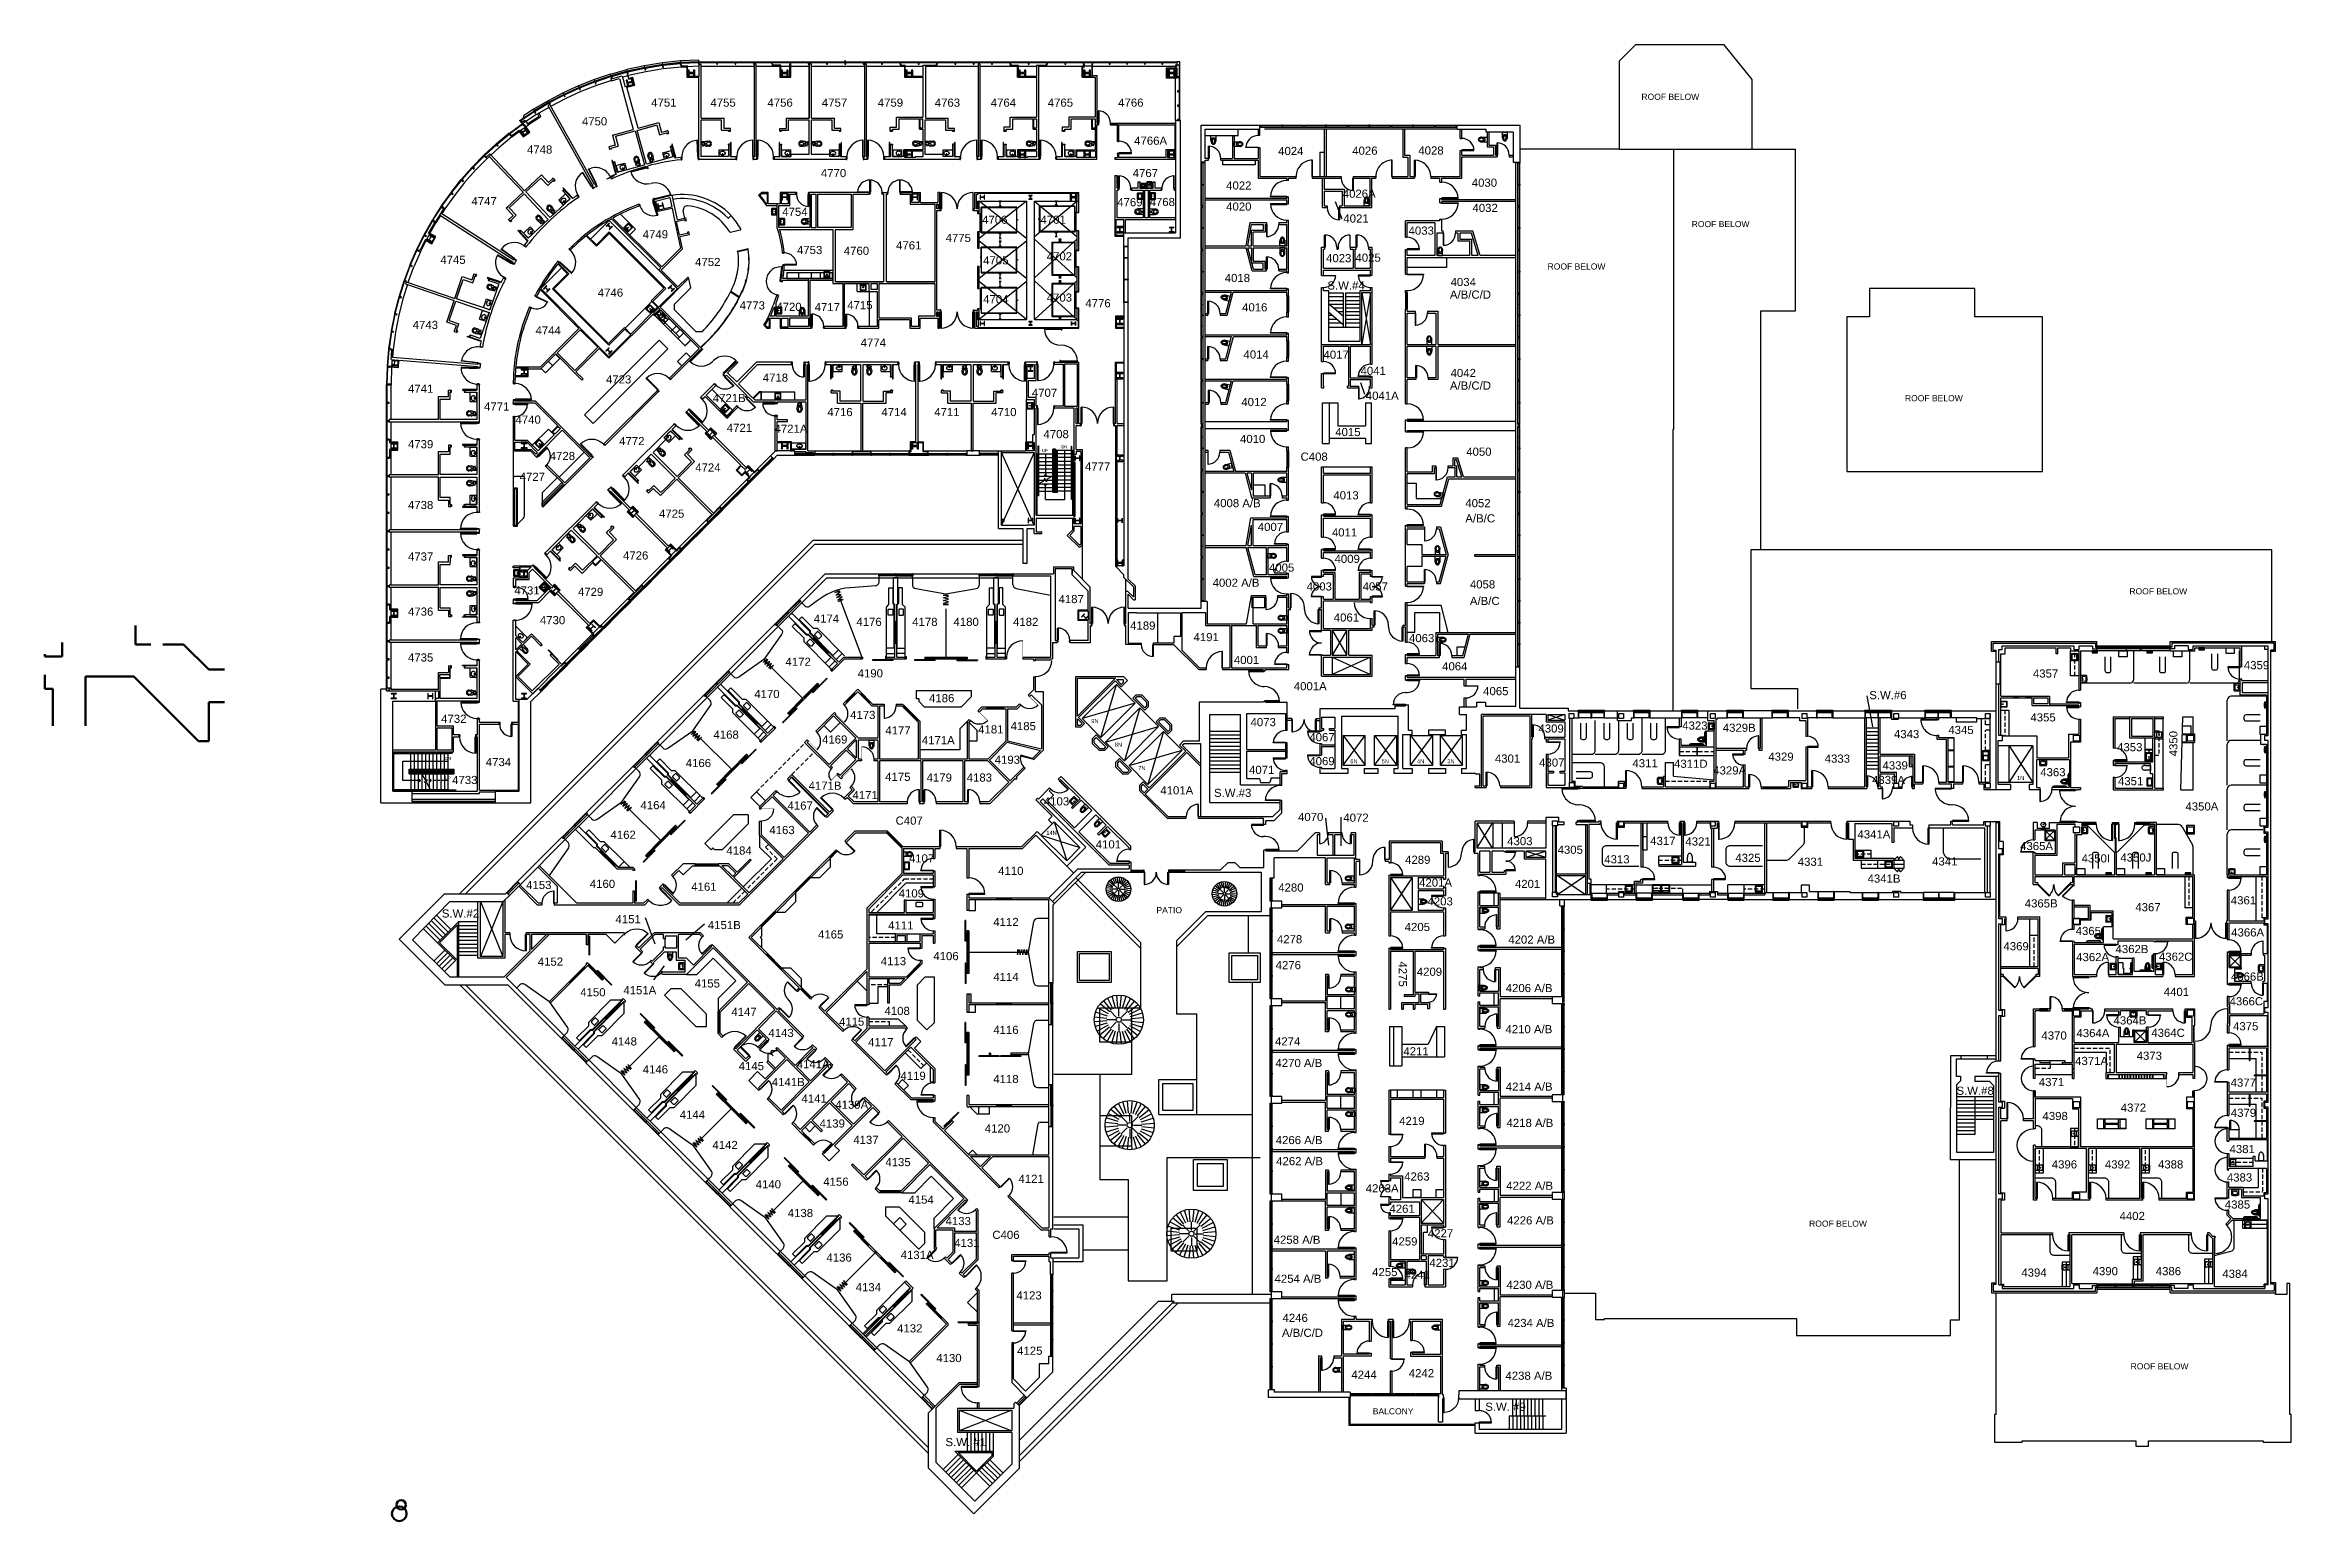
# Model space of a CAD drawing. Header units: inches. Extents: x -1050 to 5570, y -48 to 4302.
import ezdxf

# ---------------------------------------------------------------- set-up
doc = ezdxf.new("R2010")
doc.units = ezdxf.units.IN
doc.header["$LTSCALE"] = 98
doc.header["$MEASUREMENT"] = 0
doc.linetypes.add('DASHED4', pattern=[0.1875, 0.125, -0.0625])
doc.linetypes.add('HIDDEN2', pattern=[0.1875, 0.125, -0.0625])
doc.layers.get('0').update_dxf_attribs({"linetype": 'CONTINUOUS'})
doc.layers.get('DEFPOINTS').update_dxf_attribs({"color": 31, "linetype": 'CONTINUOUS'})
for name, color, linetype in [('A-ANNO-ROOM', 4, 'CONTINUOUS'), ('A-ANNO-TEXT', 4, 'CONTINUOUS'), ('A-COLS', 5, 'CONTINUOUS'), ('A-DOOR', 2, 'CONTINUOUS'), ('A-FLOR-CASE', 3, 'CONTINUOUS'), ('A-FLOR-CASE-UPPR', 3, 'HIDDEN2'), ('A-FLOR-EVTR', 1, 'CONTINUOUS'), ('A-FLOR-HRAL', 1, 'CONTINUOUS'), ('A-FLOR-PFIX', 2, 'CONTINUOUS'), ('A-FLOR-STRS', 2, 'CONTINUOUS'), ('A-GLAZ', 2, 'CONTINUOUS'), ('A-GLAZ-SILL', 1, 'CONTINUOUS'), ('A-ROOF-LEVL-THIN', 1, 'CONTINUOUS'), ('A-SHAFT', 1, 'CONTINUOUS'), ('A-WALL-ABOVE', 8, 'DASHED4'), ('A-WALL-FULL', 6, 'CONTINUOUS'), ('L-PLNT', 8, 'CONTINUOUS'), ('X-CLNG-TRAK', 3, 'CONTINUOUS')]:
    doc.layers.add(name, color=color, linetype=linetype)
for name, color, linetype, lineweight in [('AE-106$0$A-FLOR-OTLN', 6, 'CONTINUOUS', 13), ('AE-106$0$A-GLAZ-CWMG', 3, 'CONTINUOUS', 9), ('AE-106$0$I-WALL', 2, 'CONTINUOUS', 13)]:
    doc.layers.add(name, color=color, linetype=linetype, lineweight=lineweight)
doc.styles.add('AE-106$0$Standard', font='txt')
doc.styles.add('Arial', font='arial.ttf')

msp = doc.modelspace()

# ---------------------------------------------------------------- texts
at = {"layer": 'A-ANNO-ROOM', "style": 'Arial'}
for s, p in [('4751', (737.1, 4119.9)), ('4755', (911.6, 4119.7)), ('4756', (1079.7, 4119.7)), ('4757', (1240, 4119.7)), ('4759', (1404.8, 4119.7)), ('4763', (1572.7, 4119.7)), ('4764', (1737.7, 4119.7)), ('4765', (1905.7, 4119.7)), ('4766', (2113.2, 4119.7)), ('4750', (532.9, 4064.6)), ('4748', (371.1, 3981.5)), ('4766A', (2160.3, 4007.6)), ('4024', (2584.7, 3977.3)), ('4026', (2802.9, 3978.2)), ('4028', (2997.7, 3978.8)), ('4770', (1237.2, 3912.1)), ('4767', (2156.1, 3912.2)), ('4030', (3155.1, 3883.9)), ('4747', (207.5, 3829.6)), ('4769', (2110.4, 3826.3)), ('4768', (2205.8, 3827)), ('4022', (2431.4, 3875.6)), ('4026A', (2775, 3851.5)), ('4754', (1123.3, 3798.1)), ('4706', (1712.4, 3774.7)), ('4701', (1884.1, 3774.7)), ('4020', (2431.4, 3813.6)), ('4021', (2776.7, 3778.3)), ('4032', (3157.3, 3809.6)), ('4749', (712.1, 3731.8)), ('4753', (1166.7, 3685.5)), ('4760', (1304.6, 3683.2)), ('4761', (1458.8, 3699.2)), ('4775', (1604.7, 3721.1)), ('4033', (2969, 3742.6)), ('4745', (115.8, 3656.7)), ('4752', (866.5, 3650.2)), ('4705', (1715.4, 3655.1)), ('4702', (1902.7, 3666.9)), ('4023', (2725.8, 3661.5)), ('4025', (2812.4, 3663)), ('4746', (579.8, 3559.9)), ('4018', (2427.2, 3603.1)), ('S.W.#4', (2729.8, 3581)), ('A/B/C/D', (3090.8, 3554.1)), ('4034', (3092.8, 3591.2)), ('4773', (997.7, 3522.3)), ('4720', (1105.8, 3518)), ('4717', (1218.7, 3517.3)), ('4715', (1314.8, 3522.9)), ('4704', (1715.4, 3540.4)), ('4703', (1902.7, 3545.3)), ('4776', (2016.5, 3528.7)), ('4016', (2478.3, 3516.6)), ('4743', (34.2, 3464.7)), ('4744', (396.3, 3448.6)), ('4774', (1354.4, 3412.6)), ('4014', (2482.5, 3377.6)), ('4017', (2718.3, 3377.2)), ('4723', (603.9, 3304.2)), ('4718', (1065.9, 3309.4)), ('4041', (2827.5, 3329.5)), ('A/B/C/D', (3090.8, 3286)), ('4042', (3092.8, 3323.2)), ('4741', (20.4, 3276.7)), ('4771', (244.5, 3224.2)), ('4721B', (918.6, 3249.4)), ('4707', (1858.8, 3264.8)), ('4012', (2476.1, 3237.6)), ('4041A', (2842.9, 3256.2)), ('4740', (337.2, 3185.8)), ('4721', (959.8, 3161.4)), ('4721A', (1100.5, 3158.8)), ('4716', (1256.1, 3207.9)), ('4714', (1415.4, 3207.9)), ('4711', (1571.2, 3207.9)), ('4710', (1739.1, 3207.9)), ('4739', (20.4, 3113.3)), ('4772', (642.8, 3122.6)), ('4708', (1893.1, 3143)), ('4010', (2472.2, 3128.7)), ('4015', (2752.9, 3149.1)), ('4050', (3138.9, 3091.2)), ('4728', (438.1, 3078.6)), ('4724', (866.9, 3044.6)), ('4777', (2015.3, 3047.6)), ('C408', (2650.6, 3076.6)), ('4727', (349.4, 3017.2)), ('4013', (2747.3, 2962.6)), ('4738', (20.4, 2934.1)), ('4725', (760.1, 2908.6)), ('4008 A/B', (2395.2, 2939.6)), ('A/B/C', (3136.2, 2894.8)), ('4052', (3136.2, 2939.6)), ('4007', (2524.6, 2869.5)), ('4011', (2743.1, 2853.4)), ('4737', (20.4, 2782.2)), ('4726', (654.1, 2785.4)), ('4009', (2750.8, 2775.4)), ('4002 A/B', (2391.6, 2705.1)), ('4005', (2557.6, 2749.6)), ('4003', (2668.5, 2694.1)), ('4057', (2833.6, 2694.2)), ('4058', (3149.7, 2700.2)), ('4731', (333.7, 2682.4)), ('4729', (521.2, 2678.1)), ('4187', (1937.4, 2656.9)), ('A/B/C', (3149.7, 2651.3)), ('4736', (20.4, 2620)), ('4730', (409.1, 2594.7)), ('4174', (1216.3, 2599.3)), ('4176', (1341.8, 2589.8)), ('4178', (1506.3, 2589.8)), ('4180', (1627.9, 2589.8)), ('4182', (1803.4, 2589.8)), ('4189', (2148.5, 2578.8)), ('4061', (2748.5, 2602.6)), ('4191', (2335.2, 2544.9)), ('4063', (2970.2, 2541.8)), ('4735', (20.4, 2484.7)), ('4172', (1132.8, 2472.2)), ('4190', (1345.5, 2438.1)), ('4001', (2454.2, 2477.6)), ('4064', (3067.8, 2458.8)), ('4357', (4808.8, 2437.5)), ('4359', (5430.5, 2462.1)), ('4170', (1040.9, 2377.2)), ('4186', (1555.9, 2364.9)), ('4001A', (2630.7, 2400.1)), ('4065', (3188.7, 2385.6)), ('S.W.#6', (4326.5, 2373.9)), ('4732', (118.1, 2304.1)), ('4173', (1323.3, 2315.5)), ('4073', (2503.3, 2294.3)), ('4355', (4801.4, 2308.3)), ('4168', (920.6, 2257.4)), ('4169', (1240.6, 2243.1)), ('4177', (1427, 2270)), ('4171A', (1534.5, 2241)), ('4181', (1700.6, 2273)), ('4185', (1796.2, 2282.6)), ('4067', (2676.6, 2249.9)), ('4309', (3351.7, 2275.5)), ('4323', (3775.4, 2284.2)), ('4329B', (3894.8, 2277.7)), ('4343', (4399.3, 2259.1)), ('4345', (4559.4, 2271.3)), ('4734', (249.7, 2176.7)), ('4166', (838.9, 2173.8)), ('4193', (1749.3, 2183.5)), ('4069', (2676.5, 2179.4)), ('4301', (3223.3, 2186.9)), ('4307', (3353.7, 2175.2)), ('4311', (3628.6, 2173.1)), ('4311D', (3751.2, 2171.6)), ('4329', (4029, 2192.6)), ('4333', (4195.2, 2186.8)), ('4339', (4365.6, 2166.8)), ('4353', (5056.9, 2220.5)), ('4733', (150.5, 2123.8)), ('4171B', (1200.9, 2107)), ('4175', (1426.5, 2133.1)), ('4179', (1548.7, 2131)), ('4183', (1666.8, 2131)), ('4071', (2498.8, 2153.7)), ('4329A', (3866.8, 2152)), ('4339A', (4334.7, 2124)), ('4363', (4830.4, 2146.8)), ('4351', (5059.5, 2120.3)), ('4164', (705.5, 2049.6)), ('4167', (1138.8, 2048.4)), ('4171', (1330.2, 2079.3)), ('4103', (1894.2, 2060.8)), ('4101A', (2237.4, 2093.3)), ('S.W.#3', (2395.7, 2085.9)), ('4350A', (5258.2, 2045.9)), ('4162', (617.1, 1962.4)), ('4163', (1085.3, 1976.3)), ('C407', (1457.2, 2004.1)), ('4070', (2643.2, 2014.7)), ('4072', (2776.7, 2012.7)), ('4341A', (4291.7, 1963.6)), ('4184', (958.7, 1915.9)), ('4101', (2047, 1934.1)), ('4303', (3259.6, 1943.6)), ('4305', (3408.2, 1918.3)), ('4317', (3681, 1944.3)), ('4321', (3784.7, 1942.7)), ('4365A', (4771.1, 1929.2)), ('4350J', (5066.6, 1895.3)), ('4107', (1496.6, 1892.8)), ('4110', (1759.5, 1856.1)), ('4289', (2958.7, 1888.7)), ('4313', (3545.6, 1890.1)), ('4325', (3931.8, 1894.4)), ('4331', (4115.8, 1882.9)), ('4341B', (4321.6, 1833.3)), ('4341', (4511.7, 1883.9)), ('4350I', (4952.2, 1892.8)), ('4153', (368.5, 1814.4)), ('4160', (556.2, 1817.7)), ('4161', (855.1, 1809.4)), ('4109', (1466.4, 1789.6)), ('4280', (2584.9, 1806.9)), ('4201A', (3000, 1821.5)), ('4203', (3024.8, 1766.2)), ('4201', (3282.4, 1817.5)), ('4361', (5392, 1769.3)), ('S.W.#2', (120.1, 1730.4)), ('4151', (631.8, 1713.7)), ('4112', (1745.2, 1705.4)), ('4365B', (4784.7, 1760.2)), ('4367', (5110.5, 1748.9)), ('4151B', (904.1, 1696.4)), ('4165', (1228.8, 1668.7)), ('4111', (1435.4, 1695.3)), ('4278', (2581, 1654.5)), ('4205', (2957.5, 1690.6)), ('4202 A/B', (3262.8, 1653.5)), ('4369', (4722, 1633.9)), ('4365', (4934.8, 1679)), ('4366A', (5393.1, 1674.6)), ('4152', (402.8, 1588.6)), ('4113', (1413.7, 1590)), ('4106', (1568.5, 1604.9)), ('4276', (2577.2, 1578.3)), ('4362A', (4936.3, 1602)), ('4362B', (5052.2, 1625.7)), ('4362C', (5180.2, 1603.1)), ('4150', (528, 1498.3)), ('4151A', (655.1, 1504.3)), ('4155', (865.1, 1524.4)), ('4114', (1745.2, 1543.5)), ('4209', (2993.2, 1558.8)), ('4206 A/B', (3255.2, 1510.7)), ('4401', (5194.3, 1499.4)), ('4366B', (5392.3, 1544.6)), ('4147', (973.3, 1440.6)), ('4108', (1424.6, 1443.4)), ('4366C', (5388.3, 1471.7)), ('4143', (1082.5, 1378.5)), ('4115', (1290.5, 1411.7)), ('4116', (1745.2, 1387.5)), ('4210 A/B', (3254.5, 1389.5)), ('4370', (4833.9, 1370.9)), ('4364A', (4937.2, 1378.1)), ('4364B', (5046.3, 1415.4)), ('4364C', (5157.7, 1378.8)), ('4375', (5398.6, 1398.1)), ('4148', (620.4, 1353.5)), ('4117', (1376.4, 1351.3)), ('4274', (2575.4, 1353.5)), ('4211', (2953.7, 1324.3)), ('4373', (5114.6, 1311.3)), ('4146', (712.2, 1271.2)), ('4145', (994.9, 1280.8)), ('4141B', (1092.5, 1233.8)), ('4141A', (1165.7, 1286.2)), ('4119', (1471.5, 1252.2)), ('4118', (1745.2, 1242.7)), ('4270 A/B', (2576.7, 1290)), ('4371', (4826.3, 1233.7)), ('4371A', (4933.2, 1295.9)), ('4141', (1180.1, 1185.4)), ('4214 A/B', (3255.4, 1220.2)), ('S.W.#8', (4583.6, 1208.1)), ('4377', (5391.5, 1232.1)), ('4144', (821.2, 1137.5)), ('4139', (1233.3, 1111.6)), ('4139A', (1279.6, 1167)), ('4219', (2941.4, 1119.2)), ('4218 A/B', (3257.6, 1113.4)), ('4398', (4837.1, 1133.7)), ('4372', (5067.7, 1158.4)), ('4379', (5392.1, 1143.2)), ('4142', (917.5, 1048.3)), ('4137', (1332.6, 1063.4)), ('4120', (1720, 1097)), ('4266 A/B', (2577.5, 1062.8)), ('4381', (5388.3, 1036.3)), ('4135', (1427.1, 997.8)), ('4262 A/B', (2578.8, 1000.7)), ('4396', (4864.4, 991.1)), ('4392', (5020.9, 991.1)), ('4388', (5177.4, 991.1)), ('4140', (1045, 932.4)), ('4156', (1244.2, 940.1)), ('4121', (1819.4, 948.7)), ('4263A', (2842.7, 920.6)), ('4263', (2956.2, 955.4)), ('4222 A/B', (3256.8, 928.2)), ('4383', (5380.4, 952.6)), ('4138', (1139.5, 847.8)), ('4154', (1495.1, 887.2)), ('4261', (2912.5, 860.5)), ('4402', (5064.2, 839.1)), ('4385', (5374.4, 872.9)), ('4133', (1604.6, 824.2)), ('C406', (1742.4, 783.4)), ('4258 A/B', (2571.4, 769.1)), ('4227', (3025.8, 788)), ('4226 A/B', (3259.2, 826.1)), ('4136', (1253.5, 716.6)), ('4131A', (1472.2, 724.4)), ('4131', (1630.1, 759.6)), ('4259', (2920.5, 764.1)), ('4254 A/B', (2574, 654.2)), ('4255', (2861.6, 673.9)), ('4241', (2957.1, 666.4)), ('4231', (3030.2, 701)), ('4394', (4774.8, 672.3)), ('4390', (4984.8, 676.5)), ('4386', (5170.8, 676.5)), ('4384', (5367, 668.8)), ('4134', (1339.6, 629.1)), ('4123', (1813.2, 605)), ('4230 A/B', (3257.6, 636.3)), ('4132', (1461.8, 507.9)), ('4246', (2597.5, 538.8)), ('4234 A/B', (3260.7, 523.9)), ('4125', (1815.4, 442)), ('A/B/C/D', (2595.8, 494.9)), ('4130', (1577.3, 420.5)), ('4242', (2969.6, 375.7)), ('4244', (2800.3, 371.2)), ('4238 A/B', (3254.5, 368.4)), ('S.W. #9', (3195, 276.9)), ('S.W. #1', (1604.3, 172.9))]:
    msp.add_text(s, height=24, dxfattribs=at).set_placement(p)
for s, rotation, p in [('4350', 90, (5234.6, 2205.6)), ('4275', 270, (2940.1, 1601))]:
    msp.add_text(s, height=24, rotation=rotation, dxfattribs=at).set_placement(p)
at = {"layer": 'A-ANNO-TEXT'}
for s, height, style, p in [('DN', 8.85, 'AE-106$0$Standard', (1946, 3112.8)), ('UP', 8.85, 'AE-106$0$Standard', (1889.1, 3101.8)), ('DN', 8.85, 'AE-106$0$Standard', (129, 2194.8)), ('UP', 8.85, 'AE-106$0$Standard', (129.3, 2137.3)), ('BALCONY', 18, 'Arial', (2863.3, 266.6))]:
    msp.add_text(s, height=height, dxfattribs=dict(at, style=style)).set_placement(p)
at = {"layer": 'A-ANNO-TEXT', "char_height": 18, "style": 'Arial'}
for s, insert, attachment_point in [('ROOF BELOW', (3655.1, 4157.9), 1), ('ROOF BELOW', (3803.2, 3782.9), 1), ('ROOF BELOW', (3378.7, 3657.9), 1), ('ROOF BELOW', (4431.7, 3269.8), 1), ('ROOF BELOW', (5093.1, 2700.8), 1), ('PATIO', (2301.3, 1761.3), 3), ('ROOF BELOW', (4319.7, 837.6), 3), ('ROOF BELOW', (5267.2, 417), 3)]:
    msp.add_mtext(s, dxfattribs=dict(at, insert=insert, attachment_point=attachment_point))
at = {"layer": 'A-ANNO-TEXT', "char_height": 12, "width": 38.515, "attachment_point": 5, "style": 'Arial'}
for s, insert in [('9N', (2044.6, 2309.4)), ('8N', (2113.7, 2240)), ('6N', (2807.9, 2191)), ('5N', (2900.3, 2191)), ('4N', (3004.6, 2191)), ('3N', (3093.7, 2191)), ('7N', (2183, 2170.8)), ('1N', (4772.7, 2141.8)), ('14N', (1916.7, 1980))]:
    msp.add_mtext(s, dxfattribs=dict(at, insert=insert))

# ---------------------------------------------------------------- blocks, each defined once
blk = doc.blocks.new('WC')
for p, q in [((21.068753, -2.504894), (21.068753, -2.504894)), ((23.831759, -3.603083), (23.831759, -3.603083))]:
    blk.add_line(p, q)
for points in [[(16.399601, -6.93083, -0.022673), (14.875, -7), (0, -7), (0, -3.020761), (0, 0), (0, 3.020761), (0, 7), (14.875, 7)], [(16.211212, -6.937926, -0.074934), (12.562014, -6.387938, -0.085426), (9.670474, -4.920528, -0.066386), (8.264603, -3.550098), (6.711212, -3.550098), (6.711212, 3.449902), (8.264603, 3.449902, -0.066386), (9.670474, 4.820333, -0.085426), (12.562014, 6.287743, -0.111314), (17.991061, 6.709134)], [(23.722377, 3.991504, -0.562484), (23.529526, 3.158962), (21.300368, 2.424162, -0.238976), (20.853364, 2.492058, 0.08035), (18.976205, 3.421006, 0.074934), (16.211212, 3.837731, 0.074934), (13.446218, 3.421006, 0.085426), (11.462194, 2.414145, 0.066386), (10.624271, 1.597345, 0.330534), (10.624271, -1.69754, 0.066386), (11.462194, -2.51434, 0.085426), (13.446218, -3.521201, 0.074934), (16.211212, -3.937926, 0.074934), (18.976205, -3.521201, 0.08035), (20.853364, -2.592253, -0.238976), (21.300368, -2.524357), (23.503493, -3.250575, -0.549653), (23.710095, -4.069149)], [(25.75, 0, 0.143932), (25.015482, 2.498761, 0.107177), (22.564786, 4.949747, 0.077997), (19.212481, 6.431696, 0.065232), (14.875, 7)], [(24.25, 0, 0.143932), (23.754089, 1.687041, 0.059203), (22.750942, 2.902316)], [(22.67201, -2.976493, 0.063273), (23.754089, -1.687041, 0.143932), (24.25, 0)], [(23.748064, -4.023967, 0.06085), (25.015482, -2.498761, 0.143932), (25.75, 0)]]:
    blk.add_lwpolyline(points, format="xyb")
for centre, radius, start, end in [((16.211212, 5.443363), 12.38129, 270, 287.141641), ((17.043143, 2.746106), 9.558648, 287.141641, 306.672481), ((18.316811, 1.035634), 7.426057, 306.672481, 316.574161)]:
    blk.add_arc(centre, radius, start, end)
blk = doc.blocks.new('D4')
at = {"layer": 'A-DOOR', "const_width": 1}
blk.add_lwpolyline([(47.88, 0), (47.88, 47.88)], dxfattribs=at)
at = {"layer": 'A-DOOR'}
blk.add_arc((47.88, 0), 47.88, 90, 180, dxfattribs=at)
blk = doc.blocks.new('D3')
at = {"layer": 'A-DOOR', "const_width": 1}
blk.add_lwpolyline([(36, 0), (36, 36)], dxfattribs=at)
at = {"layer": 'A-DOOR'}
blk.add_arc((36, 0), 36, 90, 180, dxfattribs=at)
blk = doc.blocks.new('LAVHC3-R')
for p, q in [((0, 8.5), (0, 27.5)), ((0.5, 28), (17.046589, 28)), ((17.046589, 8), (0.5, 8)), ((4.25, 12.418209), (4.25, 23.581791)), ((13.416795, 25.037044), (5.19453, 24.580252)), ((13.416795, 10.962956), (5.19453, 11.419748)), ((15, 12.460646), (15, 23.539354))]:
    blk.add_line(p, q)
for points in [[(0.5, 28, 0.065543), (0.351484, 27.980447, 0.087946), (0.25, 27.933013, 0.043207), (0.150571, 27.849429, 0.043207), (0.066987, 27.75, 0.087946), (0.019553, 27.648516, 0.065543), (0, 27.5)], [(0, 8.5, 0.065543), (0.019553, 8.351484, 0.087946), (0.066987, 8.25, 0.043207), (0.150571, 8.150571, 0.043207), (0.25, 8.066987, 0.087946), (0.351484, 8.019553, 0.065543), (0.5, 8)], [(5.19453, 24.580252, 0.063221), (4.908965, 24.527764, 0.085725), (4.718307, 24.428729, 0.040781), (4.53176, 24.261236, 0.040781), (4.374874, 24.065686, 0.085725), (4.286566, 23.869829, 0.063221), (4.25, 23.581791)], [(4.25, 12.418209, 0.063221), (4.286566, 12.130171, 0.085725), (4.374874, 11.934314, 0.040781), (4.53176, 11.738764, 0.040781), (4.718307, 11.571271, 0.085725), (4.908965, 11.472236, 0.063221), (5.19453, 11.419748)], [(15, 23.539354, 0.050866), (14.963507, 23.897149, 0.073218), (14.877722, 24.132551, 0.028563), (14.673619, 24.463406, 0.050866), (14.530823, 24.629034, 0.050866), (14.357529, 24.762423, 0.028563), (14.015861, 24.947859, 0.073218), (13.776064, 25.020454, 0.050866), (13.416795, 25.037044)], [(13.416795, 10.962956, 0.050866), (13.776064, 10.979546, 0.073218), (14.015861, 11.052141, 0.028563), (14.357529, 11.237577, 0.050866), (14.530823, 11.370966, 0.050866), (14.673619, 11.536594, 0.028563), (14.877722, 11.867449, 0.073218), (14.963507, 12.102851, 0.050866), (15, 12.460646)], [(17.544316, 27.547619, 0.061553), (17.513595, 27.686081, 0.084107), (17.46284, 27.777011, 0.039062), (17.379174, 27.865923, 0.039062), (17.282697, 27.940741, 0.084107), (17.187347, 27.982606, 0.061553), (17.046589, 28)], [(17.046589, 8, 0.061553), (17.187347, 8.017394, 0.084107), (17.282697, 8.059259, 0.039062), (17.379174, 8.134077, 0.039062), (17.46284, 8.222989, 0.084107), (17.513595, 8.313919, 0.061553), (17.544316, 8.452381)], [(17.544316, 8.452381, 0.007949), (17.874775, 12.601101, 0.014949), (17.949334, 14.813166, 0.000949), (17.955385, 18, 0.000949), (17.949334, 21.186834, 0.014949), (17.874775, 23.398899, 0.007949), (17.544316, 27.547619)]]:
    blk.add_lwpolyline(points, format="xyb")
blk.add_lwpolyline([(7.006515, 18.704769, -0.043661), (7.125, 18.649519, -0.043661), (7.232091, 18.574533, -0.043661), (7.324533, 18.482091, -0.043661), (7.399519, 18.375, -0.043661), (7.454769, 18.256515, -0.043661), (7.488606, 18.130236, -0.043661), (7.5, 18, -0.043661), (7.488606, 17.869764, -0.043661), (7.454769, 17.743485, -0.043661), (7.399519, 17.625, -0.043661), (7.324533, 17.517909, -0.043661), (7.232091, 17.425467, -0.043661), (7.125, 17.350481, -0.043661), (7.006515, 17.295231, -0.043661), (6.880236, 17.261394, -0.043661), (6.75, 17.25, -0.043661), (6.619764, 17.261394, -0.043661), (6.493485, 17.295231, -0.043661), (6.375, 17.350481, -0.043661), (6.267909, 17.425467, -0.043661), (6.175467, 17.517909, -0.043661), (6.100481, 17.625, -0.043661), (6.045231, 17.743485, -0.043661), (6.011394, 17.869764, -0.043661), (6, 18, -0.043661), (6.011394, 18.130236, -0.043661), (6.045231, 18.256515, -0.043661), (6.100481, 18.375, -0.043661), (6.175467, 18.482091, -0.043661), (6.267909, 18.574533, -0.043661), (6.375, 18.649519, -0.043661), (6.493485, 18.704769, -0.043661), (6.619764, 18.738606, -0.043661), (6.75, 18.75, -0.043661), (6.880236, 18.738606, -0.043661)], format="xyb", close=True)
blk = doc.blocks.new('HCT-L')
for p, q in [((-15.5, -21.1), (-15.5, -21.1)), ((-14.4, -23.8), (-14.4, -23.8))]:
    blk.add_line(p, q)
for points in [[(-11.1, -16.4, 0.022673), (-11, -14.9), (-11, 0), (-15, 0), (-18, 0), (-21, 0), (-25, 0), (-25, -14.9)], [(-18, -25.8, -0.143932), (-20.5, -25, -0.107177), (-22.9, -22.6, -0.077997), (-24.4, -19.2, -0.065232), (-25, -14.9)], [(-11.1, -16.2, 0.074934), (-11.6, -12.6, 0.085426), (-13.1, -9.7, 0.066386), (-14.4, -8.3), (-14.4, -6.7), (-21.4, -6.7), (-21.4, -8.3, 0.066386), (-22.8, -9.7, 0.085426), (-24.3, -12.6, 0.111314), (-24.7, -18)], [(-22, -23.7, 0.562484), (-21.2, -23.5), (-20.4, -21.3, 0.238976), (-20.5, -20.9, -0.08035), (-21.4, -19, -0.074934), (-21.8, -16.2, -0.074934), (-21.4, -13.4, -0.085426), (-20.4, -11.5, -0.066386), (-19.6, -10.6, -0.330534), (-16.3, -10.6, -0.066386), (-15.5, -11.5, -0.085426), (-14.5, -13.4, -0.074934), (-14.1, -16.2, -0.074934), (-14.5, -19, -0.08035), (-15.4, -20.9, 0.238976), (-15.5, -21.3), (-14.7, -23.5, 0.549653), (-13.9, -23.7)], [(-18, -24.2, -0.143932), (-19.7, -23.8, -0.059203), (-20.9, -22.8)], [(-15, -22.7, -0.063273), (-16.3, -23.8, -0.143932), (-18, -24.2)], [(-14, -23.7, -0.06085), (-15.5, -25, -0.143932), (-18, -25.8)]]:
    blk.add_lwpolyline(points, format="xyb")
for centre, radius, start, end in [((-19, -18.3), 7.43, 313.42584, 323.32752), ((-20.7, -17), 9.56, 323.32752, 342.85836), ((-23.4, -16.2), 12.4, 342.85836, 0)]:
    blk.add_arc(centre, radius, start, end)
at = {"layer": 'A-FLOR-PFIX'}
for p, q in [((-42, 0), (-42, -1)), ((-40.5, 0), (-40.5, -1)), ((-7.5, 0), (-7.5, -1)), ((-6, 0), (-6, -1)), ((-9.5, -3), (-38.5, -3)), ((-9.5, -4.5), (-38.5, -4.5)), ((-4.5, -11.5), (-4.5, -46.5)), ((-3, -11.5), (-3, -46.5)), ((0, -8), (-1, -8)), ((0, -9.5), (-1, -9.5)), ((0, -48.5), (-1, -48.5)), ((0, -50), (-1, -50))]:
    blk.add_line(p, q, dxfattribs=at)
for centre, radius, start, end in [((-38.5, -1), 3.5, 180, 270), ((-38.5, -1), 2, 180, 270), ((-9.5, -1), 3.5, 270, 0), ((-9.5, -1), 2, 270, 0), ((-1, -11.5), 3.5, 90, 180), ((-1, -46.5), 3.5, 180, 270), ((-1, -11.5), 2, 90, 180), ((-1, -46.5), 2, 180, 270)]:
    blk.add_arc(centre, radius, start, end, dxfattribs=at)
blk = doc.blocks.new('SHWR-HC1')
for p, q in [((-21, 0), (21, 0)), ((-21, 0), (-21, -48)), ((21, 0), (21, -48)), ((-21, -48), (21, -48)), ((-20, -3), (-20, -34)), ((-18, -1), (-6, -1)), ((-18, -36), (-8, -36)), ((-6, -21.2), (-6, -34)), ((-4.3, -17.1), (-5.7, -19.9)), ((-4, -3), (-4, -15.8)), ((18.9, -17.6), (21, -17.6)), ((18.9, -18.4), (21, -18.4))]:
    blk.add_line(p, q)
for points in [[(19, -18, 0.295523), (18.1, -16.8, 0.16585), (14.9, -16.4, 0.301423), (14.1, -18, 0.894452)], [(19, -18, -0.295523), (18.1, -19.2, -0.16585), (14.9, -19.6, -0.301423), (14.1, -18, -0.894452)]]:
    blk.add_lwpolyline(points, format="xyb")
for centre, radius, start, end in [((-18, -3), 2, 90, 180), ((-18, -34), 2, 180, 270), ((-8, -34), 2, 270, 0), ((-6, -3), 2, 0, 90), ((-3, -21.2), 3, 153.43495, 180), ((-7, -15.8), 3, 333.43495, 360)]:
    blk.add_arc(centre, radius, start, end)
at = {"layer": 'A-FLOR-PFIX'}
for p, q in [((-3.8, 0), (-2.2, 0)), ((-3.8, 0), (-3.8, -1)), ((-2.2, 0), (-2.2, -1)), ((-0.2, -3), (14.5, -3)), ((-0.2, -4.5), (14.5, -4.5)), ((16.5, -6.5), (16.5, -16.3)), ((16.5, -19.7), (16.5, -33.2)), ((18, -6.5), (18, -16.8)), ((18, -19.2), (18, -33.2)), ((21, -35.2), (20, -35.2)), ((21, -36.8), (20, -36.8)), ((21, -35.2), (21, -36.8))]:
    blk.add_line(p, q, dxfattribs=at)
for centre, radius, start, end in [((-0.2, -1), 3.5, 180, 270), ((-0.2, -1), 2, 180, 270), ((14.5, -6.5), 3.5, 0, 90), ((14.5, -6.5), 2, 0, 90), ((20, -33.2), 3.5, 180, 270), ((20, -33.2), 2, 180, 270)]:
    blk.add_arc(centre, radius, start, end, dxfattribs=at)
blk = doc.blocks.new('LAVHC4')
for p, q in [((-9.5, 0), (9.5, 0)), ((-10, -17.046589), (-10, -0.5)), ((-7.037044, -13.416795), (-6.580252, -5.19453)), ((-5.581791, -4.25), (5.581791, -4.25)), ((-5.539354, -15), (5.539354, -15)), ((7.037044, -13.416795), (6.580252, -5.19453)), ((10, -0.5), (10, -17.046589))]:
    blk.add_line(p, q)
for points in [[(-9.5, 0, 0.065543), (-9.648516, -0.019553, 0.087946), (-9.75, -0.066987, 0.043207), (-9.849429, -0.150571, 0.043207), (-9.933013, -0.25, 0.087946), (-9.980447, -0.351484, 0.065543), (-10, -0.5)], [(10, -0.5, 0.065543), (9.980447, -0.351484, 0.087946), (9.933013, -0.25, 0.043207), (9.849429, -0.150571, 0.043207), (9.75, -0.066987, 0.087946), (9.648516, -0.019553, 0.065543), (9.5, 0)], [(-10, -17.046589, 0.061553), (-9.982606, -17.187347, 0.084107), (-9.940741, -17.282697, 0.039062), (-9.865923, -17.379174, 0.039062), (-9.777011, -17.46284, 0.084107), (-9.686081, -17.513595, 0.061553), (-9.547619, -17.544316)], [(-9.547619, -17.544316, 0.007949), (-5.398899, -17.874775, 0.014949), (-3.186834, -17.949334, 0.000949), (0, -17.955385, 0.000949), (3.186834, -17.949334, 0.014949), (5.398899, -17.874775, 0.007949), (9.547619, -17.544316)], [(-7.037044, -13.416795, 0.050866), (-7.020454, -13.776064, 0.073218), (-6.947859, -14.015861, 0.028563), (-6.762423, -14.357529, 0.050866), (-6.629034, -14.530823, 0.050866), (-6.463406, -14.673619, 0.028563), (-6.132551, -14.877722, 0.073218), (-5.897149, -14.963507, 0.050866), (-5.539354, -15)], [(-5.581791, -4.25, 0.063221), (-5.869829, -4.286566, 0.085725), (-6.065686, -4.374874, 0.040781), (-6.261236, -4.53176, 0.040781), (-6.428729, -4.718307, 0.085725), (-6.527764, -4.908965, 0.063221), (-6.580252, -5.19453)], [(5.539354, -15, 0.050866), (5.897149, -14.963507, 0.073218), (6.132551, -14.877722, 0.028563), (6.463406, -14.673619, 0.050866), (6.629034, -14.530823, 0.050866), (6.762423, -14.357529, 0.028563), (6.947859, -14.015861, 0.073218), (7.020454, -13.776064, 0.050866), (7.037044, -13.416795)], [(6.580252, -5.19453, 0.063221), (6.527764, -4.908965, 0.085725), (6.428729, -4.718307, 0.040781), (6.261236, -4.53176, 0.040781), (6.065686, -4.374874, 0.085725), (5.869829, -4.286566, 0.063221), (5.581791, -4.25)], [(9.547619, -17.544316, 0.061553), (9.686081, -17.513595, 0.084107), (9.777011, -17.46284, 0.039062), (9.865923, -17.379174, 0.039062), (9.940741, -17.282697, 0.084107), (9.982606, -17.187347, 0.061553), (10, -17.046589)]]:
    blk.add_lwpolyline(points, format="xyb")
blk.add_lwpolyline([(0.704769, -7.006515, -0.043661), (0.649519, -7.125, -0.043661), (0.574533, -7.232091, -0.043661), (0.482091, -7.324533, -0.043661), (0.375, -7.399519, -0.043661), (0.256515, -7.454769, -0.043661), (0.130236, -7.488606, -0.043661), (0, -7.5, -0.043661), (-0.130236, -7.488606, -0.043661), (-0.256515, -7.454769, -0.043661), (-0.375, -7.399519, -0.043661), (-0.482091, -7.324533, -0.043661), (-0.574533, -7.232091, -0.043661), (-0.649519, -7.125, -0.043661), (-0.704769, -7.006515, -0.043661), (-0.738606, -6.880236, -0.043661), (-0.75, -6.75, -0.043661), (-0.738606, -6.619764, -0.043661), (-0.704769, -6.493485, -0.043661), (-0.649519, -6.375, -0.043661), (-0.574533, -6.267909, -0.043661), (-0.482091, -6.175467, -0.043661), (-0.375, -6.100481, -0.043661), (-0.256515, -6.045231, -0.043661), (-0.130236, -6.011394, -0.043661), (0, -6, -0.043661), (0.130236, -6.011394, -0.043661), (0.256515, -6.045231, -0.043661), (0.375, -6.100481, -0.043661), (0.482091, -6.175467, -0.043661), (0.574533, -6.267909, -0.043661), (0.649519, -6.375, -0.043661), (0.704769, -6.493485, -0.043661), (0.738606, -6.619764, -0.043661), (0.75, -6.75, -0.043661), (0.738606, -6.880236, -0.043661)], format="xyb", close=True)
blk = doc.blocks.new('DOOR-N')
at = {"const_width": 0.0278}
blk.add_lwpolyline([(1, 0), (1, 1)], dxfattribs=at)
blk.add_arc((1, 0), 1, 90, 180)
blk = doc.blocks.new('DOOR-N2')
at = {"const_width": 0.0278}
blk.add_lwpolyline([(1, 0.03), (2, 0.03)], dxfattribs=at)
blk.add_arc((1, 0), 1, 0, 180)
blk = doc.blocks.new('LAV-CTR2')
for p, q in [((-8.5, 2.5), (-8.5, 21.5)), ((-7, 23), (7, 23)), ((7, 1), (-7, 1)), ((8.5, 21.5), (8.5, 2.5))]:
    blk.add_line(p, q)
blk.add_circle((0, 10.1), 1.75)
for centre, radius, start, end in [((-7, 21.5), 1.5, 90, 180), ((-7, 2.5), 1.5, 180, 270), ((21.8, 9.5), 29.1, 167.31812, 189.80885), ((-5, 4.9), 2, 189.00619, 260.5095), ((-4.7, 15.5), 2, 97.52315, 168.35875), ((0, 20.2), 18.1, 252.97759, 287.02759), ((0, -2.5), 20.6, 76.07623, 103.92377), ((4.7, 15.5), 2, 11.64125, 82.47685), ((5, 4.9), 2, 279.49337, 350.99464), ((-21.8, 9.5), 29.1, 350.19078, 12.6807), ((7, 21.5), 1.5, 0, 90), ((7, 2.5), 1.5, 270, 0)]:
    blk.add_arc(centre, radius, start, end)
blk = doc.blocks.new('COL-NW')
blk.add_lwpolyline([(-9, -9), (-9, 9), (9, 9), (9, -9)], close=True)
blk = doc.blocks.new('SHOWER')
for p, q in [((-34, 34), (-2, 2)), ((-2, 34), (-34, 2))]:
    blk.add_line(p, q)
for points in [[(-36, 36), (0, 36), (0, 0), (-36, 0)], [(-34, 34), (-2, 34), (-2, 2), (-34, 2)]]:
    blk.add_lwpolyline(points, close=True)
blk.add_circle((-18, 18), 1)
blk = doc.blocks.new('TOILET3')
for p, q in [((-3.603083, -23.831759), (-3.603083, -23.831759)), ((-2.504894, -21.068753), (-2.504894, -21.068753))]:
    blk.add_line(p, q)
for points in [[(-6.93083, -16.399601, -0.022673), (-7, -14.875), (-7, 0), (-3.020761, 0), (0, 0), (3.020761, 0), (7, 0), (7, -14.875)], [(-6.937926, -16.211212, -0.074934), (-6.387938, -12.562014, -0.085426), (-4.920528, -9.670474, -0.066386), (-3.550098, -8.264603), (-3.550098, -6.711212), (3.449902, -6.711212), (3.449902, -8.264603, -0.066386), (4.820333, -9.670474, -0.085426), (6.287743, -12.562014, -0.111314), (6.709134, -17.991061)], [(3.991504, -23.722377, -0.562484), (3.158962, -23.529526), (2.424162, -21.300368, -0.238976), (2.492058, -20.853364, 0.08035), (3.421006, -18.976205, 0.074934), (3.837731, -16.211212, 0.074934), (3.421006, -13.446218, 0.085426), (2.414145, -11.462194, 0.066386), (1.597345, -10.624271, 0.330534), (-1.69754, -10.624271, 0.066386), (-2.51434, -11.462194, 0.085426), (-3.521201, -13.446218, 0.074934), (-3.937926, -16.211212, 0.074934), (-3.521201, -18.976205, 0.08035), (-2.592253, -20.853364, -0.238976), (-2.524357, -21.300368), (-3.250575, -23.503493, -0.549653), (-4.069149, -23.710095)], [(-4.023967, -23.748064, 0.06085), (-2.498761, -25.015482, 0.143932), (0, -25.75)], [(-2.976493, -22.67201, 0.063273), (-1.687041, -23.754089, 0.143932), (0, -24.25)], [(0, -25.75, 0.143932), (2.498761, -25.015482, 0.107177), (4.949747, -22.564786, 0.077997), (6.431696, -19.212481, 0.065232), (7, -14.875)], [(0, -24.25, 0.143932), (1.687041, -23.754089, 0.059203), (2.902316, -22.750942)]]:
    blk.add_lwpolyline(points, format="xyb")
for centre, radius, start, end in [((5.443363, -16.211212), 12.38129, 180, 197.141641), ((2.746106, -17.043143), 9.558648, 197.141641, 216.672481), ((1.035634, -18.316811), 7.426057, 216.672481, 226.574161)]:
    blk.add_arc(centre, radius, start, end)
blk = doc.blocks.new('HOPPER')
for points in [[(-1.5, 25.8, 0.143932), (-4, 25, 0.107177), (-6.5, 22.6, 0.077997), (-7.9, 19.2, 0.065232), (-8.5, 14.9)], [(5.4, 16.4, -0.022673), (5.5, 14.9), (5.5, 0), (1.5, 0), (-1.5, 0), (-4.5, 0), (-8.5, 0), (-8.5, 14.9)], [(2.5, 23.7, 0.06085), (1, 25, 0.143932), (-1.5, 25.8)]]:
    blk.add_lwpolyline(points, format="xyb")
for centre, radius, start, end in [((-2.5, 18.3), 7.43, 36.67248, 46.57416), ((-4.3, 17), 9.56, 17.14164, 36.67248), ((-7, 16.2), 12.4, 0, 17.14164)]:
    blk.add_arc(centre, radius, start, end)
blk = doc.blocks.new('LAV-CNTR')
blk.add_lwpolyline([(21.6, -11), (21.6, 11), (3.6, 11), (3.6, -11)], close=True)
blk.add_lwpolyline([(19.6, -6), (19.6, 6, 0.414214), (16.6, 9), (9.6, 9, 0.414214), (6.6, 6), (6.6, -6, 0.414214), (9.6, -9), (16.6, -9, 0.414214)], format="xyb", close=True)
blk = doc.blocks.new('COL-EHMANN')
blk.add_lwpolyline([(-7, 7), (7, 7), (7, -7), (-7, -7)], close=True)
blk = doc.blocks.new('SINK-DBL')
for p, q in [((-1, 25.2), (-22, 25.2)), ((-22, 25.2), (-1, 25.2)), ((-22, 25.2), (-22, -25.2)), ((-20.9, 4.8), (-19.9, 4.8)), ((-20.9, -4.8), (-20.9, 4.8)), ((-19.9, 4.8), (-19.9, -4.8)), ((-18.8, 23.6), (-2.1, 23.6)), ((-18.8, 1.6), (-18.8, 23.6)), ((-2.1, 1.6), (-18.8, 1.6)), ((-2.1, 23.6), (-2.1, 1.6)), ((-1, -25.2), (-1, 25.2)), ((-22, -25.2), (-1, -25.2)), ((-19.9, -4.8), (-20.9, -4.8)), ((-18.8, -23.6), (-18.8, -1.6)), ((-18.8, -1.6), (-2.1, -1.6)), ((-18.8, -23.6), (-2.1, -23.6)), ((-2.1, -1.6), (-2.1, -23.6))]:
    blk.add_line(p, q)
for centre in [(-10.5, 12.6), (-10.5, -12.6)]:
    blk.add_circle(centre, 1)
blk = doc.blocks.new('DF-EXST')
blk.add_lwpolyline([(-7.5, 0), (7.5, 0), (7.5, -13, -0.414214), (5.5, -15), (-5.5, -15, -0.414214), (-7.5, -13)], format="xyb", close=True)
blk.add_lwpolyline([(-4, -6.8), (-7, -6.5), (-7, -8), (-4, -7.8)], close=True)
for points in [[(-6, -6.6), (-6, -1.5)], [(7.5, -6.2), (8, -6.2), (8, -8.2), (7.5, -8.2)]]:
    blk.add_lwpolyline(points)
blk.add_lwpolyline([(-6, -1.5), (6, -1.5), (6, -13, -0.414214), (5.5, -13.5), (-5.5, -13.5, -0.414214), (-6, -13), (-6, -7.9)], format="xyb")
blk.add_circle((0, -7.2), 1)
blk = doc.blocks.new('SINK-UTL')
for points in [[(0, 9), (18, 9), (18, -9), (0, -9)], [(1, 8), (17, 8), (17, -8), (1, -8)]]:
    blk.add_lwpolyline(points, close=True)
blk.add_circle((6.3, 0), 1)
blk = doc.blocks.new('DF-HC')
for p, q in [((-3, 5.2), (-3, 0.5)), ((3, 5.2), (3, 0.5))]:
    blk.add_line(p, q)
for points in [[(-7.6, 0.5), (-7.6, 0), (7.6, 0), (7.6, 0.5)], [(1.5, 15), (4.5, 14.7), (4.5, 16.3), (1.5, 16)]]:
    blk.add_lwpolyline(points, close=True)
for radius in [7, 1]:
    blk.add_circle((0, 11.5), radius)
blk = doc.blocks.new('MOP-SINK')
for p, q in [((0, 30), (30, 30)), ((2, 28), (2, 2)), ((2, 28), (28, 28)), ((13.7, 15.8), (2, 28)), ((2, 2), (13.7, 14.2)), ((2, 2), (28, 2)), ((15.3, 15.8), (28, 28)), ((28, 2), (15.3, 14.2)), ((28, 28), (28, 2)), ((30, 30), (30, 0))]:
    blk.add_line(p, q)
blk.add_circle((14.5, 15), 1.11)
blk = doc.blocks.new('RO-OUTLET')
for points in [[(-11.25, -6), (5.25, -6), (5.25, 0), (-11.25, 0)], [(-8.25, -2.25), (2.25, -2.25), (2.25, -6), (-8.25, -6)]]:
    blk.add_lwpolyline(points, close=True)
blk.add_circle((-3, -4.125), 1.5)
blk = doc.blocks.new('*U127')
for p, q in [((0, 0), (0, 0)), ((36, 0), (36, 0))]:
    blk.add_line(p, q)
blk.add_lwpolyline([(0, 0), (0, -36), (1.75, -36), (1.75, 0)], close=True)
blk.add_arc((0, 0), 36, 270, 0)
blk = doc.blocks.new('*U119')
for p, q in [((0, 0), (0, 0)), ((-36, 0), (-36, 0))]:
    blk.add_line(p, q)
blk.add_lwpolyline([(0, 0), (0, -36), (-1.75, -36), (-1.75, 0)], close=True)
blk.add_arc((0, 0), 36, 180, 270)
blk = doc.blocks.new('*U128')
for p, q in [((0, 0), (0, 0)), ((-44, 0), (-44, 0))]:
    blk.add_line(p, q)
blk.add_lwpolyline([(0, 0), (0, -44), (-1.75, -44), (-1.75, 0)], close=True)
blk.add_arc((0, 0), 44, 180, 270)
blk = doc.blocks.new('TREE')
at = {"layer": 'L-PLNT'}
for p, q in [((-9.9, 34.1), (-20.2, 69.5)), ((-3.1, 35.4), (-6.3, 72.1)), ((3.9, 35.3), (7.9, 71.9)), ((10.7, 33.9), (21.8, 69)), ((-35.3, 3.9), (-71.9, 7.9)), ((-33.9, 10.7), (-69, 21.8)), ((-31.1, 17.1), (-63.4, 34.8)), ((-27.2, 22.8), (-55.4, 46.5)), ((-22.2, 27.7), (-45.3, 56.4)), ((-10.9, 0), (-35.5, 0)), ((-16.4, 31.5), (-33.4, 64.2)), ((-7.7, 7.7), (-25.1, 25.1)), ((0, 10.9), (0, 35.5)), ((7.7, 7.7), (25.1, 25.1)), ((10.9, 0), (35.5, 0)), ((17.1, 31.1), (34.8, 63.4)), ((22.8, 27.2), (46.5, 55.4)), ((27.7, 22.2), (56.4, 45.3)), ((31.5, 16.4), (64.2, 33.4)), ((34.1, 9.9), (69.5, 20.2)), ((35.4, 3.1), (72.1, 6.3)), ((-35.4, -3.1), (-72.1, -6.3)), ((-34.1, -9.9), (-69.5, -20.2)), ((-31.5, -16.4), (-64.2, -33.4)), ((-27.7, -22.2), (-56.4, -45.3)), ((-22.8, -27.2), (-46.5, -55.4)), ((-17.1, -31.1), (-34.8, -63.4)), ((-7.7, -7.7), (-25.1, -25.1)), ((-10.7, -33.9), (-21.8, -69)), ((-3.9, -35.3), (-7.9, -71.9)), ((0, -10.9), (0, -35.5)), ((3.1, -35.4), (6.3, -72.1)), ((7.7, -7.7), (25.1, -25.1)), ((9.9, -34.1), (20.2, -69.5)), ((16.4, -31.5), (33.4, -64.2)), ((22.2, -27.7), (45.3, -56.4)), ((27.2, -22.8), (55.4, -46.5)), ((31.1, -17.1), (63.4, -34.8)), ((33.9, -10.7), (69, -21.8)), ((35.3, -3.9), (71.9, -7.9))]:
    blk.add_line(p, q, dxfattribs=at)
for radius in [72.4, 7.6]:
    blk.add_circle((0, 0), radius, dxfattribs=at)
blk = doc.blocks.new('*U129')
for p, q in [((0, 0), (0, 0)), ((48, 0), (48, 0))]:
    blk.add_line(p, q)
blk.add_lwpolyline([(0, 0), (0, -48), (1.75, -48), (1.75, 0)], close=True)
blk.add_arc((0, 0), 48, 270, 0)
blk = doc.blocks.new('*U130')
for p, q in [((0, 0), (0, 0)), ((-48, 0), (-48, 0))]:
    blk.add_line(p, q)
blk.add_lwpolyline([(0, 0), (0, -48), (-1.75, -48), (-1.75, 0)], close=True)
blk.add_arc((0, 0), 48, 180, 270)
blk = doc.blocks.new('*U131')
for p, q in [((0, 0), (0, 0)), ((-36, 0), (-36, 0))]:
    blk.add_line(p, q)
blk.add_lwpolyline([(0, 0), (0, -36), (-1.75, -36), (-1.75, 0)], close=True)
blk.add_arc((0, 0), 36, 180, 270)
blk = doc.blocks.new('*U132')
for p, q in [((0, 0), (0, 0)), ((-36, 0), (-36, 0))]:
    blk.add_line(p, q)
blk.add_lwpolyline([(0, 0), (0, 36), (-1.75, 36), (-1.75, 0)], close=True)
blk.add_arc((0, 0), 36, 90, 180)
blk = doc.blocks.new('*U133')
for p, q in [((0, 0), (0, 0)), ((48, 0), (48, 0))]:
    blk.add_line(p, q)
blk.add_lwpolyline([(0, 0), (0, 48), (1.75, 48), (1.75, 0)], close=True)
blk.add_arc((0, 0), 48, 0, 90)
blk = doc.blocks.new('*U134')
for p, q in [((0, 0), (0, 0)), ((-48, 0), (-48, 0))]:
    blk.add_line(p, q)
blk.add_lwpolyline([(0, 0), (0, 48), (-1.75, 48), (-1.75, 0)], close=True)
blk.add_arc((0, 0), 48, 90, 180)
blk = doc.blocks.new('*U90')
for p, q in [((0, 0), (0, 0)), ((36, 0), (36, 0))]:
    blk.add_line(p, q)
blk.add_lwpolyline([(0, 0), (0, 36), (1.75, 36), (1.75, 0)], close=True)
blk.add_arc((0, 0), 36, 0, 90)
blk = doc.blocks.new('*U135')
for p, q in [((0, 0), (0, 0)), ((36, 0), (36, 0))]:
    blk.add_line(p, q)
blk.add_lwpolyline([(0, 0), (0, -36), (1.75, -36), (1.75, 0)], close=True)
blk.add_arc((0, 0), 36, 270, 0)
blk = doc.blocks.new('*U136')
for p, q in [((0, 0), (0, 0)), ((28, 0), (28, 0))]:
    blk.add_line(p, q)
blk.add_lwpolyline([(0, 0), (0, -28), (1.75, -28), (1.75, 0)], close=True)
blk.add_arc((0, 0), 28, 270, 0)
blk = doc.blocks.new('*U137')
for p, q in [((0, 0), (0, 0)), ((-28, 0), (-28, 0))]:
    blk.add_line(p, q)
blk.add_lwpolyline([(0, 0), (0, -28), (-1.75, -28), (-1.75, 0)], close=True)
blk.add_arc((0, 0), 28, 180, 270)
blk = doc.blocks.new('*U138')
for p, q in [((0, 0), (0, 0)), ((-40, 0), (-40, 0))]:
    blk.add_line(p, q)
blk.add_lwpolyline([(0, 0), (0, 40), (-1.75, 40), (-1.75, 0)], close=True)
blk.add_arc((0, 0), 40, 90, 180)
blk = doc.blocks.new('*U139')
for p, q in [((0, 0), (0, 0)), ((36, 0), (36, 0))]:
    blk.add_line(p, q)
blk.add_lwpolyline([(0, 0), (0, -36), (1.75, -36), (1.75, 0)], close=True)
blk.add_arc((0, 0), 36, 270, 0)
blk = doc.blocks.new('*U140')
for p, q in [((0, 0), (0, 0)), ((-36, 0), (-36, 0))]:
    blk.add_line(p, q)
blk.add_lwpolyline([(0, 0), (0, 36), (-1.75, 36), (-1.75, 0)], close=True)
blk.add_arc((0, 0), 36, 90, 180)
blk = doc.blocks.new('*U141')
for p, q in [((0, 0), (0, 0)), ((-36, 0), (-36, 0))]:
    blk.add_line(p, q)
blk.add_lwpolyline([(0, 0), (0, -36), (-1.75, -36), (-1.75, 0)], close=True)
blk.add_arc((0, 0), 36, 180, 270)
blk = doc.blocks.new('*U142')
for p, q in [((0, 0), (0, 0)), ((-36, 0), (-36, 0))]:
    blk.add_line(p, q)
blk.add_lwpolyline([(0, 0), (0, 36), (-1.75, 36), (-1.75, 0)], close=True)
blk.add_arc((0, 0), 36, 90, 180)
blk = doc.blocks.new('*U143')
for p, q in [((0, 0), (0, 0)), ((-36, 0), (-36, 0))]:
    blk.add_line(p, q)
blk.add_lwpolyline([(0, 0), (0, -36), (-1.75, -36), (-1.75, 0)], close=True)
blk.add_arc((0, 0), 36, 180, 270)
blk = doc.blocks.new('*U144')
for p, q in [((0, 0), (0, 0)), ((-36, 0), (-36, 0))]:
    blk.add_line(p, q)
blk.add_lwpolyline([(0, 0), (0, 36), (-1.75, 36), (-1.75, 0)], close=True)
blk.add_arc((0, 0), 36, 90, 180)
blk = doc.blocks.new('*U145')
for p, q in [((0, 0), (0, 0)), ((-24, 0), (-24, 0))]:
    blk.add_line(p, q)
blk.add_lwpolyline([(0, 0), (0, 24), (-1.75, 24), (-1.75, 0)], close=True)
blk.add_arc((0, 0), 24, 90, 180)
blk = doc.blocks.new('*U146')
for p, q in [((0, 0), (0, 0)), ((24, 0), (24, 0))]:
    blk.add_line(p, q)
blk.add_lwpolyline([(0, 0), (0, 24), (1.75, 24), (1.75, 0)], close=True)
blk.add_arc((0, 0), 24, 0, 90)
blk = doc.blocks.new('*U147')
for p, q in [((0, 0), (0, 0)), ((-24, 0), (-24, 0))]:
    blk.add_line(p, q)
blk.add_lwpolyline([(0, 0), (0, -24), (-1.75, -24), (-1.75, 0)], close=True)
blk.add_arc((0, 0), 24, 180, 270)
blk = doc.blocks.new('*U148')
for p, q in [((0, 0), (0, 0)), ((36, 0), (36, 0))]:
    blk.add_line(p, q)
blk.add_lwpolyline([(0, 0), (0, -36), (1.75, -36), (1.75, 0)], close=True)
blk.add_arc((0, 0), 36, 270, 0)
blk = doc.blocks.new('*U149')
for p, q in [((0, 0), (0, 0)), ((36, 0), (36, 0))]:
    blk.add_line(p, q)
blk.add_lwpolyline([(0, 0), (0, 36), (1.75, 36), (1.75, 0)], close=True)
blk.add_arc((0, 0), 36, 0, 90)
blk = doc.blocks.new('*U150')
for p, q in [((0, 0), (0, 0)), ((-36, 0), (-36, 0))]:
    blk.add_line(p, q)
blk.add_lwpolyline([(0, 0), (0, 36), (-1.75, 36), (-1.75, 0)], close=True)
blk.add_arc((0, 0), 36, 90, 180)
blk = doc.blocks.new('*U151')
for p, q in [((0, 0), (0, 0)), ((-26, 0), (-26, 0))]:
    blk.add_line(p, q)
blk.add_lwpolyline([(0, 0), (0, 26), (-1.75, 26), (-1.75, 0)], close=True)
blk.add_arc((0, 0), 26, 90, 180)
blk = doc.blocks.new('*U152')
for p, q in [((0, 0), (0, 0)), ((26, 0), (26, 0))]:
    blk.add_line(p, q)
blk.add_lwpolyline([(0, 0), (0, 26), (1.75, 26), (1.75, 0)], close=True)
blk.add_arc((0, 0), 26, 0, 90)
blk = doc.blocks.new('*U58')
for p, q in [((0, 0), (0, 0)), ((-48, 0), (-48, 0))]:
    blk.add_line(p, q)
blk.add_lwpolyline([(0, 0), (0, 48), (-1.75, 48), (-1.75, 0)], close=True)
blk.add_arc((0, 0), 48, 90, 180)
blk = doc.blocks.new('*U59')
for p, q in [((0, 0), (0, 0)), ((48, 0), (48, 0))]:
    blk.add_line(p, q)
blk.add_lwpolyline([(0, 0), (0, -48), (1.75, -48), (1.75, 0)], close=True)
blk.add_arc((0, 0), 48, 270, 0)
blk = doc.blocks.new('*U153')
for p, q in [((0, 0), (0, 0)), ((-44, 0), (-44, 0))]:
    blk.add_line(p, q)
blk.add_lwpolyline([(0, 0), (0, -44), (-1.75, -44), (-1.75, 0)], close=True)
blk.add_arc((0, 0), 44, 180, 270)
blk = doc.blocks.new('*U154')
for p, q in [((0, 0), (0, 0)), ((36, 0), (36, 0))]:
    blk.add_line(p, q)
blk.add_lwpolyline([(0, 0), (0, -36), (1.75, -36), (1.75, 0)], close=True)
blk.add_arc((0, 0), 36, 270, 0)
blk = doc.blocks.new('*U155')
for p, q in [((0, 0), (0, 0)), ((-44, 0), (-44, 0))]:
    blk.add_line(p, q)
blk.add_lwpolyline([(0, 0), (0, 44), (-1.75, 44), (-1.75, 0)], close=True)
blk.add_arc((0, 0), 44, 90, 180)
blk = doc.blocks.new('*U156')
for p, q in [((0, 0), (0, 0)), ((46, 0), (46, 0))]:
    blk.add_line(p, q)
blk.add_lwpolyline([(0, 0), (0, -46), (1.75, -46), (1.75, 0)], close=True)
blk.add_arc((0, 0), 46, 270, 0)
blk = doc.blocks.new('*U157')
for p, q in [((0, 0), (0, 0)), ((-40, 0), (-40, 0))]:
    blk.add_line(p, q)
blk.add_lwpolyline([(0, 0), (0, -40), (-1.75, -40), (-1.75, 0)], close=True)
blk.add_arc((0, 0), 40, 180, 270)
blk = doc.blocks.new('*U158')
for p, q in [((0, 0), (0, 0)), ((-36, 0), (-36, 0))]:
    blk.add_line(p, q)
blk.add_lwpolyline([(0, 0), (0, -36), (-1.75, -36), (-1.75, 0)], close=True)
blk.add_arc((0, 0), 36, 180, 270)
blk = doc.blocks.new('*U159')
for p, q in [((0, 0), (0, 0)), ((-48, 0), (-48, 0))]:
    blk.add_line(p, q)
blk.add_lwpolyline([(0, 0), (0, 48), (-1.75, 48), (-1.75, 0)], close=True)
blk.add_arc((0, 0), 48, 90, 180)
blk = doc.blocks.new('*U160')
for p, q in [((0, 0), (0, 0)), ((36, 0), (36, 0))]:
    blk.add_line(p, q)
blk.add_lwpolyline([(0, 0), (0, 36), (1.75, 36), (1.75, 0)], close=True)
blk.add_arc((0, 0), 36, 0, 90)
blk = doc.blocks.new('*U25')
for p, q in [((0, 0), (0, 0)), ((-42, 0), (-42, 0))]:
    blk.add_line(p, q)
blk.add_lwpolyline([(0, 0), (0, -42), (-1.75, -42), (-1.75, 0)], close=True)
blk.add_arc((0, 0), 42, 180, 270)
blk = doc.blocks.new('*U26')
for p, q in [((0, 0), (0, 0)), ((42, 0), (42, 0))]:
    blk.add_line(p, q)
blk.add_lwpolyline([(0, 0), (0, 42), (1.75, 42), (1.75, 0)], close=True)
blk.add_arc((0, 0), 42, 0, 90)
blk = doc.blocks.new('*U27')
for p, q in [((0, 0), (0, 0)), ((36, 0), (36, 0))]:
    blk.add_line(p, q)
blk.add_lwpolyline([(0, 0), (0, -36), (1.75, -36), (1.75, 0)], close=True)
blk.add_arc((0, 0), 36, 270, 0)
blk = doc.blocks.new('*U28')
for p, q in [((0, 0), (0, 0)), ((-36, 0), (-36, 0))]:
    blk.add_line(p, q)
blk.add_lwpolyline([(0, 0), (0, -36), (-1.75, -36), (-1.75, 0)], close=True)
blk.add_arc((0, 0), 36, 180, 270)
blk = doc.blocks.new('*U29')
for p, q in [((0, 0), (0, 0)), ((-48, 0), (-48, 0))]:
    blk.add_line(p, q)
blk.add_lwpolyline([(0, 0), (0, -48), (-1.75, -48), (-1.75, 0)], close=True)
blk.add_arc((0, 0), 48, 180, 270)
blk = doc.blocks.new('*U30')
for p, q in [((0, 0), (0, 0)), ((-36, 0), (-36, 0))]:
    blk.add_line(p, q)
blk.add_lwpolyline([(0, 0), (0, 36), (-1.75, 36), (-1.75, 0)], close=True)
blk.add_arc((0, 0), 36, 90, 180)
blk = doc.blocks.new('*U31')
for p, q in [((0, 0), (0, 0)), ((48, 0), (48, 0))]:
    blk.add_line(p, q)
blk.add_lwpolyline([(0, 0), (0, -48), (1.75, -48), (1.75, 0)], close=True)
blk.add_arc((0, 0), 48, 270, 0)
blk = doc.blocks.new('*U32')
for p, q in [((0, 0), (0, 0)), ((-48, 0), (-48, 0))]:
    blk.add_line(p, q)
blk.add_lwpolyline([(0, 0), (0, -48), (-1.75, -48), (-1.75, 0)], close=True)
blk.add_arc((0, 0), 48, 180, 270)
blk = doc.blocks.new('*U33')
for p, q in [((0, 0), (0, 0)), ((-36, 0), (-36, 0))]:
    blk.add_line(p, q)
blk.add_lwpolyline([(0, 0), (0, -36), (-1.75, -36), (-1.75, 0)], close=True)
blk.add_arc((0, 0), 36, 180, 270)
blk = doc.blocks.new('*U34')
for p, q in [((0, 0), (0, 0)), ((-48, 0), (-48, 0))]:
    blk.add_line(p, q)
blk.add_lwpolyline([(0, 0), (0, -48), (-1.75, -48), (-1.75, 0)], close=True)
blk.add_arc((0, 0), 48, 180, 270)
blk = doc.blocks.new('*U35')
for p, q in [((0, 0), (0, 0)), ((48, 0), (48, 0))]:
    blk.add_line(p, q)
blk.add_lwpolyline([(0, 0), (0, -48), (1.75, -48), (1.75, 0)], close=True)
blk.add_arc((0, 0), 48, 270, 0)
blk = doc.blocks.new('*U36')
for p, q in [((0, 0), (0, 0)), ((36, 0), (36, 0))]:
    blk.add_line(p, q)
blk.add_lwpolyline([(0, 0), (0, 36), (1.75, 36), (1.75, 0)], close=True)
blk.add_arc((0, 0), 36, 0, 90)
blk = doc.blocks.new('*U37')
for p, q in [((0, 0), (0, 0)), ((-36, 0), (-36, 0))]:
    blk.add_line(p, q)
blk.add_lwpolyline([(0, 0), (0, 36), (-1.75, 36), (-1.75, 0)], close=True)
blk.add_arc((0, 0), 36, 90, 180)
blk = doc.blocks.new('*U38')
for p, q in [((0, 0), (0, 0)), ((-36, 0), (-36, 0))]:
    blk.add_line(p, q)
blk.add_lwpolyline([(0, 0), (0, -36), (-1.75, -36), (-1.75, 0)], close=True)
blk.add_arc((0, 0), 36, 180, 270)
blk = doc.blocks.new('*U39')
for p, q in [((0, 0), (0, 0)), ((-48, 0), (-48, 0))]:
    blk.add_line(p, q)
blk.add_lwpolyline([(0, 0), (0, 48), (-1.75, 48), (-1.75, 0)], close=True)
blk.add_arc((0, 0), 48, 90, 180)
blk = doc.blocks.new('*U40')
for p, q in [((0, 0), (0, 0)), ((48, 0), (48, 0))]:
    blk.add_line(p, q)
blk.add_lwpolyline([(0, 0), (0, 48), (1.75, 48), (1.75, 0)], close=True)
blk.add_arc((0, 0), 48, 0, 90)
blk = doc.blocks.new('*U41')
for p, q in [((0, 0), (0, 0)), ((-48, 0), (-48, 0))]:
    blk.add_line(p, q)
blk.add_lwpolyline([(0, 0), (0, 48), (-1.75, 48), (-1.75, 0)], close=True)
blk.add_arc((0, 0), 48, 90, 180)
blk = doc.blocks.new('*U42')
for p, q in [((0, 0), (0, 0)), ((-36, 0), (-36, 0))]:
    blk.add_line(p, q)
blk.add_lwpolyline([(0, 0), (0, 36), (-1.75, 36), (-1.75, 0)], close=True)
blk.add_arc((0, 0), 36, 90, 180)
blk = doc.blocks.new('*U43')
for p, q in [((0, 0), (0, 0)), ((36, 0), (36, 0))]:
    blk.add_line(p, q)
blk.add_lwpolyline([(0, 0), (0, -36), (1.75, -36), (1.75, 0)], close=True)
blk.add_arc((0, 0), 36, 270, 0)
blk = doc.blocks.new('*U44')
for p, q in [((0, 0), (0, 0)), ((-30, 0), (-30, 0))]:
    blk.add_line(p, q)
blk.add_lwpolyline([(0, 0), (0, -30), (-1.75, -30), (-1.75, 0)], close=True)
blk.add_arc((0, 0), 30, 180, 270)
blk = doc.blocks.new('*U45')
for p, q in [((0, 0), (0, 0)), ((30, 0), (30, 0))]:
    blk.add_line(p, q)
blk.add_lwpolyline([(0, 0), (0, -30), (1.75, -30), (1.75, 0)], close=True)
blk.add_arc((0, 0), 30, 270, 0)
blk = doc.blocks.new('*U46')
for p, q in [((0, 0), (0, 0)), ((32, 0), (32, 0))]:
    blk.add_line(p, q)
blk.add_lwpolyline([(0, 0), (0, -32), (1.75, -32), (1.75, 0)], close=True)
blk.add_arc((0, 0), 32, 270, 0)
blk = doc.blocks.new('*U47')
for p, q in [((0, 0), (0, 0)), ((-48, 0), (-48, 0))]:
    blk.add_line(p, q)
blk.add_lwpolyline([(0, 0), (0, -48), (-1.75, -48), (-1.75, 0)], close=True)
blk.add_arc((0, 0), 48, 180, 270)
blk = doc.blocks.new('*U48')
for p, q in [((0, 0), (0, 0)), ((-32, 0), (-32, 0))]:
    blk.add_line(p, q)
blk.add_lwpolyline([(0, 0), (0, 32), (-1.75, 32), (-1.75, 0)], close=True)
blk.add_arc((0, 0), 32, 90, 180)
blk = doc.blocks.new('*U49')
for p, q in [((0, 0), (0, 0)), ((-32, 0), (-32, 0))]:
    blk.add_line(p, q)
blk.add_lwpolyline([(0, 0), (0, -32), (-1.75, -32), (-1.75, 0)], close=True)
blk.add_arc((0, 0), 32, 180, 270)
blk = doc.blocks.new('*U50')
for p, q in [((0, 0), (0, 0)), ((-30, 0), (-30, 0))]:
    blk.add_line(p, q)
blk.add_lwpolyline([(0, 0), (0, 30), (-1.75, 30), (-1.75, 0)], close=True)
blk.add_arc((0, 0), 30, 90, 180)
blk = doc.blocks.new('*U51')
for p, q in [((0, 0), (0, 0)), ((30, 0), (30, 0))]:
    blk.add_line(p, q)
blk.add_lwpolyline([(0, 0), (0, -30), (1.75, -30), (1.75, 0)], close=True)
blk.add_arc((0, 0), 30, 270, 0)
blk = doc.blocks.new('*U52')
for p, q in [((0, 0), (0, 0)), ((48, 0), (48, 0))]:
    blk.add_line(p, q)
blk.add_lwpolyline([(0, 0), (0, 48), (1.75, 48), (1.75, 0)], close=True)
blk.add_arc((0, 0), 48, 0, 90)
blk = doc.blocks.new('*U53')
for p, q in [((0, 0), (0, 0)), ((36, 0), (36, 0))]:
    blk.add_line(p, q)
blk.add_lwpolyline([(0, 0), (0, 36), (1.75, 36), (1.75, 0)], close=True)
blk.add_arc((0, 0), 36, 0, 90)
blk = doc.blocks.new('*U54')
for p, q in [((0, 0), (0, 0)), ((-36, 0), (-36, 0))]:
    blk.add_line(p, q)
blk.add_lwpolyline([(0, 0), (0, 36), (-1.75, 36), (-1.75, 0)], close=True)
blk.add_arc((0, 0), 36, 90, 180)
blk = doc.blocks.new('*U55')
for p, q in [((0, 0), (0, 0)), ((-48, 0), (-48, 0))]:
    blk.add_line(p, q)
blk.add_lwpolyline([(0, 0), (0, 48), (-1.75, 48), (-1.75, 0)], close=True)
blk.add_arc((0, 0), 48, 90, 180)
blk = doc.blocks.new('*U56')
for p, q in [((0, 0), (0, 0)), ((-36, 0), (-36, 0))]:
    blk.add_line(p, q)
blk.add_lwpolyline([(0, 0), (0, 36), (-1.75, 36), (-1.75, 0)], close=True)
blk.add_arc((0, 0), 36, 90, 180)
blk = doc.blocks.new('*U57')
for p, q in [((0, 0), (0, 0)), ((48, 0), (48, 0))]:
    blk.add_line(p, q)
blk.add_lwpolyline([(0, 0), (0, 48), (1.75, 48), (1.75, 0)], close=True)
blk.add_arc((0, 0), 48, 0, 90)
blk = doc.blocks.new('*U60')
for p, q in [((0, 0), (0, 0)), ((-36, 0), (-36, 0))]:
    blk.add_line(p, q)
blk.add_lwpolyline([(0, 0), (0, 36), (-1.75, 36), (-1.75, 0)], close=True)
blk.add_arc((0, 0), 36, 90, 180)
blk = doc.blocks.new('*U61')
for p, q in [((0, 0), (0, 0)), ((-36, 0), (-36, 0))]:
    blk.add_line(p, q)
blk.add_lwpolyline([(0, 0), (0, 36), (-1.75, 36), (-1.75, 0)], close=True)
blk.add_arc((0, 0), 36, 90, 180)
blk = doc.blocks.new('*U62')
for p, q in [((0, 0), (0, 0)), ((-46, 0), (-46, 0))]:
    blk.add_line(p, q)
blk.add_lwpolyline([(0, 0), (0, -46), (-1.75, -46), (-1.75, 0)], close=True)
blk.add_arc((0, 0), 46, 180, 270)
blk = doc.blocks.new('*U63')
for p, q in [((0, 0), (0, 0)), ((-36, 0), (-36, 0))]:
    blk.add_line(p, q)
blk.add_lwpolyline([(0, 0), (0, -36), (-1.75, -36), (-1.75, 0)], close=True)
blk.add_arc((0, 0), 36, 180, 270)
blk = doc.blocks.new('*U64')
for p, q in [((0, 0), (0, 0)), ((-48, 0), (-48, 0))]:
    blk.add_line(p, q)
blk.add_lwpolyline([(0, 0), (-33.9, 33.9), (-35.2, 32.7), (-1.2, -1.2)], close=True)
blk.add_arc((0, 0), 48, 135, 180)
blk = doc.blocks.new('*U65')
for p, q in [((0, 0), (0, 0)), ((48, 0), (48, 0))]:
    blk.add_line(p, q)
blk.add_lwpolyline([(0, 0), (33.9, 33.9), (35.2, 32.7), (1.2, -1.2)], close=True)
blk.add_arc((0, 0), 48, 0, 45)
blk = doc.blocks.new('*U66')
for p, q in [((0, 0), (0, 0)), ((42, 0), (42, 0))]:
    blk.add_line(p, q)
blk.add_lwpolyline([(0, 0), (29.7, -29.7), (30.9, -28.5), (1.2, 1.2)], close=True)
blk.add_arc((0, 0), 42, 315, 0)
blk = doc.blocks.new('*U67')
for p, q in [((0, 0), (0, 0)), ((46, 0), (46, 0))]:
    blk.add_line(p, q)
blk.add_lwpolyline([(0, 0), (0, -46), (1.75, -46), (1.75, 0)], close=True)
blk.add_arc((0, 0), 46, 270, 0)
blk = doc.blocks.new('*U68')
for p, q in [((0, 0), (0, 0)), ((48, 0), (48, 0))]:
    blk.add_line(p, q)
blk.add_lwpolyline([(0, 0), (0, 48), (1.75, 48), (1.75, 0)], close=True)
blk.add_arc((0, 0), 48, 0, 90)
blk = doc.blocks.new('*U69')
for p, q in [((0, 0), (0, 0)), ((-48, 0), (-48, 0))]:
    blk.add_line(p, q)
blk.add_lwpolyline([(0, 0), (0, 48), (-1.75, 48), (-1.75, 0)], close=True)
blk.add_arc((0, 0), 48, 90, 180)
blk = doc.blocks.new('*U70')
for p, q in [((0, 0), (0, 0)), ((36, 0), (36, 0))]:
    blk.add_line(p, q)
blk.add_lwpolyline([(0, 0), (0, -36), (1.75, -36), (1.75, 0)], close=True)
blk.add_arc((0, 0), 36, 270, 0)
blk = doc.blocks.new('*U71')
for p, q in [((0, 0), (0, 0)), ((36, 0), (36, 0))]:
    blk.add_line(p, q)
blk.add_lwpolyline([(0, 0), (0, 36), (1.75, 36), (1.75, 0)], close=True)
blk.add_arc((0, 0), 36, 0, 90)
blk = doc.blocks.new('*U72')
for p, q in [((0, 0), (0, 0)), ((-36, 0), (-36, 0))]:
    blk.add_line(p, q)
blk.add_lwpolyline([(0, 0), (0, -36), (-1.75, -36), (-1.75, 0)], close=True)
blk.add_arc((0, 0), 36, 180, 270)
blk = doc.blocks.new('*U73')
for p, q in [((0, 0), (0, 0)), ((-46, 0), (-46, 0))]:
    blk.add_line(p, q)
blk.add_lwpolyline([(0, 0), (0, 46), (-1.75, 46), (-1.75, 0)], close=True)
blk.add_arc((0, 0), 46, 90, 180)
blk = doc.blocks.new('*U74')
for p, q in [((0, 0), (0, 0)), ((46, 0), (46, 0))]:
    blk.add_line(p, q)
blk.add_lwpolyline([(0, 0), (0, 46), (1.75, 46), (1.75, 0)], close=True)
blk.add_arc((0, 0), 46, 0, 90)
blk = doc.blocks.new('*U75')
for p, q in [((0, 0), (0, 0)), ((-36, 0), (-36, 0))]:
    blk.add_line(p, q)
blk.add_lwpolyline([(0, 0), (0, 36), (-1.75, 36), (-1.75, 0)], close=True)
blk.add_arc((0, 0), 36, 90, 180)
blk = doc.blocks.new('*U76')
for p, q in [((0, 0), (0, 0)), ((-36, 0), (-36, 0))]:
    blk.add_line(p, q)
blk.add_lwpolyline([(0, 0), (0, 36), (-1.75, 36), (-1.75, 0)], close=True)
blk.add_arc((0, 0), 36, 90, 180)
blk = doc.blocks.new('*U77')
for p, q in [((0, 0), (0, 0)), ((36, 0), (36, 0))]:
    blk.add_line(p, q)
blk.add_lwpolyline([(0, 0), (0, 36), (1.75, 36), (1.75, 0)], close=True)
blk.add_arc((0, 0), 36, 0, 90)
blk = doc.blocks.new('*U78')
for p, q in [((0, 0), (0, 0)), ((36, 0), (36, 0))]:
    blk.add_line(p, q)
blk.add_lwpolyline([(0, 0), (0, -36), (1.75, -36), (1.75, 0)], close=True)
blk.add_arc((0, 0), 36, 270, 0)
blk = doc.blocks.new('*U79')
for p, q in [((0, 0), (0, 0)), ((-36, 0), (-36, 0))]:
    blk.add_line(p, q)
blk.add_lwpolyline([(0, 0), (0, -36), (-1.75, -36), (-1.75, 0)], close=True)
blk.add_arc((0, 0), 36, 180, 270)
blk = doc.blocks.new('*U80')
for p, q in [((0, 0), (0, 0)), ((-48, 0), (-48, 0))]:
    blk.add_line(p, q)
blk.add_lwpolyline([(0, 0), (0, -48), (-1.75, -48), (-1.75, 0)], close=True)
blk.add_arc((0, 0), 48, 180, 270)
blk = doc.blocks.new('*U81')
for p, q in [((0, 0), (0, 0)), ((48, 0), (48, 0))]:
    blk.add_line(p, q)
blk.add_lwpolyline([(0, 0), (0, 48), (1.75, 48), (1.75, 0)], close=True)
blk.add_arc((0, 0), 48, 0, 90)
blk = doc.blocks.new('*U82')
for p, q in [((0, 0), (0, 0)), ((36, 0), (36, 0))]:
    blk.add_line(p, q)
blk.add_lwpolyline([(0, 0), (0, -36), (1.75, -36), (1.75, 0)], close=True)
blk.add_arc((0, 0), 36, 270, 0)
blk = doc.blocks.new('*U83')
for p, q in [((0, 0), (0, 0)), ((-36, 0), (-36, 0))]:
    blk.add_line(p, q)
blk.add_lwpolyline([(0, 0), (0, 36), (-1.75, 36), (-1.75, 0)], close=True)
blk.add_arc((0, 0), 36, 90, 180)
blk = doc.blocks.new('*U84')
for p, q in [((0, 0), (0, 0)), ((36, 0), (36, 0))]:
    blk.add_line(p, q)
blk.add_lwpolyline([(0, 0), (0, 36), (1.75, 36), (1.75, 0)], close=True)
blk.add_arc((0, 0), 36, 0, 90)
blk = doc.blocks.new('*U85')
for p, q in [((0, 0), (0, 0)), ((36, 0), (36, 0))]:
    blk.add_line(p, q)
blk.add_lwpolyline([(0, 0), (0, -36), (1.75, -36), (1.75, 0)], close=True)
blk.add_arc((0, 0), 36, 270, 0)
blk = doc.blocks.new('*U86')
for p, q in [((0, 0), (0, 0)), ((-36, 0), (-36, 0))]:
    blk.add_line(p, q)
blk.add_lwpolyline([(0, 0), (0, 36), (-1.75, 36), (-1.75, 0)], close=True)
blk.add_arc((0, 0), 36, 90, 180)
blk = doc.blocks.new('*U87')
for p, q in [((0, 0), (0, 0)), ((36, 0), (36, 0))]:
    blk.add_line(p, q)
blk.add_lwpolyline([(0, 0), (0, 36), (1.75, 36), (1.75, 0)], close=True)
blk.add_arc((0, 0), 36, 0, 90)
blk = doc.blocks.new('*U88')
for p, q in [((0, 0), (0, 0)), ((36, 0), (36, 0))]:
    blk.add_line(p, q)
blk.add_lwpolyline([(0, 0), (0, -36), (1.75, -36), (1.75, 0)], close=True)
blk.add_arc((0, 0), 36, 270, 0)
blk = doc.blocks.new('*U89')
for p, q in [((0, 0), (0, 0)), ((36, 0), (36, 0))]:
    blk.add_line(p, q)
blk.add_lwpolyline([(0, 0), (0, 36), (1.75, 36), (1.75, 0)], close=True)
blk.add_arc((0, 0), 36, 0, 90)
blk = doc.blocks.new('*U91')
for p, q in [((0, 0), (0, 0)), ((48, 0), (48, 0))]:
    blk.add_line(p, q)
blk.add_lwpolyline([(0, 0), (0, -48), (1.75, -48), (1.75, 0)], close=True)
blk.add_arc((0, 0), 48, 270, 0)
blk = doc.blocks.new('*U92')
for p, q in [((0, 0), (0, 0)), ((48, 0), (48, 0))]:
    blk.add_line(p, q)
blk.add_lwpolyline([(0, 0), (0, 48), (1.75, 48), (1.75, 0)], close=True)
blk.add_arc((0, 0), 48, 0, 90)
blk = doc.blocks.new('*U93')
for p, q in [((0, 0), (0, 0)), ((36, 0), (36, 0))]:
    blk.add_line(p, q)
blk.add_lwpolyline([(0, 0), (0, 36), (1.75, 36), (1.75, 0)], close=True)
blk.add_arc((0, 0), 36, 0, 90)
blk = doc.blocks.new('*U94')
for p, q in [((0, 0), (0, 0)), ((36, 0), (36, 0))]:
    blk.add_line(p, q)
blk.add_lwpolyline([(0, 0), (0, -36), (1.75, -36), (1.75, 0)], close=True)
blk.add_arc((0, 0), 36, 270, 0)
blk = doc.blocks.new('*U95')
for p, q in [((0, 0), (0, 0)), ((36, 0), (36, 0))]:
    blk.add_line(p, q)
blk.add_lwpolyline([(0, 0), (0, 36), (1.75, 36), (1.75, 0)], close=True)
blk.add_arc((0, 0), 36, 0, 90)
blk = doc.blocks.new('*U96')
for p, q in [((0, 0), (0, 0)), ((-36, 0), (-36, 0))]:
    blk.add_line(p, q)
blk.add_lwpolyline([(0, 0), (0, 36), (-1.75, 36), (-1.75, 0)], close=True)
blk.add_arc((0, 0), 36, 90, 180)
blk = doc.blocks.new('*U97')
for p, q in [((0, 0), (0, 0)), ((36, 0), (36, 0))]:
    blk.add_line(p, q)
blk.add_lwpolyline([(0, 0), (0, -36), (1.75, -36), (1.75, 0)], close=True)
blk.add_arc((0, 0), 36, 270, 0)
blk = doc.blocks.new('*U98')
for p, q in [((0, 0), (0, 0)), ((-36, 0), (-36, 0))]:
    blk.add_line(p, q)
blk.add_lwpolyline([(0, 0), (0, -36), (-1.75, -36), (-1.75, 0)], close=True)
blk.add_arc((0, 0), 36, 180, 270)
blk = doc.blocks.new('*U99')
for p, q in [((0, 0), (0, 0)), ((36, 0), (36, 0))]:
    blk.add_line(p, q)
blk.add_lwpolyline([(0, 0), (0, 36), (1.75, 36), (1.75, 0)], close=True)
blk.add_arc((0, 0), 36, 0, 90)
blk = doc.blocks.new('*U100')
for p, q in [((0, 0), (0, 0)), ((-48, 0), (-48, 0))]:
    blk.add_line(p, q)
blk.add_lwpolyline([(0, 0), (0, 48), (-1.75, 48), (-1.75, 0)], close=True)
blk.add_arc((0, 0), 48, 90, 180)
blk = doc.blocks.new('*U101')
for p, q in [((0, 0), (0, 0)), ((-48, 0), (-48, 0))]:
    blk.add_line(p, q)
blk.add_lwpolyline([(0, 0), (0, -48), (-1.75, -48), (-1.75, 0)], close=True)
blk.add_arc((0, 0), 48, 180, 270)
blk = doc.blocks.new('*U102')
for p, q in [((0, 0), (0, 0)), ((-36, 0), (-36, 0))]:
    blk.add_line(p, q)
blk.add_lwpolyline([(0, 0), (0, 36), (-1.75, 36), (-1.75, 0)], close=True)
blk.add_arc((0, 0), 36, 90, 180)
blk = doc.blocks.new('*U103')
for p, q in [((0, 0), (0, 0)), ((-36, 0), (-36, 0))]:
    blk.add_line(p, q)
blk.add_lwpolyline([(0, 0), (0, 36), (-1.75, 36), (-1.75, 0)], close=True)
blk.add_arc((0, 0), 36, 90, 180)
blk = doc.blocks.new('*U104')
for p, q in [((0, 0), (0, 0)), ((-36, 0), (-36, 0))]:
    blk.add_line(p, q)
blk.add_lwpolyline([(0, 0), (0, -36), (-1.75, -36), (-1.75, 0)], close=True)
blk.add_arc((0, 0), 36, 180, 270)
blk = doc.blocks.new('*U105')
for p, q in [((0, 0), (0, 0)), ((36, 0), (36, 0))]:
    blk.add_line(p, q)
blk.add_lwpolyline([(0, 0), (0, 36), (1.75, 36), (1.75, 0)], close=True)
blk.add_arc((0, 0), 36, 0, 90)
blk = doc.blocks.new('*U106')
for p, q in [((0, 0), (0, 0)), ((-36, 0), (-36, 0))]:
    blk.add_line(p, q)
blk.add_lwpolyline([(0, 0), (0, -36), (-1.75, -36), (-1.75, 0)], close=True)
blk.add_arc((0, 0), 36, 180, 270)
blk = doc.blocks.new('*U107')
for p, q in [((0, 0), (0, 0)), ((48, 0), (48, 0))]:
    blk.add_line(p, q)
blk.add_lwpolyline([(0, 0), (0, -48), (1.75, -48), (1.75, 0)], close=True)
blk.add_arc((0, 0), 48, 270, 0)
blk = doc.blocks.new('*U108')
for p, q in [((0, 0), (0, 0)), ((48, 0), (48, 0))]:
    blk.add_line(p, q)
blk.add_lwpolyline([(0, 0), (0, 48), (1.75, 48), (1.75, 0)], close=True)
blk.add_arc((0, 0), 48, 0, 90)
blk = doc.blocks.new('*U109')
for p, q in [((0, 0), (0, 0)), ((36, 0), (36, 0))]:
    blk.add_line(p, q)
blk.add_lwpolyline([(0, 0), (0, 36), (1.75, 36), (1.75, 0)], close=True)
blk.add_arc((0, 0), 36, 0, 90)
blk = doc.blocks.new('*U110')
for p, q in [((0, 0), (0, 0)), ((-36, 0), (-36, 0))]:
    blk.add_line(p, q)
blk.add_lwpolyline([(0, 0), (0, 36), (-1.75, 36), (-1.75, 0)], close=True)
blk.add_arc((0, 0), 36, 90, 180)
blk = doc.blocks.new('*U111')
for p, q in [((0, 0), (0, 0)), ((-36, 0), (-36, 0))]:
    blk.add_line(p, q)
blk.add_lwpolyline([(0, 0), (0, -36), (-1.75, -36), (-1.75, 0)], close=True)
blk.add_arc((0, 0), 36, 180, 270)
blk = doc.blocks.new('*U112')
for p, q in [((0, 0), (0, 0)), ((48, 0), (48, 0))]:
    blk.add_line(p, q)
blk.add_lwpolyline([(0, 0), (0, 48), (1.75, 48), (1.75, 0)], close=True)
blk.add_arc((0, 0), 48, 0, 90)
blk = doc.blocks.new('*U113')
for p, q in [((0, 0), (0, 0)), ((-36, 0), (-36, 0))]:
    blk.add_line(p, q)
blk.add_lwpolyline([(0, 0), (0, 36), (-1.75, 36), (-1.75, 0)], close=True)
blk.add_arc((0, 0), 36, 90, 180)
blk = doc.blocks.new('*U114')
for p, q in [((0, 0), (0, 0)), ((36, 0), (36, 0))]:
    blk.add_line(p, q)
blk.add_lwpolyline([(0, 0), (0, -36), (1.75, -36), (1.75, 0)], close=True)
blk.add_arc((0, 0), 36, 270, 0)
blk = doc.blocks.new('*U115')
for p, q in [((0, 0), (0, 0)), ((-48, 0), (-48, 0))]:
    blk.add_line(p, q)
blk.add_lwpolyline([(0, 0), (0, -48), (-1.75, -48), (-1.75, 0)], close=True)
blk.add_arc((0, 0), 48, 180, 270)
blk = doc.blocks.new('*U116')
for p, q in [((0, 0), (0, 0)), ((-36, 0), (-36, 0))]:
    blk.add_line(p, q)
blk.add_lwpolyline([(0, 0), (-18, 31.2), (-19.5, 30.3), (-1.5, -0.9)], close=True)
blk.add_arc((0, 0), 36, 120, 180)
blk = doc.blocks.new('*U117')
for p, q in [((0, 0), (0, 0)), ((28, 0), (28, 0))]:
    blk.add_line(p, q)
blk.add_lwpolyline([(0, 0), (0, 28), (1.75, 28), (1.75, 0)], close=True)
blk.add_arc((0, 0), 28, 0, 90)
blk = doc.blocks.new('*U118')
for p, q in [((0, 0), (0, 0)), ((-48, 0), (-48, 0))]:
    blk.add_line(p, q)
blk.add_lwpolyline([(0, 0), (0, 48), (-1.75, 48), (-1.75, 0)], close=True)
blk.add_arc((0, 0), 48, 90, 180)
blk = doc.blocks.new('*U120')
for p, q in [((0, 0), (0, 0)), ((-32, 0), (-32, 0))]:
    blk.add_line(p, q)
blk.add_lwpolyline([(0, 0), (0, 32), (-1.75, 32), (-1.75, 0)], close=True)
blk.add_arc((0, 0), 32, 90, 180)
blk = doc.blocks.new('*U121')
for p, q in [((0, 0), (0, 0)), ((36, 0), (36, 0))]:
    blk.add_line(p, q)
blk.add_lwpolyline([(0, 0), (0, 36), (1.75, 36), (1.75, 0)], close=True)
blk.add_arc((0, 0), 36, 0, 90)
blk = doc.blocks.new('*U122')
for p, q in [((0, 0), (0, 0)), ((36, 0), (36, 0))]:
    blk.add_line(p, q)
blk.add_lwpolyline([(0, 0), (0, -36), (1.75, -36), (1.75, 0)], close=True)
blk.add_arc((0, 0), 36, 270, 0)
blk = doc.blocks.new('*U123')
for p, q in [((0, 0), (0, 0)), ((-30, 0), (-30, 0))]:
    blk.add_line(p, q)
blk.add_lwpolyline([(0, 0), (0, 30), (-1.75, 30), (-1.75, 0)], close=True)
blk.add_arc((0, 0), 30, 90, 180)
blk = doc.blocks.new('*U124')
for p, q in [((0, 0), (0, 0)), ((30, 0), (30, 0))]:
    blk.add_line(p, q)
blk.add_lwpolyline([(0, 0), (0, 30), (1.75, 30), (1.75, 0)], close=True)
blk.add_arc((0, 0), 30, 0, 90)
blk = doc.blocks.new('*U125')
for p, q in [((0, 0), (0, 0)), ((36, 0), (36, 0))]:
    blk.add_line(p, q)
blk.add_lwpolyline([(0, 0), (0, -36), (1.75, -36), (1.75, 0)], close=True)
blk.add_arc((0, 0), 36, 270, 0)
blk = doc.blocks.new('*U126')
for p, q in [((0, 0), (0, 0)), ((-36, 0), (-36, 0))]:
    blk.add_line(p, q)
blk.add_lwpolyline([(0, 0), (0, -36), (-1.75, -36), (-1.75, 0)], close=True)
blk.add_arc((0, 0), 36, 180, 270)
blk = doc.blocks.new('AE-106$0$Rectangular Mul_8-LEVEL 047')
at = {"layer": 'AE-106$0$A-GLAZ-CWMG', "color": 253}
for p, q in [((360.3, 4086.5), (360.6, 4086.7)), ((364.5, 4080.2), (364.7, 4080.4))]:
    blk.add_line(p, q, dxfattribs=at)
blk = doc.blocks.new('AE-106$0$Rectangular Mul_4-LEVEL 048')
at = {"layer": 'AE-106$0$A-GLAZ-CWMG', "color": 133, "lineweight": 20}
for p, q in [((-1.25, 1.5), (1.25, 1.5)), ((-1.25, -4.25), (-1.25, 1.5)), ((1.25, 1.5), (1.25, -4.25)), ((1.25, -4.25), (-1.25, -4.25))]:
    blk.add_line(p, q, dxfattribs=at)

# ---------------------------------------------------------------- hatches: boundary and pattern name
at = {"layer": 'A-COLS', "lineweight": 15}
h = msp.add_hatch(dxfattribs=at)
h.set_pattern_fill('FP_135', color=256, angle=90, style=0, pattern_type=2)
h.set_pattern_definition([(225, (4388.906, 6754.408), (9.503515, -9.503515), []), (225, (4388.906, 6740.008), (9.503515, -9.503515), [])])
h.paths.add_polyline_path([(2109.9, 2783.8), (2108.5, 2783.8), (2108.5, 2766.8), (2112, 2766.8), (2112, 2774.2), (2124.6, 2774.2), (2124.6, 2766.8), (2128.1, 2766.8), (2128.1, 2783.8), (2124.6, 2783.8), (2124.6, 2776.4), (2112, 2776.4), (2112, 2783.8), (2110.8, 2783.8)], flags=0)
h = msp.add_hatch(dxfattribs=at)
h.set_pattern_fill('FP_127', color=256, angle=90, style=0, pattern_type=2)
h.set_pattern_definition([(45, (-0.0003, 8.254), (-9.503515, 9.503515), []), (45, (-0.0003, 22.654), (-9.503515, 9.503515), [])])
h.paths.add_polyline_path([(2111.3, 2770.3), (2112, 2770.3), (2112, 2775.1), (2124.6, 2775.1), (2124.6, 2770.3), (2125.3, 2770.3), (2125.3, 2780.3), (2124.6, 2780.3), (2124.6, 2775.5), (2112, 2775.5), (2112, 2780.3), (2111.3, 2780.3)], flags=0)

# ---------------------------------------------------------------- linework, layer by layer
at = {"lineweight": 30}
msp.add_line((1209.5, 3508.7), (1211.3, 3508.7), dxfattribs=at)
at = {"layer": 'A-ANNO-ROOM'}
for p, q in [((2773.4, 3788.5), (2753.2, 3839)), ((2840.4, 3272), (2828.4, 3306.1)), ((4319.2, 2384.1), (4336.4, 2292.9)), ((2724.1, 2023.1), (2732.7, 1943.9)), ((2768.9, 2026.5), (2768.9, 1942.2)), ((719.3, 1730.4), (748.1, 1653)), ((893.9, 1710.7), (839.2, 1663.6)), ((775.5, 1587.8), (743.6, 1546.8))]:
    msp.add_line(p, q, dxfattribs=at)
at = {"layer": 'A-ANNO-TEXT'}
for p, q in [((1898.6, 3096.6), (1898.6, 3030.6)), ((1955.8, 2962.6), (1955.8, 3107.6)), ((1894.7, 3034.5), (1898.6, 3030.6)), ((1894.7, 3004.7), (1898.6, 3008.6)), ((1902.5, 3034.5), (1898.6, 3030.6)), ((1902.5, 3004.7), (1898.6, 3008.6)), ((1898.6, 2962.6), (1898.6, 3008.6)), ((1898.6, 2962.6), (1955.8, 2962.6)), ((4.8, 2191.6), (138.8, 2191.6)), ((4.8, 2134.1), (4.8, 2191.6)), ((56.8, 2134.1), (4.8, 2134.1)), ((52.9, 2138), (56.8, 2134.1)), ((52.9, 2130.2), (56.8, 2134.1)), ((87.7, 2138), (83.8, 2134.1)), ((87.7, 2130.2), (83.8, 2134.1)), ((89.9, 2134.1), (83.8, 2134.1)), ((102.2, 2134.1), (94.8, 2134.1)), ((114.4, 2134.1), (105.8, 2134.1)), ((126.6, 2134.1), (116.8, 2134.1)), ((138.8, 2134.1), (127.8, 2134.1))]:
    msp.add_line(p, q, dxfattribs=at)
at = {"layer": 'A-COLS'}
for p, q in [((666.4, 4198.4), (663.4, 4197.6)), ((663.4, 4197.6), (667.4, 4181.4)), ((664.1, 4197.8), (666.9, 4196.2)), ((664.3, 4193.9), (668, 4191.7)), ((666.6, 4197.3), (665.9, 4197.2)), ((665.9, 4197.2), (669.4, 4183.1)), ((666, 4196.7), (666.6, 4197.3)), ((668.1, 4191.2), (666.4, 4198.4)), ((668.3, 4190.5), (666.6, 4197.3)), ((666.8, 4193.7), (667.4, 4194.3)), ((667.4, 4181.4), (670.4, 4182.2)), ((680.4, 4194.2), (668.1, 4191.2)), ((680.6, 4193.5), (668.3, 4190.5)), ((668.4, 4190.1), (680.7, 4193.1)), ((670.1, 4183.2), (668.4, 4190.1)), ((668.6, 4189.4), (680.8, 4192.4)), ((668.6, 4191.3), (670.9, 4190)), ((670.4, 4182.2), (668.6, 4189.4)), ((668.9, 4185.2), (669.5, 4185.8)), ((669.4, 4183.1), (670.1, 4183.2)), ((673.1, 4192.4), (675.4, 4191.1)), ((675.5, 4191.8), (676.1, 4192.4)), ((681.5, 4202.2), (678.6, 4201.4)), ((678.6, 4201.4), (680.4, 4194.2)), ((678.7, 4200.9), (682.4, 4198.7)), ((679.5, 4200.5), (678.8, 4200.4)), ((678.8, 4200.4), (680.6, 4193.5)), ((683.1, 4186.5), (679.5, 4200.5)), ((679.9, 4196.2), (680.5, 4196.8)), ((680.5, 4193.1), (681.2, 4193.8)), ((680.7, 4193.1), (682.4, 4186.3)), ((680.8, 4192.5), (681.4, 4193.1)), ((680.8, 4192.4), (682.6, 4185.2)), ((685.6, 4186), (681.5, 4202.2)), ((681.6, 4189.5), (682.1, 4190.1)), ((682.2, 4187), (684.4, 4185.7)), ((682.4, 4186.3), (683.1, 4186.5)), ((682.6, 4185.2), (685.6, 4186)), ((845.5, 4224.1), (849, 4227.7)), ((849.3, 4227.7), (845.5, 4227.7)), ((845.5, 4227.7), (845.5, 4210.5)), ((845.5, 4225), (848.2, 4227.7)), ((845.5, 4220.4), (849.3, 4224.2)), ((845.5, 4210.5), (849.3, 4210.5)), ((846.2, 4210.5), (849.3, 4213.5)), ((849.3, 4220.3), (849.3, 4227.7)), ((861.9, 4220.3), (849.3, 4220.3)), ((849.3, 4210.5), (849.3, 4217.9)), ((849.3, 4217.9), (861.9, 4217.9)), ((853.6, 4217.9), (856, 4220.3)), ((857.4, 4217.9), (859.8, 4220.3)), ((858.2, 4217.9), (860.6, 4220.3)), ((861.9, 4226.1), (863.4, 4227.7)), ((865.7, 4227.7), (861.9, 4227.7)), ((861.9, 4227.7), (861.9, 4220.3)), ((861.9, 4222.4), (865.7, 4226.2)), ((861.9, 4221.5), (865.7, 4225.3)), ((861.9, 4217.8), (865.7, 4221.6)), ((861.9, 4217.9), (861.9, 4210.5)), ((861.9, 4210.5), (865.7, 4210.5)), ((865.2, 4210.5), (865.7, 4210.9)), ((865.7, 4210.5), (865.7, 4227.7)), ((1124.3, 4227.8), (1120.1, 4227.8)), ((1120.1, 4227.8), (1120.1, 4210.4)), ((1120.1, 4218.3), (1124.3, 4222.4)), ((1120.1, 4213.7), (1126.8, 4220.4)), ((1120.1, 4210.4), (1124.3, 4210.4)), ((1124.3, 4220.4), (1124.3, 4227.8)), ((1136.9, 4220.4), (1124.3, 4220.4)), ((1124.3, 4210.4), (1124.3, 4217.8)), ((1124.3, 4217.8), (1136.9, 4217.8)), ((1141, 4227.8), (1136.9, 4227.8)), ((1136.9, 4227.8), (1136.9, 4220.4)), ((1136.9, 4216), (1141, 4220.2)), ((1136.9, 4217.8), (1136.9, 4210.4)), ((1136.9, 4211.4), (1141, 4215.6)), ((1136.9, 4210.4), (1141, 4210.4)), ((1141, 4210.4), (1141, 4227.8)), ((1487.1, 4224.1), (1490.8, 4227.8)), ((1491.3, 4227.8), (1487.1, 4227.8)), ((1487.1, 4227.8), (1487.1, 4210.4)), ((1487.1, 4220.4), (1491.3, 4224.6)), ((1487.1, 4219.5), (1491.3, 4223.7)), ((1487.1, 4215.8), (1491.7, 4220.4)), ((1487.1, 4210.4), (1491.3, 4210.4)), ((1491.3, 4220.4), (1491.3, 4227.8)), ((1503.9, 4220.4), (1491.3, 4220.4)), ((1491.3, 4210.4), (1491.3, 4217.8)), ((1491.3, 4217.8), (1503.9, 4217.8)), ((1499.8, 4217.8), (1502.4, 4220.4)), ((1503.5, 4217.8), (1508, 4222.3)), ((1508, 4227.8), (1503.9, 4227.8)), ((1503.9, 4227.8), (1503.9, 4220.4)), ((1503.9, 4221.9), (1508, 4226)), ((1503.9, 4217.3), (1508, 4221.4)), ((1503.9, 4217.8), (1503.9, 4210.4)), ((1503.9, 4213.5), (1508, 4217.7)), ((1503.9, 4210.4), (1508, 4210.4)), ((1508, 4210.4), (1508, 4227.8)), ((1824.5, 4227.6), (1821, 4227.6)), ((1821, 4227.6), (1821, 4210.6)), ((1821, 4226.6), (1822, 4227.6)), ((1821, 4215.9), (1825.3, 4220.2)), ((1821, 4212.2), (1824.5, 4215.7)), ((1821, 4211.3), (1824.5, 4214.8)), ((1821, 4210.6), (1824.5, 4210.6)), ((1824, 4210.6), (1824.5, 4211.1)), ((1824.5, 4220.2), (1824.5, 4227.6)), ((1837.1, 4220.2), (1824.5, 4220.2)), ((1824.5, 4210.6), (1824.5, 4218)), ((1824.5, 4218), (1837.1, 4218)), ((1826.8, 4218), (1829, 4220.2)), ((1827.7, 4218), (1829.9, 4220.2)), ((1831.4, 4218), (1833.6, 4220.2)), ((1837.1, 4227.4), (1837.3, 4227.6)), ((1840.6, 4227.6), (1837.1, 4227.6)), ((1837.1, 4227.6), (1837.1, 4220.2)), ((1837.1, 4223.7), (1840.6, 4227.2)), ((1837.1, 4218), (1837.1, 4210.6)), ((1837.1, 4213), (1840.6, 4216.5)), ((1837.1, 4210.6), (1840.6, 4210.6)), ((1838.4, 4210.6), (1840.6, 4212.8)), ((1839.3, 4210.6), (1840.6, 4211.9)), ((1840.6, 4210.6), (1840.6, 4227.6)), ((2015.5, 4227.6), (2012, 4227.6)), ((2012, 4227.6), (2012, 4210.6)), ((2012, 4227.5), (2012.1, 4227.6)), ((2012, 4216.8), (2015.5, 4220.3)), ((2012, 4213.1), (2015.5, 4216.6)), ((2012, 4212.2), (2015.5, 4215.7)), ((2012, 4210.6), (2015.5, 4210.6)), ((2014.1, 4210.6), (2015.5, 4212)), ((2015.5, 4220.2), (2015.5, 4227.6)), ((2028.1, 4220.2), (2015.5, 4220.2)), ((2015.5, 4210.6), (2015.5, 4218)), ((2015.5, 4218), (2028.1, 4218)), ((2016.9, 4218), (2019.1, 4220.2)), ((2017.8, 4218), (2020, 4220.2)), ((2021.5, 4218), (2023.7, 4220.2)), ((2031.6, 4227.6), (2028.1, 4227.6)), ((2028.1, 4227.6), (2028.1, 4220.2)), ((2028.1, 4224.6), (2031.1, 4227.6)), ((2028.1, 4218), (2028.1, 4210.6)), ((2028.1, 4213.9), (2031.6, 4217.4)), ((2028.1, 4210.6), (2031.6, 4210.6)), ((2028.5, 4210.6), (2031.6, 4213.7)), ((2029.4, 4210.6), (2031.6, 4212.8)), ((2031.6, 4210.6), (2031.6, 4227.6)), ((2264.3, 4227.6), (2260.8, 4227.6)), ((2260.8, 4227.6), (2260.8, 4210.6)), ((2260.8, 4218.5), (2264.3, 4222)), ((2260.8, 4214.8), (2266.2, 4220.2)), ((2260.8, 4213.9), (2264.3, 4217.4)), ((2260.8, 4210.6), (2264.3, 4210.6)), ((2261.2, 4210.6), (2264.3, 4213.7)), ((2264.3, 4220.2), (2264.3, 4227.6)), ((2276.9, 4220.2), (2264.3, 4220.2)), ((2264.3, 4210.6), (2264.3, 4218)), ((2264.3, 4218), (2276.9, 4218)), ((2264.9, 4218), (2267.1, 4220.2)), ((2268.6, 4218), (2270.8, 4220.2)), ((2280.4, 4227.6), (2276.9, 4227.6)), ((2276.9, 4227.6), (2276.9, 4220.2)), ((2276.9, 4226.3), (2278.2, 4227.6)), ((2276.9, 4215.6), (2280.4, 4219.1)), ((2276.9, 4218), (2276.9, 4210.6)), ((2276.9, 4211.9), (2280.4, 4215.4)), ((2276.9, 4211), (2280.4, 4214.5)), ((2276.9, 4210.6), (2280.4, 4210.6)), ((2280.2, 4210.6), (2280.4, 4210.8)), ((2280.4, 4210.6), (2280.4, 4227.6)), ((351.4, 4049.4), (352.8, 4050.4)), ((360.7, 4036.4), (351.4, 4049.4)), ((353.1, 4049.9), (352.4, 4049.3)), ((352.4, 4049.3), (360.9, 4037.4)), ((352.8, 4050.4), (357.1, 4044.3)), ((357.2, 4044.1), (353.1, 4049.9)), ((356.4, 4043.7), (357, 4044.4)), ((357.1, 4044.3), (367.3, 4051.6)), ((367.5, 4051.5), (357.2, 4044.1)), ((357.6, 4043.6), (367.9, 4051)), ((361.7, 4037.9), (357.6, 4043.6)), ((368, 4050.8), (357.8, 4043.5)), ((357.8, 4043.5), (362.1, 4037.4)), ((357.9, 4041.6), (358.6, 4042.2)), ((358.3, 4041), (359, 4041.7)), ((359.8, 4038.9), (360.5, 4039.5)), ((360.9, 4037.4), (361.7, 4037.9)), ((363, 4057.7), (364.4, 4058.7)), ((367.3, 4051.6), (363, 4057.7)), ((364.2, 4057.7), (363.4, 4057.2)), ((363.4, 4057.2), (367.5, 4051.5)), ((372.7, 4045.8), (364.2, 4057.7)), ((364.4, 4058.7), (373.7, 4045.7)), ((366.1, 4053.4), (366.8, 4054.1)), ((366.1, 4049.7), (368.3, 4051.9)), ((367.9, 4051), (372, 4045.2)), ((368, 4050.8), (368.7, 4051.4)), ((372.3, 4044.7), (368, 4050.8)), ((369.6, 4048.6), (370.2, 4049.3)), ((372, 4045.2), (372.7, 4045.8)), ((373.7, 4045.7), (372.3, 4044.7)), ((362.1, 4037.4), (360.7, 4036.4)), ((1491.3, 3987.6), (1487.8, 3987.6)), ((1487.8, 3987.6), (1487.8, 3970.6)), ((1487.8, 3977.7), (1491.3, 3981.2)), ((1487.8, 3974), (1491.3, 3977.5)), ((1487.8, 3973.1), (1491.3, 3976.6)), ((1489, 3970.6), (1491.3, 3972.9)), ((1491.3, 3980.2), (1491.3, 3987.6)), ((1503.9, 3980.2), (1491.3, 3980.2)), ((1491.3, 3970.6), (1491.3, 3978)), ((1491.3, 3978), (1503.9, 3978)), ((1491.8, 3978), (1494, 3980.2)), ((1492.7, 3978), (1494.9, 3980.2)), ((1496.4, 3978), (1498.6, 3980.2)), ((1507.4, 3987.6), (1503.9, 3987.6)), ((1503.9, 3987.6), (1503.9, 3980.2)), ((1503.9, 3985.5), (1506, 3987.6)), ((1503.9, 3974.8), (1507.4, 3978.3)), ((1503.9, 3978), (1503.9, 3970.6)), ((1503.9, 3971.1), (1507.4, 3974.6)), ((1504.3, 3970.6), (1507.4, 3973.7)), ((1507.4, 3970.6), (1507.4, 3987.6)), ((1820.7, 3987.5), (1820.9, 3987.7)), ((1824.5, 3987.7), (1820.7, 3987.7)), ((1820.7, 3987.7), (1820.7, 3970.5)), ((1820.7, 3983.8), (1824.5, 3987.6)), ((1820.7, 3982.9), (1824.5, 3986.7)), ((1820.7, 3979.2), (1824.5, 3983)), ((1822.7, 3970.5), (1824.5, 3972.3)), ((1824.5, 3980.3), (1824.5, 3987.7)), ((1837.1, 3980.3), (1824.5, 3980.3)), ((1824.5, 3970.5), (1824.5, 3977.9)), ((1824.5, 3977.9), (1837.1, 3977.9)), ((1825.4, 3985.1), (1824.6, 3985.1)), ((1824.6, 3985.1), (1824.6, 3973)), ((1825.4, 3982.4), (1824.6, 3981.6)), ((1824.6, 3973), (1825.4, 3973)), ((1825.4, 3979.3), (1825.4, 3985.1)), ((1836.3, 3979.3), (1825.4, 3979.3)), ((1825.4, 3973), (1825.4, 3978.8)), ((1825.4, 3978.8), (1836.3, 3978.8)), ((1830.1, 3977.9), (1832.5, 3980.3)), ((1832.9, 3979.3), (1832.4, 3978.8)), ((1833.8, 3977.9), (1836.2, 3980.3)), ((1834.7, 3977.9), (1837.1, 3980.3)), ((1837.1, 3979.7), (1836.2, 3978.8)), ((1837.1, 3985.1), (1836.3, 3985.1)), ((1836.3, 3985.1), (1836.3, 3979.3)), ((1837.1, 3983.5), (1836.3, 3982.7)), ((1837.1, 3978.9), (1836.3, 3978.1)), ((1836.3, 3978.8), (1836.3, 3973)), ((1837.1, 3975.1), (1836.3, 3974.3)), ((1836.3, 3973), (1837.1, 3973)), ((1837.1, 3984.9), (1839.9, 3987.7)), ((1840.9, 3987.7), (1837.1, 3987.7)), ((1837.1, 3987.7), (1837.1, 3980.3)), ((1837.1, 3973), (1837.1, 3985.1)), ((1837.1, 3981.2), (1840.9, 3985)), ((1837.1, 3980.3), (1840.9, 3984.1)), ((1837.1, 3976.6), (1840.9, 3980.4)), ((1837.1, 3977.9), (1837.1, 3970.5)), ((1840.9, 3970.5), (1840.9, 3987.7)), ((2012, 3984.2), (2015.5, 3987.6)), ((2015.5, 3987.6), (2012, 3987.6)), ((2012, 3987.6), (2012, 3970.6)), ((2012, 3985), (2014.6, 3987.6)), ((2012, 3980.4), (2015.5, 3983.9)), ((2012.9, 3970.6), (2015.5, 3973.3)), ((2015.5, 3980.2), (2015.5, 3987.6)), ((2028.1, 3980.2), (2015.5, 3980.2)), ((2015.5, 3970.6), (2015.5, 3978)), ((2015.5, 3978), (2028.1, 3978)), ((2020.3, 3978), (2022.4, 3980.2)), ((2024, 3978), (2026.2, 3980.2)), ((2024.9, 3978), (2027.1, 3980.2)), ((2028.1, 3985.9), (2029.9, 3987.6)), ((2031.6, 3987.6), (2028.1, 3987.6)), ((2028.1, 3987.6), (2028.1, 3980.2)), ((2028.1, 3982.1), (2031.6, 3985.6)), ((2028.1, 3981.2), (2031.6, 3984.7)), ((2028.1, 3977.5), (2031.6, 3981)), ((2028.1, 3978), (2028.1, 3970.6)), ((2031.6, 3970.6), (2031.6, 3987.6)), ((2260.8, 3985.8), (2262.5, 3987.6)), ((2264.3, 3987.6), (2260.8, 3987.6)), ((2260.8, 3987.6), (2260.8, 3970.6)), ((2260.8, 3986.7), (2261.7, 3987.6)), ((2260.8, 3982.1), (2264.3, 3985.6)), ((2260.8, 3971.4), (2264.3, 3974.9)), ((2264.3, 3984.1), (2263.6, 3984.1)), ((2263.6, 3984.1), (2263.6, 3974.1)), ((2264.3, 3983.6), (2263.6, 3982.9)), ((2264.3, 3979.9), (2263.6, 3979.2)), ((2264.5, 3979.3), (2263.6, 3978.3)), ((2264.3, 3975.3), (2263.6, 3974.6)), ((2263.6, 3974.1), (2264.3, 3974.1)), ((2264.3, 3980.2), (2264.3, 3987.6)), ((2264.3, 3979.3), (2264.3, 3984.1)), ((2276.9, 3980.2), (2264.3, 3980.2)), ((2276.9, 3979.3), (2264.3, 3979.3)), ((2264.3, 3974.1), (2264.3, 3978.9)), ((2264.3, 3978.9), (2276.9, 3978.9)), ((2264.3, 3970.6), (2264.3, 3978)), ((2264.3, 3978), (2276.9, 3978)), ((2267.3, 3978), (2269.5, 3980.2)), ((2268.3, 3979.3), (2267.9, 3978.9)), ((2271.1, 3978), (2273.3, 3980.2)), ((2272, 3978), (2274.1, 3980.2)), ((2275.7, 3978), (2280.4, 3982.7)), ((2276.9, 3987.5), (2276.9, 3987.6)), ((2280.4, 3987.6), (2276.9, 3987.6)), ((2276.9, 3987.6), (2276.9, 3980.2)), ((2276.9, 3983.8), (2280.4, 3987.3)), ((2276.9, 3982.9), (2280.4, 3986.4)), ((2277.6, 3984.1), (2276.9, 3984.1)), ((2276.9, 3984.1), (2276.9, 3979.3)), ((2276.9, 3978.9), (2276.9, 3974.1)), ((2276.9, 3978), (2276.9, 3970.6)), ((2277.6, 3977.9), (2276.9, 3977.2)), ((2276.9, 3974.1), (2277.6, 3974.1)), ((2277.6, 3974.2), (2277.5, 3974.1)), ((2277.6, 3974.1), (2277.6, 3984.1)), ((2279, 3970.6), (2280.4, 3972)), ((2280.4, 3970.6), (2280.4, 3987.6)), ((1487.8, 3970.6), (1491.3, 3970.6)), ((1503.9, 3970.6), (1507.4, 3970.6)), ((1820.7, 3970.5), (1824.5, 3970.5)), ((1837.1, 3970.5), (1840.9, 3970.5)), ((2012, 3970.6), (2015.5, 3970.6)), ((2028.1, 3970.6), (2031.6, 3970.6)), ((2260.8, 3970.6), (2264.3, 3970.6)), ((2263.7, 3970.6), (2264.3, 3971.2)), ((2276.9, 3970.6), (2280.4, 3970.6)), ((1124.3, 3860.9), (1123, 3860.9)), ((1123, 3860.9), (1123, 3845.3)), ((1123, 3856.2), (1124.3, 3857.6)), ((1123, 3851.6), (1124.8, 3853.5)), ((1123, 3845.3), (1124.3, 3845.3)), ((1124.3, 3853.5), (1124.3, 3860.9)), ((1136.9, 3853.5), (1124.3, 3853.5)), ((1124.3, 3845.3), (1124.3, 3852.7)), ((1124.3, 3852.7), (1136.9, 3852.7)), ((1138.2, 3860.9), (1136.9, 3860.9)), ((1136.9, 3860.9), (1136.9, 3853.5)), ((1136.9, 3852.7), (1136.9, 3845.3)), ((1136.9, 3851.1), (1138.2, 3852.5)), ((1136.9, 3846.5), (1138.2, 3847.8)), ((1136.9, 3845.3), (1138.2, 3845.3)), ((1138.2, 3845.3), (1138.2, 3860.9)), ((1508.3, 3860.9), (1507, 3860.9)), ((1507, 3860.9), (1507, 3845.3)), ((1507, 3860.1), (1507.8, 3860.9)), ((1507, 3855.5), (1508.3, 3856.8)), ((1507, 3845.3), (1508.3, 3845.3)), ((1508.3, 3853.5), (1508.3, 3860.9)), ((1520.9, 3853.5), (1508.3, 3853.5)), ((1508.3, 3845.3), (1508.3, 3852.7)), ((1508.3, 3852.7), (1520.9, 3852.7)), ((1518.5, 3852.7), (1519.4, 3853.5)), ((1522.2, 3860.9), (1520.9, 3860.9)), ((1520.9, 3860.9), (1520.9, 3853.5)), ((1520.9, 3855), (1522.2, 3856.3)), ((1520.9, 3852.7), (1520.9, 3845.3)), ((1520.9, 3850.4), (1522.2, 3851.7)), ((1520.9, 3845.3), (1522.2, 3845.3)), ((1522.2, 3845.3), (1522.2, 3860.9)), ((1706.6, 3859.1), (1706.6, 3847)), ((1707.4, 3859.1), (1706.6, 3859.1)), ((1706.6, 3854.4), (1707.4, 3855.2)), ((1706.6, 3850.6), (1707.4, 3851.4)), ((1706.6, 3849.8), (1707.4, 3850.6)), ((1706.6, 3847), (1707.4, 3847)), ((1707.4, 3853.3), (1707.4, 3859.1)), ((1718.3, 3853.3), (1707.4, 3853.3)), ((1707.4, 3847), (1707.4, 3852.8)), ((1707.4, 3852.8), (1718.3, 3852.8)), ((1708.8, 3852.8), (1709.3, 3853.3)), ((1709.6, 3852.8), (1710.1, 3853.3)), ((1713.4, 3852.8), (1713.9, 3853.3)), ((1719.1, 3859.1), (1718.3, 3859.1)), ((1718.3, 3859.1), (1718.3, 3853.3)), ((1718.3, 3857.7), (1719.1, 3858.5)), ((1718.3, 3852.8), (1718.3, 3847)), ((1718.3, 3847.1), (1719.1, 3847.9)), ((1718.3, 3847), (1719.1, 3847)), ((1719.1, 3847), (1719.1, 3859.1)), ((1860, 3858.5), (1849.7, 3858.5)), ((1849.7, 3858.5), (1849.7, 3857.5)), ((1849.7, 3857.5), (1854.5, 3857.5)), ((1854.5, 3848.7), (1849.7, 3848.7)), ((1849.7, 3848.7), (1849.7, 3847.7)), ((1849.7, 3847.7), (1860, 3847.7)), ((1851.1, 3857.5), (1852.1, 3858.5)), ((1851.9, 3847.7), (1852.9, 3848.7)), ((1854.5, 3857.5), (1854.5, 3848.7)), ((1854.5, 3850.3), (1855.1, 3850.9)), ((1855.1, 3848.7), (1855.1, 3857.5)), ((1855.1, 3857.5), (1860, 3857.5)), ((1860, 3848.7), (1855.1, 3848.7)), ((1855.7, 3847.7), (1856.7, 3848.7)), ((1856.5, 3847.7), (1857.5, 3848.7)), ((1860, 3857.5), (1860, 3858.5)), ((1860, 3847.7), (1860, 3848.7)), ((1971.5, 3861.7), (1971.5, 3844.5)), ((1975.3, 3861.7), (1971.5, 3861.7)), ((1975.3, 3855.6), (1971.5, 3851.8)), ((1975.3, 3851.9), (1971.5, 3848)), ((1975.3, 3851), (1971.5, 3847.2)), ((1971.5, 3844.5), (1975.3, 3844.5)), ((1975.3, 3847.3), (1972.5, 3844.5)), ((1975.3, 3854.3), (1975.3, 3861.7)), ((1975.3, 3859.1), (1975.3, 3847)), ((1976.1, 3859.1), (1975.3, 3859.1)), ((1975.3, 3857), (1976.1, 3857.8)), ((1977.7, 3854.3), (1975.3, 3851.9)), ((1987.9, 3854.3), (1975.3, 3854.3)), ((1975.3, 3853.3), (1976.1, 3854.1)), ((1975.3, 3852.4), (1976.2, 3853.3)), ((1975.3, 3844.5), (1975.3, 3851.9)), ((1975.3, 3851.9), (1987.9, 3851.9)), ((1975.3, 3848.7), (1976.1, 3849.5)), ((1975.3, 3847), (1976.1, 3847)), ((1976.1, 3853.3), (1976.1, 3859.1)), ((1987, 3853.3), (1976.1, 3853.3)), ((1976.1, 3847), (1976.1, 3852.8)), ((1976.1, 3852.8), (1987, 3852.8)), ((1978.6, 3854.3), (1976.2, 3851.9)), ((1979.5, 3852.8), (1980, 3853.3)), ((1982.3, 3854.3), (1979.9, 3851.9)), ((1987.8, 3859.1), (1987, 3859.1)), ((1987, 3859.1), (1987, 3853.3)), ((1987, 3852.8), (1987, 3847)), ((1987, 3849.7), (1987.8, 3850.5)), ((1987, 3847), (1987.8, 3847)), ((1987.8, 3847), (1987.8, 3859.1)), ((1989.7, 3861.7), (1987.9, 3859.8)), ((1991.7, 3861.7), (1987.9, 3861.7)), ((1987.9, 3861.7), (1987.9, 3854.3)), ((1991.7, 3853), (1987.9, 3849.1)), ((1987.9, 3851.9), (1987.9, 3844.5)), ((1991.7, 3849.2), (1987.9, 3845.4)), ((1991.7, 3848.4), (1987.9, 3844.5)), ((1987.9, 3844.5), (1991.7, 3844.5)), ((1991.7, 3844.6), (1991.5, 3844.5)), ((1991.7, 3844.5), (1991.7, 3861.7)), ((613.1, 3776.9), (604.2, 3768)), ((610.1, 3771.7), (614.2, 3775.8)), ((614.2, 3775.8), (613.1, 3776.9)), ((757.4, 3833.3), (756.5, 3833.1)), ((756.5, 3833.1), (760, 3818.8)), ((756.7, 3832.1), (757.5, 3832.9)), ((759.1, 3826.5), (757.4, 3833.3)), ((757.6, 3828.4), (758.4, 3829.2)), ((771.3, 3829.5), (759.1, 3826.5)), ((759.2, 3825.9), (771.5, 3829)), ((760.9, 3819.1), (759.2, 3825.9)), ((760, 3818.8), (760.9, 3819.1)), ((770.5, 3836.6), (769.6, 3836.4)), ((769.6, 3836.4), (771.3, 3829.5)), ((774.1, 3822.4), (770.5, 3836.6)), ((771.5, 3829), (773.2, 3822.1)), ((771.7, 3828.1), (772.5, 3828.9)), ((772.6, 3824.4), (773.4, 3825.2)), ((773.2, 3822.1), (774.1, 3822.4)), ((75.9, 3730.3), (75.4, 3729.3)), ((75.4, 3729.3), (89.1, 3722.1)), ((76.2, 3730.1), (75.8, 3729.3)), ((75.8, 3729.3), (88.8, 3722.4)), ((76.2, 3730.1), (75.9, 3730.3)), ((82.5, 3726.8), (76.2, 3730.1)), ((78.5, 3727.8), (79.2, 3728.5)), ((81.5, 3726.2), (82.2, 3726.9)), ((82.3, 3742.4), (81.8, 3741.4)), ((81.8, 3741.4), (82.2, 3741.2)), ((82.6, 3742.1), (82.2, 3741.2)), ((82.2, 3741.2), (88.4, 3737.9)), ((96, 3735.1), (82.3, 3742.4)), ((88.4, 3738), (82.4, 3726.8)), ((88.4, 3737.9), (82.5, 3726.8)), ((95.6, 3735.2), (82.6, 3742.1)), ((83, 3726.5), (88.9, 3737.7)), ((83, 3726.5), (89, 3737.6)), ((83, 3727.7), (84.4, 3729.1)), ((89.2, 3723.2), (83, 3726.5)), ((88.2, 3737.5), (89.2, 3738.6)), ((88.8, 3722.4), (89.2, 3723.2)), ((88.9, 3737.7), (95.2, 3734.3)), ((89.1, 3722.1), (89.6, 3723)), ((89.6, 3723), (89.2, 3723.2)), ((91.5, 3736.3), (92.2, 3737)), ((95.2, 3734.3), (95.6, 3735.2)), ((95.2, 3734.3), (95.5, 3734.2)), ((95.5, 3734.2), (96, 3735.1)), ((604.2, 3768), (605.3, 3766.9)), ((605.3, 3766.9), (609.4, 3771)), ((609.4, 3771), (617.1, 3763.3)), ((617.8, 3764), (610.1, 3771.7)), ((617.1, 3763.3), (613, 3759.2)), ((613, 3759.2), (614.1, 3758.1)), ((614.1, 3758.1), (623, 3767)), ((614.5, 3766), (615.2, 3766.6)), ((616.8, 3763.7), (617.5, 3764.3)), ((621.9, 3768.1), (617.8, 3764)), ((623, 3767), (621.9, 3768.1)), ((2110, 3763.6), (2112.8, 3766.4)), ((2126.7, 3766.4), (2110, 3766.4)), ((2110, 3766.4), (2110, 3763.4)), ((2110, 3763.4), (2117.4, 3763.4)), ((2117.4, 3750.8), (2110, 3750.8)), ((2110, 3750.8), (2110, 3747.7)), ((2110, 3747.7), (2126.7, 3747.7)), ((2113.1, 3747.7), (2116.2, 3750.8)), ((2113.5, 3763.4), (2116.6, 3766.4)), ((2114.4, 3763.4), (2117.4, 3766.4)), ((2116.9, 3747.7), (2119.9, 3750.8)), ((2117.4, 3762.7), (2121.2, 3766.4)), ((2117.4, 3763.4), (2117.4, 3750.8)), ((2117.4, 3752), (2119.3, 3753.9)), ((2117.7, 3747.7), (2120.8, 3750.8)), ((2119.3, 3750.8), (2119.3, 3763.4)), ((2119.3, 3763.4), (2126.7, 3763.4)), ((2126.7, 3750.8), (2119.3, 3750.8)), ((2121.5, 3747.7), (2124.5, 3750.8)), ((2126.7, 3763.4), (2126.7, 3766.4)), ((2126.7, 3747.7), (2126.7, 3750.8)), ((2277.8, 3764.1), (2263.3, 3764.1)), ((2263.3, 3764.1), (2263.3, 3763.4)), ((2263.3, 3763.4), (2270.4, 3763.4)), ((2270.4, 3750.8), (2263.3, 3750.8)), ((2263.3, 3750.8), (2263.3, 3750.1)), ((2263.3, 3750.1), (2277.8, 3750.1)), ((2265.6, 3763.4), (2266.3, 3764.1)), ((2266.4, 3763.4), (2267.1, 3764.1)), ((2267.5, 3750.1), (2268.2, 3750.8)), ((2270.2, 3763.4), (2270.9, 3764.1)), ((2270.4, 3763.4), (2270.4, 3750.8)), ((2270.4, 3752.9), (2270.8, 3753.3)), ((2270.8, 3750.8), (2270.8, 3763.4)), ((2270.8, 3763.4), (2277.8, 3763.4)), ((2277.8, 3750.8), (2270.8, 3750.8)), ((2271.3, 3750.1), (2272, 3750.8)), ((2272.1, 3750.1), (2272.8, 3750.8)), ((2275.9, 3750.1), (2276.6, 3750.8)), ((2277.8, 3763.4), (2277.8, 3764.1)), ((2277.8, 3750.1), (2277.8, 3750.8)), ((428.6, 3592.4), (419.7, 3583.5)), ((419.7, 3583.5), (420.8, 3582.4)), ((420.8, 3582.4), (424.9, 3586.5)), ((424.9, 3586.5), (432.6, 3578.8)), ((425.6, 3587.2), (429.7, 3591.3)), ((433.2, 3579.5), (425.6, 3587.2)), ((432.6, 3578.8), (428.5, 3574.7)), ((428.5, 3574.7), (429.6, 3573.6)), ((429.7, 3591.3), (428.6, 3592.4)), ((429.6, 3573.6), (438.5, 3582.5)), ((429.9, 3581.4), (430.6, 3582.1)), ((432.3, 3579.1), (432.9, 3579.8)), ((437.4, 3583.6), (433.2, 3579.5)), ((438.5, 3582.5), (437.4, 3583.6)), ((796.4, 3593.7), (787.4, 3584.8)), ((787.4, 3584.8), (788.5, 3583.7)), ((788.5, 3583.7), (792.7, 3587.8)), ((792.7, 3587.8), (800.4, 3580.1)), ((793.3, 3588.5), (797.5, 3592.6)), ((801, 3580.8), (793.3, 3588.5)), ((795.1, 3585.4), (795.8, 3586.1)), ((800.4, 3580.1), (796.2, 3576)), ((796.2, 3576), (797.3, 3574.9)), ((797.5, 3592.6), (796.4, 3593.7)), ((797.3, 3574.9), (806.2, 3583.8)), ((797.4, 3583.1), (798.1, 3583.8)), ((805.1, 3584.9), (801, 3580.8)), ((806.2, 3583.8), (805.1, 3584.9)), ((1706.6, 3487.1), (1706.6, 3475)), ((1707.4, 3487.1), (1706.6, 3487.1)), ((1706.6, 3484.9), (1707.4, 3485.7)), ((1706.6, 3475), (1707.4, 3475)), ((1707.4, 3481.3), (1707.4, 3487.1)), ((1718.3, 3481.3), (1707.4, 3481.3)), ((1707.4, 3475), (1707.4, 3480.8)), ((1707.4, 3480.8), (1718.3, 3480.8)), ((1707.4, 3475), (1707.4, 3475)), ((1713.2, 3480.8), (1713.7, 3481.3)), ((1716.9, 3480.8), (1717.4, 3481.3)), ((1717.8, 3480.8), (1719.1, 3482.1)), ((1719.1, 3487.1), (1718.3, 3487.1)), ((1718.3, 3487.1), (1718.3, 3481.3)), ((1718.3, 3485.9), (1719.1, 3486.7)), ((1718.3, 3482.2), (1719.1, 3483)), ((1718.3, 3480.8), (1718.3, 3475)), ((1718.3, 3477.6), (1719.1, 3478.4)), ((1718.3, 3475), (1719.1, 3475)), ((1719.1, 3475), (1719.1, 3487.1)), ((1860, 3486.5), (1849.7, 3486.5)), ((1849.7, 3486.5), (1849.7, 3485.5)), ((1849.7, 3485.5), (1854.5, 3485.5)), ((1854.5, 3476.7), (1849.7, 3476.7)), ((1849.7, 3476.7), (1849.7, 3475.7)), ((1849.7, 3475.9), (1850.4, 3476.7)), ((1849.7, 3475.7), (1860, 3475.7)), ((1850.9, 3485.5), (1851.9, 3486.5)), ((1854.5, 3485.4), (1855.6, 3486.5)), ((1854.5, 3485.5), (1854.5, 3476.7)), ((1854.5, 3484.5), (1855.1, 3485.1)), ((1854.5, 3480.8), (1855.1, 3481.4)), ((1855.1, 3476.7), (1855.1, 3485.5)), ((1855.1, 3485.5), (1860, 3485.5)), ((1860, 3476.7), (1855.1, 3476.7)), ((1855.5, 3485.5), (1856.5, 3486.5)), ((1859.2, 3485.5), (1860, 3486.2)), ((1860, 3485.5), (1860, 3486.5)), ((1860, 3475.7), (1860, 3476.7)), ((1975.3, 3487.1), (1975.3, 3475)), ((1976.1, 3487.1), (1975.3, 3487.1)), ((1975.3, 3476.9), (1976.1, 3477.7)), ((1975.3, 3475), (1976.1, 3475)), ((1976.1, 3481.3), (1976.1, 3487.1)), ((1987, 3481.3), (1976.1, 3481.3)), ((1976.1, 3475), (1976.1, 3480.8)), ((1976.1, 3480.8), (1987, 3480.8)), ((1979.3, 3480.8), (1979.8, 3481.3)), ((1983, 3480.8), (1983.5, 3481.3)), ((1983.9, 3480.8), (1984.4, 3481.3)), ((1987.8, 3487.1), (1987, 3487.1)), ((1987, 3487.1), (1987, 3481.3)), ((1987, 3484.8), (1987.8, 3485.6)), ((1987, 3484), (1987.8, 3484.8)), ((1987, 3480.2), (1987.8, 3481)), ((1987, 3480.8), (1987, 3475)), ((1987, 3475), (1987.8, 3475)), ((1987.8, 3475), (1987.8, 3487.1)), ((2126.7, 3496.4), (2110, 3496.4)), ((2110, 3496.4), (2110, 3493.4)), ((2110, 3493.8), (2112.6, 3496.4)), ((2110, 3493.4), (2117.4, 3493.4)), ((2110, 3478.5), (2112.3, 3480.8)), ((2117.4, 3480.8), (2110, 3480.8)), ((2110, 3480.8), (2110, 3477.7)), ((2110, 3477.7), (2126.7, 3477.7)), ((2110.5, 3493.4), (2113.5, 3496.4)), ((2125.6, 3494.1), (2111.1, 3494.1)), ((2111.5, 3480.1), (2111.1, 3480.8)), ((2111.1, 3480.1), (2125.6, 3480.1)), ((2113, 3477.7), (2116, 3480.8)), ((2113.8, 3477.7), (2116.9, 3480.8)), ((2114.2, 3493.4), (2117.3, 3496.4)), ((2115.4, 3493.4), (2115, 3494.1)), ((2117.4, 3493.4), (2117.4, 3480.8)), ((2117.4, 3485.9), (2119.3, 3487.8)), ((2117.4, 3482.2), (2119.3, 3484)), ((2117.4, 3481.3), (2119.3, 3483.2)), ((2117.6, 3477.7), (2120.6, 3480.8)), ((2118.5, 3488.1), (2118.1, 3488.8)), ((2119.2, 3493.4), (2118.8, 3494.1)), ((2119.3, 3480.8), (2119.3, 3493.4)), ((2119.3, 3493.4), (2126.7, 3493.4)), ((2126.7, 3480.8), (2119.3, 3480.8)), ((2123.4, 3480.1), (2122.9, 3480.8)), ((2124.9, 3493.4), (2126.7, 3495.2)), ((2126.7, 3493.4), (2126.7, 3496.4)), ((2126.7, 3477.7), (2126.7, 3480.8)), ((611.8, 3409.1), (602.9, 3400.2)), ((602.9, 3400.2), (604, 3399.1)), ((604, 3399.1), (608.1, 3403.2)), ((608.1, 3403.2), (615.8, 3395.6)), ((608.8, 3403.9), (612.9, 3408)), ((616.5, 3396.2), (608.8, 3403.9)), ((610.5, 3400.8), (611.2, 3401.5)), ((615.8, 3395.6), (611.7, 3391.4)), ((611.7, 3391.4), (612.8, 3390.3)), ((612.9, 3408), (611.8, 3409.1)), ((612.8, 3390.3), (621.7, 3399.2)), ((612.8, 3398.5), (613.5, 3399.2)), ((620.6, 3400.3), (616.5, 3396.2)), ((621.7, 3399.2), (620.6, 3400.3)), ((-27.3, 3359.5), (-27.4, 3358.4)), ((-27.4, 3358.4), (-12, 3357.4)), ((-26.9, 3359.5), (-27.3, 3359.5)), ((-26.9, 3359.5), (-27, 3358.6)), ((-27, 3358.6), (-12.3, 3357.5)), ((-19.9, 3359), (-26.9, 3359.5)), ((-26.4, 3373.2), (-26.5, 3372.1)), ((-26.5, 3372.1), (-26.1, 3372.1)), ((-10.9, 3372.1), (-26.4, 3373.2)), ((-26, 3373), (-26.1, 3372.1)), ((-26.1, 3372.1), (-19, 3371.6)), ((-11.3, 3372), (-26, 3373)), ((-26, 3372.5), (-25.5, 3373)), ((-25.6, 3372), (-24.7, 3372.9)), ((-24.9, 3358.4), (-24, 3359.3)), ((-22.1, 3371.8), (-21.2, 3372.7)), ((-21.4, 3358.2), (-20.5, 3359)), ((-20.5, 3358.1), (-19.3, 3359.4)), ((-19.1, 3371.6), (-20, 3359)), ((-19, 3371.6), (-19.9, 3359)), ((-19.9, 3359.7), (-19.2, 3360.3)), ((-19.6, 3363.7), (-18.9, 3364.3)), ((-19.3, 3359), (-18.4, 3371.5)), ((-19.3, 3359), (-18.4, 3371.5)), ((-12.3, 3358.5), (-19.3, 3359)), ((-18.4, 3371.5), (-11.4, 3371.1)), ((-17.1, 3357.9), (-16.2, 3358.7)), ((-12.3, 3357.5), (-12.3, 3358.5)), ((-11.9, 3358.4), (-12.3, 3358.5)), ((-12.1, 3371.1), (-11.3, 3371.9)), ((-12, 3357.4), (-11.9, 3358.4)), ((-11.4, 3371.1), (-11.3, 3372)), ((-11.4, 3371), (-11, 3371)), ((-11, 3371), (-10.9, 3372.1)), ((370.9, 3347.8), (354.2, 3347.8)), ((354.2, 3347.8), (354.2, 3344.7)), ((354.2, 3344.7), (361.6, 3344.7)), ((361.6, 3332.1), (354.2, 3332.1)), ((354.2, 3332.1), (354.2, 3329.1)), ((354.2, 3330), (356.3, 3332.1)), ((354.2, 3329.1), (370.9, 3329.1)), ((361.6, 3344.7), (361.6, 3332.1)), ((361.6, 3342), (363.5, 3343.9)), ((361.6, 3337.4), (363.5, 3339.3)), ((363.5, 3332.1), (363.5, 3344.7)), ((363.5, 3344.7), (370.9, 3344.7)), ((370.9, 3332.1), (363.5, 3332.1)), ((364.4, 3344.7), (367.4, 3347.8)), ((367.7, 3329.1), (370.7, 3332.1)), ((369, 3344.7), (370.9, 3346.7)), ((370.9, 3344.7), (370.9, 3347.8)), ((370.9, 3329.1), (370.9, 3332.1)), ((1862.1, 3354.9), (1847.6, 3354.9)), ((1847.6, 3354.9), (1847.6, 3354.2)), ((1847.6, 3354.2), (1854.6, 3354.2)), ((1854.6, 3341.6), (1847.6, 3341.6)), ((1847.6, 3341.6), (1847.6, 3340.8)), ((1847.6, 3340.8), (1848.3, 3341.6)), ((1847.6, 3340.8), (1862.1, 3340.8)), ((1854.6, 3354.2), (1854.6, 3341.6)), ((1854.6, 3352.4), (1855, 3352.9)), ((1854.6, 3347.8), (1855, 3348.3)), ((1855, 3341.6), (1855, 3354.2)), ((1855, 3354.2), (1862.1, 3354.2)), ((1862.1, 3341.6), (1855, 3341.6)), ((1856.3, 3354.2), (1857, 3354.9)), ((1860.9, 3354.2), (1861.7, 3354.9)), ((1862, 3340.8), (1862.1, 3340.9)), ((1862.1, 3354.2), (1862.1, 3354.9)), ((1862.1, 3340.8), (1862.1, 3341.6)), ((2126.7, 3336.4), (2110, 3336.4)), ((2110, 3336.4), (2110, 3333.4)), ((2110, 3333.4), (2117.4, 3333.4)), ((2117.4, 3320.8), (2110, 3320.8)), ((2110, 3320.8), (2110, 3317.7)), ((2110, 3318.1), (2112.7, 3320.8)), ((2110, 3317.7), (2126.7, 3317.7)), ((2116.9, 3333.4), (2120, 3336.4)), ((2117.4, 3333.4), (2117.4, 3320.8)), ((2117.4, 3330.1), (2119.3, 3332)), ((2117.4, 3329.2), (2119.3, 3331.1)), ((2117.4, 3325.5), (2119.3, 3327.4)), ((2119.3, 3320.8), (2119.3, 3333.4)), ((2119.3, 3333.4), (2126.7, 3333.4)), ((2126.7, 3320.8), (2119.3, 3320.8)), ((2120.3, 3317.7), (2123.3, 3320.8)), ((2120.7, 3333.4), (2123.7, 3336.4)), ((2121.5, 3333.4), (2124.6, 3336.4)), ((2124, 3317.7), (2126.7, 3320.4)), ((2124.9, 3317.7), (2126.7, 3319.5)), ((2125.3, 3333.4), (2126.7, 3334.8)), ((2126.7, 3333.4), (2126.7, 3336.4)), ((2126.7, 3317.7), (2126.7, 3320.8)), ((-13.7, 3127.5), (-29.2, 3127.5)), ((-29.2, 3127.5), (-29.2, 3126.4)), ((-29.2, 3126.4), (-28.8, 3126.4)), ((-28.8, 3113.8), (-29.2, 3113.8)), ((-29.2, 3113.8), (-29.2, 3112.7)), ((-29.2, 3112.7), (-13.7, 3112.7)), ((-28.8, 3126.4), (-27.8, 3127.3)), ((-14.1, 3127.3), (-28.8, 3127.3)), ((-28.8, 3127.3), (-28.8, 3126.4)), ((-28.8, 3126.4), (-21.7, 3126.4)), ((-21.7, 3113.8), (-28.8, 3113.8)), ((-28.8, 3113.8), (-28.8, 3112.8)), ((-28.8, 3112.8), (-14.1, 3112.8)), ((-25.1, 3126.4), (-24.1, 3127.3)), ((-24.2, 3126.4), (-23.2, 3127.3)), ((-23.3, 3112.8), (-22.4, 3113.8)), ((-21.8, 3126.4), (-21.8, 3113.8)), ((-21.7, 3126.4), (-21.7, 3113.8)), ((-21.7, 3125.1), (-21.1, 3125.7)), ((-21.7, 3114.4), (-21.1, 3115)), ((-21.1, 3113.8), (-21.1, 3126.4)), ((-21.1, 3126.4), (-14.1, 3126.4)), ((-21.1, 3113.8), (-21.1, 3126.4)), ((-14.1, 3113.8), (-21.1, 3113.8)), ((-20.4, 3126.4), (-19.5, 3127.3)), ((-19.6, 3112.8), (-18.6, 3113.8)), ((-18.7, 3112.8), (-17.8, 3113.8)), ((-15, 3112.8), (-14.1, 3113.7)), ((-14.1, 3126.4), (-14.1, 3127.3)), ((-14.1, 3126.4), (-13.7, 3126.4)), ((-14.1, 3112.8), (-14.1, 3113.8)), ((-13.7, 3113.8), (-14.1, 3113.8)), ((-13.7, 3126.4), (-13.7, 3127.5)), ((-13.7, 3112.7), (-13.7, 3113.8)), ((371.2, 3131.2), (354, 3131.2)), ((354, 3131.2), (354, 3127.4)), ((354, 3127.4), (361.4, 3127.4)), ((361.4, 3114.8), (354, 3114.8)), ((354, 3114.8), (354, 3111)), ((354, 3111), (371.2, 3111)), ((356.1, 3127.4), (359.9, 3131.2)), ((358.7, 3111), (363.8, 3116.1)), ((360.7, 3127.4), (364.5, 3131.2)), ((361.4, 3127.4), (361.4, 3114.8)), ((363.3, 3111), (367.1, 3114.8)), ((363.8, 3114.8), (363.8, 3127.4)), ((363.8, 3127.4), (371.2, 3127.4)), ((371.2, 3114.8), (363.8, 3114.8)), ((371.2, 3127.4), (371.2, 3131.2)), ((371.2, 3111), (371.2, 3114.8)), ((903.6, 3157.2), (902.9, 3156.5)), ((902.9, 3156.5), (913.3, 3146.1)), ((908.5, 3152.2), (903.6, 3157.2)), ((917.5, 3161.1), (908.5, 3152.2)), ((909, 3151.8), (917.9, 3160.7)), ((913.9, 3146.8), (909, 3151.8)), ((913.1, 3166.7), (912.5, 3166.1)), ((912.5, 3166), (913.2, 3166.7)), ((912.5, 3166.1), (917.5, 3161.1)), ((923.5, 3156.4), (913.1, 3166.7)), ((913.3, 3146.1), (913.9, 3146.8)), ((917.9, 3160.7), (922.9, 3155.7)), ((919.7, 3158.8), (920.4, 3159.5)), ((922, 3156.5), (922.7, 3157.2)), ((922.9, 3155.7), (923.5, 3156.4)), ((1124.3, 3128.6), (1120.8, 3128.6)), ((1120.8, 3128.6), (1120.8, 3111.6)), ((1120.8, 3127.2), (1122.2, 3128.6)), ((1120.8, 3116.5), (1125.4, 3121.2)), ((1120.8, 3112.8), (1124.3, 3116.3)), ((1120.8, 3111.9), (1124.3, 3115.4)), ((1120.8, 3111.6), (1124.3, 3111.6)), ((1124.2, 3111.6), (1124.3, 3111.7)), ((1124.3, 3121.2), (1124.3, 3128.6)), ((1136.9, 3121.2), (1124.3, 3121.2)), ((1124.3, 3111.6), (1124.3, 3119)), ((1124.3, 3119), (1136.9, 3119)), ((1127, 3119), (1129.2, 3121.2)), ((1127.8, 3119), (1130, 3121.2)), ((1131.6, 3119), (1133.8, 3121.2)), ((1136.9, 3128), (1137.4, 3128.6)), ((1140.4, 3128.6), (1136.9, 3128.6)), ((1136.9, 3128.6), (1136.9, 3121.2)), ((1136.9, 3124.3), (1140.4, 3127.8)), ((1136.9, 3119), (1136.9, 3111.6)), ((1136.9, 3113.6), (1140.4, 3117.1)), ((1136.9, 3111.6), (1140.4, 3111.6)), ((1138.6, 3111.6), (1140.4, 3113.4)), ((1139.5, 3111.6), (1140.4, 3112.5)), ((1140.4, 3111.6), (1140.4, 3128.6)), ((1508.3, 3128.7), (1504.5, 3128.7)), ((1504.5, 3128.7), (1504.5, 3111.5)), ((1504.5, 3116.3), (1509.4, 3121.3)), ((1504.5, 3111.7), (1508.3, 3115.6)), ((1504.5, 3111.5), (1508.3, 3111.5)), ((1508.3, 3121.3), (1508.3, 3128.7)), ((1520.9, 3121.3), (1508.3, 3121.3)), ((1508.3, 3111.5), (1508.3, 3118.9)), ((1508.3, 3118.9), (1520.9, 3118.9)), ((1511.6, 3118.9), (1514, 3121.3)), ((1524.7, 3128.7), (1520.9, 3128.7)), ((1520.9, 3128.7), (1520.9, 3121.3)), ((1520.9, 3128.1), (1521.4, 3128.7)), ((1520.9, 3118.9), (1520.9, 3111.5)), ((1520.9, 3113.7), (1524.7, 3117.5)), ((1520.9, 3111.5), (1524.7, 3111.5)), ((1523.2, 3111.5), (1524.7, 3112.9)), ((1524.7, 3111.5), (1524.7, 3128.7)), ((1848.5, 3128.6), (1845, 3128.6)), ((1845, 3128.6), (1845, 3111.6)), ((1845, 3118.5), (1848.5, 3122)), ((1845, 3114.8), (1848.5, 3118.3)), ((1845, 3113.9), (1848.5, 3117.4)), ((1845, 3111.6), (1848.5, 3111.6)), ((1846.4, 3111.6), (1848.5, 3113.6)), ((1848.5, 3121.2), (1848.5, 3128.6)), ((1861.1, 3121.2), (1848.5, 3121.2)), ((1848.5, 3111.6), (1848.5, 3119)), ((1848.5, 3119), (1861.1, 3119)), ((1849.2, 3119), (1851.4, 3121.2)), ((1850.1, 3119), (1852.3, 3121.2)), ((1853.9, 3119), (1856, 3121.2)), ((1864.6, 3128.6), (1861.1, 3128.6)), ((1861.1, 3128.6), (1861.1, 3121.2)), ((1861.1, 3126.2), (1863.4, 3128.6)), ((1861.1, 3115.6), (1864.6, 3119.1)), ((1861.1, 3119), (1861.1, 3111.6)), ((1861.1, 3111.8), (1864.6, 3115.3)), ((1861.1, 3111.6), (1864.6, 3111.6)), ((1861.7, 3111.6), (1864.6, 3114.5)), ((1864.6, 3111.6), (1864.6, 3128.6)), ((1013.9, 3046.8), (1013.4, 3046.3)), ((1013.4, 3046.3), (1023.7, 3036)), ((1018.9, 3041.8), (1013.9, 3046.8)), ((1014.9, 3044.9), (1015.4, 3045.4)), ((1027.8, 3050.7), (1018.9, 3041.8)), ((1019.2, 3041.5), (1028.1, 3050.4)), ((1023.3, 3056.2), (1022.8, 3055.7)), ((1022.8, 3055.7), (1027.8, 3050.7)), ((1033.6, 3045.9), (1023.3, 3056.2)), ((1024.3, 3054.3), (1024.8, 3054.8)), ((1024.7, 3053.8), (1025.2, 3054.3)), ((1026.6, 3052), (1027.1, 3052.5)), ((1028.1, 3050.4), (1033.1, 3045.4)), ((1031.9, 3046.6), (1032.4, 3047.1)), ((1033.1, 3045.4), (1033.6, 3045.9)), ((1986.8, 3091.3), (1986.1, 3091.3)), ((1986.1, 3091.3), (1986.1, 3076.8)), ((1986.1, 3088.5), (1986.8, 3089.2)), ((1986.1, 3084.7), (1986.8, 3085.5)), ((1986.1, 3083.9), (1986.8, 3084.6)), ((1986.1, 3080.1), (1986.8, 3080.8)), ((1986.1, 3076.8), (1986.8, 3076.8)), ((1986.8, 3084.3), (1986.8, 3091.3)), ((1999.4, 3084.3), (1986.8, 3084.3)), ((1986.8, 3076.8), (1986.8, 3083.9)), ((1986.8, 3083.9), (1999.4, 3083.9)), ((1989.8, 3083.9), (1990.2, 3084.3)), ((1999.4, 3091.3), (1999.4, 3076.8)), ((2000.1, 3091.3), (1999.4, 3091.3)), ((1999.4, 3089), (2000.1, 3089.8)), ((1999.4, 3088.2), (2000.1, 3088.9)), ((1999.4, 3083.2), (2000.1, 3083.9)), ((1999.4, 3079), (2000.1, 3079.8)), ((1999.4, 3078.2), (2000.1, 3078.9)), ((1999.4, 3076.8), (2000.1, 3076.8)), ((2000.1, 3076.8), (2000.1, 3091.3)), ((2126.7, 3093.4), (2110, 3093.4)), ((2110, 3093.4), (2110, 3090.4)), ((2110, 3090.4), (2117.4, 3090.4)), ((2110, 3077.8), (2117.4, 3077.8)), ((2110, 3074.7), (2113, 3077.8)), ((2110, 3077.8), (2110, 3074.7)), ((2110, 3075.6), (2112.1, 3077.8)), ((2110, 3074.7), (2126.7, 3074.7)), ((2110.4, 3090.4), (2113.4, 3093.4)), ((2113.7, 3074.7), (2116.8, 3077.8)), ((2117.4, 3090.4), (2117.4, 3077.8)), ((2117.4, 3086.7), (2119.3, 3088.6)), ((2117.4, 3083), (2119.3, 3084.9)), ((2117.4, 3078.4), (2119.3, 3080.3)), ((2118.9, 3083.6), (2119.3, 3084)), ((2119.3, 3077.8), (2119.3, 3090.4)), ((2119.3, 3090.4), (2126.7, 3090.4)), ((2126.7, 3077.8), (2119.3, 3077.8)), ((2121, 3090.4), (2124.1, 3093.4)), ((2124.4, 3074.7), (2126.7, 3077)), ((2124.8, 3090.4), (2126.7, 3092.3)), ((2125.6, 3090.4), (2126.7, 3091.4)), ((2126.7, 3090.4), (2126.7, 3093.4)), ((2126.7, 3074.7), (2126.7, 3077.8)), ((1017.2, 3042.6), (1017.7, 3043.1)), ((1024.2, 3036.5), (1019.2, 3041.5)), ((1023.7, 3036), (1024.2, 3036.5)), ((673, 2926.6), (672.4, 2926)), ((672.4, 2926), (682.8, 2915.6)), ((678, 2921.7), (673, 2926.6)), ((686.9, 2930.6), (678, 2921.7)), ((678.4, 2921.2), (687.4, 2930.2)), ((683.4, 2916.2), (678.4, 2921.2)), ((680.8, 2923.6), (685.1, 2927.9)), ((682.6, 2936.2), (682, 2935.6)), ((682, 2935.6), (686.9, 2930.6)), ((693, 2925.8), (682.6, 2936.2)), ((682.8, 2915.6), (683.4, 2916.2)), ((687.4, 2930.2), (692.4, 2925.2)), ((692.4, 2925.2), (693, 2925.8)), ((1776.3, 2903.3), (1770.3, 2903.3)), ((1770.3, 2903.3), (1770.3, 2897.3)), ((1770.3, 2902.4), (1770.6, 2902.7)), ((1770.3, 2897.3), (1776.3, 2897.3)), ((1770.6, 2897.6), (1770.6, 2903)), ((1770.6, 2903), (1776, 2903)), ((1776, 2897.6), (1770.6, 2897.6)), ((1771, 2903), (1771.2, 2903.3)), ((1775.9, 2897.3), (1776.3, 2897.7)), ((1776, 2903), (1776, 2897.6)), ((1776.3, 2897.3), (1776.3, 2903.3)), ((1848.5, 2907.6), (1847.8, 2907.6)), ((1847.8, 2907.6), (1847.8, 2893.1)), ((1847.8, 2903.9), (1848.5, 2904.6)), ((1847.8, 2893.2), (1848.5, 2893.9)), ((1847.8, 2893.1), (1848.5, 2893.1)), ((1848.5, 2900.5), (1848.5, 2907.6)), ((1861.1, 2900.5), (1848.5, 2900.5)), ((1848.5, 2893.1), (1848.5, 2900.1)), ((1848.5, 2900.1), (1861.1, 2900.1)), ((1854.7, 2900.1), (1855.2, 2900.5)), ((1858.5, 2900.1), (1858.9, 2900.5)), ((1859.3, 2900.1), (1859.8, 2900.5)), ((1861.8, 2907.6), (1861.1, 2907.6)), ((1861.1, 2907.6), (1861.1, 2900.5)), ((1861.1, 2906.5), (1861.8, 2907.2)), ((1861.1, 2902.8), (1861.8, 2903.5)), ((1861.1, 2901.9), (1861.8, 2902.6)), ((1861.1, 2900.1), (1861.1, 2893.1)), ((1861.1, 2898.2), (1861.8, 2898.9)), ((1861.1, 2893.1), (1861.8, 2893.1)), ((1861.8, 2893.1), (1861.8, 2907.6)), ((1986.8, 2907.6), (1986.1, 2907.6)), ((1986.1, 2907.6), (1986.1, 2893.1)), ((1986.1, 2898.4), (1986.8, 2899.1)), ((1986.1, 2894.7), (1986.8, 2895.4)), ((1986.1, 2893.8), (1986.8, 2894.5)), ((1986.1, 2893.1), (1986.8, 2893.1)), ((1986.8, 2900.5), (1986.8, 2907.6)), ((1999.4, 2900.5), (1986.8, 2900.5)), ((1986.8, 2893.1), (1986.8, 2900.1)), ((1986.8, 2900.1), (1999.4, 2900.1)), ((1987.8, 2900.1), (1988.2, 2900.5)), ((1991.5, 2900.1), (1991.9, 2900.5)), ((1992.4, 2900.1), (1992.8, 2900.5)), ((1996.1, 2900.1), (1996.6, 2900.5)), ((1999.4, 2907.1), (1999.9, 2907.6)), ((2000.1, 2907.6), (1999.4, 2907.6)), ((1999.4, 2907.6), (1999.4, 2900.5)), ((1999.4, 2903.4), (2000.1, 2904.1)), ((1999.4, 2900.1), (1999.4, 2893.1)), ((1999.4, 2893.1), (2000.1, 2893.1)), ((1999.7, 2893.1), (2000.1, 2893.4)), ((2000.1, 2893.1), (2000.1, 2907.6)), ((2112, 2907.6), (2111.3, 2907.6)), ((2111.3, 2907.6), (2111.3, 2893.1)), ((2111.3, 2905.9), (2112, 2906.6)), ((2111.3, 2905), (2112, 2905.7)), ((2111.3, 2901.3), (2112, 2902)), ((2111.3, 2893.1), (2112, 2893.1)), ((2112, 2900.5), (2112, 2907.6)), ((2124.6, 2900.5), (2112, 2900.5)), ((2112, 2893.1), (2112, 2900.1)), ((2112, 2900.1), (2124.6, 2900.1)), ((2120.8, 2900.1), (2121.3, 2900.5)), ((2125.3, 2907.6), (2124.6, 2907.6)), ((2124.6, 2907.6), (2124.6, 2900.5)), ((2124.6, 2903.9), (2125.3, 2904.6)), ((2124.6, 2900.1), (2125.3, 2900.9)), ((2124.6, 2900.1), (2124.6, 2893.1)), ((2124.6, 2899.3), (2125.3, 2900)), ((2124.6, 2895.6), (2125.3, 2896.3)), ((2124.6, 2893.1), (2125.3, 2893.1)), ((2125.3, 2893.1), (2125.3, 2907.6)), ((785, 2814.7), (784.5, 2814.2)), ((784.5, 2814.2), (791.6, 2807.1)), ((788.4, 2811.3), (785, 2814.7)), ((786.6, 2812.1), (787.2, 2812.6)), ((797.3, 2820.2), (788.4, 2811.3)), ((788.7, 2811), (797.6, 2819.9)), ((792.1, 2807.6), (788.7, 2811)), ((791.6, 2807.1), (792.1, 2807.6)), ((794.4, 2824.1), (793.9, 2823.6)), ((793.9, 2823.6), (797.3, 2820.2)), ((801.5, 2817), (794.4, 2824.1)), ((796, 2821.4), (796.5, 2821.9)), ((797.6, 2819.9), (801, 2816.5)), ((801, 2816.5), (801.5, 2817)), ((2110, 2783.8), (2108.5, 2782.4)), ((2108.5, 2783.8), (2108.5, 2766.8)), ((2112, 2783.8), (2108.5, 2783.8)), ((2111.3, 2780.2), (2111.4, 2780.3)), ((2111.3, 2780.3), (2111.3, 2770.3)), ((2112, 2780.3), (2111.3, 2780.3)), ((2112, 2776.4), (2112, 2783.8)), ((2112, 2775.5), (2112, 2780.3)), ((2125.2, 2783.8), (2124.6, 2783.2)), ((2128.1, 2783.8), (2124.6, 2783.8)), ((2124.6, 2783.8), (2124.6, 2776.4)), ((2128.1, 2783), (2124.6, 2779.5)), ((2125.3, 2780.3), (2124.6, 2780.3)), ((2124.6, 2780.3), (2124.6, 2775.5)), ((2125.3, 2770.3), (2125.3, 2780.3)), ((2128.1, 2766.8), (2128.1, 2783.8)), ((371.4, 2753.9), (353.7, 2753.9)), ((353.7, 2753.9), (353.7, 2749.4)), ((353.7, 2749.4), (361.2, 2749.4)), ((361.2, 2736.8), (353.7, 2736.8)), ((353.7, 2736.8), (353.7, 2732.3)), ((353.7, 2732.3), (371.4, 2732.3)), ((358.2, 2749.4), (362.7, 2753.9)), ((360.1, 2732.3), (364.7, 2736.8)), ((361.2, 2747.7), (367.3, 2753.9)), ((361.2, 2749.4), (361.2, 2736.8)), ((364, 2736.8), (364, 2749.4)), ((364, 2749.4), (371.4, 2749.4)), ((371.4, 2736.8), (364, 2736.8)), ((364.7, 2732.3), (369.3, 2736.8)), ((371.4, 2749.4), (371.4, 2753.9)), ((371.4, 2732.3), (371.4, 2736.8)), ((2113.2, 2776.4), (2108.5, 2771.7)), ((2112, 2771.5), (2108.5, 2768)), ((2112, 2770.6), (2108.5, 2767.1)), ((2108.5, 2766.8), (2112, 2766.8)), ((2111.3, 2776.5), (2112, 2777.2)), ((2111.3, 2770.3), (2112, 2770.3)), ((2124.6, 2776.4), (2112, 2776.4)), ((2124.6, 2775.5), (2112, 2775.5)), ((2112, 2770.3), (2112, 2775.1)), ((2112, 2775.1), (2124.6, 2775.1)), ((2112, 2766.8), (2112, 2774.2)), ((2112, 2774.2), (2124.6, 2774.2)), ((2112, 2766.9), (2112, 2766.8)), ((2117, 2776.4), (2114.8, 2774.2)), ((2117.8, 2776.4), (2115.6, 2774.2)), ((2121.6, 2776.4), (2119.4, 2774.2)), ((2120.6, 2775.1), (2121, 2775.5)), ((2124.4, 2775.1), (2125.3, 2776.1)), ((2124.6, 2779.1), (2125.3, 2779.8)), ((2124.6, 2774.5), (2125.3, 2775.2)), ((2124.6, 2775.1), (2124.6, 2770.3)), ((2124.6, 2774.2), (2124.6, 2766.8)), ((2128.1, 2772.3), (2124.6, 2768.8)), ((2124.6, 2770.8), (2125.3, 2771.5)), ((2124.6, 2770.3), (2125.3, 2770.3)), ((2124.6, 2766.8), (2128.1, 2766.8)), ((2128.1, 2768.6), (2126.4, 2766.8)), ((2128.1, 2767.7), (2127.2, 2766.8)), ((442.6, 2696.1), (442.1, 2695.6)), ((442.1, 2695.6), (452.4, 2685.3)), ((447.6, 2691.1), (442.6, 2696.1)), ((456.5, 2700), (447.6, 2691.1)), ((447.9, 2690.8), (456.8, 2699.7)), ((452.9, 2685.8), (447.9, 2690.8)), ((449.3, 2688.4), (449.8, 2688.9)), ((452, 2705.5), (451.5, 2705)), ((451.5, 2705), (456.5, 2700)), ((451.6, 2686.1), (452.1, 2686.6)), ((462.3, 2695.2), (452, 2705.5)), ((452.4, 2685.3), (452.9, 2685.8)), ((456.8, 2699.7), (461.8, 2694.7)), ((461.8, 2694.7), (462.3, 2695.2)), ((-13.7, 2634.5), (-29.2, 2634.5)), ((-29.2, 2634.5), (-29.2, 2633.4)), ((-29.2, 2633.4), (-28.8, 2633.4)), ((-28.8, 2620.8), (-29.2, 2620.8)), ((-29.2, 2620.8), (-29.2, 2619.7)), ((-29.2, 2619.7), (-13.7, 2619.7)), ((-14.1, 2634.3), (-28.8, 2634.3)), ((-28.8, 2634.3), (-28.8, 2633.4)), ((-28.8, 2633.4), (-21.7, 2633.4)), ((-21.7, 2620.8), (-28.8, 2620.8)), ((-28.8, 2620.8), (-28.8, 2619.8)), ((-28.8, 2619.8), (-14.1, 2619.8)), ((-27.6, 2633.4), (-26.7, 2634.3)), ((-23.9, 2633.4), (-22.9, 2634.3)), ((-23, 2633.4), (-22.1, 2634.3)), ((-22.2, 2619.8), (-21.1, 2620.9)), ((-21.8, 2633.4), (-21.8, 2620.8)), ((-21.7, 2633.4), (-21.7, 2620.8)), ((-21.7, 2630.9), (-21.1, 2631.5)), ((-21.1, 2620.8), (-21.1, 2633.4)), ((-21.1, 2633.4), (-14.1, 2633.4)), ((-21.1, 2620.8), (-21.1, 2633.4)), ((-14.1, 2620.8), (-21.1, 2620.8)), ((-19.3, 2633.4), (-18.3, 2634.3)), ((-18.4, 2619.8), (-17.5, 2620.8)), ((-17.5, 2619.8), (-16.6, 2620.8)), ((-14.1, 2633.4), (-14.1, 2634.3)), ((-14.1, 2633.4), (-13.7, 2633.4)), ((-14.1, 2619.8), (-14.1, 2620.8)), ((-13.7, 2620.8), (-14.1, 2620.8)), ((-13.7, 2633.4), (-13.7, 2634.5)), ((-13.7, 2619.7), (-13.7, 2620.8)), ((552.9, 2585.8), (552.4, 2585.3)), ((552.4, 2585.3), (562.7, 2575)), ((557.9, 2580.8), (552.9, 2585.8)), ((553.8, 2583.8), (554.3, 2584.3)), ((556.1, 2581.5), (556.6, 2582)), ((566.8, 2589.7), (557.9, 2580.8)), ((558.2, 2580.5), (567.1, 2589.4)), ((562.3, 2595.2), (561.8, 2594.7)), ((561.8, 2594.7), (566.8, 2589.7)), ((572.6, 2584.9), (562.3, 2595.2)), ((563.2, 2593.2), (563.7, 2593.7)), ((565.5, 2590.9), (566, 2591.4)), ((567.1, 2589.4), (572.1, 2584.4)), ((572.1, 2584.4), (572.6, 2584.9)), ((2013.9, 2625.2), (2005.4, 2616.7)), ((2005.4, 2616.7), (2005.8, 2616.3)), ((2005.8, 2616.3), (2009.9, 2620.3)), ((2009.9, 2620.3), (2017.7, 2612.6)), ((2010.2, 2620.7), (2014.3, 2624.7)), ((2018, 2612.9), (2010.2, 2620.7)), ((2017.7, 2612.6), (2013.6, 2608.5)), ((2013.6, 2608.5), (2014.1, 2608)), ((2014.3, 2624.7), (2013.9, 2625.2)), ((2014.1, 2608), (2022.6, 2616.5)), ((2022.1, 2617), (2018, 2612.9)), ((2022.6, 2616.5), (2022.1, 2617)), ((563.2, 2575.5), (558.2, 2580.5)), ((562.7, 2575), (563.2, 2575.5)), ((-13.6, 2390.7), (-29.2, 2390.7)), ((-29.2, 2390.7), (-29.2, 2389.4)), ((-29.2, 2389.4), (-21.8, 2389.4)), ((-24.5, 2389.4), (-23.2, 2390.7)), ((-21.8, 2389.4), (-21.8, 2376.8)), ((-21.8, 2388.3), (-21, 2389.2)), ((-21.8, 2387.5), (-21, 2388.3)), ((-21.8, 2383.7), (-21, 2384.6)), ((-21, 2376.8), (-21, 2389.4)), ((-21, 2389.4), (-13.6, 2389.4)), ((-20.8, 2389.4), (-19.5, 2390.7)), ((-19.9, 2389.4), (-18.6, 2390.7)), ((-16.2, 2389.4), (-14.9, 2390.7)), ((-13.6, 2389.4), (-13.6, 2390.7)), ((78.5, 2390.9), (78.5, 2375.3)), ((79.8, 2390.9), (78.5, 2390.9)), ((78.5, 2389), (79.8, 2390.3)), ((79.8, 2383.5), (79.8, 2390.9)), ((92.4, 2383.5), (79.8, 2383.5)), ((82.8, 2382.7), (83.6, 2383.5)), ((86.5, 2382.7), (87.4, 2383.5)), ((87.4, 2382.7), (88.2, 2383.5)), ((91.1, 2382.7), (92, 2383.5)), ((93.7, 2390.9), (92.4, 2390.9)), ((92.4, 2390.9), (92.4, 2383.5)), ((92.4, 2388.5), (93.7, 2389.8)), ((92.4, 2387.6), (93.7, 2388.9)), ((92.4, 2383.9), (93.7, 2385.2)), ((93.7, 2375.3), (93.7, 2390.9)), ((369.9, 2390.3), (355.2, 2390.3)), ((355.2, 2390.3), (355.2, 2389.4)), ((355.2, 2389.4), (362.3, 2389.4)), ((355.6, 2389.4), (356.6, 2390.3)), ((359.4, 2389.4), (360.3, 2390.3)), ((360.2, 2389.4), (361.2, 2390.3)), ((362.3, 2389.4), (362.3, 2376.8)), ((362.3, 2387.7), (362.9, 2388.3)), ((362.9, 2376.8), (362.9, 2389.4)), ((362.9, 2389.4), (369.9, 2389.4)), ((364, 2389.4), (364.9, 2390.3)), ((369.9, 2389.4), (369.9, 2390.3)), ((-21.8, 2376.8), (-29.2, 2376.8)), ((-29.2, 2376.8), (-29.2, 2375.5)), ((-29.2, 2376.3), (-28.8, 2376.8)), ((-29.2, 2375.5), (-13.6, 2375.5)), ((-13.6, 2376.8), (-21, 2376.8)), ((-19.4, 2375.5), (-18.1, 2376.8)), ((-15.7, 2375.5), (-14.4, 2376.8)), ((-14.8, 2375.5), (-13.6, 2376.7)), ((-13.6, 2375.5), (-13.6, 2376.8)), ((78.5, 2378.3), (79.8, 2379.6)), ((78.5, 2375.3), (79.8, 2375.3)), ((79.1, 2375.3), (79.8, 2375.9)), ((79.8, 2375.3), (79.8, 2382.7)), ((79.8, 2382.7), (92.4, 2382.7)), ((92.4, 2382.7), (92.4, 2375.3)), ((92.4, 2375.3), (93.7, 2375.3)), ((362.3, 2376.8), (355.2, 2376.8)), ((355.2, 2376.8), (355.2, 2375.8)), ((355.2, 2375.8), (369.9, 2375.8)), ((361.1, 2375.8), (362, 2376.8)), ((362.3, 2377), (362.9, 2377.6)), ((369.9, 2376.8), (362.9, 2376.8)), ((364.8, 2375.8), (365.7, 2376.8)), ((365.7, 2375.8), (366.6, 2376.8)), ((369.4, 2375.8), (369.9, 2376.3)), ((369.9, 2375.8), (369.9, 2376.8))]:
    msp.add_line(p, q, dxfattribs=at)
at = {"layer": 'A-DOOR'}
for p, q in [((2054.7, 4107.3), (2056.5, 4107.3)), ((2054.7, 4071.3), (2054.7, 4107.3)), ((2056.5, 4107.3), (2056.5, 4071.3)), ((783.4, 4041.6), (782.8, 4041.4)), ((783.4, 4041.6), (782.8, 4041.4)), ((782.8, 4041.4), (783.3, 4039.5)), ((782.8, 4041.4), (783.3, 4039.5)), ((783.3, 4039.5), (788.3, 4040.8)), ((783.3, 4039.5), (788.3, 4040.8)), ((783.8, 4040.2), (783.4, 4041.6)), ((783.8, 4040.2), (783.4, 4041.6)), ((787.5, 4041.3), (783.8, 4040.2)), ((787.5, 4041.3), (783.8, 4040.2)), ((787.7, 4042.7), (787.1, 4042.6)), ((787.7, 4042.7), (787.1, 4042.6)), ((787.1, 4042.6), (787.5, 4041.3)), ((787.1, 4042.6), (787.5, 4041.3)), ((788.3, 4040.8), (787.7, 4042.7)), ((788.3, 4040.8), (787.7, 4042.7)), ((965.3, 4047.3), (965.3, 4049.3)), ((965.9, 4049.3), (965.3, 4049.3)), ((965.9, 4049.3), (965.3, 4049.3)), ((965.3, 4047.3), (970.4, 4047.3)), ((965.3, 4047.3), (970.4, 4047.3)), ((965.9, 4048), (965.9, 4049.3)), ((969.8, 4048), (965.9, 4048)), ((969.8, 4048), (965.9, 4048)), ((970.4, 4049.3), (969.8, 4049.3)), ((969.8, 4048), (969.8, 4049.3)), ((970.4, 4049.3), (969.8, 4049.3)), ((970.4, 4047.3), (970.4, 4049.3)), ((1115.8, 4049.3), (1116.5, 4049.3)), ((1115.8, 4047.3), (1115.8, 4049.3)), ((1121, 4047.3), (1115.8, 4047.3)), ((1116.5, 4049.3), (1116.5, 4048)), ((1116.5, 4048), (1120.3, 4048)), ((1120.3, 4049.3), (1121, 4049.3)), ((1120.3, 4048), (1120.3, 4049.3)), ((1121, 4049.3), (1121, 4047.3)), ((1290.8, 4049.3), (1290.8, 4047.3)), ((1291.5, 4049.3), (1290.8, 4049.3)), ((1290.8, 4047.3), (1296, 4047.3)), ((1291.5, 4048), (1291.5, 4049.3)), ((1295.3, 4048), (1291.5, 4048)), ((1296, 4049.3), (1295.3, 4049.3)), ((1295.3, 4049.3), (1295.3, 4048)), ((1296, 4047.3), (1296, 4049.3)), ((1440.8, 4049.3), (1441.5, 4049.3)), ((1440.8, 4047.3), (1440.8, 4049.3)), ((1448.3, 4047.3), (1440.8, 4047.3)), ((1441.5, 4049.3), (1441.5, 4048)), ((1441.5, 4048), (1447.7, 4048)), ((1447.7, 4049.3), (1448.3, 4049.3)), ((1447.7, 4048), (1447.7, 4049.3)), ((1448.3, 4049.3), (1448.3, 4047.3)), ((1625.3, 4049.3), (1625.3, 4047.3)), ((1625.9, 4049.3), (1625.3, 4049.3)), ((1625.3, 4047.3), (1630.4, 4047.3)), ((1625.9, 4048), (1625.9, 4049.3)), ((1629.8, 4048), (1625.9, 4048)), ((1630.4, 4049.3), (1629.8, 4049.3)), ((1629.8, 4049.3), (1629.8, 4048)), ((1630.4, 4047.3), (1630.4, 4049.3)), ((1775.8, 4049.3), (1776.5, 4049.3)), ((1775.8, 4047.3), (1775.8, 4049.3)), ((1783.3, 4047.3), (1775.8, 4047.3)), ((1776.5, 4049.3), (1776.5, 4048)), ((1776.5, 4048), (1782.7, 4048)), ((1782.7, 4049.3), (1783.3, 4049.3)), ((1782.7, 4048), (1782.7, 4049.3)), ((1783.3, 4049.3), (1783.3, 4047.3)), ((1948.3, 4049.3), (1949, 4049.3)), ((1948.3, 4047.3), (1948.3, 4049.3)), ((1955.8, 4047.3), (1948.3, 4047.3)), ((1949, 4049.3), (1949, 4048)), ((1949, 4048), (1955.2, 4048)), ((1955.2, 4049.3), (1955.8, 4049.3)), ((1955.2, 4048), (1955.2, 4049.3)), ((1955.8, 4049.3), (1955.8, 4047.3)), ((2052.7, 4071.3), (2054.7, 4071.3)), ((2052.7, 4065.5), (2052.7, 4071.3)), ((2054.7, 4065.5), (2052.7, 4065.5)), ((2056.5, 4071.3), (2054.7, 4071.3)), ((2054.7, 4071.3), (2054.7, 4069.5)), ((2054.7, 4069.5), (2055.3, 4069.5)), ((2054.7, 4067.3), (2054.7, 4065.5)), ((2055.3, 4067.3), (2054.7, 4067.3)), ((2055.3, 4069.5), (2055.3, 4067.3)), ((2090.1, 4069.5), (2090.7, 4069.5)), ((2090.1, 4067.3), (2090.1, 4069.5)), ((2090.7, 4067.3), (2090.1, 4067.3)), ((2090.7, 4071.3), (2092.7, 4071.3)), ((2090.7, 4069.5), (2090.7, 4071.3)), ((2090.7, 4065.5), (2090.7, 4067.3)), ((2092.7, 4065.5), (2090.7, 4065.5)), ((2092.7, 4071.3), (2108.7, 4071.3)), ((2092.7, 4071.3), (2092.7, 4069.5)), ((2092.7, 4069.5), (2093.3, 4069.5)), ((2092.7, 4067.3), (2092.7, 4065.5)), ((2093.3, 4067.3), (2092.7, 4067.3)), ((2108.7, 4065.5), (2092.7, 4065.5)), ((2108.1, 4069.5), (2093.3, 4069.5)), ((2093.3, 4069.5), (2093.3, 4067.3)), ((2093.3, 4069), (2108.1, 4069)), ((2108.1, 4068.8), (2093.3, 4068.8)), ((2093.3, 4067.3), (2108.1, 4067.3)), ((2108.1, 4069.5), (2108.7, 4069.5)), ((2108.1, 4067.3), (2108.1, 4069.5)), ((2108.7, 4067.3), (2108.1, 4067.3)), ((2108.7, 4071.3), (2110.7, 4071.3)), ((2108.7, 4069.5), (2108.7, 4071.3)), ((2108.7, 4065.5), (2108.7, 4067.3)), ((2110.7, 4065.5), (2108.7, 4065.5)), ((2110.7, 4071.3), (2110.7, 4065.5)), ((613.9, 3995.4), (614.5, 3995.5)), ((613.9, 3995.4), (614.5, 3995.5)), ((613.9, 3995.4), (614.5, 3993.4)), ((614.5, 3995.5), (614.9, 3994.2)), ((619.4, 3994.8), (614.5, 3993.4)), ((619.4, 3994.8), (614.5, 3993.4)), ((614.9, 3994.2), (618.6, 3995.2)), ((614.9, 3994.2), (618.6, 3995.2)), ((618.3, 3996.6), (618.9, 3996.7)), ((618.3, 3996.6), (618.9, 3996.7)), ((618.3, 3996.6), (618.6, 3995.2)), ((618.9, 3996.7), (619.4, 3994.8)), ((798.3, 4004.2), (793.3, 4002.8)), ((798.3, 4004.2), (793.3, 4002.8)), ((793.3, 4002.8), (793.8, 4000.9)), ((793.3, 4002.8), (793.8, 4000.9)), ((793.8, 4000.9), (794.4, 4001)), ((793.8, 4000.9), (794.4, 4001)), ((794.1, 4002.4), (797.8, 4003.4)), ((794.1, 4002.4), (797.8, 4003.4)), ((794.4, 4001), (794.1, 4002.4)), ((794.4, 4001), (794.1, 4002.4)), ((798.9, 4009.5), (797.4, 4009.1)), ((797.4, 4009.1), (808, 3970.5)), ((797.8, 4003.4), (798.2, 4002.1)), ((797.8, 4003.4), (798.2, 4002.1)), ((798.2, 4002.1), (798.8, 4002.2)), ((798.2, 4002.1), (798.8, 4002.2)), ((798.8, 4002.2), (798.3, 4004.2)), ((798.8, 4002.2), (798.3, 4004.2)), ((809.4, 3970.9), (798.9, 4009.5)), ((873.6, 4020.7), (871.8, 4020.6)), ((871.8, 4020.6), (873.5, 3972.6)), ((873.5, 3972.6), (875.2, 3972.7)), ((875.2, 3972.7), (873.6, 4020.7)), ((877.2, 3972.8), (875.2, 3972.7)), ((875.2, 3972.7), (875.3, 3970.7)), ((876.7, 3972.2), (877.2, 3972.3)), ((877, 3965), (876.7, 3972.2)), ((877.2, 3972.3), (877.2, 3972.8)), ((965.3, 4007.3), (965.3, 4009.3)), ((970.4, 4009.3), (965.3, 4009.3)), ((970.4, 4009.3), (965.3, 4009.3)), ((965.3, 4007.3), (965.9, 4007.3)), ((965.3, 4007.3), (965.9, 4007.3)), ((965.9, 4007.3), (965.9, 4008.7)), ((965.9, 4008.7), (969.8, 4008.7)), ((965.9, 4008.7), (969.8, 4008.7)), ((969.8, 4007.3), (969.8, 4008.7)), ((969.8, 4007.3), (970.4, 4007.3)), ((969.8, 4007.3), (970.4, 4007.3)), ((970.4, 4007.3), (970.4, 4009.3)), ((972.4, 4014.3), (970.9, 4014.3)), ((970.9, 4014.3), (970.9, 3974.3)), ((970.9, 3974.3), (972.4, 3974.3)), ((972.4, 3974.3), (972.4, 4014.3)), ((987, 3972.8), (987, 3972.3)), ((989, 3972.8), (987, 3972.8)), ((987, 3972.3), (987.5, 3972.3)), ((987.5, 3972.3), (987.5, 3965.1)), ((989, 3970.9), (989, 3972.8)), ((1035.2, 4020.8), (1035.2, 3972.8)), ((1037, 4020.8), (1035.2, 4020.8)), ((1035.2, 3972.8), (1037, 3972.8)), ((1037, 3972.8), (1037, 4020.8)), ((1039, 3972.8), (1037, 3972.8)), ((1037, 3972.8), (1037, 3970.9)), ((1038.5, 3965.1), (1038.5, 3972.3)), ((1038.5, 3972.3), (1039, 3972.3)), ((1039, 3972.3), (1039, 3972.8)), ((1047.8, 3972.8), (1049.8, 3972.8)), ((1047.8, 3972.3), (1047.8, 3972.8)), ((1048.3, 3972.3), (1047.8, 3972.3)), ((1048.3, 3965.1), (1048.3, 3972.3)), ((1049.8, 4020.8), (1051.6, 4020.8)), ((1049.8, 3972.8), (1049.8, 4020.8)), ((1051.6, 3972.8), (1049.8, 3972.8)), ((1049.8, 3972.8), (1049.8, 3970.9)), ((1051.6, 4020.8), (1051.6, 3972.8)), ((1097.8, 3972.8), (1099.8, 3972.8)), ((1097.8, 3970.9), (1097.8, 3972.8)), ((1099.3, 3972.3), (1099.3, 3965.1)), ((1099.8, 3972.3), (1099.3, 3972.3)), ((1099.8, 3972.8), (1099.8, 3972.3)), ((1115.3, 4014.3), (1113.8, 4014.3)), ((1113.8, 4014.3), (1113.8, 3974.3)), ((1113.8, 3974.3), (1115.3, 3974.3)), ((1115.3, 3974.3), (1115.3, 4014.3)), ((1115.8, 4009.3), (1121, 4009.3)), ((1115.8, 4007.3), (1115.8, 4009.3)), ((1116.5, 4007.3), (1115.8, 4007.3)), ((1116.5, 4008.7), (1116.5, 4007.3)), ((1120.3, 4008.7), (1116.5, 4008.7)), ((1120.3, 4007.3), (1120.3, 4008.7)), ((1121, 4007.3), (1120.3, 4007.3)), ((1121, 4009.3), (1121, 4007.3)), ((1290.8, 4009.3), (1290.8, 4007.3)), ((1296, 4009.3), (1290.8, 4009.3)), ((1290.8, 4007.3), (1291.5, 4007.3)), ((1291.5, 4007.3), (1291.5, 4008.7)), ((1291.5, 4008.7), (1295.3, 4008.7)), ((1295.3, 4008.7), (1295.3, 4007.3)), ((1295.3, 4007.3), (1296, 4007.3)), ((1296, 4007.3), (1296, 4009.3)), ((1298, 4014.3), (1296.5, 4014.3)), ((1296.5, 4014.3), (1296.5, 3974.3)), ((1296.5, 3974.3), (1298, 3974.3)), ((1298, 3974.3), (1298, 4014.3)), ((1312, 3972.8), (1312, 3972.3)), ((1314, 3972.8), (1312, 3972.8)), ((1312, 3972.3), (1312.5, 3972.3)), ((1312.5, 3972.3), (1312.5, 3965.1)), ((1314, 3970.9), (1314, 3972.8)), ((1360.2, 4020.8), (1360.2, 3972.8)), ((1362, 4020.8), (1360.2, 4020.8)), ((1360.2, 3972.8), (1362, 3972.8)), ((1362, 3972.8), (1362, 4020.8)), ((1364, 3972.8), (1362, 3972.8)), ((1362, 3972.8), (1362, 3970.9)), ((1363.5, 3965.1), (1363.5, 3972.3)), ((1363.5, 3972.3), (1364, 3972.3)), ((1364, 3972.3), (1364, 3972.8)), ((1372.8, 3972.8), (1374.8, 3972.8)), ((1372.8, 3972.3), (1372.8, 3972.8)), ((1373.3, 3972.3), (1372.8, 3972.3)), ((1373.3, 3965.1), (1373.3, 3972.3)), ((1374.8, 4020.8), (1376.6, 4020.8)), ((1374.8, 3972.8), (1374.8, 4020.8)), ((1376.6, 3972.8), (1374.8, 3972.8)), ((1374.8, 3972.8), (1374.8, 3970.9)), ((1376.6, 4020.8), (1376.6, 3972.8)), ((1422.8, 3972.8), (1424.8, 3972.8)), ((1422.8, 3970.9), (1422.8, 3972.8)), ((1424.3, 3972.3), (1424.3, 3965.1)), ((1424.8, 3972.3), (1424.3, 3972.3)), ((1424.8, 3972.8), (1424.8, 3972.3)), ((1440.3, 4014.3), (1438.8, 4014.3)), ((1438.8, 4014.3), (1438.8, 3974.3)), ((1438.8, 3974.3), (1440.3, 3974.3)), ((1440.3, 3974.3), (1440.3, 4014.3)), ((1440.8, 4009.3), (1448.3, 4009.3)), ((1440.8, 4007.3), (1440.8, 4009.3)), ((1441.5, 4007.3), (1440.8, 4007.3)), ((1441.5, 4008.7), (1441.5, 4007.3)), ((1447.7, 4008.7), (1441.5, 4008.7)), ((1447.7, 4007.3), (1447.7, 4008.7)), ((1448.3, 4007.3), (1447.7, 4007.3)), ((1448.3, 4009.3), (1448.3, 4007.3)), ((1625.3, 4009.3), (1625.3, 4007.3)), ((1630.4, 4009.3), (1625.3, 4009.3)), ((1625.3, 4007.3), (1625.9, 4007.3)), ((1625.9, 4007.3), (1625.9, 4008.7)), ((1625.9, 4008.7), (1629.8, 4008.7)), ((1629.8, 4008.7), (1629.8, 4007.3)), ((1629.8, 4007.3), (1630.4, 4007.3)), ((1630.4, 4007.3), (1630.4, 4009.3)), ((1632.5, 4014.3), (1631, 4014.3)), ((1631, 4014.3), (1631, 3974.3)), ((1631, 3974.3), (1632.5, 3974.3)), ((1632.5, 3974.3), (1632.5, 4014.3)), ((1647, 3972.8), (1647, 3972.3)), ((1649, 3972.8), (1647, 3972.8)), ((1647, 3972.3), (1647.5, 3972.3)), ((1647.5, 3972.3), (1647.5, 3965.1)), ((1649, 3970.9), (1649, 3972.8)), ((1695.2, 4020.8), (1695.2, 3972.8)), ((1697, 4020.8), (1695.2, 4020.8)), ((1695.2, 3972.8), (1697, 3972.8)), ((1697, 3972.8), (1697, 4020.8)), ((1699, 3972.8), (1697, 3972.8)), ((1697, 3972.8), (1697, 3970.9)), ((1698.5, 3965.1), (1698.5, 3972.3)), ((1698.5, 3972.3), (1699, 3972.3)), ((1699, 3972.3), (1699, 3972.8)), ((1707.8, 3972.8), (1709.8, 3972.8)), ((1707.8, 3972.3), (1707.8, 3972.8)), ((1708.3, 3972.3), (1707.8, 3972.3)), ((1708.3, 3965.1), (1708.3, 3972.3)), ((1709.8, 4020.8), (1711.6, 4020.8)), ((1709.8, 3972.8), (1709.8, 4020.8)), ((1711.6, 3972.8), (1709.8, 3972.8)), ((1709.8, 3972.8), (1709.8, 3970.9)), ((1711.6, 4020.8), (1711.6, 3972.8)), ((1757.8, 3972.8), (1759.8, 3972.8)), ((1757.8, 3970.9), (1757.8, 3972.8)), ((1759.3, 3972.3), (1759.3, 3965.1)), ((1759.8, 3972.3), (1759.3, 3972.3)), ((1759.8, 3972.8), (1759.8, 3972.3)), ((1775.3, 4014.3), (1773.8, 4014.3)), ((1773.8, 4014.3), (1773.8, 3974.3)), ((1773.8, 3974.3), (1775.3, 3974.3)), ((1775.3, 3974.3), (1775.3, 4014.3)), ((1775.8, 4009.3), (1783.3, 4009.3)), ((1775.8, 4007.3), (1775.8, 4009.3)), ((1776.5, 4007.3), (1775.8, 4007.3)), ((1776.5, 4008.7), (1776.5, 4007.3)), ((1782.7, 4008.7), (1776.5, 4008.7)), ((1782.7, 4007.3), (1782.7, 4008.7)), ((1783.3, 4007.3), (1782.7, 4007.3)), ((1783.3, 4009.3), (1783.3, 4007.3)), ((1880.3, 3972.8), (1882.3, 3972.8)), ((1880.3, 3972.3), (1880.3, 3972.8)), ((1880.8, 3972.3), (1880.3, 3972.3)), ((1880.8, 3965.1), (1880.8, 3972.3)), ((1882.3, 4020.8), (1884.1, 4020.8)), ((1882.3, 3972.8), (1882.3, 4020.8)), ((1884.1, 3972.8), (1882.3, 3972.8)), ((1882.3, 3972.8), (1882.3, 3970.9)), ((1884.1, 4020.8), (1884.1, 3972.8)), ((1930.3, 3972.8), (1932.3, 3972.8)), ((1930.3, 3970.9), (1930.3, 3972.8)), ((1931.8, 3972.3), (1931.8, 3965.1)), ((1932.3, 3972.3), (1931.8, 3972.3)), ((1932.3, 3972.8), (1932.3, 3972.3)), ((1947.8, 4014.3), (1946.3, 4014.3)), ((1946.3, 4014.3), (1946.3, 3974.3)), ((1946.3, 3974.3), (1947.8, 3974.3)), ((1947.8, 3974.3), (1947.8, 4014.3)), ((1948.3, 4009.3), (1955.8, 4009.3)), ((1948.3, 4007.3), (1948.3, 4009.3)), ((1949, 4007.3), (1948.3, 4007.3)), ((1949, 4008.7), (1949, 4007.3)), ((1955.2, 4008.7), (1949, 4008.7)), ((1955.2, 4007.3), (1955.2, 4008.7)), ((1955.8, 4007.3), (1955.2, 4007.3)), ((1955.8, 4009.3), (1955.8, 4007.3)), ((2110.7, 4020), (2110.2, 4020)), ((2110.2, 4020), (2110.2, 4018)), ((2110.2, 4018), (2112.1, 4018)), ((2112.1, 3982), (2110.2, 3982)), ((2110.2, 3982), (2110.2, 3980)), ((2110.2, 3980), (2110.7, 3980)), ((2110.7, 4019.5), (2110.7, 4020)), ((2115.6, 4019.5), (2110.7, 4019.5)), ((2110.7, 3980), (2110.7, 3980.5)), ((2110.7, 3980.5), (2115.6, 3980.5)), ((2112.1, 4018), (2112.1, 4017.3)), ((2112.1, 4017.3), (2114.1, 4017.3)), ((2114.1, 3982.6), (2112.1, 3982.6)), ((2112.1, 3982.6), (2112.1, 3982)), ((2114.1, 4017.3), (2114.1, 4018)), ((2114.1, 4018), (2116.1, 4018)), ((2114.1, 3982), (2114.1, 3982.6)), ((2116.1, 3982), (2114.1, 3982)), ((2116.1, 4020), (2115.6, 4020)), ((2115.6, 4020), (2115.6, 4019.5)), ((2115.6, 3980.5), (2115.6, 3980)), ((2115.6, 3980), (2116.1, 3980)), ((2116.1, 4018), (2116.1, 4020)), ((2116.1, 3983.7), (2116.1, 3982)), ((2152.1, 3983.7), (2116.1, 3983.7)), ((2116.1, 3982), (2152.1, 3982)), ((2116.1, 3980), (2116.1, 3982)), ((2152.1, 3982), (2152.1, 3983.7)), ((535.8, 3926.1), (534.4, 3925.2)), ((534.4, 3925.2), (559.7, 3884.4)), ((561.2, 3885.3), (535.8, 3926.1)), ((552.2, 3935.2), (553.7, 3936)), ((573.6, 3892.3), (552.2, 3935.2)), ((553.7, 3936), (575.2, 3893.1)), ((616.6, 3913.8), (618.4, 3914.7)), ((617.4, 3912.1), (616.6, 3913.8)), ((616.9, 3911.8), (617.4, 3912.1)), ((618.8, 3907.9), (616.9, 3911.8)), ((618.6, 3914.3), (618.1, 3914)), ((618.1, 3914), (621.4, 3907.5)), ((618.4, 3914.7), (618.6, 3914.3)), ((619.4, 3908.2), (618.8, 3907.9)), ((620.3, 3906.4), (619.4, 3908.2)), ((622, 3907.3), (620.3, 3906.4)), ((622.7, 3961.5), (621.2, 3961.1)), ((621.2, 3961.1), (631.8, 3922.5)), ((621.4, 3907.5), (621.8, 3907.8)), ((621.8, 3907.8), (622, 3907.3)), ((633.2, 3922.9), (622.7, 3961.5)), ((624.5, 3956.8), (629.4, 3958.1)), ((624.5, 3956.8), (629.4, 3958.1)), ((624.5, 3956.8), (625, 3954.8)), ((625.6, 3955), (625, 3954.8)), ((625.6, 3955), (625, 3954.8)), ((629, 3957.4), (625.2, 3956.3)), ((629, 3957.4), (625.2, 3956.3)), ((625.2, 3956.3), (625.6, 3955)), ((629, 3957.4), (629.3, 3956)), ((629.9, 3956.2), (629.3, 3956)), ((629.9, 3956.2), (629.3, 3956)), ((629.4, 3958.1), (629.9, 3956.2)), ((631.8, 3922.5), (633.2, 3922.9)), ((723.5, 3940.1), (677, 3928.4)), ((677, 3928.4), (677.4, 3926.7)), ((724, 3938.4), (677.4, 3926.7)), ((721.7, 3941.1), (721.2, 3941)), ((721.2, 3941), (721.5, 3939.6)), ((721.3, 3941), (721.7, 3941.1)), ((721.6, 3939.6), (721.3, 3941)), ((721.5, 3939.6), (725.3, 3940.5)), ((725.3, 3940.6), (721.6, 3939.6)), ((721.7, 3941.1), (721.7, 3941.1)), ((723.5, 3940.1), (724, 3938.4)), ((726, 3938), (725.3, 3940.6)), ((725.3, 3940.5), (725.9, 3937.9)), ((725.9, 3937.9), (727.9, 3938.4)), ((727.8, 3938.5), (726, 3938)), ((727.2, 3941), (726.7, 3940.9)), ((726.7, 3940.9), (726.8, 3940.9)), ((726.8, 3940.9), (727.2, 3941)), ((727.2, 3941), (727.8, 3938.5)), ((727.9, 3938.4), (727.2, 3941)), ((808, 3970.5), (809.4, 3970.9)), ((825.2, 3971), (825.3, 3970.5)), ((827.2, 3971), (825.2, 3971)), ((825.3, 3970.5), (825.8, 3970.5)), ((826, 3963.2), (825.5, 3963.2)), ((825.5, 3963.2), (825.5, 3962.7)), ((825.5, 3962.7), (827.5, 3962.8)), ((825.8, 3970.5), (826, 3963.2)), ((827.3, 3969.1), (827.2, 3971)), ((827.9, 3969.1), (827.3, 3969.1)), ((827.5, 3962.8), (827.5, 3964.7)), ((827.5, 3964.7), (828.1, 3964.7)), ((828.1, 3964.7), (827.9, 3969.1)), ((875.3, 3970.7), (874.7, 3970.7)), ((874.7, 3970.7), (874.8, 3966.4)), ((874.8, 3966.4), (875.4, 3966.4)), ((875.4, 3966.4), (875.5, 3964.4)), ((875.5, 3964.4), (877.5, 3964.5)), ((877.5, 3965), (877, 3965)), ((877.5, 3964.5), (877.5, 3965)), ((987.5, 3965.1), (987, 3965.1)), ((987, 3965.1), (987, 3964.6)), ((987, 3964.6), (989, 3964.6)), ((989.6, 3970.9), (989, 3970.9)), ((989, 3964.6), (989, 3966.5)), ((989, 3966.5), (989.6, 3966.5)), ((989.6, 3966.5), (989.6, 3970.9)), ((1037, 3970.9), (1036.3, 3970.9)), ((1036.3, 3970.9), (1036.3, 3966.5)), ((1036.3, 3966.5), (1037, 3966.5)), ((1037, 3966.5), (1037, 3964.6)), ((1037, 3964.6), (1039, 3964.6)), ((1039, 3965.1), (1038.5, 3965.1)), ((1039, 3964.6), (1039, 3965.1)), ((1047.8, 3965.1), (1048.3, 3965.1)), ((1047.8, 3964.6), (1047.8, 3965.1)), ((1049.8, 3964.6), (1047.8, 3964.6)), ((1049.8, 3970.9), (1050.4, 3970.9)), ((1049.8, 3966.5), (1049.8, 3964.6)), ((1050.4, 3966.5), (1049.8, 3966.5)), ((1050.4, 3970.9), (1050.4, 3966.5)), ((1097.2, 3970.9), (1097.8, 3970.9)), ((1097.2, 3966.5), (1097.2, 3970.9)), ((1097.8, 3966.5), (1097.2, 3966.5)), ((1097.8, 3964.6), (1097.8, 3966.5)), ((1099.8, 3964.6), (1097.8, 3964.6)), ((1099.3, 3965.1), (1099.8, 3965.1)), ((1099.8, 3965.1), (1099.8, 3964.6)), ((1312.5, 3965.1), (1312, 3965.1)), ((1312, 3965.1), (1312, 3964.6)), ((1312, 3964.6), (1314, 3964.6)), ((1314.6, 3970.9), (1314, 3970.9)), ((1314, 3964.6), (1314, 3966.5)), ((1314, 3966.5), (1314.6, 3966.5)), ((1314.6, 3966.5), (1314.6, 3970.9)), ((1362, 3970.9), (1361.3, 3970.9)), ((1361.3, 3970.9), (1361.3, 3966.5)), ((1361.3, 3966.5), (1362, 3966.5)), ((1362, 3966.5), (1362, 3964.6)), ((1362, 3964.6), (1364, 3964.6)), ((1364, 3965.1), (1363.5, 3965.1)), ((1364, 3964.6), (1364, 3965.1)), ((1372.8, 3965.1), (1373.3, 3965.1)), ((1372.8, 3964.6), (1372.8, 3965.1)), ((1374.8, 3964.6), (1372.8, 3964.6)), ((1374.8, 3970.9), (1375.4, 3970.9)), ((1374.8, 3966.5), (1374.8, 3964.6)), ((1375.4, 3966.5), (1374.8, 3966.5)), ((1375.4, 3970.9), (1375.4, 3966.5)), ((1422.2, 3970.9), (1422.8, 3970.9)), ((1422.2, 3966.5), (1422.2, 3970.9)), ((1422.8, 3966.5), (1422.2, 3966.5)), ((1422.8, 3964.6), (1422.8, 3966.5)), ((1424.8, 3964.6), (1422.8, 3964.6)), ((1424.3, 3965.1), (1424.8, 3965.1)), ((1424.8, 3965.1), (1424.8, 3964.6)), ((1647.5, 3965.1), (1647, 3965.1)), ((1647, 3965.1), (1647, 3964.6)), ((1647, 3964.6), (1649, 3964.6)), ((1649.6, 3970.9), (1649, 3970.9)), ((1649, 3964.6), (1649, 3966.5)), ((1649, 3966.5), (1649.6, 3966.5)), ((1649.6, 3966.5), (1649.6, 3970.9)), ((1697, 3970.9), (1696.3, 3970.9)), ((1696.3, 3970.9), (1696.3, 3966.5)), ((1696.3, 3966.5), (1697, 3966.5)), ((1697, 3966.5), (1697, 3964.6)), ((1697, 3964.6), (1699, 3964.6)), ((1699, 3965.1), (1698.5, 3965.1)), ((1699, 3964.6), (1699, 3965.1)), ((1707.8, 3965.1), (1708.3, 3965.1)), ((1707.8, 3964.6), (1707.8, 3965.1)), ((1709.8, 3964.6), (1707.8, 3964.6)), ((1709.8, 3970.9), (1710.4, 3970.9)), ((1709.8, 3966.5), (1709.8, 3964.6)), ((1710.4, 3966.5), (1709.8, 3966.5)), ((1710.4, 3970.9), (1710.4, 3966.5)), ((1757.2, 3970.9), (1757.8, 3970.9)), ((1757.2, 3966.5), (1757.2, 3970.9)), ((1757.8, 3966.5), (1757.2, 3966.5)), ((1757.8, 3964.6), (1757.8, 3966.5)), ((1759.8, 3964.6), (1757.8, 3964.6)), ((1759.3, 3965.1), (1759.8, 3965.1)), ((1759.8, 3965.1), (1759.8, 3964.6)), ((1880.3, 3965.1), (1880.8, 3965.1)), ((1880.3, 3964.6), (1880.3, 3965.1)), ((1882.3, 3964.6), (1880.3, 3964.6)), ((1882.3, 3970.9), (1882.9, 3970.9)), ((1882.3, 3966.5), (1882.3, 3964.6)), ((1882.9, 3966.5), (1882.3, 3966.5)), ((1882.9, 3970.9), (1882.9, 3966.5)), ((1929.7, 3970.9), (1930.3, 3970.9)), ((1929.7, 3966.5), (1929.7, 3970.9)), ((1930.3, 3966.5), (1929.7, 3966.5)), ((1930.3, 3964.6), (1930.3, 3966.5)), ((1932.3, 3964.6), (1930.3, 3964.6)), ((1931.8, 3965.1), (1932.3, 3965.1)), ((1932.3, 3965.1), (1932.3, 3964.6)), ((2114.5, 3915.7), (2116.2, 3915.7)), ((2114.5, 3879.7), (2114.5, 3915.7)), ((2116.2, 3915.7), (2116.2, 3879.7)), ((2276.3, 3915.7), (2276.3, 3879.7)), ((2278.1, 3915.7), (2276.3, 3915.7)), ((2278.1, 3879.7), (2278.1, 3915.7)), ((449, 3901.7), (448.5, 3901.3)), ((449, 3901.7), (448.5, 3901.3)), ((448.5, 3901.3), (449.9, 3899.9)), ((449, 3901.7), (449.9, 3900.7)), ((449.9, 3899.9), (453.6, 3903.4)), ((452.8, 3903.4), (449.9, 3900.7)), ((449.9, 3899.9), (453.6, 3903.4)), ((452.8, 3903.4), (449.9, 3900.7)), ((452.3, 3904.8), (451.8, 3904.4)), ((451.8, 3904.4), (452.8, 3903.4)), ((453.6, 3903.4), (452.3, 3904.8)), ((479.7, 3875.7), (475.9, 3872.2)), ((479.7, 3875.7), (475.9, 3872.2)), ((475.9, 3872.2), (477.3, 3870.7)), ((477.7, 3880.7), (476.6, 3879.7)), ((476.6, 3879.7), (504, 3850.5)), ((476.8, 3872.2), (479.7, 3874.8)), ((476.8, 3872.2), (479.7, 3874.8)), ((476.8, 3872.2), (477.8, 3871.2)), ((477.3, 3870.7), (477.8, 3871.2)), ((477.3, 3870.7), (477.8, 3871.2)), ((505.1, 3851.6), (477.7, 3880.7)), ((479.7, 3875.7), (481.1, 3874.2)), ((479.7, 3874.8), (480.6, 3873.8)), ((480.6, 3873.8), (481, 3874.2)), ((480.6, 3873.8), (481.1, 3874.2)), ((504, 3850.5), (505.1, 3851.6)), ((520.4, 3860), (518.8, 3858.9)), ((518.8, 3858.9), (519, 3858.5)), ((519, 3858.5), (519.4, 3858.8)), ((519.4, 3858.8), (523.3, 3852.6)), ((521.5, 3858.3), (520.4, 3860)), ((522, 3858.7), (521.5, 3858.3)), ((524.3, 3854.9), (522, 3858.7)), ((523.3, 3852.6), (522.8, 3852.3)), ((522.8, 3852.3), (523.1, 3851.9)), ((523.1, 3851.9), (524.8, 3853)), ((523.8, 3854.6), (524.3, 3854.9)), ((524.8, 3853), (523.8, 3854.6)), ((559.7, 3884.4), (561.2, 3885.3)), ((562.9, 3886.4), (561.2, 3885.3)), ((561.2, 3885.3), (562.2, 3883.7)), ((562.2, 3883.7), (561.7, 3883.4)), ((561.7, 3883.4), (564, 3879.7)), ((562.7, 3885.7), (563.2, 3886)), ((566.6, 3879.6), (562.7, 3885.7)), ((563.2, 3886), (562.9, 3886.4)), ((564, 3879.7), (564.5, 3880)), ((564.5, 3880), (565.6, 3878.3)), ((565.6, 3878.3), (567.3, 3879.4)), ((567, 3879.8), (566.6, 3879.6)), ((567.3, 3879.4), (567, 3879.8)), ((571.9, 3891.4), (573.6, 3892.3)), ((572.1, 3891), (571.9, 3891.4)), ((572.5, 3891.2), (572.1, 3891)), ((575.8, 3884.7), (572.5, 3891.2)), ((575.2, 3893.1), (573.6, 3892.3)), ((573.6, 3892.3), (574.5, 3890.6)), ((574.5, 3890.6), (575.1, 3890.9)), ((575.1, 3890.9), (577, 3886.9)), ((575.3, 3884.5), (575.8, 3884.7)), ((575.6, 3884), (575.3, 3884.5)), ((577.3, 3884.9), (575.6, 3884)), ((577, 3886.9), (576.5, 3886.7)), ((576.5, 3886.7), (577.3, 3884.9)), ((741.8, 3843.9), (742.6, 3844.2)), ((742.4, 3842), (741.8, 3843.9)), ((742, 3846), (743.6, 3846.6)), ((742.6, 3844.2), (742, 3846)), ((742.6, 3842.1), (742, 3844)), ((742.1, 3839.9), (743.8, 3840.4)), ((755.1, 3799.9), (742.1, 3839.9)), ((743.2, 3842.3), (742.4, 3842)), ((743.8, 3840.4), (743.2, 3842.3)), ((743.8, 3846.1), (743.3, 3845.9)), ((743.3, 3845.9), (744.8, 3841.3)), ((743.6, 3846.6), (743.8, 3846.1)), ((745.5, 3841), (743.8, 3840.4)), ((743.8, 3840.4), (756.7, 3800.5)), ((746.6, 3849.6), (744.1, 3849)), ((744.1, 3849), (744.8, 3846.3)), ((744.2, 3848.9), (746.6, 3849.5)), ((744.8, 3846.4), (744.2, 3848.9)), ((744.8, 3846.3), (745.3, 3846.5)), ((745.3, 3846.5), (744.8, 3846.4)), ((744.8, 3841.3), (745.3, 3841.4)), ((745.3, 3846.5), (745.3, 3846.5)), ((745.3, 3841.4), (745.5, 3841)), ((747.3, 3847), (746.6, 3849.6)), ((746.6, 3849.5), (747.2, 3847)), ((747.2, 3847), (750.4, 3847.8)), ((750.5, 3847.8), (747.3, 3847)), ((748.1, 3849), (794.6, 3860.6)), ((748.5, 3847.3), (748.1, 3849)), ((748.5, 3847.3), (795.1, 3859)), ((750.8, 3846.4), (750.3, 3846.3)), ((750.3, 3846.3), (750.8, 3846.4)), ((750.3, 3846.3), (750.3, 3846.3)), ((750.4, 3847.8), (750.8, 3846.4)), ((750.8, 3846.4), (750.5, 3847.8)), ((795, 3858.9), (794.6, 3860.6)), ((1163.1, 3867.1), (1163.1, 3867.6)), ((1163.1, 3867.6), (1165.1, 3867.6)), ((1163.6, 3867.1), (1163.1, 3867.1)), ((1163.1, 3862), (1163.6, 3862)), ((1163.1, 3861.5), (1163.1, 3862)), ((1165.1, 3861.5), (1163.1, 3861.5)), ((1163.6, 3862), (1163.6, 3867.1)), ((1165.1, 3867.6), (1165.1, 3865.6)), ((1165.1, 3865.6), (1165.7, 3865.6)), ((1165.1, 3863.4), (1165.1, 3861.5)), ((1165.7, 3863.4), (1165.1, 3863.4)), ((1165.7, 3865.6), (1165.7, 3863.4)), ((1199.3, 3825.5), (1199.3, 3861.5)), ((1199.3, 3861.5), (1201.1, 3861.5)), ((1200.5, 3865.6), (1201.1, 3865.6)), ((1200.5, 3863.4), (1200.5, 3865.6)), ((1201.1, 3863.4), (1200.5, 3863.4)), ((1201.1, 3867.6), (1203.1, 3867.6)), ((1201.1, 3865.6), (1201.1, 3867.6)), ((1201.1, 3861.5), (1201.1, 3863.4)), ((1201.1, 3861.5), (1201.1, 3825.5)), ((1203.1, 3861.5), (1201.1, 3861.5)), ((1202.6, 3867.1), (1202.6, 3862)), ((1203.1, 3867.1), (1202.6, 3867.1)), ((1202.6, 3862), (1203.1, 3862)), ((1203.1, 3867.6), (1203.1, 3867.1)), ((1203.1, 3862), (1203.1, 3861.5)), ((1381.3, 3903.6), (1383.1, 3903.6)), ((1381.3, 3867.6), (1381.3, 3903.6)), ((1383.1, 3903.6), (1383.1, 3867.6)), ((1416.7, 3865.6), (1417.3, 3865.6)), ((1416.7, 3863.6), (1416.7, 3865.6)), ((1417.3, 3863.6), (1416.7, 3863.6)), ((1417.3, 3867.6), (1419.3, 3867.6)), ((1417.3, 3865.6), (1417.3, 3867.6)), ((1417.3, 3861.7), (1417.3, 3863.6)), ((1419.3, 3861.7), (1417.3, 3861.7)), ((1418.8, 3867.1), (1418.8, 3862.2)), ((1419.3, 3867.1), (1418.8, 3867.1)), ((1418.8, 3862.2), (1419.3, 3862.2)), ((1419.3, 3867.6), (1419.3, 3867.1)), ((1419.3, 3862.2), (1419.3, 3861.7)), ((1432.6, 3867.6), (1432.6, 3867.1)), ((1434.6, 3867.6), (1432.6, 3867.6)), ((1432.6, 3867.1), (1433.1, 3867.1)), ((1433.1, 3862.2), (1432.6, 3862.2)), ((1432.6, 3862.2), (1432.6, 3861.7)), ((1432.6, 3861.7), (1434.6, 3861.7)), ((1433.1, 3867.1), (1433.1, 3862.2)), ((1434.6, 3865.6), (1434.6, 3867.6)), ((1435.2, 3865.6), (1434.6, 3865.6)), ((1434.6, 3861.7), (1434.6, 3863.6)), ((1434.6, 3863.6), (1435.2, 3863.6)), ((1435.2, 3863.6), (1435.2, 3865.6)), ((1468.8, 3903.6), (1468.8, 3867.6)), ((1470.6, 3903.6), (1468.8, 3903.6)), ((1468.8, 3867.6), (1470.6, 3867.6)), ((1470.6, 3865.6), (1470, 3865.6)), ((1470, 3865.6), (1470, 3863.6)), ((1470, 3863.6), (1470.6, 3863.6)), ((1470.6, 3867.6), (1470.6, 3903.6)), ((1506.6, 3869.3), (1470.6, 3869.3)), ((1470.6, 3865.6), (1470.6, 3869.3)), ((1470.6, 3867.6), (1506.6, 3867.6)), ((1470.6, 3863.6), (1470.6, 3861.7)), ((1470.6, 3861.7), (1472.6, 3861.7)), ((1472.1, 3862.2), (1472.1, 3867.1)), ((1472.1, 3867.1), (1472.6, 3867.1)), ((1472.6, 3862.2), (1472.1, 3862.2)), ((1472.6, 3867.1), (1472.6, 3867.6)), ((1472.6, 3861.7), (1472.6, 3862.2)), ((1506.6, 3867.6), (1506.6, 3869.3)), ((1590.3, 3819.1), (1590.3, 3867.1)), ((1590.3, 3867.1), (1592.1, 3867.1)), ((1592.1, 3867.1), (1592.1, 3819.1)), ((1684.6, 3867.1), (1684.6, 3819.1)), ((1686.3, 3867.1), (1684.6, 3867.1)), ((1686.3, 3819.1), (1686.3, 3867.1)), ((2112.5, 3879.7), (2114.5, 3879.7)), ((2112.5, 3879.2), (2112.5, 3879.7)), ((2113, 3879.2), (2112.5, 3879.2)), ((2112.5, 3874.1), (2113, 3874.1)), ((2112.5, 3873.6), (2112.5, 3874.1)), ((2114.5, 3873.6), (2112.5, 3873.6)), ((2113, 3874.1), (2113, 3879.2)), ((2116.2, 3879.7), (2114.5, 3879.7)), ((2114.5, 3879.7), (2114.5, 3877.8)), ((2114.5, 3877.8), (2115.1, 3877.8)), ((2114.5, 3875.5), (2114.5, 3873.6)), ((2115.1, 3875.5), (2114.5, 3875.5)), ((2115.1, 3877.8), (2115.1, 3875.5)), ((2149.8, 3877.8), (2150.5, 3877.8)), ((2149.8, 3875.5), (2149.8, 3877.8)), ((2150.5, 3875.5), (2149.8, 3875.5)), ((2150.5, 3879.7), (2152.5, 3879.7)), ((2150.5, 3877.8), (2150.5, 3879.7)), ((2150.5, 3873.6), (2150.5, 3875.5)), ((2152.5, 3873.6), (2150.5, 3873.6)), ((2152, 3879.2), (2152, 3874.1)), ((2152.5, 3879.2), (2152, 3879.2)), ((2152, 3874.1), (2152.5, 3874.1)), ((2152.5, 3879.7), (2152.5, 3879.2)), ((2152.5, 3874.1), (2152.5, 3873.6)), ((2240.1, 3879.7), (2240.1, 3879.2)), ((2242.1, 3879.7), (2240.1, 3879.7)), ((2240.1, 3879.2), (2240.6, 3879.2)), ((2240.6, 3874.1), (2240.1, 3874.1)), ((2240.1, 3874.1), (2240.1, 3873.6)), ((2240.1, 3873.6), (2242.1, 3873.6)), ((2240.6, 3879.2), (2240.6, 3874.1)), ((2242.1, 3877.8), (2242.1, 3879.7)), ((2242.7, 3877.8), (2242.1, 3877.8)), ((2242.1, 3873.6), (2242.1, 3875.5)), ((2242.1, 3875.5), (2242.7, 3875.5)), ((2242.7, 3875.5), (2242.7, 3877.8)), ((2276.3, 3879.7), (2278.1, 3879.7)), ((2278.1, 3877.8), (2277.5, 3877.8)), ((2277.5, 3877.8), (2277.5, 3875.5)), ((2277.5, 3875.5), (2278.1, 3875.5)), ((2280.1, 3879.7), (2278.1, 3879.7)), ((2278.1, 3879.7), (2278.1, 3877.8)), ((2278.1, 3875.5), (2278.1, 3873.6)), ((2278.1, 3873.6), (2280.1, 3873.6)), ((2279.6, 3874.1), (2279.6, 3879.2)), ((2279.6, 3879.2), (2280.1, 3879.2)), ((2280.1, 3874.1), (2279.6, 3874.1)), ((2280.1, 3879.2), (2280.1, 3879.7)), ((2280.1, 3873.6), (2280.1, 3874.1)), ((321.1, 3781.4), (321.5, 3781.8)), ((322.4, 3780), (321.1, 3781.4)), ((321.5, 3781.8), (322.5, 3780.8)), ((326.2, 3783.5), (322.4, 3780)), ((322.5, 3780.8), (325.3, 3783.5)), ((324.4, 3784.5), (324.8, 3784.9)), ((325.3, 3783.5), (324.4, 3784.5)), ((324.8, 3784.9), (326.2, 3783.5)), ((700.4, 3832.5), (702, 3833.1)), ((700.5, 3832), (700.4, 3832.5)), ((701, 3832.2), (700.5, 3832)), ((702.5, 3827.6), (701, 3832.2)), ((702, 3833.1), (702.6, 3831.2)), ((702, 3827.4), (702.5, 3827.6)), ((702.2, 3826.9), (702, 3827.4)), ((703.8, 3827.5), (702.2, 3826.9)), ((702.6, 3831.2), (703.2, 3831.4)), ((703.2, 3831.4), (703.8, 3829.5)), ((703.8, 3829.5), (703.2, 3829.3)), ((703.2, 3829.3), (703.8, 3827.5)), ((756.7, 3800.5), (755.1, 3799.9)), ((1201.1, 3825.5), (1199.3, 3825.5)), ((1588.3, 3819.1), (1590.3, 3819.1)), ((1588.3, 3818.6), (1588.3, 3819.1)), ((1588.8, 3818.6), (1588.3, 3818.6)), ((1588.3, 3813.7), (1588.8, 3813.7)), ((1588.3, 3813.2), (1588.3, 3813.7)), ((1590.3, 3813.2), (1588.3, 3813.2)), ((1588.8, 3813.7), (1588.8, 3818.6)), ((1592.1, 3819.1), (1590.3, 3819.1)), ((1590.3, 3819.1), (1590.3, 3817.1)), ((1590.3, 3817.1), (1590.9, 3817.1)), ((1590.3, 3815.1), (1590.3, 3813.2)), ((1590.9, 3815.1), (1590.3, 3815.1)), ((1590.9, 3817.1), (1590.9, 3815.1)), ((1684.6, 3819.1), (1686.3, 3819.1)), ((1685.7, 3817.1), (1686.3, 3817.1)), ((1685.7, 3815.1), (1685.7, 3817.1)), ((1686.3, 3815.1), (1685.7, 3815.1)), ((1686.3, 3819.1), (1688.3, 3819.1)), ((1686.3, 3817.1), (1686.3, 3819.1)), ((1686.3, 3813.2), (1686.3, 3815.1)), ((1688.3, 3813.2), (1686.3, 3813.2)), ((1688.3, 3818.6), (1687.8, 3818.6)), ((1687.8, 3818.6), (1687.8, 3813.7)), ((1687.8, 3813.7), (1688.3, 3813.7)), ((1688.3, 3819.1), (1688.3, 3818.6)), ((1688.3, 3813.7), (1688.3, 3813.2)), ((344.7, 3755.6), (343.6, 3754.5)), ((343.6, 3754.5), (371, 3725.4)), ((372.1, 3726.4), (344.7, 3755.6)), ((348.5, 3752.3), (352.2, 3755.8)), ((348.5, 3752.3), (352.2, 3755.8)), ((348.5, 3752.3), (349.9, 3750.8)), ((352.2, 3754.9), (349.4, 3752.3)), ((352.2, 3754.9), (349.4, 3752.2)), ((349.4, 3752.3), (350.3, 3751.2)), ((350.3, 3751.2), (349.9, 3750.8)), ((350.3, 3751.2), (349.9, 3750.8)), ((352.2, 3755.8), (353.6, 3754.3)), ((352.2, 3754.9), (353.1, 3753.9)), ((353.6, 3754.3), (353.1, 3753.9)), ((353.6, 3754.3), (353.1, 3753.9)), ((361.7, 3710.6), (362.8, 3712.3)), ((363.3, 3709.5), (361.7, 3710.6)), ((362.8, 3712.3), (363.2, 3712)), ((362.9, 3709), (363.3, 3709.5)), ((366.5, 3706.5), (362.9, 3709)), ((363.2, 3712), (363, 3711.6)), ((363, 3711.6), (368.9, 3707.4)), ((366.8, 3707), (366.5, 3706.5)), ((368.4, 3705.8), (366.8, 3707)), ((369.6, 3707.5), (368.4, 3705.8)), ((368.9, 3707.4), (369.2, 3707.8)), ((369.2, 3707.8), (369.6, 3707.5)), ((371, 3725.4), (372.1, 3726.4)), ((284.6, 3683.6), (283.8, 3682.1)), ((283.8, 3682.1), (325.3, 3658)), ((326.2, 3659.5), (284.6, 3683.6)), ((294.8, 3699.3), (295.8, 3700.7)), ((333.9, 3671.5), (294.8, 3699.3)), ((295.8, 3700.7), (334.9, 3672.9)), ((325.3, 3658), (326.2, 3659.5)), ((327.2, 3661.2), (326.2, 3659.5)), ((326.2, 3659.5), (327.8, 3658.5)), ((327.6, 3661), (327.2, 3661.2)), ((327.3, 3660.5), (327.6, 3661)), ((333.6, 3656.9), (327.4, 3660.5)), ((327.8, 3658.5), (327.5, 3658)), ((327.5, 3658), (331.3, 3655.8)), ((331.3, 3655.8), (331.6, 3656.3)), ((331.6, 3656.3), (333.3, 3655.4)), ((332.7, 3669.9), (333.9, 3671.5)), ((333.1, 3669.6), (332.7, 3669.9)), ((333.4, 3670), (333.1, 3669.6)), ((333.3, 3655.4), (334.3, 3657.1)), ((339.3, 3665.8), (333.4, 3670)), ((333.9, 3657.3), (333.6, 3656.9)), ((334.9, 3672.9), (333.9, 3671.5)), ((333.9, 3671.5), (335.5, 3670.4)), ((334.3, 3657.1), (333.9, 3657.3)), ((335.5, 3670.4), (335.8, 3670.9)), ((335.8, 3670.9), (339.4, 3668.3)), ((339.4, 3668.3), (339, 3667.8)), ((339, 3667.8), (340.6, 3666.7)), ((339, 3665.4), (339.3, 3665.8)), ((339.4, 3665.1), (339, 3665.4)), ((340.6, 3666.7), (339.4, 3665.1)), ((462.4, 3664.9), (461.1, 3663.4)), ((461.1, 3663.4), (461.5, 3663.1)), ((461.5, 3663.1), (461.8, 3663.4)), ((461.8, 3663.4), (465.2, 3660.3)), ((463.9, 3663.6), (462.4, 3664.9)), ((464.3, 3664), (463.9, 3663.6)), ((465.6, 3662.9), (464.3, 3664)), ((465.2, 3660.3), (464.9, 3660)), ((464.9, 3660), (465.2, 3659.6)), ((465.2, 3662.4), (465.6, 3662.9)), ((466.6, 3661.1), (465.2, 3662.4)), ((465.2, 3659.6), (466.6, 3661.1)), ((467.8, 3662.4), (466.6, 3661.1)), ((466.6, 3661.1), (502, 3628.7)), ((503.2, 3630), (467.8, 3662.4)), ((496.1, 3701.8), (494.8, 3700.3)), ((494.8, 3700.3), (496.2, 3699)), ((496.2, 3699), (495.8, 3698.6)), ((495.8, 3698.6), (497.1, 3697.4)), ((496.5, 3701.5), (496.1, 3701.8)), ((496.2, 3701.1), (496.5, 3701.5)), ((499.6, 3698), (496.2, 3701.1)), ((497.1, 3697.4), (497.5, 3697.9)), ((497.5, 3697.9), (499, 3696.5)), ((499, 3696.5), (500.3, 3698)), ((499.9, 3698.4), (499.6, 3698)), ((500.3, 3698), (499.9, 3698.4)), ((1121.2, 3647.5), (1116.1, 3605.8)), ((1117.8, 3605.6), (1122.9, 3647.2)), ((1122.9, 3647.2), (1121.2, 3647.5)), ((1123.8, 3690.7), (1123.3, 3690.7)), ((1123.3, 3690.7), (1123.3, 3688.7)), ((1123.3, 3688.7), (1125.2, 3688.7)), ((1123.8, 3690.2), (1123.8, 3690.7)), ((1123.8, 3690.2), (1128.7, 3690.3)), ((1125.8, 3652.7), (1123.9, 3652.7)), ((1123.9, 3652.7), (1123.9, 3650.7)), ((1123.9, 3650.7), (1124.4, 3650.7)), ((1129.3, 3651.3), (1124.4, 3651.2)), ((1124.4, 3650.7), (1124.4, 3651.2)), ((1125.2, 3688.7), (1125.2, 3688.1)), ((1125.2, 3688.1), (1127.2, 3688.1)), ((1127.8, 3653.4), (1125.8, 3653.4)), ((1125.8, 3653.4), (1125.8, 3652.7)), ((1127.2, 3688.1), (1127.2, 3688.8)), ((1127.2, 3688.8), (1129.2, 3688.8)), ((1127.8, 3652.8), (1127.8, 3653.4)), ((1127.8, 3652.8), (1165.7, 3653.3)), ((1129.1, 3690.8), (1128.6, 3690.8)), ((1128.6, 3690.8), (1128.7, 3690.3)), ((1129.2, 3688.8), (1129.1, 3690.8)), ((1129.3, 3651.3), (1129.3, 3650.8)), ((1129.3, 3650.8), (1129.8, 3650.8)), ((1165.7, 3655.1), (1129.7, 3654.5)), ((1129.7, 3654.5), (1129.7, 3652.8)), ((1129.8, 3650.8), (1129.7, 3652.8)), ((1165.7, 3653.3), (1165.7, 3655.1)), ((219.4, 3621.3), (219.2, 3620.7)), ((219.2, 3620.7), (221.1, 3620.1)), ((220.7, 3620.9), (219.4, 3621.3)), ((220.8, 3625.6), (220.6, 3625)), ((220.6, 3625), (221.9, 3624.5)), ((221.9, 3624.5), (220.7, 3620.9)), ((222.7, 3624.9), (220.8, 3625.6)), ((221.1, 3620.1), (222.7, 3624.9)), ((254.6, 3616.2), (254.1, 3614.8)), ((254.1, 3614.8), (292, 3601.9)), ((292.5, 3603.4), (254.6, 3616.2)), ((258.7, 3612.7), (257.1, 3607.9)), ((258.7, 3612.7), (257.1, 3607.9)), ((257.1, 3607.9), (259, 3607.2)), ((257.9, 3608.3), (259.1, 3611.9)), ((257.9, 3608.3), (259.1, 3611.9)), ((257.9, 3608.3), (259.2, 3607.8)), ((258.7, 3612.7), (260.6, 3612.1)), ((259, 3607.2), (259.2, 3607.8)), ((259, 3607.2), (259.2, 3607.8)), ((259.1, 3611.9), (260.4, 3611.5)), ((260.4, 3611.5), (260.6, 3612.1)), ((260.4, 3611.5), (260.6, 3612.1)), ((292, 3601.9), (292.5, 3603.4)), ((302.1, 3618), (301.1, 3616.2)), ((301.1, 3616.2), (301.5, 3616)), ((301.5, 3616), (301.8, 3616.4)), ((301.8, 3616.4), (308, 3612.8)), ((303.8, 3617), (302.1, 3618)), ((304.1, 3617.5), (303.8, 3617)), ((307.9, 3615.4), (304.1, 3617.5)), ((307.5, 3614.8), (307.9, 3615.4)), ((309.2, 3613.8), (307.5, 3614.8)), ((308, 3612.8), (307.8, 3612.4)), ((307.8, 3612.4), (308.2, 3612.1)), ((308.2, 3612.1), (309.2, 3613.8)), ((502, 3628.7), (503.2, 3630)), ((1116.1, 3605.8), (1117.8, 3605.6)), ((1118.3, 3607.2), (1117.8, 3605.6)), ((1117.8, 3605.6), (1119.7, 3605.1)), ((1118.8, 3607.1), (1118.3, 3607.2)), ((1118.6, 3606.6), (1118.8, 3607.1)), ((1118.7, 3607), (1118.6, 3606.6)), ((1118.6, 3606.6), (1123.6, 3605.3)), ((1123.7, 3605.9), (1118.7, 3607)), ((1118.7, 3606.9), (1123.5, 3605.9)), ((1119.7, 3605.1), (1119.5, 3604.2)), ((1119.5, 3604.5), (1121.7, 3603.9)), ((1119.5, 3604.2), (1121.6, 3603.6)), ((1121.6, 3603.6), (1121.9, 3604.5)), ((1121.9, 3604.5), (1123.7, 3604)), ((1123.6, 3605.3), (1123.7, 3605.9)), ((1123.7, 3605.8), (1123.6, 3605.3)), ((1124.2, 3605.7), (1123.7, 3605.8)), ((1123.7, 3604), (1124.2, 3605.7)), ((377.7, 3528.4), (378.5, 3530.2)), ((378.1, 3528.2), (377.7, 3528.4)), ((378.3, 3528.6), (378.1, 3528.2)), ((382.7, 3526.5), (378.3, 3528.6)), ((378.5, 3530.2), (380.3, 3529.4)), ((380.3, 3529.4), (380.6, 3529.9)), ((380.6, 3529.9), (382.4, 3529.1)), ((382.4, 3529.1), (382.1, 3528.5)), ((382.1, 3528.5), (383.8, 3527.7)), ((382.5, 3526.1), (382.7, 3526.5)), ((383, 3525.9), (382.5, 3526.1)), ((383.8, 3527.7), (383, 3525.9)), ((394.1, 3562.6), (395, 3564.4)), ((395.9, 3561.8), (394.1, 3562.6)), ((395, 3564.4), (395.5, 3564.2)), ((395.5, 3564.2), (395.2, 3563.8)), ((395.2, 3563.8), (399.6, 3561.7)), ((395.6, 3561.2), (395.9, 3561.8)), ((397.4, 3560.4), (395.6, 3561.2)), ((397.7, 3560.9), (397.4, 3560.4)), ((399.4, 3560.1), (397.7, 3560.9)), ((398.7, 3558.5), (399.4, 3560.1)), ((431.1, 3542.9), (398.7, 3558.5)), ((400.3, 3561.9), (399.4, 3560.1)), ((399.4, 3560.1), (431.9, 3544.5)), ((399.6, 3561.7), (399.9, 3562.1)), ((399.9, 3562.1), (400.3, 3561.9)), ((431.9, 3544.5), (431.1, 3542.9)), ((1107, 3565), (1106.5, 3563.3)), ((1106.5, 3563.3), (1107, 3563.2)), ((1108.9, 3564.5), (1107, 3565)), ((1107, 3563.2), (1107.1, 3563.6)), ((1112.1, 3562.3), (1107.1, 3563.6)), ((1109, 3565.1), (1108.9, 3564.5)), ((1111.2, 3564.5), (1109, 3565.1)), ((1111, 3563.9), (1111.2, 3564.5)), ((1112.9, 3563.4), (1111, 3563.9)), ((1112.1, 3562.3), (1112, 3561.8)), ((1112, 3561.8), (1112.5, 3561.7)), ((1112.5, 3561.7), (1112.9, 3563.4)), ((1209.5, 3470.8), (1209.5, 3508.7)), ((1211.3, 3508.7), (1211.3, 3472.7)), ((1310.4, 3508.5), (1312.1, 3508.5)), ((1310.4, 3470.5), (1310.4, 3508.5)), ((1312.1, 3508.5), (1312.1, 3472.5)), ((1588.6, 3521), (1588.6, 3520.5)), ((1590.6, 3521), (1588.6, 3521)), ((1588.6, 3520.5), (1589.1, 3520.5)), ((1589.1, 3515.6), (1588.6, 3515.6)), ((1588.6, 3515.6), (1588.6, 3515.1)), ((1588.6, 3515.1), (1590.6, 3515.1)), ((1589.1, 3520.5), (1589.1, 3515.6)), ((1590.6, 3519), (1590.6, 3521)), ((1591.2, 3519), (1590.6, 3519)), ((1590.6, 3467.1), (1590.6, 3517)), ((1590.6, 3517), (1591.2, 3517)), ((1592.3, 3515.1), (1590.6, 3515.1)), ((1591.2, 3517), (1591.2, 3519)), ((1592.3, 3467.1), (1592.3, 3515.1)), ((1684.6, 3515.1), (1686.3, 3515.1)), ((1684.6, 3467.1), (1684.6, 3515.1)), ((1686.3, 3519), (1685.7, 3519)), ((1685.7, 3519), (1685.7, 3517)), ((1685.7, 3517), (1686.3, 3517)), ((1686.3, 3521), (1686.3, 3519)), ((1686.3, 3521), (1688.3, 3521)), ((1686.3, 3517), (1686.3, 3515.1)), ((1686.3, 3515.1), (1686.3, 3467.1)), ((1686.3, 3515.1), (1688.3, 3515.1)), ((1688.3, 3520.5), (1687.8, 3520.5)), ((1687.8, 3520.5), (1687.8, 3519.5)), ((1687.8, 3515.6), (1687.8, 3516.6)), ((1688.3, 3515.6), (1687.8, 3515.6)), ((1688.3, 3521), (1688.3, 3520.5)), ((1688.3, 3515.1), (1688.3, 3515.6)), ((162.9, 3455), (163.1, 3455.6)), ((164.8, 3454.4), (162.9, 3455)), ((163.1, 3455.6), (164.4, 3455.2)), ((164.4, 3459.3), (164.6, 3459.9)), ((165.7, 3458.8), (164.4, 3459.3)), ((164.4, 3455.2), (165.7, 3458.8)), ((164.6, 3459.9), (166.5, 3459.2)), ((166.5, 3459.2), (164.8, 3454.4)), ((195.4, 3441.9), (195.9, 3443.3)), ((195.9, 3443.3), (233.8, 3430.4)), ((200.8, 3442.1), (202.5, 3447)), ((200.8, 3442.1), (202.5, 3447)), ((200.8, 3442.1), (202.7, 3441.5)), ((202.8, 3446.2), (201.6, 3442.5)), ((202.8, 3446.2), (201.6, 3442.5)), ((201.6, 3442.5), (202.9, 3442.1)), ((202.5, 3447), (204.3, 3446.4)), ((202.9, 3442.1), (202.7, 3441.5)), ((202.9, 3442.1), (202.7, 3441.5)), ((202.8, 3446.2), (204.1, 3445.8)), ((204.3, 3446.4), (204.1, 3445.8)), ((204.3, 3446.4), (204.1, 3445.8)), ((1207.5, 3472.7), (1211.3, 3472.7)), ((1207.5, 3472.2), (1207.5, 3472.7)), ((1208, 3472.2), (1207.5, 3472.2)), ((1207.5, 3467.1), (1208, 3467.1)), ((1207.5, 3466.6), (1207.5, 3467.1)), ((1209.5, 3466.6), (1207.5, 3466.6)), ((1208, 3467.1), (1208, 3472.2)), ((1209.5, 3470.8), (1210.1, 3470.8)), ((1209.5, 3468.5), (1209.5, 3466.6)), ((1210.1, 3468.5), (1209.5, 3468.5)), ((1210.1, 3470.8), (1210.1, 3468.5)), ((1244.9, 3470.8), (1245.5, 3470.8)), ((1244.9, 3468.5), (1244.9, 3470.8)), ((1245.5, 3468.5), (1244.9, 3468.5)), ((1245.5, 3472.7), (1247.5, 3472.7)), ((1245.5, 3470.8), (1245.5, 3472.7)), ((1245.5, 3466.6), (1245.5, 3468.5)), ((1247.5, 3466.6), (1245.5, 3466.6)), ((1247.5, 3472.2), (1247, 3472.2)), ((1247, 3472.2), (1247, 3467.1)), ((1247, 3467.1), (1247.5, 3467.1)), ((1247.5, 3472.7), (1247.5, 3472.2)), ((1247.5, 3467.1), (1247.5, 3466.6)), ((1308.4, 3472.5), (1312.1, 3472.5)), ((1308.4, 3472), (1308.4, 3472.5)), ((1308.9, 3472), (1308.4, 3472)), ((1308.4, 3467.1), (1308.9, 3467.1)), ((1308.4, 3466.6), (1308.4, 3467.1)), ((1310.4, 3466.6), (1308.4, 3466.6)), ((1308.9, 3467.1), (1308.9, 3472)), ((1310.4, 3470.5), (1311, 3470.5)), ((1310.4, 3468.5), (1310.4, 3466.6)), ((1311, 3468.5), (1310.4, 3468.5)), ((1311, 3470.5), (1311, 3468.5)), ((1345.8, 3470.5), (1346.4, 3470.5)), ((1345.8, 3468.5), (1345.8, 3470.5)), ((1346.4, 3468.5), (1345.8, 3468.5)), ((1346.4, 3472.5), (1348.4, 3472.5)), ((1346.4, 3470.5), (1346.4, 3472.5)), ((1346.4, 3466.6), (1346.4, 3468.5)), ((1348.4, 3466.6), (1346.4, 3466.6)), ((1347.9, 3472), (1347.9, 3467.1)), ((1348.4, 3472), (1347.9, 3472)), ((1347.9, 3467.1), (1348.4, 3467.1)), ((1348.4, 3472.5), (1348.4, 3472)), ((1348.4, 3467.1), (1348.4, 3466.6)), ((1408.2, 3467.1), (1408.2, 3491.7)), ((1590.6, 3467.1), (1592.3, 3467.1)), ((1686.3, 3467.1), (1684.6, 3467.1)), ((1943.7, 3465.1), (1895.7, 3465.1)), ((1943.7, 3463.3), (1895.7, 3463.3)), ((1895.8, 3465.1), (1895.8, 3463.3)), ((1942.2, 3466.6), (1941.7, 3466.6)), ((1941.7, 3466.6), (1941.7, 3465.1)), ((1941.7, 3465.1), (1945, 3465.1)), ((1941.8, 3465.1), (1941.8, 3466.5)), ((1941.8, 3466.5), (1942.2, 3466.5)), ((1945.1, 3465.1), (1941.8, 3465.1)), ((1942.2, 3466.5), (1942.2, 3466.6)), ((1943.7, 3465.1), (1943.7, 3463.3)), ((1945, 3465.1), (1945, 3462.5)), ((1945, 3462.5), (1947.6, 3462.5)), ((1945.1, 3462.5), (1945.1, 3465.1)), ((1947.5, 3462.5), (1945.1, 3462.5)), ((1947.6, 3465.1), (1947.1, 3465.1)), ((1947.1, 3465.1), (1947.1, 3465.1)), ((1947.1, 3465.1), (1947.5, 3465.1)), ((1947.5, 3465.1), (1947.5, 3462.5)), ((1947.6, 3462.5), (1947.6, 3465.1)), ((233.3, 3429), (195.4, 3441.9)), ((232, 3411.6), (232.3, 3413.5)), ((233.9, 3411.3), (232, 3411.6)), ((232.3, 3413.5), (232.8, 3413.5)), ((232.8, 3413.5), (232.7, 3413)), ((232.7, 3413), (239.9, 3412)), ((233.8, 3430.4), (233.3, 3429)), ((233.9, 3410.7), (233.9, 3411.3)), ((238.2, 3410.1), (233.9, 3410.7)), ((238.3, 3410.7), (238.2, 3410.1)), ((240.2, 3410.5), (238.3, 3410.7)), ((239.9, 3412), (240, 3412.5)), ((240, 3412.5), (240.4, 3412.5)), ((240.4, 3412.5), (240.2, 3410.5)), ((884.7, 3403.5), (850.7, 3369.5)), ((885.9, 3402.2), (852, 3368.3)), ((882.2, 3403.1), (882.6, 3403.4)), ((882.5, 3403.4), (882.2, 3403.1)), ((883.2, 3402.1), (882.2, 3403.1)), ((882.2, 3403.1), (883.2, 3402)), ((882.6, 3403.4), (882.5, 3403.4)), ((886, 3404.9), (883.2, 3402.1)), ((883.2, 3402), (886, 3404.8)), ((884.7, 3403.5), (885.9, 3402.2)), ((887.8, 3403), (886, 3404.9)), ((886, 3404.8), (887.8, 3402.9)), ((887.3, 3406.2), (887, 3405.9)), ((887, 3405.8), (887.3, 3406.1)), ((887, 3405.9), (887, 3405.8)), ((889.2, 3404.3), (887.3, 3406.2)), ((887.3, 3406.1), (889.1, 3404.3)), ((889.1, 3404.3), (887.8, 3403)), ((887.8, 3402.9), (889.2, 3404.3)), ((176.7, 3352.3), (176.7, 3350.6)), ((224.7, 3350.5), (176.7, 3352.3)), ((176.7, 3350.6), (224.6, 3348.7)), ((178.2, 3370.1), (178.5, 3371.9)), ((225.8, 3364), (178.2, 3370.1)), ((178.5, 3371.9), (226.1, 3365.7)), ((224.6, 3348.7), (224.7, 3350.5)), ((224.8, 3352.5), (224.7, 3350.5)), ((224.7, 3350.5), (226.6, 3350.4)), ((225.3, 3352.5), (224.8, 3352.5)), ((225.3, 3352), (225.3, 3352.5)), ((232.5, 3351.7), (225.3, 3352)), ((225.6, 3362), (225.8, 3364)), ((226.1, 3361.9), (225.6, 3362)), ((226.1, 3365.7), (225.8, 3364)), ((225.8, 3364), (227.8, 3363.7)), ((226.1, 3362.4), (226.1, 3361.9)), ((233.3, 3361.5), (226.2, 3362.4)), ((226.6, 3350.4), (226.6, 3349.8)), ((226.6, 3349.8), (231, 3349.6)), ((227.8, 3364.3), (232.2, 3363.8)), ((227.8, 3363.7), (227.8, 3364.3)), ((231, 3349.6), (231, 3350.3)), ((231, 3350.3), (232.9, 3350.2)), ((232.2, 3363.8), (232.1, 3363.1)), ((232.1, 3363.1), (234, 3362.9)), ((233, 3352.2), (232.5, 3352.2)), ((232.5, 3352.2), (232.5, 3351.7)), ((232.9, 3350.2), (233, 3352.2)), ((233.3, 3361), (233.3, 3361.5)), ((233.8, 3360.9), (233.3, 3361)), ((234, 3362.9), (233.8, 3360.9)), ((722.1, 3319.2), (723.4, 3320.5)), ((756.1, 3285.3), (722.1, 3319.2)), ((723.4, 3320.5), (757.3, 3286.5)), ((790, 3319.2), (791.4, 3320.6)), ((791.4, 3317.9), (790, 3319.2)), ((790.9, 3317.4), (791.4, 3317.9)), ((792.3, 3316), (790.9, 3317.4)), ((791.4, 3320.6), (791.8, 3320.3)), ((791.8, 3320.3), (791.4, 3319.9)), ((791.4, 3319.9), (794.9, 3316.5)), ((792.8, 3316.4), (792.3, 3316)), ((794.2, 3315.1), (792.8, 3316.4)), ((795.6, 3316.5), (794.2, 3315.1)), ((794.9, 3316.5), (795.2, 3316.8)), ((795.2, 3316.8), (795.6, 3316.5)), ((850.7, 3369.5), (852, 3368.3)), ((948.9, 3329.8), (950.3, 3331.2)), ((950.3, 3328.4), (948.9, 3329.8)), ((951.1, 3337.8), (949.2, 3336)), ((949.2, 3336), (951.1, 3334.1)), ((949.3, 3336), (951.1, 3337.7)), ((951.1, 3334.2), (949.3, 3336)), ((949.8, 3328), (950.3, 3328.4)), ((952.9, 3324.9), (949.8, 3328)), ((950.3, 3331.2), (950.7, 3330.9)), ((950.3, 3330.5), (950.9, 3331.1)), ((950.3, 3330.5), (955.4, 3325.4)), ((952.9, 3336), (951.1, 3337.8)), ((951.1, 3337.7), (952.9, 3335.9)), ((951.1, 3334.1), (951.5, 3334.5)), ((951.5, 3334.5), (951.1, 3334.2)), ((951.5, 3334.5), (951.5, 3334.5)), ((952.6, 3338.1), (986.5, 3372)), ((953.8, 3336.9), (952.6, 3338.1)), ((955.3, 3338.3), (952.9, 3336)), ((952.9, 3335.9), (955.3, 3338.2)), ((953.4, 3325.4), (952.9, 3324.9)), ((954.7, 3324), (953.4, 3325.4)), ((953.5, 3322.7), (954.9, 3324.2)), ((978.9, 3297.3), (953.5, 3322.7)), ((953.8, 3336.9), (987.8, 3370.8)), ((956.1, 3325.4), (954.7, 3324)), ((954.7, 3324), (980.2, 3298.5)), ((956.3, 3337.2), (955.3, 3338.3)), ((955.3, 3338.2), (956.2, 3337.2)), ((955.4, 3325.4), (956, 3326)), ((955.8, 3325.7), (956.1, 3325.4)), ((956.2, 3337.2), (955.9, 3336.9)), ((955.9, 3336.9), (956, 3336.9)), ((956, 3336.9), (956.3, 3337.2)), ((987.7, 3370.8), (986.5, 3372)), ((1150.3, 3367.6), (1152.3, 3367.6)), ((1150.3, 3367.1), (1150.3, 3367.6)), ((1150.8, 3367.1), (1150.3, 3367.1)), ((1150.3, 3359.8), (1150.8, 3359.8)), ((1150.3, 3359.3), (1150.3, 3359.8)), ((1152.3, 3359.3), (1150.3, 3359.3)), ((1150.8, 3359.8), (1150.8, 3367.1)), ((1152.3, 3367.6), (1152.3, 3365.6)), ((1152.3, 3365.6), (1152.9, 3365.6)), ((1152.3, 3361.3), (1152.3, 3359.3)), ((1152.9, 3361.3), (1152.3, 3361.3)), ((1152.9, 3365.6), (1152.9, 3361.3)), ((1186.5, 3359.3), (1188.3, 3359.3)), ((1186.5, 3323.3), (1186.5, 3359.3)), ((1188.3, 3323.3), (1186.5, 3323.3)), ((1187.6, 3365.6), (1188.3, 3365.6)), ((1187.6, 3361.3), (1187.6, 3365.6)), ((1188.3, 3361.3), (1187.6, 3361.3)), ((1188.3, 3367.6), (1190.3, 3367.6)), ((1188.3, 3365.6), (1188.3, 3367.6)), ((1188.3, 3359.3), (1188.3, 3361.3)), ((1188.3, 3359.3), (1188.3, 3323.3)), ((1190.3, 3359.3), (1188.3, 3359.3)), ((1189.8, 3367.1), (1189.8, 3359.8)), ((1190.3, 3367.1), (1189.8, 3367.1)), ((1189.8, 3359.8), (1190.3, 3359.8)), ((1190.3, 3367.6), (1190.3, 3367.1)), ((1190.3, 3359.8), (1190.3, 3359.3)), ((1199.7, 3367.6), (1199.7, 3367.1)), ((1201.7, 3367.6), (1199.7, 3367.6)), ((1199.7, 3367.1), (1200.2, 3367.1)), ((1200.2, 3359.8), (1199.7, 3359.8)), ((1199.7, 3359.8), (1199.7, 3359.3)), ((1199.7, 3359.3), (1201.7, 3359.3)), ((1200.2, 3367.1), (1200.2, 3359.8)), ((1201.7, 3365.6), (1201.7, 3367.6)), ((1202.3, 3365.6), (1201.7, 3365.6)), ((1201.7, 3359.3), (1201.7, 3361.3)), ((1201.7, 3361.3), (1202.3, 3361.3)), ((1203.5, 3359.3), (1201.7, 3359.3)), ((1201.7, 3359.3), (1201.7, 3311.3)), ((1201.7, 3311.3), (1203.5, 3311.3)), ((1202.3, 3361.3), (1202.3, 3365.6)), ((1203.5, 3311.3), (1203.5, 3359.3)), ((1249.7, 3365.6), (1249.1, 3365.6)), ((1249.1, 3365.6), (1249.1, 3361.3)), ((1249.1, 3361.3), (1249.7, 3361.3)), ((1251.7, 3367.6), (1249.7, 3367.6)), ((1249.7, 3367.6), (1249.7, 3365.6)), ((1249.7, 3361.3), (1249.7, 3359.3)), ((1249.7, 3359.3), (1251.7, 3359.3)), ((1251.2, 3359.8), (1251.2, 3367.1)), ((1251.2, 3367.1), (1251.7, 3367.1)), ((1251.7, 3359.8), (1251.2, 3359.8)), ((1251.7, 3367.1), (1251.7, 3367.6)), ((1251.7, 3359.3), (1251.7, 3359.8)), ((1267.2, 3357.8), (1265.7, 3357.8)), ((1265.7, 3357.8), (1265.7, 3317.8)), ((1265.7, 3317.8), (1267.2, 3317.8)), ((1267.2, 3317.8), (1267.2, 3357.8)), ((1268.3, 3324.8), (1267.7, 3324.8)), ((1267.7, 3324.8), (1267.7, 3322.8)), ((1267.7, 3322.8), (1272.8, 3322.8)), ((1268.3, 3323.5), (1268.3, 3324.8)), ((1272.2, 3323.5), (1268.3, 3323.5)), ((1272.8, 3324.8), (1272.2, 3324.8)), ((1272.2, 3324.8), (1272.2, 3323.5)), ((1272.8, 3322.8), (1272.8, 3324.8)), ((1442.7, 3324.8), (1443.3, 3324.8)), ((1442.7, 3322.8), (1442.7, 3324.8)), ((1447.8, 3322.8), (1442.7, 3322.8)), ((1443.3, 3324.8), (1443.3, 3323.5)), ((1443.3, 3323.5), (1447.2, 3323.5)), ((1447.2, 3324.8), (1447.8, 3324.8)), ((1447.2, 3323.5), (1447.2, 3324.8)), ((1447.8, 3324.8), (1447.8, 3322.8)), ((1449.8, 3357.8), (1448.3, 3357.8)), ((1448.3, 3357.8), (1448.3, 3317.8)), ((1448.3, 3317.8), (1449.8, 3317.8)), ((1449.8, 3317.8), (1449.8, 3357.8)), ((1463.8, 3367.6), (1465.8, 3367.6)), ((1463.8, 3367.1), (1463.8, 3367.6)), ((1464.3, 3367.1), (1463.8, 3367.1)), ((1463.8, 3359.8), (1464.3, 3359.8)), ((1463.8, 3359.3), (1463.8, 3359.8)), ((1465.8, 3359.3), (1463.8, 3359.3)), ((1464.3, 3359.8), (1464.3, 3367.1)), ((1465.8, 3367.6), (1465.8, 3365.6)), ((1465.8, 3365.6), (1466.5, 3365.6)), ((1465.8, 3361.3), (1465.8, 3359.3)), ((1466.5, 3361.3), (1465.8, 3361.3)), ((1466.5, 3365.6), (1466.5, 3361.3)), ((1512.1, 3359.3), (1513.8, 3359.3)), ((1512.1, 3311.3), (1512.1, 3359.3)), ((1513.8, 3311.3), (1512.1, 3311.3)), ((1513.2, 3365.6), (1513.8, 3365.6)), ((1513.2, 3361.3), (1513.2, 3365.6)), ((1513.8, 3361.3), (1513.2, 3361.3)), ((1513.8, 3367.6), (1515.8, 3367.6)), ((1513.8, 3365.6), (1513.8, 3367.6)), ((1513.8, 3359.3), (1513.8, 3361.3)), ((1515.8, 3359.3), (1513.8, 3359.3)), ((1513.8, 3359.3), (1513.8, 3311.3)), ((1515.3, 3367.1), (1515.3, 3359.8)), ((1515.8, 3367.1), (1515.3, 3367.1)), ((1515.3, 3359.8), (1515.8, 3359.8)), ((1515.8, 3367.6), (1515.8, 3367.1)), ((1515.8, 3359.8), (1515.8, 3359.3)), ((1524.7, 3367.6), (1524.7, 3367.1)), ((1526.7, 3367.6), (1524.7, 3367.6)), ((1524.7, 3367.1), (1525.2, 3367.1)), ((1525.2, 3359.8), (1524.7, 3359.8)), ((1524.7, 3359.8), (1524.7, 3359.3)), ((1524.7, 3359.3), (1526.7, 3359.3)), ((1525.2, 3367.1), (1525.2, 3359.8)), ((1526.7, 3365.6), (1526.7, 3367.6)), ((1527.3, 3365.6), (1526.7, 3365.6)), ((1526.7, 3359.3), (1526.7, 3361.3)), ((1526.7, 3361.3), (1527.3, 3361.3)), ((1528.5, 3359.3), (1526.7, 3359.3)), ((1526.7, 3359.3), (1526.7, 3311.3)), ((1526.7, 3311.3), (1528.5, 3311.3)), ((1527.3, 3361.3), (1527.3, 3365.6)), ((1528.5, 3311.3), (1528.5, 3359.3)), ((1574.7, 3365.6), (1574.1, 3365.6)), ((1574.1, 3365.6), (1574.1, 3361.3)), ((1574.1, 3361.3), (1574.7, 3361.3)), ((1576.7, 3367.6), (1574.7, 3367.6)), ((1574.7, 3367.6), (1574.7, 3365.6)), ((1574.7, 3361.3), (1574.7, 3359.3)), ((1574.7, 3359.3), (1576.7, 3359.3)), ((1576.2, 3359.8), (1576.2, 3367.1)), ((1576.2, 3367.1), (1576.7, 3367.1)), ((1576.7, 3359.8), (1576.2, 3359.8)), ((1576.7, 3367.1), (1576.7, 3367.6)), ((1576.7, 3359.3), (1576.7, 3359.8)), ((1592.2, 3357.8), (1590.7, 3357.8)), ((1590.7, 3357.8), (1590.7, 3317.8)), ((1590.7, 3317.8), (1592.2, 3317.8)), ((1592.2, 3317.8), (1592.2, 3357.8)), ((1593.3, 3324.8), (1592.7, 3324.8)), ((1592.7, 3324.8), (1592.7, 3322.8)), ((1592.7, 3322.8), (1597.8, 3322.8)), ((1593.3, 3323.5), (1593.3, 3324.8)), ((1597.2, 3323.5), (1593.3, 3323.5)), ((1597.8, 3324.8), (1597.2, 3324.8)), ((1597.2, 3324.8), (1597.2, 3323.5)), ((1597.8, 3322.8), (1597.8, 3324.8)), ((1767.7, 3324.8), (1768.3, 3324.8)), ((1767.7, 3322.8), (1767.7, 3324.8)), ((1772.8, 3322.8), (1767.7, 3322.8)), ((1768.3, 3324.8), (1768.3, 3323.5)), ((1768.3, 3323.5), (1772.2, 3323.5)), ((1772.2, 3324.8), (1772.8, 3324.8)), ((1772.2, 3323.5), (1772.2, 3324.8)), ((1772.8, 3324.8), (1772.8, 3322.8)), ((1774.8, 3357.8), (1773.3, 3357.8)), ((1773.3, 3357.8), (1773.3, 3317.8)), ((1773.3, 3317.8), (1774.8, 3317.8)), ((1774.8, 3317.8), (1774.8, 3357.8)), ((1788.8, 3367.6), (1790.8, 3367.6)), ((1788.8, 3367.1), (1788.8, 3367.6)), ((1789.3, 3367.1), (1788.8, 3367.1)), ((1788.8, 3359.8), (1789.3, 3359.8)), ((1788.8, 3359.3), (1788.8, 3359.8)), ((1790.8, 3359.3), (1788.8, 3359.3)), ((1789.3, 3359.8), (1789.3, 3367.1)), ((1790.8, 3367.6), (1790.8, 3365.6)), ((1790.8, 3365.6), (1791.5, 3365.6)), ((1790.8, 3361.3), (1790.8, 3359.3)), ((1791.5, 3361.3), (1790.8, 3361.3)), ((1791.5, 3365.6), (1791.5, 3361.3)), ((1837.1, 3359.3), (1838.8, 3359.3)), ((1837.1, 3311.3), (1837.1, 3359.3)), ((1838.8, 3311.3), (1837.1, 3311.3)), ((1838.2, 3365.6), (1838.8, 3365.6)), ((1838.2, 3361.3), (1838.2, 3365.6)), ((1838.8, 3361.3), (1838.2, 3361.3)), ((1838.8, 3367.6), (1840.8, 3367.6)), ((1838.8, 3365.6), (1838.8, 3367.6)), ((1838.8, 3359.3), (1838.8, 3361.3)), ((1840.8, 3359.3), (1838.8, 3359.3)), ((1838.8, 3359.3), (1838.8, 3311.3)), ((1840.3, 3367.1), (1840.3, 3359.8)), ((1840.8, 3367.1), (1840.3, 3367.1)), ((1840.3, 3359.8), (1840.8, 3359.8)), ((1840.8, 3367.6), (1840.8, 3367.1)), ((1840.8, 3359.8), (1840.8, 3359.3)), ((1873.3, 3367.6), (1873.3, 3367.1)), ((1875.3, 3367.6), (1873.3, 3367.6)), ((1873.3, 3367.1), (1873.8, 3367.1)), ((1873.8, 3361), (1873.3, 3361)), ((1873.3, 3361), (1873.3, 3360.5)), ((1873.3, 3360.5), (1875.3, 3360.5)), ((1873.8, 3367.1), (1873.8, 3361)), ((1875.3, 3365.6), (1875.3, 3367.6)), ((1875.9, 3365.6), (1875.3, 3365.6)), ((1875.3, 3360.5), (1875.3, 3362.4)), ((1875.3, 3362.4), (1875.9, 3362.4)), ((1877.1, 3360.5), (1875.3, 3360.5)), ((1875.3, 3360.5), (1875.3, 3312.5)), ((1875.3, 3312.5), (1877.1, 3312.5)), ((1875.9, 3362.4), (1875.9, 3365.6)), ((1877.1, 3312.5), (1877.1, 3360.5)), ((1923.3, 3365.6), (1922.7, 3365.6)), ((1922.7, 3365.6), (1922.7, 3362.4)), ((1922.7, 3362.4), (1923.3, 3362.4)), ((1925.3, 3367.6), (1923.3, 3367.6)), ((1923.3, 3367.6), (1923.3, 3365.6)), ((1923.3, 3362.4), (1923.3, 3360.5)), ((1923.3, 3360.5), (1925.3, 3360.5)), ((1924.8, 3361), (1924.8, 3367.1)), ((1924.8, 3367.1), (1925.3, 3367.1)), ((1925.3, 3361), (1924.8, 3361)), ((1925.3, 3367.1), (1925.3, 3367.6)), ((1925.3, 3360.5), (1925.3, 3361)), ((1943.7, 3371.7), (1941.7, 3371.7)), ((1941.7, 3371.7), (1941.7, 3369)), ((1941.7, 3369), (1942.2, 3369)), ((1941.8, 3369.1), (1941.8, 3371.6)), ((1941.8, 3371.6), (1943.6, 3371.6)), ((1942.2, 3369.1), (1941.8, 3369.1)), ((1942.2, 3369), (1942.2, 3369.1)), ((1943.6, 3371.6), (1943.6, 3369)), ((1943.6, 3369), (1947.5, 3369)), ((1943.7, 3369.1), (1943.7, 3371.7)), ((1947.6, 3369.1), (1943.7, 3369.1)), ((1945.5, 3370.8), (1993.5, 3370.8)), ((1945.5, 3369.1), (1945.5, 3370.8)), ((1945.5, 3369.1), (1993.5, 3369.1)), ((1947.5, 3367.6), (1947.1, 3367.6)), ((1947.1, 3367.6), (1947.1, 3367.6)), ((1947.1, 3367.6), (1947.6, 3367.6)), ((1947.5, 3369), (1947.5, 3367.6)), ((1947.6, 3367.6), (1947.6, 3369.1)), ((1993.5, 3369.1), (1993.5, 3370.8)), ((146.3, 3284.1), (148.3, 3284.1)), ((146.3, 3284.1), (146.3, 3283.5)), ((146.3, 3284.1), (146.3, 3283.5)), ((146.3, 3283.5), (147.7, 3283.5)), ((146.3, 3279.6), (147.7, 3279.6)), ((146.3, 3279.6), (146.3, 3279)), ((146.3, 3279.6), (146.3, 3279)), ((146.3, 3279), (148.3, 3279)), ((147.7, 3283.5), (147.7, 3279.6)), ((147.7, 3283.5), (147.7, 3279.6)), ((148.3, 3279), (148.3, 3284.1)), ((148.3, 3279), (148.3, 3284.1)), ((221.3, 3286.1), (181.3, 3286.1)), ((181.3, 3286.1), (181.3, 3284.6)), ((181.3, 3284.6), (221.3, 3284.6)), ((188.3, 3284.1), (186.3, 3284.1)), ((186.3, 3284.1), (186.3, 3279)), ((186.3, 3279), (188.3, 3279)), ((187, 3279.6), (187, 3283.5)), ((187, 3283.5), (188.3, 3283.5)), ((188.3, 3279.6), (187, 3279.6)), ((188.3, 3283.5), (188.3, 3284.1)), ((188.3, 3279), (188.3, 3279.6)), ((221.3, 3284.6), (221.3, 3286.1)), ((222.9, 3302.5), (222.8, 3300.5)), ((222.8, 3300.5), (223.3, 3300.5)), ((224.8, 3302.5), (222.9, 3302.5)), ((223.3, 3300.5), (223.3, 3301)), ((223.3, 3301), (230.6, 3300.7)), ((229.2, 3302.9), (224.8, 3303.1)), ((224.8, 3303.1), (224.8, 3302.5)), ((229.2, 3302.3), (229.2, 3302.9)), ((231.1, 3302.2), (229.2, 3302.3)), ((230.6, 3300.7), (230.6, 3300.2)), ((230.6, 3300.2), (231.1, 3300.2)), ((231.1, 3300.2), (231.1, 3302.2)), ((330, 3243), (330, 3245)), ((330, 3245), (330.5, 3245)), ((330.6, 3305.8), (330.1, 3305.8)), ((330.1, 3305.8), (330.1, 3303.8)), ((330.1, 3303.8), (332, 3303.8)), ((332, 3255.8), (330.1, 3255.8)), ((330.1, 3255.8), (330.1, 3253.8)), ((330.1, 3253.8), (330.6, 3253.8)), ((330.5, 3245), (330.5, 3244.5)), ((330.5, 3244.5), (335.6, 3244.5)), ((330.6, 3305.3), (330.6, 3305.8)), ((335.5, 3305.3), (330.6, 3305.3)), ((330.6, 3253.8), (330.6, 3254.3)), ((330.6, 3254.3), (335.5, 3254.3)), ((332, 3303.8), (332, 3303.2)), ((332, 3303.2), (334, 3303.2)), ((332, 3256.4), (332, 3255.8)), ((334, 3256.4), (332, 3256.4)), ((334, 3303.2), (334, 3303.8)), ((334, 3303.8), (336, 3303.8)), ((334, 3255.8), (334, 3256.4)), ((336, 3255.8), (334, 3255.8)), ((336, 3305.8), (335.5, 3305.8)), ((335.5, 3305.8), (335.5, 3305.3)), ((335.5, 3254.3), (335.5, 3253.8)), ((335.5, 3253.8), (336, 3253.8)), ((335.6, 3245), (336.1, 3245)), ((335.6, 3244.5), (335.6, 3245)), ((336, 3303.8), (336, 3305.8)), ((336, 3257.6), (336, 3255.8)), ((384, 3257.6), (336, 3257.6)), ((336, 3255.8), (384, 3255.8)), ((336, 3253.8), (336, 3255.8)), ((336.1, 3245), (336.1, 3243)), ((384, 3255.8), (384, 3257.6)), ((754.6, 3283.9), (756.1, 3285.3)), ((755, 3283.5), (754.6, 3283.9)), ((755.4, 3283.9), (755, 3283.5)), ((758.8, 3280.4), (755.4, 3283.9)), ((757.3, 3286.5), (756.1, 3285.3)), ((756.1, 3285.3), (757.4, 3283.9)), ((757.4, 3283.9), (757.9, 3284.4)), ((757.9, 3284.4), (759.3, 3282.9)), ((758.4, 3280.1), (758.8, 3280.4)), ((758.8, 3279.7), (758.4, 3280.1)), ((759.3, 3282.9), (758.8, 3282.5)), ((758.8, 3282.5), (760.2, 3281.1)), ((760.2, 3281.1), (758.8, 3279.7)), ((883.6, 3264.5), (882.2, 3263.1)), ((882.2, 3263.1), (883.6, 3261.7)), ((883.6, 3261.7), (883.1, 3261.3)), ((883.1, 3261.3), (886.2, 3258.2)), ((884, 3264.2), (883.6, 3264.5)), ((883.6, 3263.8), (884, 3264.2)), ((888.7, 3258.7), (883.6, 3263.8)), ((886.2, 3258.2), (886.7, 3258.6)), ((886.7, 3258.6), (888, 3257.3)), ((888, 3257.3), (889.4, 3258.7)), ((889.1, 3259), (888.7, 3258.7)), ((889.4, 3258.7), (889.1, 3259)), ((922, 3302.9), (923.4, 3304.4)), ((922.4, 3302.6), (922, 3302.9)), ((922.7, 3302.9), (922.4, 3302.6)), ((927.9, 3297.8), (922.7, 3302.9)), ((923.4, 3304.4), (924.8, 3303)), ((924.8, 3303), (925.2, 3303.4)), ((925.2, 3303.4), (928.3, 3300.3)), ((927.5, 3297.5), (927.9, 3297.8)), ((927.9, 3297.1), (927.5, 3297.5)), ((928.3, 3300.3), (927.9, 3299.9)), ((927.9, 3299.9), (929.3, 3298.5)), ((927.9, 3297.1), (929.3, 3298.5)), ((980.2, 3298.5), (978.9, 3297.3)), ((1014.8, 3264.3), (1016.2, 3265.7)), ((1016.2, 3262.9), (1014.8, 3264.3)), ((1015.7, 3262.5), (1016.2, 3262.9)), ((1017.2, 3261.1), (1015.7, 3262.5)), ((1016.2, 3265.7), (1016.6, 3265.4)), ((1016.6, 3265.4), (1016.2, 3265)), ((1016.2, 3265), (1019.7, 3261.6)), ((1017.6, 3261.5), (1017.2, 3261.1)), ((1019, 3260.1), (1017.6, 3261.5)), ((1017.7, 3258.9), (1019, 3260.1)), ((1043.2, 3233.5), (1017.7, 3258.9)), ((1020.4, 3261.6), (1019, 3260.1)), ((1019, 3260.1), (1044.4, 3234.7)), ((1019.7, 3261.6), (1020, 3261.9)), ((1020, 3261.9), (1020.4, 3261.6)), ((1065.7, 3245.5), (1065.7, 3243.8)), ((1101.7, 3245.5), (1065.7, 3245.5)), ((1065.7, 3243.8), (1101.7, 3243.8)), ((1102.2, 3247.5), (1101.7, 3247.5)), ((1101.7, 3247.5), (1101.7, 3245.5)), ((1101.7, 3243.8), (1101.7, 3245.5)), ((1101.7, 3245.5), (1103.6, 3245.5)), ((1102.2, 3247), (1102.2, 3247.5)), ((1108.3, 3247), (1102.2, 3247)), ((1103.6, 3245.5), (1103.6, 3244.9)), ((1103.6, 3244.9), (1106.9, 3244.9)), ((1106.9, 3244.9), (1106.9, 3245.5)), ((1106.9, 3245.5), (1108.8, 3245.5)), ((1108.8, 3247.5), (1108.3, 3247.5)), ((1108.3, 3247.5), (1108.3, 3247)), ((1108.8, 3245.5), (1108.8, 3247.5)), ((1272.8, 3284.8), (1267.7, 3284.8)), ((1267.7, 3284.8), (1267.7, 3282.8)), ((1267.7, 3282.8), (1268.3, 3282.8)), ((1268.3, 3282.8), (1268.3, 3284.2)), ((1268.3, 3284.2), (1272.2, 3284.2)), ((1272.2, 3284.2), (1272.2, 3282.8)), ((1272.2, 3282.8), (1272.8, 3282.8)), ((1272.8, 3282.8), (1272.8, 3284.8)), ((1442.7, 3282.8), (1442.7, 3284.8)), ((1442.7, 3284.8), (1447.8, 3284.8)), ((1443.3, 3282.8), (1442.7, 3282.8)), ((1447.2, 3284.2), (1443.3, 3284.2)), ((1443.3, 3284.2), (1443.3, 3282.8)), ((1447.2, 3282.8), (1447.2, 3284.2)), ((1447.8, 3282.8), (1447.2, 3282.8)), ((1447.8, 3284.8), (1447.8, 3282.8)), ((1597.8, 3284.8), (1592.7, 3284.8)), ((1592.7, 3284.8), (1592.7, 3282.8)), ((1592.7, 3282.8), (1593.3, 3282.8)), ((1593.3, 3282.8), (1593.3, 3284.2)), ((1593.3, 3284.2), (1597.2, 3284.2)), ((1597.2, 3284.2), (1597.2, 3282.8)), ((1597.2, 3282.8), (1597.8, 3282.8)), ((1597.8, 3282.8), (1597.8, 3284.8)), ((1767.7, 3282.8), (1767.7, 3284.8)), ((1767.7, 3284.8), (1772.8, 3284.8)), ((1768.3, 3282.8), (1767.7, 3282.8)), ((1772.2, 3284.2), (1768.3, 3284.2)), ((1768.3, 3284.2), (1768.3, 3282.8)), ((1772.2, 3282.8), (1772.2, 3284.2)), ((1772.8, 3282.8), (1772.2, 3282.8)), ((1772.8, 3284.8), (1772.8, 3282.8)), ((174.8, 3188.2), (174.8, 3186.5)), ((222.8, 3188.2), (174.8, 3188.2)), ((174.8, 3186.5), (222.8, 3186.5)), ((223.3, 3190.2), (222.8, 3190.2)), ((222.8, 3190.2), (222.8, 3188.2)), ((222.8, 3186.5), (222.8, 3188.2)), ((222.8, 3188.2), (224.8, 3188.2)), ((223.3, 3189.7), (223.3, 3190.2)), ((230.6, 3189.7), (223.3, 3189.7)), ((224.8, 3188.2), (224.8, 3187.6)), ((224.8, 3187.6), (229.1, 3187.6)), ((229.1, 3187.6), (229.1, 3188.2)), ((229.1, 3188.2), (231.1, 3188.2)), ((231.1, 3190.2), (230.6, 3190.2)), ((230.6, 3190.2), (230.6, 3189.7)), ((231.1, 3188.2), (231.1, 3190.2)), ((331.9, 3243), (330, 3243)), ((330, 3207), (331.9, 3207)), ((330, 3205), (330, 3207)), ((330.5, 3205), (330, 3205)), ((335.6, 3205.5), (330.5, 3205.5)), ((330.5, 3205.5), (330.5, 3205)), ((331.9, 3242.3), (331.9, 3243)), ((334.1, 3242.3), (331.9, 3242.3)), ((331.9, 3207.6), (334.1, 3207.6)), ((331.9, 3207), (331.9, 3207.6)), ((334.1, 3243), (334.1, 3242.3)), ((336.1, 3243), (334.1, 3243)), ((334.1, 3207.6), (334.1, 3207)), ((334.1, 3207), (336.1, 3207)), ((335.6, 3205), (335.6, 3205.5)), ((336.1, 3205), (335.6, 3205)), ((336.1, 3241.2), (336.1, 3243)), ((336.1, 3243), (372.1, 3243)), ((372.1, 3241.2), (336.1, 3241.2)), ((336.1, 3207), (336.1, 3205)), ((372.1, 3243), (372.1, 3241.2)), ((803.8, 3184.7), (805.2, 3186.1)), ((804.1, 3184.4), (803.8, 3184.7)), ((804.5, 3184.7), (804.1, 3184.4)), ((809.6, 3179.6), (804.5, 3184.7)), ((805.2, 3186.1), (806.6, 3184.8)), ((806.6, 3184.8), (807, 3185.2)), ((807, 3185.2), (810.1, 3182.1)), ((809.3, 3179.2), (809.6, 3179.6)), ((809.6, 3178.9), (809.3, 3179.2)), ((811, 3180.3), (809.6, 3178.9)), ((810.1, 3182.1), (809.7, 3181.7)), ((809.7, 3181.7), (811, 3180.3)), ((839.1, 3220.1), (840.6, 3221.5)), ((840.5, 3218.7), (839.1, 3220.1)), ((840.1, 3218.3), (840.5, 3218.7)), ((843.2, 3215.2), (840.1, 3218.3)), ((840.6, 3221.5), (840.9, 3221.1)), ((840.9, 3221.1), (840.6, 3220.8)), ((840.6, 3220.8), (845.7, 3215.6)), ((843.6, 3215.6), (843.2, 3215.2)), ((845, 3214.2), (843.6, 3215.6)), ((843.7, 3213), (845, 3214.2)), ((877.7, 3179.1), (843.7, 3213)), ((846.4, 3215.6), (845, 3214.2)), ((845, 3214.2), (878.9, 3180.3)), ((845.7, 3215.6), (846, 3216)), ((846, 3216), (846.4, 3215.6)), ((848.2, 3229.2), (846.8, 3227.8)), ((846.8, 3227.8), (847.2, 3227.4)), ((847.2, 3227.4), (847.5, 3227.8)), ((847.5, 3227.8), (852.7, 3222.6)), ((849.6, 3227.8), (848.2, 3229.2)), ((850.1, 3228.2), (849.6, 3227.8)), ((853.1, 3225.1), (850.1, 3228.2)), ((852.7, 3222.6), (852.3, 3222.3)), ((852.3, 3222.3), (852.7, 3221.9)), ((852.7, 3224.7), (853.1, 3225.1)), ((854.1, 3223.3), (852.7, 3224.7)), ((852.7, 3221.9), (854.1, 3223.3)), ((855.3, 3224.6), (854.1, 3223.3)), ((854.1, 3223.3), (888, 3189.4)), ((889.3, 3190.6), (855.3, 3224.6)), ((878.9, 3180.3), (877.7, 3179.1)), ((888, 3189.4), (889.3, 3190.6)), ((987.9, 3237.4), (989.4, 3238.8)), ((988.3, 3237.1), (987.9, 3237.4)), ((988.7, 3237.4), (988.3, 3237.1)), ((992.1, 3234), (988.7, 3237.4)), ((989.4, 3238.8), (990.7, 3237.5)), ((990.7, 3237.5), (991.2, 3237.9)), ((991.2, 3237.9), (992.6, 3236.5)), ((991.7, 3233.6), (992.1, 3234)), ((992.1, 3233.3), (991.7, 3233.6)), ((992.6, 3236.5), (992.1, 3236.1)), ((992.1, 3236.1), (993.5, 3234.7)), ((993.5, 3234.7), (992.1, 3233.3)), ((1044.4, 3234.7), (1043.2, 3233.5)), ((1103.6, 3209.5), (1101.7, 3209.5)), ((1101.7, 3209.5), (1101.7, 3207.5)), ((1101.7, 3207.5), (1102.2, 3207.5)), ((1102.2, 3207.5), (1102.2, 3208)), ((1102.2, 3208), (1108.3, 3208)), ((1106.9, 3210.1), (1103.6, 3210.1)), ((1103.6, 3210.1), (1103.6, 3209.5)), ((1106.9, 3209.5), (1106.9, 3210.1)), ((1108.8, 3209.5), (1106.9, 3209.5)), ((1108.3, 3208), (1108.3, 3207.5)), ((1108.3, 3207.5), (1108.8, 3207.5)), ((1108.8, 3207.5), (1108.8, 3209.5)), ((1873.3, 3238.2), (1873.3, 3237.7)), ((1875.3, 3238.2), (1873.3, 3238.2)), ((1873.3, 3237.7), (1873.8, 3237.7)), ((1873.8, 3231.6), (1873.3, 3231.6)), ((1873.3, 3231.6), (1873.3, 3231.1)), ((1873.3, 3231.1), (1875.3, 3231.1)), ((1873.8, 3237.7), (1873.8, 3231.6)), ((1875.3, 3236.3), (1875.3, 3238.2)), ((1875.9, 3236.3), (1875.3, 3236.3)), ((1875.3, 3231.1), (1875.3, 3233)), ((1875.3, 3233), (1875.9, 3233)), ((1877.1, 3231.1), (1875.3, 3231.1)), ((1875.3, 3231.1), (1875.3, 3183.1)), ((1875.3, 3183.1), (1877.1, 3183.1)), ((1875.9, 3233), (1875.9, 3236.3)), ((1877.1, 3183.1), (1877.1, 3231.1)), ((1923.3, 3236.3), (1922.7, 3236.3)), ((1922.7, 3236.3), (1922.7, 3233)), ((1922.7, 3233), (1923.3, 3233)), ((1925.3, 3238.2), (1923.3, 3238.2)), ((1923.3, 3238.2), (1923.3, 3236.3)), ((1923.3, 3233), (1923.3, 3231.1)), ((1923.3, 3231.1), (1925.3, 3231.1)), ((1924.8, 3231.6), (1924.8, 3237.7)), ((1924.8, 3237.7), (1925.3, 3237.7)), ((1925.3, 3231.6), (1924.8, 3231.6)), ((1925.3, 3237.7), (1925.3, 3238.2)), ((1925.3, 3231.1), (1925.3, 3231.6)), ((2002.3, 3186.7), (2002.3, 3186.2)), ((2002.3, 3186.7), (2004.3, 3186.7)), ((2002.3, 3186.2), (2002.8, 3186.2)), ((2002.3, 3180.1), (2002.8, 3180.1)), ((2002.3, 3180.1), (2002.3, 3179.6)), ((2002.3, 3179.6), (2004.3, 3179.6)), ((2002.8, 3186.2), (2002.8, 3180.1)), ((2004.3, 3234.7), (2006.1, 3234.7)), ((2004.3, 3186.7), (2004.3, 3234.7)), ((2004.3, 3186.7), (2006.1, 3186.7)), ((2004.3, 3184.8), (2004.3, 3186.7)), ((2004.3, 3184.8), (2005, 3184.8)), ((2004.3, 3179.6), (2004.3, 3181.5)), ((2004.3, 3181.5), (2005, 3181.5)), ((2005, 3181.5), (2005, 3184.8)), ((2006.1, 3234.7), (2006.1, 3186.7)), ((2098.6, 3234.7), (2098.6, 3186.7)), ((2098.6, 3234.7), (2100.3, 3234.7)), ((2098.6, 3186.7), (2100.3, 3186.7)), ((2099.7, 3184.8), (2100.3, 3184.8)), ((2099.7, 3184.8), (2099.7, 3181.5)), ((2099.7, 3181.5), (2100.3, 3181.5)), ((2100.3, 3186.7), (2100.3, 3234.7)), ((2100.3, 3186.7), (2102.3, 3186.7)), ((2100.3, 3186.7), (2100.3, 3184.8)), ((2100.3, 3181.5), (2100.3, 3179.6)), ((2100.3, 3179.6), (2102.3, 3179.6)), ((2101.8, 3180.1), (2101.8, 3186.2)), ((2101.8, 3186.2), (2102.3, 3186.2)), ((2101.8, 3180.1), (2102.3, 3180.1)), ((2102.3, 3186.2), (2102.3, 3186.7)), ((2102.3, 3179.6), (2102.3, 3180.1)), ((146.3, 3122.2), (148.3, 3122.2)), ((146.3, 3122.2), (146.3, 3121.6)), ((146.3, 3122.2), (146.3, 3121.6)), ((146.3, 3121.6), (147.7, 3121.6)), ((146.3, 3117.7), (147.7, 3117.7)), ((146.3, 3117.7), (146.3, 3117.1)), ((146.3, 3117.7), (146.3, 3117.1)), ((146.3, 3117.1), (148.3, 3117.1)), ((147.7, 3121.6), (147.7, 3117.7)), ((147.7, 3121.6), (147.7, 3117.7)), ((148.3, 3117.1), (148.3, 3122.2)), ((148.3, 3117.1), (148.3, 3122.2)), ((221.3, 3124.2), (181.3, 3124.2)), ((181.3, 3124.2), (181.3, 3122.7)), ((181.3, 3122.7), (221.3, 3122.7)), ((186.3, 3122.2), (188.3, 3122.2)), ((186.3, 3122.2), (186.3, 3117.1)), ((186.3, 3122.2), (186.3, 3117.1)), ((186.3, 3117.1), (188.3, 3117.1)), ((187, 3117.7), (187, 3121.6)), ((187, 3121.6), (188.3, 3121.6)), ((187, 3117.7), (187, 3121.6)), ((187, 3117.7), (188.3, 3117.7)), ((188.3, 3121.6), (188.3, 3122.2)), ((188.3, 3121.6), (188.3, 3122.2)), ((188.3, 3117.1), (188.3, 3117.7)), ((188.3, 3117.1), (188.3, 3117.7)), ((221.3, 3122.7), (221.3, 3124.2)), ((224.8, 3140.2), (222.8, 3140.2)), ((222.8, 3140.2), (222.8, 3138.2)), ((222.8, 3138.2), (223.3, 3138.2)), ((223.3, 3138.2), (223.3, 3138.7)), ((223.3, 3138.7), (230.6, 3138.7)), ((229.1, 3140.8), (224.8, 3140.8)), ((224.8, 3140.8), (224.8, 3140.2)), ((229.1, 3140.2), (229.1, 3140.8)), ((231.1, 3140.2), (229.1, 3140.2)), ((230.6, 3138.7), (230.6, 3138.2)), ((230.6, 3138.2), (231.1, 3138.2)), ((231.1, 3138.2), (231.1, 3140.2)), ((404.3, 3090), (429.7, 3115.4)), ((431, 3114.2), (405.5, 3088.7)), ((429.7, 3115.4), (431, 3114.2)), ((528.3, 3125.4), (529.5, 3126.6)), ((562.2, 3091.5), (528.3, 3125.4)), ((529.5, 3126.6), (563.5, 3092.7)), ((596.2, 3125.4), (597.6, 3126.8)), ((597.5, 3124), (596.2, 3125.4)), ((597.1, 3123.6), (597.5, 3124)), ((598.5, 3122.2), (597.1, 3123.6)), ((597.6, 3126.8), (597.9, 3126.5)), ((597.9, 3126.5), (597.6, 3126.1)), ((597.6, 3126.1), (601, 3122.7)), ((598.9, 3122.6), (598.5, 3122.2)), ((600.3, 3121.2), (598.9, 3122.6)), ((601.7, 3122.7), (600.3, 3121.2)), ((601, 3122.7), (601.4, 3123)), ((601.4, 3123), (601.7, 3122.7)), ((800.8, 3167.9), (799.7, 3166.9)), ((799.7, 3166.9), (828, 3138.6)), ((829.1, 3139.6), (800.8, 3167.9)), ((819.1, 3139.5), (819.5, 3140)), ((820.5, 3138.1), (819.1, 3139.5)), ((819.5, 3140), (820.5, 3139)), ((824.1, 3141.8), (820.5, 3138.1)), ((820.5, 3139), (823.2, 3141.8)), ((822.3, 3142.7), (822.7, 3143.2)), ((823.2, 3141.8), (822.3, 3142.7)), ((822.7, 3143.2), (824.1, 3141.8)), ((828, 3138.6), (829.1, 3139.6)), ((847.4, 3111.3), (851, 3114.9)), ((848.8, 3109.8), (847.4, 3111.3)), ((851, 3114), (848.2, 3111.3)), ((848.2, 3111.3), (849.2, 3110.3)), ((851, 3114.9), (852.4, 3113.5)), ((852, 3113), (851, 3114)), ((852.4, 3113.5), (852, 3113)), ((398.7, 3087.2), (399.1, 3087.6)), ((400.1, 3085.8), (398.7, 3087.2)), ((399.1, 3087.6), (399.4, 3087.2)), ((399.4, 3087.2), (402.9, 3090.7)), ((401.5, 3087.2), (400.1, 3085.8)), ((401.9, 3086.7), (401.5, 3087.2)), ((403.3, 3088.1), (401.9, 3086.7)), ((402.5, 3091), (402.9, 3091.4)), ((402.9, 3090.7), (402.5, 3091)), ((402.9, 3091.4), (404.3, 3090)), ((404.3, 3090), (402.9, 3088.6)), ((402.9, 3088.6), (403.3, 3088.1)), ((405.5, 3088.7), (404.3, 3090)), ((425.6, 3060.3), (426.9, 3061.7)), ((427, 3058.9), (425.6, 3060.3)), ((426.5, 3062.2), (427.9, 3063.6)), ((426.9, 3061.7), (426.5, 3062.2)), ((430.4, 3063.1), (427, 3059.6)), ((427, 3059.6), (427.3, 3059.3)), ((427.3, 3059.3), (427, 3058.9)), ((427.9, 3063.6), (428.4, 3063.1)), ((428.4, 3063.1), (429.7, 3064.5)), ((429.7, 3064.5), (431.1, 3063.1)), ((430.8, 3062.7), (430.4, 3063.1)), ((431.1, 3063.1), (430.8, 3062.7)), ((560.8, 3090), (562.2, 3091.5)), ((561.2, 3089.7), (560.8, 3090)), ((561.5, 3090), (561.2, 3089.7)), ((565, 3086.6), (561.5, 3090)), ((563.5, 3092.7), (562.2, 3091.5)), ((562.2, 3091.5), (563.6, 3090.1)), ((563.6, 3090.1), (564, 3090.5)), ((564, 3090.5), (565.4, 3089.1)), ((564.6, 3086.2), (565, 3086.6)), ((565, 3085.9), (564.6, 3086.2)), ((565.4, 3089.1), (565, 3088.7)), ((565, 3088.7), (566.4, 3087.3)), ((566.4, 3087.3), (565, 3085.9)), ((849.2, 3110.3), (848.8, 3109.8)), ((609.3, 2990.3), (610.7, 2991.7)), ((610.7, 2988.9), (609.3, 2990.3)), ((610.3, 2988.4), (610.7, 2988.9)), ((613.4, 2985.4), (610.3, 2988.4)), ((610.7, 2991.7), (611.1, 2991.3)), ((611.1, 2991.3), (610.7, 2991)), ((610.7, 2991), (615.9, 2985.8)), ((613.8, 2985.8), (613.4, 2985.4)), ((615.2, 2984.4), (613.8, 2985.8)), ((613.9, 2983.2), (615.2, 2984.4)), ((647.9, 2949.2), (613.9, 2983.2)), ((616.6, 2985.8), (615.2, 2984.4)), ((615.2, 2984.4), (649.1, 2950.5)), ((615.9, 2985.8), (616.2, 2986.2)), ((616.2, 2986.2), (616.6, 2985.8)), ((618.4, 2999.4), (617, 2997.9)), ((617, 2997.9), (617.4, 2997.6)), ((617.4, 2997.6), (617.7, 2997.9)), ((617.7, 2997.9), (622.9, 2992.8)), ((619.8, 2998), (618.4, 2999.4)), ((620.2, 2998.4), (619.8, 2998)), ((623.3, 2995.3), (620.2, 2998.4)), ((622.9, 2992.8), (622.5, 2992.5)), ((622.5, 2992.5), (622.9, 2992.1)), ((622.9, 2994.9), (623.3, 2995.3)), ((624.3, 2993.5), (622.9, 2994.9)), ((622.9, 2992.1), (624.3, 2993.5)), ((625.5, 2994.8), (624.3, 2993.5)), ((624.3, 2993.5), (658.2, 2959.6)), ((659.4, 2960.8), (625.5, 2994.8)), ((653.8, 3034.7), (652.4, 3033.3)), ((652.4, 3033.3), (653.7, 3031.9)), ((653.7, 3031.9), (653.3, 3031.5)), ((653.3, 3031.5), (656.4, 3028.4)), ((654.1, 3034.4), (653.8, 3034.7)), ((653.8, 3034), (654.1, 3034.4)), ((658.9, 3028.9), (653.8, 3034)), ((656.4, 3028.4), (656.8, 3028.8)), ((656.8, 3028.8), (658.2, 3027.5)), ((658.2, 3027.5), (659.6, 3028.9)), ((659.3, 3029.2), (658.9, 3028.9)), ((659.6, 3028.9), (659.3, 3029.2)), ((671.6, 3038.8), (670.6, 3037.7)), ((670.6, 3037.7), (698.9, 3009.4)), ((699.9, 3010.5), (671.6, 3038.8)), ((695.8, 3016.2), (695.3, 3015.8)), ((695.3, 3015.8), (696.7, 3014.4)), ((696.7, 3015.3), (695.8, 3016.2)), ((699.5, 3018), (696.7, 3015.3)), ((696.7, 3014.4), (700.4, 3018)), ((699, 3019.4), (698.5, 3019)), ((698.5, 3019), (699.5, 3018)), ((698.9, 3009.4), (699.9, 3010.5)), ((700.4, 3018), (699, 3019.4)), ((727.3, 2991.2), (723.7, 2987.6)), ((723.7, 2987.6), (725.1, 2986.2)), ((724.6, 2987.6), (727.3, 2990.3)), ((725.6, 2986.6), (724.6, 2987.6)), ((725.1, 2986.2), (725.6, 2986.6)), ((728.7, 2989.8), (727.3, 2991.2)), ((727.3, 2990.3), (728.3, 2989.4)), ((728.3, 2989.4), (728.7, 2989.8)), ((146.3, 2946.6), (146.3, 2947.2)), ((146.3, 2947.2), (148.3, 2947.2)), ((147.7, 2946.6), (146.3, 2946.6)), ((146.3, 2942.7), (147.7, 2942.7)), ((146.3, 2942.1), (146.3, 2942.7)), ((148.3, 2942.1), (146.3, 2942.1)), ((147.7, 2942.7), (147.7, 2946.6)), ((148.3, 2947.2), (148.3, 2942.1)), ((221.3, 2941.6), (181.3, 2941.6)), ((181.3, 2941.6), (181.3, 2940.1)), ((181.3, 2940.1), (221.3, 2940.1)), ((186.3, 2942.1), (186.3, 2947.2)), ((186.3, 2947.2), (188.3, 2947.2)), ((186.3, 2942.1), (186.3, 2947.2)), ((186.3, 2942.1), (188.3, 2942.1)), ((187, 2946.6), (187, 2942.7)), ((187, 2946.6), (188.3, 2946.6)), ((187, 2946.6), (187, 2942.7)), ((187, 2942.7), (188.3, 2942.7)), ((188.3, 2947.2), (188.3, 2946.6)), ((188.3, 2947.2), (188.3, 2946.6)), ((188.3, 2942.7), (188.3, 2942.1)), ((188.3, 2942.7), (188.3, 2942.1)), ((221.3, 2940.1), (221.3, 2941.6)), ((222.8, 2924.1), (222.8, 2926.1)), ((222.8, 2926.1), (223.3, 2926.1)), ((224.8, 2924.1), (222.8, 2924.1)), ((223.3, 2926.1), (223.3, 2925.6)), ((223.3, 2925.6), (230.6, 2925.6)), ((224.8, 2923.5), (224.8, 2924.1)), ((229.1, 2923.5), (224.8, 2923.5)), ((229.1, 2924.1), (229.1, 2923.5)), ((231.1, 2924.1), (229.1, 2924.1)), ((230.6, 2926.1), (231.1, 2926.1)), ((230.6, 2925.6), (230.6, 2926.1)), ((231.1, 2926.1), (231.1, 2924.1)), ((571, 2938.1), (569.9, 2937)), ((569.9, 2937), (598.2, 2908.8)), ((599.3, 2909.8), (571, 2938.1)), ((574, 2954.9), (575.4, 2956.3)), ((574.3, 2954.5), (574, 2954.9)), ((574.7, 2954.9), (574.3, 2954.5)), ((579.8, 2949.8), (574.7, 2954.9)), ((575.4, 2956.3), (576.8, 2954.9)), ((576.8, 2954.9), (577.2, 2955.4)), ((577.2, 2955.4), (580.3, 2952.3)), ((579.5, 2949.4), (579.8, 2949.8)), ((579.8, 2949.1), (579.5, 2949.4)), ((581.2, 2950.5), (579.8, 2949.1)), ((580.3, 2952.3), (579.9, 2951.8)), ((579.9, 2951.8), (581.2, 2950.5)), ((592.5, 2912.9), (592.9, 2913.4)), ((593.4, 2911.9), (592.5, 2912.9)), ((592.9, 2913.4), (594.3, 2911.9)), ((649.1, 2950.5), (647.9, 2949.2)), ((658.2, 2959.6), (659.4, 2960.8)), ((174.8, 2877.8), (222.8, 2877.8)), ((174.8, 2876.1), (174.8, 2877.8)), ((222.8, 2876.1), (174.8, 2876.1)), ((174.8, 2863.2), (174.8, 2861.5)), ((222.8, 2863.2), (174.8, 2863.2)), ((174.8, 2861.5), (222.8, 2861.5)), ((222.8, 2877.8), (222.8, 2876.1)), ((222.8, 2876.1), (224.8, 2876.1)), ((222.8, 2874.1), (222.8, 2876.1)), ((223.3, 2874.1), (222.8, 2874.1)), ((223.3, 2865.2), (222.8, 2865.2)), ((222.8, 2865.2), (222.8, 2863.2)), ((222.8, 2861.5), (222.8, 2863.2)), ((222.8, 2863.2), (224.8, 2863.2)), ((223.3, 2874.6), (223.3, 2874.1)), ((230.6, 2874.6), (223.3, 2874.6)), ((223.3, 2864.7), (223.3, 2865.2)), ((230.6, 2864.7), (223.3, 2864.7)), ((224.8, 2876.7), (229.1, 2876.7)), ((224.8, 2876.1), (224.8, 2876.7)), ((224.8, 2863.2), (224.8, 2862.6)), ((224.8, 2862.6), (229.1, 2862.6)), ((229.1, 2876.7), (229.1, 2876.1)), ((229.1, 2876.1), (231.1, 2876.1)), ((229.1, 2862.6), (229.1, 2863.2)), ((229.1, 2863.2), (231.1, 2863.2)), ((230.6, 2874.1), (230.6, 2874.6)), ((231.1, 2874.1), (230.6, 2874.1)), ((231.1, 2865.2), (230.6, 2865.2)), ((230.6, 2865.2), (230.6, 2864.7)), ((231.1, 2876.1), (231.1, 2874.1)), ((231.1, 2863.2), (231.1, 2865.2)), ((589.3, 2909.7), (589.7, 2910.2)), ((590.7, 2908.3), (589.3, 2909.7)), ((589.7, 2910.2), (590.7, 2909.2)), ((594.3, 2911.9), (590.7, 2908.3)), ((590.7, 2909.2), (593.4, 2911.9)), ((598.2, 2908.8), (599.3, 2909.8)), ((617.6, 2881.4), (621.2, 2885.1)), ((619, 2880), (617.6, 2881.4)), ((621.2, 2884.2), (618.4, 2881.4)), ((618.4, 2881.4), (619.4, 2880.5)), ((619.4, 2880.5), (619, 2880)), ((621.2, 2885.1), (622.6, 2883.7)), ((622.1, 2883.2), (621.2, 2884.2)), ((622.6, 2883.7), (622.1, 2883.2)), ((146.3, 2797.2), (146.3, 2796.6)), ((148.3, 2797.2), (146.3, 2797.2)), ((146.3, 2796.6), (147.7, 2796.6)), ((146.3, 2792.7), (146.3, 2792.1)), ((147.7, 2792.7), (146.3, 2792.7)), ((146.3, 2792.1), (148.3, 2792.1)), ((147.7, 2796.6), (147.7, 2792.7)), ((148.3, 2792.1), (148.3, 2797.2)), ((221.3, 2799.2), (181.3, 2799.2)), ((181.3, 2799.2), (181.3, 2797.7)), ((181.3, 2797.7), (221.3, 2797.7)), ((186.3, 2797.2), (188.3, 2797.2)), ((186.3, 2797.2), (186.3, 2792.1)), ((186.3, 2797.2), (186.3, 2792.1)), ((186.3, 2792.1), (188.3, 2792.1)), ((187, 2792.7), (187, 2796.6)), ((187, 2796.6), (188.3, 2796.6)), ((187, 2792.7), (187, 2796.6)), ((187, 2792.7), (188.3, 2792.7)), ((188.3, 2796.6), (188.3, 2797.2)), ((188.3, 2796.6), (188.3, 2797.2)), ((188.3, 2792.1), (188.3, 2792.7)), ((188.3, 2792.1), (188.3, 2792.7)), ((221.3, 2797.7), (221.3, 2799.2)), ((224.8, 2815.2), (222.8, 2815.2)), ((222.8, 2815.2), (222.8, 2813.2)), ((222.8, 2813.2), (223.3, 2813.2)), ((223.3, 2813.2), (223.3, 2813.7)), ((223.3, 2813.7), (230.6, 2813.7)), ((229.1, 2815.8), (224.8, 2815.8)), ((224.8, 2815.8), (224.8, 2815.2)), ((229.1, 2815.2), (229.1, 2815.8)), ((231.1, 2815.2), (229.1, 2815.2)), ((230.6, 2813.7), (230.6, 2813.2)), ((230.6, 2813.2), (231.1, 2813.2)), ((231.1, 2813.2), (231.1, 2815.2)), ((424, 2804.9), (422.6, 2803.5)), ((422.6, 2803.5), (423.9, 2802.1)), ((423.9, 2802.1), (423.5, 2801.7)), ((423.5, 2801.7), (426.6, 2798.6)), ((424.3, 2804.5), (424, 2804.9)), ((424, 2804.2), (424.3, 2804.5)), ((429.1, 2799.1), (424, 2804.2)), ((426.6, 2798.6), (427, 2799)), ((427, 2799), (428.4, 2797.7)), ((428.4, 2797.7), (429.8, 2799.1)), ((429.5, 2799.4), (429.1, 2799.1)), ((429.8, 2799.1), (429.5, 2799.4)), ((441.1, 2809.7), (440.1, 2808.6)), ((440.1, 2808.6), (468.4, 2780.3)), ((469.4, 2781.4), (441.1, 2809.7)), ((465.3, 2787.1), (464.8, 2786.7)), ((464.8, 2786.7), (466.2, 2785.3)), ((466.2, 2786.2), (465.3, 2787.1)), ((469, 2788.9), (466.2, 2786.2)), ((466.2, 2785.3), (469.9, 2788.9)), ((468.4, 2790.3), (468, 2789.9)), ((468, 2789.9), (469, 2788.9)), ((469.9, 2788.9), (468.4, 2790.3)), ((468.4, 2780.3), (469.4, 2781.4)), ((388.6, 2769.5), (387.2, 2768.1)), ((387.2, 2768.1), (387.6, 2767.8)), ((387.6, 2767.8), (387.9, 2768.1)), ((387.9, 2768.1), (393, 2763)), ((390, 2768.2), (388.6, 2769.5)), ((390.4, 2768.6), (390, 2768.2)), ((393.5, 2765.5), (390.4, 2768.6)), ((393, 2763), (392.7, 2762.7)), ((392.7, 2762.7), (393, 2762.3)), ((393, 2762.3), (394.5, 2763.7)), ((393.1, 2765.1), (393.5, 2765.5)), ((394.5, 2763.7), (393.1, 2765.1)), ((395.7, 2765), (394.5, 2763.7)), ((394.5, 2763.7), (428.4, 2729.8)), ((429.6, 2731), (395.7, 2765)), ((428.4, 2729.8), (429.6, 2731)), ((496.7, 2762), (493.1, 2758.4)), ((493.1, 2758.4), (494.5, 2757)), ((494, 2758.4), (496.7, 2761.2)), ((495, 2757.4), (494, 2758.4)), ((494.5, 2757), (495, 2757.4)), ((498.1, 2760.6), (496.7, 2762)), ((496.7, 2761.2), (497.7, 2760.2)), ((497.7, 2760.2), (498.1, 2760.6)), ((330.6, 2706), (330.1, 2706)), ((330.1, 2706), (330.1, 2704)), ((330.1, 2704), (332, 2704)), ((332, 2668), (330.1, 2668)), ((330.1, 2668), (330.1, 2666)), ((330.1, 2666), (330.6, 2666)), ((330.1, 2655.2), (330.1, 2657.2)), ((330.1, 2657.2), (330.6, 2657.2)), ((332, 2655.2), (330.1, 2655.2)), ((330.6, 2705.5), (330.6, 2706)), ((337.8, 2705.5), (330.6, 2705.5)), ((330.6, 2666), (330.6, 2666.5)), ((330.6, 2666.5), (337.8, 2666.5)), ((330.6, 2657.2), (330.6, 2656.7)), ((330.6, 2656.7), (337.8, 2656.7)), ((332, 2704), (332, 2703.4)), ((332, 2703.4), (336.4, 2703.4)), ((336.4, 2668.7), (332, 2668.7)), ((332, 2668.7), (332, 2668)), ((332, 2654.6), (332, 2655.2)), ((336.4, 2654.6), (332, 2654.6)), ((336.4, 2703.4), (336.4, 2704)), ((336.4, 2704), (338.3, 2704)), ((336.4, 2668), (336.4, 2668.7)), ((338.3, 2668), (336.4, 2668)), ((336.4, 2655.2), (336.4, 2654.6)), ((338.3, 2655.2), (336.4, 2655.2)), ((338.3, 2706), (337.8, 2706)), ((337.8, 2706), (337.8, 2705.5)), ((337.8, 2666.5), (337.8, 2666)), ((337.8, 2666), (338.3, 2666)), ((337.8, 2657.2), (338.3, 2657.2)), ((337.8, 2656.7), (337.8, 2657.2)), ((338.3, 2704), (338.3, 2706)), ((338.3, 2669.8), (338.3, 2668)), ((374.3, 2669.8), (338.3, 2669.8)), ((338.3, 2668), (374.3, 2668)), ((338.3, 2666), (338.3, 2668)), ((338.3, 2657.2), (338.3, 2655.2)), ((338.3, 2653.5), (338.3, 2655.2)), ((338.3, 2655.2), (386.3, 2655.2)), ((386.3, 2653.5), (338.3, 2653.5)), ((374.3, 2668), (374.3, 2669.8)), ((386.3, 2655.2), (386.3, 2653.5)), ((146.3, 2621.6), (146.3, 2622.2)), ((146.3, 2622.2), (148.3, 2622.2)), ((147.7, 2621.6), (146.3, 2621.6)), ((146.3, 2617.7), (147.7, 2617.7)), ((146.3, 2617.1), (146.3, 2617.7)), ((148.3, 2617.1), (146.3, 2617.1)), ((147.7, 2617.7), (147.7, 2621.6)), ((148.3, 2622.2), (148.3, 2617.1)), ((181.3, 2615.1), (181.3, 2616.6)), ((181.3, 2616.6), (221.3, 2616.6)), ((221.3, 2615.1), (181.3, 2615.1)), ((186.3, 2617.1), (186.3, 2622.2)), ((186.3, 2622.2), (188.3, 2622.2)), ((186.3, 2617.1), (186.3, 2622.2)), ((186.3, 2617.1), (188.3, 2617.1)), ((187, 2621.6), (187, 2617.7)), ((187, 2621.6), (188.3, 2621.6)), ((187, 2621.6), (187, 2617.7)), ((187, 2617.7), (188.3, 2617.7)), ((188.3, 2622.2), (188.3, 2621.6)), ((188.3, 2622.2), (188.3, 2621.6)), ((188.3, 2617.7), (188.3, 2617.1)), ((188.3, 2617.7), (188.3, 2617.1)), ((221.3, 2616.6), (221.3, 2615.1)), ((222.8, 2599.1), (222.8, 2601.1)), ((222.8, 2601.1), (223.3, 2601.1)), ((224.8, 2599.1), (222.8, 2599.1)), ((223.3, 2601.1), (223.3, 2600.6)), ((223.3, 2600.6), (230.6, 2600.6)), ((224.8, 2598.5), (224.8, 2599.1)), ((229.1, 2598.5), (224.8, 2598.5)), ((229.1, 2599.1), (229.1, 2598.5)), ((231.1, 2599.1), (229.1, 2599.1)), ((230.6, 2601.1), (231.1, 2601.1)), ((230.6, 2600.6), (230.6, 2601.1)), ((231.1, 2601.1), (231.1, 2599.1)), ((330.1, 2607.2), (332, 2607.2)), ((330.1, 2605.2), (330.1, 2607.2)), ((330.6, 2605.2), (330.1, 2605.2)), ((330.6, 2605.7), (330.6, 2605.2)), ((337.8, 2605.7), (330.6, 2605.7)), ((332, 2607.8), (336.4, 2607.8)), ((332, 2607.2), (332, 2607.8)), ((336.4, 2607.8), (336.4, 2607.2)), ((336.4, 2607.2), (338.3, 2607.2)), ((337.8, 2605.2), (337.8, 2605.7)), ((338.3, 2605.2), (337.8, 2605.2)), ((338.3, 2607.2), (338.3, 2605.2)), ((1934.6, 2583.6), (1936.3, 2583.6)), ((1934.6, 2547.6), (1934.6, 2583.6)), ((1936.3, 2583.6), (1936.3, 2547.6)), ((2033.7, 2597.6), (2033.7, 2597.1)), ((2035.7, 2597.6), (2033.7, 2597.6)), ((2034.2, 2597.1), (2033.7, 2597.1)), ((2033.7, 2591), (2034.2, 2591)), ((2033.7, 2591), (2033.7, 2590.5)), ((2033.7, 2590.5), (2035.7, 2590.5)), ((2034.2, 2591), (2034.2, 2597.1)), ((2035.7, 2645.1), (2037.4, 2645.1)), ((2035.7, 2597.6), (2035.7, 2645.1)), ((2035.7, 2595.6), (2035.7, 2597.6)), ((2037.4, 2597.1), (2035.7, 2597.1)), ((2036.3, 2595.6), (2035.7, 2595.6)), ((2035.7, 2590.5), (2035.7, 2592.4)), ((2035.7, 2592.4), (2036.3, 2592.4)), ((2036.3, 2592.4), (2036.3, 2595.6)), ((2037.4, 2645.1), (2037.4, 2597.1)), ((2129.9, 2645.1), (2129.9, 2597.1)), ((2129.9, 2597.1), (2131.7, 2597.1)), ((2131.1, 2595.6), (2131.1, 2592.4)), ((2131.1, 2595.6), (2131.7, 2595.6)), ((2131.1, 2595.6), (2131.1, 2592.4)), ((2131.1, 2592.4), (2131.7, 2592.4)), ((2131.1, 2592.4), (2131.7, 2592.4)), ((2131.7, 2597.6), (2131.7, 2645.1)), ((2131.7, 2597.6), (2131.7, 2595.6)), ((2133.7, 2597.6), (2131.7, 2597.6)), ((2133.7, 2597.6), (2131.7, 2597.6)), ((2131.7, 2597.6), (2131.7, 2595.6)), ((2131.7, 2592.4), (2131.7, 2590.5)), ((2131.7, 2590.5), (2133.7, 2590.5)), ((2133.7, 2597.1), (2133.7, 2597.6)), ((2133.7, 2590.5), (2133.7, 2591)), ((2662.6, 2638.1), (2662.6, 2643.3)), ((2909.6, 2587.1), (2909.6, 2592.4)), ((174.8, 2552.8), (222.8, 2552.8)), ((174.8, 2551.1), (174.8, 2552.8)), ((222.8, 2551.1), (174.8, 2551.1)), ((174.8, 2538.2), (174.8, 2536.5)), ((222.8, 2538.2), (174.8, 2538.2)), ((174.8, 2536.5), (222.8, 2536.5)), ((222.8, 2552.8), (222.8, 2551.1)), ((222.8, 2551.1), (224.8, 2551.1)), ((222.8, 2549.1), (222.8, 2551.1)), ((223.3, 2549.1), (222.8, 2549.1)), ((223.3, 2540.2), (222.8, 2540.2)), ((222.8, 2540.2), (222.8, 2538.2)), ((222.8, 2536.5), (222.8, 2538.2)), ((222.8, 2538.2), (224.8, 2538.2)), ((223.3, 2549.6), (223.3, 2549.1)), ((230.6, 2549.6), (223.3, 2549.6)), ((223.3, 2539.7), (223.3, 2540.2)), ((230.6, 2539.7), (223.3, 2539.7)), ((224.8, 2551.7), (229.1, 2551.7)), ((224.8, 2551.1), (224.8, 2551.7)), ((224.8, 2538.2), (224.8, 2537.6)), ((224.8, 2537.6), (229.1, 2537.6)), ((229.1, 2551.7), (229.1, 2551.1)), ((229.1, 2551.1), (231.1, 2551.1)), ((229.1, 2537.6), (229.1, 2538.2)), ((229.1, 2538.2), (231.1, 2538.2)), ((230.6, 2549.1), (230.6, 2549.6)), ((231.1, 2549.1), (230.6, 2549.1)), ((231.1, 2540.2), (230.6, 2540.2)), ((230.6, 2540.2), (230.6, 2539.7)), ((231.1, 2551.1), (231.1, 2549.1)), ((231.1, 2538.2), (231.1, 2540.2)), ((411.2, 2532.8), (410.7, 2532.3)), ((410.7, 2532.3), (412.1, 2530.9)), ((412.1, 2531.8), (411.2, 2532.8)), ((412.1, 2530.9), (415.8, 2534.5)), ((414.9, 2534.5), (412.1, 2531.8)), ((414.3, 2535.9), (413.9, 2535.5)), ((413.9, 2535.5), (414.9, 2534.5)), ((415.8, 2534.5), (414.3, 2535.9)), ((434.1, 2519), (433.1, 2517.9)), ((433.1, 2517.9), (461.4, 2489.6)), ((462.4, 2490.7), (434.1, 2519)), ((1932.6, 2547.1), (1932.6, 2547.6)), ((1932.6, 2547.6), (1934.6, 2547.6)), ((1932.6, 2540.5), (1932.6, 2541)), ((1934.6, 2540.5), (1932.6, 2540.5)), ((1934.5, 2547.6), (1934.5, 2545.6)), ((1934.5, 2545.6), (1935.2, 2545.6)), ((1934.6, 2547.6), (1934.6, 2545.6)), ((1936.3, 2547.6), (1934.6, 2547.6)), ((1934.6, 2542.4), (1935.2, 2542.4)), ((1934.6, 2542.4), (1934.6, 2540.5)), ((1935.2, 2545.6), (1935.2, 2542.4)), ((1935.2, 2545.6), (1935.2, 2542.4)), ((1969.9, 2542.4), (1969.9, 2545.6)), ((1969.9, 2545.6), (1970.6, 2545.6)), ((1970.6, 2542.4), (1969.9, 2542.4)), ((1970.6, 2545.6), (1970.6, 2547.6)), ((1970.6, 2547.6), (1972.6, 2547.6)), ((1970.6, 2540.5), (1970.6, 2542.4)), ((1972.6, 2540.5), (1970.6, 2540.5)), ((1972.1, 2541), (1972.1, 2547.1)), ((1972.1, 2547.1), (1972.6, 2547.1)), ((1972.6, 2541), (1972.1, 2541)), ((1972.6, 2547.6), (1972.6, 2547.1)), ((1972.6, 2541), (1972.6, 2540.5)), ((148.3, 2471.8), (146.3, 2471.8)), ((146.3, 2471.8), (146.3, 2471.1)), ((146.3, 2471.1), (147.7, 2471.1)), ((147.7, 2467.3), (146.3, 2467.3)), ((146.3, 2467.3), (146.3, 2466.6)), ((146.3, 2466.6), (148.3, 2466.6)), ((147.7, 2471.1), (147.7, 2467.3)), ((148.3, 2466.6), (148.3, 2471.8)), ((181.3, 2472.3), (181.3, 2473.8)), ((181.3, 2473.8), (221.3, 2473.8)), ((221.3, 2472.3), (181.3, 2472.3)), ((188.3, 2471.8), (186.3, 2471.8)), ((186.3, 2471.8), (186.3, 2466.6)), ((186.3, 2466.6), (188.3, 2466.6)), ((187, 2467.3), (187, 2471.1)), ((187, 2471.1), (188.3, 2471.1)), ((188.3, 2467.3), (187, 2467.3)), ((188.3, 2471.1), (188.3, 2471.8)), ((188.3, 2471.1), (188.3, 2471.7)), ((188.3, 2466.6), (188.3, 2467.3)), ((221.3, 2473.8), (221.3, 2472.3)), ((224.8, 2490.2), (222.8, 2490.2)), ((222.8, 2490.2), (222.8, 2488.2)), ((222.8, 2488.2), (223.3, 2488.2)), ((223.3, 2488.2), (223.3, 2488.7)), ((223.3, 2488.7), (230.6, 2488.7)), ((229.1, 2490.8), (224.8, 2490.8)), ((224.8, 2490.8), (224.8, 2490.2)), ((229.1, 2490.2), (229.1, 2490.8)), ((231.1, 2490.2), (229.1, 2490.2)), ((230.6, 2488.7), (230.6, 2488.2)), ((230.6, 2488.2), (231.1, 2488.2)), ((231.1, 2488.2), (231.1, 2490.2)), ((442.6, 2507.7), (439, 2504)), ((439, 2504), (440.4, 2502.6)), ((439.9, 2504), (442.6, 2506.8)), ((440.9, 2503.1), (439.9, 2504)), ((440.4, 2502.6), (440.9, 2503.1)), ((444, 2506.2), (442.6, 2507.7)), ((442.6, 2506.8), (443.6, 2505.8)), ((443.6, 2505.8), (444, 2506.2)), ((461.4, 2489.6), (462.4, 2490.7)), ((1449.3, 2489.9), (1389.3, 2489.9)), ((1389.3, 2489.9), (1389.3, 2487.9)), ((1449.3, 2487.9), (1389.3, 2487.9)), ((1402.3, 2489.9), (1402.3, 2487.9)), ((1449.3, 2489.9), (1449.3, 2487.9)), ((1513, 2489.9), (1513, 2487.9)), ((1573, 2489.9), (1513, 2489.9)), ((1573, 2487.9), (1513, 2487.9)), ((1573, 2489.9), (1573, 2487.9)), ((1638.2, 2489.9), (1698.2, 2489.9)), ((1638.2, 2489.9), (1638.2, 2487.9)), ((1638.2, 2487.9), (1698.2, 2487.9)), ((1698.2, 2489.9), (1698.2, 2487.9)), ((1212.1, 2393.8), (1254.5, 2436.2)), ((1212.1, 2393.8), (1213.5, 2392.4)), ((1213.5, 2392.4), (1255.9, 2434.8)), ((1254.5, 2436.2), (1255.9, 2434.8)), ((2959.7, 2393.7), (2964.9, 2393.7)), ((176, 2365.2), (176, 2363.5)), ((224, 2365.2), (176, 2365.2)), ((176, 2363.5), (224, 2363.5)), ((224.5, 2367.2), (224, 2367.2)), ((224, 2367.2), (224, 2365.2)), ((224, 2363.5), (224, 2365.2)), ((224, 2365.2), (225.9, 2365.2)), ((225.9, 2317.2), (224, 2317.2)), ((224, 2317.2), (224, 2315.2)), ((224.5, 2366.7), (224.5, 2367.2)), ((230.6, 2366.7), (224.5, 2366.7)), ((225.9, 2365.2), (225.9, 2364.6)), ((225.9, 2364.6), (229.1, 2364.6)), ((229.1, 2317.8), (225.9, 2317.8)), ((225.9, 2317.8), (225.9, 2317.2)), ((229.1, 2364.6), (229.1, 2365.2)), ((229.1, 2365.2), (231.1, 2365.2)), ((229.1, 2317.2), (229.1, 2317.8)), ((231.1, 2317.2), (229.1, 2317.2)), ((231.1, 2367.2), (230.6, 2367.2)), ((230.6, 2367.2), (230.6, 2366.7)), ((231.1, 2365.2), (231.1, 2367.2)), ((231.1, 2315.2), (231.1, 2317.2)), ((1166, 2347.7), (1123.5, 2305.2)), ((1167.4, 2346.3), (1124.9, 2303.8)), ((1166, 2347.7), (1167.4, 2346.3)), ((170.5, 2269.7), (172.5, 2269.7)), ((170.5, 2269.2), (170.5, 2269.7)), ((171, 2269.2), (170.5, 2269.2)), ((170.5, 2263.1), (171, 2263.1)), ((170.5, 2262.6), (170.5, 2263.1)), ((172.5, 2262.6), (170.5, 2262.6)), ((171, 2263.1), (171, 2269.2)), ((172.5, 2269.7), (172.5, 2267.8)), ((172.5, 2267.8), (173.1, 2267.8)), ((172.5, 2264.5), (172.5, 2262.6)), ((173.1, 2264.5), (172.5, 2264.5)), ((173.1, 2267.8), (173.1, 2264.5)), ((218.7, 2262.6), (220.5, 2262.6)), ((218.7, 2214.6), (218.7, 2262.6)), ((219.8, 2267.8), (220.5, 2267.8)), ((219.8, 2264.5), (219.8, 2267.8)), ((220.5, 2264.5), (219.8, 2264.5)), ((220.5, 2269.7), (222.5, 2269.7)), ((220.5, 2267.8), (220.5, 2269.7)), ((220.5, 2262.6), (220.5, 2264.5)), ((220.5, 2262.6), (220.5, 2214.6)), ((222.5, 2262.6), (220.5, 2262.6)), ((222, 2269.2), (222, 2263.1)), ((222.5, 2269.2), (222, 2269.2)), ((222, 2263.1), (222.5, 2263.1)), ((222.5, 2269.7), (222.5, 2269.2)), ((222.5, 2263.1), (222.5, 2262.6)), ((224, 2315.2), (224.5, 2315.2)), ((224.5, 2315.2), (224.5, 2315.7)), ((224.5, 2315.7), (230.6, 2315.7)), ((230.6, 2315.7), (230.6, 2315.2)), ((230.6, 2315.2), (231.1, 2315.2)), ((288.6, 2305.7), (290.6, 2305.7)), ((288.6, 2305.2), (288.6, 2305.7)), ((289.1, 2305.2), (288.6, 2305.2)), ((288.6, 2300.3), (289.1, 2300.3)), ((288.6, 2299.8), (288.6, 2300.3)), ((290.6, 2299.8), (288.6, 2299.8)), ((289.1, 2300.3), (289.1, 2305.2)), ((290.6, 2305.7), (290.6, 2303.8)), ((290.6, 2303.8), (291.2, 2303.8)), ((290.6, 2301.8), (290.6, 2299.8)), ((291.2, 2301.8), (290.6, 2301.8)), ((291.2, 2303.8), (291.2, 2301.8)), ((324.8, 2299.8), (326.6, 2299.8)), ((324.8, 2263.8), (324.8, 2299.8)), ((326.6, 2263.8), (324.8, 2263.8)), ((326, 2303.8), (326.6, 2303.8)), ((326, 2301.8), (326, 2303.8)), ((326.6, 2301.8), (326, 2301.8)), ((326.6, 2305.7), (328.6, 2305.7)), ((326.6, 2303.8), (326.6, 2305.7)), ((326.6, 2299.8), (326.6, 2301.8)), ((326.6, 2299.8), (326.6, 2263.8)), ((328.6, 2299.8), (326.6, 2299.8)), ((328.1, 2305.2), (328.1, 2300.3)), ((328.6, 2305.2), (328.1, 2305.2)), ((328.1, 2300.3), (328.6, 2300.3)), ((328.6, 2305.7), (328.6, 2305.2)), ((328.6, 2300.3), (328.6, 2299.8)), ((1123.5, 2305.2), (1124.9, 2303.8)), ((220.5, 2214.6), (218.7, 2214.6)), ((1002.8, 2184.5), (1045.2, 2226.9)), ((1002.8, 2184.5), (1004.2, 2183.1)), ((1004.2, 2183.1), (1046.6, 2225.5)), ((1045.2, 2226.9), (1046.6, 2225.5)), ((956.6, 2138.4), (914.2, 2096)), ((958, 2137), (915.6, 2094.5)), ((956.6, 2138.4), (958, 2137)), ((914.2, 2096), (915.6, 2094.5)), ((3472, 2062.6), (3468.9, 2063)), ((4571.9, 2062.6), (4568.7, 2063)), ((793.5, 1975.2), (835.9, 2017.6)), ((794.9, 1973.8), (837.3, 2016.2)), ((835.9, 2017.6), (837.3, 2016.2)), ((747.3, 1929.1), (713.4, 1895.1)), ((748.8, 1927.7), (714.8, 1893.7)), ((747.3, 1929.1), (748.8, 1927.7)), ((793.5, 1975.2), (794.9, 1973.8)), ((2547.6, 1969.1), (2541.8, 1968.8)), ((3125.2, 1919.3), (3125.9, 1924.5)), ((713.4, 1895.1), (714.8, 1893.7)), ((2863.9, 1896), (2864.1, 1901.3)), ((693.1, 1838.6), (691.1, 1838.6)), ((691.1, 1838.6), (691.1, 1778.6)), ((693.1, 1838.6), (693.1, 1778.6)), ((693.1, 1778.6), (691.1, 1778.6)), ((1662.5, 1661.3), (1662.5, 1721.3)), ((1664.5, 1721.3), (1662.5, 1721.3)), ((1664.5, 1661.3), (1664.5, 1721.3)), ((553.5, 1675.7), (553.5, 1619.7)), ((555.5, 1675.7), (553.5, 1675.7)), ((555.5, 1675.7), (555.5, 1619.7)), ((1664.5, 1661.3), (1662.5, 1661.3)), ((555.5, 1626.1), (553.5, 1626.1)), ((1664.5, 1596), (1662.5, 1596)), ((1662.5, 1596), (1662.5, 1536)), ((1664.5, 1596), (1664.5, 1536)), ((577.4, 1573.5), (578.8, 1574.9)), ((619.8, 1531.1), (577.4, 1573.5)), ((621.2, 1532.5), (578.8, 1574.9)), ((619.8, 1531.1), (621.2, 1532.5)), ((1664.5, 1536), (1662.5, 1536)), ((1142.7, 1486.6), (1139.7, 1490.5)), ((704.2, 1446.7), (705.6, 1448.1)), ((746.6, 1404.3), (704.2, 1446.7)), ((748.1, 1405.7), (705.6, 1448.1)), ((746.6, 1404.3), (748.1, 1405.7)), ((1664.5, 1421.3), (1662.5, 1421.3)), ((1662.5, 1361.3), (1662.5, 1421.3)), ((1664.5, 1361.3), (1664.5, 1421.3)), ((786.2, 1364.7), (787.7, 1366.1)), ((786.2, 1364.7), (828.7, 1322.2)), ((787.7, 1366.1), (830.1, 1323.6)), ((1081.9, 1308.3), (1081.9, 1329)), ((1111.1, 1337.6), (1090.4, 1337.6)), ((1664.5, 1361.3), (1662.5, 1361.3)), ((828.7, 1322.2), (830.1, 1323.6)), ((1662.5, 1296), (1662.5, 1236)), ((1664.5, 1296), (1662.5, 1296)), ((1664.5, 1296), (1664.5, 1236)), ((1702.7, 1323), (1702.7, 1321)), ((1762.7, 1323), (1702.7, 1323)), ((1762.7, 1321), (1702.7, 1321)), ((1762.7, 1323), (1762.7, 1321)), ((1826.7, 1323), (1766.7, 1323)), ((1766.7, 1323), (1766.7, 1321)), ((1826.7, 1321), (1766.7, 1321)), ((1826.7, 1323), (1826.7, 1321)), ((916.3, 1234.6), (917.8, 1236)), ((958.8, 1192.1), (916.3, 1234.6)), ((960.2, 1193.5), (917.8, 1236)), ((958.8, 1192.1), (960.2, 1193.5)), ((1664.5, 1236), (1662.5, 1236)), ((998.4, 1152.5), (999.8, 1153.9)), ((998.4, 1152.5), (1040.8, 1110.1)), ((999.8, 1153.9), (1042.2, 1111.5)), ((1642.4, 1157.1), (1599.3, 1115.4)), ((1643.8, 1155.6), (1600.7, 1113.9)), ((1642.4, 1157.1), (1643.8, 1155.6)), ((1040.8, 1110.1), (1042.2, 1111.5)), ((1599.3, 1115.4), (1600.7, 1113.9)), ((1128.5, 1022.4), (1129.9, 1023.8)), ((1170.9, 980), (1128.5, 1022.4)), ((1172.3, 981.4), (1129.9, 1023.8)), ((1170.9, 980), (1172.3, 981.4)), ((1210.5, 940.4), (1211.9, 941.8)), ((1210.5, 940.4), (1252.9, 898)), ((1211.9, 941.8), (1254.3, 899.4)), ((1252.9, 898), (1254.3, 899.4)), ((1320.8, 830.1), (1322.2, 831.5)), ((1363.2, 787.7), (1320.8, 830.1)), ((1364.7, 789.1), (1322.2, 831.5)), ((1363.2, 787.7), (1364.7, 789.1)), ((1437.1, 713.8), (1438.5, 715.2)), ((1437.1, 713.8), (1479.6, 671.3)), ((1438.5, 715.2), (1481, 672.8)), ((1479.6, 671.3), (1481, 672.8)), ((1532, 618.9), (1533.4, 620.3)), ((1532, 618.9), (1574.4, 576.5)), ((1533.4, 620.3), (1575.8, 577.9)), ((1574.4, 576.5), (1575.8, 577.9)), ((1642.1, 539.6), (1702.1, 539.6)), ((1642.1, 537.6), (1642.1, 539.6)), ((1642.1, 537.6), (1702.1, 537.6)), ((1702.1, 537.6), (1702.1, 539.6))]:
    msp.add_line(p, q, dxfattribs=at)
at = {"layer": 'A-DOOR', "const_width": 1}
msp.add_lwpolyline([(1267.3, 2134.5), (1284.3, 2151.5)], dxfattribs=at)
at = {"layer": 'A-DOOR'}
for centre, radius, start, end in [((2054.7, 4071.3), 36, 0, 90), ((875.2, 3972.7), 48, 91.96849, 181.96849), ((875.2, 3972.7), 48, 91.96849, 181.96849), ((1037, 3972.8), 48, 90, 180), ((1037, 3972.8), 48, 90, 180), ((1049.8, 3972.8), 48, 0, 90), ((1049.8, 3972.8), 48, 0, 90), ((1362, 3972.8), 48, 90, 180), ((1362, 3972.8), 48, 90, 180), ((1374.8, 3972.8), 48, 0, 90), ((1374.8, 3972.8), 48, 0, 90), ((1697, 3972.8), 48, 90, 180), ((1697, 3972.8), 48, 90, 180), ((1709.8, 3972.8), 48, 0, 90), ((1709.8, 3972.8), 48, 0, 90), ((1882.3, 3972.8), 48, 0, 90), ((1882.3, 3972.8), 48, 0, 90), ((2116.1, 3982), 36, 0, 90), ((2116.1, 3982), 36, 0, 90), ((561.2, 3885.3), 48, 121.89763, 211.89763), ((561.2, 3885.3), 48, 121.89763, 211.89763), ((573.6, 3892.3), 48, 26.60133, 116.60133), ((573.6, 3892.3), 48, 26.60133, 116.60133), ((723.5, 3940.1), 48, 194, 284), ((2114.5, 3879.7), 36, 0, 90), ((2114.5, 3879.7), 36, 0, 90), ((2278.1, 3879.7), 36, 90, 180), ((2278.1, 3879.7), 36, 90, 180), ((748.5, 3847.3), 48, 14, 104), ((1201.1, 3861.5), 36, 180, 270), ((1201.1, 3861.5), 36, 180, 270), ((1381.3, 3867.6), 36, 0, 180), ((1381.3, 3867.6), 36, 0, 90), ((1470.6, 3867.6), 36, 0, 180), ((1470.6, 3867.6), 36, 90, 180), ((1590.3, 3819.1), 48, 0, 90), ((1686.3, 3819.1), 48, 90, 180), ((743.8, 3840.4), 42, 197.96285, 287.96285), ((743.8, 3840.4), 42, 197.96285, 287.96285), ((333.9, 3671.5), 48, 54.60084, 144.60084), ((333.9, 3671.5), 48, 54.60084, 144.60084), ((326.2, 3659.5), 48, 149.89718, 239.89718), ((326.2, 3659.5), 48, 149.89718, 239.89718), ((466.6, 3661.1), 48, 317.60717, 47.60717), ((466.6, 3661.1), 48, 317.60717, 47.60717), ((1117.8, 3605.6), 42, 83.05256, 255.05256), ((1129.7, 3652.8), 36, 0.87806, 90.87806), ((399.4, 3560.1), 36, 244.31814, 334.31814), ((399.4, 3560.1), 36, 244.31814, 334.31814), ((1209.5, 3472.7), 36, 0, 90), ((1310.4, 3472.5), 36, 0, 90), ((1590.6, 3515.1), 48, 270, 0), ((1686.6, 3515.1), 48, 180, 270), ((1943.7, 3465.1), 48, 180, 270), ((225.8, 3364), 48, 82.60188, 172.60188), ((225.8, 3364), 48, 82.60188, 172.60188), ((953.8, 3336.9), 48, 45, 135), ((1945.5, 3369.1), 48, 0, 90), ((224.7, 3350.5), 48, 177.83414, 267.83414), ((224.7, 3350.5), 48, 177.83414, 267.83414), ((756.1, 3285.3), 48, 45, 135), ((756.1, 3285.3), 48, 45, 135), ((884.7, 3403.5), 48, 225, 315), ((1188.3, 3359.3), 36, 180, 270), ((1188.3, 3359.3), 36, 180, 270), ((1201.7, 3359.3), 48, 270, 0), ((1513.8, 3359.3), 48, 180, 270), ((1526.7, 3359.3), 48, 270, 0), ((1838.8, 3359.3), 48, 180, 270), ((1875.3, 3360.5), 48, 270, 0), ((1875.3, 3360.5), 48, 270, 0), ((336, 3255.8), 48, 0, 90), ((336, 3255.8), 48, 0, 90), ((854.1, 3223.3), 48, 315, 45), ((854.1, 3223.3), 48, 315, 45), ((954.7, 3324), 36, 225, 315), ((954.7, 3324), 36, 225, 315), ((1101.7, 3245.5), 36, 180, 270), ((1101.7, 3245.5), 36, 180, 270), ((222.8, 3188.2), 48, 180, 270), ((222.8, 3188.2), 48, 180, 270), ((336.1, 3243), 36, 270, 0), ((336.1, 3243), 36, 270, 0), ((845, 3214.2), 48, 225, 315), ((845, 3214.2), 48, 225, 315), ((1019, 3260.1), 36, 225, 315), ((1019, 3260.1), 36, 225, 315), ((1875.3, 3231.1), 48, 270, 0), ((1875.3, 3231.1), 48, 270, 0), ((2004.3, 3186.7), 48, 0, 90), ((2100.3, 3186.7), 48, 90, 180), ((404.3, 3090), 36, 315, 45), ((404.3, 3090), 36, 315, 45), ((562.2, 3091.5), 48, 45, 135), ((562.2, 3091.5), 48, 45, 135), ((624.3, 2993.5), 48, 315, 45), ((624.3, 2993.5), 48, 315, 45), ((222.8, 2876.1), 48, 90, 180), ((222.8, 2876.1), 48, 90, 180), ((615.2, 2984.4), 48, 225, 315), ((615.2, 2984.4), 48, 225, 315), ((222.8, 2863.2), 48, 180, 270), ((222.8, 2863.2), 48, 180, 270), ((394.5, 2763.7), 48, 315, 45), ((394.5, 2763.7), 48, 315, 45), ((338.3, 2668), 36, 0, 90), ((338.3, 2668), 36, 0, 90), ((338.3, 2655.2), 48, 270, 0), ((338.3, 2655.2), 48, 270, 0), ((222.8, 2551.1), 48, 90, 180), ((222.8, 2551.1), 48, 90, 180), ((1934.6, 2547.6), 36, 0, 90), ((2035.7, 2597.1), 48, 0, 90), ((2131.7, 2597.1), 48, 90, 180), ((222.8, 2538.2), 48, 180, 270), ((222.8, 2538.2), 48, 180, 270), ((224, 2365.2), 48, 180, 270), ((224, 2365.2), 48, 180, 270), ((220.5, 2262.6), 48, 180, 270), ((220.5, 2262.6), 48, 180, 270), ((326.6, 2299.8), 36, 180, 270), ((326.6, 2299.8), 36, 180, 270), ((1284.3, 2151.5), 24, 135, 225), ((1081.9, 1308.3), 20.7, 45, 90), ((1111.1, 1337.6), 20.7, 180, 225), ((5346.7, 788.9), 48, 0.05754, 45.4373)]:
    msp.add_arc(centre, radius, start, end, dxfattribs=at)
at = {"layer": 'A-FLOR-CASE'}
for p, q in [((2707.6, 3985.5), (2707.6, 3914.4)), ((2707.6, 3985.5), (2720.5, 3985.5)), ((2421.6, 3948.3), (2421.6, 3961.9)), ((2516.8, 3948.3), (2421.6, 3948.3)), ((2516.8, 3961.9), (2516.8, 3948.3)), ((690.7, 3759.2), (646.5, 3803.3)), ((836.4, 3791.4), (831.7, 3813.2)), ((965.3, 3791.7), (971.2, 3797.2)), ((673.7, 3742.2), (690.7, 3759.2)), ((970.7, 3749.7), (999.5, 3756.9)), ((3080.6, 3646.3), (2964.9, 3646.3)), ((3080.6, 3675.5), (3080.6, 3646.3)), ((805.8, 3537.9), (853.6, 3585.7)), ((853.6, 3585.7), (847.6, 3613.7)), ((971.8, 3576), (997, 3559.3)), ((986.3, 3613), (990.3, 3627.5)), ((986.6, 3612.9), (986.3, 3613)), ((1272.6, 3637.3), (1128.2, 3637.3)), ((1136.6, 3631.3), (1271.6, 3631.3)), ((1136.6, 3631.3), (1136.6, 3613.3)), ((1136.6, 3613.3), (1271.6, 3613.3)), ((1172.6, 3613.3), (1172.6, 3631.3)), ((1205.5, 3608.5), (1272.6, 3608.5)), ((1208.6, 3631.3), (1208.6, 3613.3)), ((1235.6, 3613.3), (1235.6, 3631.3)), ((1263.6, 3634.5), (1245.6, 3634.5)), ((1245.6, 3634.5), (1245.6, 3616.5)), ((1245.6, 3616.5), (1263.6, 3616.5)), ((1247.1, 3631), (1247.1, 3623)), ((1260.1, 3633), (1249.1, 3633)), ((1249.1, 3621), (1254.1, 3621)), ((1254.1, 3618.8), (1254.1, 3623.5)), ((1255.1, 3618.8), (1255.1, 3623.5)), ((1255.1, 3621), (1260.1, 3621)), ((1262.1, 3623), (1262.1, 3631)), ((1263.6, 3616.5), (1263.6, 3634.5)), ((1271.6, 3613.3), (1271.6, 3631.3)), ((1272.6, 3608.5), (1272.6, 3613.3)), ((1279.8, 3604.1), (1421.3, 3604.1)), ((1343.8, 3575.2), (1343.8, 3599.2)), ((1343.8, 3575.2), (1379.3, 3575.2)), ((1370.8, 3596.2), (1352.8, 3596.2)), ((1352.8, 3596.2), (1352.8, 3578.2)), ((1352.8, 3578.2), (1370.8, 3578.2)), ((1354.3, 3589.7), (1354.3, 3581.7)), ((1361.3, 3591.7), (1356.3, 3591.7)), ((1356.3, 3579.7), (1367.3, 3579.7)), ((1361.3, 3593.9), (1361.3, 3589.2)), ((1362.3, 3593.9), (1362.3, 3589.2)), ((1367.3, 3591.7), (1362.3, 3591.7)), ((1369.3, 3581.7), (1369.3, 3589.7)), ((1370.8, 3578.2), (1370.8, 3596.2)), ((1379.3, 3575.2), (1379.3, 3472)), ((1379.8, 3575.3), (1379.8, 3599.2)), ((1379.8, 3575.3), (1403.3, 3575.3)), ((1385.1, 3580.6), (1385.1, 3598.8)), ((1403.3, 3575.3), (1403.3, 3472)), ((1430.6, 3604.1), (1573.7, 3604.1)), ((738.9, 3545.8), (660, 3466.9)), ((747.9, 3504.1), (764.9, 3521.1)), ((748.2, 3503.8), (764.6, 3520.3)), ((749, 3504.1), (765.4, 3520.5)), ((752.2, 3508.3), (820.1, 3440.4)), ((755.1, 3510.2), (761, 3504.4)), ((761.5, 3516.6), (767.3, 3510.8)), ((781.2, 3503.6), (764.1, 3520.8)), ((764.9, 3521.1), (790.4, 3495.6)), ((805.8, 3521), (805.8, 3537.9)), ((870, 3456.8), (805.8, 3521)), ((996.1, 3557.5), (970.9, 3574.2)), ((837.1, 3414.9), (747.6, 3504.4)), ((773.4, 3479.7), (749, 3504.1)), ((789.8, 3496.1), (773.4, 3479.7)), ((773.4, 3478.6), (790.4, 3495.6)), ((773.7, 3491.7), (779.5, 3485.8)), ((780.1, 3498), (785.9, 3492.2)), ((853.5, 3431.4), (788.8, 3496)), ((794.6, 3457.4), (811.6, 3474.4)), ((809.4, 3451.1), (822.2, 3463.8)), ((811.6, 3474.4), (832.8, 3453.2)), ((815.8, 3436.2), (832.8, 3453.2)), ((887.1, 3456.8), (870, 3456.8)), ((425.6, 3335.4), (468, 3377.8)), ((468, 3377.8), (455.3, 3390.6)), ((760.7, 3432.1), (540.1, 3211.5)), ((565.6, 3186), (786.2, 3406.6)), ((786.2, 3406.6), (760.7, 3432.1)), ((815, 3369), (840.5, 3394.5)), ((836.5, 3415.5), (853, 3431.9)), ((854, 3432), (837, 3415)), ((854, 3431.9), (837.1, 3414.9)), ((840.5, 3394.5), (853.2, 3381.7)), ((882.8, 3410.1), (911.4, 3438.7)), ((412.9, 3348.1), (425.6, 3335.4)), ((446.8, 3356.6), (434.1, 3369.3)), ((827.7, 3356.3), (815, 3369)), ((916.4, 3286.4), (977, 3225.8)), ((1160.3, 3278.8), (1062.3, 3278.8)), ((1160.3, 3254.8), (1160.3, 3278.8)), ((1843.6, 3256.6), (1842, 3256.6)), ((1842, 3256.6), (1842, 3132.1)), ((1865.2, 3256.6), (1865.2, 3156.1)), ((2715.3, 3247.3), (2760.7, 3247.3)), ((2715.3, 3127), (2715.3, 3247.3)), ((2734.8, 3247.3), (2734.8, 3127)), ((2760.7, 3247.3), (2760.7, 3179.7)), ((2841.9, 3247.3), (2841.9, 3179.7)), ((2841.9, 3247.3), (2859.3, 3247.3)), ((2859.3, 3127), (2859.3, 3247.3)), ((540.1, 3211.5), (565.6, 3186)), ((2760.7, 3179.7), (2841.9, 3179.7)), ((386.7, 3122.2), (434.2, 3169.8)), ((434.2, 3169.8), (443.3, 3160.7)), ((2715.3, 3127), (2734.8, 3127)), ((2734.8, 3143.5), (2841.9, 3143.5)), ((2841.9, 3143.5), (2841.9, 3127)), ((2841.9, 3127), (2859.3, 3127)), ((330.8, 2884.7), (330.8, 3105.6)), ((465.8, 3028.3), (539.3, 3101.8)), ((2717.9, 3058.4), (2856.7, 3058.4)), ((341.8, 2995.7), (331.8, 2995.7)), ((331.8, 2993.7), (334.4, 2993.7)), ((360.3, 3029.7), (333.8, 3029.7)), ((342.8, 2884.7), (342.8, 2994.7)), ((363.3, 2914.1), (363.3, 3026.7)), ((460.2, 3026.4), (416.1, 2982.3)), ((416.1, 2982.3), (416.1, 2948.4)), ((474, 3012.6), (417.1, 2955.6)), ((418.9, 2940.5), (482.5, 3004.1)), ((414.6, 2949.6), (414.6, 2943.3)), ((414.6, 2943.3), (417.5, 2940.5)), ((331.8, 2883.7), (341.8, 2883.7)), ((339.3, 2886), (360.3, 2907.1)), ((1430, 2645.4), (1437.8, 2653.1)), ((1437.8, 2653.1), (1437.8, 2702.1)), ((1437.8, 2702.1), (1451.3, 2702.1)), ((1449.3, 2702.1), (1449.3, 2656.2)), ((1449.3, 2656.2), (1453.5, 2651.9)), ((1453.5, 2524.4), (1453.5, 2651.9)), ((1466.2, 2656.2), (1462, 2651.9)), ((1462, 2524.4), (1462, 2651.9)), ((1477.7, 2702.1), (1464.2, 2702.1)), ((1466.2, 2702.1), (1466.2, 2656.2)), ((1477.7, 2653.1), (1477.7, 2702.1)), ((1485.5, 2645.4), (1477.7, 2653.1)), ((1725.9, 2645.4), (1733.7, 2653.1)), ((1733.7, 2653.1), (1733.7, 2702.1)), ((1733.7, 2702.1), (1747.2, 2702.1)), ((1745.2, 2702.1), (1745.2, 2656.2)), ((1745.2, 2656.2), (1749.4, 2651.9)), ((1749.4, 2524.4), (1749.4, 2651.9)), ((1762.1, 2656.2), (1757.9, 2651.9)), ((1757.9, 2524.4), (1757.9, 2651.9)), ((1773.6, 2702.1), (1760.1, 2702.1)), ((1762.1, 2702.1), (1762.1, 2656.2)), ((1773.6, 2653.1), (1773.6, 2702.1)), ((1781.4, 2645.4), (1773.6, 2653.1)), ((2964.8, 2650.7), (3063.9, 2650.7)), ((3063.9, 2650.7), (3085.1, 2570.5)), ((1152.8, 2588.2), (1162.3, 2597.8)), ((1187.4, 2553.6), (1152.8, 2588.2)), ((1160.9, 2596.3), (1193.4, 2563.8)), ((1181, 2616.5), (1171.5, 2606.9)), ((1172.9, 2608.3), (1205.4, 2575.8)), ((1215.7, 2581.8), (1181, 2616.5)), ((1226.7, 2581.8), (1215.7, 2581.8)), ((1226.7, 2581.8), (1306.7, 2501.8)), ((1430, 2499.4), (1430, 2645.4)), ((1485.5, 2499.4), (1485.5, 2645.4)), ((1725.9, 2499.4), (1725.9, 2645.4)), ((1781.4, 2499.4), (1781.4, 2645.4)), ((2987.7, 2570.5), (2987.7, 2629.5)), ((2987.7, 2629.5), (3060.4, 2629.5)), ((3060.4, 2629.5), (3060.4, 2570.5)), ((1187.4, 2542.6), (1187.4, 2553.6)), ((1187.4, 2542.6), (1267.4, 2462.6)), ((1193.4, 2563.8), (1199.4, 2563.8)), ((1266.4, 2496.9), (1199.4, 2563.8)), ((1205.4, 2575.8), (1205.4, 2569.9)), ((1272.4, 2502.9), (1205.4, 2569.9)), ((1271.3, 2501.8), (1289, 2519.5)), ((1455, 2524.4), (1430, 2524.4)), ((1460.5, 2524.4), (1485.5, 2524.4)), ((1750.9, 2524.4), (1725.9, 2524.4)), ((1756.4, 2524.4), (1781.4, 2524.4)), ((2987.7, 2570.5), (2964.9, 2570.5)), ((4920, 2442.7), (4920, 2516.7)), ((5492.3, 2520.7), (5492.3, 2530.7)), ((5502.3, 2520.7), (5492.3, 2520.7)), ((1267.4, 2497.9), (1249.7, 2480.2)), ((1261.1, 2468.9), (1278.7, 2486.6)), ((1300.3, 2508.2), (1282.6, 2490.5)), ((1430, 2508.4), (1455, 2508.4)), ((1485.5, 2508.4), (1460.5, 2508.4)), ((1725.9, 2508.4), (1750.9, 2508.4)), ((1781.4, 2508.4), (1756.4, 2508.4)), ((943.5, 2378.9), (953, 2388.5)), ((951.6, 2387), (984.1, 2354.5)), ((971.7, 2407.2), (962.2, 2397.6)), ((963.6, 2399), (996.1, 2366.5)), ((1006.4, 2372.5), (971.7, 2407.2)), ((1518.8, 2399.5), (1680.2, 2399.5)), ((1518.8, 2374.7), (1518.8, 2399.5)), ((1680.2, 2399.5), (1680.2, 2380.6)), ((4944, 2442.7), (4920, 2442.7)), ((978.1, 2344.3), (943.5, 2378.9)), ((978.1, 2333.3), (978.1, 2344.3)), ((978.1, 2333.3), (1058.1, 2253.3)), ((984.1, 2354.5), (990.1, 2354.5)), ((1057.1, 2287.6), (990.1, 2354.5)), ((996.1, 2366.5), (996.1, 2360.5)), ((1063.1, 2293.6), (996.1, 2360.5)), ((1017.4, 2372.5), (1006.4, 2372.5)), ((1017.4, 2372.5), (1097.4, 2292.5)), ((1526.8, 2374.7), (1518.8, 2374.7)), ((1526.8, 2366.7), (1526.8, 2374.7)), ((1541.8, 2351.7), (1526.8, 2366.7)), ((1541.8, 2351.7), (1651.3, 2351.7)), ((1651.3, 2351.7), (1680.2, 2380.6)), ((4582.4, 2319.4), (4582.4, 2306.3)), ((4642.4, 2319.3), (4642.4, 2306.3)), ((4656.9, 2129.7), (4656.9, 2316.9)), ((4713.8, 2341.9), (4737.8, 2341.9)), ((4737.8, 2341.9), (4737.8, 2265.7)), ((5191.6, 2317), (5191.6, 2111.9)), ((5244.8, 2106.7), (5250.8, 2322.3)), ((5250.8, 2322.3), (5280.8, 2322.3)), ((5280.8, 2271.7), (5280.8, 2322.3)), ((1058.1, 2288.6), (1040.4, 2270.9)), ((1051.8, 2259.6), (1069.4, 2277.3)), ((1062, 2292.5), (1079.7, 2310.2)), ((1091, 2298.9), (1073.3, 2281.2)), ((1265.1, 2277.1), (1246, 2296.2)), ((1293.6, 2305.5), (1265.1, 2277.1)), ((1646.9, 2286.6), (1668.3, 2308)), ((1646.9, 2286.6), (1646.9, 2224.6)), ((1673.5, 2305.8), (1697.5, 2281.8)), ((1673.5, 2251.5), (1697.5, 2251.5)), ((1697.5, 2251.5), (1697.5, 2281.8)), ((4576.8, 2260), (4559.3, 2260)), ((4576.8, 2259), (4559.3, 2259)), ((4576.8, 2129.7), (4576.8, 2260)), ((4642.4, 2306.3), (4582.4, 2306.3)), ((5138.4, 2258.8), (5138.4, 2189.2)), ((5167.6, 2257), (5191.6, 2257)), ((5250, 2295.7), (5275.5, 2295.7)), ((5275.5, 2271.7), (5275.5, 2295.7)), ((762.4, 2197.8), (752.9, 2188.3)), ((754.3, 2189.7), (786.8, 2157.2)), ((797.1, 2163.2), (762.4, 2197.8)), ((1646.9, 2224.6), (1528.6, 2224.6)), ((3725.8, 2115.7), (3725.8, 2187.7)), ((3725.8, 2187.7), (3749.8, 2187.7)), ((3749.8, 2147.2), (3749.8, 2187.7)), ((3766.5, 2232.2), (3766.5, 2208.2)), ((3766.5, 2208.2), (3869.8, 2208.2)), ((3767.5, 2232.2), (3767.5, 2208.2)), ((3818.1, 2232.2), (3818.1, 2208.2)), ((3819.1, 2232.2), (3819.1, 2208.2)), ((4576.8, 2224), (4559.3, 2224)), ((4576.8, 2222), (4559.3, 2222)), ((5138.4, 2226.8), (5162.4, 2226.8)), ((5138.4, 2224.8), (5162.4, 2224.8)), ((5280.8, 2106.7), (5280.8, 2246.7)), ((734.2, 2169.6), (743.7, 2179.1)), ((768.8, 2134.9), (734.2, 2169.6)), ((742.3, 2177.7), (774.8, 2145.2)), ((768.8, 2123.9), (768.8, 2134.9)), ((768.8, 2123.9), (848.8, 2044)), ((774.8, 2145.2), (780.8, 2145.2)), ((847.8, 2078.2), (780.8, 2145.2)), ((786.8, 2157.2), (786.8, 2151.2)), ((853.8, 2084.3), (786.8, 2151.2)), ((808.1, 2163.2), (797.1, 2163.2)), ((808.1, 2163.2), (888.1, 2083.2)), ((3749.8, 2147.2), (3869.8, 2136.7)), ((4576.8, 2176), (4559.3, 2176)), ((4576.8, 2174), (4559.3, 2174)), ((4576.8, 2130.7), (4559.3, 2130.7)), ((848.8, 2079.3), (831.1, 2061.6)), ((842.5, 2050.3), (860.1, 2068)), ((852.7, 2083.2), (870.4, 2100.9)), ((881.7, 2089.6), (864, 2071.9)), ((5244.8, 2106.7), (5280.8, 2106.7)), ((553.1, 1988.5), (543.6, 1979)), ((587.8, 1953.9), (553.1, 1988.5)), ((894.9, 1948.8), (979.2, 2033.1)), ((946, 1930.2), (1022.6, 2006.8)), ((1022.6, 2033.1), (979.2, 2033.1)), ((1022.6, 2033.1), (1022.6, 2006.8)), ((545, 1980.4), (577.5, 1947.9)), ((577.5, 1947.9), (577.5, 1941.9)), ((640.6, 1878.9), (577.5, 1941.9)), ((598.8, 1953.9), (587.8, 1953.9)), ((657.2, 1895.5), (598.8, 1953.9)), ((913.4, 1930.2), (894.9, 1948.8)), ((919.1, 1935.9), (913.4, 1930.2)), ((924.7, 1930.2), (919.1, 1935.9)), ((946, 1930.2), (924.7, 1930.2)), ((1056.3, 1972.8), (1056.3, 1938.2)), ((1056.3, 1938.2), (1091.1, 1903.5)), ((3658.8, 1969.2), (3670.8, 1969.2)), ((4284.4, 1929), (4332.4, 1929)), ((4332.4, 1905), (4332.4, 1929)), ((1091.1, 1903.5), (1008.2, 1820.6)), ((3772.8, 1911), (3706.8, 1911)), ((3706.8, 1887), (3706.8, 1911)), ((4302.7, 1899.8), (4302.7, 1875.8)), ((4302.7, 1875.8), (4428.7, 1875.8)), ((4350.7, 1899.8), (4350.7, 1875.8)), ((4398.7, 1899.8), (4409.3, 1910.4)), ((4398.7, 1899.8), (4428.7, 1899.8)), ((4398.7, 1899.8), (4398.7, 1875.8)), ((4398.7, 1887.8), (4428.7, 1887.8)), ((4398.7, 1875.8), (4409.3, 1865.2)), ((4428.7, 1899.8), (4418.1, 1910.4)), ((4428.7, 1875.8), (4418.1, 1865.2)), ((4428.7, 1899.8), (4428.7, 1875.8)), ((1004.5, 1816.9), (960, 1772.4)), ((1401.8, 1745.3), (1488.9, 1832.4)), ((1488.9, 1832.4), (1568.1, 1832.4)), ((3233.9, 1802.1), (3179.1, 1802.1)), ((3221.4, 1765.8), (3221.4, 1802.1)), ((3634.8, 1826.4), (3507.5, 1826.4)), ((3552.5, 1802.4), (3552.5, 1826.4)), ((3640, 1826.7), (3862, 1826.7)), ((4018, 1826.4), (3910, 1826.4)), ((3910, 1802.4), (3910, 1826.4)), ((3958, 1802.4), (3958, 1826.4)), ((5256, 1851.4), (5256, 1759.2)), ((5466.8, 1720.4), (5466.8, 1851.4)), ((1402.2, 1682.6), (1402.2, 1738.1)), ((1488.1, 1781.3), (1568.1, 1781.3)), ((1672.7, 1751.3), (1693.2, 1751.3)), ((1693.2, 1751.3), (1693.2, 1783.4)), ((4800, 1585.7), (4800, 1726.9)), ((5280, 1759.2), (5256, 1759.2)), ((5488.8, 1729.7), (5484.8, 1729.7)), ((1456.9, 1682.6), (1402.2, 1682.6)), ((4800, 1678.9), (4824, 1678.9)), ((871.6, 1562.7), (919.7, 1610.7)), ((919.7, 1610.7), (986.2, 1544.2)), ((841.4, 1562.7), (871.6, 1562.7)), ((934, 1491.9), (986.2, 1544.2)), ((1405.8, 1478.3), (1405.8, 1527.2)), ((1405.8, 1527.2), (1434.7, 1527.2)), ((1544.7, 1555.3), (1520.9, 1531.5)), ((1520.9, 1531.5), (1520.9, 1428.2)), ((1544.7, 1555.3), (1570.7, 1555.3)), ((1570.7, 1555.3), (1570.7, 1420.5)), ((617.2, 1486.7), (552, 1421.5)), ((650.4, 1486.7), (563.9, 1400.3)), ((656.4, 1480.7), (569.9, 1394.3)), ((652.5, 1486.7), (617.2, 1486.7)), ((656.4, 1482.8), (656.4, 1447.5)), ((795.6, 1521.3), (776.5, 1502.2)), ((776.5, 1502.2), (868.9, 1409.8)), ((795.6, 1521.3), (824.7, 1521.3)), ((824.7, 1521.3), (900.2, 1445.9)), ((934, 1491.9), (934, 1453.2)), ((1378.2, 1478.3), (1405.8, 1478.3)), ((3221.4, 1472.2), (3221.4, 1508.5)), ((552, 1410.5), (517.3, 1375.9)), ((525.5, 1367.8), (558, 1400.3)), ((552, 1421.5), (552, 1410.5)), ((558, 1400.3), (563.9, 1400.3)), ((569.9, 1388.3), (569.9, 1394.3)), ((656.4, 1447.5), (591.2, 1382.3)), ((868.9, 1409.8), (900.2, 1409.8)), ((900.2, 1409.8), (900.2, 1445.9)), ((1378.2, 1432.4), (1464.6, 1432.4)), ((1464.6, 1432.4), (1486, 1411)), ((1520.9, 1428.2), (1549.6, 1399.4)), ((1570.7, 1420.5), (1549.6, 1399.4)), ((2913, 1409.4), (2949, 1409.4)), ((2913, 1409.4), (2913, 1293.1)), ((2925, 1409.4), (2925, 1293.1)), ((2949, 1409.4), (2949, 1293.1)), ((3051, 1409.4), (3027, 1357.3)), ((3051, 1409.4), (3051, 1320.5)), ((3051, 1409.4), (3075, 1409.4)), ((3075, 1409.4), (3075, 1320.5)), ((517.3, 1375.9), (526.9, 1366.4)), ((545.6, 1347.7), (536, 1357.2)), ((537.4, 1355.8), (569.9, 1388.3)), ((580.2, 1382.3), (545.6, 1347.7)), ((591.2, 1382.3), (580.2, 1382.3)), ((999.2, 1348.7), (1025, 1322.9)), ((1485.5, 1331.7), (1531.9, 1285.3)), ((2949, 1357.3), (3027, 1357.3)), ((4930.5, 1333.4), (5024.4, 1333.4)), ((5024.4, 1333.4), (5024.4, 1273.4)), ((5446.5, 1345.4), (5446.5, 1309.4)), ((5448.5, 1345.4), (5448.5, 1309.4)), ((829.3, 1274.6), (764.1, 1209.4)), ((862.5, 1274.6), (776, 1188.1)), ((868.5, 1268.6), (782.1, 1182.1)), ((864.6, 1274.6), (829.3, 1274.6)), ((868.5, 1270.7), (868.5, 1235.3)), ((1531.9, 1285.3), (1548.9, 1302.3)), ((2913, 1293.1), (2949, 1293.1)), ((2949, 1320.5), (3075, 1320.5)), ((4815.9, 1268.2), (4925.3, 1268.2)), ((5071.9, 1267.7), (5071.9, 1256.2)), ((5079.7, 1267.7), (5079.7, 1256.2)), ((5087.6, 1267.7), (5087.6, 1256.2)), ((5104.8, 1267.7), (5104.8, 1256.2)), ((5112.7, 1267.7), (5112.7, 1256.2)), ((5120.5, 1267.7), (5120.5, 1256.2)), ((5137.8, 1267.7), (5137.8, 1256.2)), ((5145.6, 1267.7), (5145.6, 1256.2)), ((5153.5, 1267.7), (5153.5, 1256.2)), ((5386.5, 1315.4), (5446.5, 1315.4)), ((5446.5, 1309.4), (5448.5, 1309.4)), ((5448.5, 1315.4), (5466.8, 1315.4)), ((5460.8, 1266.1), (5460.8, 1264.1)), ((5496.8, 1266.1), (5460.8, 1266.1)), ((5496.8, 1264.1), (5460.8, 1264.1)), ((5466.8, 1266.1), (5466.8, 1315.4)), ((5466.8, 1216.1), (5466.8, 1264.1)), ((764.1, 1198.4), (729.4, 1163.8)), ((764.1, 1209.4), (764.1, 1198.4)), ((868.5, 1235.3), (803.3, 1170.2)), ((3072.3, 1222), (2915.6, 1222)), ((2936.3, 1200.6), (2936.3, 1221.8)), ((3004.6, 1222), (3004.6, 1200.6)), ((3051, 1222), (3051, 1200.6)), ((3221.4, 1179.3), (3221.4, 1215.6)), ((5029.7, 1256.2), (5195.9, 1256.2)), ((5446.5, 1210.4), (5446.5, 1174.4)), ((5448.5, 1210.4), (5448.5, 1174.4)), ((729.4, 1163.8), (739, 1154.2)), ((737.6, 1155.6), (770.1, 1188.1)), ((757.7, 1135.5), (748.1, 1145.1)), ((749.6, 1143.6), (782.1, 1176.1)), ((792.3, 1170.2), (757.7, 1135.5)), ((770.1, 1188.1), (776, 1188.1)), ((782.1, 1176.1), (782.1, 1182.1)), ((803.3, 1170.2), (792.3, 1170.2)), ((5386.5, 1180.4), (5446.5, 1180.4)), ((5446.5, 1174.4), (5448.5, 1174.4)), ((5448.5, 1180.4), (5466.8, 1180.4)), ((5496.8, 1131.1), (5460.8, 1131.1)), ((5460.8, 1131.1), (5460.8, 1129.1)), ((5496.8, 1129.1), (5460.8, 1129.1)), ((5466.8, 1131.1), (5466.8, 1180.4)), ((5466.8, 1081.1), (5466.8, 1129.1)), ((1041.4, 1062.5), (976.2, 997.3)), ((1074.6, 1062.5), (988.2, 976)), ((1076.8, 1062.5), (1041.4, 1062.5)), ((1190.3, 1112.6), (1203.4, 1099.5)), ((1203.4, 1099.5), (1220.4, 1116.5)), ((976.2, 997.3), (976.2, 986.3)), ((1080.7, 1056.4), (994.2, 970)), ((1080.7, 1023.2), (1015.5, 958)), ((1080.7, 1058.6), (1080.7, 1023.2)), ((976.2, 986.3), (941.6, 951.6)), ((941.6, 951.6), (951.1, 942.1)), ((949.7, 943.5), (982.2, 976)), ((969.8, 923.4), (960.3, 932.9)), ((961.7, 931.5), (994.2, 964)), ((1004.5, 958), (969.8, 923.4)), ((982.2, 976), (988.2, 976)), ((994.2, 964), (994.2, 970)), ((1015.5, 958), (1004.5, 958)), ((1514.1, 919.7), (1562.4, 968)), ((1562.4, 968), (1628.2, 902.2)), ((3048.9, 929.5), (3048.9, 905.3)), ((3048.9, 929.5), (3072.3, 929.5)), ((3221.4, 930), (3221.4, 893.7)), ((5428.6, 934.9), (5472.8, 934.9)), ((5472.8, 991.4), (5472.8, 934.9)), ((1428.6, 850.1), (1428.6, 877.9)), ((1428.6, 877.9), (1468.1, 877.9)), ((1468.1, 877.9), (1543.6, 802.4)), ((1475.4, 919.7), (1514.1, 919.7)), ((1570.6, 844.6), (1628.2, 902.2)), ((1253.5, 850.3), (1188.4, 785.1)), ((1286.8, 850.3), (1200.3, 763.9)), ((1292.8, 844.3), (1206.3, 757.9)), ((1292.8, 811.1), (1227.6, 745.9)), ((1288.9, 850.3), (1253.5, 850.3)), ((1292.8, 846.4), (1292.8, 811.1)), ((1428.6, 850.1), (1525.5, 753.2)), ((1543.6, 771.2), (1543.6, 802.4)), ((1570.6, 814.4), (1570.6, 844.6)), ((5426.7, 826.7), (5498.7, 826.7)), ((1188.4, 774.1), (1153.7, 739.5)), ((1153.7, 739.5), (1163.3, 730)), ((1161.9, 731.4), (1194.4, 763.9)), ((1173.8, 719.4), (1206.3, 751.9)), ((1216.6, 745.9), (1182, 711.3)), ((1188.4, 785.1), (1188.4, 774.1)), ((1194.4, 763.9), (1200.3, 763.9)), ((1206.3, 751.9), (1206.3, 757.9)), ((1227.6, 745.9), (1216.6, 745.9)), ((1525.5, 753.2), (1543.6, 771.2)), ((5116.5, 730.9), (5116.5, 664.9)), ((1182, 711.3), (1172.4, 720.8)), ((4906.5, 715.2), (4906.5, 643.2)), ((5326.5, 723.7), (5326.5, 651.7)), ((1483.4, 655.9), (1400.5, 573)), ((1498.9, 638.2), (1412.5, 551.7)), ((1504.9, 632.2), (1418.5, 545.7)), ((1504.9, 599), (1439.7, 533.8)), ((1504.9, 634.3), (1504.9, 599)), ((3221.4, 637), (3221.4, 600.8)), ((1400.5, 562), (1365.9, 527.4)), ((1374, 519.2), (1406.5, 551.7)), ((1386, 507.3), (1418.5, 539.8)), ((1428.7, 533.8), (1394.1, 499.1)), ((1400.5, 573), (1400.5, 562)), ((1406.5, 551.7), (1412.5, 551.7)), ((1418.5, 539.8), (1418.5, 545.7)), ((1439.7, 533.8), (1428.7, 533.8)), ((1365.9, 527.4), (1375.4, 517.8)), ((1394.1, 499.1), (1384.5, 508.7))]:
    msp.add_line(p, q, dxfattribs=at)
at = {"layer": 'A-FLOR-CASE', "lineweight": 20}
for p, q in [((412.9, 3348.1), (455.3, 3390.6)), ((425.6, 3335.4), (468, 3377.8)), ((455.3, 3390.6), (468, 3377.8)), ((425.6, 3335.4), (412.9, 3348.1)), ((434.1, 3369.3), (446.8, 3356.6))]:
    msp.add_line(p, q, dxfattribs=at)
at = {"layer": 'A-FLOR-CASE'}
for points in [[(5062.3, 2516.7), (5086.3, 2516.7), (5086.3, 2498.7), (5062.3, 2498.7)], [(5223.3, 2516.7), (5247.3, 2516.7), (5247.3, 2498.7), (5223.3, 2498.7)], [(5377.8, 2525.2), (5401.8, 2525.2), (5401.8, 2508.9), (5377.8, 2508.9)], [(5496.8, 2294.3), (5496.8, 2270.3), (5478.8, 2270.3), (5478.8, 2294.3)], [(5496.8, 2150.6), (5496.8, 2126.6), (5478.8, 2126.6), (5478.8, 2150.6)], [(5496.8, 2023.7), (5496.8, 1999.7), (5478.8, 1999.7), (5478.8, 2023.7)], [(4937.3, 1874.6), (4961.3, 1874.6), (4961.3, 1856.6), (4937.3, 1856.6)], [(5055, 1874.6), (5079, 1874.6), (5079, 1856.6), (5055, 1856.6)], [(5172.8, 1874.6), (5196.8, 1874.6), (5196.8, 1856.6), (5172.8, 1856.6)], [(5496.8, 1880.6), (5496.8, 1856.6), (5478.8, 1856.6), (5478.8, 1880.6)], [(5082.8, 1107.5), (4998.8, 1107.5), (4998.8, 1137.5), (5082.8, 1137.5)], [(5226.8, 1107.5), (5142.8, 1107.5), (5142.8, 1137.5), (5226.8, 1137.5)], [(4919.5, 1109.2), (4919.5, 1055.2), (4943.5, 1055.2), (4943.5, 1109.2)], [(4839.9, 977.9), (4839.9, 1049.9), (4815.9, 1049.9), (4815.9, 977.9)], [(4996.3, 977.9), (4996.3, 1049.9), (4972.3, 1049.9), (4972.3, 977.9)], [(5152.8, 977.9), (5152.8, 1049.9), (5128.8, 1049.9), (5128.8, 977.9)], [(2982.9, 905.3), (2982.9, 929.5), (3004.6, 929.5), (3004.6, 905.3)], [(5426.7, 814.7), (5498.7, 814.7), (5498.7, 838.7), (5426.7, 838.7)], [(5104.5, 730.9), (5104.5, 664.9), (5128.5, 664.9), (5128.5, 730.9)], [(4894.5, 715.2), (4894.5, 643.2), (4918.5, 643.2), (4918.5, 715.2)], [(5314.5, 723.7), (5314.5, 651.7), (5338.5, 651.7), (5338.5, 723.7)]]:
    msp.add_lwpolyline(points, close=True, dxfattribs=at)
for points in [[(3670.8, 2009.2), (3670.8, 1929.2), (3658.8, 1929.2), (3658.8, 2009.2)], [(5072.1, 1256.2), (5072.1, 1267.7)], [(5080, 1256.2), (5080, 1267.7)], [(5087.8, 1256.2), (5087.8, 1267.7)], [(5105.1, 1256.2), (5105.1, 1267.7)], [(5112.9, 1256.2), (5112.9, 1267.7)], [(5120.8, 1256.2), (5120.8, 1267.7)], [(5138, 1256.2), (5138, 1267.7)], [(5145.9, 1256.2), (5145.9, 1267.7)], [(5153.7, 1256.2), (5153.7, 1267.7)], [(2982.9, 1200.6), (2982.9, 1222)]]:
    msp.add_lwpolyline(points, dxfattribs=at)
for centre in [(1250.6, 3618.8), (1254.6, 3625.6), (1258.6, 3618.8), (1357.8, 3593.9), (1361.8, 3587.1), (1365.8, 3593.9)]:
    msp.add_circle(centre, 1, dxfattribs=at)
for centre, radius, start, end in [((829.3, 3664.9), 196, 43.59069, 99.18398), ((829.3, 3664.9), 184, 43.61369, 98.99884), ((843.4, 3815.7), 12, 84.63925, 192.37196), ((829.2, 3664.9), 163.5, 31.59044, 84.63925), ((963.9, 3793.2), 2, 223.61369, 313), ((969.8, 3798.6), 2, 313, 43.59069), ((971.5, 3796.8), 2, 42.86133, 81.37637), ((829.3, 3664.9), 196, 28.96017, 42.86133), ((970.2, 3751.6), 2, 211.59044, 284), ((999, 3758.8), 2, 284, 28.96017), ((787, 3671.5), 208, 337.82764, 352.79192), ((828.7, 3666.2), 166, 352.79192, 9.03113), ((828.7, 3666.2), 196, 8.87027, 9.79316), ((787, 3671.5), 238, 351.63563, 352.79192), ((828.7, 3666.2), 196, 352.79192, 354.18369), ((828.7, 3666.2), 196, 0.12521, 2.89283), ((569.1, 3772.4), 448, 333.99424, 336.39103), ((569.1, 3772.4), 478, 333.93769, 336.20212), ((787, 3671.5), 238, 343.3541, 345.39872), ((1249.1, 3631), 2, 90, 180), ((1249.1, 3623), 2, 180, 270), ((1254.6, 3623.5), 0.5, 0, 180), ((1254.6, 3618.8), 0.5, 180, 0), ((1260.1, 3631), 2, 0, 90), ((1260.1, 3623), 2, 270, 0), ((1356.3, 3589.7), 2, 90, 180), ((1356.3, 3581.7), 2, 180, 270), ((1361.8, 3593.9), 0.5, 0, 180), ((1361.8, 3589.2), 0.5, 180, 0), ((1367.3, 3589.7), 2, 0, 90), ((1367.3, 3581.7), 2, 270, 0), ((569.1, 3772.4), 448, 315.2146, 333.73626), ((569.1, 3772.4), 478, 326.31962, 329.41803), ((569.1, 3772.4), 478, 330.02627, 333.10373), ((569.1, 3772.4), 478, 315.7229, 317.26048), ((569.1, 3772.4), 478, 317.85335, 320.97347), ((569.1, 3772.4), 478, 321.11772, 325.91889), ((333.8, 3026.7), 3, 90, 180), ((331.8, 2994.7), 1, 90, 180), ((331.8, 2992.7), 1, 90, 180), ((341.8, 2994.7), 1, 0, 90), ((360.3, 3026.7), 3, 0, 90), ((353.3, 2914.1), 10, 315, 0), ((423.1, 2949.6), 8.5, 135, 180), ((418.2, 2941.2), 1, 225, 315), ((331.8, 2884.7), 1, 180, 270), ((341.8, 2884.7), 1, 270, 0), ((4398.7, 1899.8), 15, 0, 45), ((4398.7, 1875.8), 15, 315, 0), ((4428.7, 1899.8), 15, 135, 180), ((4428.7, 1875.8), 15, 180, 225)]:
    msp.add_arc(centre, radius, start, end, dxfattribs=at)
at = {"layer": 'A-FLOR-CASE-UPPR'}
for p, q in [((4932, 2442.7), (4932, 2516.7)), ((4668.9, 2298.7), (4668.8, 2316.9)), ((4725.8, 2341.9), (4725.8, 2265.7)), ((4681.9, 2298.7), (4668.9, 2298.7)), ((4668.9, 2222.7), (4668.9, 2282.7)), ((4681.9, 2282.7), (4668.9, 2282.7)), ((5167.6, 2281), (5179.6, 2281)), ((5179.6, 2281), (5179.6, 2209)), ((3767.5, 2220.2), (3869.8, 2220.2)), ((4681.9, 2222.7), (4668.9, 2222.7)), ((5150.4, 2224.8), (5150.4, 2189.2)), ((5167.6, 2209), (5179.6, 2209)), ((3725.8, 2132.4), (3856.5, 2132.4)), ((4668.7, 2131.7), (4668.7, 2181.2)), ((4668.7, 2181.2), (4681.9, 2181.2)), ((1074.1, 1937.4), (1082.9, 1946.2)), ((1108, 1903.5), (1074.1, 1937.4)), ((1108, 1903.5), (1016.7, 1812.1)), ((3772.8, 1899), (3706.8, 1899)), ((4332.4, 1917), (4284.4, 1917)), ((4302.7, 1887.8), (4398.7, 1887.8)), ((1012.9, 1808.4), (976.9, 1772.4)), ((1386.6, 1747.1), (1483.9, 1844.4)), ((1483.9, 1844.4), (1568.1, 1844.4)), ((3634.8, 1814.4), (3552.5, 1814.4)), ((3688, 1817.4), (3777.2, 1817.4)), ((3688, 1802.4), (3688, 1817.4)), ((3736.9, 1802.4), (3736.9, 1817.4)), ((3777.2, 1802.4), (3777.2, 1817.4)), ((4018, 1814.4), (3958, 1814.4)), ((5268, 1851.4), (5268, 1759.2)), ((5484.8, 1729.7), (5484.8, 1851.4)), ((1456.9, 1671.4), (1378.2, 1671.4)), ((4812, 1585.7), (4812, 1678.9)), ((1434.7, 1531.8), (1378.2, 1531.8)), ((1378.2, 1424), (1438.7, 1424)), ((1438.7, 1424), (1438.7, 1411)), ((1494, 1340.1), (1540.4, 1293.8)), ((4930.5, 1345.4), (5036.4, 1345.4)), ((5036.4, 1273.4), (5036.4, 1345.4)), ((5386.5, 1333.4), (5484.8, 1333.4)), ((5484.8, 1216.1), (5484.8, 1333.4)), ((4815.9, 1286.2), (4859.3, 1286.2)), ((4859.3, 1298.2), (4859.3, 1286.2)), ((5386.5, 1198.4), (5484.8, 1198.4)), ((5484.8, 1081.1), (5484.8, 1198.4)), ((4931.5, 1109.2), (4931.5, 1055.2)), ((4827.9, 977.9), (4827.9, 1049.9)), ((4984.3, 977.9), (4984.3, 1049.9)), ((5140.8, 977.9), (5140.8, 1049.9)), ((5458.2, 1008.7), (5386.5, 1008.7)), ((5485.3, 991.4), (5485.3, 922.4)), ((5428.6, 922.4), (5485.3, 922.4))]:
    msp.add_line(p, q, dxfattribs=at)
at = {"layer": 'A-FLOR-EVTR'}
for p, q in [((1842.8, 3731.1), (1703.8, 3841.1)), ((1842.8, 3841.1), (1703.8, 3731.1)), ((1768, 3841.1), (1762, 3841.1)), ((1762, 3841.1), (1762, 3840.6)), ((1762, 3840.6), (1764.7, 3840.6)), ((1764.7, 3840.6), (1764.7, 3826.6)), ((1765.2, 3826.6), (1765.2, 3840.6)), ((1765.2, 3840.6), (1768, 3840.6)), ((1768, 3840.6), (1768, 3841.1)), ((1866.8, 3737.1), (1991.8, 3841.1)), ((1866.8, 3841.1), (1991.8, 3737.1)), ((1933.7, 3841.1), (1927.7, 3841.1)), ((1927.7, 3841.1), (1927.7, 3840.6)), ((1927.7, 3840.6), (1930.5, 3840.6)), ((1930.5, 3840.6), (1930.5, 3829.6)), ((1931, 3829.6), (1931, 3840.6)), ((1931, 3840.6), (1933.7, 3840.6)), ((1933.7, 3840.6), (1933.7, 3841.1)), ((1706.1, 3751.1), (1706.1, 3805.1)), ((1706.1, 3805.1), (1709.1, 3805.1)), ((1706.1, 3778.1), (1709.1, 3778.1)), ((1709.1, 3805.1), (1709.1, 3751.1)), ((1709.3, 3748.3), (1709.3, 3823.8)), ((1815, 3823.8), (1709.3, 3823.8)), ((1710.8, 3805.1), (1709.3, 3805.1)), ((1710.8, 3822.3), (1710.8, 3749.8)), ((1710.8, 3822.3), (1813.5, 3822.3)), ((1762.5, 3827.1), (1762, 3827.1)), ((1762, 3827.1), (1762, 3825.1)), ((1762, 3825.1), (1768, 3825.1)), ((1762.5, 3825.6), (1762.5, 3827.1)), ((1767.5, 3825.6), (1762.5, 3825.6)), ((1764.7, 3826.6), (1765.2, 3826.6)), ((1768, 3827.1), (1767.5, 3827.1)), ((1767.5, 3827.1), (1767.5, 3825.6)), ((1768, 3825.1), (1768, 3827.1)), ((1813.5, 3822.3), (1813.5, 3749.8)), ((1815, 3748.3), (1815, 3823.8)), ((1818.2, 3786.1), (1815.2, 3786.1)), ((1877.5, 3789.1), (1880.5, 3789.1)), ((1986.3, 3826.8), (1880.7, 3826.8)), ((1880.7, 3826.8), (1880.7, 3751.3)), ((1882.2, 3825.3), (1882.2, 3752.8)), ((1984.8, 3825.3), (1882.2, 3825.3)), ((1928.2, 3830.1), (1927.7, 3830.1)), ((1927.7, 3830.1), (1927.7, 3828.1)), ((1927.7, 3828.1), (1933.7, 3828.1)), ((1928.2, 3828.6), (1928.2, 3830.1)), ((1933.2, 3828.6), (1928.2, 3828.6)), ((1930.5, 3829.6), (1931, 3829.6)), ((1933.7, 3830.1), (1933.2, 3830.1)), ((1933.2, 3830.1), (1933.2, 3828.6)), ((1933.7, 3828.1), (1933.7, 3830.1)), ((1984.8, 3825.3), (1984.8, 3752.8)), ((1984.8, 3808.1), (1986.3, 3808.1)), ((1986.3, 3751.3), (1986.3, 3826.8)), ((1989.6, 3808.1), (1986.6, 3808.1)), ((1986.6, 3808.1), (1986.6, 3754.1)), ((1989.6, 3781.1), (1986.6, 3781.1)), ((1989.6, 3754.1), (1989.6, 3808.1)), ((1842.8, 3723.1), (1703.8, 3613.1)), ((1842.8, 3613.1), (1703.8, 3723.1)), ((1709.1, 3751.1), (1706.1, 3751.1)), ((1709.3, 3751.1), (1710.8, 3751.1)), ((1709.3, 3748.3), (1815, 3748.3)), ((1813.5, 3749.8), (1710.8, 3749.8)), ((1768, 3747.1), (1762, 3747.1)), ((1762, 3747.1), (1762, 3745.1)), ((1762, 3745.1), (1762.5, 3745.1)), ((1764.7, 3731.6), (1762, 3731.6)), ((1762, 3731.6), (1762, 3731.1)), ((1762, 3731.1), (1768, 3731.1)), ((1768, 3723.1), (1762, 3723.1)), ((1762, 3723.1), (1762, 3722.6)), ((1762, 3722.6), (1764.7, 3722.6)), ((1762.5, 3709.1), (1762, 3709.1)), ((1762, 3709.1), (1762, 3707.1)), ((1762, 3707.1), (1768, 3707.1)), ((1762.5, 3745.1), (1762.5, 3746.6)), ((1762.5, 3746.6), (1767.5, 3746.6)), ((1762.5, 3707.6), (1762.5, 3709.1)), ((1767.5, 3707.6), (1762.5, 3707.6)), ((1765.2, 3745.6), (1764.7, 3745.6)), ((1764.7, 3745.6), (1764.7, 3731.6)), ((1764.7, 3722.6), (1764.7, 3708.6)), ((1764.7, 3708.6), (1765.2, 3708.6)), ((1765.2, 3731.6), (1765.2, 3745.6)), ((1768, 3731.6), (1765.2, 3731.6)), ((1765.2, 3708.6), (1765.2, 3722.6)), ((1765.2, 3722.6), (1768, 3722.6)), ((1767.5, 3746.6), (1767.5, 3745.1)), ((1767.5, 3745.1), (1768, 3745.1)), ((1768, 3709.1), (1767.5, 3709.1)), ((1767.5, 3709.1), (1767.5, 3707.6)), ((1768, 3745.1), (1768, 3747.1)), ((1768, 3731.1), (1768, 3731.6)), ((1768, 3722.6), (1768, 3723.1)), ((1768, 3707.1), (1768, 3709.1)), ((1866.8, 3615.1), (1991.8, 3729.1)), ((1866.8, 3729.1), (1991.8, 3615.1)), ((1880.7, 3751.3), (1986.3, 3751.3)), ((1882.2, 3752.8), (1984.8, 3752.8)), ((1917.7, 3720.3), (1986.3, 3720.3)), ((1917.7, 3720.3), (1917.7, 3623.8)), ((1919.2, 3718.8), (1919.2, 3625.3)), ((1984.8, 3718.8), (1919.2, 3718.8)), ((1927.7, 3750.1), (1927.7, 3748.1)), ((1933.7, 3750.1), (1927.7, 3750.1)), ((1927.7, 3748.1), (1928.2, 3748.1)), ((1927.7, 3737.6), (1927.7, 3737.1)), ((1930.5, 3737.6), (1927.7, 3737.6)), ((1927.7, 3737.1), (1933.7, 3737.1)), ((1928.2, 3748.1), (1928.2, 3749.6)), ((1928.2, 3749.6), (1933.2, 3749.6)), ((1931, 3748.6), (1930.5, 3748.6)), ((1930.5, 3748.6), (1930.5, 3737.6)), ((1931, 3737.6), (1931, 3748.6)), ((1933.7, 3737.6), (1931, 3737.6)), ((1933.2, 3749.6), (1933.2, 3748.1)), ((1933.2, 3748.1), (1933.7, 3748.1)), ((1933.7, 3748.1), (1933.7, 3750.1)), ((1933.7, 3737.1), (1933.7, 3737.6)), ((1944.7, 3729.1), (1938.7, 3729.1)), ((1938.7, 3729.1), (1938.7, 3728.6)), ((1938.7, 3728.6), (1941.5, 3728.6)), ((1939.2, 3723.6), (1938.7, 3723.6)), ((1938.7, 3723.6), (1938.7, 3721.6)), ((1938.7, 3721.6), (1944.7, 3721.6)), ((1939.2, 3722.1), (1939.2, 3723.6)), ((1944.2, 3722.1), (1939.2, 3722.1)), ((1941.5, 3728.6), (1941.5, 3723.1)), ((1941.5, 3723.1), (1942, 3723.1)), ((1942, 3723.1), (1942, 3728.6)), ((1942, 3728.6), (1944.7, 3728.6)), ((1944.7, 3723.6), (1944.2, 3723.6)), ((1944.2, 3723.6), (1944.2, 3722.1)), ((1944.7, 3728.6), (1944.7, 3729.1)), ((1944.7, 3721.6), (1944.7, 3723.6)), ((1986.3, 3754.1), (1984.8, 3754.1)), ((1984.8, 3718.8), (1984.8, 3625.3)), ((1986.3, 3623.8), (1986.3, 3720.3)), ((1986.6, 3754.1), (1989.6, 3754.1)), ((1709.1, 3703.1), (1706.1, 3703.1)), ((1706.1, 3676.1), (1709.1, 3676.1)), ((1706.1, 3649.1), (1709.1, 3649.1)), ((1709.1, 3649.1), (1709.1, 3703.1)), ((1815, 3705.8), (1709.3, 3705.8)), ((1709.3, 3705.8), (1709.3, 3630.3)), ((1709.3, 3703.1), (1710.8, 3703.1)), ((1710.8, 3649.1), (1709.3, 3649.1)), ((1710.8, 3631.8), (1710.8, 3704.3)), ((1813.5, 3704.3), (1710.8, 3704.3)), ((1813.5, 3631.8), (1813.5, 3704.3)), ((1815, 3630.3), (1815, 3705.8)), ((1818.2, 3668.1), (1815.2, 3668.1)), ((1984.8, 3696.1), (1986.3, 3696.1)), ((1986.3, 3648.1), (1984.8, 3648.1)), ((1989.6, 3696.1), (1986.6, 3696.1)), ((1986.6, 3696.1), (1986.6, 3648.1)), ((1989.6, 3672.1), (1986.6, 3672.1)), ((1986.6, 3648.1), (1989.6, 3648.1)), ((1989.6, 3648.1), (1989.6, 3696.1)), ((1842.8, 3605.1), (1703.8, 3493.1)), ((1842.8, 3493.1), (1703.8, 3605.1)), ((1709.1, 3584.1), (1706.1, 3584.1)), ((1706.1, 3584.1), (1706.1, 3524.1)), ((1709.1, 3524.1), (1709.1, 3584.1)), ((1709.3, 3630.3), (1815, 3630.3)), ((1815, 3586.8), (1709.3, 3586.8)), ((1709.3, 3586.8), (1709.3, 3511.3)), ((1709.3, 3584.1), (1710.8, 3584.1)), ((1710.8, 3631.8), (1813.5, 3631.8)), ((1710.8, 3512.8), (1710.8, 3585.3)), ((1813.5, 3585.3), (1710.8, 3585.3)), ((1768, 3629.1), (1762, 3629.1)), ((1762, 3629.1), (1762, 3627.1)), ((1762, 3627.1), (1762.5, 3627.1)), ((1764.7, 3613.6), (1762, 3613.6)), ((1762, 3613.6), (1762, 3613.1)), ((1762, 3613.1), (1768, 3613.1)), ((1768, 3605.1), (1762, 3605.1)), ((1762, 3605.1), (1762, 3604.6)), ((1762, 3604.6), (1764.7, 3604.6)), ((1762.5, 3590.1), (1762, 3590.1)), ((1762, 3590.1), (1762, 3588.1)), ((1762, 3588.1), (1768, 3588.1)), ((1762.5, 3627.1), (1762.5, 3628.6)), ((1762.5, 3628.6), (1767.5, 3628.6)), ((1762.5, 3588.6), (1762.5, 3590.1)), ((1767.5, 3588.6), (1762.5, 3588.6)), ((1765.2, 3627.6), (1764.7, 3627.6)), ((1764.7, 3627.6), (1764.7, 3613.6)), ((1764.7, 3604.6), (1764.7, 3589.6)), ((1764.7, 3589.6), (1765.2, 3589.6)), ((1765.2, 3613.6), (1765.2, 3627.6)), ((1768, 3613.6), (1765.2, 3613.6)), ((1765.2, 3589.6), (1765.2, 3604.6)), ((1765.2, 3604.6), (1768, 3604.6)), ((1767.5, 3628.6), (1767.5, 3627.1)), ((1767.5, 3627.1), (1768, 3627.1)), ((1768, 3590.1), (1767.5, 3590.1)), ((1767.5, 3590.1), (1767.5, 3588.6)), ((1768, 3627.1), (1768, 3629.1)), ((1768, 3613.1), (1768, 3613.6)), ((1768, 3604.6), (1768, 3605.1)), ((1768, 3588.1), (1768, 3590.1)), ((1813.5, 3512.8), (1813.5, 3585.3)), ((1815, 3511.3), (1815, 3586.8)), ((1866.8, 3493.1), (1991.8, 3607.1)), ((1866.8, 3607.1), (1991.8, 3493.1)), ((1917.7, 3623.8), (1986.3, 3623.8)), ((1986.3, 3598.3), (1917.7, 3598.3)), ((1917.7, 3598.3), (1917.7, 3501.8)), ((1919.2, 3625.3), (1984.8, 3625.3)), ((1919.2, 3596.8), (1919.2, 3503.3)), ((1984.8, 3596.8), (1919.2, 3596.8)), ((1938.7, 3622.6), (1938.7, 3620.6)), ((1944.7, 3622.6), (1938.7, 3622.6)), ((1938.7, 3620.6), (1939.2, 3620.6)), ((1938.7, 3615.6), (1938.7, 3615.1)), ((1941.5, 3615.6), (1938.7, 3615.6)), ((1938.7, 3615.1), (1944.7, 3615.1)), ((1944.7, 3607.1), (1938.7, 3607.1)), ((1938.7, 3607.1), (1938.7, 3606.6)), ((1938.7, 3606.6), (1941.5, 3606.6)), ((1939.2, 3601.6), (1938.7, 3601.6)), ((1938.7, 3601.6), (1938.7, 3599.6)), ((1938.7, 3599.6), (1944.7, 3599.6)), ((1939.2, 3620.6), (1939.2, 3622.1)), ((1939.2, 3622.1), (1944.2, 3622.1)), ((1939.2, 3600.1), (1939.2, 3601.6)), ((1944.2, 3600.1), (1939.2, 3600.1)), ((1942, 3621.1), (1941.5, 3621.1)), ((1941.5, 3621.1), (1941.5, 3615.6)), ((1941.5, 3606.6), (1941.5, 3601.1)), ((1941.5, 3601.1), (1942, 3601.1)), ((1942, 3615.6), (1942, 3621.1)), ((1944.7, 3615.6), (1942, 3615.6)), ((1942, 3601.1), (1942, 3606.6)), ((1942, 3606.6), (1944.7, 3606.6)), ((1944.2, 3622.1), (1944.2, 3620.6)), ((1944.2, 3620.6), (1944.7, 3620.6)), ((1944.7, 3601.6), (1944.2, 3601.6)), ((1944.2, 3601.6), (1944.2, 3600.1)), ((1944.7, 3620.6), (1944.7, 3622.6)), ((1944.7, 3615.1), (1944.7, 3615.6)), ((1944.7, 3606.6), (1944.7, 3607.1)), ((1944.7, 3599.6), (1944.7, 3601.6)), ((1984.8, 3596.8), (1984.8, 3503.3)), ((1986.3, 3501.8), (1986.3, 3598.3)), ((1706.1, 3554.1), (1709.1, 3554.1)), ((1706.1, 3524.1), (1709.1, 3524.1)), ((1710.8, 3524.1), (1709.3, 3524.1)), ((1709.3, 3511.3), (1815, 3511.3)), ((1710.8, 3512.8), (1813.5, 3512.8)), ((1768, 3510.1), (1762, 3510.1)), ((1762, 3510.1), (1762, 3508.1)), ((1762.5, 3508.1), (1762.5, 3509.6)), ((1762.5, 3509.6), (1767.5, 3509.6)), ((1765.2, 3508.6), (1764.7, 3508.6)), ((1764.7, 3508.6), (1764.7, 3493.6)), ((1765.2, 3493.6), (1765.2, 3508.6)), ((1767.5, 3509.6), (1767.5, 3508.1)), ((1768, 3508.1), (1768, 3510.1)), ((1818.2, 3549.1), (1815.2, 3549.1)), ((1984.8, 3574.1), (1986.3, 3574.1)), ((1986.3, 3526.1), (1984.8, 3526.1)), ((1989.6, 3574.1), (1986.6, 3574.1)), ((1986.6, 3574.1), (1986.6, 3526.1)), ((1989.6, 3550.1), (1986.6, 3550.1)), ((1986.6, 3526.1), (1989.6, 3526.1)), ((1989.6, 3526.1), (1989.6, 3574.1)), ((1762, 3508.1), (1762.5, 3508.1)), ((1764.7, 3493.6), (1762, 3493.6)), ((1762, 3493.6), (1762, 3493.1)), ((1762, 3493.1), (1768, 3493.1)), ((1768, 3493.6), (1765.2, 3493.6)), ((1767.5, 3508.1), (1768, 3508.1)), ((1768, 3493.1), (1768, 3493.6)), ((1917.7, 3501.8), (1986.3, 3501.8)), ((1919.2, 3503.3), (1984.8, 3503.3)), ((1938.7, 3500.6), (1938.7, 3498.6)), ((1944.7, 3500.6), (1938.7, 3500.6)), ((1938.7, 3498.6), (1939.2, 3498.6)), ((1938.7, 3493.6), (1938.7, 3493.1)), ((1941.5, 3493.6), (1938.7, 3493.6)), ((1938.7, 3493.1), (1944.7, 3493.1)), ((1939.2, 3498.6), (1939.2, 3500.1)), ((1939.2, 3500.1), (1944.2, 3500.1)), ((1942, 3499.1), (1941.5, 3499.1)), ((1941.5, 3499.1), (1941.5, 3493.6)), ((1942, 3493.6), (1942, 3499.1)), ((1944.7, 3493.6), (1942, 3493.6)), ((1944.2, 3500.1), (1944.2, 3498.6)), ((1944.2, 3498.6), (1944.7, 3498.6)), ((1944.7, 3498.6), (1944.7, 3500.6)), ((1944.7, 3493.1), (1944.7, 3493.6)), ((2062.1, 2261.4), (2108, 2417.5)), ((2163.1, 2362.3), (2007, 2316.5)), ((2177.2, 2348.2), (2131.4, 2192.1)), ((2076.3, 2247.2), (2232.4, 2293.1)), ((2246.5, 2279), (2200.6, 2122.9)), ((2775.7, 2179.7), (2841.2, 2266.7)), ((2775.7, 2266.7), (2841.2, 2179.7)), ((2775.7, 2266.7), (2775.7, 2179.7)), ((2775.7, 2266.7), (2841.2, 2266.7)), ((2841.2, 2179.7), (2841.2, 2266.7)), ((2868.4, 2179.7), (2933.9, 2266.7)), ((2868.4, 2266.7), (2933.9, 2179.7)), ((2868.4, 2179.7), (2868.4, 2266.7)), ((2868.4, 2266.7), (2933.9, 2266.7)), ((2933.9, 2179.7), (2933.9, 2266.7)), ((2975.1, 2179.7), (3040, 2266.7)), ((2975.1, 2266.7), (3040, 2179.7)), ((2975.1, 2266.7), (3040, 2266.7)), ((2975.1, 2179.7), (2975.1, 2266.7)), ((3040, 2179.7), (3040, 2266.7)), ((3062.8, 2179.7), (3127.7, 2266.7)), ((3062.8, 2266.7), (3127.7, 2179.7)), ((3062.8, 2266.7), (3127.7, 2266.7)), ((3062.8, 2179.7), (3062.8, 2266.7)), ((3127.7, 2179.7), (3127.7, 2266.7)), ((2145.5, 2178), (2301.6, 2223.9)), ((2775.7, 2179.7), (2841.2, 2179.7)), ((2868.4, 2179.7), (2933.9, 2179.7)), ((2975.1, 2179.7), (3040, 2179.7)), ((3062.8, 2179.7), (3127.7, 2179.7)), ((1885.4, 1973.6), (1924.4, 2012.6)), ((1924.4, 2012.6), (2000.5, 1936.5)), ((1924.4, 2012.6), (1961.4, 1897.5)), ((1961.4, 1897.5), (1885.7, 1973.3)), ((1885.7, 1973.3), (2000.5, 1936.5)), ((2000.5, 1936.5), (1961.4, 1897.5))]:
    msp.add_line(p, q, dxfattribs=at)
for points in [[(2007, 2316.5), (2108, 2417.5), (2163.1, 2362.3), (2062.1, 2261.4)], [(2131.4, 2192.1), (2232.4, 2293.1), (2177.2, 2348.2), (2076.3, 2247.2)], [(2200.6, 2122.9), (2301.6, 2223.9), (2246.5, 2279), (2145.5, 2178)]]:
    msp.add_lwpolyline(points, close=True, dxfattribs=at)
at = {"layer": 'A-FLOR-HRAL'}
for p, q in [((1877.5, 2973.2), (1877.5, 3120.6)), ((1877.5, 3120.6), (1879, 3120.6)), ((1879, 2973.2), (1879, 3120.6)), ((1975.5, 2962.6), (1975.5, 3119.6)), ((1975.5, 3119.6), (1977, 3119.6)), ((1977, 2962.6), (1977, 3119.6)), ((1920.3, 2984.3), (1920.3, 3110.8)), ((1928.1, 3110.8), (1920.3, 3110.8)), ((1921.8, 2985.8), (1921.8, 3109.3)), ((1928.1, 3109.3), (1921.8, 3109.3)), ((1923.3, 2987.3), (1923.3, 3107.8)), ((1928.1, 3107.8), (1923.3, 3107.8)), ((1924.8, 2988.8), (1924.8, 3106.3)), ((1928.1, 3106.3), (1924.8, 3106.3)), ((1928.1, 3110.8), (1928.1, 3109.3)), ((1928.1, 3107.8), (1928.1, 3106.3)), ((1929.6, 2988.8), (1929.6, 3107.6)), ((1931.1, 2987.3), (1931.1, 3107.6)), ((1932.6, 2985.8), (1932.6, 3107.6)), ((1934.1, 2984.3), (1934.1, 3107.6)), ((1920.3, 2984.3), (1934.1, 2984.3)), ((1921.8, 2985.8), (1932.6, 2985.8)), ((1923.3, 2987.3), (1931.1, 2987.3)), ((1924.8, 2988.8), (1929.6, 2988.8)), ((1879, 2973.2), (1877.5, 2973.2)), ((1977, 2962.6), (1975.5, 2962.6)), ((5.8, 2216), (150.8, 2216)), ((5.8, 2214.5), (5.8, 2216)), ((5.8, 2214.5), (150.8, 2214.5)), ((150.8, 2216), (150.8, 2214.5)), ((23.6, 2167.7), (155.1, 2167.7)), ((23.6, 2154), (23.6, 2167.7)), ((23.6, 2154), (138.8, 2154)), ((25.1, 2166.2), (153.6, 2166.2)), ((25.1, 2155.5), (25.1, 2166.2)), ((25.1, 2155.5), (138.8, 2155.5)), ((26.6, 2164.7), (152.1, 2164.7)), ((26.6, 2157), (26.6, 2164.7)), ((26.6, 2157), (138.8, 2157)), ((28.1, 2163.2), (150.6, 2163.2)), ((28.1, 2158.5), (28.1, 2163.2)), ((28.1, 2158.5), (138.8, 2158.5)), ((150.6, 2158.5), (138.8, 2158.5)), ((152.1, 2157), (138.8, 2157)), ((153.6, 2155.5), (138.8, 2155.5)), ((138.8, 2154), (155.1, 2154)), ((150.6, 2163.2), (150.6, 2158.5)), ((152.1, 2164.7), (152.1, 2157)), ((153.6, 2166.2), (153.6, 2155.5)), ((155.1, 2167.7), (155.1, 2154)), ((16.8, 2107.2), (161.8, 2107.2)), ((16.8, 2105.7), (16.8, 2107.2)), ((16.8, 2105.7), (161.8, 2105.7)), ((86.6, 2107.2), (87.8, 2105)), ((161.8, 2107.2), (161.8, 2105.7))]:
    msp.add_line(p, q, dxfattribs=at)
at = {"layer": 'A-FLOR-PFIX'}
for p, q in [((691, 3970.6), (690.6, 3972.1)), ((692.8, 3972.7), (693.2, 3971.2)), ((727.8, 3971.7), (726.8, 3975.3)), ((729.7, 3976), (730.5, 3973.1)), ((731.3, 3983.2), (731.7, 3981.7)), ((733.9, 3982.3), (733.5, 3983.8)), ((739.2, 3975.5), (738.4, 3978.4)), ((741.3, 3979.2), (742.3, 3975.6)), ((770, 3983.7), (796.6, 3990.9)), ((770, 3983.7), (775.3, 3964.4)), ((774.1, 3975.9), (774.3, 3977.1)), ((774.1, 3975.8), (774.1, 3976.1)), ((774.3, 3974.7), (774.1, 3975.9)), ((774.3, 3977.1), (774.8, 3978.3)), ((774.7, 3973.6), (774.3, 3974.7)), ((775.5, 3972.6), (774.7, 3973.6)), ((774.8, 3978.3), (775.6, 3979.5)), ((801.2, 3971.9), (775.2, 3964.8)), ((776.6, 3971.9), (775.5, 3972.6)), ((775.6, 3979.5), (776.7, 3980.5)), ((777.9, 3971.3), (776.6, 3971.9)), ((776.7, 3980.5), (778, 3981.4)), ((778, 3981.4), (779.5, 3982)), ((779.5, 3982), (781.1, 3982.5)), ((781.1, 3982.5), (782.7, 3982.6)), ((781.5, 3973.9), (781.5, 3974)), ((781.8, 3973.5), (781.5, 3973.9)), ((782.4, 3973.3), (781.8, 3973.5)), ((781.9, 3973.5), (783.3, 3973.9)), ((783.1, 3968.9), (781.9, 3973.5)), ((783.3, 3973.6), (782.4, 3973.3)), ((784.1, 3971.5), (782.5, 3971.1)), ((782.7, 3982.6), (784.2, 3982.6)), ((783, 3975), (783.4, 3974.6)), ((783.3, 3973.9), (784.6, 3969.3)), ((783.4, 3973.8), (783.3, 3973.6)), ((783.4, 3974.6), (783.5, 3974.1)), ((783.5, 3974.1), (783.4, 3973.8)), ((785.5, 3972.1), (784.1, 3971.5)), ((784.2, 3982.6), (785.7, 3982.2)), ((786.8, 3973), (785.5, 3972.1)), ((785.7, 3982.2), (787, 3981.7)), ((787.9, 3974), (786.8, 3973)), ((787, 3981.7), (788, 3980.9)), ((788.7, 3975.2), (787.9, 3974)), ((788, 3980.9), (788.8, 3979.9)), ((788.7, 3980.1), (788.8, 3979.8)), ((789.2, 3976.4), (788.7, 3975.2)), ((788.8, 3979.9), (789.3, 3978.8)), ((789.4, 3977.6), (789.2, 3976.4)), ((789.3, 3978.8), (789.4, 3977.6)), ((796.1, 3990.8), (801.2, 3971.9)), ((884.2, 4017), (884.6, 4017)), ((884.2, 4013.9), (884.6, 4013.9)), ((885, 4016.1), (886.8, 4016.1)), ((885, 4016.1), (885, 4014.8)), ((885, 4014.8), (886.8, 4014.8)), ((893, 4016.4), (887.2, 4016.4)), ((887.2, 4014.4), (889, 4014.4)), ((890, 4014), (887.5, 4012.7)), ((887.5, 4008.6), (890, 4007.3)), ((888.9, 4013.7), (888.9, 4013.5)), ((889, 4014.4), (889, 4013.7)), ((889.1, 4013.7), (889, 4013.7)), ((889.2, 4013.7), (889.1, 4013.7)), ((889.7, 4013.7), (889.2, 4013.7)), ((889.3, 4007.6), (889.5, 4007.6)), ((889.6, 4003.8), (889.6, 4007)), ((890.2, 4013.7), (889.7, 4013.7)), ((889.7, 4003.7), (890.2, 4003.7)), ((890.5, 4013.7), (890.2, 4013.7)), ((890.3, 4003.8), (890.3, 4007)), ((890.7, 4013.7), (890.5, 4013.7)), ((891, 4013.7), (890.7, 4013.7)), ((891, 4013.7), (891, 4014.4)), ((891, 4014.4), (893, 4014.4)), ((893, 4016.4), (893, 4016.1)), ((893, 4016.1), (893, 4015.7)), ((893, 4015.7), (893, 4015.4)), ((893, 4015.4), (893, 4015.2)), ((893, 4015.2), (893, 4014.9)), ((893, 4014.9), (893, 4014.6)), ((893, 4014.6), (893, 4014.4)), ((893.8, 4006.1), (893.8, 4015.2)), ((894, 4010.7), (898, 4010.7)), ((896, 4008.7), (896, 4012.7)), ((903.5, 4018.2), (907.2, 4018.2)), ((907.2, 4003.2), (903.5, 4003.2)), ((907.2, 4015.2), (904.2, 4015.2)), ((904.2, 4006.2), (907.2, 4006.2)), ((913.7, 4011.8), (912.2, 4011.8)), ((912.2, 4009.5), (913.7, 4009.5)), ((937.8, 3992.6), (965.3, 3992.6)), ((937.8, 3972.6), (937.8, 3992.6)), ((964.8, 3973.1), (937.8, 3973.1)), ((939.5, 3982.8), (939.7, 3984)), ((939.7, 3981.6), (939.5, 3982.8)), ((939.6, 3983.9), (939.7, 3984.2)), ((939.7, 3984), (940.2, 3985.2)), ((940.2, 3980.5), (939.7, 3981.6)), ((940.2, 3985.2), (941, 3986.2)), ((941, 3979.5), (940.2, 3980.5)), ((941, 3986.2), (942.1, 3987.1)), ((942.1, 3978.6), (941, 3979.5)), ((942.1, 3987.1), (943.4, 3987.8)), ((943.4, 3977.9), (942.1, 3978.6)), ((943.4, 3987.8), (944.9, 3988.3)), ((944.9, 3977.4), (943.4, 3977.9)), ((944.9, 3988.3), (946.5, 3988.5)), ((946.5, 3977.1), (944.9, 3977.4)), ((946.3, 3980.1), (946.3, 3980.3)), ((946.4, 3979.7), (946.3, 3980.1)), ((947, 3979.4), (946.4, 3979.7)), ((946.5, 3988.5), (948.1, 3988.5)), ((946.5, 3979.7), (948, 3979.7)), ((946.5, 3974.9), (946.5, 3979.7)), ((948.1, 3977.1), (946.5, 3977.1)), ((947.9, 3979.4), (947, 3979.4)), ((947.9, 3980.8), (948.2, 3980.3)), ((948, 3979.5), (947.9, 3979.4)), ((948.2, 3979.8), (948, 3979.5)), ((948, 3979.7), (948, 3974.9)), ((948.1, 3988.5), (949.7, 3988.3)), ((949.7, 3977.4), (948.1, 3977.1)), ((948.2, 3980.3), (948.2, 3979.8)), ((949.7, 3988.3), (951.2, 3987.8)), ((951.2, 3977.9), (949.7, 3977.4)), ((951.2, 3987.8), (952.5, 3987.1)), ((952.5, 3978.6), (951.2, 3977.9)), ((952.5, 3987.1), (953.6, 3986.2)), ((953.6, 3979.5), (952.5, 3978.6)), ((953.6, 3986.2), (954.4, 3985.2)), ((954.4, 3980.5), (953.6, 3979.5)), ((954.4, 3985.2), (954.9, 3984)), ((954.9, 3981.6), (954.4, 3980.5)), ((954.8, 3984.2), (954.9, 3983.9)), ((954.9, 3984), (955, 3982.8)), ((955, 3982.8), (954.9, 3981.6)), ((964.8, 3992.6), (964.8, 3973.1)), ((1121, 3992.6), (1148.5, 3992.6)), ((1121.5, 3992.6), (1121.5, 3973.1)), ((1121.5, 3973.1), (1148.5, 3973.1)), ((1131.3, 3984), (1131.2, 3982.8)), ((1131.2, 3982.8), (1131.3, 3981.6)), ((1131.8, 3985.2), (1131.3, 3984)), ((1131.4, 3984.2), (1131.3, 3983.9)), ((1131.3, 3981.6), (1131.8, 3980.5)), ((1132.7, 3986.2), (1131.8, 3985.2)), ((1131.8, 3980.5), (1132.7, 3979.5)), ((1133.7, 3987.1), (1132.7, 3986.2)), ((1132.7, 3979.5), (1133.7, 3978.6)), ((1135.1, 3987.8), (1133.7, 3987.1)), ((1133.7, 3978.6), (1135.1, 3977.9)), ((1136.5, 3988.3), (1135.1, 3987.8)), ((1135.1, 3977.9), (1136.5, 3977.4)), ((1138.1, 3988.5), (1136.5, 3988.3)), ((1136.5, 3977.4), (1138.1, 3977.1)), ((1138.3, 3980.8), (1138, 3980.3)), ((1138, 3980.3), (1138, 3979.8)), ((1138, 3979.8), (1138.2, 3979.5)), ((1139.8, 3988.5), (1138.1, 3988.5)), ((1138.1, 3977.1), (1139.8, 3977.1)), ((1138.2, 3979.7), (1138.2, 3974.9)), ((1139.7, 3979.7), (1138.2, 3979.7)), ((1138.2, 3979.5), (1138.3, 3979.4)), ((1138.3, 3979.4), (1139.3, 3979.4)), ((1139.3, 3979.4), (1139.8, 3979.7)), ((1139.7, 3974.9), (1139.7, 3979.7)), ((1141.4, 3988.3), (1139.8, 3988.5)), ((1139.8, 3979.7), (1139.9, 3980.1)), ((1139.8, 3977.1), (1141.4, 3977.4)), ((1139.9, 3980.1), (1139.9, 3980.3)), ((1142.8, 3987.8), (1141.4, 3988.3)), ((1141.4, 3977.4), (1142.8, 3977.9)), ((1144.2, 3987.1), (1142.8, 3987.8)), ((1142.8, 3977.9), (1144.2, 3978.6)), ((1145.2, 3986.2), (1144.2, 3987.1)), ((1144.2, 3978.6), (1145.2, 3979.5)), ((1146.1, 3985.2), (1145.2, 3986.2)), ((1145.2, 3979.5), (1146.1, 3980.5)), ((1146.6, 3984), (1146.1, 3985.2)), ((1146.1, 3980.5), (1146.6, 3981.6)), ((1146.6, 3983.9), (1146.5, 3984.2)), ((1146.7, 3982.8), (1146.6, 3984)), ((1146.6, 3981.6), (1146.7, 3982.8)), ((1148.5, 3972.6), (1148.5, 3992.6)), ((1172.6, 4011.8), (1174.1, 4011.8)), ((1174.1, 4009.5), (1172.6, 4009.5)), ((1182.7, 4018.2), (1179, 4018.2)), ((1179, 4015.2), (1182, 4015.2)), ((1182, 4006.2), (1179, 4006.2)), ((1179, 4003.2), (1182.7, 4003.2)), ((1192.3, 4010.7), (1188.3, 4010.7)), ((1190.3, 4008.7), (1190.3, 4012.7)), ((1192.4, 4006.1), (1192.4, 4015.2)), ((1193.3, 4016.4), (1199, 4016.4)), ((1193.3, 4016.4), (1193.3, 4016.1)), ((1193.3, 4016.1), (1193.3, 4015.7)), ((1193.3, 4015.7), (1193.3, 4015.4)), ((1193.3, 4015.4), (1193.3, 4015.2)), ((1193.3, 4015.2), (1193.3, 4014.9)), ((1193.3, 4014.9), (1193.3, 4014.6)), ((1193.3, 4014.6), (1193.3, 4014.4)), ((1195.3, 4014.4), (1193.3, 4014.4)), ((1195.3, 4013.7), (1195.3, 4014.4)), ((1195.3, 4013.7), (1195.6, 4013.7)), ((1195.6, 4013.7), (1195.8, 4013.7)), ((1195.8, 4013.7), (1196, 4013.7)), ((1195.9, 4003.8), (1195.9, 4007)), ((1196, 4013.7), (1196.5, 4013.7)), ((1196.5, 4003.7), (1196, 4003.7)), ((1196.3, 4014), (1198.7, 4012.7)), ((1198.7, 4008.6), (1196.3, 4007.3)), ((1196.5, 4013.7), (1197, 4013.7)), ((1196.6, 4003.8), (1196.6, 4007)), ((1196.9, 4007.6), (1196.8, 4007.6)), ((1197, 4013.7), (1197.1, 4013.7)), ((1197.1, 4013.7), (1197.3, 4013.7)), ((1197.3, 4014.4), (1197.3, 4013.7)), ((1199, 4014.4), (1197.3, 4014.4)), ((1197.3, 4013.7), (1197.3, 4013.5)), ((1201.3, 4016.1), (1199.4, 4016.1)), ((1201.3, 4014.8), (1199.4, 4014.8)), ((1201.3, 4016.1), (1201.3, 4014.8)), ((1202, 4017), (1201.7, 4017)), ((1202, 4013.9), (1201.7, 4013.9)), ((1209.8, 4017), (1210.1, 4017)), ((1209.8, 4013.9), (1210.1, 4013.9)), ((1210.5, 4016.1), (1212.3, 4016.1)), ((1210.5, 4016.1), (1210.5, 4014.8)), ((1210.5, 4014.8), (1212.3, 4014.8)), ((1218.5, 4016.4), (1212.8, 4016.4)), ((1212.8, 4014.4), (1214.5, 4014.4)), ((1215.5, 4014), (1213, 4012.7)), ((1213, 4008.6), (1215.5, 4007.3)), ((1214.5, 4014.4), (1214.5, 4013.7)), ((1214.5, 4013.7), (1214.5, 4013.5)), ((1214.6, 4013.7), (1214.5, 4013.7)), ((1214.8, 4013.7), (1214.6, 4013.7)), ((1215.3, 4013.7), (1214.8, 4013.7)), ((1214.9, 4007.6), (1215, 4007.6)), ((1215.2, 4003.8), (1215.2, 4007)), ((1215.2, 4003.7), (1215.8, 4003.7)), ((1215.8, 4013.7), (1215.3, 4013.7)), ((1216, 4013.7), (1215.8, 4013.7)), ((1215.9, 4003.8), (1215.9, 4007)), ((1216.2, 4013.7), (1216, 4013.7)), ((1216.5, 4013.7), (1216.2, 4013.7)), ((1216.5, 4013.7), (1216.5, 4014.4)), ((1216.5, 4014.4), (1218.5, 4014.4)), ((1218.5, 4016.4), (1218.5, 4016.1)), ((1218.5, 4016.1), (1218.5, 4015.7)), ((1218.5, 4015.7), (1218.5, 4015.4)), ((1218.5, 4015.4), (1218.5, 4015.2)), ((1218.5, 4015.2), (1218.5, 4014.9)), ((1218.5, 4014.9), (1218.5, 4014.6)), ((1218.5, 4014.6), (1218.5, 4014.4)), ((1219.4, 4006.1), (1219.4, 4015.2)), ((1219.5, 4010.7), (1223.5, 4010.7)), ((1221.5, 4008.7), (1221.5, 4012.7)), ((1229, 4018.2), (1232.8, 4018.2)), ((1232.8, 4003.2), (1229, 4003.2)), ((1232.8, 4015.2), (1229.8, 4015.2)), ((1229.8, 4006.2), (1232.8, 4006.2)), ((1239.2, 4011.8), (1237.7, 4011.8)), ((1237.7, 4009.5), (1239.2, 4009.5)), ((1263.3, 3992.6), (1290.8, 3992.6)), ((1263.3, 3972.6), (1263.3, 3992.6)), ((1290.3, 3973.1), (1263.3, 3973.1)), ((1265, 3982.8), (1265.2, 3984)), ((1265.2, 3981.6), (1265, 3982.8)), ((1265.2, 3984), (1265.7, 3985.2)), ((1265.2, 3983.9), (1265.3, 3984.2)), ((1265.7, 3980.5), (1265.2, 3981.6)), ((1265.7, 3985.2), (1266.5, 3986.2)), ((1266.5, 3979.5), (1265.7, 3980.5)), ((1266.5, 3986.2), (1267.6, 3987.1)), ((1267.6, 3978.6), (1266.5, 3979.5)), ((1267.6, 3987.1), (1268.9, 3987.8)), ((1268.9, 3977.9), (1267.6, 3978.6)), ((1268.9, 3987.8), (1270.4, 3988.3)), ((1270.4, 3977.4), (1268.9, 3977.9)), ((1270.4, 3988.3), (1272, 3988.5)), ((1272, 3977.1), (1270.4, 3977.4)), ((1271.8, 3980.1), (1271.8, 3980.3)), ((1272, 3979.7), (1271.8, 3980.1)), ((1272, 3988.5), (1273.6, 3988.5)), ((1272.5, 3979.4), (1272, 3979.7)), ((1273.6, 3977.1), (1272, 3977.1)), ((1272.1, 3979.7), (1273.6, 3979.7)), ((1272.1, 3974.9), (1272.1, 3979.7)), ((1273.4, 3979.4), (1272.5, 3979.4)), ((1273.6, 3979.5), (1273.4, 3979.4)), ((1273.5, 3980.8), (1273.8, 3980.3)), ((1273.6, 3988.5), (1275.2, 3988.3)), ((1273.8, 3979.8), (1273.6, 3979.5)), ((1273.6, 3979.7), (1273.6, 3974.9)), ((1275.2, 3977.4), (1273.6, 3977.1)), ((1273.8, 3980.3), (1273.8, 3979.8)), ((1275.2, 3988.3), (1276.7, 3987.8)), ((1276.7, 3977.9), (1275.2, 3977.4)), ((1276.7, 3987.8), (1278, 3987.1)), ((1278, 3978.6), (1276.7, 3977.9)), ((1278, 3987.1), (1279.1, 3986.2)), ((1279.1, 3979.5), (1278, 3978.6)), ((1279.1, 3986.2), (1279.9, 3985.2)), ((1279.9, 3980.5), (1279.1, 3979.5)), ((1279.9, 3985.2), (1280.4, 3984)), ((1280.4, 3981.6), (1279.9, 3980.5)), ((1280.4, 3984.2), (1280.5, 3983.9)), ((1280.4, 3984), (1280.6, 3982.8)), ((1280.6, 3982.8), (1280.4, 3981.6)), ((1290.3, 3992.6), (1290.3, 3973.1)), ((1448.3, 3992.6), (1475.8, 3992.6)), ((1448.8, 3992.6), (1448.8, 3973.1)), ((1448.8, 3973.1), (1475.8, 3973.1)), ((1458.7, 3984), (1458.5, 3982.8)), ((1458.5, 3982.8), (1458.7, 3981.6)), ((1459.2, 3985.2), (1458.7, 3984)), ((1458.8, 3984.2), (1458.7, 3983.9)), ((1458.7, 3981.6), (1459.2, 3980.5)), ((1460, 3986.2), (1459.2, 3985.2)), ((1459.2, 3980.5), (1460, 3979.5)), ((1461.1, 3987.1), (1460, 3986.2)), ((1460, 3979.5), (1461.1, 3978.6)), ((1462.4, 3987.8), (1461.1, 3987.1)), ((1461.1, 3978.6), (1462.4, 3977.9)), ((1463.9, 3988.3), (1462.4, 3987.8)), ((1462.4, 3977.9), (1463.9, 3977.4)), ((1465.5, 3988.5), (1463.9, 3988.3)), ((1463.9, 3977.4), (1465.5, 3977.1)), ((1465.7, 3980.8), (1465.4, 3980.3)), ((1465.4, 3980.3), (1465.4, 3979.8)), ((1465.4, 3979.8), (1465.5, 3979.5)), ((1467.1, 3988.5), (1465.5, 3988.5)), ((1465.5, 3979.5), (1465.7, 3979.4)), ((1465.5, 3977.1), (1467.1, 3977.1)), ((1465.6, 3979.7), (1465.6, 3974.9)), ((1467.1, 3979.7), (1465.6, 3979.7)), ((1465.7, 3979.4), (1466.6, 3979.4)), ((1466.6, 3979.4), (1467.2, 3979.7)), ((1468.7, 3988.3), (1467.1, 3988.5)), ((1467.1, 3974.9), (1467.1, 3979.7)), ((1467.1, 3977.1), (1468.7, 3977.4)), ((1467.2, 3979.7), (1467.3, 3980.1)), ((1467.3, 3980.1), (1467.3, 3980.3)), ((1470.2, 3987.8), (1468.7, 3988.3)), ((1468.7, 3977.4), (1470.2, 3977.9)), ((1471.5, 3987.1), (1470.2, 3987.8)), ((1470.2, 3977.9), (1471.5, 3978.6)), ((1472.6, 3986.2), (1471.5, 3987.1)), ((1471.5, 3978.6), (1472.6, 3979.5)), ((1473.4, 3985.2), (1472.6, 3986.2)), ((1472.6, 3979.5), (1473.4, 3980.5)), ((1473.9, 3984), (1473.4, 3985.2)), ((1473.4, 3980.5), (1473.9, 3981.6)), ((1474, 3983.9), (1473.9, 3984.2)), ((1474.1, 3982.8), (1473.9, 3984)), ((1473.9, 3981.6), (1474.1, 3982.8)), ((1475.8, 3972.6), (1475.8, 3992.6)), ((1508.1, 4012.2), (1509.6, 4012.2)), ((1509.6, 4009.9), (1508.1, 4009.9)), ((1518.3, 4018.6), (1514.6, 4018.6)), ((1514.6, 4015.6), (1517.6, 4015.6)), ((1517.6, 4006.6), (1514.6, 4006.6)), ((1514.6, 4003.6), (1518.3, 4003.6)), ((1527.8, 4011.1), (1523.8, 4011.1)), ((1525.8, 4009.1), (1525.8, 4013.1)), ((1527.9, 4006.5), (1527.9, 4015.6)), ((1528.8, 4016.8), (1534.6, 4016.8)), ((1528.8, 4016.8), (1528.8, 4016.5)), ((1528.8, 4016.5), (1528.8, 4016.1)), ((1528.8, 4016.1), (1528.8, 4015.8)), ((1528.8, 4015.8), (1528.8, 4015.6)), ((1528.8, 4015.6), (1528.8, 4015.3)), ((1528.8, 4015.3), (1528.8, 4015)), ((1528.8, 4015), (1528.8, 4014.8)), ((1530.8, 4014.8), (1528.8, 4014.8)), ((1530.8, 4014.1), (1530.8, 4014.8)), ((1530.8, 4014.1), (1531.1, 4014.1)), ((1531.1, 4014.1), (1531.3, 4014.1)), ((1531.3, 4014.1), (1531.6, 4014.1)), ((1531.5, 4004.2), (1531.5, 4007.4)), ((1531.6, 4014.1), (1532.1, 4014.1)), ((1532.1, 4004.1), (1531.6, 4004.1)), ((1531.8, 4014.4), (1534.3, 4013.1)), ((1534.3, 4009), (1531.8, 4007.7)), ((1532.1, 4014.1), (1532.5, 4014.1)), ((1532.2, 4004.2), (1532.2, 4007.4)), ((1532.4, 4008), (1532.3, 4008)), ((1532.5, 4014.1), (1532.7, 4014.1)), ((1532.7, 4014.1), (1532.8, 4014.1)), ((1532.8, 4014.8), (1532.8, 4014.1)), ((1534.6, 4014.8), (1532.8, 4014.8)), ((1532.9, 4014.1), (1532.9, 4013.9)), ((1536.8, 4016.4), (1535, 4016.4)), ((1536.8, 4015.2), (1535, 4015.2)), ((1536.8, 4016.4), (1536.8, 4015.2)), ((1537.6, 4017.4), (1537.2, 4017.4)), ((1537.6, 4014.3), (1537.2, 4014.3)), ((1544.2, 4017.4), (1544.6, 4017.4)), ((1544.2, 4014.3), (1544.6, 4014.3)), ((1545, 4016.4), (1546.8, 4016.4)), ((1545, 4016.4), (1545, 4015.2)), ((1545, 4015.2), (1546.8, 4015.2)), ((1553, 4016.8), (1547.2, 4016.8)), ((1547.2, 4014.8), (1549, 4014.8)), ((1550, 4014.4), (1547.5, 4013.1)), ((1547.5, 4009), (1550, 4007.7)), ((1548.9, 4014.1), (1548.9, 4013.9)), ((1549, 4014.8), (1549, 4014.1)), ((1549.1, 4014.1), (1549, 4014.1)), ((1549.2, 4014.1), (1549.1, 4014.1)), ((1549.7, 4014.1), (1549.2, 4014.1)), ((1549.3, 4008), (1549.5, 4008)), ((1549.6, 4004.2), (1549.6, 4007.4)), ((1550.2, 4014.1), (1549.7, 4014.1)), ((1549.7, 4004.1), (1550.2, 4004.1)), ((1550.5, 4014.1), (1550.2, 4014.1)), ((1550.3, 4004.2), (1550.3, 4007.4)), ((1550.7, 4014.1), (1550.5, 4014.1)), ((1551, 4014.1), (1550.7, 4014.1)), ((1551, 4014.1), (1551, 4014.8)), ((1551, 4014.8), (1553, 4014.8)), ((1553, 4016.8), (1553, 4016.5)), ((1553, 4016.5), (1553, 4016.1)), ((1553, 4016.1), (1553, 4015.8)), ((1553, 4015.8), (1553, 4015.6)), ((1553, 4015.6), (1553, 4015.3)), ((1553, 4015.3), (1553, 4015)), ((1553, 4015), (1553, 4014.8)), ((1553.8, 4006.5), (1553.8, 4015.6)), ((1554, 4011.1), (1558, 4011.1)), ((1556, 4009.1), (1556, 4013.1)), ((1563.5, 4018.6), (1567.2, 4018.6)), ((1567.2, 4003.6), (1563.5, 4003.6)), ((1567.2, 4015.6), (1564.2, 4015.6)), ((1564.2, 4006.6), (1567.2, 4006.6)), ((1573.7, 4012.2), (1572.2, 4012.2)), ((1572.2, 4009.9), (1573.7, 4009.9)), ((1597.8, 3992.6), (1625.3, 3992.6)), ((1597.8, 3972.6), (1597.8, 3992.6)), ((1624.8, 3973.1), (1597.8, 3973.1)), ((1599.5, 3982.8), (1599.7, 3984)), ((1599.7, 3981.6), (1599.5, 3982.8)), ((1599.6, 3983.9), (1599.7, 3984.2)), ((1599.7, 3984), (1600.2, 3985.2)), ((1600.2, 3980.5), (1599.7, 3981.6)), ((1600.2, 3985.2), (1601, 3986.2)), ((1601, 3979.5), (1600.2, 3980.5)), ((1601, 3986.2), (1602.1, 3987.1)), ((1602.1, 3978.6), (1601, 3979.5)), ((1602.1, 3987.1), (1603.4, 3987.8)), ((1603.4, 3977.9), (1602.1, 3978.6)), ((1603.4, 3987.8), (1604.9, 3988.3)), ((1604.9, 3977.4), (1603.4, 3977.9)), ((1604.9, 3988.3), (1606.5, 3988.5)), ((1606.5, 3977.1), (1604.9, 3977.4)), ((1606.3, 3980.1), (1606.3, 3980.3)), ((1606.4, 3979.7), (1606.3, 3980.1)), ((1607, 3979.4), (1606.4, 3979.7)), ((1606.5, 3988.5), (1608.1, 3988.5)), ((1606.5, 3979.7), (1608, 3979.7)), ((1606.5, 3974.9), (1606.5, 3979.7)), ((1608.1, 3977.1), (1606.5, 3977.1)), ((1607.9, 3979.4), (1607, 3979.4)), ((1607.9, 3980.8), (1608.2, 3980.3)), ((1608, 3979.5), (1607.9, 3979.4)), ((1608.2, 3979.8), (1608, 3979.5)), ((1608, 3979.7), (1608, 3974.9)), ((1608.1, 3988.5), (1609.7, 3988.3)), ((1609.7, 3977.4), (1608.1, 3977.1)), ((1608.2, 3980.3), (1608.2, 3979.8)), ((1609.7, 3988.3), (1611.2, 3987.8)), ((1611.2, 3977.9), (1609.7, 3977.4)), ((1611.2, 3987.8), (1612.5, 3987.1)), ((1612.5, 3978.6), (1611.2, 3977.9)), ((1612.5, 3987.1), (1613.6, 3986.2)), ((1613.6, 3979.5), (1612.5, 3978.6)), ((1613.6, 3986.2), (1614.4, 3985.2)), ((1614.4, 3980.5), (1613.6, 3979.5)), ((1614.4, 3985.2), (1614.9, 3984)), ((1614.9, 3981.6), (1614.4, 3980.5)), ((1614.8, 3984.2), (1614.9, 3983.9)), ((1614.9, 3984), (1615, 3982.8)), ((1615, 3982.8), (1614.9, 3981.6)), ((1624.8, 3992.6), (1624.8, 3973.1)), ((1783.3, 3992.6), (1810.8, 3992.6)), ((1783.8, 3992.6), (1783.8, 3973.1)), ((1783.8, 3973.1), (1810.8, 3973.1)), ((1793.7, 3984), (1793.5, 3982.8)), ((1793.5, 3982.8), (1793.7, 3981.6)), ((1794.2, 3985.2), (1793.7, 3984)), ((1793.8, 3984.2), (1793.7, 3983.9)), ((1793.7, 3981.6), (1794.2, 3980.5)), ((1795, 3986.2), (1794.2, 3985.2)), ((1794.2, 3980.5), (1795, 3979.5)), ((1796.1, 3987.1), (1795, 3986.2)), ((1795, 3979.5), (1796.1, 3978.6)), ((1797.4, 3987.8), (1796.1, 3987.1)), ((1796.1, 3978.6), (1797.4, 3977.9)), ((1798.9, 3988.3), (1797.4, 3987.8)), ((1797.4, 3977.9), (1798.9, 3977.4)), ((1800.5, 3988.5), (1798.9, 3988.3)), ((1798.9, 3977.4), (1800.5, 3977.1)), ((1800.7, 3980.8), (1800.4, 3980.3)), ((1800.4, 3980.3), (1800.4, 3979.8)), ((1800.4, 3979.8), (1800.5, 3979.5)), ((1802.1, 3988.5), (1800.5, 3988.5)), ((1800.5, 3979.5), (1800.7, 3979.4)), ((1800.5, 3977.1), (1802.1, 3977.1)), ((1800.6, 3979.7), (1800.6, 3974.9)), ((1802.1, 3979.7), (1800.6, 3979.7)), ((1800.7, 3979.4), (1801.6, 3979.4)), ((1801.6, 3979.4), (1802.2, 3979.7)), ((1803.7, 3988.3), (1802.1, 3988.5)), ((1802.1, 3974.9), (1802.1, 3979.7)), ((1802.1, 3977.1), (1803.7, 3977.4)), ((1802.2, 3979.7), (1802.3, 3980.1)), ((1802.3, 3980.1), (1802.3, 3980.3)), ((1805.2, 3987.8), (1803.7, 3988.3)), ((1803.7, 3977.4), (1805.2, 3977.9)), ((1806.5, 3987.1), (1805.2, 3987.8)), ((1805.2, 3977.9), (1806.5, 3978.6)), ((1807.6, 3986.2), (1806.5, 3987.1)), ((1806.5, 3978.6), (1807.6, 3979.5)), ((1808.4, 3985.2), (1807.6, 3986.2)), ((1807.6, 3979.5), (1808.4, 3980.5)), ((1808.9, 3984), (1808.4, 3985.2)), ((1808.4, 3980.5), (1808.9, 3981.6)), ((1809, 3983.9), (1808.9, 3984.2)), ((1809.1, 3982.8), (1808.9, 3984)), ((1808.9, 3981.6), (1809.1, 3982.8)), ((1810.8, 3972.6), (1810.8, 3992.6)), ((1843.1, 4012.2), (1844.6, 4012.2)), ((1844.6, 4009.9), (1843.1, 4009.9)), ((1853.3, 4018.6), (1849.6, 4018.6)), ((1849.6, 4015.6), (1852.6, 4015.6)), ((1852.6, 4006.6), (1849.6, 4006.6)), ((1849.6, 4003.6), (1853.3, 4003.6)), ((1862.8, 4011.1), (1858.8, 4011.1)), ((1860.8, 4009.1), (1860.8, 4013.1)), ((1862.9, 4006.5), (1862.9, 4015.6)), ((1863.8, 4016.8), (1869.6, 4016.8)), ((1863.8, 4016.8), (1863.8, 4016.5)), ((1863.8, 4016.5), (1863.8, 4016.1)), ((1863.8, 4016.1), (1863.8, 4015.8)), ((1863.8, 4015.8), (1863.8, 4015.6)), ((1863.8, 4015.6), (1863.8, 4015.3)), ((1863.8, 4015.3), (1863.8, 4015)), ((1863.8, 4015), (1863.8, 4014.8)), ((1865.8, 4014.8), (1863.8, 4014.8)), ((1865.8, 4014.1), (1865.8, 4014.8)), ((1865.8, 4014.1), (1866.1, 4014.1)), ((1866.1, 4014.1), (1866.3, 4014.1)), ((1866.3, 4014.1), (1866.6, 4014.1)), ((1866.5, 4004.2), (1866.5, 4007.4)), ((1866.6, 4014.1), (1867.1, 4014.1)), ((1867.1, 4004.1), (1866.6, 4004.1)), ((1866.8, 4014.4), (1869.3, 4013.1)), ((1869.3, 4009), (1866.8, 4007.7)), ((1867.1, 4014.1), (1867.5, 4014.1)), ((1867.2, 4004.2), (1867.2, 4007.4)), ((1867.4, 4008), (1867.3, 4008)), ((1867.5, 4014.1), (1867.7, 4014.1)), ((1867.7, 4014.1), (1867.8, 4014.1)), ((1867.8, 4014.8), (1867.8, 4014.1)), ((1869.6, 4014.8), (1867.8, 4014.8)), ((1867.9, 4014.1), (1867.9, 4013.9)), ((1871.8, 4016.4), (1870, 4016.4)), ((1871.8, 4015.2), (1870, 4015.2)), ((1871.8, 4016.4), (1871.8, 4015.2)), ((1872.6, 4017.4), (1872.2, 4017.4)), ((1872.6, 4014.3), (1872.2, 4014.3)), ((1955.8, 3992.6), (1983.3, 3992.6)), ((1956.3, 3992.6), (1956.3, 3973.1)), ((1956.3, 3973.1), (1983.3, 3973.1)), ((1966.2, 3984), (1966, 3982.8)), ((1966, 3982.8), (1966.2, 3981.6)), ((1966.7, 3985.2), (1966.2, 3984)), ((1966.3, 3984.2), (1966.2, 3983.9)), ((1966.2, 3981.6), (1966.7, 3980.5)), ((1967.5, 3986.2), (1966.7, 3985.2)), ((1966.7, 3980.5), (1967.5, 3979.5)), ((1968.6, 3987.1), (1967.5, 3986.2)), ((1967.5, 3979.5), (1968.6, 3978.6)), ((1969.9, 3987.8), (1968.6, 3987.1)), ((1968.6, 3978.6), (1969.9, 3977.9)), ((1971.4, 3988.3), (1969.9, 3987.8)), ((1969.9, 3977.9), (1971.4, 3977.4)), ((1973, 3988.5), (1971.4, 3988.3)), ((1971.4, 3977.4), (1973, 3977.1)), ((1973.2, 3980.8), (1972.9, 3980.3)), ((1972.9, 3980.3), (1972.9, 3979.8)), ((1972.9, 3979.8), (1973, 3979.5)), ((1974.6, 3988.5), (1973, 3988.5)), ((1973, 3979.5), (1973.2, 3979.4)), ((1973, 3977.1), (1974.6, 3977.1)), ((1973.1, 3979.7), (1973.1, 3974.9)), ((1974.6, 3979.7), (1973.1, 3979.7)), ((1973.2, 3979.4), (1974.1, 3979.4)), ((1974.1, 3979.4), (1974.7, 3979.7)), ((1976.2, 3988.3), (1974.6, 3988.5)), ((1974.6, 3974.9), (1974.6, 3979.7)), ((1974.6, 3977.1), (1976.2, 3977.4)), ((1974.7, 3979.7), (1974.8, 3980.1)), ((1974.8, 3980.1), (1974.8, 3980.3)), ((1977.7, 3987.8), (1976.2, 3988.3)), ((1976.2, 3977.4), (1977.7, 3977.9)), ((1979, 3987.1), (1977.7, 3987.8)), ((1977.7, 3977.9), (1979, 3978.6)), ((1980.1, 3986.2), (1979, 3987.1)), ((1979, 3978.6), (1980.1, 3979.5)), ((1980.9, 3985.2), (1980.1, 3986.2)), ((1980.1, 3979.5), (1980.9, 3980.5)), ((1981.4, 3984), (1980.9, 3985.2)), ((1980.9, 3980.5), (1981.4, 3981.6)), ((1981.5, 3983.9), (1981.4, 3984.2)), ((1981.6, 3982.8), (1981.4, 3984)), ((1981.4, 3981.6), (1981.6, 3982.8)), ((1983.3, 3972.6), (1983.3, 3992.6)), ((2016.1, 4012.2), (2017.6, 4012.2)), ((2017.6, 4009.9), (2016.1, 4009.9)), ((2026.3, 4018.6), (2022.6, 4018.6)), ((2022.6, 4015.6), (2025.6, 4015.6)), ((2025.6, 4006.6), (2022.6, 4006.6)), ((2022.6, 4003.6), (2026.3, 4003.6)), ((2035.8, 4011.1), (2031.8, 4011.1)), ((2033.8, 4009.1), (2033.8, 4013.1)), ((2035.9, 4006.5), (2035.9, 4015.6)), ((2036.8, 4016.8), (2042.6, 4016.8)), ((2036.8, 4016.8), (2036.8, 4016.5)), ((2036.8, 4016.5), (2036.8, 4016.1)), ((2036.8, 4016.1), (2036.8, 4015.8)), ((2036.8, 4015.8), (2036.8, 4015.6)), ((2036.8, 4015.6), (2036.8, 4015.3)), ((2036.8, 4015.3), (2036.8, 4015)), ((2036.8, 4015), (2036.8, 4014.8)), ((2038.8, 4014.8), (2036.8, 4014.8)), ((2038.8, 4014.1), (2038.8, 4014.8)), ((2038.8, 4014.1), (2039.1, 4014.1)), ((2039.1, 4014.1), (2039.3, 4014.1)), ((2039.3, 4014.1), (2039.6, 4014.1)), ((2039.5, 4004.2), (2039.5, 4007.4)), ((2039.6, 4014.1), (2040.1, 4014.1)), ((2040.1, 4004.1), (2039.6, 4004.1)), ((2039.8, 4014.4), (2042.3, 4013.1)), ((2042.3, 4009), (2039.8, 4007.7)), ((2040.1, 4014.1), (2040.5, 4014.1)), ((2040.2, 4004.2), (2040.2, 4007.4)), ((2040.4, 4008), (2040.3, 4008)), ((2040.5, 4014.1), (2040.7, 4014.1)), ((2040.7, 4014.1), (2040.8, 4014.1)), ((2040.8, 4014.8), (2040.8, 4014.1)), ((2042.6, 4014.8), (2040.8, 4014.8)), ((2040.9, 4014.1), (2040.9, 4013.9)), ((2044.8, 4016.4), (2043, 4016.4)), ((2044.8, 4015.2), (2043, 4015.2)), ((2044.8, 4016.4), (2044.8, 4015.2)), ((2045.6, 4017.4), (2045.2, 4017.4)), ((2045.6, 4014.3), (2045.2, 4014.3)), ((632.7, 3946.2), (659.2, 3953.4)), ((633.1, 3946.3), (638.3, 3927.5)), ((638.3, 3927.5), (664.3, 3934.6)), ((645.1, 3941.9), (644.9, 3940.7)), ((644.9, 3940.9), (644.9, 3940.6)), ((644.9, 3940.7), (645.1, 3939.5)), ((645.6, 3943.1), (645.1, 3941.9)), ((645.1, 3939.5), (645.6, 3938.4)), ((646.4, 3944.3), (645.6, 3943.1)), ((645.6, 3938.4), (646.3, 3937.4)), ((646.3, 3937.4), (647.4, 3936.6)), ((647.5, 3945.3), (646.4, 3944.3)), ((647.4, 3936.6), (648.7, 3936.1)), ((648.8, 3946.2), (647.5, 3945.3)), ((648.7, 3936.1), (650.1, 3935.7)), ((650.3, 3946.8), (648.8, 3946.2)), ((650.1, 3935.7), (651.7, 3935.7)), ((651.9, 3947.2), (650.3, 3946.8)), ((651.7, 3935.7), (653.3, 3935.8)), ((653.5, 3947.4), (651.9, 3947.2)), ((652.5, 3939.4), (652.3, 3938.9)), ((652.3, 3938.9), (652.4, 3938.4)), ((652.4, 3938.4), (652.7, 3938.1)), ((654.1, 3938.7), (652.7, 3938.3)), ((652.7, 3938.3), (653.9, 3933.7)), ((652.7, 3938.1), (652.9, 3938)), ((652.9, 3938), (653.8, 3938.3)), ((653.3, 3935.8), (654.9, 3936.3)), ((655, 3947.3), (653.5, 3947.4)), ((653.8, 3938.3), (654.2, 3938.8)), ((655.4, 3934.1), (654.1, 3938.7)), ((654.3, 3939.2), (654.2, 3939.3)), ((654.2, 3938.8), (654.3, 3939.2)), ((654.9, 3936.3), (656.3, 3936.9)), ((656.5, 3947), (655, 3947.3)), ((656.3, 3936.9), (657.6, 3937.8)), ((657.8, 3946.4), (656.5, 3947)), ((657.6, 3937.8), (658.7, 3938.8)), ((658.8, 3945.7), (657.8, 3946.4)), ((658.7, 3938.8), (659.5, 3939.9)), ((659.6, 3944.7), (658.8, 3945.7)), ((659.2, 3953.4), (664.4, 3934.1)), ((659.7, 3944.6), (659.5, 3944.8)), ((659.5, 3939.9), (660.1, 3941.2)), ((660.1, 3943.6), (659.6, 3944.7)), ((660.2, 3942.4), (660.1, 3943.6)), ((660.1, 3941.2), (660.2, 3942.4)), ((686.2, 3964.2), (687.2, 3960.6)), ((689.9, 3962.1), (689.1, 3965)), ((691.3, 3947.4), (691.2, 3947.9)), ((691.3, 3948), (694.3, 3948.9)), ((691.5, 3947.4), (694.5, 3948.2)), ((692.6, 3952.1), (701.4, 3954.5)), ((694.5, 3954.8), (698.3, 3955.8)), ((696.7, 3946.6), (694.7, 3948.6)), ((695.2, 3948.1), (695.1, 3948.2)), ((696.9, 3953.4), (695.9, 3957.2)), ((697.8, 3967.3), (698.6, 3964.4)), ((700.6, 3951.3), (701.3, 3951.5)), ((700.6, 3951.3), (700.7, 3951)), ((701.2, 3950.4), (700.6, 3947.7)), ((701.7, 3964.5), (700.7, 3968.1)), ((700.7, 3951), (700.7, 3950.8)), ((700.7, 3950.8), (700.8, 3950.5)), ((701.3, 3951.5), (700.8, 3953.4)), ((700.9, 3953.4), (700.8, 3953.4)), ((700.8, 3950.5), (700.9, 3950)), ((701.3, 3953.5), (700.9, 3953.4)), ((700.9, 3950), (701.1, 3949.6)), ((701.2, 3949.3), (701, 3949.2)), ((701.1, 3949.6), (701.1, 3949.5)), ((701.9, 3949.5), (701.1, 3949.3)), ((701.1, 3949.5), (701.1, 3949.3)), ((701.5, 3953.6), (701.3, 3953.5)), ((701.8, 3953.7), (701.5, 3953.6)), ((702, 3953.7), (701.8, 3953.7)), ((702.3, 3947.8), (701.9, 3949.5)), ((702.5, 3953.8), (702, 3953.7)), ((702.7, 3953.9), (702.5, 3953.8)), ((702.6, 3944.8), (702.5, 3945.1)), ((702.7, 3953.9), (704.3, 3948.4)), ((703.3, 3945.8), (702.8, 3947.5)), ((704.5, 3946.1), (703.3, 3945.8)), ((704.5, 3946.1), (704, 3947.9)), ((705.6, 3945.6), (705.5, 3946)), ((732.3, 3962), (733.8, 3956.4)), ((732.3, 3962), (732.6, 3962)), ((732.6, 3962), (733, 3962.2)), ((733, 3962.2), (733.2, 3962.2)), ((742, 3965.5), (733.2, 3963.1)), ((733.2, 3962.2), (733.5, 3962.3)), ((733.5, 3962.3), (733.7, 3962.4)), ((733.7, 3962.4), (734.1, 3962.5)), ((734, 3953.4), (734, 3953.7)), ((734.1, 3962.5), (734.2, 3962.5)), ((734.7, 3960.6), (734.2, 3962.5)), ((734.7, 3954.3), (734.3, 3956.1)), ((735.5, 3960.8), (734.7, 3960.6)), ((734.7, 3954.3), (736, 3954.7)), ((739, 3966.9), (735.1, 3965.8)), ((735.3, 3958.6), (736, 3958.8)), ((735.7, 3956.9), (735.3, 3958.6)), ((735.4, 3959.7), (737.3, 3957.7)), ((735.5, 3960.8), (735.5, 3960.5)), ((735.5, 3960.5), (735.6, 3960.3)), ((736, 3954.7), (735.5, 3956.4)), ((735.6, 3960.3), (735.7, 3960)), ((735.7, 3960), (735.8, 3959.5)), ((735.8, 3959.5), (735.9, 3959.1)), ((735.9, 3959.1), (736, 3959)), ((736, 3959), (736, 3958.8)), ((736, 3958.8), (736.2, 3958.8)), ((737.6, 3964.4), (736.5, 3968.3)), ((737, 3954.2), (737, 3954.5)), ((741.2, 3958.7), (741.9, 3961.5)), ((741.8, 3960.8), (741.7, 3960.9)), ((745.1, 3962.7), (742.1, 3961.9)), ((745.3, 3962), (742.3, 3961.2)), ((745.4, 3962.1), (745.3, 3962.7)), ((779.3, 3971), (777.9, 3971.3)), ((780.9, 3970.9), (779.3, 3971)), ((782.5, 3971.1), (780.9, 3970.9)), ((464.4, 3844.3), (484.4, 3863.2)), ((464.4, 3844.3), (478.1, 3829.8)), ((471.1, 3841.9), (471.3, 3843.3)), ((471.2, 3840.6), (471.1, 3841.9)), ((471.6, 3839.4), (471.2, 3840.6)), ((471.3, 3843.3), (471.8, 3844.7)), ((471.7, 3839.3), (471.5, 3839.6)), ((472.3, 3838.4), (471.6, 3839.4)), ((471.8, 3844.7), (472.5, 3846.1)), ((472.5, 3846.1), (473.5, 3847.3)), ((473.5, 3847.3), (474.7, 3848.5)), ((474.7, 3848.5), (476, 3849.4)), ((476, 3849.4), (477.4, 3850)), ((477.4, 3850), (478.9, 3850.4)), ((497.4, 3848.6), (477.7, 3830.1)), ((478.9, 3850.4), (480.3, 3850.5)), ((479.1, 3841.1), (479, 3841.2)), ((479.5, 3840.9), (479.1, 3841.1)), ((480.1, 3841), (479.5, 3840.9)), ((479.6, 3840.9), (480.7, 3842)), ((482.8, 3837.5), (479.6, 3840.9)), ((479.9, 3842.7), (480.4, 3842.6)), ((480.8, 3841.6), (480.1, 3841)), ((480.3, 3850.5), (481.6, 3850.3)), ((480.4, 3842.6), (480.7, 3842.2)), ((480.7, 3842.2), (480.8, 3841.9)), ((480.7, 3842), (483.9, 3838.5)), ((480.8, 3841.9), (480.8, 3841.6)), ((482.5, 3840.2), (481.3, 3839.1)), ((481.6, 3850.3), (482.7, 3849.8)), ((482.5, 3849.9), (482.8, 3849.8)), ((483.5, 3841.4), (482.5, 3840.2)), ((482.7, 3849.8), (483.6, 3849.1)), ((484.2, 3842.8), (483.5, 3841.4)), ((483.6, 3849.1), (484.3, 3848.1)), ((484, 3862.8), (497.4, 3848.6)), ((484.7, 3844.2), (484.2, 3842.8)), ((484.3, 3848.1), (484.8, 3846.9)), ((484.9, 3845.6), (484.7, 3844.2)), ((484.8, 3846.9), (484.9, 3845.6)), ((2170.3, 3847.6), (2170.3, 3864.6)), ((2170.8, 3848.1), (2170.8, 3864.1)), ((2171.3, 3865.6), (2187.3, 3865.6)), ((2187.3, 3846.6), (2171.3, 3846.6)), ((2171.8, 3865.1), (2186.3, 3865.1)), ((2186.3, 3847.1), (2171.8, 3847.1)), ((2173.3, 3850.6), (2173.3, 3861.6)), ((2174.3, 3862.6), (2182.3, 3862.6)), ((2182.3, 3849.6), (2174.3, 3849.6)), ((2176.8, 3879.5), (2176.8, 3879.2)), ((2176.8, 3879.5), (2215.8, 3879.5)), ((2180.3, 3893), (2180.3, 3879.5)), ((2185.9, 3856.7), (2180.6, 3856.7)), ((2180.6, 3856.7), (2180.6, 3855.5)), ((2180.6, 3855.5), (2185.9, 3855.5)), ((2194.8, 3893.5), (2180.8, 3893.5)), ((2181.3, 3881.5), (2181.3, 3892.5)), ((2181.3, 3892.5), (2182.3, 3891.5)), ((2194.3, 3892.5), (2181.3, 3892.5)), ((2181.3, 3881.5), (2182.3, 3885.5)), ((2194.3, 3881.5), (2181.3, 3881.5)), ((2182.3, 3891.5), (2190.3, 3891.5)), ((2182.3, 3885.5), (2182.3, 3891.5)), ((2190.3, 3885.5), (2182.3, 3885.5)), ((2183.3, 3861.6), (2183.3, 3856.7)), ((2183.3, 3855.5), (2183.3, 3850.6)), ((2185.9, 3855.5), (2185.9, 3856.7)), ((2186.3, 3865.1), (2186.3, 3847.1)), ((2194.3, 3892.5), (2190.3, 3891.5)), ((2190.3, 3891.5), (2190.3, 3885.5)), ((2194.3, 3881.5), (2190.3, 3885.5)), ((2194.3, 3881.5), (2194.3, 3892.5)), ((2195.3, 3879.5), (2195.3, 3893)), ((2197.3, 3898), (2197.3, 3879.5)), ((2211.8, 3898.5), (2197.8, 3898.5)), ((2198.3, 3885.4), (2198.3, 3897.4)), ((2198.3, 3897.4), (2199.6, 3896.4)), ((2211.3, 3897.4), (2198.3, 3897.4)), ((2198.3, 3885.4), (2199.6, 3890.5)), ((2211.3, 3885.4), (2198.3, 3885.4)), ((2199.6, 3896.4), (2206.1, 3896.4)), ((2199.6, 3890.5), (2199.6, 3896.4)), ((2206.1, 3890.5), (2199.6, 3890.5)), ((2211.3, 3897.4), (2206.1, 3896.4)), ((2206.1, 3896.4), (2206.1, 3890.5)), ((2211.3, 3885.4), (2206.1, 3890.5)), ((2222.1, 3865.6), (2206.1, 3865.6)), ((2206.1, 3846.6), (2222.1, 3846.6)), ((2221.6, 3865.1), (2207.1, 3865.1)), ((2207.1, 3865.1), (2207.1, 3847.1)), ((2207.1, 3847.1), (2221.6, 3847.1)), ((2207.5, 3855.5), (2207.5, 3856.7)), ((2207.5, 3856.7), (2212.8, 3856.7)), ((2212.8, 3855.5), (2207.5, 3855.5)), ((2210.1, 3861.6), (2210.1, 3856.7)), ((2210.1, 3855.5), (2210.1, 3850.6)), ((2219.1, 3862.6), (2211.1, 3862.6)), ((2211.1, 3849.6), (2219.1, 3849.6)), ((2211.3, 3885.4), (2211.3, 3897.4)), ((2212.3, 3879.5), (2212.3, 3898)), ((2212.8, 3856.7), (2212.8, 3855.5)), ((2215.8, 3879.5), (2215.8, 3879.2)), ((2220.1, 3850.6), (2220.1, 3861.6)), ((2222.6, 3848.1), (2222.6, 3864.1)), ((2223.1, 3847.6), (2223.1, 3864.6)), ((399.1, 3787), (401.7, 3784.3)), ((400.3, 3795), (399.3, 3796.1)), ((401, 3797.7), (402, 3796.6)), ((403.3, 3786.9), (401.3, 3789.1)), ((407.8, 3795.3), (409.9, 3793.1)), ((412.6, 3794.6), (410, 3797.3)), ((410.4, 3779.3), (417, 3785.6)), ((410.8, 3782.6), (413.7, 3785.4)), ((413.6, 3782.5), (410.9, 3785.4)), ((411.1, 3775.2), (413.4, 3777.3)), ((411.5, 3774.7), (411.1, 3775.1)), ((411.6, 3774.7), (413.9, 3776.8)), ((416.6, 3776.4), (413.9, 3777.3)), ((414.5, 3777.1), (414.5, 3777.1)), ((417.4, 3784.7), (417.1, 3784.5)), ((417.1, 3784.5), (417.1, 3784.4)), ((418.4, 3782.9), (417.1, 3784.4)), ((417.6, 3784.9), (417.4, 3784.7)), ((417.8, 3785.1), (417.6, 3784.9)), ((418, 3785.2), (417.8, 3785.1)), ((417.9, 3782.4), (418.4, 3782.9)), ((417.9, 3782.4), (418.1, 3782.2)), ((418.3, 3785.5), (418, 3785.2)), ((418.1, 3782.2), (418.2, 3782)), ((418.2, 3782), (418.4, 3781.9)), ((418.5, 3785.7), (418.3, 3785.5)), ((418.4, 3781.9), (418.7, 3781.5)), ((418.5, 3785.7), (422.5, 3781.6)), ((418.7, 3781.5), (419, 3781.2)), ((418.8, 3781.9), (419.6, 3779.2)), ((419, 3781.2), (419.2, 3781)), ((419.3, 3780.9), (419.1, 3780.8)), ((419.8, 3781.5), (419.2, 3780.9)), ((419.2, 3781), (419.2, 3780.9)), ((421, 3780.2), (419.8, 3781.5)), ((422.8, 3778.8), (421.6, 3780.1)), ((422.6, 3777.6), (422.4, 3777.9)), ((423.7, 3779.7), (422.5, 3781)), ((423.7, 3779.7), (422.8, 3778.8)), ((424.9, 3779.8), (424.7, 3780)), ((433.5, 3814.3), (431, 3817)), ((431.2, 3826.1), (432.2, 3825)), ((433.9, 3826.6), (432.8, 3827.6)), ((433.1, 3819.1), (435.2, 3816.9)), ((441.8, 3823.1), (439.7, 3825.2)), ((441.9, 3827.3), (444.4, 3824.6)), ((442, 3807.8), (442.2, 3808)), ((442, 3807.8), (445.9, 3803.7)), ((442.2, 3808), (442.5, 3808.4)), ((448.9, 3815.6), (442.3, 3809.3)), ((442.5, 3808.4), (442.7, 3808.5)), ((445.6, 3815.3), (442.7, 3812.6)), ((442.7, 3808.5), (442.9, 3808.7)), ((445.5, 3812.5), (442.8, 3815.4)), ((442.9, 3808.7), (443.1, 3808.9)), ((443.1, 3808.9), (443.4, 3809.1)), ((443.4, 3809.1), (443.5, 3809.2)), ((444.8, 3807.8), (443.5, 3809.2)), ((445.4, 3808.3), (444.8, 3807.8)), ((445.4, 3808.3), (445.6, 3808.1)), ((445.6, 3808.1), (445.7, 3807.9)), ((445.7, 3807.9), (445.9, 3807.7)), ((445.8, 3807.3), (448.5, 3806.4)), ((445.9, 3807.7), (446.2, 3807.4)), ((446.2, 3807.4), (446.5, 3807)), ((446.2, 3806.3), (446.7, 3806.8)), ((447.4, 3805), (446.2, 3806.3)), ((446.5, 3807), (446.7, 3806.9)), ((447.8, 3802.3), (446.5, 3803.6)), ((446.7, 3806.7), (446.9, 3806.9)), ((446.7, 3806.9), (446.7, 3806.8)), ((447.6, 3801.1), (447.3, 3801.4)), ((448.7, 3803.1), (447.4, 3804.5)), ((447.8, 3802.3), (448.7, 3803.1)), ((449.9, 3803.2), (449.6, 3803.5)), ((453, 3814.6), (450.7, 3812.4)), ((451.4, 3809.2), (450.7, 3811.9)), ((450.9, 3811.3), (450.8, 3811.4)), ((453.5, 3814), (451.2, 3811.9)), ((453.5, 3814.2), (453.1, 3814.6)), ((473.3, 3837.7), (472.3, 3838.4)), ((474.4, 3837.2), (473.3, 3837.7)), ((475.7, 3837), (474.4, 3837.2)), ((477.1, 3837.1), (475.7, 3837)), ((478.5, 3837.5), (477.1, 3837.1)), ((480, 3838.1), (478.5, 3837.5)), ((481.3, 3839.1), (480, 3838.1)), ((669.4, 3776.2), (656.7, 3763.5)), ((682.2, 3763.5), (669.4, 3776.2)), ((1091.5, 3818.7), (1091.5, 3801.7)), ((1092, 3818.2), (1092, 3802.2)), ((1108.5, 3819.7), (1092.5, 3819.7)), ((1092.5, 3800.7), (1108.5, 3800.7)), ((1107.5, 3819.2), (1093, 3819.2)), ((1093, 3801.2), (1107.5, 3801.2)), ((1094.5, 3815.7), (1094.5, 3804.7)), ((1103.5, 3816.7), (1095.5, 3816.7)), ((1095.5, 3803.7), (1103.5, 3803.7)), ((1101.8, 3810.8), (1107, 3810.8)), ((1101.8, 3809.6), (1101.8, 3810.8)), ((1107, 3809.6), (1101.8, 3809.6)), ((1104.5, 3810.8), (1104.5, 3815.7)), ((1104.5, 3804.7), (1104.5, 3809.6)), ((1107, 3810.8), (1107, 3809.6)), ((1107.5, 3801.2), (1107.5, 3819.2)), ((1129.6, 3790.7), (1113.6, 3790.7)), ((1129.1, 3790.2), (1114.6, 3790.2)), ((1114.6, 3790.2), (1114.6, 3772.2)), ((1115, 3780.6), (1115, 3781.8)), ((1115, 3781.8), (1120.3, 3781.8)), ((1120.3, 3780.6), (1115, 3780.6)), ((1117.6, 3786.7), (1117.6, 3781.8)), ((1117.6, 3780.6), (1117.6, 3775.7)), ((1126.6, 3787.7), (1118.6, 3787.7)), ((1118.6, 3774.7), (1126.6, 3774.7)), ((1120.3, 3781.8), (1120.3, 3780.6)), ((1127.6, 3775.7), (1127.6, 3786.7)), ((1130.1, 3773.2), (1130.1, 3789.2)), ((1130.6, 3772.7), (1130.6, 3789.7)), ((1180.5, 3785.2), (1183.3, 3783.2)), ((1183.3, 3779.7), (1180.5, 3777.7)), ((1201.8, 3789.5), (1188.3, 3789.5)), ((1201.8, 3773.5), (1188.6, 3773.5)), ((1198.9, 3784.5), (1195.7, 3786.5)), ((1195.7, 3776.4), (1198.9, 3778.5)), ((1198.9, 3778.5), (1198.9, 3784.5)), ((1204.8, 3789.5), (1203.3, 3789.5)), ((1204.8, 3782.5), (1203.3, 3782.5)), ((1204.8, 3780.5), (1203.3, 3780.5)), ((1204.8, 3773.5), (1203.3, 3773.5)), ((2163, 3814.1), (2165.8, 3812.1)), ((2165.8, 3808.6), (2163, 3806.6)), ((2187.3, 3818.3), (2170.8, 3818.3)), ((2187.3, 3802.3), (2171.1, 3802.3)), ((2181.4, 3813.3), (2178.2, 3815.4)), ((2178.2, 3805.3), (2181.4, 3807.3)), ((2181.4, 3807.3), (2181.4, 3813.3)), ((2187.3, 3811.3), (2185.7, 3811.3)), ((2187.3, 3809.3), (2185.7, 3809.3)), ((2206.1, 3818.3), (2222.6, 3818.3)), ((2206.1, 3811.3), (2207.7, 3811.3)), ((2206.1, 3809.3), (2207.7, 3809.3)), ((2206.1, 3802.3), (2222.3, 3802.3)), ((2212, 3813.3), (2215.2, 3815.4)), ((2212, 3807.3), (2212, 3813.3)), ((2215.2, 3805.3), (2212, 3807.3)), ((2230.5, 3814.1), (2227.6, 3812.1)), ((2227.6, 3808.6), (2230.5, 3806.6)), ((360.7, 3746.8), (380.7, 3765.6)), ((361, 3747.1), (374.4, 3732.9)), ((373.8, 3751.6), (373.6, 3750.2)), ((373.6, 3750.2), (373.7, 3748.8)), ((373.7, 3748.8), (374.1, 3747.7)), ((374.2, 3753), (373.8, 3751.6)), ((374, 3747.8), (374.1, 3747.6)), ((374.1, 3747.7), (374.8, 3746.7)), ((375, 3754.3), (374.2, 3753)), ((374.4, 3732.9), (394.1, 3751.4)), ((374.8, 3746.7), (375.7, 3745.9)), ((376, 3755.6), (375, 3754.3)), ((375.7, 3745.9), (376.9, 3745.5)), ((377.2, 3756.7), (376, 3755.6)), ((376.9, 3745.5), (378.2, 3745.3)), ((378.5, 3757.6), (377.2, 3756.7)), ((378.2, 3745.3), (379.6, 3745.4)), ((379.9, 3758.3), (378.5, 3757.6)), ((379.6, 3745.4), (381, 3745.7)), ((381.4, 3758.7), (379.9, 3758.3)), ((380.7, 3765.6), (394.4, 3751.1)), ((381, 3745.7), (382.4, 3746.4)), ((382.8, 3758.8), (381.4, 3758.7)), ((381.4, 3750.1), (381.5, 3749.5)), ((381.5, 3749.5), (381.8, 3749.2)), ((381.8, 3749.2), (382.2, 3749.1)), ((383.2, 3750.2), (382.1, 3749.2)), ((382.1, 3749.2), (385.3, 3745.8)), ((382.2, 3749.1), (382.4, 3749.1)), ((382.4, 3749.1), (383.1, 3749.7)), ((382.4, 3746.4), (383.8, 3747.3)), ((384.1, 3758.6), (382.8, 3758.8)), ((383, 3750.7), (382.9, 3750.8)), ((383.2, 3750.3), (383, 3750.7)), ((383.1, 3749.7), (383.2, 3750.3)), ((386.4, 3746.8), (383.2, 3750.2)), ((383.8, 3747.3), (385, 3748.4)), ((385.2, 3758.1), (384.1, 3758.6)), ((385.3, 3758.1), (385, 3758.2)), ((385, 3748.4), (385.9, 3749.7)), ((386.1, 3757.4), (385.2, 3758.1)), ((385.9, 3749.7), (386.7, 3751.1)), ((386.8, 3756.4), (386.1, 3757.4)), ((386.7, 3751.1), (387.2, 3752.5)), ((387.2, 3755.2), (386.8, 3756.4)), ((387.4, 3753.9), (387.2, 3755.2)), ((387.2, 3752.5), (387.4, 3753.9)), ((656.7, 3763.5), (669.4, 3750.7)), ((668, 3772.7), (662.4, 3767)), ((662.4, 3764.2), (665.9, 3760.6)), ((664.3, 3759), (667.7, 3762.4)), ((665, 3758.3), (668.4, 3761.7)), ((666.6, 3759.9), (670.2, 3756.4)), ((669.4, 3750.7), (682.2, 3763.5)), ((678.6, 3764.9), (670.9, 3772.7)), ((673, 3756.4), (678.6, 3762)), ((1113.6, 3771.7), (1129.6, 3771.7)), ((1114.6, 3772.2), (1129.1, 3772.2)), ((255.1, 3589.2), (253.7, 3589.7)), ((254.4, 3591.8), (255.8, 3591.3)), ((257.7, 3581.6), (261.3, 3580.4)), ((261.6, 3583.4), (258.7, 3584.4)), ((261.6, 3592.9), (264.4, 3592)), ((266.1, 3594.6), (262.6, 3595.8)), ((272.7, 3584.4), (268.9, 3585.7)), ((270.2, 3583.2), (271.5, 3587)), ((271.3, 3580.1), (274.3, 3588.7)), ((274, 3576.7), (275, 3579.7)), ((274.5, 3576.5), (274, 3576.6)), ((274.6, 3576.5), (275.6, 3579.5)), ((275, 3588.1), (274.9, 3587.8)), ((274.9, 3587.8), (274.9, 3587.6)), ((276.8, 3587), (274.9, 3587.6)), ((275.1, 3588.3), (275, 3588.1)), ((275.2, 3588.6), (275.1, 3588.3)), ((275.3, 3588.8), (275.2, 3588.6)), ((275.4, 3589.3), (275.3, 3588.8)), ((275.5, 3589.5), (275.4, 3589.3)), ((278.2, 3580.4), (275.4, 3579.9)), ((275.5, 3589.5), (281, 3587.7)), ((276.1, 3580), (276, 3580)), ((276.5, 3586.3), (276.8, 3587)), ((276.5, 3586.3), (276.8, 3586.2)), ((276.8, 3586.2), (277, 3586.1)), ((277, 3586.1), (277.2, 3586.1)), ((277.2, 3586.1), (277.7, 3585.9)), ((277.6, 3586.3), (279.5, 3584.3)), ((277.7, 3585.9), (278.1, 3585.7)), ((278.1, 3585.7), (278.3, 3585.7)), ((278.3, 3585.7), (278.4, 3585.6)), ((278.6, 3586.4), (278.4, 3585.6)), ((278.5, 3585.7), (278.4, 3585.4)), ((280.3, 3585.8), (278.6, 3586.4)), ((282.6, 3585.4), (280.8, 3586)), ((283, 3586.6), (281.2, 3587.2)), ((283, 3586.6), (282.6, 3585.4)), ((283, 3584.3), (282.6, 3584.4)), ((284, 3587.3), (283.6, 3587.4)), ((231.4, 3493.7), (240.2, 3519.8)), ((240.1, 3519.3), (258.5, 3513)), ((242.7, 3527.1), (251.5, 3553.2)), ((242.9, 3527.6), (261.3, 3521.3)), ((258.5, 3513), (249.8, 3487.5)), ((251.5, 3553.2), (270.5, 3546.7)), ((252.1, 3542.1), (251.8, 3540.5)), ((251.8, 3540.5), (251.8, 3538.9)), ((251.8, 3538.9), (252, 3537.5)), ((252, 3537.5), (252.5, 3536.2)), ((252.6, 3543.6), (252.1, 3542.1)), ((252.5, 3536.2), (253.2, 3535.1)), ((253.3, 3545.1), (252.6, 3543.6)), ((253.2, 3535.1), (254.1, 3534.2)), ((254.3, 3546.3), (253.3, 3545.1)), ((254, 3534.3), (254.2, 3534.2)), ((254.1, 3534.2), (255.2, 3533.7)), ((255.4, 3547.3), (254.3, 3546.3)), ((255.2, 3533.7), (256.4, 3533.4)), ((256.6, 3548.1), (255.4, 3547.3)), ((256.4, 3533.4), (257.6, 3533.6)), ((257.8, 3548.5), (256.6, 3548.1)), ((257.6, 3533.6), (258.9, 3534)), ((259, 3548.6), (257.8, 3548.5)), ((259.1, 3548.6), (258.9, 3548.6)), ((258.9, 3534), (260.1, 3534.7)), ((260.2, 3548.4), (259, 3548.6)), ((259.4, 3539.8), (259.8, 3539.3)), ((259.8, 3539.3), (260.2, 3539.2)), ((260.1, 3534.7), (261.2, 3535.8)), ((261.3, 3547.9), (260.2, 3548.4)), ((260.2, 3539.2), (260.6, 3539.2)), ((260.6, 3541.1), (260.4, 3541.1)), ((260.9, 3540.7), (260.5, 3539.3)), ((260.5, 3539.3), (265, 3537.8)), ((260.9, 3540.8), (260.6, 3541.1)), ((260.6, 3539.2), (260.8, 3539.4)), ((260.8, 3539.4), (261.1, 3540.2)), ((261.1, 3540.2), (260.9, 3540.8)), ((265.4, 3539.2), (260.9, 3540.7)), ((261.2, 3535.8), (262.1, 3537)), ((262.2, 3547), (261.3, 3547.9)), ((261.3, 3521.3), (270, 3546.9)), ((262.1, 3537), (262.8, 3538.4)), ((262.9, 3545.9), (262.2, 3547)), ((262.8, 3538.4), (263.4, 3540)), ((263.4, 3544.6), (262.9, 3545.9)), ((263.7, 3543.1), (263.4, 3544.6)), ((263.4, 3540), (263.6, 3541.6)), ((263.6, 3541.6), (263.7, 3543.1)), ((734.1, 3536.3), (721.4, 3523.6)), ((721.4, 3523.6), (734.1, 3510.9)), ((732.7, 3532.8), (725, 3525)), ((725, 3522.2), (730.6, 3516.5)), ((733.4, 3516.5), (737, 3520.1)), ((746.9, 3523.6), (734.1, 3536.3)), ((734.1, 3510.9), (746.9, 3523.6)), ((738.6, 3518.5), (735.2, 3521.8)), ((741.2, 3527.1), (735.6, 3532.8)), ((739.3, 3519.2), (735.9, 3522.5)), ((737.7, 3520.8), (741.2, 3524.3)), ((756, 3499.4), (768.7, 3512.1)), ((768.7, 3512.1), (779.2, 3501.6)), ((1121.1, 3528.6), (1105.1, 3528.6)), ((1105.1, 3509.6), (1121.1, 3509.6)), ((1120.6, 3528.1), (1106.1, 3528.1)), ((1106.1, 3528.1), (1106.1, 3510.1)), ((1106.1, 3510.1), (1120.6, 3510.1)), ((1106.5, 3518.5), (1106.5, 3519.8)), ((1106.5, 3519.8), (1111.8, 3519.8)), ((1111.8, 3518.5), (1106.5, 3518.5)), ((1109.1, 3524.6), (1109.1, 3519.8)), ((1109.1, 3518.5), (1109.1, 3513.6)), ((1118.1, 3525.6), (1110.1, 3525.6)), ((1110.1, 3512.6), (1118.1, 3512.6)), ((1111.8, 3519.8), (1111.8, 3518.5)), ((1119.1, 3513.6), (1119.1, 3524.6)), ((1121.6, 3511.1), (1121.6, 3527.1)), ((1122.1, 3510.6), (1122.1, 3527.6)), ((1174.4, 3505.1), (1174.4, 3518.6)), ((1179.4, 3508), (1177.3, 3511.2)), ((1178.6, 3526.5), (1180.6, 3523.6)), ((1184.1, 3523.6), (1186.1, 3526.5)), ((1187.5, 3511.2), (1185.4, 3508)), ((1190.4, 3505.1), (1190.4, 3518.3)), ((210.1, 3461.3), (211.5, 3460.8)), ((212.3, 3463), (210.8, 3463.5)), ((217.7, 3452), (214.2, 3453.2)), ((215.1, 3456.1), (218, 3455.1)), ((220.9, 3463.6), (218, 3464.6)), ((219, 3467.4), (222.5, 3466.2)), ((229.1, 3456.1), (225.4, 3457.4)), ((227.9, 3458.6), (226.6, 3454.8)), ((230.7, 3460.4), (227.8, 3451.7)), ((228.2, 3450.3), (228.3, 3450.6)), ((228.2, 3450.3), (233.7, 3448.5)), ((228.3, 3450.6), (228.5, 3451)), ((228.5, 3451), (228.6, 3451.3)), ((228.6, 3451.5), (228.7, 3451.7)), ((228.6, 3451.3), (228.6, 3451.5)), ((228.7, 3451.7), (228.8, 3452.1)), ((228.8, 3452.1), (228.9, 3452.2)), ((230.8, 3451.6), (228.9, 3452.2)), ((231, 3452.3), (230.8, 3451.6)), ((231, 3452.3), (231.3, 3452.2)), ((231.3, 3452.2), (231.5, 3452.1)), ((231.4, 3493.7), (250.3, 3487.3)), ((231.5, 3452.1), (231.7, 3452)), ((231.7, 3452), (232.2, 3451.9)), ((231.8, 3451.6), (234.6, 3452.1)), ((232.2, 3451.9), (232.6, 3451.7)), ((232.6, 3451.7), (232.8, 3451.7)), ((232.7, 3450.9), (232.9, 3451.6)), ((234.3, 3450.4), (232.7, 3450.9)), ((232.8, 3451.7), (232.9, 3451.6)), ((232.9, 3451.6), (233, 3451.8)), ((234.8, 3461.4), (233.8, 3458.4)), ((235.9, 3455.9), (234, 3458)), ((235.9, 3448.1), (234.2, 3448.7)), ((234.5, 3457.5), (234.4, 3457.6)), ((235.5, 3461.2), (234.5, 3458.2)), ((236.3, 3449.3), (234.6, 3449.9)), ((235.4, 3461.3), (234.9, 3461.5)), ((235.9, 3448.1), (236.3, 3449.3)), ((236.3, 3447), (236, 3447.1)), ((237.3, 3449.9), (237, 3450)), ((237.7, 3499.1), (238, 3500.7)), ((237.7, 3497.5), (237.7, 3499.1)), ((238, 3496), (237.7, 3497.5)), ((238, 3500.7), (238.5, 3502.2)), ((238.5, 3494.7), (238, 3496)), ((238.5, 3502.2), (239.3, 3503.6)), ((239.2, 3493.6), (238.5, 3494.7)), ((240.1, 3492.8), (239.2, 3493.6)), ((239.3, 3503.6), (240.2, 3504.9)), ((240.1, 3492.7), (239.9, 3492.9)), ((241.2, 3492.2), (240.1, 3492.8)), ((240.2, 3504.9), (241.3, 3505.9)), ((242.3, 3492), (241.2, 3492.2)), ((241.3, 3505.9), (242.5, 3506.7)), ((243.6, 3492.1), (242.3, 3492)), ((242.5, 3506.7), (243.7, 3507.1)), ((244.8, 3492.6), (243.6, 3492.1)), ((243.7, 3507.1), (245, 3507.2)), ((244.8, 3507.2), (245.1, 3507.2)), ((246, 3493.3), (244.8, 3492.6)), ((245, 3507.2), (246.2, 3507)), ((245.9, 3497.8), (245.7, 3497.9)), ((245.8, 3499.6), (246.3, 3499.7)), ((246.3, 3497.8), (245.9, 3497.8)), ((247.1, 3494.3), (246, 3493.3)), ((246.2, 3507), (247.2, 3506.4)), ((246.3, 3499.7), (246.8, 3499.6)), ((246.8, 3498.2), (246.3, 3497.8)), ((246.4, 3497.9), (246.9, 3499.3)), ((250.9, 3496.4), (246.4, 3497.9)), ((246.8, 3499.6), (247.1, 3499.3)), ((247.1, 3499.1), (246.8, 3498.2)), ((246.9, 3499.3), (251.4, 3497.8)), ((247.1, 3499.3), (247.1, 3499.1)), ((248, 3495.6), (247.1, 3494.3)), ((247.2, 3506.4), (248.1, 3505.6)), ((248.8, 3497), (248, 3495.6)), ((248.1, 3505.6), (248.9, 3504.5)), ((249.3, 3498.6), (248.8, 3497)), ((248.9, 3504.5), (249.4, 3503.2)), ((249.6, 3500.1), (249.3, 3498.6)), ((249.4, 3503.2), (249.6, 3501.7)), ((249.6, 3501.7), (249.6, 3500.1)), ((768.7, 3486.7), (756, 3499.4)), ((759.5, 3500.8), (765.2, 3506.5)), ((767.3, 3490.2), (759.5, 3498)), ((768, 3506.5), (771.5, 3502.9)), ((781.3, 3499.3), (768.7, 3486.7)), ((773.1, 3504.5), (769.8, 3501.2)), ((775.8, 3495.9), (770.1, 3490.2)), ((773.8, 3503.8), (770.5, 3500.5)), ((772.2, 3502.2), (775.8, 3498.7)), ((1174.4, 3502.1), (1174.4, 3503.6)), ((1185.4, 3508), (1179.4, 3508)), ((1181.4, 3502.1), (1181.4, 3503.6)), ((1183.4, 3502.1), (1183.4, 3503.6)), ((1190.4, 3502.1), (1190.4, 3503.6)), ((1272.8, 3339.6), (1300.3, 3339.6)), ((1273.3, 3339.6), (1273.3, 3359.1)), ((1273.3, 3359.1), (1300.3, 3359.1)), ((1283, 3349.3), (1283.2, 3350.5)), ((1283.2, 3348.1), (1283, 3349.3)), ((1283.2, 3350.5), (1283.7, 3351.7)), ((1283.3, 3348), (1283.2, 3348.2)), ((1283.7, 3347), (1283.2, 3348.1)), ((1283.7, 3351.7), (1284.5, 3352.7)), ((1284.5, 3346), (1283.7, 3347)), ((1284.5, 3352.7), (1285.6, 3353.6)), ((1285.6, 3345.1), (1284.5, 3346)), ((1285.6, 3353.6), (1286.9, 3354.3)), ((1286.9, 3344.4), (1285.6, 3345.1)), ((1286.9, 3354.3), (1288.4, 3354.8)), ((1288.4, 3343.9), (1286.9, 3344.4)), ((1288.4, 3354.8), (1290, 3355)), ((1290, 3343.6), (1288.4, 3343.9)), ((1289.9, 3352.3), (1290, 3352.7)), ((1289.9, 3351.8), (1289.9, 3352.3)), ((1290.2, 3351.3), (1289.9, 3351.8)), ((1290, 3355), (1291.6, 3355)), ((1290, 3352.7), (1290.2, 3352.8)), ((1291.6, 3343.6), (1290, 3343.6)), ((1290.1, 3352.5), (1290.1, 3357.2)), ((1291.6, 3352.5), (1290.1, 3352.5)), ((1290.2, 3352.8), (1291.1, 3352.8)), ((1291.1, 3352.8), (1291.7, 3352.4)), ((1291.6, 3357.2), (1291.6, 3352.5)), ((1291.6, 3355), (1293.2, 3354.8)), ((1293.2, 3343.9), (1291.6, 3343.6)), ((1291.7, 3352.4), (1291.8, 3352)), ((1291.8, 3352), (1291.8, 3351.9)), ((1293.2, 3354.8), (1294.7, 3354.3)), ((1294.7, 3344.4), (1293.2, 3343.9)), ((1294.7, 3354.3), (1296, 3353.6)), ((1296, 3345.1), (1294.7, 3344.4)), ((1296, 3353.6), (1297.1, 3352.7)), ((1297.1, 3346), (1296, 3345.1)), ((1297.1, 3352.7), (1297.9, 3351.7)), ((1297.9, 3347), (1297.1, 3346)), ((1297.9, 3351.7), (1298.4, 3350.5)), ((1298.4, 3348.1), (1297.9, 3347)), ((1298.4, 3350.5), (1298.6, 3349.3)), ((1298.6, 3349.3), (1298.4, 3348.1)), ((1298.5, 3348.2), (1298.4, 3348)), ((1300.3, 3339.6), (1300.3, 3359.6)), ((1328.4, 3336.8), (1328.4, 3340.6)), ((1328.9, 3354.4), (1328.9, 3353.8)), ((1329, 3354.4), (1332.2, 3354.4)), ((1329, 3353.7), (1332.2, 3353.7)), ((1331.3, 3350.2), (1340.5, 3350.2)), ((1331.4, 3339.8), (1331.4, 3336.8)), ((1333.9, 3356.6), (1332.5, 3354.1)), ((1332.8, 3354.7), (1332.8, 3354.6)), ((1333.9, 3348.1), (1337.9, 3348.1)), ((1334.8, 3331.9), (1334.8, 3330.4)), ((1335.9, 3350.1), (1335.9, 3346.1)), ((1337, 3330.4), (1337, 3331.9)), ((1339.3, 3354.1), (1337.9, 3356.6)), ((1338.9, 3355.1), (1338.7, 3355.1)), ((1339.6, 3355.1), (1338.9, 3355.1)), ((1338.9, 3354.9), (1338.9, 3355.1)), ((1338.9, 3354.8), (1338.9, 3354.9)), ((1338.9, 3354.3), (1338.9, 3354.8)), ((1338.9, 3353.8), (1338.9, 3354.3)), ((1338.9, 3353.6), (1338.9, 3353.8)), ((1338.9, 3353.4), (1338.9, 3353.6)), ((1338.9, 3353.1), (1338.9, 3353.4)), ((1338.9, 3353.1), (1339.6, 3353.1)), ((1339.1, 3359.8), (1339.1, 3359.5)), ((1339.6, 3356.8), (1339.6, 3355.1)), ((1339.6, 3353.1), (1339.6, 3351.1)), ((1339.8, 3351.1), (1339.6, 3351.1)), ((1340.1, 3351.1), (1339.8, 3351.1)), ((1340, 3359.1), (1340, 3357.3)), ((1341.3, 3359.1), (1340, 3359.1)), ((1340.4, 3351.1), (1340.1, 3351.1)), ((1340.6, 3351.1), (1340.4, 3351.1)), ((1340.4, 3336.8), (1340.4, 3339.8)), ((1340.9, 3351.1), (1340.6, 3351.1)), ((1341.3, 3351.1), (1340.9, 3351.1)), ((1341.3, 3359.1), (1341.3, 3357.3)), ((1341.6, 3351.1), (1341.3, 3351.1)), ((1341.6, 3351.1), (1341.6, 3356.8)), ((1342.2, 3359.8), (1342.2, 3359.5)), ((1343.4, 3340.6), (1343.4, 3336.8)), ((1372.1, 3340.6), (1372.1, 3336.8)), ((1373.3, 3359.8), (1373.3, 3359.5)), ((1373.9, 3351.1), (1373.9, 3356.8)), ((1373.9, 3351.1), (1374.2, 3351.1)), ((1374.2, 3351.1), (1374.6, 3351.1)), ((1374.3, 3359.1), (1374.3, 3357.3)), ((1374.3, 3359.1), (1375.5, 3359.1)), ((1374.6, 3351.1), (1374.9, 3351.1)), ((1374.9, 3351.1), (1375.1, 3351.1)), ((1375.1, 3351.1), (1375.4, 3351.1)), ((1384.2, 3350.2), (1375.1, 3350.2)), ((1375.1, 3336.8), (1375.1, 3339.8)), ((1375.4, 3351.1), (1375.8, 3351.1)), ((1375.5, 3359.1), (1375.5, 3357.3)), ((1375.8, 3351.1), (1375.9, 3351.1)), ((1375.9, 3356.8), (1375.9, 3355.1)), ((1375.9, 3355.1), (1376.6, 3355.1)), ((1376.6, 3353.1), (1375.9, 3353.1)), ((1375.9, 3353.1), (1375.9, 3351.1)), ((1376.3, 3354.1), (1377.6, 3356.6)), ((1376.4, 3359.8), (1376.4, 3359.5)), ((1376.6, 3355.1), (1376.8, 3355.1)), ((1376.6, 3354.9), (1376.6, 3355.1)), ((1376.6, 3354.8), (1376.6, 3354.9)), ((1376.6, 3354.3), (1376.6, 3354.8)), ((1376.6, 3353.8), (1376.6, 3354.3)), ((1376.6, 3353.6), (1376.6, 3353.8)), ((1376.6, 3353.4), (1376.6, 3353.6)), ((1376.6, 3353.1), (1376.6, 3353.4)), ((1381.6, 3348.1), (1377.6, 3348.1)), ((1378.5, 3330.4), (1378.5, 3331.9)), ((1379.6, 3350.1), (1379.6, 3346.1)), ((1380.8, 3331.9), (1380.8, 3330.4)), ((1381.7, 3356.6), (1383, 3354.1)), ((1382.7, 3354.7), (1382.7, 3354.6)), ((1386.5, 3354.4), (1383.4, 3354.4)), ((1386.5, 3353.7), (1383.4, 3353.7)), ((1384.1, 3339.8), (1384.1, 3336.8)), ((1386.6, 3354.4), (1386.6, 3353.8)), ((1387.1, 3336.8), (1387.1, 3340.6)), ((1415.2, 3339.8), (1415.2, 3359.8)), ((1442.2, 3359.3), (1415.2, 3359.3)), ((1415.2, 3339.8), (1442.7, 3339.8)), ((1417.1, 3350.8), (1416.9, 3349.6)), ((1416.9, 3349.6), (1417.1, 3348.4)), ((1417.6, 3351.9), (1417.1, 3350.8)), ((1417.1, 3348.5), (1417.1, 3348.2)), ((1417.1, 3348.4), (1417.6, 3347.3)), ((1418.4, 3352.9), (1417.6, 3351.9)), ((1417.6, 3347.3), (1418.4, 3346.2)), ((1419.5, 3353.8), (1418.4, 3352.9)), ((1418.4, 3346.2), (1419.5, 3345.3)), ((1420.8, 3354.5), (1419.5, 3353.8)), ((1419.5, 3345.3), (1420.8, 3344.6)), ((1422.3, 3355), (1420.8, 3354.5)), ((1420.8, 3344.6), (1422.3, 3344.1)), ((1423.9, 3355.3), (1422.3, 3355)), ((1422.3, 3344.1), (1423.9, 3343.9)), ((1423.9, 3352.7), (1423.7, 3352.3)), ((1423.7, 3352.3), (1423.7, 3352.1)), ((1425.5, 3355.3), (1423.9, 3355.3)), ((1424.4, 3353), (1423.9, 3352.7)), ((1423.9, 3343.9), (1425.5, 3343.9)), ((1424, 3357.5), (1424, 3352.7)), ((1424, 3352.7), (1425.5, 3352.7)), ((1425.3, 3353), (1424.4, 3353)), ((1425.5, 3352.9), (1425.3, 3353)), ((1425.4, 3351.6), (1425.7, 3352.1)), ((1425.5, 3352.7), (1425.5, 3357.5)), ((1427.1, 3355), (1425.5, 3355.3)), ((1425.7, 3352.6), (1425.5, 3352.9)), ((1425.5, 3343.9), (1427.1, 3344.1)), ((1425.7, 3352.1), (1425.7, 3352.6)), ((1428.6, 3354.5), (1427.1, 3355)), ((1427.1, 3344.1), (1428.6, 3344.6)), ((1429.9, 3353.8), (1428.6, 3354.5)), ((1428.6, 3344.6), (1429.9, 3345.3)), ((1431, 3352.9), (1429.9, 3353.8)), ((1429.9, 3345.3), (1431, 3346.2)), ((1431.8, 3351.9), (1431, 3352.9)), ((1431, 3346.2), (1431.8, 3347.3)), ((1432.3, 3350.8), (1431.8, 3351.9)), ((1431.8, 3347.3), (1432.3, 3348.4)), ((1432.5, 3349.6), (1432.3, 3350.8)), ((1432.3, 3348.4), (1432.5, 3349.6)), ((1432.3, 3348.2), (1432.3, 3348.5)), ((1442.2, 3339.8), (1442.2, 3359.3)), ((1597.8, 3339.8), (1625.3, 3339.8)), ((1598.3, 3339.8), (1598.3, 3359.3)), ((1598.3, 3359.3), (1625.3, 3359.3)), ((1608, 3349.6), (1608.2, 3350.8)), ((1608.2, 3348.4), (1608, 3349.6)), ((1608.2, 3350.8), (1608.7, 3351.9)), ((1608.3, 3348.2), (1608.2, 3348.5)), ((1608.7, 3347.3), (1608.2, 3348.4)), ((1608.7, 3351.9), (1609.5, 3352.9)), ((1609.5, 3346.2), (1608.7, 3347.3)), ((1609.5, 3352.9), (1610.6, 3353.8)), ((1610.6, 3345.3), (1609.5, 3346.2)), ((1610.6, 3353.8), (1611.9, 3354.5)), ((1611.9, 3344.6), (1610.6, 3345.3)), ((1611.9, 3354.5), (1613.4, 3355)), ((1613.4, 3344.1), (1611.9, 3344.6)), ((1613.4, 3355), (1615, 3355.3)), ((1615, 3343.9), (1613.4, 3344.1)), ((1614.9, 3352.6), (1615, 3352.9)), ((1614.9, 3352.1), (1614.9, 3352.6)), ((1615.2, 3351.6), (1614.9, 3352.1)), ((1615, 3355.3), (1616.6, 3355.3)), ((1615, 3352.9), (1615.2, 3353)), ((1616.6, 3343.9), (1615, 3343.9)), ((1615.1, 3352.7), (1615.1, 3357.5)), ((1616.6, 3352.7), (1615.1, 3352.7)), ((1615.2, 3353), (1616.1, 3353)), ((1616.1, 3353), (1616.7, 3352.7)), ((1616.6, 3357.5), (1616.6, 3352.7)), ((1616.6, 3355.3), (1618.2, 3355)), ((1618.2, 3344.1), (1616.6, 3343.9)), ((1616.7, 3352.7), (1616.8, 3352.3)), ((1616.8, 3352.3), (1616.8, 3352.1)), ((1618.2, 3355), (1619.7, 3354.5)), ((1619.7, 3344.6), (1618.2, 3344.1)), ((1619.7, 3354.5), (1621, 3353.8)), ((1621, 3345.3), (1619.7, 3344.6)), ((1621, 3353.8), (1622.1, 3352.9)), ((1622.1, 3346.2), (1621, 3345.3)), ((1622.1, 3352.9), (1622.9, 3351.9)), ((1622.9, 3347.3), (1622.1, 3346.2)), ((1622.9, 3351.9), (1623.4, 3350.8)), ((1623.4, 3348.4), (1622.9, 3347.3)), ((1623.4, 3350.8), (1623.6, 3349.6)), ((1623.6, 3349.6), (1623.4, 3348.4)), ((1623.5, 3348.5), (1623.4, 3348.2)), ((1625.3, 3339.8), (1625.3, 3359.8)), ((1653.4, 3336.8), (1653.4, 3340.6)), ((1653.9, 3354.4), (1653.9, 3353.8)), ((1654, 3354.4), (1657.2, 3354.4)), ((1654, 3353.7), (1657.2, 3353.7)), ((1656.3, 3350.2), (1665.5, 3350.2)), ((1656.4, 3339.8), (1656.4, 3336.8)), ((1658.9, 3356.6), (1657.5, 3354.1)), ((1657.8, 3354.7), (1657.8, 3354.6)), ((1658.9, 3348.1), (1662.9, 3348.1)), ((1659.8, 3331.9), (1659.8, 3330.4)), ((1660.9, 3350.1), (1660.9, 3346.1)), ((1662, 3330.4), (1662, 3331.9)), ((1664.3, 3354.1), (1662.9, 3356.6)), ((1663.9, 3355.1), (1663.7, 3355.1)), ((1664.6, 3355.1), (1663.9, 3355.1)), ((1663.9, 3354.9), (1663.9, 3355.1)), ((1663.9, 3354.8), (1663.9, 3354.9)), ((1663.9, 3354.3), (1663.9, 3354.8)), ((1663.9, 3353.8), (1663.9, 3354.3)), ((1663.9, 3353.6), (1663.9, 3353.8)), ((1663.9, 3353.4), (1663.9, 3353.6)), ((1663.9, 3353.1), (1663.9, 3353.4)), ((1663.9, 3353.1), (1664.6, 3353.1)), ((1664.1, 3359.8), (1664.1, 3359.5)), ((1664.6, 3356.8), (1664.6, 3355.1)), ((1664.6, 3353.1), (1664.6, 3351.1)), ((1664.8, 3351.1), (1664.6, 3351.1)), ((1665.1, 3351.1), (1664.8, 3351.1)), ((1665, 3359.1), (1665, 3357.3)), ((1666.3, 3359.1), (1665, 3359.1)), ((1665.4, 3351.1), (1665.1, 3351.1)), ((1665.6, 3351.1), (1665.4, 3351.1)), ((1665.4, 3336.8), (1665.4, 3339.8)), ((1665.9, 3351.1), (1665.6, 3351.1)), ((1666.3, 3351.1), (1665.9, 3351.1)), ((1666.3, 3359.1), (1666.3, 3357.3)), ((1666.6, 3351.1), (1666.3, 3351.1)), ((1666.6, 3351.1), (1666.6, 3356.8)), ((1667.2, 3359.8), (1667.2, 3359.5)), ((1668.4, 3340.6), (1668.4, 3336.8)), ((1697.1, 3340.6), (1697.1, 3336.8)), ((1698.3, 3359.8), (1698.3, 3359.5)), ((1698.9, 3351.1), (1698.9, 3356.8)), ((1698.9, 3351.1), (1699.2, 3351.1)), ((1699.2, 3351.1), (1699.6, 3351.1)), ((1699.3, 3359.1), (1699.3, 3357.3)), ((1699.3, 3359.1), (1700.5, 3359.1)), ((1699.6, 3351.1), (1699.9, 3351.1)), ((1699.9, 3351.1), (1700.1, 3351.1)), ((1700.1, 3351.1), (1700.4, 3351.1)), ((1709.2, 3350.2), (1700.1, 3350.2)), ((1700.1, 3336.8), (1700.1, 3339.8)), ((1700.4, 3351.1), (1700.8, 3351.1)), ((1700.5, 3359.1), (1700.5, 3357.3)), ((1700.8, 3351.1), (1700.9, 3351.1)), ((1700.9, 3356.8), (1700.9, 3355.1)), ((1700.9, 3355.1), (1701.6, 3355.1)), ((1701.6, 3353.1), (1700.9, 3353.1)), ((1700.9, 3353.1), (1700.9, 3351.1)), ((1701.3, 3354.1), (1702.6, 3356.6)), ((1701.4, 3359.8), (1701.4, 3359.5)), ((1701.6, 3355.1), (1701.8, 3355.1)), ((1701.6, 3354.9), (1701.6, 3355.1)), ((1701.6, 3354.8), (1701.6, 3354.9)), ((1701.6, 3354.3), (1701.6, 3354.8)), ((1701.6, 3353.8), (1701.6, 3354.3)), ((1701.6, 3353.6), (1701.6, 3353.8)), ((1701.6, 3353.4), (1701.6, 3353.6)), ((1701.6, 3353.1), (1701.6, 3353.4)), ((1706.6, 3348.1), (1702.6, 3348.1)), ((1703.5, 3330.4), (1703.5, 3331.9)), ((1704.6, 3350.1), (1704.6, 3346.1)), ((1705.8, 3331.9), (1705.8, 3330.4)), ((1706.7, 3356.6), (1708, 3354.1)), ((1707.7, 3354.7), (1707.7, 3354.6)), ((1711.5, 3354.4), (1708.4, 3354.4)), ((1711.5, 3353.7), (1708.4, 3353.7)), ((1709.1, 3339.8), (1709.1, 3336.8)), ((1711.6, 3354.4), (1711.6, 3353.8)), ((1712.1, 3336.8), (1712.1, 3340.6)), ((1740.2, 3339.8), (1740.2, 3359.8)), ((1767.2, 3359.3), (1740.2, 3359.3)), ((1740.2, 3339.8), (1767.7, 3339.8)), ((1742.1, 3350.8), (1741.9, 3349.6)), ((1741.9, 3349.6), (1742.1, 3348.4)), ((1742.6, 3351.9), (1742.1, 3350.8)), ((1742.1, 3348.5), (1742.1, 3348.2)), ((1742.1, 3348.4), (1742.6, 3347.3)), ((1743.4, 3352.9), (1742.6, 3351.9)), ((1742.6, 3347.3), (1743.4, 3346.2)), ((1744.5, 3353.8), (1743.4, 3352.9)), ((1743.4, 3346.2), (1744.5, 3345.3)), ((1745.8, 3354.5), (1744.5, 3353.8)), ((1744.5, 3345.3), (1745.8, 3344.6)), ((1747.3, 3355), (1745.8, 3354.5)), ((1745.8, 3344.6), (1747.3, 3344.1)), ((1748.9, 3355.3), (1747.3, 3355)), ((1747.3, 3344.1), (1748.9, 3343.9)), ((1748.9, 3352.7), (1748.7, 3352.3)), ((1748.7, 3352.3), (1748.7, 3352.1)), ((1750.5, 3355.3), (1748.9, 3355.3)), ((1749.4, 3353), (1748.9, 3352.7)), ((1748.9, 3343.9), (1750.5, 3343.9)), ((1749, 3357.5), (1749, 3352.7)), ((1749, 3352.7), (1750.5, 3352.7)), ((1750.3, 3353), (1749.4, 3353)), ((1750.5, 3352.9), (1750.3, 3353)), ((1750.4, 3351.6), (1750.7, 3352.1)), ((1750.5, 3352.7), (1750.5, 3357.5)), ((1752.1, 3355), (1750.5, 3355.3)), ((1750.7, 3352.6), (1750.5, 3352.9)), ((1750.5, 3343.9), (1752.1, 3344.1)), ((1750.7, 3352.1), (1750.7, 3352.6)), ((1753.6, 3354.5), (1752.1, 3355)), ((1752.1, 3344.1), (1753.6, 3344.6)), ((1754.9, 3353.8), (1753.6, 3354.5)), ((1753.6, 3344.6), (1754.9, 3345.3)), ((1756, 3352.9), (1754.9, 3353.8)), ((1754.9, 3345.3), (1756, 3346.2)), ((1756.8, 3351.9), (1756, 3352.9)), ((1756, 3346.2), (1756.8, 3347.3)), ((1757.3, 3350.8), (1756.8, 3351.9)), ((1756.8, 3347.3), (1757.3, 3348.4)), ((1757.5, 3349.6), (1757.3, 3350.8)), ((1757.3, 3348.4), (1757.5, 3349.6)), ((1757.3, 3348.2), (1757.3, 3348.5)), ((1767.2, 3339.8), (1767.2, 3359.3)), ((203.1, 3251.5), (203.1, 3279)), ((203.1, 3278.5), (222.6, 3278.5)), ((203.1, 3251.5), (223.1, 3251.5)), ((207.1, 3261.8), (207.4, 3263.4)), ((207.1, 3260.2), (207.1, 3261.8)), ((207.4, 3258.6), (207.1, 3260.2)), ((207.4, 3263.4), (207.9, 3264.9)), ((207.9, 3257.1), (207.4, 3258.6)), ((207.9, 3264.9), (208.6, 3266.2)), ((208.6, 3255.8), (207.9, 3257.1)), ((208.6, 3266.2), (209.5, 3267.3)), ((209.5, 3254.7), (208.6, 3255.8)), ((209.5, 3267.3), (210.5, 3268.1)), ((210.5, 3253.9), (209.5, 3254.7)), ((210.5, 3268.1), (211.6, 3268.6)), ((211.6, 3253.4), (210.5, 3253.9)), ((211.5, 3268.6), (211.7, 3268.6)), ((211.7, 3253.4), (211.5, 3253.5)), ((211.6, 3268.6), (212.8, 3268.8)), ((212.8, 3253.2), (211.6, 3253.4)), ((212.8, 3268.8), (214, 3268.6)), ((214, 3253.4), (212.8, 3253.2)), ((214, 3268.6), (215.2, 3268.1)), ((215.2, 3253.9), (214, 3253.4)), ((214.8, 3261.7), (215.3, 3262)), ((215.2, 3268.1), (216.2, 3267.3)), ((216.2, 3254.7), (215.2, 3253.9)), ((215.3, 3262), (215.8, 3262)), ((215.5, 3260), (215.4, 3260)), ((215.9, 3260.2), (215.5, 3260)), ((215.8, 3262), (216.2, 3261.8)), ((216.3, 3260.7), (215.9, 3260.2)), ((216, 3261.8), (220.7, 3261.8)), ((216, 3260.3), (216, 3261.8)), ((220.7, 3260.3), (216, 3260.3)), ((216.2, 3267.3), (217.1, 3266.2)), ((216.2, 3261.8), (216.3, 3261.6)), ((217.1, 3255.8), (216.2, 3254.7)), ((216.3, 3261.6), (216.3, 3260.7)), ((217.1, 3266.2), (217.8, 3264.9)), ((217.8, 3257.1), (217.1, 3255.8)), ((217.8, 3264.9), (218.3, 3263.4)), ((218.3, 3258.6), (217.8, 3257.1)), ((218.3, 3263.4), (218.5, 3261.8)), ((218.5, 3260.2), (218.3, 3258.6)), ((218.5, 3261.8), (218.5, 3260.2)), ((222.6, 3278.5), (222.6, 3251.5)), ((1119.3, 3275.3), (1101.3, 3275.3)), ((1101.3, 3275.3), (1101.3, 3257.3)), ((1101.3, 3257.3), (1119.3, 3257.3)), ((1102.8, 3271.8), (1102.8, 3263.8)), ((1115.8, 3273.8), (1104.8, 3273.8)), ((1104.8, 3261.8), (1109.8, 3261.8)), ((1109.8, 3259.6), (1109.8, 3264.3)), ((1110.8, 3259.6), (1110.8, 3264.3)), ((1110.8, 3261.8), (1115.8, 3261.8)), ((1117.8, 3263.8), (1117.8, 3271.8)), ((1119.3, 3257.3), (1119.3, 3275.3)), ((1167.3, 3244.4), (1167.3, 3243.9)), ((1167.4, 3244.5), (1170.6, 3244.5)), ((1167.4, 3243.8), (1170.6, 3243.8)), ((1172.2, 3246.6), (1170.9, 3244.1)), ((1171.2, 3244.7), (1171.2, 3244.6)), ((1177.6, 3244.1), (1176.3, 3246.6)), ((1177.3, 3245.2), (1177.1, 3245.2)), ((1178, 3245.1), (1177.3, 3245.1)), ((1177.3, 3245), (1177.3, 3245.1)), ((1177.3, 3244.8), (1177.3, 3245)), ((1177.3, 3244.4), (1177.3, 3244.8)), ((1177.3, 3243.9), (1177.3, 3244.4)), ((1177.3, 3243.6), (1177.3, 3243.9)), ((1177.3, 3243.4), (1177.3, 3243.6)), ((1177.3, 3243.1), (1177.3, 3243.4)), ((1177.5, 3249.9), (1177.5, 3249.5)), ((1178, 3246.9), (1178, 3245.1)), ((1178.4, 3249.1), (1178.4, 3247.3)), ((1179.6, 3249.1), (1178.4, 3249.1)), ((1179.6, 3249.1), (1179.6, 3247.3)), ((1180, 3241.1), (1180, 3246.9)), ((1180.6, 3249.9), (1180.6, 3249.5)), ((1862.9, 3247.6), (1844.9, 3247.6)), ((1844.9, 3247.6), (1844.9, 3229.6)), ((1846.4, 3244.1), (1846.4, 3233.1)), ((1856.4, 3246.1), (1848.4, 3246.1)), ((1858.4, 3239.1), (1858.4, 3244.1)), ((1862.9, 3229.6), (1862.9, 3247.6)), ((195.1, 3217.1), (193.6, 3217.1)), ((193.6, 3214.8), (195.1, 3214.8)), ((200.1, 3223.5), (203.8, 3223.5)), ((203.1, 3220.5), (200.1, 3220.5)), ((200.1, 3211.5), (203.1, 3211.5)), ((203.8, 3208.5), (200.1, 3208.5)), ((213.3, 3216), (209.3, 3216)), ((211.3, 3218), (211.3, 3214)), ((213.4, 3220.5), (213.4, 3211.4)), ((216.3, 3212.2), (214.3, 3212.2)), ((214.3, 3212.1), (214.3, 3212.2)), ((214.3, 3211.7), (214.3, 3212.1)), ((214.3, 3211.5), (214.3, 3211.7)), ((214.3, 3211.2), (214.3, 3211.5)), ((214.3, 3210.9), (214.3, 3211.2)), ((214.3, 3210.5), (214.3, 3210.9)), ((214.3, 3210.2), (214.3, 3210.5)), ((214.3, 3210.2), (220.1, 3210.2)), ((216.3, 3213), (216.3, 3212.2)), ((216.3, 3213), (216.6, 3213)), ((216.6, 3213), (216.8, 3213)), ((216.8, 3213), (217.1, 3213)), ((217.6, 3222.9), (217, 3222.9)), ((217, 3222.8), (217, 3219.7)), ((217.1, 3213), (217.6, 3213)), ((219.8, 3218), (217.3, 3219.3)), ((217.3, 3212.6), (219.8, 3213.9)), ((217.6, 3213), (218, 3213)), ((217.7, 3222.8), (217.7, 3219.7)), ((217.9, 3219.1), (217.8, 3219.1)), ((218, 3213), (218.2, 3213)), ((218.2, 3213), (218.3, 3213)), ((218.3, 3212.2), (218.3, 3213)), ((220.1, 3212.2), (218.3, 3212.2)), ((218.4, 3212.9), (218.4, 3213.1)), ((222.3, 3211.8), (220.5, 3211.8)), ((222.3, 3210.6), (220.5, 3210.6)), ((222.3, 3210.6), (222.3, 3211.8)), ((223.1, 3212.8), (222.7, 3212.8)), ((223.1, 3209.6), (222.7, 3209.6)), ((954.7, 3242.9), (942, 3230.1)), ((942, 3230.1), (954.7, 3217.4)), ((953.3, 3239.3), (947.7, 3233.7)), ((947.7, 3230.8), (951.2, 3227.3)), ((949.6, 3225.7), (953, 3229.1)), ((950.3, 3225), (953.7, 3228.4)), ((951.9, 3226.6), (955.5, 3223.1)), ((967.5, 3230.1), (954.7, 3242.9)), ((954.7, 3217.4), (967.5, 3230.1)), ((963.9, 3231.5), (956.2, 3239.3)), ((958.3, 3223.1), (963.9, 3228.7)), ((1166.8, 3226.9), (1166.8, 3230.6)), ((1169.7, 3240.2), (1178.8, 3240.2)), ((1169.8, 3229.9), (1169.8, 3226.9)), ((1172.3, 3238.1), (1176.3, 3238.1)), ((1173.1, 3221.9), (1173.1, 3220.4)), ((1174.3, 3240.1), (1174.3, 3236.1)), ((1175.4, 3220.4), (1175.4, 3221.9)), ((1177.3, 3243.1), (1178, 3243.1)), ((1178, 3243.1), (1178, 3241.1)), ((1178.1, 3241.1), (1178, 3241.1)), ((1178.5, 3241.1), (1178.1, 3241.1)), ((1178.8, 3241.1), (1178.5, 3241.1)), ((1179, 3241.1), (1178.8, 3241.1)), ((1178.8, 3226.9), (1178.8, 3229.9)), ((1179.3, 3241.1), (1179, 3241.1)), ((1179.7, 3241.1), (1179.3, 3241.1)), ((1180, 3241.1), (1179.7, 3241.1)), ((1181.8, 3230.6), (1181.8, 3226.9)), ((1844.9, 3229.6), (1862.9, 3229.6)), ((1848.4, 3231.1), (1856.4, 3231.1)), ((1860.7, 3239.1), (1855.9, 3239.1)), ((1860.7, 3238.1), (1855.9, 3238.1)), ((1858.4, 3233.1), (1858.4, 3238.1)), ((203.1, 3089.6), (203.1, 3117.1)), ((203.1, 3116.6), (222.6, 3116.6)), ((222.6, 3116.6), (222.6, 3089.6)), ((407.7, 3139.3), (395, 3126.6)), ((395, 3126.6), (407.7, 3113.9)), ((406.3, 3135.8), (398.5, 3128)), ((398.5, 3125.2), (404.2, 3119.5)), ((407, 3119.5), (410.5, 3123.1)), ((420.4, 3126.6), (407.7, 3139.3)), ((407.7, 3113.9), (420.4, 3126.6)), ((412.1, 3121.5), (408.8, 3124.8)), ((414.8, 3130.1), (409.1, 3135.8)), ((412.8, 3122.2), (409.5, 3125.5)), ((411.2, 3123.8), (414.8, 3127.3)), ((753.2, 3111.5), (753.5, 3111.3)), ((759.2, 3112.9), (761.9, 3112.1)), ((761.3, 3112.3), (761.4, 3112.3)), ((764.1, 3114.8), (761.9, 3112.6)), ((764.6, 3114.3), (762.4, 3112.1)), ((764.3, 3114.8), (764.7, 3114.4)), ((775, 3144.6), (789.1, 3130.4)), ((794.4, 3163.3), (775.3, 3144.2)), ((782.3, 3143.4), (782.1, 3142)), ((782.1, 3142), (782.3, 3140.7)), ((782.7, 3144.8), (782.3, 3143.4)), ((782.3, 3140.7), (782.7, 3139.5)), ((783.4, 3146.2), (782.7, 3144.8)), ((782.7, 3139.5), (783.4, 3138.5)), ((782.8, 3149.1), (786.2, 3145.7)), ((784.3, 3147.5), (783.4, 3146.2)), ((783.4, 3138.5), (784.4, 3137.8)), ((787.2, 3146.8), (783.9, 3150.2)), ((785.5, 3148.6), (784.3, 3147.5)), ((784.3, 3137.9), (784.6, 3137.7)), ((784.4, 3137.8), (785.6, 3137.4)), ((786.8, 3149.6), (785.5, 3148.6)), ((785.6, 3137.4), (786.9, 3137.2)), ((786.2, 3145.7), (787.2, 3146.8)), ((786.3, 3146.3), (786.2, 3145.6)), ((786.2, 3145.6), (786.3, 3145.2)), ((786.9, 3146.9), (786.3, 3146.3)), ((786.3, 3145.2), (786.5, 3145.2)), ((788.2, 3150.3), (786.8, 3149.6)), ((787.1, 3147), (786.9, 3146.9)), ((786.9, 3137.2), (788.3, 3137.4)), ((787.5, 3146.8), (787.1, 3147)), ((787.9, 3146.5), (787.5, 3146.8)), ((788, 3145.9), (787.9, 3146.5)), ((789.6, 3150.7), (788.2, 3150.3)), ((788.3, 3137.4), (789.7, 3137.8)), ((789.1, 3130.4), (808.6, 3149.9)), ((791, 3150.9), (789.6, 3150.7)), ((789.7, 3137.8), (791.1, 3138.5)), ((792.3, 3150.7), (791, 3150.9)), ((791.1, 3138.5), (792.4, 3139.5)), ((793.5, 3150.3), (792.3, 3150.7)), ((792.4, 3139.5), (793.5, 3140.6)), ((794.4, 3149.6), (793.5, 3150.3)), ((793.5, 3140.6), (794.5, 3141.9)), ((808.2, 3149.5), (794.4, 3163.3)), ((795.2, 3148.6), (794.4, 3149.6)), ((794.5, 3141.9), (795.2, 3143.3)), ((795.2, 3148.4), (795.1, 3148.7)), ((795.6, 3147.4), (795.2, 3148.6)), ((795.2, 3143.3), (795.6, 3144.7)), ((795.8, 3146.1), (795.6, 3147.4)), ((795.6, 3144.7), (795.8, 3146.1)), ((1150.3, 3129), (1192.3, 3129)), ((1150.7, 3110.5), (1150.7, 3129)), ((1166.5, 3120.2), (1166.7, 3121.4)), ((1166.7, 3119), (1166.5, 3120.2)), ((1166.6, 3121.3), (1166.7, 3121.6)), ((1166.7, 3121.4), (1167.2, 3122.5)), ((1167.2, 3117.9), (1166.7, 3119)), ((1167.2, 3122.5), (1168, 3123.6)), ((1168, 3116.8), (1167.2, 3117.9)), ((1168, 3123.6), (1169.1, 3124.5)), ((1169.1, 3116), (1168, 3116.8)), ((1169.1, 3124.5), (1170.4, 3125.2)), ((1170.4, 3115.3), (1169.1, 3116)), ((1170.4, 3125.2), (1171.9, 3125.6)), ((1171.9, 3114.8), (1170.4, 3115.3)), ((1171.9, 3125.6), (1173.5, 3125.9)), ((1173.5, 3114.5), (1171.9, 3114.8)), ((1173.3, 3117.5), (1173.3, 3117.7)), ((1173.4, 3117.1), (1173.3, 3117.5)), ((1174, 3116.8), (1173.4, 3117.1)), ((1173.5, 3125.9), (1175.1, 3125.9)), ((1173.5, 3117.1), (1175, 3117.1)), ((1173.5, 3112.3), (1173.5, 3117.1)), ((1175.1, 3114.5), (1173.5, 3114.5)), ((1174.9, 3116.7), (1174, 3116.8)), ((1174.9, 3118.2), (1175.2, 3117.7)), ((1175, 3116.9), (1174.9, 3116.7)), ((1175.2, 3117.2), (1175, 3116.9)), ((1175, 3117.1), (1175, 3112.3)), ((1175.1, 3125.9), (1176.7, 3125.6)), ((1176.7, 3114.8), (1175.1, 3114.5)), ((1175.2, 3117.7), (1175.2, 3117.2)), ((1176.7, 3125.6), (1178.2, 3125.2)), ((1178.2, 3115.3), (1176.7, 3114.8)), ((1178.2, 3125.2), (1179.5, 3124.5)), ((1179.5, 3116), (1178.2, 3115.3)), ((1179.5, 3124.5), (1180.6, 3123.6)), ((1180.6, 3116.8), (1179.5, 3116)), ((1180.6, 3123.6), (1181.4, 3122.5)), ((1181.4, 3117.9), (1180.6, 3116.8)), ((1181.4, 3122.5), (1181.9, 3121.4)), ((1181.9, 3119), (1181.4, 3117.9)), ((1181.8, 3121.6), (1181.9, 3121.3)), ((1181.9, 3121.4), (1182, 3120.2)), ((1182, 3120.2), (1181.9, 3119)), ((1191.8, 3129), (1191.8, 3110.5)), ((195.1, 3055.2), (193.6, 3055.2)), ((193.6, 3052.9), (195.1, 3052.9)), ((200.1, 3061.5), (203.8, 3061.5)), ((203.1, 3058.5), (200.1, 3058.5)), ((200.1, 3049.5), (203.1, 3049.5)), ((203.8, 3046.5), (200.1, 3046.5)), ((203.1, 3089.6), (223.1, 3089.6)), ((207.1, 3099.9), (207.4, 3101.5)), ((207.1, 3098.3), (207.1, 3099.9)), ((207.4, 3096.7), (207.1, 3098.3)), ((207.4, 3101.5), (207.9, 3103)), ((207.9, 3095.2), (207.4, 3096.7)), ((207.9, 3103), (208.6, 3104.3)), ((208.6, 3093.9), (207.9, 3095.2)), ((208.6, 3104.3), (209.5, 3105.4)), ((209.5, 3092.8), (208.6, 3093.9)), ((213.3, 3054), (209.3, 3054)), ((209.5, 3105.4), (210.5, 3106.2)), ((210.5, 3092), (209.5, 3092.8)), ((210.5, 3106.2), (211.6, 3106.7)), ((211.6, 3091.5), (210.5, 3092)), ((211.3, 3056), (211.3, 3052)), ((211.5, 3106.6), (211.7, 3106.7)), ((211.7, 3091.4), (211.5, 3091.5)), ((211.6, 3106.7), (212.8, 3106.9)), ((212.8, 3091.3), (211.6, 3091.5)), ((212.8, 3106.9), (214, 3106.7)), ((214, 3091.5), (212.8, 3091.3)), ((213.4, 3058.6), (213.4, 3049.5)), ((214, 3106.7), (215.2, 3106.2)), ((215.2, 3092), (214, 3091.5)), ((216.3, 3050.3), (214.3, 3050.3)), ((214.3, 3050.1), (214.3, 3050.3)), ((214.3, 3049.8), (214.3, 3050.1)), ((214.3, 3049.5), (214.3, 3049.8)), ((214.3, 3049.3), (214.3, 3049.5)), ((214.3, 3049), (214.3, 3049.3)), ((214.3, 3048.6), (214.3, 3049)), ((214.3, 3048.3), (214.3, 3048.6)), ((214.3, 3048.3), (220.1, 3048.3)), ((214.8, 3099.8), (215.3, 3100)), ((215.2, 3106.2), (216.2, 3105.4)), ((216.2, 3092.8), (215.2, 3092)), ((215.3, 3100), (215.8, 3100)), ((215.5, 3098.1), (215.4, 3098.1)), ((215.9, 3098.2), (215.5, 3098.1)), ((215.8, 3100), (216.2, 3099.9)), ((216.3, 3098.8), (215.9, 3098.2)), ((216, 3099.8), (220.7, 3099.8)), ((216, 3098.3), (216, 3099.8)), ((220.7, 3098.3), (216, 3098.3)), ((216.2, 3105.4), (217.1, 3104.3)), ((216.2, 3099.9), (216.3, 3099.7)), ((217.1, 3093.9), (216.2, 3092.8)), ((216.3, 3099.7), (216.3, 3098.8)), ((216.3, 3051), (216.3, 3050.3)), ((216.3, 3051), (216.6, 3051)), ((216.6, 3051), (216.8, 3051)), ((216.8, 3051), (217.1, 3051)), ((217.6, 3061), (217, 3061)), ((217, 3060.9), (217, 3057.7)), ((217.1, 3104.3), (217.8, 3103)), ((217.8, 3095.2), (217.1, 3093.9)), ((217.1, 3051), (217.6, 3051)), ((219.8, 3056.1), (217.3, 3057.4)), ((217.3, 3050.6), (219.8, 3052)), ((217.6, 3051), (218, 3051)), ((217.7, 3060.9), (217.7, 3057.7)), ((217.8, 3103), (218.3, 3101.5)), ((218.3, 3096.7), (217.8, 3095.2)), ((217.9, 3057.1), (217.8, 3057.1)), ((218, 3051), (218.2, 3051)), ((218.2, 3051), (218.3, 3051)), ((218.3, 3101.5), (218.5, 3099.9)), ((218.5, 3098.3), (218.3, 3096.7)), ((218.3, 3050.3), (218.3, 3051)), ((220.1, 3050.3), (218.3, 3050.3)), ((218.4, 3051), (218.4, 3051.2)), ((218.5, 3099.9), (218.5, 3098.3)), ((222.3, 3049.9), (220.5, 3049.9)), ((222.3, 3048.6), (220.5, 3048.6)), ((222.3, 3048.6), (222.3, 3049.9)), ((223.1, 3050.8), (222.7, 3050.8)), ((223.1, 3047.7), (222.7, 3047.7)), ((675.1, 3044), (694.2, 3063.1)), ((687.5, 3047.4), (687.7, 3048.8)), ((687.7, 3046.1), (687.5, 3047.4)), ((687.7, 3048.8), (688.1, 3050.2)), ((688.1, 3044.9), (687.7, 3046.1)), ((688.1, 3050.2), (688.8, 3051.6)), ((688.9, 3044), (688.1, 3044.9)), ((691.6, 3051.2), (688.2, 3054.5)), ((688.5, 3029.9), (708, 3049.3)), ((688.8, 3051.6), (689.8, 3052.9)), ((689.3, 3055.6), (692.7, 3052.2)), ((689.8, 3052.9), (690.9, 3054.1)), ((690.9, 3054.1), (692.2, 3055)), ((691.5, 3051.5), (692.1, 3052.1)), ((691.5, 3051.3), (691.5, 3051.5)), ((691.6, 3050.9), (691.5, 3051.3)), ((692.7, 3052.2), (691.6, 3051.2)), ((691.9, 3050.6), (691.6, 3050.9)), ((692.5, 3050.4), (691.9, 3050.6)), ((692.1, 3052.1), (692.8, 3052.3)), ((692.2, 3055), (693.6, 3055.7)), ((692.8, 3052.3), (693.2, 3052.1)), ((693.2, 3052.1), (693.3, 3052)), ((693.6, 3055.7), (695, 3056.2)), ((693.8, 3063.4), (708, 3049.3)), ((695, 3056.2), (696.4, 3056.3)), ((696.4, 3056.3), (697.7, 3056.1)), ((697.8, 3044.9), (696.5, 3043.9)), ((697.7, 3056.1), (698.9, 3055.7)), ((699, 3046), (697.8, 3044.9)), ((698.9, 3055.7), (699.9, 3055)), ((699.9, 3047.3), (699, 3046)), ((699.9, 3055), (700.6, 3054)), ((700.6, 3048.7), (699.9, 3047.3)), ((700.5, 3054.1), (700.7, 3053.8)), ((700.6, 3054), (701, 3052.9)), ((701, 3050.1), (700.6, 3048.7)), ((701, 3052.9), (701.2, 3051.5)), ((701.2, 3051.5), (701, 3050.1)), ((723.6, 3074.3), (725.8, 3076.5)), ((723.6, 3074.1), (724, 3073.7)), ((724.1, 3073.8), (726.3, 3076)), ((725.5, 3079.2), (726.3, 3076.5)), ((726.1, 3077.1), (726.2, 3077)), ((726.9, 3085.2), (727.1, 3084.9)), ((729, 3086.2), (728.1, 3085.3)), ((728.1, 3085.3), (729.4, 3084)), ((728.2, 3072.9), (734.7, 3079.3)), ((731.1, 3081.2), (728.4, 3082.1)), ((729, 3086.2), (730.3, 3084.9)), ((729.1, 3087.4), (729.3, 3087.1)), ((729.4, 3083.5), (730.6, 3082.2)), ((730.1, 3081.8), (729.9, 3081.6)), ((730.6, 3082.2), (730.1, 3081.7)), ((730.2, 3081.6), (730.1, 3081.7)), ((730.3, 3081.5), (730.2, 3081.6)), ((730.6, 3081.2), (730.3, 3081.5)), ((731, 3080.8), (730.6, 3081.2)), ((734.9, 3080.8), (730.8, 3084.9)), ((731.2, 3080.6), (731, 3080.8)), ((731.3, 3080.5), (731.2, 3080.6)), ((731.5, 3080.3), (731.3, 3080.5)), ((731.5, 3080.3), (732.1, 3080.8)), ((731.5, 3076), (734.4, 3073.2)), ((731.5, 3073.2), (734.4, 3076)), ((732.1, 3080.8), (733.5, 3079.4)), ((735.6, 3061.4), (733, 3064)), ((733.6, 3079.5), (733.5, 3079.4)), ((733.8, 3079.7), (733.6, 3079.5)), ((734, 3079.9), (733.8, 3079.7)), ((734.2, 3080.1), (734, 3079.9)), ((734.4, 3080.3), (734.2, 3080.1)), ((734.7, 3080.6), (734.4, 3080.3)), ((734.9, 3080.8), (734.7, 3080.6)), ((735.6, 3065.6), (737.7, 3063.5)), ((744.1, 3069.8), (742, 3072)), ((743.6, 3074.6), (746.2, 3072)), ((743.6, 3062.4), (744.7, 3061.3)), ((746.3, 3062.9), (745.2, 3064)), ((751, 3109.3), (751.3, 3109.1)), ((752.2, 3109.4), (753.1, 3110.3)), ((752.2, 3109.4), (753.5, 3108.2)), ((753.1, 3110.3), (754.4, 3109)), ((757.6, 3103.5), (753.5, 3107.6)), ((754.9, 3109), (756.2, 3107.8)), ((756.2, 3107.8), (756.7, 3108.3)), ((757.2, 3107.3), (756.4, 3110)), ((756.7, 3108.3), (756.8, 3108.5)), ((756.8, 3108.2), (756.7, 3108.3)), ((756.9, 3108.1), (756.8, 3108.2)), ((757.2, 3107.8), (756.9, 3108.1)), ((757.6, 3107.4), (757.2, 3107.8)), ((757.8, 3107.2), (757.6, 3107.4)), ((758.1, 3106.9), (757.6, 3106.4)), ((757.6, 3106.4), (759, 3104.9)), ((757.6, 3103.5), (757.8, 3103.7)), ((757.9, 3107.1), (757.8, 3107.2)), ((757.8, 3103.7), (758.1, 3104)), ((758.1, 3106.9), (757.9, 3107.1)), ((758.1, 3104), (758.3, 3104.2)), ((758.3, 3104.2), (758.5, 3104.4)), ((758.5, 3104.4), (758.7, 3104.6)), ((758.7, 3104.6), (758.9, 3104.8)), ((758.9, 3104.8), (759, 3104.9)), ((765.5, 3110.2), (759.1, 3103.7)), ((762.4, 3106.9), (765.2, 3104.1)), ((765.2, 3106.9), (762.4, 3104.1)), ((763.8, 3094.8), (766.4, 3092.2)), ((768.6, 3094.3), (766.4, 3096.5)), ((772.8, 3102.8), (774.9, 3100.7)), ((777, 3102.8), (774.4, 3105.5)), ((775.5, 3092.1), (774.4, 3093.2)), ((776.1, 3094.8), (777.1, 3093.8)), ((1191.8, 3110.5), (1150.7, 3110.5)), ((193.6, 3011.4), (195.1, 3011.4)), ((195.1, 3009.1), (193.6, 3009.1)), ((203.8, 3017.8), (200.1, 3017.8)), ((200.1, 3014.8), (203.1, 3014.8)), ((203.1, 3005.8), (200.1, 3005.8)), ((200.1, 3002.8), (203.8, 3002.8)), ((213.3, 3010.3), (209.3, 3010.3)), ((211.3, 3008.3), (211.3, 3012.3)), ((213.4, 3005.7), (213.4, 3014.8)), ((214.3, 3016), (220.1, 3016)), ((214.3, 3016), (214.3, 3015.7)), ((214.3, 3015.7), (214.3, 3015.3)), ((214.3, 3015.3), (214.3, 3015)), ((214.3, 3015), (214.3, 3014.8)), ((214.3, 3014.8), (214.3, 3014.5)), ((214.3, 3014.5), (214.3, 3014.2)), ((214.3, 3014.2), (214.3, 3014)), ((216.3, 3014), (214.3, 3014)), ((216.3, 3013.3), (216.3, 3014)), ((216.3, 3013.3), (216.6, 3013.3)), ((216.6, 3013.3), (216.8, 3013.3)), ((216.8, 3013.3), (217.1, 3013.3)), ((217, 3003.4), (217, 3006.6)), ((217.6, 3003.3), (217, 3003.3)), ((217.1, 3013.3), (217.6, 3013.3)), ((217.3, 3013.6), (219.8, 3012.3)), ((219.8, 3008.2), (217.3, 3006.9)), ((217.6, 3013.3), (218, 3013.3)), ((217.7, 3003.4), (217.7, 3006.6)), ((217.9, 3007.2), (217.8, 3007.2)), ((218, 3013.3), (218.2, 3013.3)), ((218.2, 3013.3), (218.3, 3013.3)), ((218.3, 3014), (218.3, 3013.3)), ((220.1, 3014), (218.3, 3014)), ((218.4, 3013.3), (218.4, 3013.1)), ((222.3, 3015.6), (220.5, 3015.6)), ((222.3, 3014.4), (220.5, 3014.4)), ((222.3, 3015.6), (222.3, 3014.4)), ((223.1, 3016.6), (222.7, 3016.6)), ((223.1, 3013.5), (222.7, 3013.5)), ((688.9, 3030.2), (675.1, 3044)), ((689.8, 3043.3), (688.9, 3044)), ((690, 3043.2), (689.8, 3043.3)), ((691, 3042.8), (689.8, 3043.3)), ((692.3, 3042.6), (691, 3042.8)), ((693.7, 3042.8), (692.3, 3042.6)), ((695.1, 3043.2), (693.7, 3042.8)), ((696.5, 3043.9), (695.1, 3043.2)), ((203.1, 2974.7), (223.1, 2974.7)), ((203.1, 2947.2), (203.1, 2974.7)), ((203.1, 2947.7), (222.6, 2947.7)), ((207.4, 2967.6), (207.1, 2966)), ((207.1, 2966), (207.1, 2964.4)), ((207.1, 2964.4), (207.4, 2962.8)), ((207.9, 2969.1), (207.4, 2967.6)), ((207.4, 2962.8), (207.9, 2961.3)), ((208.6, 2970.4), (207.9, 2969.1)), ((207.9, 2961.3), (208.6, 2960)), ((209.5, 2971.5), (208.6, 2970.4)), ((208.6, 2960), (209.5, 2958.9)), ((210.5, 2972.3), (209.5, 2971.5)), ((209.5, 2958.9), (210.5, 2958.1)), ((211.6, 2972.8), (210.5, 2972.3)), ((210.5, 2958.1), (211.6, 2957.6)), ((211.7, 2972.8), (211.5, 2972.8)), ((211.5, 2957.6), (211.7, 2957.6)), ((212.8, 2973), (211.6, 2972.8)), ((211.6, 2957.6), (212.8, 2957.4)), ((214, 2972.8), (212.8, 2973)), ((212.8, 2957.4), (214, 2957.6)), ((215.2, 2972.3), (214, 2972.8)), ((214, 2957.6), (215.2, 2958.1)), ((214.8, 2964.5), (215.3, 2964.2)), ((216.2, 2971.5), (215.2, 2972.3)), ((215.2, 2958.1), (216.2, 2958.9)), ((215.3, 2964.2), (215.8, 2964.2)), ((215.5, 2966.2), (215.4, 2966.2)), ((215.9, 2966), (215.5, 2966.2)), ((215.8, 2964.2), (216.2, 2964.4)), ((216.3, 2965.5), (215.9, 2966)), ((216, 2966), (216, 2964.5)), ((220.7, 2966), (216, 2966)), ((216, 2964.5), (220.7, 2964.5)), ((217.1, 2970.4), (216.2, 2971.5)), ((216.2, 2964.4), (216.3, 2964.6)), ((216.2, 2958.9), (217.1, 2960)), ((216.3, 2964.6), (216.3, 2965.5)), ((217.8, 2969.1), (217.1, 2970.4)), ((217.1, 2960), (217.8, 2961.3)), ((218.3, 2967.6), (217.8, 2969.1)), ((217.8, 2961.3), (218.3, 2962.8)), ((218.5, 2966), (218.3, 2967.6)), ((218.3, 2962.8), (218.5, 2964.4)), ((218.5, 2964.4), (218.5, 2966)), ((222.6, 2947.7), (222.6, 2974.7)), ((545.1, 2915), (545.5, 2914.6)), ((545.1, 2915), (559.2, 2900.9)), ((564.5, 2933.8), (545.4, 2914.7)), ((552.4, 2913.8), (552.2, 2912.4)), ((552.2, 2912.4), (552.4, 2911.1)), ((552.8, 2915.3), (552.4, 2913.8)), ((553.5, 2916.7), (552.8, 2915.3)), ((552.9, 2919.6), (556.3, 2916.2)), ((554.4, 2918), (553.5, 2916.7)), ((557.3, 2917.3), (554, 2920.6)), ((555.6, 2919.1), (554.4, 2918)), ((556.9, 2920.1), (555.6, 2919.1)), ((556.3, 2916.2), (557.3, 2917.3)), ((556.4, 2916.7), (556.3, 2916.1)), ((556.3, 2916.1), (556.4, 2915.7)), ((557, 2917.4), (556.4, 2916.7)), ((556.4, 2915.7), (556.6, 2915.6)), ((558.3, 2920.8), (556.9, 2920.1)), ((557.2, 2917.4), (557, 2917.4)), ((557.6, 2917.3), (557.2, 2917.4)), ((558, 2917), (557.6, 2917.3)), ((558.1, 2916.4), (558, 2917)), ((559.7, 2921.2), (558.3, 2920.8)), ((559.2, 2900.9), (578.7, 2920.3)), ((561.1, 2921.3), (559.7, 2921.2)), ((562.4, 2921.2), (561.1, 2921.3)), ((563.6, 2920.7), (562.4, 2921.2)), ((564.5, 2920), (563.6, 2920.7)), ((578.3, 2920), (564.5, 2933.8)), ((565.3, 2919), (564.5, 2920)), ((564.6, 2912.4), (565.3, 2913.8)), ((565.3, 2918.9), (565.2, 2919.1)), ((565.7, 2917.9), (565.3, 2919)), ((565.3, 2913.8), (565.7, 2915.2)), ((565.9, 2916.6), (565.7, 2917.9)), ((565.7, 2915.2), (565.9, 2916.6)), ((487.9, 2850.2), (488.3, 2849.8)), ((488, 2850.3), (490.2, 2852.5)), ((488.5, 2849.8), (490.7, 2852)), ((489.9, 2855.2), (490.7, 2852.5)), ((490.4, 2853.1), (490.5, 2853)), ((491.3, 2861.2), (491.5, 2861)), ((493.3, 2862.2), (492.4, 2861.3)), ((492.4, 2861.3), (493.7, 2860.1)), ((492.6, 2848.9), (499, 2855.4)), ((495.4, 2857.3), (492.8, 2858.1)), ((493.3, 2862.2), (494.6, 2860.9)), ((493.5, 2863.4), (493.7, 2863.2)), ((493.8, 2859.5), (495, 2858.2)), ((494.5, 2857.8), (494.3, 2857.6)), ((495, 2858.2), (494.5, 2857.7)), ((494.6, 2857.6), (494.5, 2857.7)), ((494.7, 2857.5), (494.6, 2857.6)), ((495, 2857.2), (494.7, 2857.5)), ((495.4, 2856.8), (495, 2857.2)), ((499.2, 2856.8), (495.2, 2860.9)), ((495.5, 2856.7), (495.4, 2856.8)), ((495.7, 2856.5), (495.5, 2856.7)), ((495.9, 2856.3), (495.7, 2856.5)), ((495.9, 2856.3), (496.4, 2856.8)), ((495.9, 2852.1), (498.7, 2849.2)), ((495.9, 2849.2), (498.7, 2852.1)), ((496.4, 2856.8), (497.8, 2855.4)), ((497.9, 2855.5), (497.8, 2855.4)), ((498.2, 2855.8), (497.9, 2855.5)), ((498.4, 2855.9), (498.2, 2855.8)), ((498.5, 2856.1), (498.4, 2855.9)), ((498.7, 2856.3), (498.5, 2856.1)), ((499, 2856.6), (498.7, 2856.3)), ((499.2, 2856.8), (499, 2856.6)), ((508.4, 2845.9), (506.3, 2848)), ((507.9, 2850.6), (510.6, 2848)), ((515.5, 2885.4), (515.7, 2885.2)), ((516.7, 2885.6), (517.5, 2886.4)), ((516.7, 2885.6), (517.9, 2884.3)), ((517.5, 2886.4), (518.8, 2885.2)), ((517.7, 2887.6), (517.9, 2887.4)), ((522, 2879.6), (518, 2883.7)), ((519.4, 2885.1), (520.6, 2883.9)), ((520.6, 2883.9), (521.2, 2884.4)), ((521.6, 2883.4), (520.8, 2886.1)), ((521.1, 2884.4), (521.3, 2884.6)), ((521.3, 2884.3), (521.2, 2884.4)), ((521.4, 2884.2), (521.3, 2884.3)), ((521.7, 2883.9), (521.4, 2884.2)), ((522.1, 2883.5), (521.7, 2883.9)), ((522.6, 2883), (522, 2882.5)), ((522, 2882.5), (523.5, 2881)), ((522, 2879.6), (522.3, 2879.8)), ((522.2, 2883.3), (522.1, 2883.5)), ((522.4, 2883.2), (522.2, 2883.3)), ((522.3, 2879.8), (522.6, 2880.2)), ((522.6, 2883), (522.4, 2883.2)), ((522.6, 2880.2), (522.8, 2880.3)), ((522.8, 2880.3), (522.9, 2880.5)), ((522.9, 2880.5), (523.1, 2880.7)), ((523.1, 2880.7), (523.4, 2881)), ((523.4, 2881), (523.5, 2881)), ((530, 2886.3), (523.5, 2879.8)), ((523.7, 2889), (526.4, 2888.2)), ((525.8, 2888.4), (525.8, 2888.4)), ((528.6, 2890.9), (526.4, 2888.7)), ((526.8, 2883), (529.7, 2880.2)), ((529.7, 2883), (526.8, 2880.2)), ((529.1, 2890.4), (526.9, 2888.2)), ((528.2, 2871), (530.9, 2868.3)), ((528.7, 2890.9), (529.1, 2890.5)), ((533, 2870.4), (530.9, 2872.6)), ((537.3, 2878.9), (539.4, 2876.8)), ((541.5, 2878.9), (538.9, 2881.6)), ((540, 2868.3), (538.9, 2869.3)), ((540.5, 2870.9), (541.6, 2869.9)), ((552.4, 2911.1), (552.8, 2910)), ((552.8, 2910), (553.5, 2909)), ((553.5, 2909), (554.5, 2908.3)), ((554.4, 2908.3), (554.7, 2908.2)), ((554.5, 2908.3), (555.7, 2907.8)), ((555.7, 2907.8), (557, 2907.7)), ((557, 2907.7), (558.4, 2907.8)), ((558.4, 2907.8), (559.8, 2908.3)), ((559.8, 2908.3), (561.2, 2909)), ((561.2, 2909), (562.5, 2909.9)), ((562.5, 2909.9), (563.6, 2911.1)), ((563.6, 2911.1), (564.6, 2912.4)), ((203.1, 2764.6), (203.1, 2792.1)), ((203.1, 2791.6), (222.6, 2791.6)), ((208.6, 2779.3), (209.5, 2780.4)), ((209.5, 2780.4), (210.5, 2781.2)), ((210.5, 2781.2), (211.6, 2781.7)), ((211.5, 2781.6), (211.7, 2781.7)), ((211.6, 2781.7), (212.8, 2781.9)), ((212.8, 2781.9), (214, 2781.7)), ((214, 2781.7), (215.2, 2781.2)), ((215.2, 2781.2), (216.2, 2780.4)), ((216.2, 2780.4), (217.1, 2779.3)), ((222.6, 2791.6), (222.6, 2764.6)), ((445.1, 2814.4), (464.2, 2833.5)), ((458.9, 2800.6), (445.1, 2814.4)), ((457.5, 2817.8), (457.7, 2819.2)), ((457.7, 2816.5), (457.5, 2817.8)), ((457.7, 2819.2), (458.1, 2820.6)), ((458.2, 2815.3), (457.7, 2816.5)), ((458.1, 2820.6), (458.8, 2822)), ((458.9, 2814.3), (458.2, 2815.3)), ((461.6, 2821.5), (458.3, 2824.9)), ((458.5, 2800.2), (478, 2819.7)), ((458.8, 2822), (459.8, 2823.3)), ((459.8, 2813.6), (458.9, 2814.3)), ((459.3, 2826), (462.7, 2822.6)), ((459.8, 2823.3), (460.9, 2824.4)), ((460, 2813.5), (459.8, 2813.7)), ((461, 2813.2), (459.8, 2813.6)), ((460.9, 2824.4), (462.2, 2825.4)), ((462.3, 2813), (461, 2813.2)), ((461.5, 2821.9), (462.2, 2822.5)), ((461.5, 2821.6), (461.5, 2821.9)), ((461.6, 2821.3), (461.5, 2821.6)), ((462.7, 2822.6), (461.6, 2821.5)), ((461.9, 2820.9), (461.6, 2821.3)), ((462.5, 2820.8), (461.9, 2820.9)), ((462.2, 2825.4), (463.6, 2826.1)), ((462.2, 2822.5), (462.8, 2822.6)), ((463.7, 2813.2), (462.3, 2813)), ((462.8, 2822.6), (463.2, 2822.4)), ((463.2, 2822.4), (463.3, 2822.3)), ((463.6, 2826.1), (465.1, 2826.5)), ((465.1, 2813.6), (463.7, 2813.2)), ((463.8, 2833.8), (478, 2819.7)), ((465.1, 2826.5), (466.5, 2826.7)), ((466.5, 2814.3), (465.1, 2813.6)), ((466.5, 2826.7), (467.8, 2826.5)), ((467.8, 2815.2), (466.5, 2814.3)), ((467.8, 2826.5), (468.9, 2826.1)), ((469, 2816.4), (467.8, 2815.2)), ((468.9, 2826.1), (469.9, 2825.3)), ((469.9, 2817.7), (469, 2816.4)), ((469.9, 2825.3), (470.6, 2824.4)), ((470.6, 2819.1), (469.9, 2817.7)), ((470.6, 2824.4), (470.7, 2824.2)), ((470.6, 2824.4), (471, 2823.2)), ((471.1, 2820.5), (470.6, 2819.1)), ((471, 2823.2), (471.2, 2821.9)), ((471.2, 2821.9), (471.1, 2820.5)), ((500, 2837.4), (497.3, 2840)), ((500, 2841.6), (502.1, 2839.5)), ((508, 2838.4), (509, 2837.3)), ((510.6, 2838.9), (509.6, 2840)), ((195.1, 2730.2), (193.6, 2730.2)), ((193.6, 2727.9), (195.1, 2727.9)), ((200.1, 2736.5), (203.8, 2736.5)), ((203.1, 2733.5), (200.1, 2733.5)), ((200.1, 2724.5), (203.1, 2724.5)), ((203.8, 2721.5), (200.1, 2721.5)), ((203.1, 2764.6), (223.1, 2764.6)), ((207.1, 2774.9), (207.4, 2776.5)), ((207.1, 2773.3), (207.1, 2774.9)), ((207.4, 2771.7), (207.1, 2773.3)), ((207.4, 2776.5), (207.9, 2778)), ((207.9, 2770.2), (207.4, 2771.7)), ((207.9, 2778), (208.6, 2779.3)), ((208.6, 2768.9), (207.9, 2770.2)), ((209.5, 2767.8), (208.6, 2768.9)), ((213.3, 2729), (209.3, 2729)), ((210.5, 2767), (209.5, 2767.8)), ((211.6, 2766.5), (210.5, 2767)), ((211.3, 2731), (211.3, 2727)), ((211.7, 2766.4), (211.5, 2766.5)), ((212.8, 2766.3), (211.6, 2766.5)), ((214, 2766.5), (212.8, 2766.3)), ((213.4, 2733.6), (213.4, 2724.5)), ((215.2, 2767), (214, 2766.5)), ((216.3, 2725.3), (214.3, 2725.3)), ((214.3, 2725.1), (214.3, 2725.3)), ((214.3, 2724.8), (214.3, 2725.1)), ((214.3, 2724.5), (214.3, 2724.8)), ((214.3, 2724.3), (214.3, 2724.5)), ((214.3, 2724), (214.3, 2724.3)), ((214.3, 2723.6), (214.3, 2724)), ((214.3, 2723.3), (214.3, 2723.6)), ((214.3, 2723.3), (220.1, 2723.3)), ((214.8, 2774.8), (215.3, 2775)), ((216.2, 2767.8), (215.2, 2767)), ((215.3, 2775), (215.8, 2775)), ((215.5, 2773.1), (215.4, 2773.1)), ((215.9, 2773.2), (215.5, 2773.1)), ((215.8, 2775), (216.2, 2774.9)), ((216.3, 2773.8), (215.9, 2773.2)), ((216, 2774.8), (220.7, 2774.8)), ((216, 2773.3), (216, 2774.8)), ((220.7, 2773.3), (216, 2773.3)), ((216.2, 2774.9), (216.3, 2774.7)), ((217.1, 2768.9), (216.2, 2767.8)), ((216.3, 2774.7), (216.3, 2773.8)), ((216.3, 2726), (216.3, 2725.3)), ((216.3, 2726), (216.6, 2726)), ((216.6, 2726), (216.8, 2726)), ((216.8, 2726), (217.1, 2726)), ((217.6, 2736), (217, 2736)), ((217, 2735.9), (217, 2732.7)), ((217.1, 2779.3), (217.8, 2778)), ((217.8, 2770.2), (217.1, 2768.9)), ((217.1, 2726), (217.6, 2726)), ((219.8, 2731.1), (217.3, 2732.4)), ((217.3, 2725.6), (219.8, 2727)), ((217.6, 2726), (218, 2726)), ((217.7, 2735.9), (217.7, 2732.7)), ((217.8, 2778), (218.3, 2776.5)), ((218.3, 2771.7), (217.8, 2770.2)), ((217.9, 2732.1), (217.8, 2732.1)), ((218, 2726), (218.2, 2726)), ((218.2, 2726), (218.3, 2726)), ((218.3, 2776.5), (218.5, 2774.9)), ((218.5, 2773.3), (218.3, 2771.7)), ((218.3, 2725.3), (218.3, 2726)), ((220.1, 2725.3), (218.3, 2725.3)), ((218.4, 2726), (218.4, 2726.2)), ((218.5, 2774.9), (218.5, 2773.3)), ((222.3, 2724.9), (220.5, 2724.9)), ((222.3, 2723.6), (220.5, 2723.6)), ((222.3, 2723.6), (222.3, 2724.9)), ((223.1, 2725.8), (222.7, 2725.8)), ((223.1, 2722.7), (222.7, 2722.7)), ((331.6, 2754.5), (331.6, 2737.5)), ((332.1, 2754), (332.1, 2738)), ((348.6, 2755.5), (332.6, 2755.5)), ((332.6, 2736.5), (348.6, 2736.5)), ((347.6, 2755), (333.1, 2755)), ((333.1, 2737), (347.6, 2737)), ((334.6, 2751.5), (334.6, 2740.5)), ((343.6, 2752.5), (335.6, 2752.5)), ((335.6, 2739.5), (343.6, 2739.5)), ((341.9, 2746.6), (347.1, 2746.6)), ((341.9, 2745.3), (341.9, 2746.6)), ((347.1, 2745.3), (341.9, 2745.3)), ((344.6, 2746.6), (344.6, 2751.5)), ((344.6, 2740.5), (344.6, 2745.3)), ((347.1, 2746.6), (347.1, 2745.3)), ((347.6, 2737), (347.6, 2755)), ((407.4, 2704.9), (422.9, 2720.4)), ((423.4, 2719.2), (408.6, 2704.3)), ((410, 2704.1), (423.7, 2717.7)), ((423.3, 2716.4), (410.5, 2703.6)), ((436, 2703.6), (423.3, 2716.4)), ((423.5, 2717.7), (437.2, 2704.1)), ((423.6, 2719.2), (423.6, 2705.6)), ((438.6, 2704.3), (423.8, 2719.2)), ((193.6, 2686.4), (195.1, 2686.4)), ((195.1, 2684.1), (193.6, 2684.1)), ((203.8, 2692.8), (200.1, 2692.8)), ((200.1, 2689.8), (203.1, 2689.8)), ((203.1, 2680.8), (200.1, 2680.8)), ((200.1, 2677.8), (203.8, 2677.8)), ((203.1, 2649.7), (223.1, 2649.7)), ((203.1, 2622.2), (203.1, 2649.7)), ((213.3, 2685.3), (209.3, 2685.3)), ((211.6, 2647.8), (210.5, 2647.3)), ((211.3, 2683.3), (211.3, 2687.3)), ((211.7, 2647.8), (211.5, 2647.8)), ((212.8, 2648), (211.6, 2647.8)), ((214, 2647.8), (212.8, 2648)), ((213.4, 2680.7), (213.4, 2689.8)), ((215.2, 2647.3), (214, 2647.8)), ((214.3, 2691), (220.1, 2691)), ((214.3, 2691), (214.3, 2690.7)), ((214.3, 2690.7), (214.3, 2690.3)), ((214.3, 2690.3), (214.3, 2690)), ((214.3, 2690), (214.3, 2689.8)), ((214.3, 2689.8), (214.3, 2689.5)), ((214.3, 2689.5), (214.3, 2689.1)), ((214.3, 2689.1), (214.3, 2689)), ((216.3, 2689), (214.3, 2689)), ((216.3, 2688.3), (216.3, 2689)), ((216.3, 2688.3), (216.6, 2688.3)), ((216.6, 2688.3), (216.8, 2688.3)), ((216.8, 2688.3), (217.1, 2688.3)), ((217, 2678.4), (217, 2681.6)), ((217.6, 2678.3), (217, 2678.3)), ((217.1, 2688.3), (217.6, 2688.3)), ((217.3, 2688.6), (219.8, 2687.3)), ((219.8, 2683.2), (217.3, 2681.9)), ((217.6, 2688.3), (218, 2688.3)), ((217.7, 2678.4), (217.7, 2681.6)), ((217.9, 2682.2), (217.8, 2682.2)), ((218, 2688.3), (218.2, 2688.3)), ((218.2, 2688.3), (218.3, 2688.3)), ((218.3, 2689), (218.3, 2688.3)), ((220.1, 2689), (218.3, 2689)), ((218.4, 2688.3), (218.4, 2688.1)), ((222.3, 2690.6), (220.5, 2690.6)), ((222.3, 2689.4), (220.5, 2689.4)), ((222.3, 2690.6), (222.3, 2689.4)), ((222.6, 2622.7), (222.6, 2649.7)), ((223.1, 2691.6), (222.7, 2691.6)), ((223.1, 2688.5), (222.7, 2688.5)), ((422.9, 2687.9), (407.4, 2703.4)), ((408.5, 2704.1), (422.1, 2704.1)), ((408.6, 2704), (423.4, 2689.1)), ((410, 2704.2), (423.7, 2690.6)), ((410.5, 2703.6), (423.3, 2690.9)), ((421.8, 2712.8), (414.1, 2705.1)), ((414.1, 2702.2), (419.7, 2696.6)), ((422.5, 2696.6), (426.1, 2700.1)), ((423.3, 2690.9), (436, 2703.6)), ((423.6, 2690.6), (437.2, 2704.2)), ((423.6, 2702.6), (423.6, 2689)), ((423.8, 2689.1), (438.6, 2704)), ((427.7, 2698.5), (424.3, 2701.9)), ((430.3, 2707.2), (424.7, 2712.8)), ((428.4, 2699.2), (425, 2702.6)), ((438.7, 2704.1), (425.1, 2704.1)), ((426.8, 2700.8), (430.3, 2704.3)), ((203.1, 2622.7), (222.6, 2622.7)), ((207.4, 2642.6), (207.1, 2641)), ((207.1, 2641), (207.1, 2639.4)), ((207.1, 2639.4), (207.4, 2637.8)), ((207.9, 2644.1), (207.4, 2642.6)), ((207.4, 2637.8), (207.9, 2636.3)), ((208.6, 2645.4), (207.9, 2644.1)), ((207.9, 2636.3), (208.6, 2635)), ((209.5, 2646.5), (208.6, 2645.4)), ((208.6, 2635), (209.5, 2633.9)), ((210.5, 2647.3), (209.5, 2646.5)), ((209.5, 2633.9), (210.5, 2633.1)), ((210.5, 2633.1), (211.6, 2632.6)), ((211.5, 2632.6), (211.7, 2632.6)), ((211.6, 2632.6), (212.8, 2632.4)), ((212.8, 2632.4), (214, 2632.6)), ((214, 2632.6), (215.2, 2633.1)), ((214.8, 2639.5), (215.3, 2639.2)), ((216.2, 2646.5), (215.2, 2647.3)), ((215.2, 2633.1), (216.2, 2633.9)), ((215.3, 2639.2), (215.8, 2639.2)), ((215.5, 2641.2), (215.4, 2641.2)), ((215.9, 2641), (215.5, 2641.2)), ((215.8, 2639.2), (216.2, 2639.4)), ((216.3, 2640.5), (215.9, 2641)), ((216, 2641), (216, 2639.5)), ((220.7, 2641), (216, 2641)), ((216, 2639.5), (220.7, 2639.5)), ((217.1, 2645.4), (216.2, 2646.5)), ((216.2, 2639.4), (216.3, 2639.6)), ((216.2, 2633.9), (217.1, 2635)), ((216.3, 2639.6), (216.3, 2640.5)), ((217.8, 2644.1), (217.1, 2645.4)), ((217.1, 2635), (217.8, 2636.3)), ((218.3, 2642.6), (217.8, 2644.1)), ((217.8, 2636.3), (218.3, 2637.8)), ((218.5, 2641), (218.3, 2642.6)), ((218.3, 2637.8), (218.5, 2639.4)), ((218.5, 2639.4), (218.5, 2641)), ((337.8, 2589.5), (372.5, 2554.9)), ((338.6, 2588.7), (337.8, 2588.7)), ((338.6, 2561.1), (338.6, 2588.7)), ((358.3, 2541.4), (338.6, 2561.1)), ((346, 2562.8), (346.2, 2564.1)), ((346.1, 2561.4), (346, 2562.8)), ((346.6, 2559.9), (346.1, 2561.4)), ((346.2, 2564.1), (346.6, 2565.2)), ((346.6, 2565.2), (347.3, 2566.2)), ((347.3, 2558.5), (346.6, 2559.9)), ((346.7, 2555.6), (350.1, 2559)), ((347.3, 2566.2), (348.3, 2566.9)), ((348.2, 2557.2), (347.3, 2558.5)), ((351.1, 2557.9), (347.8, 2554.6)), ((348.2, 2566.9), (348.5, 2567)), ((349.4, 2556.1), (348.2, 2557.2)), ((348.3, 2566.9), (349.4, 2567.4)), ((348.6, 2523.7), (360.3, 2512)), ((349.4, 2567.4), (350.8, 2567.5)), ((350.7, 2555.1), (349.4, 2556.1)), ((350.1, 2559.1), (350.2, 2559.5)), ((350.2, 2558.5), (350.1, 2559.1)), ((350.1, 2559), (351.1, 2557.9)), ((350.2, 2559.5), (350.3, 2559.6)), ((350.8, 2557.8), (350.2, 2558.5)), ((352.1, 2554.4), (350.7, 2555.1)), ((350.8, 2567.5), (352.2, 2567.4)), ((351, 2557.8), (350.8, 2557.8)), ((351.4, 2557.9), (351, 2557.8)), ((351.7, 2558.2), (351.4, 2557.9)), ((351.9, 2558.8), (351.7, 2558.2)), ((353.5, 2554), (352.1, 2554.4)), ((352.2, 2567.4), (353.6, 2566.9)), ((354.9, 2553.9), (353.5, 2554)), ((353.6, 2566.9), (355, 2566.2)), ((353.6, 2528.6), (354.8, 2527.5)), ((356.2, 2554), (354.9, 2553.9)), ((355, 2566.2), (356.3, 2565.3)), ((355, 2530.1), (356.2, 2528.9)), ((357.4, 2554.5), (356.2, 2554)), ((356.3, 2565.3), (357.4, 2564.1)), ((360.6, 2527.3), (356.4, 2523)), ((356.4, 2523), (357.2, 2519.3)), ((357.4, 2564.1), (358.4, 2562.8)), ((358.3, 2555.2), (357.4, 2554.5)), ((359.1, 2556.1), (358.3, 2555.2)), ((372.1, 2555.2), (358.3, 2541.4)), ((358.4, 2562.8), (359.1, 2561.4)), ((359.1, 2556.3), (359, 2556.1)), ((359.1, 2561.4), (359.5, 2560)), ((359.5, 2557.3), (359.1, 2556.1)), ((359.5, 2560), (359.7, 2558.6)), ((359.7, 2558.6), (359.5, 2557.3)), ((359.9, 2535), (371.4, 2523.6)), ((364.3, 2526.5), (360.6, 2527.3)), ((370.7, 2515.4), (374.2, 2514.8)), ((3112.4, 2502.3), (3112.4, 2528.6)), ((3112.4, 2528.6), (3135.5, 2528.6)), ((203.1, 2439.1), (203.1, 2466.6)), ((203.1, 2466.1), (222.6, 2466.1)), ((207.1, 2449.5), (207.4, 2451)), ((207.1, 2447.8), (207.1, 2449.5)), ((207.4, 2451), (207.9, 2452.5)), ((207.9, 2452.5), (208.6, 2453.8)), ((208.6, 2453.8), (209.5, 2454.9)), ((209.5, 2454.9), (210.5, 2455.7)), ((210.5, 2455.7), (211.6, 2456.3)), ((211.5, 2456.2), (211.7, 2456.3)), ((211.6, 2456.3), (212.8, 2456.4)), ((212.8, 2456.4), (214, 2456.3)), ((214, 2456.3), (215.2, 2455.7)), ((214.8, 2449.3), (215.3, 2449.6)), ((215.2, 2455.7), (216.2, 2454.9)), ((215.3, 2449.6), (215.8, 2449.6)), ((215.8, 2449.6), (216.2, 2449.4)), ((216, 2449.4), (220.7, 2449.4)), ((216, 2447.9), (216, 2449.4)), ((216.2, 2454.9), (217.1, 2453.8)), ((216.2, 2449.4), (216.3, 2449.2)), ((216.3, 2449.2), (216.3, 2448.3)), ((217.1, 2453.8), (217.8, 2452.5)), ((217.8, 2452.5), (218.3, 2451)), ((218.3, 2451), (218.5, 2449.5)), ((218.5, 2449.5), (218.5, 2447.8)), ((222.6, 2466.1), (222.6, 2439.1)), ((368.9, 2509.5), (368.3, 2512.9)), ((195.1, 2394.5), (193.6, 2394.5)), ((193.6, 2392.2), (195.1, 2392.2)), ((200.1, 2400.8), (203.8, 2400.8)), ((203.1, 2397.8), (200.1, 2397.8)), ((200.1, 2388.8), (203.1, 2388.8)), ((203.8, 2385.8), (200.1, 2385.8)), ((203.1, 2439.1), (223.1, 2439.1)), ((207.4, 2446.2), (207.1, 2447.8)), ((207.9, 2444.7), (207.4, 2446.2)), ((208.6, 2443.4), (207.9, 2444.7)), ((209.5, 2442.3), (208.6, 2443.4)), ((213.3, 2393.3), (209.3, 2393.3)), ((210.5, 2441.5), (209.5, 2442.3)), ((211.6, 2441), (210.5, 2441.5)), ((211.3, 2395.3), (211.3, 2391.3)), ((211.7, 2441), (211.5, 2441.1)), ((212.8, 2440.9), (211.6, 2441)), ((214, 2441), (212.8, 2440.9)), ((213.4, 2397.9), (213.4, 2388.8)), ((215.2, 2441.5), (214, 2441)), ((216.3, 2389.6), (214.3, 2389.6)), ((214.3, 2389.4), (214.3, 2389.6)), ((214.3, 2389.1), (214.3, 2389.4)), ((214.3, 2388.8), (214.3, 2389.1)), ((214.3, 2388.6), (214.3, 2388.8)), ((214.3, 2388.3), (214.3, 2388.6)), ((214.3, 2387.9), (214.3, 2388.3)), ((214.3, 2387.6), (214.3, 2387.9)), ((214.3, 2387.6), (220.1, 2387.6)), ((216.2, 2442.3), (215.2, 2441.5)), ((215.5, 2447.6), (215.4, 2447.7)), ((215.9, 2447.8), (215.5, 2447.6)), ((216.3, 2448.3), (215.9, 2447.8)), ((220.7, 2447.9), (216, 2447.9)), ((217.1, 2443.4), (216.2, 2442.3)), ((216.3, 2390.3), (216.3, 2389.6)), ((216.3, 2390.3), (216.6, 2390.3)), ((216.6, 2390.3), (216.8, 2390.3)), ((216.8, 2390.3), (217.1, 2390.3)), ((217.6, 2400.3), (217, 2400.3)), ((217, 2400.2), (217, 2397)), ((217.8, 2444.7), (217.1, 2443.4)), ((217.1, 2390.3), (217.6, 2390.3)), ((219.8, 2395.4), (217.3, 2396.7)), ((217.3, 2390), (219.8, 2391.3)), ((217.6, 2390.3), (218, 2390.3)), ((217.7, 2400.2), (217.7, 2397)), ((218.3, 2446.2), (217.8, 2444.7)), ((217.9, 2396.4), (217.8, 2396.4)), ((218, 2390.3), (218.2, 2390.3)), ((218.2, 2390.3), (218.3, 2390.3)), ((218.5, 2447.8), (218.3, 2446.2)), ((218.3, 2389.6), (218.3, 2390.3)), ((220.1, 2389.6), (218.3, 2389.6)), ((218.4, 2390.3), (218.4, 2390.5)), ((222.3, 2389.2), (220.5, 2389.2)), ((222.3, 2388), (220.5, 2388)), ((222.3, 2388), (222.3, 2389.2)), ((223.1, 2390.1), (222.7, 2390.1)), ((223.1, 2387), (222.7, 2387)), ((778.3, 1644), (778.3, 1668))]:
    msp.add_line(p, q, dxfattribs=at)
for points in [[(2510.9, 3004.1), (2510.9, 2972.8), (2546.6, 2972.8), (2546.6, 3004.1)], [(2508.3, 2643.3), (2508.3, 2674.6), (2544, 2674.6), (2544, 2643.3)], [(4753.4, 2380.9), (4763.9, 2380.9), (4763.9, 2377.2), (4753.4, 2377.2)], [(4789.4, 2380.9), (4799.9, 2380.9), (4799.9, 2377.2), (4789.4, 2377.2)], [(4660.5, 2193.2), (4678.5, 2193.2), (4678.5, 2221.2), (4660.5, 2221.2)], [(4662, 2219.7), (4677, 2219.7), (4677, 2207.7), (4662, 2207.7)], [(4662, 2194.7), (4677, 2194.7), (4677, 2206.6), (4662, 2206.6)]]:
    msp.add_lwpolyline(points, close=True, dxfattribs=at)
for points in [[(1449, 2637.1), (1449, 2623.1, -0.414214), (1447, 2621.1), (1437, 2621.1, -0.414214), (1435, 2623.1), (1435, 2637.1, -0.414214), (1437, 2639.1), (1447, 2639.1, -0.414214)], [(1466.5, 2637.1), (1466.5, 2623.1, 0.414214), (1468.5, 2621.1), (1478.5, 2621.1, 0.414214), (1480.5, 2623.1), (1480.5, 2637.1, 0.414214), (1478.5, 2639.1), (1468.5, 2639.1, 0.414214)], [(1744.9, 2637.1), (1744.9, 2623.1, -0.414214), (1742.9, 2621.1), (1732.9, 2621.1, -0.414214), (1730.9, 2623.1), (1730.9, 2637.1, -0.414214), (1732.9, 2639.1), (1742.9, 2639.1, -0.414214)], [(1762.4, 2637.1), (1762.4, 2623.1, 0.414214), (1764.4, 2621.1), (1774.4, 2621.1, 0.414214), (1776.4, 2623.1), (1776.4, 2637.1, 0.414214), (1774.4, 2639.1), (1764.4, 2639.1, 0.414214)], [(1206.7, 2550.2), (1216.6, 2540.3, -0.414214), (1216.6, 2537.5), (1209.5, 2530.4, -0.414214), (1206.7, 2530.4), (1196.8, 2540.3, -0.414214), (1196.8, 2543.1), (1203.9, 2550.2, -0.414214)], [(1219.1, 2562.6), (1229, 2552.7, 0.414214), (1231.8, 2552.7), (1238.9, 2559.7, 0.414214), (1238.9, 2562.6), (1229, 2572.5, 0.414214), (1226.1, 2572.5), (1219.1, 2565.4, 0.414214)], [(997.4, 2340.9), (1007.3, 2331, -0.414214), (1007.3, 2328.2), (1000.2, 2321.1, -0.414214), (997.4, 2321.1), (987.5, 2331, -0.414214), (987.5, 2333.8), (994.5, 2340.9, -0.414214)], [(1009.8, 2353.3), (1019.6, 2343.4, 0.414214), (1022.5, 2343.4), (1029.5, 2350.4, 0.414214), (1029.5, 2353.3), (1019.6, 2363.2, 0.414214), (1016.8, 2363.2), (1009.8, 2356.1, 0.414214)], [(788.1, 2131.6), (798, 2121.7, -0.414214), (798, 2118.8), (790.9, 2111.8, -0.414214), (788.1, 2111.8), (778.2, 2121.7, -0.414214), (778.2, 2124.5), (785.3, 2131.6, -0.414214)], [(800.5, 2143.9), (810.4, 2134, 0.414214), (813.2, 2134), (820.3, 2141.1, 0.414214), (820.3, 2143.9), (810.4, 2153.8, 0.414214), (807.5, 2153.8), (800.5, 2146.8, 0.414214)], [(591.2, 1934.6), (601.1, 1924.7, 0.414214), (603.9, 1924.7), (611, 1931.8, 0.414214), (611, 1934.6), (601.1, 1944.5, 0.414214), (598.2, 1944.5), (591.2, 1937.5, 0.414214)], [(1520.1, 1776.2), (1534.1, 1776.2, -0.414214), (1536.1, 1774.2), (1536.1, 1764.2, -0.414214), (1534.1, 1762.2), (1520.1, 1762.2, -0.414214), (1518.1, 1764.2), (1518.1, 1774.2, -0.414214)], [(571.2, 1413.9), (581.1, 1423.8, 0.414214), (581.1, 1426.7), (574, 1433.7, 0.414214), (571.2, 1433.7), (561.3, 1423.8, 0.414214), (561.3, 1421), (568.4, 1413.9, 0.414214)], [(583.6, 1401.5), (593.5, 1411.4, -0.414214), (596.3, 1411.4), (603.4, 1404.4, -0.414214), (603.4, 1401.5), (593.5, 1391.6, -0.414214), (590.7, 1391.6), (583.6, 1398.7, -0.414214)], [(783.3, 1201.8), (793.2, 1211.7, 0.414214), (793.2, 1214.5), (786.2, 1221.6, 0.414214), (783.3, 1221.6), (773.4, 1211.7, 0.414214), (773.4, 1208.8), (780.5, 1201.8, 0.414214)], [(795.7, 1189.4), (805.6, 1199.3, -0.414214), (808.4, 1199.3), (815.5, 1192.2, -0.414214), (815.5, 1189.4), (805.6, 1179.5, -0.414214), (802.8, 1179.5), (795.7, 1186.6, -0.414214)], [(995.5, 989.7), (1005.4, 999.6, 0.414214), (1005.4, 1002.4), (998.3, 1009.5, 0.414214), (995.5, 1009.5), (985.6, 999.6, 0.414214), (985.6, 996.7), (992.7, 989.7, 0.414214)], [(1007.9, 977.3), (1017.8, 987.2, -0.414214), (1020.6, 987.2), (1027.7, 980.1, -0.414214), (1027.7, 977.3), (1017.8, 967.4, -0.414214), (1014.9, 967.4), (1007.9, 974.5, -0.414214)], [(1207.6, 777.5), (1217.5, 787.4, 0.414214), (1217.5, 790.3), (1210.4, 797.3, 0.414214), (1207.6, 797.3), (1197.7, 787.4, 0.414214), (1197.7, 784.6), (1204.8, 777.5, 0.414214)], [(1220, 765.2), (1229.9, 775.1, -0.414214), (1232.7, 775.1), (1239.8, 768, -0.414214), (1239.8, 765.2), (1229.9, 755.3, -0.414214), (1227.1, 755.3), (1220, 762.3, -0.414214)], [(1419.7, 565.4), (1429.6, 575.3, 0.414214), (1429.6, 578.1), (1422.6, 585.2, 0.414214), (1419.7, 585.2), (1409.8, 575.3, 0.414214), (1409.8, 572.5), (1416.9, 565.4, 0.414214)], [(1432.1, 553), (1442, 562.9, -0.414214), (1444.9, 562.9), (1451.9, 555.8, -0.414214), (1451.9, 553), (1442, 543.1, -0.414214), (1439.2, 543.1), (1432.1, 550.2, -0.414214)]]:
    msp.add_lwpolyline(points, format="xyb", close=True, dxfattribs=at)
at = {"layer": 'A-FLOR-PFIX', "const_width": 0.5}
for points in [[(5485.8, 2238.3), (5491.8, 2238.3)], [(5488.8, 2241.3), (5488.8, 2235.3)]]:
    msp.add_lwpolyline(points, dxfattribs=at)
at = {"layer": 'A-FLOR-PFIX'}
for centre, radius in [((896, 4010.7), 2), ((947.3, 3974.9), 0.75), ((1139, 3974.9), 0.75), ((1190.3, 4010.7), 2), ((1221.5, 4010.7), 2), ((1272.8, 3974.9), 0.75), ((1466.3, 3974.9), 0.75), ((1525.8, 4011.1), 2), ((1556, 4011.1), 2), ((1607.3, 3974.9), 0.75), ((1801.3, 3974.9), 0.75), ((1860.8, 4011.1), 2), ((1973.8, 3974.9), 0.75), ((2033.8, 4011.1), 2), ((654.7, 3933.9), 0.75), ((696.4, 3955.3), 2), ((737, 3966.4), 2), ((783.9, 3969.1), 0.75), ((2185.3, 3859.2), 0.75), ((2185.3, 3853), 0.75), ((2208.1, 3859.2), 0.75), ((2208.1, 3853), 0.75), ((412.3, 3784), 2), ((444.1, 3814), 2), ((483.4, 3838), 0.75), ((1106.5, 3813.3), 0.75), ((1106.5, 3807.1), 0.75), ((1115.6, 3784.3), 0.75), ((1115.6, 3778.1), 0.75), ((2184.5, 3810.3), 1.5), ((2184.5, 3810.3), 0.996), ((2208.9, 3810.3), 1.5), ((2208.9, 3810.3), 0.996), ((385.9, 3746.3), 0.75), ((661.8, 3761.5), 1), ((667.5, 3755.9), 1), ((669.5, 3763.5), 1), ((270.8, 3585.1), 2), ((265.2, 3538.5), 0.75), ((734.1, 3523.7), 1), ((736.1, 3516), 1), ((741.7, 3521.7), 1), ((1107.1, 3522.3), 0.75), ((1107.1, 3516), 0.75), ((227.2, 3456.7), 2), ((251.1, 3497.1), 0.75), ((768.6, 3499.3), 1), ((770.6, 3507), 1), ((776.3, 3501.3), 1), ((1290.8, 3357.2), 0.75), ((1335.9, 3348.1), 2), ((1379.6, 3348.1), 2), ((1424.7, 3357.5), 0.75), ((1615.8, 3357.5), 0.75), ((1660.9, 3348.1), 2), ((1704.6, 3348.1), 2), ((1749.7, 3357.5), 0.75), ((220.7, 3261), 0.75), ((1106.3, 3259.6), 1), ((1110.3, 3266.4), 1), ((1114.3, 3259.6), 1), ((1860.7, 3242.6), 1), ((211.3, 3216), 2), ((947.1, 3228.2), 1), ((952.8, 3222.5), 1), ((954.8, 3230.2), 1), ((1174.3, 3238.1), 2), ((1853.8, 3238.6), 1), ((1860.7, 3234.6), 1), ((407.6, 3126.7), 1), ((409.6, 3119), 1), ((415.3, 3124.6), 1), ((783.4, 3149.6), 0.75), ((1174.3, 3112.3), 0.75), ((211.3, 3054), 2), ((220.7, 3099.1), 0.75), ((688.8, 3055.1), 0.75), ((732.9, 3074.6), 2), ((763.8, 3105.5), 2), ((211.3, 3010.3), 2), ((220.7, 2965.2), 0.75), ((553.5, 2920.1), 0.75), ((497.3, 2850.6), 2), ((528.2, 2881.6), 2), ((458.8, 2825.4), 0.75), ((211.3, 2729), 2), ((220.7, 2774.1), 0.75), ((346.6, 2749.1), 0.75), ((346.6, 2742.8), 0.75), ((211.3, 2685.3), 2), ((423.6, 2704.1), 1.5), ((423.2, 2703.7), 1), ((425.2, 2696), 1), ((430.9, 2701.7), 1), ((220.7, 2640.2), 0.75), ((347.2, 2555.1), 0.75), ((356.3, 2527.4), 1.5), ((356.3, 2527.4), 0.996), ((220.7, 2448.6), 0.75), ((211.3, 2393.3), 2), ((4758.6, 2379.1), 1.5), ((4794.6, 2379.1), 1.5)]:
    msp.add_circle(centre, radius, dxfattribs=at)
for centre, radius, start, end in [((693.4, 3966.1), 7.5, 120.13794, 195.25), ((689.9, 3971.9), 0.787, 15.25, 105.25), ((693.4, 3966.1), 7, 94.84985, 115.65015), ((693.6, 3965.5), 6.45, 95.06608, 115.43392), ((693.6, 3972.9), 0.787, 105.25, 195.25), ((693.4, 3966.1), 7.5, 15.25, 90.36206), ((734.1, 3977.2), 7.5, 120.13519, 195.24725), ((486.3, 3874.9), 260.1, 21.19079, 21.83338), ((733.2, 3977), 3.55, 127.02355, 195.24725), ((730.5, 3983), 0.787, 15.24725, 105.24725), ((734.9, 3974.3), 4.5, 195.24725, 15.24725), ((729.9, 3981.2), 1.79, 307.02355, 15.24725), ((734.1, 3977.2), 7, 94.84709, 115.6474), ((734.2, 3976.6), 6.45, 95.06333, 115.43116), ((734.2, 3984), 0.787, 105.24725, 195.24725), ((735.6, 3982.8), 1.79, 195.24725, 263.47094), ((734.1, 3977.2), 7.5, 15.24725, 90.3593), ((735, 3977.5), 3.55, 15.24725, 83.47094), ((713.3, 3968.1), 29.3, 346.98308, 8.98241), ((999.5, 4014.8), 260.1, 188.66111, 189.3037), ((713.3, 3968.1), 29.8, 1.42098, 8.98241), ((782.5, 3974.1), 1, 106.7325, 177.24725), ((782.5, 3974.1), 1, 77.68618, 96.24714), ((884.5, 4016.6), 0.358, 16.71784, 81.28216), ((884.5, 4014.2), 0.358, 278.71784, 343.28216), ((882.6, 4016.1), 2.36, 0, 16.71784), ((882.6, 4014.8), 2.36, 343.28216, 0), ((887.7, 4015.4), 1.12, 116.34641, 243.56207), ((890.4, 4010.7), 3.67, 150.88659, 209.29996), ((888, 4011.8), 1, 118.26416, 140.96798), ((888, 4009.5), 1, 219.5594, 241.73584), ((889.1, 4013.5), 0.33, 125.00191, 137.24243), ((889.6, 4008), 0.488, 215.74077, 238.31116), ((890.1, 4007.7), 0.58, 196.88806, 221.33977), ((889.8, 4007), 0.173, 122.9352, 178.9352), ((889.7, 4003.8), 0.116, 186.38637, 251.61363), ((889.6, 4007.2), 0.149, 318.66023, 41.33977), ((903.8, 3988.2), 29.3, 96.26484, 118.26416), ((903.8, 4033.1), 29.3, 241.73584, 263.73516), ((890.3, 4007.2), 0.149, 182.32533, 221.33977), ((890.1, 4007), 0.173, 1.0648, 57.0648), ((890.2, 4003.8), 0.116, 288.38637, 353.61363), ((903.8, 3988.2), 29.8, 96.26484, 103.82627), ((903.8, 4033.1), 29.8, 256.17373, 263.73516), ((904.2, 4010.7), 4.5, 90, 270), ((873.6, 4276.6), 260.1, 275.94354, 276.58613), ((873.6, 3744.8), 260.1, 83.41387, 84.05646), ((907.2, 4010.7), 7.5, 14.88794, 90), ((907.2, 4011.6), 3.55, 21.77631, 90), ((907.2, 4010.7), 7.5, 270, 345.11206), ((907.2, 4009.7), 3.55, 270, 338.22369), ((912.2, 4013.6), 1.79, 201.77631, 270), ((912.2, 4007.7), 1.79, 90, 158.22369), ((906.6, 4010.7), 6.45, 349.81608, 10.18392), ((913.7, 4012.6), 0.787, 270, 0), ((913.7, 4008.7), 0.787, 0, 90), ((907.2, 4010.7), 7, 349.59985, 10.40015), ((947.3, 3980.1), 1, 91.48525, 162), ((947.3, 3980.1), 1, 62.43894, 80.99989), ((1139, 3980.1), 1, 99.00011, 117.56106), ((1139, 3980.1), 1, 18, 88.51475), ((1179, 4010.7), 7.5, 90, 165.11206), ((1172.6, 4012.6), 0.787, 180, 270), ((1172.6, 4008.7), 0.787, 90, 180), ((1179, 4010.7), 7.5, 194.88794, 270), ((1179, 4010.7), 7, 169.59985, 190.40015), ((1179.6, 4010.7), 6.45, 169.81608, 190.18392), ((1174.1, 4013.6), 1.79, 270, 338.22369), ((1174.1, 4007.7), 1.79, 21.77631, 90), ((1179, 4011.6), 3.55, 90, 158.22369), ((1179, 4009.7), 3.55, 201.77631, 270), ((1182, 4010.7), 4.5, 270, 90), ((1212.6, 4276.6), 260.1, 263.41387, 264.05646), ((1212.6, 3744.8), 260.1, 95.94354, 96.58613), ((1182.4, 3988.2), 29.8, 76.17373, 83.73516), ((1182.4, 3988.2), 29.3, 61.73584, 83.73516), ((1182.4, 4033.1), 29.3, 276.26484, 298.26416), ((1182.4, 4033.1), 29.8, 276.26484, 283.82627), ((1196.1, 4007), 0.173, 122.9352, 178.9352), ((1196, 4003.8), 0.116, 186.38637, 251.61363), ((1195.9, 4007.2), 0.149, 318.66023, 357.67467), ((1196.1, 4007.7), 0.58, 318.66023, 343.11194), ((1196.7, 4007.2), 0.149, 138.66023, 221.33977), ((1196.4, 4007), 0.173, 1.0648, 57.0648), ((1196.5, 4003.8), 0.116, 288.38637, 353.61363), ((1196.6, 4008), 0.488, 301.68884, 324.25923), ((1197.1, 4013.5), 0.33, 42.75757, 54.99809), ((1198.3, 4011.8), 1, 39.03202, 61.73584), ((1198.3, 4009.5), 1, 298.26416, 320.4406), ((1198.5, 4015.4), 1.12, 296.43793, 63.65359), ((1195.8, 4010.7), 3.67, 330.70004, 29.11341), ((1203.6, 4016.1), 2.36, 163.28216, 180), ((1203.6, 4014.8), 2.36, 180, 196.71784), ((1201.7, 4016.6), 0.358, 98.71784, 163.28216), ((1201.7, 4014.2), 0.358, 196.71784, 261.28216), ((1210.1, 4016.6), 0.358, 16.71784, 81.28216), ((1210.1, 4014.2), 0.358, 278.71784, 343.28216), ((1208.2, 4016.1), 2.36, 0, 16.71784), ((1208.2, 4014.8), 2.36, 343.28216, 0), ((1213.3, 4015.4), 1.12, 116.34641, 243.56207), ((1215.9, 4010.7), 3.67, 150.88659, 209.29996), ((1213.5, 4011.8), 1, 118.26416, 140.96798), ((1213.5, 4009.5), 1, 219.5594, 241.73584), ((1214.7, 4013.5), 0.33, 125.00191, 137.24243), ((1215.2, 4008), 0.488, 215.74077, 238.31116), ((1215.7, 4007.7), 0.58, 196.88806, 221.33977), ((1215.1, 4007.2), 0.149, 318.66023, 41.33977), ((1215.3, 4007), 0.173, 122.9352, 178.9352), ((1215.3, 4003.8), 0.116, 186.38637, 251.61363), ((1229.4, 3988.2), 29.3, 96.26484, 118.26416), ((1229.4, 4033.1), 29.3, 241.73584, 263.73516), ((1215.9, 4007.2), 0.149, 182.32533, 221.33977), ((1215.7, 4007), 0.173, 1.0648, 57.0648), ((1215.8, 4003.8), 0.116, 288.38637, 353.61363), ((1229.4, 3988.2), 29.8, 96.26484, 103.82627), ((1229.4, 4033.1), 29.8, 256.17373, 263.73516), ((1229.8, 4010.7), 4.5, 90, 270), ((1199.2, 4276.6), 260.1, 275.94354, 276.58613), ((1199.2, 3744.8), 260.1, 83.41387, 84.05646), ((1232.8, 4010.7), 7.5, 14.88794, 90), ((1232.8, 4011.6), 3.55, 21.77631, 90), ((1232.8, 4010.7), 7.5, 270, 345.11206), ((1232.8, 4009.7), 3.55, 270, 338.22369), ((1237.7, 4013.6), 1.79, 201.77631, 270), ((1237.7, 4007.7), 1.79, 90, 158.22369), ((1232.1, 4010.7), 6.45, 349.81608, 10.18392), ((1239.2, 4012.6), 0.787, 270, 0), ((1239.2, 4008.7), 0.787, 0, 90), ((1232.8, 4010.7), 7, 349.59985, 10.40015), ((1272.8, 3980.1), 1, 91.48525, 162), ((1272.8, 3980.1), 1, 62.43894, 80.99989), ((1466.3, 3980.1), 1, 99.00011, 117.56106), ((1466.3, 3980.1), 1, 18, 88.51475), ((1514.6, 4011.1), 7.5, 90, 165.11206), ((1508.1, 4013), 0.787, 180, 270), ((1508.1, 4009.1), 0.787, 90, 180), ((1514.6, 4011.1), 7.5, 194.88794, 270), ((1514.6, 4011.1), 7, 169.59985, 190.40015), ((1515.2, 4011.1), 6.45, 169.81608, 190.18392), ((1509.6, 4014), 1.79, 270, 338.22369), ((1509.6, 4008.1), 1.79, 21.77631, 90), ((1514.6, 4012), 3.55, 90, 158.22369), ((1514.6, 4010.1), 3.55, 201.77631, 270), ((1517.6, 4011.1), 4.5, 270, 90), ((1548.1, 4277), 260.1, 263.41387, 264.05646), ((1548.1, 3745.2), 260.1, 95.94354, 96.58613), ((1518, 3988.6), 29.8, 76.17373, 83.73516), ((1518, 3988.6), 29.3, 61.73584, 83.73516), ((1518, 4033.5), 29.3, 276.26484, 298.26416), ((1518, 4033.5), 29.8, 276.26484, 283.82627), ((1531.6, 4007.4), 0.173, 122.9352, 178.9352), ((1531.6, 4004.2), 0.116, 186.38637, 251.61363), ((1531.4, 4007.6), 0.149, 318.66023, 357.67467), ((1531.7, 4008.1), 0.58, 318.66023, 343.11194), ((1532.2, 4007.6), 0.149, 138.66023, 221.33977), ((1532, 4007.4), 0.173, 1.0648, 57.0648), ((1532.1, 4004.2), 0.116, 288.38637, 353.61363), ((1532.2, 4008.4), 0.488, 301.68884, 324.25923), ((1532.6, 4013.9), 0.33, 42.75757, 54.99809), ((1533.8, 4012.2), 1, 39.03202, 61.73584), ((1533.8, 4009.9), 1, 298.26416, 320.4406), ((1534.1, 4015.8), 1.12, 296.43793, 63.65359), ((1531.4, 4011.1), 3.67, 330.70004, 29.11341), ((1539.2, 4016.4), 2.36, 163.28216, 180), ((1539.2, 4015.2), 2.36, 180, 196.71784), ((1537.3, 4017), 0.358, 98.71784, 163.28216), ((1537.3, 4014.6), 0.358, 196.71784, 261.28216), ((1544.5, 4017), 0.358, 16.71784, 81.28216), ((1544.5, 4014.6), 0.358, 278.71784, 343.28216), ((1542.6, 4016.4), 2.36, 0, 16.71784), ((1542.6, 4015.2), 2.36, 343.28216, 0), ((1547.7, 4015.8), 1.12, 116.34641, 243.56207), ((1550.4, 4011.1), 3.67, 150.88659, 209.29996), ((1548, 4012.2), 1, 118.26416, 140.96798), ((1548, 4009.9), 1, 219.5594, 241.73584), ((1549.1, 4013.9), 0.33, 125.00191, 137.24243), ((1549.6, 4008.4), 0.488, 215.74077, 238.31116), ((1550.1, 4008.1), 0.58, 196.88806, 221.33977), ((1549.8, 4007.4), 0.173, 122.9352, 178.9352), ((1549.7, 4004.2), 0.116, 186.38637, 251.61363), ((1549.6, 4007.6), 0.149, 318.66023, 41.33977), ((1563.8, 3988.6), 29.3, 96.26484, 118.26416), ((1563.8, 4033.5), 29.3, 241.73584, 263.73516), ((1550.3, 4007.6), 0.149, 182.32533, 221.33977), ((1550.1, 4007.4), 0.173, 1.0648, 57.0648), ((1550.2, 4004.2), 0.116, 288.38637, 353.61363), ((1563.8, 3988.6), 29.8, 96.26484, 103.82627), ((1563.8, 4033.5), 29.8, 256.17373, 263.73516), ((1564.2, 4011.1), 4.5, 90, 270), ((1533.6, 4277), 260.1, 275.94354, 276.58613), ((1533.6, 3745.2), 260.1, 83.41387, 84.05646), ((1567.2, 4011.1), 7.5, 14.88794, 90), ((1567.2, 4012), 3.55, 21.77631, 90), ((1567.2, 4011.1), 7.5, 270, 345.11206), ((1567.2, 4010.1), 3.55, 270, 338.22369), ((1572.2, 4014), 1.79, 201.77631, 270), ((1572.2, 4008.1), 1.79, 90, 158.22369), ((1566.6, 4011.1), 6.45, 349.81608, 10.18392), ((1573.7, 4013), 0.787, 270, 0), ((1573.7, 4009.1), 0.787, 0, 90), ((1567.2, 4011.1), 7, 349.59985, 10.40015), ((1607.3, 3980.1), 1, 91.48525, 162), ((1607.3, 3980.1), 1, 62.43894, 80.99989), ((1801.3, 3980.1), 1, 99.00011, 117.56106), ((1801.3, 3980.1), 1, 18, 88.51475), ((1849.6, 4011.1), 7.5, 90, 165.11206), ((1843.1, 4013), 0.787, 180, 270), ((1843.1, 4009.1), 0.787, 90, 180), ((1849.6, 4011.1), 7.5, 194.88794, 270), ((1849.6, 4011.1), 7, 169.59985, 190.40015), ((1850.2, 4011.1), 6.45, 169.81608, 190.18392), ((1844.6, 4014), 1.79, 270, 338.22369), ((1844.6, 4008.1), 1.79, 21.77631, 90), ((1849.6, 4012), 3.55, 90, 158.22369), ((1849.6, 4010.1), 3.55, 201.77631, 270), ((1852.6, 4011.1), 4.5, 270, 90), ((1883.1, 4277), 260.1, 263.41387, 264.05646), ((1883.1, 3745.2), 260.1, 95.94354, 96.58613), ((1853, 3988.6), 29.8, 76.17373, 83.73516), ((1853, 3988.6), 29.3, 61.73584, 83.73516), ((1853, 4033.5), 29.3, 276.26484, 298.26416), ((1853, 4033.5), 29.8, 276.26484, 283.82627), ((1866.6, 4007.4), 0.173, 122.9352, 178.9352), ((1866.6, 4004.2), 0.116, 186.38637, 251.61363), ((1866.4, 4007.6), 0.149, 318.66023, 357.67467), ((1866.7, 4008.1), 0.58, 318.66023, 343.11194), ((1867.2, 4007.6), 0.149, 138.66023, 221.33977), ((1867, 4007.4), 0.173, 1.0648, 57.0648), ((1867.1, 4004.2), 0.116, 288.38637, 353.61363), ((1867.2, 4008.4), 0.488, 301.68884, 324.25923), ((1867.6, 4013.9), 0.33, 42.75757, 54.99809), ((1868.8, 4012.2), 1, 39.03202, 61.73584), ((1868.8, 4009.9), 1, 298.26416, 320.4406), ((1869.1, 4015.8), 1.12, 296.43793, 63.65359), ((1866.4, 4011.1), 3.67, 330.70004, 29.11341), ((1874.2, 4016.4), 2.36, 163.28216, 180), ((1874.2, 4015.2), 2.36, 180, 196.71784), ((1872.3, 4017), 0.358, 98.71784, 163.28216), ((1872.3, 4014.6), 0.358, 196.71784, 261.28216), ((1973.8, 3980.1), 1, 99.00011, 117.56106), ((1973.8, 3980.1), 1, 18, 88.51475), ((2022.6, 4011.1), 7.5, 90, 165.11206), ((2016.1, 4013), 0.787, 180, 270), ((2016.1, 4009.1), 0.787, 90, 180), ((2022.6, 4011.1), 7.5, 194.88794, 270), ((2022.6, 4011.1), 7, 169.59985, 190.40015), ((2023.2, 4011.1), 6.45, 169.81608, 190.18392), ((2017.6, 4014), 1.79, 270, 338.22369), ((2017.6, 4008.1), 1.79, 21.77631, 90), ((2022.6, 4012), 3.55, 90, 158.22369), ((2022.6, 4010.1), 3.55, 201.77631, 270), ((2025.6, 4011.1), 4.5, 270, 90), ((2056.1, 4277), 260.1, 263.41387, 264.05646), ((2056.1, 3745.2), 260.1, 95.94354, 96.58613), ((2026, 3988.6), 29.8, 76.17373, 83.73516), ((2026, 3988.6), 29.3, 61.73584, 83.73516), ((2026, 4033.5), 29.3, 276.26484, 298.26416), ((2026, 4033.5), 29.8, 276.26484, 283.82627), ((2039.6, 4007.4), 0.173, 122.9352, 178.9352), ((2039.6, 4004.2), 0.116, 186.38637, 251.61363), ((2039.4, 4007.6), 0.149, 318.66023, 357.67467), ((2039.7, 4008.1), 0.58, 318.66023, 343.11194), ((2040.2, 4007.6), 0.149, 138.66023, 221.33977), ((2040, 4007.4), 0.173, 1.0648, 57.0648), ((2040.1, 4004.2), 0.116, 288.38637, 353.61363), ((2040.2, 4008.4), 0.488, 301.68884, 324.25923), ((2040.6, 4013.9), 0.33, 42.75757, 54.99809), ((2041.8, 4012.2), 1, 39.03202, 61.73584), ((2041.8, 4009.9), 1, 298.26416, 320.4406), ((2042.1, 4015.8), 1.12, 296.43793, 63.65359), ((2039.4, 4011.1), 3.67, 330.70004, 29.11341), ((2047.2, 4016.4), 2.36, 163.28216, 180), ((2047.2, 4015.2), 2.36, 180, 196.71784), ((2045.3, 4017), 0.358, 98.71784, 163.28216), ((2045.3, 4014.6), 0.358, 196.71784, 261.28216), ((653.3, 3938.9), 1, 114.25011, 132.81106), ((653.3, 3938.9), 1, 33.25, 103.76475), ((445.7, 3863.8), 260.1, 21.19354, 21.83613), ((716, 3968.8), 29.8, 201.51484, 209.07627), ((716, 3968.8), 29.3, 201.51484, 223.51416), ((692.5, 3965.9), 3.55, 127.02631, 195.25), ((694.2, 3963.3), 4.5, 195.25, 15.25), ((689.3, 3970.2), 1.79, 307.02631, 15.25), ((691.3, 3947.9), 0.116, 111.63637, 176.86363), ((691.4, 3947.5), 0.116, 213.63637, 278.86363), ((695, 3971.7), 1.79, 195.25, 263.47369), ((694.3, 3948.7), 0.173, 48.1852, 104.1852), ((694.5, 3949), 0.149, 243.91023, 282.92467), ((694.4, 3948.4), 0.173, 286.3148, 342.3148), ((694.7, 3948.2), 0.149, 63.91023, 146.58977), ((694.4, 3966.4), 3.55, 15.25, 83.47369), ((695.1, 3948.9), 0.58, 243.91023, 268.36194), ((695.5, 3948.5), 0.488, 226.93884, 249.50923), ((697.4, 3947.3), 1, 223.51416, 245.6906), ((697.9, 3949.9), 3.67, 255.95004, 314.36341), ((699.6, 3947.9), 1, 324.28202, 346.98584), ((672.7, 3957), 29.3, 346.98584, 8.98516), ((700.9, 3949.5), 0.33, 328.00757, 340.24809), ((958.8, 4003.7), 260.1, 188.66387, 189.30646), ((672.7, 3957), 29.8, 1.42373, 8.98516), ((703.2, 3948.6), 1.12, 221.68793, 348.90359), ((702.8, 3945.2), 0.358, 121.96784, 186.53216), ((703.9, 3943.5), 2.36, 105.25, 121.96784), ((705.1, 3943.8), 2.36, 88.53216, 105.25), ((705.2, 3945.8), 0.358, 23.96784, 88.53216), ((756.6, 3979.9), 29.8, 201.51208, 209.07351), ((756.6, 3979.9), 29.3, 201.51208, 223.51141), ((734.6, 3957.2), 1.12, 221.59366, 348.80932), ((734.3, 3953.8), 0.358, 121.96509, 186.5294), ((735.4, 3952.1), 2.36, 105.24725, 121.96509), ((736.1, 3959.1), 0.33, 230.24915, 242.48968), ((736.6, 3952.4), 2.36, 88.5294, 105.24725), ((736.6, 3954.4), 0.358, 23.96509, 88.5294), ((738, 3958.4), 1, 223.51141, 246.21523), ((738.5, 3961), 3.67, 256.13384, 314.5472), ((740.3, 3959), 1, 324.80664, 346.98308), ((741.3, 3961), 0.488, 320.98801, 343.5584), ((741.5, 3961.5), 0.58, 302.13531, 326.58701), ((741.9, 3961.9), 0.149, 287.57258, 326.58701), ((742.1, 3961.1), 0.149, 63.90748, 146.58701), ((742.2, 3961.7), 0.173, 106.31204, 162.31204), ((742.3, 3961.4), 0.173, 228.18245, 284.18245), ((745.2, 3962.6), 0.116, 33.63361, 98.86088), ((745.3, 3962.2), 0.116, 291.63361, 356.86088), ((479.9, 3841.7), 1, 134.73525, 205.25), ((479.9, 3841.7), 1, 105.68894, 124.24989), ((2171.3, 3864.6), 1, 90, 180), ((2171.3, 3847.6), 1, 180, 270), ((2171.8, 3864.1), 1, 90, 180), ((2171.8, 3848.1), 1, 180, 270), ((2174.3, 3861.6), 1, 90, 180), ((2174.3, 3850.6), 1, 180, 270), ((2180.8, 3893), 0.5, 90, 180), ((2182.3, 3861.6), 1, 0, 90), ((2182.3, 3850.6), 1, 270, 0), ((2194.8, 3893), 0.5, 0, 90), ((2197.8, 3898), 0.5, 90, 180), ((2211.1, 3861.6), 1, 90, 180), ((2211.1, 3850.6), 1, 180, 270), ((2211.8, 3898), 0.5, 0, 90), ((2219.1, 3861.6), 1, 0, 90), ((2219.1, 3850.6), 1, 270, 0), ((2221.6, 3864.1), 1, 0, 90), ((2221.6, 3848.1), 1, 270, 0), ((2222.1, 3864.6), 1, 0, 90), ((2222.1, 3847.6), 1, 270, 0), ((404.6, 3792.2), 7.5, 148.13794, 223.25), ((398.7, 3795.6), 0.787, 43.25, 133.25), ((404.6, 3792.2), 7, 122.84985, 143.65015), ((405, 3791.7), 6.45, 123.06608, 143.43392), ((399, 3793.8), 1.79, 335.02631, 43.25), ((403.9, 3791.5), 3.55, 155.02631, 223.25), ((401.5, 3798.2), 0.787, 133.25, 223.25), ((404.6, 3792.2), 7.5, 43.25, 118.36206), ((233.9, 3585.5), 260.1, 49.19354, 49.83613), ((403.3, 3797.8), 1.79, 223.25, 291.47369), ((406.6, 3790), 4.5, 223.25, 43.25), ((423.2, 3805.1), 29.8, 229.51484, 237.07627), ((405.3, 3792.8), 3.55, 43.25, 111.47369), ((423.2, 3805.1), 29.3, 229.51484, 251.51416), ((411.2, 3775.1), 0.116, 139.63637, 204.86363), ((411.6, 3774.8), 0.116, 241.63637, 306.86363), ((621.2, 3949.9), 260.1, 216.66387, 217.30646), ((413.5, 3777.2), 0.173, 76.1852, 132.1852), ((413.6, 3777.5), 0.149, 271.91023, 310.92467), ((390.5, 3774.4), 29.3, 14.98584, 36.98516), ((413.8, 3776.9), 0.173, 314.3148, 10.3148), ((414.1, 3777), 0.149, 91.91023, 174.58977), ((414.1, 3777.7), 0.58, 271.91023, 296.36194), ((390.5, 3774.4), 29.8, 29.42373, 36.98516), ((414.7, 3777.5), 0.488, 254.93884, 277.50923), ((416.9, 3777.4), 1, 251.51416, 273.6906), ((416.1, 3779.9), 3.67, 283.95004, 342.36341), ((419, 3781), 0.33, 356.00757, 8.24809), ((418.6, 3779), 1, 352.28202, 14.98584), ((421.4, 3781.2), 1.12, 249.68793, 16.90359), ((422.7, 3778.1), 0.358, 149.96784, 214.53216), ((424.4, 3777.1), 2.36, 133.25, 149.96784), ((425.3, 3777.9), 2.36, 116.53216, 133.25), ((424.4, 3779.7), 0.358, 51.96784, 116.53216), ((436.4, 3822.2), 7.5, 148.13794, 223.25), ((430.6, 3825.5), 0.787, 43.25, 133.25), ((436.4, 3822.2), 7, 122.84985, 143.65015), ((436.9, 3821.7), 6.45, 123.06608, 143.43392), ((430.9, 3823.8), 1.79, 335.02631, 43.25), ((435.7, 3821.5), 3.55, 155.02631, 223.25), ((433.4, 3828.2), 0.787, 133.25, 223.25), ((436.4, 3822.2), 7.5, 43.25, 118.36206), ((265.7, 3615.5), 260.1, 49.19354, 49.83613), ((435.2, 3827.8), 1.79, 223.25, 291.47369), ((438.5, 3820), 4.5, 223.25, 43.25), ((455.1, 3835.1), 29.8, 229.51484, 237.07627), ((437.1, 3822.8), 3.55, 43.25, 111.47369), ((455.1, 3835.1), 29.3, 229.51484, 251.51416), ((653.1, 3979.9), 260.1, 216.66387, 217.30646), ((422.4, 3804.3), 29.3, 14.98584, 36.98516), ((446.3, 3804.7), 1.12, 249.59641, 16.81207), ((422.4, 3804.3), 29.8, 29.42373, 36.98516), ((446.7, 3807.1), 0.33, 258.25191, 270.49243), ((449.4, 3800.6), 2.36, 133.25, 149.96784), ((447.6, 3801.6), 0.358, 149.96784, 214.53216), ((448.8, 3807.3), 1, 251.51416, 274.21798), ((450.3, 3801.4), 2.36, 116.53216, 133.25), ((447.9, 3809.9), 3.67, 284.13659, 342.54996), ((449.4, 3803.2), 0.358, 51.96784, 116.53216), ((450.5, 3812.3), 0.149, 315.57533, 354.58977), ((450.8, 3812.3), 0.173, 134.3148, 190.3148), ((450.3, 3811.8), 0.58, 330.13806, 354.58977), ((451, 3811.7), 0.149, 91.91023, 174.58977), ((450.4, 3811.2), 0.488, 348.99077, 11.56116), ((451.1, 3812), 0.173, 256.1852, 312.1852), ((450.5, 3808.9), 1, 352.8094, 14.98584), ((453.1, 3814.5), 0.116, 61.63637, 126.86363), ((453.4, 3814.1), 0.116, 319.63637, 24.86363), ((669.4, 3771.2), 2, 45, 135), ((1092.5, 3818.7), 1, 90, 180), ((1092.5, 3801.7), 1, 180, 270), ((1093, 3818.2), 1, 90, 180), ((1093, 3802.2), 1, 180, 270), ((1095.5, 3815.7), 1, 90, 180), ((1095.5, 3804.7), 1, 180, 270), ((1103.5, 3815.7), 1, 0, 90), ((1103.5, 3804.7), 1, 270, 0), ((1118.6, 3786.7), 1, 90, 180), ((1118.6, 3775.7), 1, 180, 270), ((1126.6, 3786.7), 1, 0, 90), ((1126.6, 3775.7), 1, 270, 0), ((1129.1, 3789.2), 1, 0, 90), ((1129.1, 3773.2), 1, 270, 0), ((1129.6, 3789.7), 1, 0, 90), ((1188.6, 3779.5), 10, 45, 168.46304), ((1188.6, 3783.5), 10, 191.53696, 315), ((1188.6, 3779.5), 9, 144.83999, 167.16041), ((1188.6, 3783.5), 9, 192.83959, 215.16068), ((1188.6, 3779.5), 6.5, 17.92021, 144.83927), ((1188.6, 3783.5), 6.5, 215.16073, 342.07979), ((1201.8, 3781.5), 1.5, 90, 270), ((1201.8, 3781.5), 0.996, 90, 270), ((2171.1, 3808.3), 10, 45, 168.46304), ((2171.1, 3812.3), 10, 191.53696, 315), ((2171.1, 3808.3), 9, 144.83999, 167.16041), ((2171.1, 3812.3), 9, 192.83959, 215.16068), ((2171.1, 3808.3), 6.5, 17.92021, 144.83927), ((2171.1, 3812.3), 6.5, 215.16073, 342.07979), ((2184.6, 3810.3), 1.5, 99.10621, 261.1651), ((2208.9, 3810.3), 1.5, 278.8349, 80.89379), ((2222.3, 3808.3), 10, 11.53696, 135), ((2222.3, 3812.3), 10, 225, 348.46304), ((2222.3, 3808.3), 6.5, 35.16073, 162.07979), ((2222.3, 3812.3), 6.5, 197.92021, 324.83927), ((2222.3, 3808.3), 9, 12.83959, 35.16001), ((2222.3, 3812.3), 9, 324.83932, 347.16041), ((382.4, 3750), 1, 142.25011, 160.81106), ((382.4, 3750), 1, 61.25, 131.76475), ((663.8, 3765.6), 2, 135, 225), ((664.7, 3758.7), 0.5, 135, 315), ((668, 3762), 0.5, 315, 135), ((671.6, 3757.8), 2, 225, 315), ((677.2, 3763.5), 2, 315, 45), ((1129.6, 3772.7), 1, 270, 0), ((253.4, 3588.9), 0.787, 71.25346, 161.25346), ((260.2, 3588.7), 7.5, 176.1414, 251.25346), ((260.2, 3588.7), 7, 150.85331, 171.65361), ((260.2, 3588.7), 7.5, 71.25346, 146.36552), ((254.7, 3592.6), 0.787, 161.25346, 251.25346), ((260.8, 3588.5), 6.45, 151.06954, 171.43738), ((254.5, 3587.5), 1.79, 3.02977, 71.25346), ((256.4, 3593), 1.79, 251.25346, 319.47715), ((259.9, 3587.8), 3.55, 183.02977, 251.25346), ((260.5, 3589.6), 3.55, 71.25346, 139.47715), ((206.5, 3326.1), 260.1, 77.19701, 77.83959), ((263, 3587.7), 4.5, 251.25346, 71.25346), ((270.6, 3608.8), 29.8, 257.5183, 265.07973), ((270.6, 3608.8), 29.3, 257.5183, 279.51762), ((377.4, 3829.7), 260.1, 244.66733, 245.30992), ((256.2, 3566.3), 29.3, 42.9893, 64.98862), ((256.2, 3566.3), 29.8, 57.42719, 64.98862), ((274.1, 3576.7), 0.116, 167.63983, 232.86709), ((274.5, 3576.6), 0.116, 269.63983, 334.86709), ((275.1, 3579.7), 0.173, 104.18867, 160.18867), ((275, 3580), 0.149, 299.91369, 338.92813), ((275.7, 3579.7), 0.149, 119.91369, 202.59323), ((275.5, 3579.6), 0.173, 342.31826, 38.31826), ((275.4, 3580.3), 0.58, 299.91369, 324.3654), ((276, 3580.5), 0.488, 282.9423, 305.5127), ((278, 3581.4), 1, 279.51762, 301.69406), ((278.2, 3585.5), 0.33, 24.01103, 36.25155), ((276.1, 3583.3), 3.67, 311.9535, 10.36687), ((278.8, 3583.6), 1, 20.28548, 42.9893), ((280.2, 3586.9), 1.12, 277.69139, 44.90705), ((284.8, 3584.7), 2.36, 161.25346, 177.9713), ((282.8, 3584.7), 0.358, 177.9713, 242.53562), ((285.2, 3585.9), 2.36, 144.53562, 161.25346), ((283.6, 3587), 0.358, 79.9713, 144.53562), ((260.3, 3540.2), 1, 170.25357, 188.81452), ((260.3, 3540.2), 1, 89.25346, 159.76821), ((726.4, 3523.6), 2, 135, 225), ((732, 3518), 2, 225, 315), ((734.1, 3531.4), 2, 45, 135), ((735.6, 3522.2), 0.5, 45, 225), ((738.9, 3518.8), 0.5, 225, 45), ((739.8, 3525.7), 2, 315, 45), ((1110.1, 3524.6), 1, 90, 180), ((1110.1, 3513.6), 1, 180, 270), ((1118.1, 3524.6), 1, 0, 90), ((1118.1, 3513.6), 1, 270, 0), ((1120.6, 3527.1), 1, 0, 90), ((1120.6, 3511.1), 1, 270, 0), ((1121.1, 3527.6), 1, 0, 90), ((1121.1, 3510.6), 1, 270, 0), ((1184.4, 3518.3), 10, 101.53696, 225), ((1176.4, 3519.8), 0.5, 180, 200), ((1184.4, 3518.3), 6.5, 125.16073, 252.07979), ((1184.4, 3518.3), 9, 102.83959, 125.16001), ((1180.4, 3518.3), 10, 0, 78.46304), ((1180.4, 3518.3), 9, 54.83932, 77.16041), ((1180.4, 3518.3), 6.5, 287.92021, 0), ((1180.4, 3518.3), 6.5, 0, 54.83927), ((1180.4, 3518.3), 10, 315, 0), ((209.9, 3460.6), 0.787, 71.24654, 161.24654), ((216.6, 3460.3), 7.5, 176.13448, 251.24654), ((216.6, 3460.3), 7, 150.84639, 171.64669), ((211.1, 3464.2), 0.787, 161.24654, 251.24654), ((216.6, 3460.3), 7.5, 71.24654, 146.3586), ((217.2, 3460.1), 6.45, 151.06262, 171.43046), ((211, 3459.1), 1.79, 3.02285, 71.24654), ((212.8, 3464.7), 1.79, 251.24654, 319.47023), ((216.3, 3459.4), 3.55, 183.02285, 251.24654), ((216.9, 3461.2), 3.55, 71.24654, 139.47023), ((162.9, 3197.7), 260.1, 77.19008, 77.83267), ((219.4, 3459.4), 4.5, 251.24654, 71.24654), ((227, 3480.5), 29.8, 257.51138, 265.07281), ((227, 3480.5), 29.3, 257.51138, 279.5107), ((333.9, 3701.3), 260.1, 244.66041, 245.30299), ((212.6, 3438), 29.3, 42.98238, 64.9817), ((212.6, 3438), 29.8, 57.42027, 64.9817), ((232.8, 3451.9), 0.33, 286.24845, 298.48897), ((233.5, 3449.6), 1.12, 277.59295, 44.80861), ((234, 3458.4), 0.173, 162.31133, 218.31133), ((233.7, 3458.2), 0.149, 343.57187, 22.58631), ((234.3, 3458.2), 0.173, 284.18174, 340.18174), ((234.4, 3458), 0.149, 119.90677, 202.58631), ((233.7, 3457.7), 0.58, 358.1346, 22.58631), ((234.1, 3457.2), 0.488, 16.9873, 39.5577), ((234.5, 3453), 1, 279.5107, 302.21452), ((234.9, 3461.3), 0.116, 89.63291, 154.86017), ((232.5, 3454.9), 3.67, 312.13313, 10.5465), ((235.4, 3461.2), 0.116, 347.63291, 52.86017), ((238.2, 3447.3), 2.36, 161.24654, 177.96438), ((236.2, 3447.4), 0.358, 177.96438, 242.5287), ((235.2, 3455.2), 1, 20.80594, 42.98238), ((238.6, 3448.5), 2.36, 144.5287, 161.24654), ((236.9, 3449.7), 0.358, 79.96438, 144.5287), ((246.3, 3498.7), 1, 162.73179, 233.24654), ((246.3, 3498.7), 1, 133.68548, 152.24643), ((760.9, 3499.4), 2, 135, 225), ((766.6, 3505.1), 2, 45, 135), ((768.7, 3491.6), 2, 225, 315), ((770.1, 3500.8), 0.5, 135, 315), ((773.5, 3504.2), 0.5, 315, 135), ((774.4, 3497.3), 2, 315, 45), ((1182.4, 3505.1), 1.5, 0, 180), ((1182.4, 3505.1), 0.996, 0, 180), ((1290.8, 3352.1), 1, 242.43894, 260.99989), ((1290.8, 3352.1), 1, 271.48525, 342), ((1070, 3370.4), 260.1, 353.41387, 354.05646), ((1335.9, 3336.8), 7.5, 180, 255.11206), ((1358.3, 3340.2), 29.8, 166.17373, 173.73516), ((1329, 3354.3), 0.116, 96.38637, 161.61363), ((1329, 3353.8), 0.116, 198.38637, 263.61363), ((1358.3, 3340.2), 29.3, 151.73584, 173.73516), ((1335.9, 3339.8), 4.5, 0, 180), ((1334.9, 3336.8), 3.55, 180, 248.22369), ((1332.2, 3354.3), 0.173, 32.9352, 88.9352), ((1332.2, 3353.9), 0.173, 271.0648, 327.0648), ((1332.4, 3354.5), 0.149, 228.66023, 311.33977), ((1332.4, 3353.7), 0.149, 92.32533, 131.33977), ((1332.9, 3353.9), 0.58, 106.88806, 131.33977), ((1333.2, 3354.4), 0.488, 125.74077, 148.31116), ((1333, 3331.9), 1.79, 0, 68.22369), ((1334.7, 3356.1), 1, 129.5594, 151.73584), ((1334, 3330.4), 0.787, 270, 0), ((1335.9, 3353.6), 3.67, 60.88659, 119.29996), ((1335.9, 3336.8), 7, 259.59985, 280.40015), ((1335.9, 3337.5), 6.45, 259.81608, 280.18392), ((1338.8, 3331.9), 1.79, 111.77631, 180), ((1337.8, 3330.4), 0.787, 180, 270), ((1337, 3356.1), 1, 28.26416, 50.96798), ((1335.9, 3336.8), 7.5, 284.88794, 0), ((1336.8, 3336.8), 3.55, 291.77631, 0), ((1338.7, 3354.9), 0.33, 35.00191, 47.24243), ((1339.4, 3359.5), 0.358, 188.71784, 253.28216), ((1340, 3361.4), 2.36, 253.28216, 270), ((1313.5, 3340.2), 29.3, 6.26484, 28.26416), ((1340.6, 3356.3), 1.12, 26.34641, 153.56207), ((1341.3, 3361.4), 2.36, 270, 286.71784), ((1341.8, 3359.5), 0.358, 286.71784, 351.28216), ((1313.5, 3340.2), 29.8, 6.26484, 13.82627), ((1601.8, 3370.4), 260.1, 185.94354, 186.58613), ((1113.7, 3370.4), 260.1, 353.41387, 354.05646), ((1379.6, 3336.8), 7.5, 180, 255.11206), ((1402.1, 3340.2), 29.8, 166.17373, 173.73516), ((1402.1, 3340.2), 29.3, 151.73584, 173.73516), ((1373.7, 3359.5), 0.358, 188.71784, 253.28216), ((1374.3, 3361.4), 2.36, 253.28216, 270), ((1374.9, 3356.3), 1.12, 26.43793, 153.65359), ((1379.6, 3339.8), 4.5, 0, 180), ((1378.7, 3336.8), 3.55, 180, 248.22369), ((1375.5, 3361.4), 2.36, 270, 286.71784), ((1376.1, 3359.5), 0.358, 286.71784, 351.28216), ((1376.8, 3354.9), 0.33, 132.75757, 144.99809), ((1376.7, 3331.9), 1.79, 0, 68.22369), ((1378.5, 3356.1), 1, 129.03202, 151.73584), ((1377.7, 3330.4), 0.787, 270, 0), ((1379.6, 3353.6), 3.67, 60.70004, 119.11341), ((1379.6, 3336.8), 7, 259.59985, 280.40015), ((1379.6, 3337.5), 6.45, 259.81608, 280.18392), ((1382.6, 3331.9), 1.79, 111.77631, 180), ((1381.6, 3330.4), 0.787, 180, 270), ((1380.8, 3356.1), 1, 28.26416, 50.4406), ((1379.6, 3336.8), 7.5, 284.88794, 0), ((1380.6, 3336.8), 3.55, 291.77631, 0), ((1382.3, 3354.4), 0.488, 31.68884, 54.25923), ((1382.6, 3353.9), 0.58, 48.66023, 73.11194), ((1383.1, 3354.5), 0.149, 228.66023, 311.33977), ((1357.2, 3340.2), 29.3, 6.26484, 28.26416), ((1383.1, 3353.7), 0.149, 48.66023, 87.67467), ((1383.4, 3354.3), 0.173, 91.0648, 147.0648), ((1383.4, 3353.9), 0.173, 212.9352, 268.9352), ((1357.2, 3340.2), 29.8, 6.26484, 13.82627), ((1386.5, 3354.3), 0.116, 18.38637, 83.61363), ((1386.5, 3353.8), 0.116, 276.38637, 341.61363), ((1645.6, 3370.4), 260.1, 185.94354, 186.58613), ((1424.7, 3352.3), 1, 198, 268.51475), ((1424.7, 3352.3), 1, 279.00011, 297.56106), ((1615.8, 3352.3), 1, 242.43894, 260.99989), ((1615.8, 3352.3), 1, 271.48525, 342), ((1395, 3370.4), 260.1, 353.41387, 354.05646), ((1660.9, 3336.8), 7.5, 180, 255.11206), ((1683.3, 3340.2), 29.8, 166.17373, 173.73516), ((1654, 3354.3), 0.116, 96.38637, 161.61363), ((1654, 3353.8), 0.116, 198.38637, 263.61363), ((1683.3, 3340.2), 29.3, 151.73584, 173.73516), ((1660.9, 3339.8), 4.5, 0, 180), ((1659.9, 3336.8), 3.55, 180, 248.22369), ((1657.2, 3354.3), 0.173, 32.9352, 88.9352), ((1657.2, 3353.9), 0.173, 271.0648, 327.0648), ((1657.4, 3354.5), 0.149, 228.66023, 311.33977), ((1657.4, 3353.7), 0.149, 92.32533, 131.33977), ((1657.9, 3353.9), 0.58, 106.88806, 131.33977), ((1658.2, 3354.4), 0.488, 125.74077, 148.31116), ((1658, 3331.9), 1.79, 0, 68.22369), ((1659.7, 3356.1), 1, 129.5594, 151.73584), ((1659, 3330.4), 0.787, 270, 0), ((1660.9, 3353.6), 3.67, 60.88659, 119.29996), ((1660.9, 3336.8), 7, 259.59985, 280.40015), ((1660.9, 3337.5), 6.45, 259.81608, 280.18392), ((1663.8, 3331.9), 1.79, 111.77631, 180), ((1662.8, 3330.4), 0.787, 180, 270), ((1662, 3356.1), 1, 28.26416, 50.96798), ((1660.9, 3336.8), 7.5, 284.88794, 0), ((1661.8, 3336.8), 3.55, 291.77631, 0), ((1663.7, 3354.9), 0.33, 35.00191, 47.24243), ((1664.4, 3359.5), 0.358, 188.71784, 253.28216), ((1665, 3361.4), 2.36, 253.28216, 270), ((1638.5, 3340.2), 29.3, 6.26484, 28.26416), ((1665.6, 3356.3), 1.12, 26.34641, 153.56207), ((1666.3, 3361.4), 2.36, 270, 286.71784), ((1666.8, 3359.5), 0.358, 286.71784, 351.28216), ((1638.5, 3340.2), 29.8, 6.26484, 13.82627), ((1926.8, 3370.4), 260.1, 185.94354, 186.58613), ((1438.7, 3370.4), 260.1, 353.41387, 354.05646), ((1704.6, 3336.8), 7.5, 180, 255.11206), ((1727.1, 3340.2), 29.8, 166.17373, 173.73516), ((1727.1, 3340.2), 29.3, 151.73584, 173.73516), ((1698.7, 3359.5), 0.358, 188.71784, 253.28216), ((1699.3, 3361.4), 2.36, 253.28216, 270), ((1699.9, 3356.3), 1.12, 26.43793, 153.65359), ((1704.6, 3339.8), 4.5, 0, 180), ((1703.7, 3336.8), 3.55, 180, 248.22369), ((1700.5, 3361.4), 2.36, 270, 286.71784), ((1701.1, 3359.5), 0.358, 286.71784, 351.28216), ((1701.8, 3354.9), 0.33, 132.75757, 144.99809), ((1701.7, 3331.9), 1.79, 0, 68.22369), ((1703.5, 3356.1), 1, 129.03202, 151.73584), ((1702.7, 3330.4), 0.787, 270, 0), ((1704.6, 3353.6), 3.67, 60.70004, 119.11341), ((1704.6, 3336.8), 7, 259.59985, 280.40015), ((1704.6, 3337.5), 6.45, 259.81608, 280.18392), ((1707.6, 3331.9), 1.79, 111.77631, 180), ((1706.6, 3330.4), 0.787, 180, 270), ((1705.8, 3356.1), 1, 28.26416, 50.4406), ((1704.6, 3336.8), 7.5, 284.88794, 0), ((1705.6, 3336.8), 3.55, 291.77631, 0), ((1707.3, 3354.4), 0.488, 31.68884, 54.25923), ((1707.6, 3353.9), 0.58, 48.66023, 73.11194), ((1708.1, 3354.5), 0.149, 228.66023, 311.33977), ((1682.2, 3340.2), 29.3, 6.26484, 28.26416), ((1708.1, 3353.7), 0.149, 48.66023, 87.67467), ((1708.4, 3354.3), 0.173, 91.0648, 147.0648), ((1708.4, 3353.9), 0.173, 212.9352, 268.9352), ((1682.2, 3340.2), 29.8, 6.26484, 13.82627), ((1711.5, 3354.3), 0.116, 18.38637, 83.61363), ((1711.5, 3353.8), 0.116, 276.38637, 341.61363), ((1970.6, 3370.4), 260.1, 185.94354, 186.58613), ((1749.7, 3352.3), 1, 198, 268.51475), ((1749.7, 3352.3), 1, 279.00011, 297.56106), ((215.6, 3261), 1, 152.43894, 170.99989), ((215.6, 3261), 1, 181.48525, 252), ((1104.8, 3271.8), 2, 90, 180), ((1104.8, 3263.8), 2, 180, 270), ((1110.3, 3264.3), 0.5, 0, 180), ((1110.3, 3259.6), 0.5, 180, 0), ((1115.8, 3271.8), 2, 0, 90), ((1115.8, 3263.8), 2, 270, 0), ((1167.4, 3244.4), 0.116, 96.38637, 161.61363), ((1167.4, 3243.9), 0.116, 198.38637, 263.61363), ((1196.7, 3230.3), 29.3, 151.73584, 173.73516), ((1170.5, 3244.3), 0.173, 32.9352, 88.9352), ((1170.5, 3244), 0.173, 271.0648, 327.0648), ((1170.8, 3244.5), 0.149, 228.66023, 311.33977), ((1170.8, 3243.8), 0.149, 92.32533, 131.33977), ((1171.3, 3244), 0.58, 106.88806, 131.33977), ((1171.6, 3244.5), 0.488, 125.74077, 148.31116), ((1173.1, 3246.1), 1, 129.5594, 151.73584), ((1174.3, 3243.7), 3.67, 60.88659, 119.29996), ((1175.4, 3246.1), 1, 28.26416, 50.96798), ((1177.1, 3244.9), 0.33, 35.00191, 47.24243), ((1177.8, 3249.6), 0.358, 188.71784, 253.28216), ((1151.8, 3230.3), 29.3, 6.26484, 28.26416), ((1178.4, 3251.5), 2.36, 253.28216, 270), ((1179, 3246.4), 1.12, 26.34641, 153.56207), ((1179.6, 3251.5), 2.36, 270, 286.71784), ((1180.2, 3249.6), 0.358, 286.71784, 351.28216), ((1848.4, 3244.1), 2, 90, 180), ((1856.4, 3244.1), 2, 0, 90), ((200.1, 3216), 7.5, 90, 165.11206), ((193.6, 3217.9), 0.787, 180, 270), ((193.6, 3214), 0.787, 90, 180), ((200.1, 3216), 7.5, 194.88794, 270), ((200.1, 3216), 7, 169.59985, 190.40015), ((200.7, 3216), 6.45, 169.81608, 190.18392), ((195.1, 3218.9), 1.79, 270, 338.22369), ((195.1, 3213), 1.79, 21.77631, 90), ((200.1, 3216.9), 3.55, 90, 158.22369), ((200.1, 3215), 3.55, 201.77631, 270), ((203.1, 3216), 4.5, 270, 90), ((233.6, 3481.9), 260.1, 263.41387, 264.05646), ((233.6, 2950), 260.1, 95.94354, 96.58613), ((203.4, 3193.5), 29.3, 61.73584, 83.73516), ((203.4, 3238.4), 29.3, 276.26484, 298.26416), ((203.4, 3193.5), 29.8, 76.17373, 83.73516), ((203.4, 3238.4), 29.8, 276.26484, 283.82627), ((217.1, 3222.8), 0.116, 108.38637, 173.61363), ((217.1, 3219.7), 0.173, 181.0648, 237.0648), ((216.9, 3219.4), 0.149, 2.32533, 41.33977), ((217.7, 3219.4), 0.149, 138.66023, 221.33977), ((217.6, 3222.8), 0.116, 6.38637, 71.61363), ((217.5, 3219.7), 0.173, 302.9352, 358.9352), ((217.2, 3218.9), 0.58, 16.88806, 41.33977), ((217.7, 3218.6), 0.488, 35.74077, 58.31116), ((218.1, 3213.1), 0.33, 305.00191, 317.24243), ((219.3, 3217.1), 1, 39.5594, 61.73584), ((219.3, 3214.8), 1, 298.26416, 320.96798), ((216.9, 3216), 3.67, 330.88659, 29.29996), ((219.6, 3211.2), 1.12, 296.34641, 63.56207), ((224.7, 3211.8), 2.36, 163.28216, 180), ((224.7, 3210.6), 2.36, 180, 196.71784), ((222.8, 3212.4), 0.358, 98.71784, 163.28216), ((222.8, 3210), 0.358, 196.71784, 261.28216), ((949.1, 3232.3), 2, 135, 225), ((950, 3225.4), 0.5, 135, 315), ((953.3, 3228.7), 0.5, 315, 135), ((954.7, 3237.9), 2, 45, 135), ((956.9, 3224.5), 2, 225, 315), ((962.5, 3230.1), 2, 315, 45), ((908.3, 3260.5), 260.1, 353.41387, 354.05646), ((1174.3, 3226.9), 7.5, 180, 255.11206), ((1196.7, 3230.3), 29.8, 166.17373, 173.73516), ((1174.3, 3229.9), 4.5, 0, 180), ((1173.3, 3226.9), 3.55, 180, 248.22369), ((1171.3, 3221.9), 1.79, 0, 68.22369), ((1172.3, 3220.4), 0.787, 270, 0), ((1174.3, 3226.9), 7, 259.59985, 280.40015), ((1174.3, 3227.5), 6.45, 259.81608, 280.18392), ((1177.2, 3221.9), 1.79, 111.77631, 180), ((1176.2, 3220.4), 0.787, 180, 270), ((1174.3, 3226.9), 7.5, 284.88794, 0), ((1175.2, 3226.9), 3.55, 291.77631, 0), ((1151.8, 3230.3), 29.8, 6.26484, 13.82627), ((1440.2, 3260.5), 260.1, 185.94354, 186.58613), ((1848.4, 3233.1), 2, 180, 270), ((1855.9, 3238.6), 0.5, 90, 270), ((1856.4, 3233.1), 2, 270, 0), ((1860.7, 3238.6), 0.5, 270, 90), ((399.9, 3126.6), 2, 135, 225), ((405.6, 3120.9), 2, 225, 315), ((407.7, 3134.4), 2, 45, 135), ((409.1, 3125.2), 0.5, 45, 225), ((412.5, 3121.8), 0.5, 225, 45), ((413.4, 3128.7), 2, 315, 45), ((753.2, 3111), 0.358, 331.71784, 36.28216), ((759.9, 3109.4), 3.67, 105.70004, 164.11341), ((759, 3111.9), 1, 73.26416, 95.4406), ((761.2, 3111.9), 0.488, 76.68884, 99.25923), ((761.8, 3111.7), 0.58, 93.66023, 118.11194), ((761.7, 3112.4), 0.149, 273.66023, 356.33977), ((762, 3112.5), 0.173, 136.0648, 192.0648), ((753.5, 3084), 29.3, 51.26484, 73.26416), ((762.3, 3111.9), 0.149, 93.66023, 132.67467), ((762.3, 3112.2), 0.173, 257.9352, 313.9352), ((764.2, 3114.7), 0.116, 63.38637, 128.61363), ((764.6, 3114.4), 0.116, 321.38637, 26.61363), ((787, 3146), 1, 243, 313.51475), ((787, 3146), 1, 324.00011, 342.56106), ((1174.3, 3117.5), 1, 91.48525, 162), ((1174.3, 3117.5), 1, 62.43894, 80.99989), ((200.1, 3054), 7.5, 90, 165.11206), ((193.6, 3055.9), 0.787, 180, 270), ((193.6, 3052.1), 0.787, 90, 180), ((200.1, 3054), 7.5, 194.88794, 270), ((200.1, 3054), 7, 169.59985, 190.40015), ((200.7, 3054), 6.45, 169.81608, 190.18392), ((195.1, 3057), 1.79, 270, 338.22369), ((195.1, 3051.1), 1.79, 21.77631, 90), ((200.1, 3055), 3.55, 90, 158.22369), ((200.1, 3053.1), 3.55, 201.77631, 270), ((203.1, 3054), 4.5, 270, 90), ((233.6, 3319.9), 260.1, 263.41387, 264.05646), ((233.6, 2788.1), 260.1, 95.94354, 96.58613), ((203.4, 3031.6), 29.3, 61.73584, 83.73516), ((203.4, 3076.4), 29.3, 276.26484, 298.26416), ((203.4, 3031.6), 29.8, 76.17373, 83.73516), ((203.4, 3076.4), 29.8, 276.26484, 283.82627), ((215.6, 3099.1), 1, 152.43894, 170.99989), ((215.6, 3099.1), 1, 181.48525, 252), ((217.1, 3060.9), 0.116, 108.38637, 173.61363), ((217.1, 3057.7), 0.173, 181.0648, 237.0648), ((216.9, 3057.5), 0.149, 2.32533, 41.33977), ((217.7, 3057.5), 0.149, 138.66023, 221.33977), ((217.6, 3060.9), 0.116, 6.38637, 71.61363), ((217.5, 3057.7), 0.173, 302.9352, 358.9352), ((217.2, 3057), 0.58, 16.88806, 41.33977), ((217.7, 3056.7), 0.488, 35.74077, 58.31116), ((218.1, 3051.2), 0.33, 305.00191, 317.24243), ((219.3, 3055.2), 1, 39.5594, 61.73584), ((219.3, 3052.9), 1, 298.26416, 320.96798), ((216.9, 3054), 3.67, 330.88659, 29.29996), ((219.6, 3049.3), 1.12, 296.34641, 63.56207), ((224.7, 3049.9), 2.36, 163.28216, 180), ((224.7, 3048.6), 2.36, 180, 196.71784), ((222.8, 3050.5), 0.358, 98.71784, 163.28216), ((222.8, 3048.1), 0.358, 196.71784, 261.28216), ((692.4, 3051.4), 1, 287.43894, 305.99989), ((692.4, 3051.4), 1, 316.48525, 27), ((723.7, 3074.2), 0.116, 141.38637, 206.61363), ((724, 3073.9), 0.116, 243.38637, 308.61363), ((729, 3078.6), 3.67, 105.88659, 164.29996), ((726.5, 3079.5), 1, 174.5594, 196.73584), ((725.9, 3076.4), 0.173, 77.9352, 133.9352), ((726, 3076.7), 0.149, 273.66023, 356.33977), ((726.6, 3077.2), 0.488, 170.74077, 193.31116), ((726.7, 3076.6), 0.58, 151.88806, 176.33977), ((754.4, 3084.9), 29.3, 196.73584, 218.73516), ((726.2, 3076.1), 0.173, 316.0648, 12.0648), ((726.5, 3076.1), 0.149, 137.32533, 176.33977), ((727.4, 3085.2), 0.358, 233.71784, 298.28216), ((726.4, 3087), 2.36, 298.28216, 315), ((728.1, 3081.1), 1, 73.26416, 95.96798), ((754.4, 3084.9), 29.8, 211.17373, 218.73516), ((727.3, 3087.9), 2.36, 315, 331.71784), ((729.1, 3086.9), 0.358, 331.71784, 36.28216), ((730.5, 3083.8), 1.12, 71.34641, 198.56207), ((730.1, 3081.4), 0.33, 80.00191, 92.24243), ((722.6, 3053.2), 29.3, 51.26484, 73.26416), ((529.1, 2902.4), 260.1, 38.41387, 39.05646), ((738.8, 3068.8), 4.5, 45, 225), ((740.9, 3066.7), 7.5, 225, 300.11206), ((740.2, 3066), 3.55, 225, 293.22369), ((722.6, 3053.2), 29.8, 51.26484, 58.82627), ((905.2, 3278.4), 260.1, 230.94354, 231.58613), ((742.3, 3061.1), 1.79, 45, 113.22369), ((741.6, 3067.3), 3.55, 336.77631, 45), ((740.5, 3067.1), 6.45, 304.81608, 325.18392), ((746.5, 3065.2), 1.79, 156.77631, 225), ((744.1, 3060.7), 0.787, 315, 45), ((740.9, 3066.7), 7, 304.59985, 325.40015), ((740.9, 3066.7), 7.5, 329.88794, 45), ((746.8, 3063.5), 0.787, 225, 315), ((751.5, 3109.4), 0.358, 233.71784, 298.28216), ((750.5, 3111.1), 2.36, 298.28216, 315), ((751.4, 3112), 2.36, 315, 331.71784), ((754.6, 3107.9), 1.12, 71.43793, 198.65359), ((757.3, 3110.3), 1, 174.03202, 196.73584), ((757, 3108.3), 0.33, 177.75757, 189.99809), ((785.2, 3115.8), 29.3, 196.73584, 218.73516), ((785.2, 3115.8), 29.8, 211.17373, 218.73516), ((560, 2933.2), 260.1, 38.41387, 39.05646), ((769.6, 3099.6), 4.5, 45, 225), ((771.7, 3097.5), 7.5, 225, 300.11206), ((771.1, 3096.8), 3.55, 225, 293.22369), ((753.5, 3084), 29.8, 51.26484, 58.82627), ((936, 3309.3), 260.1, 230.94354, 231.58613), ((773.2, 3091.9), 1.79, 45, 113.22369), ((772.4, 3098.2), 3.55, 336.77631, 45), ((771.3, 3098), 6.45, 304.81608, 325.18392), ((777.3, 3096.1), 1.79, 156.77631, 225), ((775, 3091.6), 0.787, 315, 45), ((771.7, 3097.5), 7, 304.59985, 325.40015), ((771.7, 3097.5), 7.5, 329.88794, 45), ((777.7, 3094.3), 0.787, 225, 315), ((200.1, 3010.3), 7.5, 90, 165.11206), ((193.6, 3012.2), 0.787, 180, 270), ((193.6, 3008.3), 0.787, 90, 180), ((200.1, 3010.3), 7.5, 194.88794, 270), ((200.1, 3010.3), 7, 169.59985, 190.40015), ((200.7, 3010.3), 6.45, 169.81608, 190.18392), ((195.1, 3013.2), 1.79, 270, 338.22369), ((195.1, 3007.3), 1.79, 21.77631, 90), ((200.1, 3011.2), 3.55, 90, 158.22369), ((200.1, 3009.3), 3.55, 201.77631, 270), ((203.1, 3010.3), 4.5, 270, 90), ((233.6, 3276.2), 260.1, 263.41387, 264.05646), ((233.6, 2744.3), 260.1, 95.94354, 96.58613), ((203.4, 2987.8), 29.3, 61.73584, 83.73516), ((203.4, 3032.7), 29.3, 276.26484, 298.26416), ((203.4, 2987.8), 29.8, 76.17373, 83.73516), ((203.4, 3032.7), 29.8, 276.26484, 283.82627), ((216.9, 3006.8), 0.149, 318.66023, 357.67467), ((217.1, 3006.6), 0.173, 122.9352, 178.9352), ((217.1, 3003.4), 0.116, 186.38637, 251.61363), ((217.7, 3006.8), 0.149, 138.66023, 221.33977), ((217.2, 3007.3), 0.58, 318.66023, 343.11194), ((217.5, 3006.6), 0.173, 1.0648, 57.0648), ((217.6, 3003.4), 0.116, 288.38637, 353.61363), ((217.7, 3007.6), 0.488, 301.68884, 324.25923), ((218.1, 3013.1), 0.33, 42.75757, 54.99809), ((219.3, 3011.4), 1, 39.03202, 61.73584), ((219.3, 3009.1), 1, 298.26416, 320.4406), ((219.6, 3015), 1.12, 296.43793, 63.65359), ((216.9, 3010.3), 3.67, 330.70004, 29.11341), ((224.7, 3015.6), 2.36, 163.28216, 180), ((224.7, 3014.4), 2.36, 180, 196.71784), ((222.8, 3016.2), 0.358, 98.71784, 163.28216), ((222.8, 3013.8), 0.358, 196.71784, 261.28216), ((215.6, 2965.2), 1, 108, 178.51475), ((215.6, 2965.2), 1, 189.00011, 207.56106), ((557.1, 2916.4), 1, 243, 313.51475), ((557.1, 2916.4), 1, 324.00011, 342.56106), ((488, 2850.2), 0.116, 141.38637, 206.61363), ((488.4, 2849.9), 0.116, 243.38637, 308.61363), ((493.4, 2854.6), 3.67, 105.88659, 164.29996), ((490.8, 2855.5), 1, 174.5594, 196.73584), ((490.3, 2852.4), 0.173, 77.9352, 133.9352), ((490.3, 2852.7), 0.149, 273.66023, 356.33977), ((490.9, 2853.2), 0.488, 170.74077, 193.31116), ((491.1, 2852.7), 0.58, 151.88806, 176.33977), ((518.7, 2860.9), 29.3, 196.73584, 218.73516), ((490.9, 2852.2), 0.149, 137.32533, 176.33977), ((490.6, 2852.1), 0.173, 316.0648, 12.0648), ((491.7, 2861.2), 0.358, 233.71784, 298.28216), ((490.8, 2863), 2.36, 298.28216, 315), ((492.5, 2857.1), 1, 73.26416, 95.96798), ((491.7, 2863.9), 2.36, 315, 331.71784), ((493.4, 2862.9), 0.358, 331.71784, 36.28216), ((494.8, 2859.8), 1.12, 71.34641, 198.56207), ((494.5, 2857.4), 0.33, 80.00191, 92.24243), ((487, 2829.2), 29.3, 51.26484, 73.26416), ((503.1, 2844.8), 4.5, 45, 225), ((487, 2829.2), 29.8, 51.26484, 58.82627), ((669.6, 3054.5), 260.1, 230.94354, 231.58613), ((505.3, 2842.7), 7.5, 329.88794, 45), ((515.9, 2885.5), 0.358, 233.71784, 298.28216), ((515, 2887.2), 2.36, 298.28216, 315), ((515.9, 2888.1), 2.36, 315, 331.71784), ((517.6, 2887.2), 0.358, 331.71784, 36.28216), ((519, 2884.1), 1.12, 71.43793, 198.65359), ((524.3, 2885.5), 3.67, 105.70004, 164.11341), ((521.8, 2886.4), 1, 174.03202, 196.73584), ((521.4, 2884.4), 0.33, 177.75757, 189.99809), ((549.7, 2891.9), 29.3, 196.73584, 218.73516), ((523.4, 2888.1), 1, 73.26416, 95.4406), ((549.7, 2891.9), 29.8, 211.17373, 218.73516), ((525.6, 2888), 0.488, 76.68884, 99.25923), ((526.2, 2887.8), 0.58, 93.66023, 118.11194), ((526.2, 2888.6), 0.149, 273.66023, 356.33977), ((526.5, 2888.6), 0.173, 136.0648, 192.0648), ((517.9, 2860.2), 29.3, 51.26484, 73.26416), ((324.4, 2709.3), 260.1, 38.41387, 39.05646), ((526.7, 2888), 0.149, 93.66023, 132.67467), ((526.7, 2888.3), 0.173, 257.9352, 313.9352), ((528.7, 2890.8), 0.116, 63.38637, 128.61363), ((529, 2890.5), 0.116, 321.38637, 26.61363), ((534.1, 2875.7), 4.5, 45, 225), ((536.2, 2873.6), 7.5, 225, 300.11206), ((535.5, 2873), 3.55, 225, 293.22369), ((517.9, 2860.2), 29.8, 51.26484, 58.82627), ((700.5, 3085.4), 260.1, 230.94354, 231.58613), ((537.6, 2868), 1.79, 45, 113.22369), ((536.9, 2874.3), 3.55, 336.77631, 45), ((535.7, 2874.1), 6.45, 304.81608, 325.18392), ((541.8, 2872.2), 1.79, 156.77631, 225), ((539.4, 2867.7), 0.787, 315, 45), ((536.2, 2873.6), 7, 304.59985, 325.40015), ((536.2, 2873.6), 7.5, 329.88794, 45), ((542.1, 2870.4), 0.787, 225, 315), ((462.4, 2821.8), 1, 287.43894, 305.99989), ((462.4, 2821.8), 1, 316.48525, 27), ((518.7, 2860.9), 29.8, 211.17373, 218.73516), ((293.5, 2678.4), 260.1, 38.41387, 39.05646), ((505.3, 2842.7), 7.5, 225, 300.11206), ((504.6, 2842), 3.55, 225, 293.22369), ((506.7, 2837.1), 1.79, 45, 113.22369), ((505.9, 2843.4), 3.55, 336.77631, 45), ((504.8, 2843.1), 6.45, 304.81608, 325.18392), ((510.8, 2841.3), 1.79, 156.77631, 225), ((508.5, 2836.8), 0.787, 315, 45), ((505.3, 2842.7), 7, 304.59985, 325.40015), ((511.2, 2839.5), 0.787, 225, 315), ((200.1, 2729), 7.5, 90, 165.11206), ((193.6, 2730.9), 0.787, 180, 270), ((193.6, 2727.1), 0.787, 90, 180), ((200.1, 2729), 7.5, 194.88794, 270), ((200.1, 2729), 7, 169.59985, 190.40015), ((200.7, 2729), 6.45, 169.81608, 190.18392), ((195.1, 2731.9), 1.79, 270, 338.22369), ((195.1, 2726.1), 1.79, 21.77631, 90), ((200.1, 2730), 3.55, 90, 158.22369), ((200.1, 2728.1), 3.55, 201.77631, 270), ((203.1, 2729), 4.5, 270, 90), ((233.6, 2994.9), 260.1, 263.41387, 264.05646), ((233.6, 2463.1), 260.1, 95.94354, 96.58613), ((203.4, 2706.6), 29.3, 61.73584, 83.73516), ((203.4, 2751.4), 29.3, 276.26484, 298.26416), ((203.4, 2706.6), 29.8, 76.17373, 83.73516), ((203.4, 2751.4), 29.8, 276.26484, 283.82627), ((215.6, 2774.1), 1, 152.43894, 170.99989), ((215.6, 2774.1), 1, 181.48525, 252), ((217.1, 2735.9), 0.116, 108.38637, 173.61363), ((217.1, 2732.7), 0.173, 181.0648, 237.0648), ((216.9, 2732.5), 0.149, 2.32533, 41.33977), ((217.7, 2732.5), 0.149, 138.66023, 221.33977), ((217.6, 2735.9), 0.116, 6.38637, 71.61363), ((217.5, 2732.7), 0.173, 302.9352, 358.9352), ((217.2, 2732), 0.58, 16.88806, 41.33977), ((217.7, 2731.7), 0.488, 35.74077, 58.31116), ((218.1, 2726.2), 0.33, 305.00191, 317.24243), ((219.3, 2730.2), 1, 39.5594, 61.73584), ((219.3, 2727.9), 1, 298.26416, 320.96798), ((216.9, 2729), 3.67, 330.88659, 29.29996), ((219.6, 2724.3), 1.12, 296.34641, 63.56207), ((224.7, 2724.9), 2.36, 163.28216, 180), ((224.7, 2723.6), 2.36, 180, 196.71784), ((222.8, 2725.5), 0.358, 98.71784, 163.28216), ((222.8, 2723.1), 0.358, 196.71784, 261.28216), ((332.6, 2754.5), 1, 90, 180), ((332.6, 2737.5), 1, 180, 270), ((333.1, 2754), 1, 90, 180), ((333.1, 2738), 1, 180, 270), ((335.6, 2751.5), 1, 90, 180), ((335.6, 2740.5), 1, 180, 270), ((343.6, 2751.5), 1, 0, 90), ((343.6, 2740.5), 1, 270, 0), ((423.6, 2719.7), 1, 45, 135), ((423.6, 2719), 0.25, 45, 135), ((423.6, 2717.6), 0.126, 45, 135), ((200.1, 2685.3), 7.5, 90, 165.11206), ((193.6, 2687.2), 0.787, 180, 270), ((193.6, 2683.3), 0.787, 90, 180), ((200.1, 2685.3), 7.5, 194.88794, 270), ((200.1, 2685.3), 7, 169.59985, 190.40015), ((200.7, 2685.3), 6.45, 169.81608, 190.18392), ((195.1, 2688.2), 1.79, 270, 338.22369), ((195.1, 2682.3), 1.79, 21.77631, 90), ((200.1, 2686.2), 3.55, 90, 158.22369), ((200.1, 2684.3), 3.55, 201.77631, 270), ((203.1, 2685.3), 4.5, 270, 90), ((233.6, 2951.2), 260.1, 263.41387, 264.05646), ((233.6, 2419.3), 260.1, 95.94354, 96.58613), ((203.4, 2662.8), 29.3, 61.73584, 83.73516), ((203.4, 2707.7), 29.3, 276.26484, 298.26416), ((203.4, 2662.8), 29.8, 76.17373, 83.73516), ((203.4, 2707.7), 29.8, 276.26484, 283.82627), ((216.9, 2681.8), 0.149, 318.66023, 357.67467), ((217.1, 2681.5), 0.173, 122.9352, 178.9352), ((217.1, 2678.4), 0.116, 186.38637, 251.61363), ((217.7, 2681.8), 0.149, 138.66023, 221.33977), ((217.2, 2682.3), 0.58, 318.66023, 343.11194), ((217.5, 2681.5), 0.173, 1.0648, 57.0648), ((217.6, 2678.4), 0.116, 288.38637, 353.61363), ((217.7, 2682.6), 0.488, 301.68884, 324.25923), ((218.1, 2688.1), 0.33, 42.75757, 54.99809), ((219.3, 2686.4), 1, 39.03202, 61.73584), ((219.3, 2684.1), 1, 298.26416, 320.4406), ((219.6, 2690), 1.12, 296.43793, 63.65359), ((216.9, 2685.3), 3.67, 330.70004, 29.11341), ((224.7, 2690.6), 2.36, 163.28216, 180), ((224.7, 2689.4), 2.36, 180, 196.71784), ((222.8, 2691.2), 0.358, 98.71784, 163.28216), ((222.8, 2688.8), 0.358, 196.71784, 261.28216), ((408.1, 2704.1), 1, 135, 225), ((408.8, 2704.1), 0.25, 135, 225), ((410.1, 2704.1), 0.126, 135, 225), ((415.5, 2703.6), 2, 135, 225), ((421.1, 2698), 2, 225, 315), ((423.3, 2711.4), 2, 45, 135), ((423.6, 2688.6), 1, 225, 315), ((423.6, 2689.3), 0.25, 225, 315), ((423.6, 2690.7), 0.0812, 225, 315), ((424.7, 2702.2), 0.5, 45, 225), ((428, 2698.9), 0.5, 225, 45), ((428.9, 2705.8), 2, 315, 45), ((437.1, 2704.1), 0.0812, 315, 45), ((438.5, 2704.1), 0.25, 315, 45), ((439.2, 2704.1), 1, 315, 45), ((215.6, 2640.2), 1, 108, 178.51475), ((215.6, 2640.2), 1, 189.00011, 207.56106), ((350.9, 2558.7), 1, 46.48525, 117), ((350.9, 2558.7), 1, 17.9998, 35.99989), ((356.3, 2527.4), 1.5, 234.10621, 36.1651), ((367.2, 2519.3), 10, 180, 303.46304), ((367.2, 2519.3), 6.5, 152.92021, 279.83927), ((364.3, 2516.5), 6.5, 0, 117.07979), ((364.3, 2516.5), 10, 0, 90), ((364.3, 2516.5), 6.5, 350.16073, 0), ((364.3, 2516.5), 10, 326.53696, 0), ((215.6, 2448.6), 1, 152.43894, 170.99989), ((367.2, 2519.3), 9, 279.83999, 302.16041), ((364.3, 2516.5), 9, 327.83959, 350.16068), ((200.1, 2393.3), 7.5, 90, 165.11206), ((193.6, 2395.3), 0.787, 180, 270), ((193.6, 2391.4), 0.787, 90, 180), ((200.1, 2393.3), 7.5, 194.88794, 270), ((200.1, 2393.3), 7, 169.59985, 190.40015), ((200.7, 2393.3), 6.45, 169.81608, 190.18392), ((195.1, 2396.3), 1.79, 270, 338.22369), ((195.1, 2390.4), 1.79, 21.77631, 90), ((200.1, 2394.3), 3.55, 90, 158.22369), ((200.1, 2392.4), 3.55, 201.77631, 270), ((203.1, 2393.3), 4.5, 270, 90), ((233.6, 2659.2), 260.1, 263.41387, 264.05646), ((233.6, 2127.4), 260.1, 95.94354, 96.58613), ((203.4, 2370.9), 29.3, 61.73584, 83.73516), ((203.4, 2415.8), 29.3, 276.26484, 298.26416), ((203.4, 2370.9), 29.8, 76.17373, 83.73516), ((203.4, 2415.8), 29.8, 276.26484, 283.82627), ((215.6, 2448.6), 1, 181.48525, 252), ((217.1, 2400.2), 0.116, 108.38637, 173.61363), ((217.1, 2397), 0.173, 181.0648, 237.0648), ((216.9, 2396.8), 0.149, 2.32533, 41.33977), ((217.7, 2396.8), 0.149, 138.66023, 221.33977), ((217.6, 2400.2), 0.116, 6.38637, 71.61363), ((217.5, 2397), 0.173, 302.9352, 358.9352), ((217.2, 2396.3), 0.58, 16.88806, 41.33977), ((217.7, 2396), 0.488, 35.74077, 58.31116), ((218.1, 2390.5), 0.33, 305.00191, 317.24243), ((219.3, 2394.5), 1, 39.5594, 61.73584), ((219.3, 2392.2), 1, 298.26416, 320.96798), ((216.9, 2393.3), 3.67, 330.88659, 29.29996), ((219.6, 2388.6), 1.12, 296.34641, 63.56207), ((224.7, 2389.2), 2.36, 163.28216, 180), ((224.7, 2388), 2.36, 180, 196.71784), ((222.8, 2389.8), 0.358, 98.71784, 163.28216), ((222.8, 2387.4), 0.358, 196.71784, 261.28216)]:
    msp.add_arc(centre, radius, start, end, dxfattribs=at)
for centre, major_axis in [((889.1, 4012.7), (0, 1.12)), ((1214.7, 4012.7), (0, 1.12)), ((1549.1, 4013.1), (0, 1.12)), ((736.9, 3959.2), (-1.08, -0.29)), ((447.4, 3807.6), (-0.813, -0.765)), ((233.1, 3452.6), (-0.36, -1.06)), ((1337.9, 3354.9), (1.12, 0)), ((1662.9, 3354.9), (1.12, 0)), ((1176.2, 3245), (1.12, 0)), ((218.2, 3214), (0, -1.12)), ((218.2, 3052), (0, -1.12)), ((729.5, 3080.9), (0.789, 0.789)), ((493.9, 2856.9), (0.789, 0.789)), ((218.2, 2727), (0, -1.12)), ((218.2, 2391.3), (0, -1.12))]:
    msp.add_ellipse(centre, major_axis=major_axis, ratio=0.5, start_param=0.260484, end_param=0.3552, dxfattribs=at)
for centre, major_axis in [((947.3, 3974.9), (1.75, 0)), ((1272.9, 3974.9), (1.75, 0)), ((1607.3, 3974.9), (1.75, 0)), ((783.9, 3969.1), (1.69, 0.46)), ((483.4, 3838), (1.27, 1.2)), ((251.2, 3497.1), (0.56, 1.66)), ((1290.8, 3357.2), (-1.75, 0)), ((1615.8, 3357.5), (-1.75, 0)), ((220.7, 3261.1), (0, 1.75)), ((1174.3, 3112.3), (1.75, 0)), ((220.7, 3099.1), (0, 1.75)), ((688.7, 3055), (-1.24, -1.24)), ((458.8, 2825.4), (-1.24, -1.24)), ((220.7, 2774.1), (0, 1.75)), ((347.3, 2555.1), (1.24, -1.24)), ((220.7, 2448.7), (0, 1.75))]:
    msp.add_ellipse(centre, major_axis=major_axis, ratio=0.571429, dxfattribs=at)
at = {"layer": 'A-FLOR-PFIX', "extrusion": (0, 0, -1)}
for centre, major_axis in [((1138.9, 3974.9), (-1.75, 0)), ((1466.3, 3974.9), (-1.75, 0)), ((1801.3, 3974.9), (-1.75, 0)), ((1973.8, 3974.9), (-1.75, 0)), ((783.4, 3149.7), (1.24, 1.24)), ((553.5, 2920.1), (1.24, 1.24))]:
    msp.add_ellipse(centre, major_axis=major_axis, ratio=0.571429, dxfattribs=at)
for centre, major_axis, ratio, start_param, end_param in [((1197.1, 4012.7), (0, 1.12), 0.5, 0.260484, 0.3552), ((1532.7, 4013.1), (0, 1.12), 0.5, 0.260484, 0.3552), ((1867.7, 4013.1), (0, 1.12), 0.5, 0.260484, 0.3552), ((2040.7, 4013.1), (0, 1.12), 0.5, 0.260484, 0.3552), ((654.6, 3933.9), (1.69, 0.46), 0.571429, 3.141593, 9.424778), ((700.1, 3949.2), (1.08, 0.29), 0.5, 0.260484, 0.3552), ((418.4, 3780.4), (0.813, 0.765), 0.5, 0.260484, 0.3552), ((385.9, 3746.2), (1.27, 1.2), 0.571429, 3.141593, 9.424778), ((277.9, 3584.7), (0.36, 1.06), 0.5, 0.260484, 0.3552), ((265.2, 3538.5), (0.56, 1.66), 0.571429, 3.141593, 9.424778), ((1377.7, 3354.9), (-1.12, 0), 0.5, 0.260484, 0.3552), ((1424.7, 3357.5), (-1.75, 0), 0.571429, 3.141593, 9.424778), ((1702.7, 3354.9), (-1.12, 0), 0.5, 0.260484, 0.3552), ((1749.7, 3357.5), (-1.75, 0), 0.571429, 3.141593, 9.424778), ((757.5, 3108.9), (0.789, 0.789), 0.5, 3.402076, 3.496793), ((218.2, 3012.2), (0, 1.12), 0.5, 0.260484, 0.3552), ((220.7, 2965.2), (0, 1.75), 0.571429, 3.141593, 9.424778), ((522, 2885), (0.789, 0.789), 0.5, 3.402076, 3.496793), ((218.2, 2687.2), (0, 1.12), 0.5, 0.260484, 0.3552), ((220.7, 2640.2), (0, 1.75), 0.571429, 3.141593, 9.424778)]:
    msp.add_ellipse(centre, major_axis=major_axis, ratio=ratio, start_param=start_param, end_param=end_param, dxfattribs=at)
at = {"layer": 'A-FLOR-PFIX'}
for points, knots in [([(774.1, 3976), (774.1, 3976), (774.1, 3976.4), (774.2, 3976.8), (774.3, 3977.2)], [3.3659921, 3.3659921, 3.3659921, 3.3659921, 3.3832536, 3.5832545, 3.5832545, 3.5832545, 3.5832545]), ([(774.3, 3977.2), (774.4, 3977.3), (774.5, 3977.7), (774.7, 3978.1), (774.9, 3978.5)], [3.5903916, 3.5903916, 3.5903916, 3.5903916, 3.6249146, 3.8026973, 3.8026973, 3.8026973, 3.8026973]), ([(775.6, 3972.6), (775.3, 3972.9), (775, 3973.2), (774.8, 3973.5), (774.8, 3973.6)], [2.6999308, 2.6999308, 2.6999308, 2.6999308, 2.8999317, 2.9171932, 2.9171932, 2.9171932, 2.9171932]), ([(775.1, 3978.8), (775.1, 3978.8), (775.3, 3979.1), (775.5, 3979.4), (775.8, 3979.6)], [3.8663935, 3.8663935, 3.8663935, 3.8663935, 3.8665756, 4.0199157, 4.0199157, 4.0199157, 4.0199157]), ([(776.7, 3971.8), (776.4, 3972), (776, 3972.2), (775.7, 3972.5), (775.6, 3972.6)], [2.480488, 2.480488, 2.480488, 2.480488, 2.6582707, 2.6927937, 2.6927937, 2.6927937, 2.6927937]), ([(776.2, 3980), (776.2, 3980), (776.4, 3980.3), (776.7, 3980.5), (777, 3980.7)], [4.0945479, 4.0945479, 4.0945479, 4.0945479, 4.1082365, 4.2352464, 4.2352464, 4.2352464, 4.2352464]), ([(778.1, 3971.2), (777.7, 3971.3), (777.4, 3971.5), (777.1, 3971.6), (777.1, 3971.6)], [2.2632696, 2.2632696, 2.2632696, 2.2632696, 2.4166097, 2.4167919, 2.4167919, 2.4167919, 2.4167919]), ([(777.5, 3981), (777.5, 3981.1), (777.8, 3981.3), (778.1, 3981.4), (778.3, 3981.5)], [4.3201203, 4.3201203, 4.3201203, 4.3201203, 4.3498975, 4.4498221, 4.4498221, 4.4498221, 4.4498221]), ([(779, 3981.8), (779.1, 3981.9), (779.4, 3982), (779.7, 3982.1), (779.9, 3982.2)], [4.541704, 4.541704, 4.541704, 4.541704, 4.5915585, 4.6652167, 4.6652167, 4.6652167, 4.6652167]), ([(780.6, 3982.4), (780.8, 3982.4), (781.1, 3982.5), (781.5, 3982.5), (781.6, 3982.5)], [4.7595613, 4.7595613, 4.7595613, 4.7595613, 4.8332195, 4.883074, 4.883074, 4.883074, 4.883074]), ([(782.3, 3982.6), (782.6, 3982.6), (782.9, 3982.6), (783.2, 3982.6), (783.3, 3982.6)], [4.9749558, 4.9749558, 4.9749558, 4.9749558, 5.0748804, 5.1046577, 5.1046577, 5.1046577, 5.1046577]), ([(784.6, 3971.7), (784.4, 3971.6), (784.1, 3971.5), (783.8, 3971.4), (783.6, 3971.3)], [1.4001113, 1.4001113, 1.4001113, 1.4001113, 1.4499658, 1.523624, 1.523624, 1.523624, 1.523624]), ([(783.9, 3982.6), (784.3, 3982.6), (784.6, 3982.5), (784.9, 3982.4), (785, 3982.4)], [5.1895316, 5.1895316, 5.1895316, 5.1895316, 5.3165414, 5.3302301, 5.3302301, 5.3302301, 5.3302301]), ([(786.1, 3972.5), (786, 3972.4), (785.7, 3972.2), (785.4, 3972.1), (785.2, 3972)], [1.1785276, 1.1785276, 1.1785276, 1.1785276, 1.2083049, 1.3082295, 1.3082295, 1.3082295, 1.3082295]), ([(785.5, 3982.3), (785.8, 3982.2), (786.2, 3982.1), (786.5, 3981.9), (786.5, 3981.9)], [5.4048623, 5.4048623, 5.4048623, 5.4048623, 5.5582024, 5.5583845, 5.5583845, 5.5583845, 5.5583845]), ([(787.4, 3973.5), (787.4, 3973.5), (787.1, 3973.2), (786.9, 3973), (786.6, 3972.8)], [0.9529552, 0.9529552, 0.9529552, 0.9529552, 0.9666439, 1.0936537, 1.0936537, 1.0936537, 1.0936537]), ([(786.8, 3981.7), (787.2, 3981.5), (787.5, 3981.3), (787.9, 3981), (787.9, 3981)], [5.6220806, 5.6220806, 5.6220806, 5.6220806, 5.7998634, 5.8343864, 5.8343864, 5.8343864, 5.8343864]), ([(788.4, 3974.7), (788.4, 3974.7), (788.2, 3974.4), (788, 3974.1), (787.8, 3973.9)], [0.7248008, 0.7248008, 0.7248008, 0.7248008, 0.7249829, 0.878323, 0.878323, 0.878323, 0.878323]), ([(788, 3980.9), (788.3, 3980.6), (788.6, 3980.3), (788.8, 3980), (788.8, 3979.9)], [5.8415235, 5.8415235, 5.8415235, 5.8415235, 6.0415243, 6.0587858, 6.0587858, 6.0587858, 6.0587858]), ([(789.2, 3976.3), (789.2, 3976.2), (789, 3975.8), (788.9, 3975.4), (788.7, 3975)], [0.448799, 0.448799, 0.448799, 0.448799, 0.4833219, 0.6611047, 0.6611047, 0.6611047, 0.6611047]), ([(789.4, 3977.6), (789.4, 3977.5), (789.4, 3977.1), (789.3, 3976.7), (789.2, 3976.3)], [0.2243995, 0.2243995, 0.2243995, 0.2243995, 0.241661, 0.4416618, 0.4416618, 0.4416618, 0.4416618]), ([(889.2, 4014.6), (889.2, 4014.6), (889.1, 4014.6), (889.1, 4014.6), (889.1, 4014.6), (889.1, 4014.5), (889, 4014.5), (889, 4014.5), (889, 4014.5), (889, 4014.5)], [0.625, 0.625, 0.625, 0.625, 0.65625, 0.6875, 0.71875, 0.75, 0.78125, 0.8125, 0.8749999, 0.8749999, 0.8749999, 0.8749999]), ([(889.3, 4014.8), (889.3, 4014.8), (889.3, 4014.7), (889.2, 4014.7), (889.2, 4014.7), (889.2, 4014.7), (889.2, 4014.6)], [0.5000002, 0.5000002, 0.5000002, 0.5000002, 0.53125, 0.5625, 0.59375, 0.625, 0.625, 0.625, 0.625]), ([(889.5, 4014.9), (889.4, 4014.9), (889.4, 4014.9), (889.3, 4014.8), (889.3, 4014.8), (889.3, 4014.8)], [0.375, 0.375, 0.375, 0.375, 0.4375, 0.46875, 0.5, 0.5, 0.5, 0.5]), ([(889.6, 4015.1), (889.6, 4015.1), (889.5, 4015), (889.5, 4015), (889.5, 4014.9)], [0.25, 0.25, 0.25, 0.25, 0.3125, 0.375, 0.375, 0.375, 0.375]), ([(890.5, 4014.9), (890.5, 4014.9), (890.5, 4014.9), (890.4, 4015), (890.4, 4015), (890.3, 4015)], [0.5714286, 0.5714286, 0.5714286, 0.5714286, 0.6071429, 0.6428571, 0.7142855, 0.7142855, 0.7142855, 0.7142855]), ([(890.7, 4014.7), (890.7, 4014.7), (890.6, 4014.7), (890.6, 4014.8), (890.5, 4014.8), (890.5, 4014.9)], [0.4285714, 0.4285714, 0.4285714, 0.4285714, 0.4642857, 0.5, 0.5714284, 0.5714284, 0.5714284, 0.5714284]), ([(891, 4014.4), (891, 4014.4), (890.9, 4014.4), (890.9, 4014.4), (890.9, 4014.5), (890.9, 4014.5), (890.9, 4014.5), (890.8, 4014.5), (890.8, 4014.6), (890.8, 4014.6), (890.8, 4014.6), (890.7, 4014.7), (890.7, 4014.7), (890.7, 4014.7)], [0, 0, 0, 0, 0.0714286, 0.1071429, 0.1428571, 0.1785714, 0.2142857, 0.25, 0.2857143, 0.3214286, 0.3571429, 0.3928571, 0.4285713, 0.4285713, 0.4285713, 0.4285713]), ([(893.8, 4015.2), (893.8, 4015.4), (893.9, 4015.6), (894, 4015.8), (894, 4016), (894.1, 4016.1), (894.2, 4016.2), (894.2, 4016.3), (894.3, 4016.3), (894.4, 4016.4), (894.5, 4016.5), (894.7, 4016.6), (894.8, 4016.6), (894.9, 4016.7)], [0, 0, 0, 0, 0.2, 0.3, 0.4, 0.475, 0.55, 0.5875, 0.625, 0.7, 0.775, 0.85, 1, 1, 1, 1]), ([(894.9, 4004.7), (894.8, 4004.7), (894.6, 4004.8), (894.4, 4004.9), (894.3, 4005.1), (894.1, 4005.2), (894, 4005.4), (893.9, 4005.7), (893.8, 4006), (893.8, 4006.1)], [0, 0, 0, 0, 0.2, 0.3, 0.4, 0.5, 0.6, 0.8, 1, 1, 1, 1]), ([(939.7, 3984.1), (939.7, 3984.1), (939.8, 3984.5), (940, 3984.9), (940.2, 3985.2)], [3.3659921, 3.3659921, 3.3659921, 3.3659921, 3.3832536, 3.5832545, 3.5832545, 3.5832545, 3.5832545]), ([(940.2, 3980.4), (940, 3980.8), (939.8, 3981.2), (939.7, 3981.6), (939.7, 3981.6)], [2.6999308, 2.6999308, 2.6999308, 2.6999308, 2.8999317, 2.9171932, 2.9171932, 2.9171932, 2.9171932]), ([(940.2, 3985.3), (940.3, 3985.3), (940.5, 3985.7), (940.8, 3986), (941.1, 3986.3)], [3.5903916, 3.5903916, 3.5903916, 3.5903916, 3.6249146, 3.8026973, 3.8026973, 3.8026973, 3.8026973]), ([(941.1, 3979.4), (940.8, 3979.6), (940.5, 3980), (940.3, 3980.3), (940.2, 3980.4)], [2.480488, 2.480488, 2.480488, 2.480488, 2.6582707, 2.6927937, 2.6927937, 2.6927937, 2.6927937]), ([(941.4, 3986.6), (941.4, 3986.6), (941.7, 3986.8), (941.9, 3987), (942.2, 3987.2)], [3.8663935, 3.8663935, 3.8663935, 3.8663935, 3.8665756, 4.0199157, 4.0199157, 4.0199157, 4.0199157]), ([(942.2, 3978.5), (941.9, 3978.7), (941.6, 3978.9), (941.4, 3979.1), (941.4, 3979.1)], [2.2632696, 2.2632696, 2.2632696, 2.2632696, 2.4166097, 2.4167919, 2.4167919, 2.4167919, 2.4167919]), ([(942.7, 3987.5), (942.7, 3987.5), (943, 3987.6), (943.3, 3987.8), (943.6, 3987.9)], [4.0945479, 4.0945479, 4.0945479, 4.0945479, 4.1082365, 4.2352464, 4.2352464, 4.2352464, 4.2352464]), ([(943.6, 3977.8), (943.3, 3977.9), (943, 3978), (942.7, 3978.2), (942.7, 3978.2)], [2.0479389, 2.0479389, 2.0479389, 2.0479389, 2.1749488, 2.1886374, 2.1886374, 2.1886374, 2.1886374]), ([(944.2, 3988.1), (944.3, 3988.1), (944.6, 3988.2), (945, 3988.3), (945.2, 3988.3)], [4.3201203, 4.3201203, 4.3201203, 4.3201203, 4.3498975, 4.4498221, 4.4498221, 4.4498221, 4.4498221]), ([(945.2, 3977.3), (945, 3977.4), (944.6, 3977.4), (944.3, 3977.5), (944.2, 3977.6)], [1.8333632, 1.8333632, 1.8333632, 1.8333632, 1.9332878, 1.963065, 1.963065, 1.963065, 1.963065]), ([(945.9, 3988.5), (946.1, 3988.5), (946.4, 3988.5), (946.7, 3988.5), (946.9, 3988.5)], [4.541704, 4.541704, 4.541704, 4.541704, 4.5915585, 4.6652167, 4.6652167, 4.6652167, 4.6652167]), ([(946.9, 3977.1), (946.7, 3977.1), (946.4, 3977.1), (946.1, 3977.2), (945.9, 3977.2)], [1.6179686, 1.6179686, 1.6179686, 1.6179686, 1.6916268, 1.7414813, 1.7414813, 1.7414813, 1.7414813]), ([(947.6, 3988.5), (947.8, 3988.5), (948.2, 3988.5), (948.5, 3988.5), (948.6, 3988.5)], [4.7595613, 4.7595613, 4.7595613, 4.7595613, 4.8332195, 4.883074, 4.883074, 4.883074, 4.883074]), ([(948.6, 3977.2), (948.5, 3977.2), (948.2, 3977.1), (947.8, 3977.1), (947.6, 3977.1)], [1.4001113, 1.4001113, 1.4001113, 1.4001113, 1.4499658, 1.523624, 1.523624, 1.523624, 1.523624]), ([(949.3, 3988.3), (949.6, 3988.3), (949.9, 3988.2), (950.2, 3988.1), (950.3, 3988.1)], [4.9749558, 4.9749558, 4.9749558, 4.9749558, 5.0748804, 5.1046577, 5.1046577, 5.1046577, 5.1046577]), ([(950.3, 3977.6), (950.2, 3977.5), (949.9, 3977.4), (949.6, 3977.4), (949.3, 3977.3)], [1.1785276, 1.1785276, 1.1785276, 1.1785276, 1.2083049, 1.3082295, 1.3082295, 1.3082295, 1.3082295]), ([(950.9, 3987.9), (951.2, 3987.8), (951.5, 3987.6), (951.8, 3987.5), (951.8, 3987.5)], [5.1895316, 5.1895316, 5.1895316, 5.1895316, 5.3165414, 5.3302301, 5.3302301, 5.3302301, 5.3302301]), ([(951.8, 3978.2), (951.8, 3978.2), (951.5, 3978), (951.2, 3977.9), (950.9, 3977.8)], [0.9529552, 0.9529552, 0.9529552, 0.9529552, 0.9666439, 1.0936537, 1.0936537, 1.0936537, 1.0936537]), ([(952.3, 3987.2), (952.6, 3987), (952.9, 3986.8), (953.1, 3986.6), (953.1, 3986.6)], [5.4048623, 5.4048623, 5.4048623, 5.4048623, 5.5582024, 5.5583845, 5.5583845, 5.5583845, 5.5583845]), ([(953.1, 3979.1), (953.1, 3979.1), (952.9, 3978.9), (952.6, 3978.7), (952.3, 3978.5)], [0.7248008, 0.7248008, 0.7248008, 0.7248008, 0.7249829, 0.878323, 0.878323, 0.878323, 0.878323]), ([(953.5, 3986.3), (953.7, 3986), (954, 3985.7), (954.3, 3985.3), (954.3, 3985.3)], [5.6220806, 5.6220806, 5.6220806, 5.6220806, 5.7998634, 5.8343864, 5.8343864, 5.8343864, 5.8343864]), ([(954.3, 3980.4), (954.3, 3980.3), (954, 3980), (953.7, 3979.6), (953.5, 3979.4)], [0.448799, 0.448799, 0.448799, 0.448799, 0.4833219, 0.6611047, 0.6611047, 0.6611047, 0.6611047]), ([(954.3, 3985.2), (954.5, 3984.9), (954.8, 3984.5), (954.8, 3984.1), (954.9, 3984.1)], [5.8415235, 5.8415235, 5.8415235, 5.8415235, 6.0415243, 6.0587858, 6.0587858, 6.0587858, 6.0587858]), ([(954.9, 3981.6), (954.9, 3981.6), (954.7, 3981.2), (954.5, 3980.8), (954.3, 3980.4)], [0.2243995, 0.2243995, 0.2243995, 0.2243995, 0.241661, 0.4416618, 0.4416618, 0.4416618, 0.4416618]), ([(1131.9, 3985.2), (1131.7, 3984.9), (1131.5, 3984.5), (1131.4, 3984.1), (1131.4, 3984.1)], [5.8415235, 5.8415235, 5.8415235, 5.8415235, 6.0415243, 6.0587858, 6.0587858, 6.0587858, 6.0587858]), ([(1131.4, 3981.6), (1131.4, 3981.6), (1131.5, 3981.2), (1131.7, 3980.8), (1131.9, 3980.4)], [0.2243995, 0.2243995, 0.2243995, 0.2243995, 0.241661, 0.4416618, 0.4416618, 0.4416618, 0.4416618]), ([(1132.8, 3986.3), (1132.5, 3986), (1132.2, 3985.7), (1131.9, 3985.3), (1131.9, 3985.3)], [5.6220806, 5.6220806, 5.6220806, 5.6220806, 5.7998634, 5.8343864, 5.8343864, 5.8343864, 5.8343864]), ([(1131.9, 3980.4), (1132, 3980.3), (1132.2, 3980), (1132.5, 3979.6), (1132.8, 3979.4)], [0.448799, 0.448799, 0.448799, 0.448799, 0.4833219, 0.6611047, 0.6611047, 0.6611047, 0.6611047]), ([(1133.9, 3987.2), (1133.6, 3987), (1133.3, 3986.8), (1133.1, 3986.6), (1133.1, 3986.6)], [5.4048623, 5.4048623, 5.4048623, 5.4048623, 5.5582024, 5.5583845, 5.5583845, 5.5583845, 5.5583845]), ([(1133.1, 3979.1), (1133.1, 3979.1), (1133.3, 3978.9), (1133.6, 3978.7), (1133.9, 3978.5)], [0.7248008, 0.7248008, 0.7248008, 0.7248008, 0.7249829, 0.878323, 0.878323, 0.878323, 0.878323]), ([(1135.3, 3987.9), (1135, 3987.8), (1134.7, 3987.6), (1134.4, 3987.5), (1134.4, 3987.5)], [5.1895316, 5.1895316, 5.1895316, 5.1895316, 5.3165414, 5.3302301, 5.3302301, 5.3302301, 5.3302301]), ([(1134.4, 3978.2), (1134.4, 3978.2), (1134.7, 3978), (1135, 3977.9), (1135.3, 3977.8)], [0.9529552, 0.9529552, 0.9529552, 0.9529552, 0.9666439, 1.0936537, 1.0936537, 1.0936537, 1.0936537]), ([(1136.9, 3988.3), (1136.6, 3988.3), (1136.3, 3988.2), (1136, 3988.1), (1135.9, 3988.1)], [4.9749558, 4.9749558, 4.9749558, 4.9749558, 5.0748804, 5.1046577, 5.1046577, 5.1046577, 5.1046577]), ([(1135.9, 3977.6), (1136, 3977.5), (1136.3, 3977.4), (1136.6, 3977.4), (1136.9, 3977.3)], [1.1785276, 1.1785276, 1.1785276, 1.1785276, 1.2083049, 1.3082295, 1.3082295, 1.3082295, 1.3082295]), ([(1138.6, 3988.5), (1138.4, 3988.5), (1138.1, 3988.5), (1137.7, 3988.5), (1137.6, 3988.5)], [4.7595613, 4.7595613, 4.7595613, 4.7595613, 4.8332195, 4.883074, 4.883074, 4.883074, 4.883074]), ([(1137.6, 3977.2), (1137.7, 3977.2), (1138.1, 3977.1), (1138.4, 3977.1), (1138.6, 3977.1)], [1.4001113, 1.4001113, 1.4001113, 1.4001113, 1.4499658, 1.523624, 1.523624, 1.523624, 1.523624]), ([(1140.3, 3988.5), (1140.2, 3988.5), (1139.8, 3988.5), (1139.5, 3988.5), (1139.3, 3988.5)], [4.541704, 4.541704, 4.541704, 4.541704, 4.5915585, 4.6652167, 4.6652167, 4.6652167, 4.6652167]), ([(1139.3, 3977.1), (1139.5, 3977.1), (1139.8, 3977.1), (1140.2, 3977.2), (1140.3, 3977.2)], [1.6179686, 1.6179686, 1.6179686, 1.6179686, 1.6916268, 1.7414813, 1.7414813, 1.7414813, 1.7414813]), ([(1142, 3988.1), (1141.9, 3988.1), (1141.6, 3988.2), (1141.3, 3988.3), (1141, 3988.3)], [4.3201203, 4.3201203, 4.3201203, 4.3201203, 4.3498975, 4.4498221, 4.4498221, 4.4498221, 4.4498221]), ([(1141, 3977.3), (1141.3, 3977.4), (1141.6, 3977.4), (1141.9, 3977.5), (1142, 3977.6)], [1.8333632, 1.8333632, 1.8333632, 1.8333632, 1.9332878, 1.963065, 1.963065, 1.963065, 1.963065]), ([(1143.5, 3987.5), (1143.5, 3987.5), (1143.2, 3987.6), (1142.9, 3987.8), (1142.6, 3987.9)], [4.0945479, 4.0945479, 4.0945479, 4.0945479, 4.1082365, 4.2352464, 4.2352464, 4.2352464, 4.2352464]), ([(1142.6, 3977.8), (1142.9, 3977.9), (1143.2, 3978), (1143.5, 3978.2), (1143.5, 3978.2)], [2.0479389, 2.0479389, 2.0479389, 2.0479389, 2.1749488, 2.1886374, 2.1886374, 2.1886374, 2.1886374]), ([(1144.8, 3986.6), (1144.8, 3986.6), (1144.6, 3986.8), (1144.3, 3987), (1144, 3987.2)], [3.8663935, 3.8663935, 3.8663935, 3.8663935, 3.8665756, 4.0199157, 4.0199157, 4.0199157, 4.0199157]), ([(1144, 3978.5), (1144.3, 3978.7), (1144.6, 3978.9), (1144.8, 3979.1), (1144.8, 3979.1)], [2.2632696, 2.2632696, 2.2632696, 2.2632696, 2.4166097, 2.4167919, 2.4167919, 2.4167919, 2.4167919]), ([(1146, 3985.3), (1146, 3985.3), (1145.7, 3985.7), (1145.4, 3986), (1145.1, 3986.3)], [3.5903916, 3.5903916, 3.5903916, 3.5903916, 3.6249146, 3.8026973, 3.8026973, 3.8026973, 3.8026973]), ([(1145.1, 3979.4), (1145.4, 3979.6), (1145.7, 3980), (1146, 3980.3), (1146, 3980.4)], [2.480488, 2.480488, 2.480488, 2.480488, 2.6582707, 2.6927937, 2.6927937, 2.6927937, 2.6927937]), ([(1146.5, 3984.1), (1146.5, 3984.1), (1146.4, 3984.5), (1146.2, 3984.9), (1146, 3985.2)], [3.3659921, 3.3659921, 3.3659921, 3.3659921, 3.3832536, 3.5832545, 3.5832545, 3.5832545, 3.5832545]), ([(1146, 3980.4), (1146.2, 3980.8), (1146.4, 3981.2), (1146.5, 3981.6), (1146.5, 3981.6)], [2.6999308, 2.6999308, 2.6999308, 2.6999308, 2.8999317, 2.9171932, 2.9171932, 2.9171932, 2.9171932]), ([(1192.4, 4015.2), (1192.4, 4015.4), (1192.3, 4015.6), (1192.3, 4015.8), (1192.2, 4016), (1192.1, 4016.1), (1192, 4016.2), (1192, 4016.3), (1191.9, 4016.3), (1191.8, 4016.4), (1191.7, 4016.5), (1191.5, 4016.6), (1191.4, 4016.6), (1191.3, 4016.7)], [0, 0, 0, 0, 0.2, 0.3, 0.4, 0.475, 0.55, 0.5875, 0.625, 0.7, 0.775, 0.85, 1, 1, 1, 1]), ([(1191.3, 4004.7), (1191.4, 4004.7), (1191.6, 4004.8), (1191.8, 4004.9), (1192, 4005.1), (1192.1, 4005.2), (1192.2, 4005.4), (1192.3, 4005.7), (1192.4, 4006), (1192.4, 4006.1)], [0, 0, 0, 0, 0.2, 0.3, 0.4, 0.5, 0.6, 0.8, 1, 1, 1, 1]), ([(1195.3, 4014.4), (1195.3, 4014.4), (1195.3, 4014.4), (1195.3, 4014.4), (1195.3, 4014.5), (1195.3, 4014.5), (1195.3, 4014.5), (1195.4, 4014.5), (1195.4, 4014.6), (1195.4, 4014.6), (1195.5, 4014.6), (1195.5, 4014.7), (1195.5, 4014.7), (1195.5, 4014.7)], [0, 0, 0, 0, 0.0714286, 0.1071429, 0.1428571, 0.1785714, 0.2142857, 0.25, 0.2857143, 0.3214286, 0.3571429, 0.3928571, 0.4285713, 0.4285713, 0.4285713, 0.4285713]), ([(1195.5, 4014.7), (1195.6, 4014.7), (1195.6, 4014.7), (1195.6, 4014.8), (1195.7, 4014.8), (1195.7, 4014.9)], [0.4285714, 0.4285714, 0.4285714, 0.4285714, 0.4642857, 0.5, 0.5714284, 0.5714284, 0.5714284, 0.5714284]), ([(1195.7, 4014.9), (1195.7, 4014.9), (1195.7, 4014.9), (1195.8, 4015), (1195.9, 4015), (1195.9, 4015)], [0.5714286, 0.5714286, 0.5714286, 0.5714286, 0.6071429, 0.6428571, 0.7142855, 0.7142855, 0.7142855, 0.7142855]), ([(1196.6, 4015.1), (1196.6, 4015.1), (1196.7, 4015), (1196.7, 4015), (1196.8, 4014.9)], [0.25, 0.25, 0.25, 0.25, 0.3125, 0.375, 0.375, 0.375, 0.375]), ([(1196.8, 4014.9), (1196.8, 4014.9), (1196.8, 4014.9), (1196.9, 4014.8), (1196.9, 4014.8), (1196.9, 4014.8)], [0.375, 0.375, 0.375, 0.375, 0.4375, 0.46875, 0.5, 0.5, 0.5, 0.5]), ([(1196.9, 4014.8), (1196.9, 4014.8), (1196.9, 4014.7), (1197, 4014.7), (1197, 4014.7), (1197, 4014.7), (1197, 4014.6)], [0.5000002, 0.5000002, 0.5000002, 0.5000002, 0.53125, 0.5625, 0.59375, 0.625, 0.625, 0.625, 0.625]), ([(1197, 4014.6), (1197.1, 4014.6), (1197.1, 4014.6), (1197.1, 4014.6), (1197.1, 4014.6), (1197.2, 4014.5), (1197.2, 4014.5), (1197.2, 4014.5), (1197.2, 4014.5), (1197.2, 4014.5)], [0.625, 0.625, 0.625, 0.625, 0.65625, 0.6875, 0.71875, 0.75, 0.78125, 0.8125, 0.8749999, 0.8749999, 0.8749999, 0.8749999]), ([(1214.7, 4014.6), (1214.7, 4014.6), (1214.7, 4014.6), (1214.7, 4014.6), (1214.6, 4014.6), (1214.6, 4014.5), (1214.6, 4014.5), (1214.6, 4014.5), (1214.6, 4014.5), (1214.5, 4014.5)], [0.625, 0.625, 0.625, 0.625, 0.65625, 0.6875, 0.71875, 0.75, 0.78125, 0.8125, 0.8749999, 0.8749999, 0.8749999, 0.8749999]), ([(1214.9, 4014.8), (1214.9, 4014.8), (1214.8, 4014.7), (1214.8, 4014.7), (1214.8, 4014.7), (1214.7, 4014.7), (1214.7, 4014.6)], [0.5000002, 0.5000002, 0.5000002, 0.5000002, 0.53125, 0.5625, 0.59375, 0.625, 0.625, 0.625, 0.625]), ([(1215, 4014.9), (1215, 4014.9), (1215, 4014.9), (1214.9, 4014.8), (1214.9, 4014.8), (1214.9, 4014.8)], [0.375, 0.375, 0.375, 0.375, 0.4375, 0.46875, 0.5, 0.5, 0.5, 0.5]), ([(1215.2, 4015.1), (1215.2, 4015.1), (1215.1, 4015), (1215, 4015), (1215, 4014.9)], [0.25, 0.25, 0.25, 0.25, 0.3125, 0.375, 0.375, 0.375, 0.375]), ([(1216.1, 4014.9), (1216.1, 4014.9), (1216, 4014.9), (1216, 4015), (1215.9, 4015), (1215.9, 4015)], [0.5714286, 0.5714286, 0.5714286, 0.5714286, 0.6071429, 0.6428571, 0.7142855, 0.7142855, 0.7142855, 0.7142855]), ([(1216.2, 4014.7), (1216.2, 4014.7), (1216.2, 4014.7), (1216.1, 4014.8), (1216.1, 4014.8), (1216.1, 4014.9)], [0.4285714, 0.4285714, 0.4285714, 0.4285714, 0.4642857, 0.5, 0.5714284, 0.5714284, 0.5714284, 0.5714284]), ([(1216.5, 4014.4), (1216.5, 4014.4), (1216.5, 4014.4), (1216.5, 4014.4), (1216.5, 4014.5), (1216.5, 4014.5), (1216.4, 4014.5), (1216.4, 4014.5), (1216.4, 4014.6), (1216.3, 4014.6), (1216.3, 4014.6), (1216.3, 4014.7), (1216.3, 4014.7), (1216.2, 4014.7)], [0, 0, 0, 0, 0.0714286, 0.1071429, 0.1428571, 0.1785714, 0.2142857, 0.25, 0.2857143, 0.3214286, 0.3571429, 0.3928571, 0.4285713, 0.4285713, 0.4285713, 0.4285713]), ([(1219.4, 4015.2), (1219.4, 4015.4), (1219.4, 4015.6), (1219.5, 4015.8), (1219.6, 4016), (1219.7, 4016.1), (1219.7, 4016.2), (1219.8, 4016.3), (1219.9, 4016.3), (1220, 4016.4), (1220.1, 4016.5), (1220.2, 4016.6), (1220.4, 4016.6), (1220.5, 4016.7)], [0, 0, 0, 0, 0.2, 0.3, 0.4, 0.475, 0.55, 0.5875, 0.625, 0.7, 0.775, 0.85, 1, 1, 1, 1]), ([(1220.5, 4004.7), (1220.3, 4004.7), (1220.2, 4004.8), (1220, 4004.9), (1219.8, 4005.1), (1219.7, 4005.2), (1219.6, 4005.4), (1219.4, 4005.7), (1219.4, 4006), (1219.4, 4006.1)], [0, 0, 0, 0, 0.2, 0.3, 0.4, 0.5, 0.6, 0.8, 1, 1, 1, 1]), ([(1265.2, 3984.1), (1265.2, 3984.1), (1265.4, 3984.5), (1265.5, 3984.9), (1265.8, 3985.2)], [3.3659921, 3.3659921, 3.3659921, 3.3659921, 3.3832536, 3.5832545, 3.5832545, 3.5832545, 3.5832545]), ([(1265.8, 3980.4), (1265.5, 3980.8), (1265.3, 3981.2), (1265.2, 3981.6), (1265.2, 3981.6)], [2.6999308, 2.6999308, 2.6999308, 2.6999308, 2.8999317, 2.9171932, 2.9171932, 2.9171932, 2.9171932]), ([(1265.8, 3985.3), (1265.8, 3985.3), (1266.1, 3985.7), (1266.4, 3986), (1266.6, 3986.3)], [3.5903916, 3.5903916, 3.5903916, 3.5903916, 3.6249146, 3.8026973, 3.8026973, 3.8026973, 3.8026973]), ([(1266.6, 3979.4), (1266.4, 3979.6), (1266.1, 3980), (1265.8, 3980.3), (1265.8, 3980.4)], [2.480488, 2.480488, 2.480488, 2.480488, 2.6582707, 2.6927937, 2.6927937, 2.6927937, 2.6927937]), ([(1267, 3986.6), (1267, 3986.6), (1267.2, 3986.8), (1267.5, 3987), (1267.8, 3987.2)], [3.8663935, 3.8663935, 3.8663935, 3.8663935, 3.8665756, 4.0199157, 4.0199157, 4.0199157, 4.0199157]), ([(1267.8, 3978.5), (1267.5, 3978.7), (1267.2, 3978.9), (1267, 3979.1), (1267, 3979.1)], [2.2632696, 2.2632696, 2.2632696, 2.2632696, 2.4166097, 2.4167919, 2.4167919, 2.4167919, 2.4167919]), ([(1268.3, 3987.5), (1268.3, 3987.5), (1268.6, 3987.6), (1268.9, 3987.8), (1269.2, 3987.9)], [4.0945479, 4.0945479, 4.0945479, 4.0945479, 4.1082365, 4.2352464, 4.2352464, 4.2352464, 4.2352464]), ([(1269.2, 3977.8), (1268.9, 3977.9), (1268.6, 3978), (1268.3, 3978.2), (1268.3, 3978.2)], [2.0479389, 2.0479389, 2.0479389, 2.0479389, 2.1749488, 2.1886374, 2.1886374, 2.1886374, 2.1886374]), ([(1269.8, 3988.1), (1269.9, 3988.1), (1270.2, 3988.2), (1270.5, 3988.3), (1270.8, 3988.3)], [4.3201203, 4.3201203, 4.3201203, 4.3201203, 4.3498975, 4.4498221, 4.4498221, 4.4498221, 4.4498221]), ([(1270.8, 3977.3), (1270.5, 3977.4), (1270.2, 3977.4), (1269.9, 3977.5), (1269.8, 3977.6)], [1.8333632, 1.8333632, 1.8333632, 1.8333632, 1.9332878, 1.963065, 1.963065, 1.963065, 1.963065]), ([(1271.5, 3988.5), (1271.6, 3988.5), (1271.9, 3988.5), (1272.3, 3988.5), (1272.5, 3988.5)], [4.541704, 4.541704, 4.541704, 4.541704, 4.5915585, 4.6652167, 4.6652167, 4.6652167, 4.6652167]), ([(1272.5, 3977.1), (1272.3, 3977.1), (1271.9, 3977.1), (1271.6, 3977.2), (1271.5, 3977.2)], [1.6179686, 1.6179686, 1.6179686, 1.6179686, 1.6916268, 1.7414813, 1.7414813, 1.7414813, 1.7414813]), ([(1273.2, 3988.5), (1273.4, 3988.5), (1273.7, 3988.5), (1274, 3988.5), (1274.2, 3988.5)], [4.7595613, 4.7595613, 4.7595613, 4.7595613, 4.8332195, 4.883074, 4.883074, 4.883074, 4.883074]), ([(1274.2, 3977.2), (1274, 3977.2), (1273.7, 3977.1), (1273.4, 3977.1), (1273.2, 3977.1)], [1.4001113, 1.4001113, 1.4001113, 1.4001113, 1.4499658, 1.523624, 1.523624, 1.523624, 1.523624]), ([(1274.9, 3988.3), (1275.1, 3988.3), (1275.5, 3988.2), (1275.8, 3988.1), (1275.8, 3988.1)], [4.9749558, 4.9749558, 4.9749558, 4.9749558, 5.0748804, 5.1046577, 5.1046577, 5.1046577, 5.1046577]), ([(1275.8, 3977.6), (1275.8, 3977.5), (1275.5, 3977.4), (1275.1, 3977.4), (1274.9, 3977.3)], [1.1785276, 1.1785276, 1.1785276, 1.1785276, 1.2083049, 1.3082295, 1.3082295, 1.3082295, 1.3082295]), ([(1276.4, 3987.9), (1276.7, 3987.8), (1277.1, 3987.6), (1277.4, 3987.5), (1277.4, 3987.5)], [5.1895316, 5.1895316, 5.1895316, 5.1895316, 5.3165414, 5.3302301, 5.3302301, 5.3302301, 5.3302301]), ([(1277.4, 3978.2), (1277.4, 3978.2), (1277.1, 3978), (1276.7, 3977.9), (1276.4, 3977.8)], [0.9529552, 0.9529552, 0.9529552, 0.9529552, 0.9666439, 1.0936537, 1.0936537, 1.0936537, 1.0936537]), ([(1277.9, 3987.2), (1278.2, 3987), (1278.4, 3986.8), (1278.7, 3986.6), (1278.7, 3986.6)], [5.4048623, 5.4048623, 5.4048623, 5.4048623, 5.5582024, 5.5583845, 5.5583845, 5.5583845, 5.5583845]), ([(1278.7, 3979.1), (1278.7, 3979.1), (1278.4, 3978.9), (1278.2, 3978.7), (1277.9, 3978.5)], [0.7248008, 0.7248008, 0.7248008, 0.7248008, 0.7249829, 0.878323, 0.878323, 0.878323, 0.878323]), ([(1279, 3986.3), (1279.3, 3986), (1279.6, 3985.7), (1279.8, 3985.3), (1279.9, 3985.3)], [5.6220806, 5.6220806, 5.6220806, 5.6220806, 5.7998634, 5.8343864, 5.8343864, 5.8343864, 5.8343864]), ([(1279.9, 3980.4), (1279.8, 3980.3), (1279.6, 3980), (1279.3, 3979.6), (1279, 3979.4)], [0.448799, 0.448799, 0.448799, 0.448799, 0.4833219, 0.6611047, 0.6611047, 0.6611047, 0.6611047]), ([(1279.9, 3985.2), (1280.1, 3984.9), (1280.3, 3984.5), (1280.4, 3984.1), (1280.4, 3984.1)], [5.8415235, 5.8415235, 5.8415235, 5.8415235, 6.0415243, 6.0587858, 6.0587858, 6.0587858, 6.0587858]), ([(1280.4, 3981.6), (1280.4, 3981.6), (1280.3, 3981.2), (1280.1, 3980.8), (1279.9, 3980.4)], [0.2243995, 0.2243995, 0.2243995, 0.2243995, 0.241661, 0.4416618, 0.4416618, 0.4416618, 0.4416618]), ([(1459.3, 3985.2), (1459, 3984.9), (1458.8, 3984.5), (1458.7, 3984.1), (1458.7, 3984.1)], [5.8415235, 5.8415235, 5.8415235, 5.8415235, 6.0415243, 6.0587858, 6.0587858, 6.0587858, 6.0587858]), ([(1458.7, 3981.6), (1458.7, 3981.6), (1458.9, 3981.2), (1459, 3980.8), (1459.3, 3980.4)], [0.2243995, 0.2243995, 0.2243995, 0.2243995, 0.241661, 0.4416618, 0.4416618, 0.4416618, 0.4416618]), ([(1460.1, 3986.3), (1459.9, 3986), (1459.6, 3985.7), (1459.3, 3985.3), (1459.3, 3985.3)], [5.6220806, 5.6220806, 5.6220806, 5.6220806, 5.7998634, 5.8343864, 5.8343864, 5.8343864, 5.8343864]), ([(1459.3, 3980.4), (1459.3, 3980.3), (1459.6, 3980), (1459.9, 3979.6), (1460.1, 3979.4)], [0.448799, 0.448799, 0.448799, 0.448799, 0.4833219, 0.6611047, 0.6611047, 0.6611047, 0.6611047]), ([(1461.3, 3987.2), (1461, 3987), (1460.7, 3986.8), (1460.5, 3986.6), (1460.5, 3986.6)], [5.4048623, 5.4048623, 5.4048623, 5.4048623, 5.5582024, 5.5583845, 5.5583845, 5.5583845, 5.5583845]), ([(1460.5, 3979.1), (1460.5, 3979.1), (1460.7, 3978.9), (1461, 3978.7), (1461.3, 3978.5)], [0.7248008, 0.7248008, 0.7248008, 0.7248008, 0.7249829, 0.878323, 0.878323, 0.878323, 0.878323]), ([(1462.7, 3987.9), (1462.4, 3987.8), (1462.1, 3987.6), (1461.8, 3987.5), (1461.8, 3987.5)], [5.1895316, 5.1895316, 5.1895316, 5.1895316, 5.3165414, 5.3302301, 5.3302301, 5.3302301, 5.3302301]), ([(1461.8, 3978.2), (1461.8, 3978.2), (1462.1, 3978), (1462.4, 3977.9), (1462.7, 3977.8)], [0.9529552, 0.9529552, 0.9529552, 0.9529552, 0.9666439, 1.0936537, 1.0936537, 1.0936537, 1.0936537]), ([(1464.3, 3988.3), (1464, 3988.3), (1463.7, 3988.2), (1463.4, 3988.1), (1463.3, 3988.1)], [4.9749558, 4.9749558, 4.9749558, 4.9749558, 5.0748804, 5.1046577, 5.1046577, 5.1046577, 5.1046577]), ([(1463.3, 3977.6), (1463.4, 3977.5), (1463.7, 3977.4), (1464, 3977.4), (1464.3, 3977.3)], [1.1785276, 1.1785276, 1.1785276, 1.1785276, 1.2083049, 1.3082295, 1.3082295, 1.3082295, 1.3082295]), ([(1466, 3988.5), (1465.8, 3988.5), (1465.4, 3988.5), (1465.1, 3988.5), (1465, 3988.5)], [4.7595613, 4.7595613, 4.7595613, 4.7595613, 4.8332195, 4.883074, 4.883074, 4.883074, 4.883074]), ([(1465, 3977.2), (1465.1, 3977.2), (1465.4, 3977.1), (1465.8, 3977.1), (1466, 3977.1)], [1.4001113, 1.4001113, 1.4001113, 1.4001113, 1.4499658, 1.523624, 1.523624, 1.523624, 1.523624]), ([(1467.7, 3988.5), (1467.5, 3988.5), (1467.2, 3988.5), (1466.9, 3988.5), (1466.7, 3988.5)], [4.541704, 4.541704, 4.541704, 4.541704, 4.5915585, 4.6652167, 4.6652167, 4.6652167, 4.6652167]), ([(1466.7, 3977.1), (1466.9, 3977.1), (1467.2, 3977.1), (1467.5, 3977.2), (1467.7, 3977.2)], [1.6179686, 1.6179686, 1.6179686, 1.6179686, 1.6916268, 1.7414813, 1.7414813, 1.7414813, 1.7414813]), ([(1469.3, 3988.1), (1469.3, 3988.1), (1469, 3988.2), (1468.6, 3988.3), (1468.4, 3988.3)], [4.3201203, 4.3201203, 4.3201203, 4.3201203, 4.3498975, 4.4498221, 4.4498221, 4.4498221, 4.4498221]), ([(1468.4, 3977.3), (1468.6, 3977.4), (1469, 3977.4), (1469.3, 3977.5), (1469.3, 3977.6)], [1.8333632, 1.8333632, 1.8333632, 1.8333632, 1.9332878, 1.963065, 1.963065, 1.963065, 1.963065]), ([(1470.9, 3987.5), (1470.9, 3987.5), (1470.6, 3987.6), (1470.2, 3987.8), (1469.9, 3987.9)], [4.0945479, 4.0945479, 4.0945479, 4.0945479, 4.1082365, 4.2352464, 4.2352464, 4.2352464, 4.2352464]), ([(1469.9, 3977.8), (1470.2, 3977.9), (1470.6, 3978), (1470.9, 3978.2), (1470.9, 3978.2)], [2.0479389, 2.0479389, 2.0479389, 2.0479389, 2.1749488, 2.1886374, 2.1886374, 2.1886374, 2.1886374]), ([(1472.2, 3986.6), (1472.2, 3986.6), (1471.9, 3986.8), (1471.7, 3987), (1471.4, 3987.2)], [3.8663935, 3.8663935, 3.8663935, 3.8663935, 3.8665756, 4.0199157, 4.0199157, 4.0199157, 4.0199157]), ([(1471.4, 3978.5), (1471.7, 3978.7), (1471.9, 3978.9), (1472.2, 3979.1), (1472.2, 3979.1)], [2.2632696, 2.2632696, 2.2632696, 2.2632696, 2.4166097, 2.4167919, 2.4167919, 2.4167919, 2.4167919]), ([(1473.4, 3985.3), (1473.3, 3985.3), (1473.1, 3985.7), (1472.8, 3986), (1472.5, 3986.3)], [3.5903916, 3.5903916, 3.5903916, 3.5903916, 3.6249146, 3.8026973, 3.8026973, 3.8026973, 3.8026973]), ([(1472.5, 3979.4), (1472.8, 3979.6), (1473.1, 3980), (1473.3, 3980.3), (1473.4, 3980.4)], [2.480488, 2.480488, 2.480488, 2.480488, 2.6582707, 2.6927937, 2.6927937, 2.6927937, 2.6927937]), ([(1473.9, 3984.1), (1473.9, 3984.1), (1473.8, 3984.5), (1473.6, 3984.9), (1473.4, 3985.2)], [3.3659921, 3.3659921, 3.3659921, 3.3659921, 3.3832536, 3.5832545, 3.5832545, 3.5832545, 3.5832545]), ([(1473.4, 3980.4), (1473.6, 3980.8), (1473.8, 3981.2), (1473.9, 3981.6), (1473.9, 3981.6)], [2.6999308, 2.6999308, 2.6999308, 2.6999308, 2.8999317, 2.9171932, 2.9171932, 2.9171932, 2.9171932]), ([(1527.9, 4015.6), (1527.9, 4015.8), (1527.9, 4016), (1527.8, 4016.2), (1527.8, 4016.4), (1527.7, 4016.5), (1527.6, 4016.6), (1527.5, 4016.7), (1527.5, 4016.7), (1527.4, 4016.8), (1527.3, 4016.9), (1527.1, 4017), (1527, 4017), (1526.9, 4017.1)], [0, 0, 0, 0, 0.2, 0.3, 0.4, 0.475, 0.55, 0.5875, 0.625, 0.7, 0.775, 0.85, 1, 1, 1, 1]), ([(1526.9, 4005.1), (1527, 4005.1), (1527.2, 4005.2), (1527.4, 4005.3), (1527.5, 4005.5), (1527.6, 4005.6), (1527.8, 4005.8), (1527.9, 4006.1), (1527.9, 4006.4), (1527.9, 4006.5)], [0, 0, 0, 0, 0.2, 0.3, 0.4, 0.5, 0.6, 0.8, 1, 1, 1, 1]), ([(1530.8, 4014.8), (1530.8, 4014.8), (1530.8, 4014.8), (1530.8, 4014.8), (1530.9, 4014.9), (1530.9, 4014.9), (1530.9, 4014.9), (1530.9, 4014.9), (1531, 4015), (1531, 4015), (1531, 4015), (1531.1, 4015.1), (1531.1, 4015.1), (1531.1, 4015.1)], [0, 0, 0, 0, 0.0714286, 0.1071429, 0.1428571, 0.1785714, 0.2142857, 0.25, 0.2857143, 0.3214286, 0.3571429, 0.3928571, 0.4285713, 0.4285713, 0.4285713, 0.4285713]), ([(1531.1, 4015.1), (1531.1, 4015.1), (1531.1, 4015.1), (1531.2, 4015.2), (1531.2, 4015.2), (1531.3, 4015.3)], [0.4285714, 0.4285714, 0.4285714, 0.4285714, 0.4642857, 0.5, 0.5714284, 0.5714284, 0.5714284, 0.5714284]), ([(1531.3, 4015.3), (1531.3, 4015.3), (1531.3, 4015.3), (1531.4, 4015.4), (1531.4, 4015.4), (1531.4, 4015.4)], [0.5714286, 0.5714286, 0.5714286, 0.5714286, 0.6071429, 0.6428571, 0.7142855, 0.7142855, 0.7142855, 0.7142855]), ([(1532.2, 4015.5), (1532.2, 4015.5), (1532.2, 4015.4), (1532.3, 4015.4), (1532.3, 4015.3)], [0.25, 0.25, 0.25, 0.25, 0.3125, 0.375, 0.375, 0.375, 0.375]), ([(1532.3, 4015.3), (1532.3, 4015.3), (1532.4, 4015.3), (1532.4, 4015.2), (1532.5, 4015.2), (1532.5, 4015.2)], [0.375, 0.375, 0.375, 0.375, 0.4375, 0.46875, 0.5, 0.5, 0.5, 0.5]), ([(1532.5, 4015.2), (1532.5, 4015.2), (1532.5, 4015.1), (1532.5, 4015.1), (1532.6, 4015.1), (1532.6, 4015.1), (1532.6, 4015)], [0.5000002, 0.5000002, 0.5000002, 0.5000002, 0.53125, 0.5625, 0.59375, 0.625, 0.625, 0.625, 0.625]), ([(1532.6, 4015), (1532.6, 4015), (1532.6, 4015), (1532.7, 4015), (1532.7, 4015), (1532.7, 4014.9), (1532.7, 4014.9), (1532.8, 4014.9), (1532.8, 4014.9), (1532.8, 4014.9)], [0.625, 0.625, 0.625, 0.625, 0.65625, 0.6875, 0.71875, 0.75, 0.78125, 0.8125, 0.8749999, 0.8749999, 0.8749999, 0.8749999]), ([(1549.2, 4015), (1549.2, 4015), (1549.1, 4015), (1549.1, 4015), (1549.1, 4015), (1549.1, 4014.9), (1549, 4014.9), (1549, 4014.9), (1549, 4014.9), (1549, 4014.9)], [0.625, 0.625, 0.625, 0.625, 0.65625, 0.6875, 0.71875, 0.75, 0.78125, 0.8125, 0.8749999, 0.8749999, 0.8749999, 0.8749999]), ([(1549.3, 4015.2), (1549.3, 4015.2), (1549.3, 4015.1), (1549.2, 4015.1), (1549.2, 4015.1), (1549.2, 4015.1), (1549.2, 4015)], [0.5000002, 0.5000002, 0.5000002, 0.5000002, 0.53125, 0.5625, 0.59375, 0.625, 0.625, 0.625, 0.625]), ([(1549.5, 4015.3), (1549.4, 4015.3), (1549.4, 4015.3), (1549.3, 4015.2), (1549.3, 4015.2), (1549.3, 4015.2)], [0.375, 0.375, 0.375, 0.375, 0.4375, 0.46875, 0.5, 0.5, 0.5, 0.5]), ([(1549.6, 4015.5), (1549.6, 4015.5), (1549.5, 4015.4), (1549.5, 4015.4), (1549.5, 4015.3)], [0.25, 0.25, 0.25, 0.25, 0.3125, 0.375, 0.375, 0.375, 0.375]), ([(1550.5, 4015.3), (1550.5, 4015.3), (1550.5, 4015.3), (1550.4, 4015.4), (1550.4, 4015.4), (1550.3, 4015.4)], [0.5714286, 0.5714286, 0.5714286, 0.5714286, 0.6071429, 0.6428571, 0.7142855, 0.7142855, 0.7142855, 0.7142855]), ([(1550.7, 4015.1), (1550.7, 4015.1), (1550.6, 4015.1), (1550.6, 4015.2), (1550.5, 4015.2), (1550.5, 4015.3)], [0.4285714, 0.4285714, 0.4285714, 0.4285714, 0.4642857, 0.5, 0.5714284, 0.5714284, 0.5714284, 0.5714284]), ([(1551, 4014.8), (1551, 4014.8), (1550.9, 4014.8), (1550.9, 4014.8), (1550.9, 4014.9), (1550.9, 4014.9), (1550.9, 4014.9), (1550.8, 4014.9), (1550.8, 4015), (1550.8, 4015), (1550.8, 4015), (1550.7, 4015.1), (1550.7, 4015.1), (1550.7, 4015.1)], [0, 0, 0, 0, 0.0714286, 0.1071429, 0.1428571, 0.1785714, 0.2142857, 0.25, 0.2857143, 0.3214286, 0.3571429, 0.3928571, 0.4285713, 0.4285713, 0.4285713, 0.4285713]), ([(1553.8, 4015.6), (1553.8, 4015.8), (1553.9, 4016), (1554, 4016.2), (1554, 4016.4), (1554.1, 4016.5), (1554.2, 4016.6), (1554.2, 4016.7), (1554.3, 4016.7), (1554.4, 4016.8), (1554.5, 4016.9), (1554.7, 4017), (1554.8, 4017), (1554.9, 4017.1)], [0, 0, 0, 0, 0.2, 0.3, 0.4, 0.475, 0.55, 0.5875, 0.625, 0.7, 0.775, 0.85, 1, 1, 1, 1]), ([(1554.9, 4005.1), (1554.8, 4005.1), (1554.6, 4005.2), (1554.4, 4005.3), (1554.3, 4005.5), (1554.1, 4005.6), (1554, 4005.8), (1553.9, 4006.1), (1553.8, 4006.4), (1553.8, 4006.5)], [0, 0, 0, 0, 0.2, 0.3, 0.4, 0.5, 0.6, 0.8, 1, 1, 1, 1]), ([(1599.7, 3984.1), (1599.7, 3984.1), (1599.8, 3984.5), (1600, 3984.9), (1600.2, 3985.2)], [3.3659921, 3.3659921, 3.3659921, 3.3659921, 3.3832536, 3.5832545, 3.5832545, 3.5832545, 3.5832545]), ([(1600.2, 3980.4), (1600, 3980.8), (1599.8, 3981.2), (1599.7, 3981.6), (1599.7, 3981.6)], [2.6999308, 2.6999308, 2.6999308, 2.6999308, 2.8999317, 2.9171932, 2.9171932, 2.9171932, 2.9171932]), ([(1600.2, 3985.3), (1600.3, 3985.3), (1600.5, 3985.7), (1600.8, 3986), (1601.1, 3986.3)], [3.5903916, 3.5903916, 3.5903916, 3.5903916, 3.6249146, 3.8026973, 3.8026973, 3.8026973, 3.8026973]), ([(1601.1, 3979.4), (1600.8, 3979.6), (1600.5, 3980), (1600.3, 3980.3), (1600.2, 3980.4)], [2.480488, 2.480488, 2.480488, 2.480488, 2.6582707, 2.6927937, 2.6927937, 2.6927937, 2.6927937]), ([(1601.4, 3986.6), (1601.4, 3986.6), (1601.7, 3986.8), (1601.9, 3987), (1602.2, 3987.2)], [3.8663935, 3.8663935, 3.8663935, 3.8663935, 3.8665756, 4.0199157, 4.0199157, 4.0199157, 4.0199157]), ([(1602.2, 3978.5), (1601.9, 3978.7), (1601.6, 3978.9), (1601.4, 3979.1), (1601.4, 3979.1)], [2.2632696, 2.2632696, 2.2632696, 2.2632696, 2.4166097, 2.4167919, 2.4167919, 2.4167919, 2.4167919]), ([(1602.7, 3987.5), (1602.7, 3987.5), (1603, 3987.6), (1603.3, 3987.8), (1603.6, 3987.9)], [4.0945479, 4.0945479, 4.0945479, 4.0945479, 4.1082365, 4.2352464, 4.2352464, 4.2352464, 4.2352464]), ([(1603.6, 3977.8), (1603.3, 3977.9), (1603, 3978), (1602.7, 3978.2), (1602.7, 3978.2)], [2.0479389, 2.0479389, 2.0479389, 2.0479389, 2.1749488, 2.1886374, 2.1886374, 2.1886374, 2.1886374]), ([(1604.2, 3988.1), (1604.3, 3988.1), (1604.6, 3988.2), (1605, 3988.3), (1605.2, 3988.3)], [4.3201203, 4.3201203, 4.3201203, 4.3201203, 4.3498975, 4.4498221, 4.4498221, 4.4498221, 4.4498221]), ([(1605.2, 3977.3), (1605, 3977.4), (1604.6, 3977.4), (1604.3, 3977.5), (1604.2, 3977.6)], [1.8333632, 1.8333632, 1.8333632, 1.8333632, 1.9332878, 1.963065, 1.963065, 1.963065, 1.963065]), ([(1605.9, 3988.5), (1606.1, 3988.5), (1606.4, 3988.5), (1606.7, 3988.5), (1606.9, 3988.5)], [4.541704, 4.541704, 4.541704, 4.541704, 4.5915585, 4.6652167, 4.6652167, 4.6652167, 4.6652167]), ([(1606.9, 3977.1), (1606.7, 3977.1), (1606.4, 3977.1), (1606.1, 3977.2), (1605.9, 3977.2)], [1.6179686, 1.6179686, 1.6179686, 1.6179686, 1.6916268, 1.7414813, 1.7414813, 1.7414813, 1.7414813]), ([(1607.6, 3988.5), (1607.8, 3988.5), (1608.2, 3988.5), (1608.5, 3988.5), (1608.6, 3988.5)], [4.7595613, 4.7595613, 4.7595613, 4.7595613, 4.8332195, 4.883074, 4.883074, 4.883074, 4.883074]), ([(1608.6, 3977.2), (1608.5, 3977.2), (1608.2, 3977.1), (1607.8, 3977.1), (1607.6, 3977.1)], [1.4001113, 1.4001113, 1.4001113, 1.4001113, 1.4499658, 1.523624, 1.523624, 1.523624, 1.523624]), ([(1609.3, 3988.3), (1609.6, 3988.3), (1609.9, 3988.2), (1610.2, 3988.1), (1610.3, 3988.1)], [4.9749558, 4.9749558, 4.9749558, 4.9749558, 5.0748804, 5.1046577, 5.1046577, 5.1046577, 5.1046577]), ([(1610.3, 3977.6), (1610.2, 3977.5), (1609.9, 3977.4), (1609.6, 3977.4), (1609.3, 3977.3)], [1.1785276, 1.1785276, 1.1785276, 1.1785276, 1.2083049, 1.3082295, 1.3082295, 1.3082295, 1.3082295]), ([(1610.9, 3987.9), (1611.2, 3987.8), (1611.5, 3987.6), (1611.8, 3987.5), (1611.8, 3987.5)], [5.1895316, 5.1895316, 5.1895316, 5.1895316, 5.3165414, 5.3302301, 5.3302301, 5.3302301, 5.3302301]), ([(1611.8, 3978.2), (1611.8, 3978.2), (1611.5, 3978), (1611.2, 3977.9), (1610.9, 3977.8)], [0.9529552, 0.9529552, 0.9529552, 0.9529552, 0.9666439, 1.0936537, 1.0936537, 1.0936537, 1.0936537]), ([(1612.3, 3987.2), (1612.6, 3987), (1612.9, 3986.8), (1613.1, 3986.6), (1613.1, 3986.6)], [5.4048623, 5.4048623, 5.4048623, 5.4048623, 5.5582024, 5.5583845, 5.5583845, 5.5583845, 5.5583845]), ([(1613.1, 3979.1), (1613.1, 3979.1), (1612.9, 3978.9), (1612.6, 3978.7), (1612.3, 3978.5)], [0.7248008, 0.7248008, 0.7248008, 0.7248008, 0.7249829, 0.878323, 0.878323, 0.878323, 0.878323]), ([(1613.5, 3986.3), (1613.7, 3986), (1614, 3985.7), (1614.3, 3985.3), (1614.3, 3985.3)], [5.6220806, 5.6220806, 5.6220806, 5.6220806, 5.7998634, 5.8343864, 5.8343864, 5.8343864, 5.8343864]), ([(1614.3, 3980.4), (1614.3, 3980.3), (1614, 3980), (1613.7, 3979.6), (1613.5, 3979.4)], [0.448799, 0.448799, 0.448799, 0.448799, 0.4833219, 0.6611047, 0.6611047, 0.6611047, 0.6611047]), ([(1614.3, 3985.2), (1614.5, 3984.9), (1614.8, 3984.5), (1614.8, 3984.1), (1614.9, 3984.1)], [5.8415235, 5.8415235, 5.8415235, 5.8415235, 6.0415243, 6.0587858, 6.0587858, 6.0587858, 6.0587858]), ([(1614.9, 3981.6), (1614.9, 3981.6), (1614.7, 3981.2), (1614.5, 3980.8), (1614.3, 3980.4)], [0.2243995, 0.2243995, 0.2243995, 0.2243995, 0.241661, 0.4416618, 0.4416618, 0.4416618, 0.4416618]), ([(1794.3, 3985.2), (1794, 3984.9), (1793.8, 3984.5), (1793.7, 3984.1), (1793.7, 3984.1)], [5.8415235, 5.8415235, 5.8415235, 5.8415235, 6.0415243, 6.0587858, 6.0587858, 6.0587858, 6.0587858]), ([(1793.7, 3981.6), (1793.7, 3981.6), (1793.9, 3981.2), (1794, 3980.8), (1794.3, 3980.4)], [0.2243995, 0.2243995, 0.2243995, 0.2243995, 0.241661, 0.4416618, 0.4416618, 0.4416618, 0.4416618]), ([(1795.1, 3986.3), (1794.9, 3986), (1794.6, 3985.7), (1794.3, 3985.3), (1794.3, 3985.3)], [5.6220806, 5.6220806, 5.6220806, 5.6220806, 5.7998634, 5.8343864, 5.8343864, 5.8343864, 5.8343864]), ([(1794.3, 3980.4), (1794.3, 3980.3), (1794.6, 3980), (1794.9, 3979.6), (1795.1, 3979.4)], [0.448799, 0.448799, 0.448799, 0.448799, 0.4833219, 0.6611047, 0.6611047, 0.6611047, 0.6611047]), ([(1796.3, 3987.2), (1796, 3987), (1795.7, 3986.8), (1795.5, 3986.6), (1795.5, 3986.6)], [5.4048623, 5.4048623, 5.4048623, 5.4048623, 5.5582024, 5.5583845, 5.5583845, 5.5583845, 5.5583845]), ([(1795.5, 3979.1), (1795.5, 3979.1), (1795.7, 3978.9), (1796, 3978.7), (1796.3, 3978.5)], [0.7248008, 0.7248008, 0.7248008, 0.7248008, 0.7249829, 0.878323, 0.878323, 0.878323, 0.878323]), ([(1797.7, 3987.9), (1797.4, 3987.8), (1797.1, 3987.6), (1796.8, 3987.5), (1796.8, 3987.5)], [5.1895316, 5.1895316, 5.1895316, 5.1895316, 5.3165414, 5.3302301, 5.3302301, 5.3302301, 5.3302301]), ([(1796.8, 3978.2), (1796.8, 3978.2), (1797.1, 3978), (1797.4, 3977.9), (1797.7, 3977.8)], [0.9529552, 0.9529552, 0.9529552, 0.9529552, 0.9666439, 1.0936537, 1.0936537, 1.0936537, 1.0936537]), ([(1799.3, 3988.3), (1799, 3988.3), (1798.7, 3988.2), (1798.4, 3988.1), (1798.3, 3988.1)], [4.9749558, 4.9749558, 4.9749558, 4.9749558, 5.0748804, 5.1046577, 5.1046577, 5.1046577, 5.1046577]), ([(1798.3, 3977.6), (1798.4, 3977.5), (1798.7, 3977.4), (1799, 3977.4), (1799.3, 3977.3)], [1.1785276, 1.1785276, 1.1785276, 1.1785276, 1.2083049, 1.3082295, 1.3082295, 1.3082295, 1.3082295]), ([(1801, 3988.5), (1800.8, 3988.5), (1800.4, 3988.5), (1800.1, 3988.5), (1800, 3988.5)], [4.7595613, 4.7595613, 4.7595613, 4.7595613, 4.8332195, 4.883074, 4.883074, 4.883074, 4.883074]), ([(1800, 3977.2), (1800.1, 3977.2), (1800.4, 3977.1), (1800.8, 3977.1), (1801, 3977.1)], [1.4001113, 1.4001113, 1.4001113, 1.4001113, 1.4499658, 1.523624, 1.523624, 1.523624, 1.523624]), ([(1802.7, 3988.5), (1802.5, 3988.5), (1802.2, 3988.5), (1801.9, 3988.5), (1801.7, 3988.5)], [4.541704, 4.541704, 4.541704, 4.541704, 4.5915585, 4.6652167, 4.6652167, 4.6652167, 4.6652167]), ([(1801.7, 3977.1), (1801.9, 3977.1), (1802.2, 3977.1), (1802.5, 3977.2), (1802.7, 3977.2)], [1.6179686, 1.6179686, 1.6179686, 1.6179686, 1.6916268, 1.7414813, 1.7414813, 1.7414813, 1.7414813]), ([(1804.3, 3988.1), (1804.3, 3988.1), (1804, 3988.2), (1803.6, 3988.3), (1803.4, 3988.3)], [4.3201203, 4.3201203, 4.3201203, 4.3201203, 4.3498975, 4.4498221, 4.4498221, 4.4498221, 4.4498221]), ([(1803.4, 3977.3), (1803.6, 3977.4), (1804, 3977.4), (1804.3, 3977.5), (1804.3, 3977.6)], [1.8333632, 1.8333632, 1.8333632, 1.8333632, 1.9332878, 1.963065, 1.963065, 1.963065, 1.963065]), ([(1805.9, 3987.5), (1805.9, 3987.5), (1805.6, 3987.6), (1805.2, 3987.8), (1804.9, 3987.9)], [4.0945479, 4.0945479, 4.0945479, 4.0945479, 4.1082365, 4.2352464, 4.2352464, 4.2352464, 4.2352464]), ([(1804.9, 3977.8), (1805.2, 3977.9), (1805.6, 3978), (1805.9, 3978.2), (1805.9, 3978.2)], [2.0479389, 2.0479389, 2.0479389, 2.0479389, 2.1749488, 2.1886374, 2.1886374, 2.1886374, 2.1886374]), ([(1807.2, 3986.6), (1807.2, 3986.6), (1806.9, 3986.8), (1806.7, 3987), (1806.4, 3987.2)], [3.8663935, 3.8663935, 3.8663935, 3.8663935, 3.8665756, 4.0199157, 4.0199157, 4.0199157, 4.0199157]), ([(1806.4, 3978.5), (1806.7, 3978.7), (1806.9, 3978.9), (1807.2, 3979.1), (1807.2, 3979.1)], [2.2632696, 2.2632696, 2.2632696, 2.2632696, 2.4166097, 2.4167919, 2.4167919, 2.4167919, 2.4167919]), ([(1808.4, 3985.3), (1808.3, 3985.3), (1808.1, 3985.7), (1807.8, 3986), (1807.5, 3986.3)], [3.5903916, 3.5903916, 3.5903916, 3.5903916, 3.6249146, 3.8026973, 3.8026973, 3.8026973, 3.8026973]), ([(1807.5, 3979.4), (1807.8, 3979.6), (1808.1, 3980), (1808.3, 3980.3), (1808.4, 3980.4)], [2.480488, 2.480488, 2.480488, 2.480488, 2.6582707, 2.6927937, 2.6927937, 2.6927937, 2.6927937]), ([(1808.9, 3984.1), (1808.9, 3984.1), (1808.8, 3984.5), (1808.6, 3984.9), (1808.4, 3985.2)], [3.3659921, 3.3659921, 3.3659921, 3.3659921, 3.3832536, 3.5832545, 3.5832545, 3.5832545, 3.5832545]), ([(1808.4, 3980.4), (1808.6, 3980.8), (1808.8, 3981.2), (1808.9, 3981.6), (1808.9, 3981.6)], [2.6999308, 2.6999308, 2.6999308, 2.6999308, 2.8999317, 2.9171932, 2.9171932, 2.9171932, 2.9171932]), ([(1862.9, 4015.6), (1862.9, 4015.8), (1862.9, 4016), (1862.8, 4016.2), (1862.8, 4016.4), (1862.7, 4016.5), (1862.6, 4016.6), (1862.5, 4016.7), (1862.5, 4016.7), (1862.4, 4016.8), (1862.3, 4016.9), (1862.1, 4017), (1862, 4017), (1861.9, 4017.1)], [0, 0, 0, 0, 0.2, 0.3, 0.4, 0.475, 0.55, 0.5875, 0.625, 0.7, 0.775, 0.85, 1, 1, 1, 1]), ([(1861.9, 4005.1), (1862, 4005.1), (1862.2, 4005.2), (1862.4, 4005.3), (1862.5, 4005.5), (1862.6, 4005.6), (1862.8, 4005.8), (1862.9, 4006.1), (1862.9, 4006.4), (1862.9, 4006.5)], [0, 0, 0, 0, 0.2, 0.3, 0.4, 0.5, 0.6, 0.8, 1, 1, 1, 1]), ([(1865.8, 4014.8), (1865.8, 4014.8), (1865.8, 4014.8), (1865.8, 4014.8), (1865.9, 4014.9), (1865.9, 4014.9), (1865.9, 4014.9), (1865.9, 4014.9), (1866, 4015), (1866, 4015), (1866, 4015), (1866.1, 4015.1), (1866.1, 4015.1), (1866.1, 4015.1)], [0, 0, 0, 0, 0.0714286, 0.1071429, 0.1428571, 0.1785714, 0.2142857, 0.25, 0.2857143, 0.3214286, 0.3571429, 0.3928571, 0.4285713, 0.4285713, 0.4285713, 0.4285713]), ([(1866.1, 4015.1), (1866.1, 4015.1), (1866.1, 4015.1), (1866.2, 4015.2), (1866.2, 4015.2), (1866.3, 4015.3)], [0.4285714, 0.4285714, 0.4285714, 0.4285714, 0.4642857, 0.5, 0.5714284, 0.5714284, 0.5714284, 0.5714284]), ([(1866.3, 4015.3), (1866.3, 4015.3), (1866.3, 4015.3), (1866.4, 4015.4), (1866.4, 4015.4), (1866.4, 4015.4)], [0.5714286, 0.5714286, 0.5714286, 0.5714286, 0.6071429, 0.6428571, 0.7142855, 0.7142855, 0.7142855, 0.7142855]), ([(1867.2, 4015.5), (1867.2, 4015.5), (1867.2, 4015.4), (1867.3, 4015.4), (1867.3, 4015.3)], [0.25, 0.25, 0.25, 0.25, 0.3125, 0.375, 0.375, 0.375, 0.375]), ([(1867.3, 4015.3), (1867.3, 4015.3), (1867.4, 4015.3), (1867.4, 4015.2), (1867.5, 4015.2), (1867.5, 4015.2)], [0.375, 0.375, 0.375, 0.375, 0.4375, 0.46875, 0.5, 0.5, 0.5, 0.5]), ([(1867.5, 4015.2), (1867.5, 4015.2), (1867.5, 4015.1), (1867.5, 4015.1), (1867.6, 4015.1), (1867.6, 4015.1), (1867.6, 4015)], [0.5000002, 0.5000002, 0.5000002, 0.5000002, 0.53125, 0.5625, 0.59375, 0.625, 0.625, 0.625, 0.625]), ([(1867.6, 4015), (1867.6, 4015), (1867.6, 4015), (1867.7, 4015), (1867.7, 4015), (1867.7, 4014.9), (1867.7, 4014.9), (1867.8, 4014.9), (1867.8, 4014.9), (1867.8, 4014.9)], [0.625, 0.625, 0.625, 0.625, 0.65625, 0.6875, 0.71875, 0.75, 0.78125, 0.8125, 0.8749999, 0.8749999, 0.8749999, 0.8749999]), ([(1966.8, 3985.2), (1966.5, 3984.9), (1966.3, 3984.5), (1966.2, 3984.1), (1966.2, 3984.1)], [5.8415235, 5.8415235, 5.8415235, 5.8415235, 6.0415243, 6.0587858, 6.0587858, 6.0587858, 6.0587858]), ([(1966.2, 3981.6), (1966.2, 3981.6), (1966.4, 3981.2), (1966.5, 3980.8), (1966.8, 3980.4)], [0.2243995, 0.2243995, 0.2243995, 0.2243995, 0.241661, 0.4416618, 0.4416618, 0.4416618, 0.4416618]), ([(1967.6, 3986.3), (1967.4, 3986), (1967.1, 3985.7), (1966.8, 3985.3), (1966.8, 3985.3)], [5.6220806, 5.6220806, 5.6220806, 5.6220806, 5.7998634, 5.8343864, 5.8343864, 5.8343864, 5.8343864]), ([(1966.8, 3980.4), (1966.8, 3980.3), (1967.1, 3980), (1967.4, 3979.6), (1967.6, 3979.4)], [0.448799, 0.448799, 0.448799, 0.448799, 0.4833219, 0.6611047, 0.6611047, 0.6611047, 0.6611047]), ([(1968.8, 3987.2), (1968.5, 3987), (1968.2, 3986.8), (1968, 3986.6), (1968, 3986.6)], [5.4048623, 5.4048623, 5.4048623, 5.4048623, 5.5582024, 5.5583845, 5.5583845, 5.5583845, 5.5583845]), ([(1968, 3979.1), (1968, 3979.1), (1968.2, 3978.9), (1968.5, 3978.7), (1968.8, 3978.5)], [0.7248008, 0.7248008, 0.7248008, 0.7248008, 0.7249829, 0.878323, 0.878323, 0.878323, 0.878323]), ([(1970.2, 3987.9), (1969.9, 3987.8), (1969.6, 3987.6), (1969.3, 3987.5), (1969.3, 3987.5)], [5.1895316, 5.1895316, 5.1895316, 5.1895316, 5.3165414, 5.3302301, 5.3302301, 5.3302301, 5.3302301]), ([(1969.3, 3978.2), (1969.3, 3978.2), (1969.6, 3978), (1969.9, 3977.9), (1970.2, 3977.8)], [0.9529552, 0.9529552, 0.9529552, 0.9529552, 0.9666439, 1.0936537, 1.0936537, 1.0936537, 1.0936537]), ([(1971.8, 3988.3), (1971.5, 3988.3), (1971.2, 3988.2), (1970.9, 3988.1), (1970.8, 3988.1)], [4.9749558, 4.9749558, 4.9749558, 4.9749558, 5.0748804, 5.1046577, 5.1046577, 5.1046577, 5.1046577]), ([(1970.8, 3977.6), (1970.9, 3977.5), (1971.2, 3977.4), (1971.5, 3977.4), (1971.8, 3977.3)], [1.1785276, 1.1785276, 1.1785276, 1.1785276, 1.2083049, 1.3082295, 1.3082295, 1.3082295, 1.3082295]), ([(1973.5, 3988.5), (1973.3, 3988.5), (1972.9, 3988.5), (1972.6, 3988.5), (1972.5, 3988.5)], [4.7595613, 4.7595613, 4.7595613, 4.7595613, 4.8332195, 4.883074, 4.883074, 4.883074, 4.883074]), ([(1972.5, 3977.2), (1972.6, 3977.2), (1972.9, 3977.1), (1973.3, 3977.1), (1973.5, 3977.1)], [1.4001113, 1.4001113, 1.4001113, 1.4001113, 1.4499658, 1.523624, 1.523624, 1.523624, 1.523624]), ([(1975.2, 3988.5), (1975, 3988.5), (1974.7, 3988.5), (1974.4, 3988.5), (1974.2, 3988.5)], [4.541704, 4.541704, 4.541704, 4.541704, 4.5915585, 4.6652167, 4.6652167, 4.6652167, 4.6652167]), ([(1974.2, 3977.1), (1974.4, 3977.1), (1974.7, 3977.1), (1975, 3977.2), (1975.2, 3977.2)], [1.6179686, 1.6179686, 1.6179686, 1.6179686, 1.6916268, 1.7414813, 1.7414813, 1.7414813, 1.7414813]), ([(1976.8, 3988.1), (1976.8, 3988.1), (1976.5, 3988.2), (1976.1, 3988.3), (1975.9, 3988.3)], [4.3201203, 4.3201203, 4.3201203, 4.3201203, 4.3498975, 4.4498221, 4.4498221, 4.4498221, 4.4498221]), ([(1975.9, 3977.3), (1976.1, 3977.4), (1976.5, 3977.4), (1976.8, 3977.5), (1976.8, 3977.6)], [1.8333632, 1.8333632, 1.8333632, 1.8333632, 1.9332878, 1.963065, 1.963065, 1.963065, 1.963065]), ([(1978.4, 3987.5), (1978.4, 3987.5), (1978.1, 3987.6), (1977.7, 3987.8), (1977.4, 3987.9)], [4.0945479, 4.0945479, 4.0945479, 4.0945479, 4.1082365, 4.2352464, 4.2352464, 4.2352464, 4.2352464]), ([(1977.4, 3977.8), (1977.7, 3977.9), (1978.1, 3978), (1978.4, 3978.2), (1978.4, 3978.2)], [2.0479389, 2.0479389, 2.0479389, 2.0479389, 2.1749488, 2.1886374, 2.1886374, 2.1886374, 2.1886374]), ([(1979.7, 3986.6), (1979.7, 3986.6), (1979.4, 3986.8), (1979.2, 3987), (1978.9, 3987.2)], [3.8663935, 3.8663935, 3.8663935, 3.8663935, 3.8665756, 4.0199157, 4.0199157, 4.0199157, 4.0199157]), ([(1978.9, 3978.5), (1979.2, 3978.7), (1979.4, 3978.9), (1979.7, 3979.1), (1979.7, 3979.1)], [2.2632696, 2.2632696, 2.2632696, 2.2632696, 2.4166097, 2.4167919, 2.4167919, 2.4167919, 2.4167919]), ([(1980.9, 3985.3), (1980.8, 3985.3), (1980.6, 3985.7), (1980.3, 3986), (1980, 3986.3)], [3.5903916, 3.5903916, 3.5903916, 3.5903916, 3.6249146, 3.8026973, 3.8026973, 3.8026973, 3.8026973]), ([(1980, 3979.4), (1980.3, 3979.6), (1980.6, 3980), (1980.8, 3980.3), (1980.9, 3980.4)], [2.480488, 2.480488, 2.480488, 2.480488, 2.6582707, 2.6927937, 2.6927937, 2.6927937, 2.6927937]), ([(1981.4, 3984.1), (1981.4, 3984.1), (1981.3, 3984.5), (1981.1, 3984.9), (1980.9, 3985.2)], [3.3659921, 3.3659921, 3.3659921, 3.3659921, 3.3832536, 3.5832545, 3.5832545, 3.5832545, 3.5832545]), ([(1980.9, 3980.4), (1981.1, 3980.8), (1981.3, 3981.2), (1981.4, 3981.6), (1981.4, 3981.6)], [2.6999308, 2.6999308, 2.6999308, 2.6999308, 2.8999317, 2.9171932, 2.9171932, 2.9171932, 2.9171932]), ([(2035.9, 4015.6), (2035.9, 4015.8), (2035.9, 4016), (2035.8, 4016.2), (2035.8, 4016.4), (2035.7, 4016.5), (2035.6, 4016.6), (2035.5, 4016.7), (2035.5, 4016.7), (2035.4, 4016.8), (2035.3, 4016.9), (2035.1, 4017), (2035, 4017), (2034.9, 4017.1)], [0, 0, 0, 0, 0.2, 0.3, 0.4, 0.475, 0.55, 0.5875, 0.625, 0.7, 0.775, 0.85, 1, 1, 1, 1]), ([(2034.9, 4005.1), (2035, 4005.1), (2035.2, 4005.2), (2035.4, 4005.3), (2035.5, 4005.5), (2035.6, 4005.6), (2035.8, 4005.8), (2035.9, 4006.1), (2035.9, 4006.4), (2035.9, 4006.5)], [0, 0, 0, 0, 0.2, 0.3, 0.4, 0.5, 0.6, 0.8, 1, 1, 1, 1]), ([(2038.8, 4014.8), (2038.8, 4014.8), (2038.8, 4014.8), (2038.8, 4014.8), (2038.9, 4014.9), (2038.9, 4014.9), (2038.9, 4014.9), (2038.9, 4014.9), (2039, 4015), (2039, 4015), (2039, 4015), (2039.1, 4015.1), (2039.1, 4015.1), (2039.1, 4015.1)], [0, 0, 0, 0, 0.0714286, 0.1071429, 0.1428571, 0.1785714, 0.2142857, 0.25, 0.2857143, 0.3214286, 0.3571429, 0.3928571, 0.4285713, 0.4285713, 0.4285713, 0.4285713]), ([(2039.1, 4015.1), (2039.1, 4015.1), (2039.1, 4015.1), (2039.2, 4015.2), (2039.2, 4015.2), (2039.3, 4015.3)], [0.4285714, 0.4285714, 0.4285714, 0.4285714, 0.4642857, 0.5, 0.5714284, 0.5714284, 0.5714284, 0.5714284]), ([(2039.3, 4015.3), (2039.3, 4015.3), (2039.3, 4015.3), (2039.4, 4015.4), (2039.4, 4015.4), (2039.4, 4015.4)], [0.5714286, 0.5714286, 0.5714286, 0.5714286, 0.6071429, 0.6428571, 0.7142855, 0.7142855, 0.7142855, 0.7142855]), ([(2040.2, 4015.5), (2040.2, 4015.5), (2040.2, 4015.4), (2040.3, 4015.4), (2040.3, 4015.3)], [0.25, 0.25, 0.25, 0.25, 0.3125, 0.375, 0.375, 0.375, 0.375]), ([(2040.3, 4015.3), (2040.3, 4015.3), (2040.4, 4015.3), (2040.4, 4015.2), (2040.5, 4015.2), (2040.5, 4015.2)], [0.375, 0.375, 0.375, 0.375, 0.4375, 0.46875, 0.5, 0.5, 0.5, 0.5]), ([(2040.5, 4015.2), (2040.5, 4015.2), (2040.5, 4015.1), (2040.5, 4015.1), (2040.6, 4015.1), (2040.6, 4015.1), (2040.6, 4015)], [0.5000002, 0.5000002, 0.5000002, 0.5000002, 0.53125, 0.5625, 0.59375, 0.625, 0.625, 0.625, 0.625]), ([(2040.6, 4015), (2040.6, 4015), (2040.6, 4015), (2040.7, 4015), (2040.7, 4015), (2040.7, 4014.9), (2040.7, 4014.9), (2040.8, 4014.9), (2040.8, 4014.9), (2040.8, 4014.9)], [0.625, 0.625, 0.625, 0.625, 0.65625, 0.6875, 0.71875, 0.75, 0.78125, 0.8125, 0.8749999, 0.8749999, 0.8749999, 0.8749999]), ([(645.1, 3942), (645, 3941.6), (644.9, 3941.2), (644.9, 3940.8), (644.9, 3940.7)], [5.8415235, 5.8415235, 5.8415235, 5.8415235, 6.0415243, 6.0587858, 6.0587858, 6.0587858, 6.0587858]), ([(645.7, 3943.2), (645.5, 3942.9), (645.3, 3942.5), (645.2, 3942.1), (645.1, 3942)], [5.6220806, 5.6220806, 5.6220806, 5.6220806, 5.7998634, 5.8343864, 5.8343864, 5.8343864, 5.8343864]), ([(645.6, 3938.3), (645.6, 3938.3), (645.8, 3938), (646.1, 3937.6), (646.4, 3937.4)], [0.2243995, 0.2243995, 0.2243995, 0.2243995, 0.241661, 0.4416618, 0.4416618, 0.4416618, 0.4416618]), ([(646.6, 3944.4), (646.3, 3944.2), (646.1, 3943.9), (645.9, 3943.6), (645.9, 3943.6)], [5.4048623, 5.4048623, 5.4048623, 5.4048623, 5.5582024, 5.5583845, 5.5583845, 5.5583845, 5.5583845]), ([(646.4, 3937.3), (646.5, 3937.3), (646.8, 3937), (647.2, 3936.8), (647.5, 3936.6)], [0.448799, 0.448799, 0.448799, 0.448799, 0.4833219, 0.6611047, 0.6611047, 0.6611047, 0.6611047]), ([(647.8, 3945.5), (647.5, 3945.3), (647.2, 3945.1), (647, 3944.8), (647, 3944.8)], [5.1895316, 5.1895316, 5.1895316, 5.1895316, 5.3165414, 5.3302301, 5.3302301, 5.3302301, 5.3302301]), ([(647.9, 3936.4), (647.9, 3936.4), (648.2, 3936.2), (648.5, 3936.1), (648.9, 3936)], [0.7248008, 0.7248008, 0.7248008, 0.7248008, 0.7249829, 0.878323, 0.878323, 0.878323, 0.878323]), ([(649.2, 3946.3), (648.9, 3946.2), (648.6, 3946), (648.4, 3945.9), (648.3, 3945.8)], [4.9749558, 4.9749558, 4.9749558, 4.9749558, 5.0748804, 5.1046577, 5.1046577, 5.1046577, 5.1046577]), ([(649.4, 3935.9), (649.4, 3935.9), (649.8, 3935.8), (650.1, 3935.7), (650.4, 3935.7)], [0.9529552, 0.9529552, 0.9529552, 0.9529552, 0.9666439, 1.0936537, 1.0936537, 1.0936537, 1.0936537]), ([(650.7, 3946.9), (650.5, 3946.9), (650.2, 3946.8), (649.9, 3946.7), (649.8, 3946.6)], [4.7595613, 4.7595613, 4.7595613, 4.7595613, 4.8332195, 4.883074, 4.883074, 4.883074, 4.883074]), ([(651.1, 3935.7), (651.1, 3935.7), (651.5, 3935.6), (651.8, 3935.7), (652.1, 3935.7)], [1.1785276, 1.1785276, 1.1785276, 1.1785276, 1.2083049, 1.3082295, 1.3082295, 1.3082295, 1.3082295]), ([(652.4, 3947.3), (652.3, 3947.3), (652, 3947.3), (651.6, 3947.2), (651.4, 3947.1)], [4.541704, 4.541704, 4.541704, 4.541704, 4.5915585, 4.6652167, 4.6652167, 4.6652167, 4.6652167]), ([(652.8, 3935.7), (652.9, 3935.8), (653.2, 3935.8), (653.5, 3935.9), (653.7, 3935.9)], [1.4001113, 1.4001113, 1.4001113, 1.4001113, 1.4499658, 1.523624, 1.523624, 1.523624, 1.523624]), ([(654.1, 3947.4), (654, 3947.4), (653.7, 3947.4), (653.4, 3947.4), (653.1, 3947.4)], [4.3201203, 4.3201203, 4.3201203, 4.3201203, 4.3498975, 4.4498221, 4.4498221, 4.4498221, 4.4498221]), ([(654.5, 3936.1), (654.6, 3936.2), (654.9, 3936.3), (655.2, 3936.4), (655.4, 3936.5)], [1.6179686, 1.6179686, 1.6179686, 1.6179686, 1.6916268, 1.7414813, 1.7414813, 1.7414813, 1.7414813]), ([(655.8, 3947.2), (655.7, 3947.2), (655.4, 3947.3), (655.1, 3947.3), (654.8, 3947.4)], [4.0945479, 4.0945479, 4.0945479, 4.0945479, 4.1082365, 4.2352464, 4.2352464, 4.2352464, 4.2352464]), ([(656, 3936.8), (656.2, 3936.9), (656.5, 3937), (656.8, 3937.2), (656.9, 3937.2)], [1.8333632, 1.8333632, 1.8333632, 1.8333632, 1.9332878, 1.963065, 1.963065, 1.963065, 1.963065]), ([(657.3, 3946.7), (657.3, 3946.7), (657, 3946.8), (656.6, 3947), (656.3, 3947.1)], [3.8663935, 3.8663935, 3.8663935, 3.8663935, 3.8665756, 4.0199157, 4.0199157, 4.0199157, 4.0199157]), ([(657.4, 3937.6), (657.7, 3937.8), (657.9, 3938), (658.2, 3938.2), (658.2, 3938.3)], [2.0479389, 2.0479389, 2.0479389, 2.0479389, 2.1749488, 2.1886374, 2.1886374, 2.1886374, 2.1886374]), ([(658.7, 3945.7), (658.7, 3945.8), (658.4, 3946.1), (658, 3946.3), (657.6, 3946.5)], [3.5903916, 3.5903916, 3.5903916, 3.5903916, 3.6249146, 3.8026973, 3.8026973, 3.8026973, 3.8026973]), ([(658.6, 3938.6), (658.8, 3938.9), (659.1, 3939.2), (659.2, 3939.5), (659.2, 3939.5)], [2.2632696, 2.2632696, 2.2632696, 2.2632696, 2.4166097, 2.4167919, 2.4167919, 2.4167919, 2.4167919]), ([(659.6, 3944.7), (659.6, 3944.8), (659.3, 3945.1), (659.1, 3945.4), (658.8, 3945.7)], [3.3659921, 3.3659921, 3.3659921, 3.3659921, 3.3832536, 3.5832545, 3.5832545, 3.5832545, 3.5832545]), ([(659.5, 3939.8), (659.7, 3940.2), (659.8, 3940.6), (660, 3941), (660, 3941)], [2.480488, 2.480488, 2.480488, 2.480488, 2.6582707, 2.6927937, 2.6927937, 2.6927937, 2.6927937]), ([(660, 3941.1), (660.1, 3941.5), (660.3, 3941.9), (660.2, 3942.3), (660.2, 3942.3)], [2.6999308, 2.6999308, 2.6999308, 2.6999308, 2.8999317, 2.9171932, 2.9171932, 2.9171932, 2.9171932]), ([(690.9, 3952.7), (691, 3952.6), (691.1, 3952.5), (691.3, 3952.3), (691.4, 3952.2), (691.6, 3952.1), (691.9, 3952), (692.2, 3952), (692.4, 3952), (692.6, 3952.1)], [0, 0, 0, 0, 0.2, 0.3, 0.4, 0.5, 0.6, 0.8, 1, 1, 1, 1]), ([(701.3, 3951.5), (701.3, 3951.5), (701.3, 3951.5), (701.4, 3951.4), (701.4, 3951.4), (701.4, 3951.4), (701.4, 3951.4), (701.5, 3951.4), (701.5, 3951.4), (701.5, 3951.3), (701.6, 3951.3), (701.6, 3951.3), (701.7, 3951.3), (701.7, 3951.3)], [0, 0, 0, 0, 0.0714286, 0.1071429, 0.1428571, 0.1785714, 0.2142857, 0.25, 0.2857143, 0.3214286, 0.3571429, 0.3928571, 0.4285713, 0.4285713, 0.4285713, 0.4285713]), ([(701.4, 3954.5), (701.5, 3954.5), (701.7, 3954.6), (701.9, 3954.7), (702, 3954.8), (702.1, 3954.9), (702.2, 3955), (702.2, 3955.1), (702.3, 3955.2), (702.3, 3955.3), (702.4, 3955.4), (702.4, 3955.6), (702.5, 3955.8), (702.5, 3955.9)], [0, 0, 0, 0, 0.2, 0.3, 0.4, 0.475, 0.55, 0.5875, 0.625, 0.7, 0.775, 0.85, 1, 1, 1, 1]), ([(701.7, 3951.3), (701.7, 3951.3), (701.7, 3951.2), (701.8, 3951.2), (701.8, 3951.2), (701.9, 3951.1)], [0.4285714, 0.4285714, 0.4285714, 0.4285714, 0.4642857, 0.5, 0.5714284, 0.5714284, 0.5714284, 0.5714284]), ([(701.9, 3951.1), (701.9, 3951.1), (701.9, 3951.1), (702, 3951.1), (702.1, 3951), (702.1, 3951)], [0.5714286, 0.5714286, 0.5714286, 0.5714286, 0.6071429, 0.6428571, 0.7142855, 0.7142855, 0.7142855, 0.7142855]), ([(702, 3949.8), (702, 3949.8), (702, 3949.8), (702, 3949.7), (702, 3949.7), (701.9, 3949.7), (701.9, 3949.6), (701.9, 3949.6), (701.9, 3949.6), (701.9, 3949.6)], [0.625, 0.625, 0.625, 0.625, 0.65625, 0.6875, 0.71875, 0.75, 0.78125, 0.8125, 0.8749999, 0.8749999, 0.8749999, 0.8749999]), ([(702.1, 3950), (702.1, 3949.9), (702.1, 3949.9), (702.1, 3949.9), (702, 3949.8), (702, 3949.8), (702, 3949.8)], [0.5000002, 0.5000002, 0.5000002, 0.5000002, 0.53125, 0.5625, 0.59375, 0.625, 0.625, 0.625, 0.625]), ([(702.2, 3950.1), (702.2, 3950.1), (702.2, 3950.1), (702.1, 3950), (702.1, 3950), (702.1, 3950)], [0.375, 0.375, 0.375, 0.375, 0.4375, 0.46875, 0.5, 0.5, 0.5, 0.5]), ([(702.3, 3950.3), (702.3, 3950.3), (702.3, 3950.2), (702.2, 3950.2), (702.2, 3950.1)], [0.25, 0.25, 0.25, 0.25, 0.3125, 0.375, 0.375, 0.375, 0.375]), ([(733.2, 3963.1), (733.1, 3963.1), (732.9, 3963.1), (732.6, 3963.1), (732.5, 3963.1), (732.3, 3963.2), (732.2, 3963.2), (732.1, 3963.3), (732, 3963.3), (731.9, 3963.4), (731.8, 3963.5), (731.7, 3963.6), (731.6, 3963.7), (731.5, 3963.8)], [0, 0, 0, 0, 0.2, 0.3, 0.4, 0.475, 0.55, 0.5875, 0.625, 0.7, 0.775, 0.85, 1, 1, 1, 1]), ([(734.4, 3960), (734.4, 3960), (734.4, 3960), (734.4, 3959.9), (734.3, 3959.8), (734.3, 3959.8)], [0.5714286, 0.5714286, 0.5714286, 0.5714286, 0.6071429, 0.6428571, 0.7142855, 0.7142855, 0.7142855, 0.7142855]), ([(734.5, 3960.2), (734.5, 3960.2), (734.5, 3960.2), (734.5, 3960.1), (734.4, 3960.1), (734.4, 3960)], [0.4285714, 0.4285714, 0.4285714, 0.4285714, 0.4642857, 0.5, 0.5714284, 0.5714284, 0.5714284, 0.5714284]), ([(734.4, 3959.1), (734.5, 3959.1), (734.5, 3959), (734.6, 3959), (734.6, 3959)], [0.25, 0.25, 0.25, 0.25, 0.3125, 0.375, 0.375, 0.375, 0.375]), ([(734.7, 3960.6), (734.7, 3960.6), (734.7, 3960.6), (734.7, 3960.5), (734.7, 3960.5), (734.7, 3960.5), (734.7, 3960.5), (734.7, 3960.4), (734.6, 3960.4), (734.6, 3960.4), (734.6, 3960.3), (734.6, 3960.3), (734.6, 3960.2), (734.5, 3960.2)], [0, 0, 0, 0, 0.0714286, 0.1071429, 0.1428571, 0.1785714, 0.2142857, 0.25, 0.2857143, 0.3214286, 0.3571429, 0.3928571, 0.4285713, 0.4285713, 0.4285713, 0.4285713]), ([(734.6, 3959), (734.7, 3959), (734.7, 3958.9), (734.8, 3958.9), (734.8, 3958.9), (734.8, 3958.9)], [0.375, 0.375, 0.375, 0.375, 0.4375, 0.46875, 0.5, 0.5, 0.5, 0.5]), ([(734.8, 3958.9), (734.8, 3958.9), (734.9, 3958.9), (734.9, 3958.8), (735, 3958.8), (735, 3958.8), (735, 3958.8)], [0.5000002, 0.5000002, 0.5000002, 0.5000002, 0.53125, 0.5625, 0.59375, 0.625, 0.625, 0.625, 0.625]), ([(735, 3958.8), (735, 3958.8), (735, 3958.8), (735.1, 3958.7), (735.1, 3958.7), (735.1, 3958.7), (735.2, 3958.7), (735.2, 3958.7), (735.2, 3958.7), (735.2, 3958.7)], [0.625, 0.625, 0.625, 0.625, 0.65625, 0.6875, 0.71875, 0.75, 0.78125, 0.8125, 0.8749999, 0.8749999, 0.8749999, 0.8749999]), ([(743.1, 3966.9), (743.1, 3966.8), (743.1, 3966.6), (743, 3966.4), (742.9, 3966.2), (742.8, 3966.1), (742.6, 3965.9), (742.4, 3965.7), (742.1, 3965.6), (742, 3965.5)], [0, 0, 0, 0, 0.2, 0.3, 0.4, 0.5, 0.6, 0.8, 1, 1, 1, 1]), ([(779.6, 3970.9), (779.3, 3971), (779, 3971), (778.6, 3971.1), (778.6, 3971.1)], [2.0479389, 2.0479389, 2.0479389, 2.0479389, 2.1749488, 2.1886374, 2.1886374, 2.1886374, 2.1886374]), ([(781.2, 3970.9), (781, 3970.9), (780.7, 3970.9), (780.3, 3970.9), (780.3, 3970.9)], [1.8333632, 1.8333632, 1.8333632, 1.8333632, 1.9332878, 1.963065, 1.963065, 1.963065, 1.963065]), ([(782.9, 3971.1), (782.7, 3971.1), (782.4, 3971), (782.1, 3971), (782, 3971)], [1.6179686, 1.6179686, 1.6179686, 1.6179686, 1.6916268, 1.7414813, 1.7414813, 1.7414813, 1.7414813]), ([(471.1, 3842.5), (471.1, 3842.5), (471.2, 3842.8), (471.2, 3843.1), (471.3, 3843.5)], [3.8663935, 3.8663935, 3.8663935, 3.8663935, 3.8665756, 4.0199157, 4.0199157, 4.0199157, 4.0199157]), ([(471.2, 3840.7), (471.2, 3840.8), (471.1, 3841.2), (471.1, 3841.6), (471.1, 3842)], [3.5903916, 3.5903916, 3.5903916, 3.5903916, 3.6249146, 3.8026973, 3.8026973, 3.8026973, 3.8026973]), ([(471.6, 3839.4), (471.6, 3839.5), (471.4, 3839.9), (471.3, 3840.3), (471.2, 3840.7)], [3.3659921, 3.3659921, 3.3659921, 3.3659921, 3.3832536, 3.5832545, 3.5832545, 3.5832545, 3.5832545]), ([(471.5, 3844), (471.5, 3844), (471.6, 3844.3), (471.7, 3844.7), (471.9, 3845)], [4.0945479, 4.0945479, 4.0945479, 4.0945479, 4.1082365, 4.2352464, 4.2352464, 4.2352464, 4.2352464]), ([(472.2, 3845.5), (472.2, 3845.6), (472.4, 3845.9), (472.6, 3846.2), (472.7, 3846.4)], [4.3201203, 4.3201203, 4.3201203, 4.3201203, 4.3498975, 4.4498221, 4.4498221, 4.4498221, 4.4498221]), ([(473.1, 3846.9), (473.2, 3847), (473.4, 3847.3), (473.7, 3847.5), (473.8, 3847.7)], [4.541704, 4.541704, 4.541704, 4.541704, 4.5915585, 4.6652167, 4.6652167, 4.6652167, 4.6652167]), ([(474.3, 3848.2), (474.5, 3848.3), (474.7, 3848.5), (475, 3848.7), (475.1, 3848.8)], [4.7595613, 4.7595613, 4.7595613, 4.7595613, 4.8332195, 4.883074, 4.883074, 4.883074, 4.883074]), ([(475.7, 3849.2), (475.9, 3849.3), (476.2, 3849.5), (476.5, 3849.6), (476.6, 3849.7)], [4.9749558, 4.9749558, 4.9749558, 4.9749558, 5.0748804, 5.1046577, 5.1046577, 5.1046577, 5.1046577]), ([(477.2, 3849.9), (477.4, 3850), (477.8, 3850.1), (478.1, 3850.2), (478.1, 3850.2)], [5.1895316, 5.1895316, 5.1895316, 5.1895316, 5.3165414, 5.3302301, 5.3302301, 5.3302301, 5.3302301]), ([(478.7, 3850.4), (479, 3850.4), (479.4, 3850.5), (479.7, 3850.5), (479.7, 3850.5)], [5.4048623, 5.4048623, 5.4048623, 5.4048623, 5.5582024, 5.5583845, 5.5583845, 5.5583845, 5.5583845]), ([(480.1, 3850.5), (480.5, 3850.5), (480.9, 3850.4), (481.4, 3850.4), (481.5, 3850.4)], [5.6220806, 5.6220806, 5.6220806, 5.6220806, 5.7998634, 5.8343864, 5.8343864, 5.8343864, 5.8343864]), ([(481.6, 3839.3), (481.5, 3839.2), (481.2, 3839), (481, 3838.8), (480.9, 3838.7)], [1.6179686, 1.6179686, 1.6179686, 1.6179686, 1.6916268, 1.7414813, 1.7414813, 1.7414813, 1.7414813]), ([(481.5, 3850.3), (481.9, 3850.2), (482.3, 3850.1), (482.6, 3849.9), (482.7, 3849.9)], [5.8415235, 5.8415235, 5.8415235, 5.8415235, 6.0415243, 6.0587858, 6.0587858, 6.0587858, 6.0587858]), ([(482.8, 3840.6), (482.7, 3840.5), (482.5, 3840.2), (482.3, 3840), (482.2, 3839.8)], [1.4001113, 1.4001113, 1.4001113, 1.4001113, 1.4499658, 1.523624, 1.523624, 1.523624, 1.523624]), ([(483.8, 3842), (483.8, 3841.9), (483.6, 3841.6), (483.4, 3841.4), (483.3, 3841.1)], [1.1785276, 1.1785276, 1.1785276, 1.1785276, 1.2083049, 1.3082295, 1.3082295, 1.3082295, 1.3082295]), ([(484.5, 3843.5), (484.5, 3843.5), (484.4, 3843.2), (484.2, 3842.8), (484.1, 3842.5)], [0.9529552, 0.9529552, 0.9529552, 0.9529552, 0.9666439, 1.0936537, 1.0936537, 1.0936537, 1.0936537]), ([(484.4, 3848.1), (484.4, 3848), (484.6, 3847.7), (484.7, 3847.2), (484.8, 3846.8)], [0.2243995, 0.2243995, 0.2243995, 0.2243995, 0.241661, 0.4416618, 0.4416618, 0.4416618, 0.4416618]), ([(484.8, 3845.1), (484.8, 3845.1), (484.8, 3844.7), (484.7, 3844.4), (484.6, 3844)], [0.7248008, 0.7248008, 0.7248008, 0.7248008, 0.7249829, 0.878323, 0.878323, 0.878323, 0.878323]), ([(484.8, 3846.8), (484.8, 3846.7), (484.9, 3846.3), (484.9, 3845.9), (484.9, 3845.5)], [0.448799, 0.448799, 0.448799, 0.448799, 0.4833219, 0.6611047, 0.6611047, 0.6611047, 0.6611047]), ([(408.6, 3779.1), (408.7, 3779.1), (408.9, 3779), (409.2, 3778.9), (409.3, 3778.9), (409.5, 3778.9), (409.8, 3779), (410.1, 3779.1), (410.3, 3779.2), (410.4, 3779.3)], [0, 0, 0, 0, 0.2, 0.3, 0.4, 0.5, 0.6, 0.8, 1, 1, 1, 1]), ([(417, 3785.6), (417.1, 3785.7), (417.2, 3785.8), (417.4, 3786), (417.4, 3786.2), (417.5, 3786.4), (417.5, 3786.5), (417.5, 3786.6), (417.5, 3786.7), (417.5, 3786.8), (417.5, 3786.9), (417.4, 3787.1), (417.4, 3787.2), (417.4, 3787.3)], [0, 0, 0, 0, 0.2, 0.3, 0.4, 0.475, 0.55, 0.5875, 0.625, 0.7, 0.775, 0.85, 1, 1, 1, 1]), ([(418.4, 3782.9), (418.4, 3782.9), (418.4, 3782.9), (418.5, 3782.9), (418.5, 3782.9), (418.5, 3782.9), (418.5, 3782.9), (418.6, 3782.9), (418.6, 3782.9), (418.7, 3782.9), (418.7, 3782.9), (418.8, 3782.9), (418.8, 3782.9), (418.8, 3782.9)], [0, 0, 0, 0, 0.0714286, 0.1071429, 0.1428571, 0.1785714, 0.2142857, 0.25, 0.2857143, 0.3214286, 0.3571429, 0.3928571, 0.4285713, 0.4285713, 0.4285713, 0.4285713]), ([(418.8, 3782.9), (418.8, 3782.9), (418.9, 3782.9), (418.9, 3782.9), (419, 3782.9), (419, 3782.9)], [0.4285714, 0.4285714, 0.4285714, 0.4285714, 0.4642857, 0.5, 0.5714284, 0.5714284, 0.5714284, 0.5714284]), ([(419, 3782.9), (419.1, 3782.9), (419.1, 3782.9), (419.2, 3782.9), (419.3, 3782.9), (419.3, 3782.9)], [0.5714286, 0.5714286, 0.5714286, 0.5714286, 0.6071429, 0.6428571, 0.7142855, 0.7142855, 0.7142855, 0.7142855]), ([(419.8, 3782.4), (419.8, 3782.4), (419.8, 3782.3), (419.8, 3782.2), (419.8, 3782.2)], [0.25, 0.25, 0.25, 0.25, 0.3125, 0.375, 0.375, 0.375, 0.375]), ([(419.8, 3782.2), (419.8, 3782.1), (419.8, 3782.1), (419.8, 3782), (419.8, 3782), (419.8, 3782)], [0.375, 0.375, 0.375, 0.375, 0.4375, 0.46875, 0.5, 0.5, 0.5, 0.5]), ([(419.8, 3782), (419.8, 3781.9), (419.8, 3781.9), (419.8, 3781.9), (419.8, 3781.8), (419.8, 3781.8), (419.8, 3781.8)], [0.5000002, 0.5000002, 0.5000002, 0.5000002, 0.53125, 0.5625, 0.59375, 0.625, 0.625, 0.625, 0.625]), ([(419.8, 3781.8), (419.8, 3781.8), (419.8, 3781.7), (419.8, 3781.7), (419.8, 3781.6), (419.8, 3781.6), (419.8, 3781.6), (419.8, 3781.5), (419.8, 3781.5), (419.8, 3781.5)], [0.625, 0.625, 0.625, 0.625, 0.65625, 0.6875, 0.71875, 0.75, 0.78125, 0.8125, 0.8749999, 0.8749999, 0.8749999, 0.8749999]), ([(442.3, 3809.3), (442.2, 3809.2), (442, 3809.1), (441.8, 3809), (441.6, 3808.9), (441.4, 3808.9), (441.3, 3808.9), (441.2, 3808.9), (441.1, 3808.9), (441, 3808.9), (440.9, 3808.9), (440.7, 3809), (440.6, 3809), (440.5, 3809.1)], [0, 0, 0, 0, 0.2, 0.3, 0.4, 0.475, 0.55, 0.5875, 0.625, 0.7, 0.775, 0.85, 1, 1, 1, 1]), ([(444.8, 3807.8), (444.8, 3807.8), (444.8, 3807.7), (444.8, 3807.7), (444.8, 3807.7), (444.8, 3807.7), (444.8, 3807.6), (444.8, 3807.6), (444.8, 3807.6), (444.8, 3807.5), (444.8, 3807.5), (444.8, 3807.4), (444.8, 3807.4), (444.8, 3807.4)], [0, 0, 0, 0, 0.0714286, 0.1071429, 0.1428571, 0.1785714, 0.2142857, 0.25, 0.2857143, 0.3214286, 0.3571429, 0.3928571, 0.4285713, 0.4285713, 0.4285713, 0.4285713]), ([(444.8, 3807.4), (444.8, 3807.3), (444.8, 3807.3), (444.8, 3807.2), (444.8, 3807.2), (444.8, 3807.1)], [0.4285714, 0.4285714, 0.4285714, 0.4285714, 0.4642857, 0.5, 0.5714284, 0.5714284, 0.5714284, 0.5714284]), ([(444.8, 3807.1), (444.8, 3807.1), (444.8, 3807.1), (444.8, 3807), (444.8, 3806.9), (444.8, 3806.9)], [0.5714286, 0.5714286, 0.5714286, 0.5714286, 0.6071429, 0.6428571, 0.7142855, 0.7142855, 0.7142855, 0.7142855]), ([(445.3, 3806.3), (445.3, 3806.3), (445.4, 3806.3), (445.4, 3806.3), (445.5, 3806.3)], [0.25, 0.25, 0.25, 0.25, 0.3125, 0.375, 0.375, 0.375, 0.375]), ([(445.5, 3806.3), (445.5, 3806.3), (445.6, 3806.3), (445.6, 3806.3), (445.7, 3806.3), (445.7, 3806.3)], [0.375, 0.375, 0.375, 0.375, 0.4375, 0.46875, 0.5, 0.5, 0.5, 0.5]), ([(445.7, 3806.3), (445.7, 3806.3), (445.7, 3806.3), (445.8, 3806.3), (445.8, 3806.3), (445.9, 3806.3), (445.9, 3806.3)], [0.5000002, 0.5000002, 0.5000002, 0.5000002, 0.53125, 0.5625, 0.59375, 0.625, 0.625, 0.625, 0.625]), ([(445.9, 3806.3), (445.9, 3806.3), (445.9, 3806.3), (446, 3806.3), (446, 3806.3), (446, 3806.3), (446.1, 3806.3), (446.1, 3806.3), (446.1, 3806.3), (446.2, 3806.3)], [0.625, 0.625, 0.625, 0.625, 0.65625, 0.6875, 0.71875, 0.75, 0.78125, 0.8125, 0.8749999, 0.8749999, 0.8749999, 0.8749999]), ([(449.2, 3817.3), (449.3, 3817.2), (449.3, 3817), (449.4, 3816.8), (449.4, 3816.6), (449.3, 3816.4), (449.3, 3816.1), (449.2, 3815.8), (449, 3815.6), (448.9, 3815.6)], [0, 0, 0, 0, 0.2, 0.3, 0.4, 0.5, 0.6, 0.8, 1, 1, 1, 1]), ([(474.5, 3837.2), (474.1, 3837.3), (473.7, 3837.4), (473.3, 3837.6), (473.3, 3837.7)], [2.6999308, 2.6999308, 2.6999308, 2.6999308, 2.8999317, 2.9171932, 2.9171932, 2.9171932, 2.9171932]), ([(475.8, 3837), (475.5, 3837), (475, 3837.1), (474.6, 3837.1), (474.5, 3837.2)], [2.480488, 2.480488, 2.480488, 2.480488, 2.6582707, 2.6927937, 2.6927937, 2.6927937, 2.6927937]), ([(477.3, 3837.1), (477, 3837.1), (476.6, 3837), (476.3, 3837), (476.3, 3837)], [2.2632696, 2.2632696, 2.2632696, 2.2632696, 2.4166097, 2.4167919, 2.4167919, 2.4167919, 2.4167919]), ([(478.8, 3837.6), (478.5, 3837.5), (478.2, 3837.4), (477.9, 3837.3), (477.8, 3837.3)], [2.0479389, 2.0479389, 2.0479389, 2.0479389, 2.1749488, 2.1886374, 2.1886374, 2.1886374, 2.1886374]), ([(480.3, 3838.3), (480, 3838.2), (479.8, 3838), (479.5, 3837.9), (479.4, 3837.8)], [1.8333632, 1.8333632, 1.8333632, 1.8333632, 1.9332878, 1.963065, 1.963065, 1.963065, 1.963065]), ([(373.8, 3751.8), (373.7, 3751.4), (373.7, 3751.1), (373.6, 3750.7), (373.6, 3750.7)], [5.4048623, 5.4048623, 5.4048623, 5.4048623, 5.5582024, 5.5583845, 5.5583845, 5.5583845, 5.5583845]), ([(373.6, 3750.3), (373.6, 3749.9), (373.6, 3749.5), (373.7, 3749), (373.7, 3749)], [5.6220806, 5.6220806, 5.6220806, 5.6220806, 5.7998634, 5.8343864, 5.8343864, 5.8343864, 5.8343864]), ([(373.7, 3748.9), (373.8, 3748.5), (373.9, 3748.1), (374.1, 3747.8), (374.1, 3747.7)], [5.8415235, 5.8415235, 5.8415235, 5.8415235, 6.0415243, 6.0587858, 6.0587858, 6.0587858, 6.0587858]), ([(374.4, 3753.2), (374.2, 3752.9), (374.1, 3752.6), (374, 3752.3), (374, 3752.3)], [5.1895316, 5.1895316, 5.1895316, 5.1895316, 5.3165414, 5.3302301, 5.3302301, 5.3302301, 5.3302301]), ([(375.2, 3754.6), (375, 3754.4), (374.9, 3754.1), (374.7, 3753.9), (374.7, 3753.8)], [4.9749558, 4.9749558, 4.9749558, 4.9749558, 5.0748804, 5.1046577, 5.1046577, 5.1046577, 5.1046577]), ([(376.3, 3755.9), (376.1, 3755.8), (375.9, 3755.6), (375.7, 3755.3), (375.6, 3755.2)], [4.7595613, 4.7595613, 4.7595613, 4.7595613, 4.8332195, 4.883074, 4.883074, 4.883074, 4.883074]), ([(375.8, 3745.9), (375.8, 3745.9), (376.2, 3745.7), (376.6, 3745.5), (377, 3745.4)], [0.2243995, 0.2243995, 0.2243995, 0.2243995, 0.241661, 0.4416618, 0.4416618, 0.4416618, 0.4416618]), ([(377.6, 3757), (377.5, 3757), (377.2, 3756.8), (377, 3756.6), (376.8, 3756.4)], [4.541704, 4.541704, 4.541704, 4.541704, 4.5915585, 4.6652167, 4.6652167, 4.6652167, 4.6652167]), ([(377, 3745.4), (377.1, 3745.4), (377.5, 3745.3), (377.9, 3745.3), (378.3, 3745.3)], [0.448799, 0.448799, 0.448799, 0.448799, 0.4833219, 0.6611047, 0.6611047, 0.6611047, 0.6611047]), ([(379.1, 3757.9), (379, 3757.9), (378.7, 3757.7), (378.4, 3757.6), (378.2, 3757.4)], [4.3201203, 4.3201203, 4.3201203, 4.3201203, 4.3498975, 4.4498221, 4.4498221, 4.4498221, 4.4498221]), ([(378.8, 3745.3), (378.8, 3745.3), (379.1, 3745.3), (379.4, 3745.3), (379.8, 3745.4)], [0.7248008, 0.7248008, 0.7248008, 0.7248008, 0.7249829, 0.878323, 0.878323, 0.878323, 0.878323]), ([(380.6, 3758.5), (380.6, 3758.5), (380.3, 3758.4), (379.9, 3758.3), (379.6, 3758.2)], [4.0945479, 4.0945479, 4.0945479, 4.0945479, 4.1082365, 4.2352464, 4.2352464, 4.2352464, 4.2352464]), ([(380.3, 3745.5), (380.4, 3745.5), (380.7, 3745.6), (381, 3745.7), (381.3, 3745.9)], [0.9529552, 0.9529552, 0.9529552, 0.9529552, 0.9666439, 1.0936537, 1.0936537, 1.0936537, 1.0936537]), ([(382.2, 3758.8), (382.2, 3758.8), (381.8, 3758.8), (381.5, 3758.7), (381.1, 3758.6)], [3.8663935, 3.8663935, 3.8663935, 3.8663935, 3.8665756, 4.0199157, 4.0199157, 4.0199157, 4.0199157]), ([(381.9, 3746.1), (382, 3746.2), (382.2, 3746.3), (382.5, 3746.5), (382.8, 3746.6)], [1.1785276, 1.1785276, 1.1785276, 1.1785276, 1.2083049, 1.3082295, 1.3082295, 1.3082295, 1.3082295]), ([(383.9, 3758.6), (383.9, 3758.6), (383.4, 3758.7), (383, 3758.8), (382.6, 3758.8)], [3.5903916, 3.5903916, 3.5903916, 3.5903916, 3.6249146, 3.8026973, 3.8026973, 3.8026973, 3.8026973]), ([(383.4, 3747), (383.5, 3747.1), (383.7, 3747.3), (384, 3747.5), (384.1, 3747.6)], [1.4001113, 1.4001113, 1.4001113, 1.4001113, 1.4499658, 1.523624, 1.523624, 1.523624, 1.523624]), ([(385.2, 3758.1), (385.1, 3758.1), (384.8, 3758.3), (384.4, 3758.5), (384, 3758.6)], [3.3659921, 3.3659921, 3.3659921, 3.3659921, 3.3832536, 3.5832545, 3.5832545, 3.5832545, 3.5832545]), ([(384.7, 3748.1), (384.8, 3748.3), (385, 3748.5), (385.2, 3748.7), (385.3, 3748.8)], [1.6179686, 1.6179686, 1.6179686, 1.6179686, 1.6916268, 1.7414813, 1.7414813, 1.7414813, 1.7414813]), ([(385.7, 3749.4), (385.9, 3749.6), (386.1, 3749.9), (386.2, 3750.2), (386.3, 3750.3)], [1.8333632, 1.8333632, 1.8333632, 1.8333632, 1.9332878, 1.963065, 1.963065, 1.963065, 1.963065]), ([(386.6, 3750.8), (386.7, 3751.1), (386.8, 3751.4), (387, 3751.7), (387, 3751.8)], [2.0479389, 2.0479389, 2.0479389, 2.0479389, 2.1749488, 2.1886374, 2.1886374, 2.1886374, 2.1886374]), ([(387.3, 3755.1), (387.2, 3755.5), (387.1, 3755.9), (386.9, 3756.3), (386.8, 3756.3)], [2.6999308, 2.6999308, 2.6999308, 2.6999308, 2.8999317, 2.9171932, 2.9171932, 2.9171932, 2.9171932]), ([(387.1, 3752.3), (387.2, 3752.6), (387.3, 3753), (387.3, 3753.3), (387.3, 3753.3)], [2.2632696, 2.2632696, 2.2632696, 2.2632696, 2.4166097, 2.4167919, 2.4167919, 2.4167919, 2.4167919]), ([(387.3, 3753.7), (387.4, 3754.1), (387.3, 3754.6), (387.3, 3755), (387.3, 3755.1)], [2.480488, 2.480488, 2.480488, 2.480488, 2.6582707, 2.6927937, 2.6927937, 2.6927937, 2.6927937]), ([(269.9, 3579), (270, 3579), (270.2, 3579.1), (270.4, 3579.1), (270.6, 3579.2), (270.8, 3579.3), (271, 3579.5), (271.2, 3579.7), (271.3, 3579.9), (271.3, 3580.1)], [0, 0, 0, 0, 0.2, 0.3, 0.4, 0.5, 0.6, 0.8, 1, 1, 1, 1]), ([(274.3, 3588.7), (274.3, 3588.8), (274.4, 3589), (274.4, 3589.3), (274.3, 3589.4), (274.3, 3589.6), (274.3, 3589.7), (274.2, 3589.8), (274.2, 3589.9), (274.1, 3590), (274, 3590.1), (273.9, 3590.2), (273.8, 3590.3), (273.7, 3590.4)], [0, 0, 0, 0, 0.2, 0.3, 0.4, 0.475, 0.55, 0.5875, 0.625, 0.7, 0.775, 0.85, 1, 1, 1, 1]), ([(276.8, 3587), (276.8, 3587), (276.8, 3587), (276.8, 3587), (276.8, 3587), (276.8, 3587), (276.9, 3587.1), (276.9, 3587.1), (276.9, 3587.1), (277, 3587.1), (277, 3587.1), (277.1, 3587.1), (277.1, 3587.2), (277.1, 3587.2)], [0, 0, 0, 0, 0.0714286, 0.1071429, 0.1428571, 0.1785714, 0.2142857, 0.25, 0.2857143, 0.3214286, 0.3571429, 0.3928571, 0.4285713, 0.4285713, 0.4285713, 0.4285713]), ([(277.1, 3587.2), (277.1, 3587.2), (277.2, 3587.2), (277.2, 3587.2), (277.3, 3587.3), (277.3, 3587.3)], [0.4285714, 0.4285714, 0.4285714, 0.4285714, 0.4642857, 0.5, 0.5714284, 0.5714284, 0.5714284, 0.5714284]), ([(277.3, 3587.3), (277.3, 3587.3), (277.4, 3587.3), (277.4, 3587.3), (277.5, 3587.4), (277.5, 3587.4)], [0.5714286, 0.5714286, 0.5714286, 0.5714286, 0.6071429, 0.6428571, 0.7142855, 0.7142855, 0.7142855, 0.7142855]), ([(278.2, 3587.2), (278.2, 3587.2), (278.3, 3587.1), (278.3, 3587), (278.3, 3587)], [0.25, 0.25, 0.25, 0.25, 0.3125, 0.375, 0.375, 0.375, 0.375]), ([(278.3, 3587), (278.3, 3587), (278.4, 3586.9), (278.4, 3586.9), (278.4, 3586.8), (278.4, 3586.8)], [0.375, 0.375, 0.375, 0.375, 0.4375, 0.46875, 0.5, 0.5, 0.5, 0.5]), ([(278.4, 3586.8), (278.4, 3586.8), (278.4, 3586.8), (278.5, 3586.7), (278.5, 3586.7), (278.5, 3586.6), (278.5, 3586.6)], [0.5000002, 0.5000002, 0.5000002, 0.5000002, 0.53125, 0.5625, 0.59375, 0.625, 0.625, 0.625, 0.625]), ([(278.5, 3586.6), (278.5, 3586.6), (278.5, 3586.6), (278.5, 3586.6), (278.6, 3586.5), (278.6, 3586.5), (278.6, 3586.5), (278.6, 3586.4), (278.6, 3586.4), (278.6, 3586.4)], [0.625, 0.625, 0.625, 0.625, 0.65625, 0.6875, 0.71875, 0.75, 0.78125, 0.8125, 0.8749999, 0.8749999, 0.8749999, 0.8749999]), ([(251.8, 3540.9), (251.8, 3540.6), (251.8, 3540.3), (251.8, 3539.9), (251.8, 3539.9)], [4.9749558, 4.9749558, 4.9749558, 4.9749558, 5.0748804, 5.1046577, 5.1046577, 5.1046577, 5.1046577]), ([(251.8, 3539.2), (251.8, 3538.9), (251.8, 3538.6), (251.9, 3538.2), (251.9, 3538.2)], [5.1895316, 5.1895316, 5.1895316, 5.1895316, 5.3165414, 5.3302301, 5.3302301, 5.3302301, 5.3302301]), ([(252.2, 3542.5), (252.1, 3542.3), (252.1, 3542), (252, 3541.7), (252, 3541.6)], [4.7595613, 4.7595613, 4.7595613, 4.7595613, 4.8332195, 4.883074, 4.883074, 4.883074, 4.883074]), ([(252, 3537.7), (252.1, 3537.3), (252.2, 3537), (252.3, 3536.7), (252.3, 3536.7)], [5.4048623, 5.4048623, 5.4048623, 5.4048623, 5.5582024, 5.5583845, 5.5583845, 5.5583845, 5.5583845]), ([(252.8, 3544.1), (252.8, 3544), (252.6, 3543.7), (252.5, 3543.4), (252.4, 3543.2)], [4.541704, 4.541704, 4.541704, 4.541704, 4.5915585, 4.6652167, 4.6652167, 4.6652167, 4.6652167]), ([(252.5, 3536.3), (252.6, 3535.9), (252.9, 3535.6), (253.1, 3535.2), (253.2, 3535.1)], [5.6220806, 5.6220806, 5.6220806, 5.6220806, 5.7998634, 5.8343864, 5.8343864, 5.8343864, 5.8343864]), ([(253.7, 3545.6), (253.7, 3545.5), (253.5, 3545.3), (253.3, 3545), (253.2, 3544.8)], [4.3201203, 4.3201203, 4.3201203, 4.3201203, 4.3498975, 4.4498221, 4.4498221, 4.4498221, 4.4498221]), ([(253.2, 3535.1), (253.4, 3534.8), (253.7, 3534.5), (254.1, 3534.3), (254.1, 3534.3)], [5.8415235, 5.8415235, 5.8415235, 5.8415235, 6.0415243, 6.0587858, 6.0587858, 6.0587858, 6.0587858]), ([(254.8, 3546.8), (254.8, 3546.8), (254.5, 3546.6), (254.3, 3546.3), (254.1, 3546.1)], [4.0945479, 4.0945479, 4.0945479, 4.0945479, 4.1082365, 4.2352464, 4.2352464, 4.2352464, 4.2352464]), ([(256.1, 3547.8), (256.1, 3547.8), (255.8, 3547.6), (255.5, 3547.4), (255.2, 3547.2)], [3.8663935, 3.8663935, 3.8663935, 3.8663935, 3.8665756, 4.0199157, 4.0199157, 4.0199157, 4.0199157]), ([(257.7, 3548.5), (257.6, 3548.5), (257.2, 3548.4), (256.8, 3548.2), (256.4, 3548)], [3.5903916, 3.5903916, 3.5903916, 3.5903916, 3.6249146, 3.8026973, 3.8026973, 3.8026973, 3.8026973]), ([(256.5, 3533.4), (256.5, 3533.4), (256.9, 3533.4), (257.3, 3533.5), (257.7, 3533.6)], [0.2243995, 0.2243995, 0.2243995, 0.2243995, 0.241661, 0.4416618, 0.4416618, 0.4416618, 0.4416618]), ([(259, 3548.6), (259, 3548.6), (258.5, 3548.6), (258.1, 3548.6), (257.7, 3548.5)], [3.3659921, 3.3659921, 3.3659921, 3.3659921, 3.3832536, 3.5832545, 3.5832545, 3.5832545, 3.5832545]), ([(257.8, 3533.6), (257.8, 3533.6), (258.2, 3533.7), (258.7, 3533.9), (259, 3534.1)], [0.448799, 0.448799, 0.448799, 0.448799, 0.4833219, 0.6611047, 0.6611047, 0.6611047, 0.6611047]), ([(259.4, 3534.3), (259.4, 3534.3), (259.7, 3534.4), (260, 3534.7), (260.2, 3534.9)], [0.7248008, 0.7248008, 0.7248008, 0.7248008, 0.7249829, 0.878323, 0.878323, 0.878323, 0.878323]), ([(260.6, 3535.2), (260.7, 3535.3), (260.9, 3535.5), (261.1, 3535.7), (261.3, 3536)], [0.9529552, 0.9529552, 0.9529552, 0.9529552, 0.9666439, 1.0936537, 1.0936537, 1.0936537, 1.0936537]), ([(262.3, 3547), (262, 3547.3), (261.7, 3547.6), (261.4, 3547.8), (261.3, 3547.8)], [2.6999308, 2.6999308, 2.6999308, 2.6999308, 2.8999317, 2.9171932, 2.9171932, 2.9171932, 2.9171932]), ([(261.7, 3536.5), (261.8, 3536.5), (262, 3536.8), (262.2, 3537.1), (262.3, 3537.3)], [1.1785276, 1.1785276, 1.1785276, 1.1785276, 1.2083049, 1.3082295, 1.3082295, 1.3082295, 1.3082295]), ([(263, 3545.8), (262.8, 3546.1), (262.6, 3546.5), (262.3, 3546.9), (262.3, 3546.9)], [2.480488, 2.480488, 2.480488, 2.480488, 2.6582707, 2.6927937, 2.6927937, 2.6927937, 2.6927937]), ([(262.6, 3538), (262.7, 3538.1), (262.8, 3538.4), (262.9, 3538.7), (263, 3538.8)], [1.4001113, 1.4001113, 1.4001113, 1.4001113, 1.4499658, 1.523624, 1.523624, 1.523624, 1.523624]), ([(263.5, 3544.4), (263.4, 3544.7), (263.3, 3545.1), (263.2, 3545.4), (263.2, 3545.4)], [2.2632696, 2.2632696, 2.2632696, 2.2632696, 2.4166097, 2.4167919, 2.4167919, 2.4167919, 2.4167919]), ([(263.3, 3539.6), (263.3, 3539.7), (263.4, 3540.1), (263.5, 3540.4), (263.5, 3540.5)], [1.6179686, 1.6179686, 1.6179686, 1.6179686, 1.6916268, 1.7414813, 1.7414813, 1.7414813, 1.7414813]), ([(263.7, 3542.8), (263.7, 3543.2), (263.6, 3543.5), (263.6, 3543.8), (263.6, 3543.9)], [2.0479389, 2.0479389, 2.0479389, 2.0479389, 2.1749488, 2.1886374, 2.1886374, 2.1886374, 2.1886374]), ([(263.6, 3541.2), (263.6, 3541.5), (263.7, 3541.8), (263.7, 3542.1), (263.7, 3542.2)], [1.8333632, 1.8333632, 1.8333632, 1.8333632, 1.9332878, 1.963065, 1.963065, 1.963065, 1.963065]), ([(227.8, 3451.7), (227.7, 3451.6), (227.6, 3451.4), (227.5, 3451.2), (227.4, 3451.1), (227.2, 3451), (227.1, 3450.9), (227.1, 3450.9), (227, 3450.8), (226.9, 3450.8), (226.7, 3450.8), (226.6, 3450.7), (226.4, 3450.7), (226.3, 3450.7)], [0, 0, 0, 0, 0.2, 0.3, 0.4, 0.475, 0.55, 0.5875, 0.625, 0.7, 0.775, 0.85, 1, 1, 1, 1]), ([(230.2, 3462.1), (230.3, 3462), (230.4, 3461.8), (230.6, 3461.6), (230.6, 3461.5), (230.7, 3461.3), (230.8, 3461.1), (230.8, 3460.7), (230.7, 3460.5), (230.7, 3460.4)], [0, 0, 0, 0, 0.2, 0.3, 0.4, 0.5, 0.6, 0.8, 1, 1, 1, 1]), ([(230.8, 3451.6), (230.8, 3451.6), (230.8, 3451.6), (230.8, 3451.5), (230.8, 3451.5), (230.8, 3451.5), (230.8, 3451.5), (230.8, 3451.4), (230.9, 3451.4), (230.9, 3451.3), (230.9, 3451.3), (230.9, 3451.3), (230.9, 3451.2), (230.9, 3451.2)], [0, 0, 0, 0, 0.0714286, 0.1071429, 0.1428571, 0.1785714, 0.2142857, 0.25, 0.2857143, 0.3214286, 0.3571429, 0.3928571, 0.4285713, 0.4285713, 0.4285713, 0.4285713]), ([(230.9, 3451.2), (231, 3451.2), (231, 3451.2), (231, 3451.1), (231, 3451), (231.1, 3451)], [0.4285714, 0.4285714, 0.4285714, 0.4285714, 0.4642857, 0.5, 0.5714284, 0.5714284, 0.5714284, 0.5714284]), ([(231.1, 3451), (231.1, 3451), (231.1, 3450.9), (231.1, 3450.9), (231.1, 3450.8), (231.2, 3450.8)], [0.5714286, 0.5714286, 0.5714286, 0.5714286, 0.6071429, 0.6428571, 0.7142855, 0.7142855, 0.7142855, 0.7142855]), ([(231.8, 3450.5), (231.9, 3450.5), (231.9, 3450.5), (232, 3450.6), (232, 3450.6)], [0.25, 0.25, 0.25, 0.25, 0.3125, 0.375, 0.375, 0.375, 0.375]), ([(232, 3450.6), (232.1, 3450.6), (232.1, 3450.6), (232.2, 3450.7), (232.2, 3450.7), (232.2, 3450.7)], [0.375, 0.375, 0.375, 0.375, 0.4375, 0.46875, 0.5, 0.5, 0.5, 0.5]), ([(232.2, 3450.7), (232.2, 3450.7), (232.3, 3450.7), (232.3, 3450.7), (232.4, 3450.8), (232.4, 3450.8), (232.4, 3450.8)], [0.5000002, 0.5000002, 0.5000002, 0.5000002, 0.53125, 0.5625, 0.59375, 0.625, 0.625, 0.625, 0.625]), ([(232.4, 3450.8), (232.4, 3450.8), (232.4, 3450.8), (232.5, 3450.8), (232.5, 3450.8), (232.5, 3450.8), (232.6, 3450.9), (232.6, 3450.9), (232.6, 3450.9), (232.6, 3450.9)], [0.625, 0.625, 0.625, 0.625, 0.65625, 0.6875, 0.71875, 0.75, 0.78125, 0.8125, 0.8749999, 0.8749999, 0.8749999, 0.8749999]), ([(237.7, 3498.4), (237.7, 3498.5), (237.7, 3498.9), (237.7, 3499.2), (237.8, 3499.4)], [4.3201203, 4.3201203, 4.3201203, 4.3201203, 4.3498975, 4.4498221, 4.4498221, 4.4498221, 4.4498221]), ([(237.8, 3496.8), (237.8, 3496.8), (237.8, 3497.1), (237.7, 3497.5), (237.7, 3497.8)], [4.0945479, 4.0945479, 4.0945479, 4.0945479, 4.1082365, 4.2352464, 4.2352464, 4.2352464, 4.2352464]), ([(237.9, 3500.1), (237.9, 3500.3), (238, 3500.6), (238.1, 3500.9), (238.1, 3501.1)], [4.541704, 4.541704, 4.541704, 4.541704, 4.5915585, 4.6652167, 4.6652167, 4.6652167, 4.6652167]), ([(238.2, 3495.2), (238.2, 3495.2), (238.1, 3495.6), (238, 3495.9), (237.9, 3496.3)], [3.8663935, 3.8663935, 3.8663935, 3.8663935, 3.8665756, 4.0199157, 4.0199157, 4.0199157, 4.0199157]), ([(238.4, 3501.8), (238.4, 3502), (238.6, 3502.3), (238.7, 3502.6), (238.8, 3502.7)], [4.7595613, 4.7595613, 4.7595613, 4.7595613, 4.8332195, 4.883074, 4.883074, 4.883074, 4.883074]), ([(239.1, 3493.7), (239.1, 3493.8), (238.8, 3494.1), (238.6, 3494.5), (238.4, 3494.9)], [3.5903916, 3.5903916, 3.5903916, 3.5903916, 3.6249146, 3.8026973, 3.8026973, 3.8026973, 3.8026973]), ([(239.1, 3503.3), (239.2, 3503.5), (239.4, 3503.8), (239.6, 3504.1), (239.6, 3504.2)], [4.9749558, 4.9749558, 4.9749558, 4.9749558, 5.0748804, 5.1046577, 5.1046577, 5.1046577, 5.1046577]), ([(240, 3492.8), (240, 3492.8), (239.7, 3493.1), (239.4, 3493.4), (239.1, 3493.7)], [3.3659921, 3.3659921, 3.3659921, 3.3659921, 3.3832536, 3.5832545, 3.5832545, 3.5832545, 3.5832545]), ([(240, 3504.7), (240.2, 3504.9), (240.5, 3505.2), (240.7, 3505.4), (240.7, 3505.4)], [5.1895316, 5.1895316, 5.1895316, 5.1895316, 5.3165414, 5.3302301, 5.3302301, 5.3302301, 5.3302301]), ([(241.1, 3505.8), (241.4, 3506), (241.7, 3506.2), (242, 3506.4), (242, 3506.4)], [5.4048623, 5.4048623, 5.4048623, 5.4048623, 5.5582024, 5.5583845, 5.5583845, 5.5583845, 5.5583845]), ([(242.4, 3506.6), (242.7, 3506.8), (243.1, 3506.9), (243.6, 3507), (243.6, 3507.1)], [5.6220806, 5.6220806, 5.6220806, 5.6220806, 5.7998634, 5.8343864, 5.8343864, 5.8343864, 5.8343864]), ([(243.7, 3492.2), (243.3, 3492.1), (242.8, 3492), (242.4, 3492), (242.4, 3492)], [2.6999308, 2.6999308, 2.6999308, 2.6999308, 2.8999317, 2.9171932, 2.9171932, 2.9171932, 2.9171932]), ([(243.7, 3507.1), (244.1, 3507.2), (244.5, 3507.2), (244.9, 3507.2), (244.9, 3507.2)], [5.8415235, 5.8415235, 5.8415235, 5.8415235, 6.0415243, 6.0587858, 6.0587858, 6.0587858, 6.0587858]), ([(244.9, 3492.6), (244.6, 3492.5), (244.2, 3492.3), (243.8, 3492.2), (243.7, 3492.2)], [2.480488, 2.480488, 2.480488, 2.480488, 2.6582707, 2.6927937, 2.6927937, 2.6927937, 2.6927937]), ([(246.2, 3493.5), (245.9, 3493.2), (245.6, 3493), (245.3, 3492.8), (245.3, 3492.8)], [2.2632696, 2.2632696, 2.2632696, 2.2632696, 2.4166097, 2.4167919, 2.4167919, 2.4167919, 2.4167919]), ([(247.3, 3494.6), (247.1, 3494.3), (246.8, 3494.1), (246.6, 3493.8), (246.6, 3493.8)], [2.0479389, 2.0479389, 2.0479389, 2.0479389, 2.1749488, 2.1886374, 2.1886374, 2.1886374, 2.1886374]), ([(247.3, 3506.4), (247.3, 3506.4), (247.6, 3506.1), (247.9, 3505.8), (248.2, 3505.5)], [0.2243995, 0.2243995, 0.2243995, 0.2243995, 0.241661, 0.4416618, 0.4416618, 0.4416618, 0.4416618]), ([(248.2, 3495.9), (248.1, 3495.7), (247.9, 3495.4), (247.7, 3495.1), (247.7, 3495.1)], [1.8333632, 1.8333632, 1.8333632, 1.8333632, 1.9332878, 1.963065, 1.963065, 1.963065, 1.963065]), ([(248.2, 3505.5), (248.3, 3505.4), (248.5, 3505.1), (248.8, 3504.7), (248.9, 3504.4)], [0.448799, 0.448799, 0.448799, 0.448799, 0.4833219, 0.6611047, 0.6611047, 0.6611047, 0.6611047]), ([(248.9, 3497.4), (248.9, 3497.2), (248.8, 3496.9), (248.6, 3496.6), (248.6, 3496.5)], [1.6179686, 1.6179686, 1.6179686, 1.6179686, 1.6916268, 1.7414813, 1.7414813, 1.7414813, 1.7414813]), ([(249.1, 3504), (249.1, 3504), (249.2, 3503.7), (249.3, 3503.3), (249.4, 3503)], [0.7248008, 0.7248008, 0.7248008, 0.7248008, 0.7249829, 0.878323, 0.878323, 0.878323, 0.878323]), ([(249.4, 3499.1), (249.4, 3498.9), (249.3, 3498.6), (249.2, 3498.3), (249.2, 3498.1)], [1.4001113, 1.4001113, 1.4001113, 1.4001113, 1.4499658, 1.523624, 1.523624, 1.523624, 1.523624]), ([(249.5, 3502.4), (249.5, 3502.4), (249.6, 3502.1), (249.6, 3501.7), (249.6, 3501.4)], [0.9529552, 0.9529552, 0.9529552, 0.9529552, 0.9666439, 1.0936537, 1.0936537, 1.0936537, 1.0936537]), ([(249.6, 3500.8), (249.6, 3500.7), (249.6, 3500.4), (249.6, 3500), (249.5, 3499.8)], [1.1785276, 1.1785276, 1.1785276, 1.1785276, 1.2083049, 1.3082295, 1.3082295, 1.3082295, 1.3082295]), ([(1283.2, 3350.6), (1283.2, 3350.6), (1283.4, 3351), (1283.5, 3351.4), (1283.8, 3351.7)], [0.2243995, 0.2243995, 0.2243995, 0.2243995, 0.241661, 0.4416618, 0.4416618, 0.4416618, 0.4416618]), ([(1283.8, 3346.9), (1283.5, 3347.3), (1283.3, 3347.7), (1283.2, 3348.1), (1283.2, 3348.1)], [5.8415235, 5.8415235, 5.8415235, 5.8415235, 6.0415243, 6.0587858, 6.0587858, 6.0587858, 6.0587858]), ([(1283.8, 3351.8), (1283.8, 3351.8), (1284.1, 3352.2), (1284.4, 3352.5), (1284.6, 3352.8)], [0.448799, 0.448799, 0.448799, 0.448799, 0.4833219, 0.6611047, 0.6611047, 0.6611047, 0.6611047]), ([(1284.6, 3345.9), (1284.4, 3346.1), (1284.1, 3346.5), (1283.8, 3346.8), (1283.8, 3346.9)], [5.6220806, 5.6220806, 5.6220806, 5.6220806, 5.7998634, 5.8343864, 5.8343864, 5.8343864, 5.8343864]), ([(1285, 3353.1), (1285, 3353.1), (1285.2, 3353.3), (1285.5, 3353.5), (1285.8, 3353.7)], [0.7248008, 0.7248008, 0.7248008, 0.7248008, 0.7249829, 0.878323, 0.878323, 0.878323, 0.878323]), ([(1285.8, 3345), (1285.5, 3345.2), (1285.2, 3345.4), (1285, 3345.6), (1285, 3345.6)], [5.4048623, 5.4048623, 5.4048623, 5.4048623, 5.5582024, 5.5583845, 5.5583845, 5.5583845, 5.5583845]), ([(1286.3, 3354), (1286.3, 3354), (1286.6, 3354.1), (1286.9, 3354.3), (1287.2, 3354.4)], [0.9529552, 0.9529552, 0.9529552, 0.9529552, 0.9666439, 1.0936537, 1.0936537, 1.0936537, 1.0936537]), ([(1287.2, 3344.3), (1286.9, 3344.4), (1286.6, 3344.5), (1286.3, 3344.7), (1286.3, 3344.7)], [5.1895316, 5.1895316, 5.1895316, 5.1895316, 5.3165414, 5.3302301, 5.3302301, 5.3302301, 5.3302301]), ([(1287.8, 3354.6), (1287.9, 3354.6), (1288.2, 3354.7), (1288.5, 3354.8), (1288.8, 3354.8)], [1.1785276, 1.1785276, 1.1785276, 1.1785276, 1.2083049, 1.3082295, 1.3082295, 1.3082295, 1.3082295]), ([(1288.8, 3343.8), (1288.5, 3343.9), (1288.2, 3343.9), (1287.9, 3344), (1287.8, 3344.1)], [4.9749558, 4.9749558, 4.9749558, 4.9749558, 5.0748804, 5.1046577, 5.1046577, 5.1046577, 5.1046577]), ([(1289.5, 3355), (1289.6, 3355), (1289.9, 3355), (1290.3, 3355), (1290.5, 3355)], [1.4001113, 1.4001113, 1.4001113, 1.4001113, 1.4499658, 1.523624, 1.523624, 1.523624, 1.523624]), ([(1290.5, 3343.6), (1290.3, 3343.6), (1289.9, 3343.6), (1289.6, 3343.7), (1289.5, 3343.7)], [4.7595613, 4.7595613, 4.7595613, 4.7595613, 4.8332195, 4.883074, 4.883074, 4.883074, 4.883074]), ([(1291.2, 3355), (1291.4, 3355), (1291.7, 3355), (1292, 3355), (1292.2, 3355)], [1.6179686, 1.6179686, 1.6179686, 1.6179686, 1.6916268, 1.7414813, 1.7414813, 1.7414813, 1.7414813]), ([(1292.2, 3343.7), (1292, 3343.7), (1291.7, 3343.6), (1291.4, 3343.6), (1291.2, 3343.6)], [4.541704, 4.541704, 4.541704, 4.541704, 4.5915585, 4.6652167, 4.6652167, 4.6652167, 4.6652167]), ([(1292.9, 3354.8), (1293.1, 3354.8), (1293.5, 3354.7), (1293.8, 3354.6), (1293.8, 3354.6)], [1.8333632, 1.8333632, 1.8333632, 1.8333632, 1.9332878, 1.963065, 1.963065, 1.963065, 1.963065]), ([(1293.8, 3344.1), (1293.8, 3344), (1293.5, 3343.9), (1293.1, 3343.9), (1292.9, 3343.8)], [4.3201203, 4.3201203, 4.3201203, 4.3201203, 4.3498975, 4.4498221, 4.4498221, 4.4498221, 4.4498221]), ([(1294.4, 3354.4), (1294.7, 3354.3), (1295.1, 3354.1), (1295.4, 3354), (1295.4, 3354)], [2.0479389, 2.0479389, 2.0479389, 2.0479389, 2.1749488, 2.1886374, 2.1886374, 2.1886374, 2.1886374]), ([(1295.4, 3344.7), (1295.4, 3344.7), (1295.1, 3344.5), (1294.7, 3344.4), (1294.4, 3344.3)], [4.0945479, 4.0945479, 4.0945479, 4.0945479, 4.1082365, 4.2352464, 4.2352464, 4.2352464, 4.2352464]), ([(1295.9, 3353.7), (1296.2, 3353.5), (1296.4, 3353.3), (1296.7, 3353.1), (1296.7, 3353.1)], [2.2632696, 2.2632696, 2.2632696, 2.2632696, 2.4166097, 2.4167919, 2.4167919, 2.4167919, 2.4167919]), ([(1296.7, 3345.6), (1296.7, 3345.6), (1296.4, 3345.4), (1296.2, 3345.2), (1295.9, 3345)], [3.8663935, 3.8663935, 3.8663935, 3.8663935, 3.8665756, 4.0199157, 4.0199157, 4.0199157, 4.0199157]), ([(1297, 3352.8), (1297.3, 3352.5), (1297.6, 3352.2), (1297.8, 3351.8), (1297.9, 3351.8)], [2.480488, 2.480488, 2.480488, 2.480488, 2.6582707, 2.6927937, 2.6927937, 2.6927937, 2.6927937]), ([(1297.9, 3346.9), (1297.8, 3346.8), (1297.6, 3346.5), (1297.3, 3346.1), (1297, 3345.9)], [3.5903916, 3.5903916, 3.5903916, 3.5903916, 3.6249146, 3.8026973, 3.8026973, 3.8026973, 3.8026973]), ([(1297.9, 3351.7), (1298.1, 3351.4), (1298.3, 3351), (1298.4, 3350.6), (1298.4, 3350.6)], [2.6999308, 2.6999308, 2.6999308, 2.6999308, 2.8999317, 2.9171932, 2.9171932, 2.9171932, 2.9171932]), ([(1298.4, 3348.1), (1298.4, 3348.1), (1298.3, 3347.7), (1298.1, 3347.3), (1297.9, 3346.9)], [3.3659921, 3.3659921, 3.3659921, 3.3659921, 3.3832536, 3.5832545, 3.5832545, 3.5832545, 3.5832545]), ([(1329.9, 3349.1), (1329.9, 3349.2), (1330, 3349.4), (1330.2, 3349.6), (1330.3, 3349.8), (1330.4, 3349.9), (1330.6, 3350), (1330.9, 3350.1), (1331.2, 3350.2), (1331.3, 3350.2)], [0, 0, 0, 0, 0.2, 0.3, 0.4, 0.5, 0.6, 0.8, 1, 1, 1, 1]), ([(1339.6, 3353.1), (1339.6, 3353.1), (1339.6, 3353.1), (1339.7, 3353.1), (1339.7, 3353.1), (1339.7, 3353.1), (1339.7, 3353.2), (1339.7, 3353.2), (1339.8, 3353.2), (1339.8, 3353.2), (1339.8, 3353.3), (1339.9, 3353.3), (1339.9, 3353.3), (1339.9, 3353.4)], [0, 0, 0, 0, 0.0714286, 0.1071429, 0.1428571, 0.1785714, 0.2142857, 0.25, 0.2857143, 0.3214286, 0.3571429, 0.3928571, 0.4285713, 0.4285713, 0.4285713, 0.4285713]), ([(1339.9, 3354.9), (1339.8, 3354.9), (1339.8, 3354.9), (1339.8, 3354.9), (1339.8, 3354.9), (1339.7, 3355), (1339.7, 3355), (1339.7, 3355), (1339.7, 3355), (1339.7, 3355)], [0.625, 0.625, 0.625, 0.625, 0.65625, 0.6875, 0.71875, 0.75, 0.78125, 0.8125, 0.8749999, 0.8749999, 0.8749999, 0.8749999]), ([(1340, 3354.7), (1340, 3354.7), (1340, 3354.8), (1339.9, 3354.8), (1339.9, 3354.8), (1339.9, 3354.8), (1339.9, 3354.9)], [0.5000002, 0.5000002, 0.5000002, 0.5000002, 0.53125, 0.5625, 0.59375, 0.625, 0.625, 0.625, 0.625]), ([(1339.9, 3353.4), (1339.9, 3353.4), (1340, 3353.4), (1340, 3353.4), (1340.1, 3353.5), (1340.1, 3353.5)], [0.4285714, 0.4285714, 0.4285714, 0.4285714, 0.4642857, 0.5, 0.5714284, 0.5714284, 0.5714284, 0.5714284]), ([(1340.1, 3354.6), (1340.1, 3354.6), (1340.1, 3354.6), (1340, 3354.7), (1340, 3354.7), (1340, 3354.7)], [0.375, 0.375, 0.375, 0.375, 0.4375, 0.46875, 0.5, 0.5, 0.5, 0.5]), ([(1340.3, 3354.4), (1340.3, 3354.4), (1340.2, 3354.5), (1340.2, 3354.5), (1340.1, 3354.6)], [0.25, 0.25, 0.25, 0.25, 0.3125, 0.375, 0.375, 0.375, 0.375]), ([(1340.1, 3353.5), (1340.1, 3353.5), (1340.1, 3353.6), (1340.2, 3353.6), (1340.2, 3353.7), (1340.3, 3353.7)], [0.5714286, 0.5714286, 0.5714286, 0.5714286, 0.6071429, 0.6428571, 0.7142855, 0.7142855, 0.7142855, 0.7142855]), ([(1340.5, 3350.2), (1340.6, 3350.2), (1340.8, 3350.2), (1341, 3350.1), (1341.2, 3350), (1341.3, 3349.9), (1341.4, 3349.8), (1341.5, 3349.8), (1341.5, 3349.7), (1341.6, 3349.6), (1341.7, 3349.5), (1341.8, 3349.4), (1341.9, 3349.2), (1341.9, 3349.1)], [0, 0, 0, 0, 0.2, 0.3, 0.4, 0.475, 0.55, 0.5875, 0.625, 0.7, 0.775, 0.85, 1, 1, 1, 1]), ([(1375.1, 3350.2), (1375, 3350.2), (1374.8, 3350.2), (1374.5, 3350.1), (1374.4, 3350), (1374.2, 3349.9), (1374.1, 3349.8), (1374.1, 3349.8), (1374, 3349.7), (1373.9, 3349.6), (1373.8, 3349.5), (1373.7, 3349.4), (1373.7, 3349.2), (1373.6, 3349.1)], [0, 0, 0, 0, 0.2, 0.3, 0.4, 0.475, 0.55, 0.5875, 0.625, 0.7, 0.775, 0.85, 1, 1, 1, 1]), ([(1375.2, 3354.4), (1375.3, 3354.4), (1375.3, 3354.5), (1375.4, 3354.5), (1375.4, 3354.6)], [0.25, 0.25, 0.25, 0.25, 0.3125, 0.375, 0.375, 0.375, 0.375]), ([(1375.5, 3353.5), (1375.4, 3353.5), (1375.4, 3353.6), (1375.3, 3353.6), (1375.3, 3353.7), (1375.3, 3353.7)], [0.5714286, 0.5714286, 0.5714286, 0.5714286, 0.6071429, 0.6428571, 0.7142855, 0.7142855, 0.7142855, 0.7142855]), ([(1375.4, 3354.6), (1375.4, 3354.6), (1375.4, 3354.6), (1375.5, 3354.7), (1375.5, 3354.7), (1375.5, 3354.7)], [0.375, 0.375, 0.375, 0.375, 0.4375, 0.46875, 0.5, 0.5, 0.5, 0.5]), ([(1375.5, 3354.7), (1375.5, 3354.7), (1375.6, 3354.8), (1375.6, 3354.8), (1375.6, 3354.8), (1375.7, 3354.8), (1375.7, 3354.9)], [0.5000002, 0.5000002, 0.5000002, 0.5000002, 0.53125, 0.5625, 0.59375, 0.625, 0.625, 0.625, 0.625]), ([(1375.6, 3353.4), (1375.6, 3353.4), (1375.6, 3353.4), (1375.5, 3353.4), (1375.5, 3353.5), (1375.5, 3353.5)], [0.4285714, 0.4285714, 0.4285714, 0.4285714, 0.4642857, 0.5, 0.5714284, 0.5714284, 0.5714284, 0.5714284]), ([(1375.9, 3353.1), (1375.9, 3353.1), (1375.9, 3353.1), (1375.9, 3353.1), (1375.9, 3353.1), (1375.8, 3353.1), (1375.8, 3353.2), (1375.8, 3353.2), (1375.8, 3353.2), (1375.7, 3353.2), (1375.7, 3353.3), (1375.7, 3353.3), (1375.6, 3353.3), (1375.6, 3353.4)], [0, 0, 0, 0, 0.0714286, 0.1071429, 0.1428571, 0.1785714, 0.2142857, 0.25, 0.2857143, 0.3214286, 0.3571429, 0.3928571, 0.4285713, 0.4285713, 0.4285713, 0.4285713]), ([(1375.7, 3354.9), (1375.7, 3354.9), (1375.7, 3354.9), (1375.7, 3354.9), (1375.8, 3354.9), (1375.8, 3355), (1375.8, 3355), (1375.8, 3355), (1375.9, 3355), (1375.9, 3355)], [0.625, 0.625, 0.625, 0.625, 0.65625, 0.6875, 0.71875, 0.75, 0.78125, 0.8125, 0.8749999, 0.8749999, 0.8749999, 0.8749999]), ([(1385.6, 3349.1), (1385.6, 3349.2), (1385.5, 3349.4), (1385.4, 3349.6), (1385.2, 3349.8), (1385.1, 3349.9), (1384.9, 3350), (1384.6, 3350.1), (1384.3, 3350.2), (1384.2, 3350.2)], [0, 0, 0, 0, 0.2, 0.3, 0.4, 0.5, 0.6, 0.8, 1, 1, 1, 1]), ([(1417.6, 3352), (1417.4, 3351.6), (1417.2, 3351.2), (1417.1, 3350.8), (1417.1, 3350.8)], [2.6999308, 2.6999308, 2.6999308, 2.6999308, 2.8999317, 2.9171932, 2.9171932, 2.9171932, 2.9171932]), ([(1417.1, 3348.3), (1417.1, 3348.3), (1417.2, 3347.9), (1417.4, 3347.5), (1417.6, 3347.2)], [3.3659921, 3.3659921, 3.3659921, 3.3659921, 3.3832536, 3.5832545, 3.5832545, 3.5832545, 3.5832545]), ([(1418.5, 3353), (1418.2, 3352.8), (1418, 3352.4), (1417.7, 3352.1), (1417.7, 3352)], [2.480488, 2.480488, 2.480488, 2.480488, 2.6582707, 2.6927937, 2.6927937, 2.6927937, 2.6927937]), ([(1417.7, 3347.1), (1417.7, 3347.1), (1417.9, 3346.7), (1418.2, 3346.4), (1418.5, 3346.1)], [3.5903916, 3.5903916, 3.5903916, 3.5903916, 3.6249146, 3.8026973, 3.8026973, 3.8026973, 3.8026973]), ([(1419.7, 3353.9), (1419.4, 3353.7), (1419.1, 3353.5), (1418.8, 3353.3), (1418.8, 3353.3)], [2.2632696, 2.2632696, 2.2632696, 2.2632696, 2.4166097, 2.4167919, 2.4167919, 2.4167919, 2.4167919]), ([(1418.8, 3345.8), (1418.8, 3345.8), (1419.1, 3345.6), (1419.4, 3345.4), (1419.7, 3345.2)], [3.8663935, 3.8663935, 3.8663935, 3.8663935, 3.8665756, 4.0199157, 4.0199157, 4.0199157, 4.0199157]), ([(1421.1, 3354.6), (1420.8, 3354.5), (1420.5, 3354.4), (1420.2, 3354.2), (1420.1, 3354.2)], [2.0479389, 2.0479389, 2.0479389, 2.0479389, 2.1749488, 2.1886374, 2.1886374, 2.1886374, 2.1886374]), ([(1420.1, 3344.9), (1420.2, 3344.9), (1420.5, 3344.8), (1420.8, 3344.6), (1421.1, 3344.5)], [4.0945479, 4.0945479, 4.0945479, 4.0945479, 4.1082365, 4.2352464, 4.2352464, 4.2352464, 4.2352464]), ([(1422.7, 3355.1), (1422.4, 3355), (1422.1, 3355), (1421.8, 3354.9), (1421.7, 3354.8)], [1.8333632, 1.8333632, 1.8333632, 1.8333632, 1.9332878, 1.963065, 1.963065, 1.963065, 1.963065]), ([(1421.7, 3344.3), (1421.8, 3344.3), (1422.1, 3344.2), (1422.4, 3344.1), (1422.7, 3344.1)], [4.3201203, 4.3201203, 4.3201203, 4.3201203, 4.3498975, 4.4498221, 4.4498221, 4.4498221, 4.4498221]), ([(1424.3, 3355.3), (1424.1, 3355.3), (1423.8, 3355.3), (1423.5, 3355.2), (1423.4, 3355.2)], [1.6179686, 1.6179686, 1.6179686, 1.6179686, 1.6916268, 1.7414813, 1.7414813, 1.7414813, 1.7414813]), ([(1423.4, 3343.9), (1423.5, 3343.9), (1423.8, 3343.9), (1424.1, 3343.9), (1424.3, 3343.9)], [4.541704, 4.541704, 4.541704, 4.541704, 4.5915585, 4.6652167, 4.6652167, 4.6652167, 4.6652167]), ([(1426, 3355.2), (1425.9, 3355.2), (1425.6, 3355.3), (1425.3, 3355.3), (1425.1, 3355.3)], [1.4001113, 1.4001113, 1.4001113, 1.4001113, 1.4499658, 1.523624, 1.523624, 1.523624, 1.523624]), ([(1425.1, 3343.9), (1425.3, 3343.9), (1425.6, 3343.9), (1425.9, 3343.9), (1426, 3343.9)], [4.7595613, 4.7595613, 4.7595613, 4.7595613, 4.8332195, 4.883074, 4.883074, 4.883074, 4.883074]), ([(1427.7, 3354.8), (1427.6, 3354.9), (1427.3, 3355), (1427, 3355), (1426.8, 3355.1)], [1.1785276, 1.1785276, 1.1785276, 1.1785276, 1.2083049, 1.3082295, 1.3082295, 1.3082295, 1.3082295]), ([(1426.8, 3344.1), (1427, 3344.1), (1427.3, 3344.2), (1427.6, 3344.3), (1427.7, 3344.3)], [4.9749558, 4.9749558, 4.9749558, 4.9749558, 5.0748804, 5.1046577, 5.1046577, 5.1046577, 5.1046577]), ([(1429.3, 3354.2), (1429.2, 3354.2), (1428.9, 3354.4), (1428.6, 3354.5), (1428.3, 3354.6)], [0.9529552, 0.9529552, 0.9529552, 0.9529552, 0.9666439, 1.0936537, 1.0936537, 1.0936537, 1.0936537]), ([(1428.3, 3344.5), (1428.6, 3344.6), (1428.9, 3344.8), (1429.2, 3344.9), (1429.3, 3344.9)], [5.1895316, 5.1895316, 5.1895316, 5.1895316, 5.3165414, 5.3302301, 5.3302301, 5.3302301, 5.3302301]), ([(1430.6, 3353.3), (1430.6, 3353.3), (1430.3, 3353.5), (1430, 3353.7), (1429.7, 3353.9)], [0.7248008, 0.7248008, 0.7248008, 0.7248008, 0.7249829, 0.878323, 0.878323, 0.878323, 0.878323]), ([(1429.7, 3345.2), (1430, 3345.4), (1430.3, 3345.6), (1430.6, 3345.8), (1430.6, 3345.8)], [5.4048623, 5.4048623, 5.4048623, 5.4048623, 5.5582024, 5.5583845, 5.5583845, 5.5583845, 5.5583845]), ([(1431.7, 3352), (1431.7, 3352.1), (1431.5, 3352.4), (1431.2, 3352.8), (1430.9, 3353)], [0.448799, 0.448799, 0.448799, 0.448799, 0.4833219, 0.6611047, 0.6611047, 0.6611047, 0.6611047]), ([(1430.9, 3346.1), (1431.2, 3346.4), (1431.5, 3346.7), (1431.7, 3347.1), (1431.8, 3347.1)], [5.6220806, 5.6220806, 5.6220806, 5.6220806, 5.7998634, 5.8343864, 5.8343864, 5.8343864, 5.8343864]), ([(1432.3, 3350.8), (1432.3, 3350.8), (1432.2, 3351.2), (1432, 3351.6), (1431.8, 3352)], [0.2243995, 0.2243995, 0.2243995, 0.2243995, 0.241661, 0.4416618, 0.4416618, 0.4416618, 0.4416618]), ([(1431.8, 3347.2), (1432, 3347.5), (1432.2, 3347.9), (1432.3, 3348.3), (1432.3, 3348.3)], [5.8415235, 5.8415235, 5.8415235, 5.8415235, 6.0415243, 6.0587858, 6.0587858, 6.0587858, 6.0587858]), ([(1608.2, 3350.8), (1608.2, 3350.8), (1608.4, 3351.2), (1608.5, 3351.6), (1608.8, 3352)], [0.2243995, 0.2243995, 0.2243995, 0.2243995, 0.241661, 0.4416618, 0.4416618, 0.4416618, 0.4416618]), ([(1608.8, 3347.2), (1608.5, 3347.5), (1608.3, 3347.9), (1608.2, 3348.3), (1608.2, 3348.3)], [5.8415235, 5.8415235, 5.8415235, 5.8415235, 6.0415243, 6.0587858, 6.0587858, 6.0587858, 6.0587858]), ([(1608.8, 3352), (1608.8, 3352.1), (1609.1, 3352.4), (1609.4, 3352.8), (1609.6, 3353)], [0.448799, 0.448799, 0.448799, 0.448799, 0.4833219, 0.6611047, 0.6611047, 0.6611047, 0.6611047]), ([(1609.6, 3346.1), (1609.4, 3346.4), (1609.1, 3346.7), (1608.8, 3347.1), (1608.8, 3347.1)], [5.6220806, 5.6220806, 5.6220806, 5.6220806, 5.7998634, 5.8343864, 5.8343864, 5.8343864, 5.8343864]), ([(1610, 3353.3), (1610, 3353.3), (1610.2, 3353.5), (1610.5, 3353.7), (1610.8, 3353.9)], [0.7248008, 0.7248008, 0.7248008, 0.7248008, 0.7249829, 0.878323, 0.878323, 0.878323, 0.878323]), ([(1610.8, 3345.2), (1610.5, 3345.4), (1610.2, 3345.6), (1610, 3345.8), (1610, 3345.8)], [5.4048623, 5.4048623, 5.4048623, 5.4048623, 5.5582024, 5.5583845, 5.5583845, 5.5583845, 5.5583845]), ([(1611.3, 3354.2), (1611.3, 3354.2), (1611.6, 3354.4), (1611.9, 3354.5), (1612.2, 3354.6)], [0.9529552, 0.9529552, 0.9529552, 0.9529552, 0.9666439, 1.0936537, 1.0936537, 1.0936537, 1.0936537]), ([(1612.2, 3344.5), (1611.9, 3344.6), (1611.6, 3344.8), (1611.3, 3344.9), (1611.3, 3344.9)], [5.1895316, 5.1895316, 5.1895316, 5.1895316, 5.3165414, 5.3302301, 5.3302301, 5.3302301, 5.3302301]), ([(1612.8, 3354.8), (1612.9, 3354.9), (1613.2, 3355), (1613.5, 3355), (1613.8, 3355.1)], [1.1785276, 1.1785276, 1.1785276, 1.1785276, 1.2083049, 1.3082295, 1.3082295, 1.3082295, 1.3082295]), ([(1613.8, 3344.1), (1613.5, 3344.1), (1613.2, 3344.2), (1612.9, 3344.3), (1612.8, 3344.3)], [4.9749558, 4.9749558, 4.9749558, 4.9749558, 5.0748804, 5.1046577, 5.1046577, 5.1046577, 5.1046577]), ([(1614.5, 3355.2), (1614.6, 3355.2), (1614.9, 3355.3), (1615.3, 3355.3), (1615.5, 3355.3)], [1.4001113, 1.4001113, 1.4001113, 1.4001113, 1.4499658, 1.523624, 1.523624, 1.523624, 1.523624]), ([(1615.5, 3343.9), (1615.3, 3343.9), (1614.9, 3343.9), (1614.6, 3343.9), (1614.5, 3343.9)], [4.7595613, 4.7595613, 4.7595613, 4.7595613, 4.8332195, 4.883074, 4.883074, 4.883074, 4.883074]), ([(1616.2, 3355.3), (1616.4, 3355.3), (1616.7, 3355.3), (1617, 3355.2), (1617.2, 3355.2)], [1.6179686, 1.6179686, 1.6179686, 1.6179686, 1.6916268, 1.7414813, 1.7414813, 1.7414813, 1.7414813]), ([(1617.2, 3343.9), (1617, 3343.9), (1616.7, 3343.9), (1616.4, 3343.9), (1616.2, 3343.9)], [4.541704, 4.541704, 4.541704, 4.541704, 4.5915585, 4.6652167, 4.6652167, 4.6652167, 4.6652167]), ([(1617.9, 3355.1), (1618.1, 3355), (1618.5, 3355), (1618.8, 3354.9), (1618.8, 3354.8)], [1.8333632, 1.8333632, 1.8333632, 1.8333632, 1.9332878, 1.963065, 1.963065, 1.963065, 1.963065]), ([(1618.8, 3344.3), (1618.8, 3344.3), (1618.5, 3344.2), (1618.1, 3344.1), (1617.9, 3344.1)], [4.3201203, 4.3201203, 4.3201203, 4.3201203, 4.3498975, 4.4498221, 4.4498221, 4.4498221, 4.4498221]), ([(1619.4, 3354.6), (1619.7, 3354.5), (1620.1, 3354.4), (1620.4, 3354.2), (1620.4, 3354.2)], [2.0479389, 2.0479389, 2.0479389, 2.0479389, 2.1749488, 2.1886374, 2.1886374, 2.1886374, 2.1886374]), ([(1620.4, 3344.9), (1620.4, 3344.9), (1620.1, 3344.8), (1619.7, 3344.6), (1619.4, 3344.5)], [4.0945479, 4.0945479, 4.0945479, 4.0945479, 4.1082365, 4.2352464, 4.2352464, 4.2352464, 4.2352464]), ([(1620.9, 3353.9), (1621.2, 3353.7), (1621.4, 3353.5), (1621.7, 3353.3), (1621.7, 3353.3)], [2.2632696, 2.2632696, 2.2632696, 2.2632696, 2.4166097, 2.4167919, 2.4167919, 2.4167919, 2.4167919]), ([(1621.7, 3345.8), (1621.7, 3345.8), (1621.4, 3345.6), (1621.2, 3345.4), (1620.9, 3345.2)], [3.8663935, 3.8663935, 3.8663935, 3.8663935, 3.8665756, 4.0199157, 4.0199157, 4.0199157, 4.0199157]), ([(1622, 3353), (1622.3, 3352.8), (1622.6, 3352.4), (1622.8, 3352.1), (1622.9, 3352)], [2.480488, 2.480488, 2.480488, 2.480488, 2.6582707, 2.6927937, 2.6927937, 2.6927937, 2.6927937]), ([(1622.9, 3347.1), (1622.8, 3347.1), (1622.6, 3346.7), (1622.3, 3346.4), (1622, 3346.1)], [3.5903916, 3.5903916, 3.5903916, 3.5903916, 3.6249146, 3.8026973, 3.8026973, 3.8026973, 3.8026973]), ([(1622.9, 3352), (1623.1, 3351.6), (1623.3, 3351.2), (1623.4, 3350.8), (1623.4, 3350.8)], [2.6999308, 2.6999308, 2.6999308, 2.6999308, 2.8999317, 2.9171932, 2.9171932, 2.9171932, 2.9171932]), ([(1623.4, 3348.3), (1623.4, 3348.3), (1623.3, 3347.9), (1623.1, 3347.5), (1622.9, 3347.2)], [3.3659921, 3.3659921, 3.3659921, 3.3659921, 3.3832536, 3.5832545, 3.5832545, 3.5832545, 3.5832545]), ([(1654.9, 3349.1), (1654.9, 3349.2), (1655, 3349.4), (1655.2, 3349.6), (1655.3, 3349.8), (1655.4, 3349.9), (1655.6, 3350), (1655.9, 3350.1), (1656.2, 3350.2), (1656.3, 3350.2)], [0, 0, 0, 0, 0.2, 0.3, 0.4, 0.5, 0.6, 0.8, 1, 1, 1, 1]), ([(1664.6, 3353.1), (1664.6, 3353.1), (1664.6, 3353.1), (1664.7, 3353.1), (1664.7, 3353.1), (1664.7, 3353.1), (1664.7, 3353.2), (1664.7, 3353.2), (1664.8, 3353.2), (1664.8, 3353.2), (1664.8, 3353.3), (1664.9, 3353.3), (1664.9, 3353.3), (1664.9, 3353.4)], [0, 0, 0, 0, 0.0714286, 0.1071429, 0.1428571, 0.1785714, 0.2142857, 0.25, 0.2857143, 0.3214286, 0.3571429, 0.3928571, 0.4285713, 0.4285713, 0.4285713, 0.4285713]), ([(1664.9, 3354.9), (1664.8, 3354.9), (1664.8, 3354.9), (1664.8, 3354.9), (1664.8, 3354.9), (1664.7, 3355), (1664.7, 3355), (1664.7, 3355), (1664.7, 3355), (1664.7, 3355)], [0.625, 0.625, 0.625, 0.625, 0.65625, 0.6875, 0.71875, 0.75, 0.78125, 0.8125, 0.8749999, 0.8749999, 0.8749999, 0.8749999]), ([(1665, 3354.7), (1665, 3354.7), (1665, 3354.8), (1664.9, 3354.8), (1664.9, 3354.8), (1664.9, 3354.8), (1664.9, 3354.9)], [0.5000002, 0.5000002, 0.5000002, 0.5000002, 0.53125, 0.5625, 0.59375, 0.625, 0.625, 0.625, 0.625]), ([(1664.9, 3353.4), (1664.9, 3353.4), (1665, 3353.4), (1665, 3353.4), (1665.1, 3353.5), (1665.1, 3353.5)], [0.4285714, 0.4285714, 0.4285714, 0.4285714, 0.4642857, 0.5, 0.5714284, 0.5714284, 0.5714284, 0.5714284]), ([(1665.1, 3354.6), (1665.1, 3354.6), (1665.1, 3354.6), (1665, 3354.7), (1665, 3354.7), (1665, 3354.7)], [0.375, 0.375, 0.375, 0.375, 0.4375, 0.46875, 0.5, 0.5, 0.5, 0.5]), ([(1665.3, 3354.4), (1665.3, 3354.4), (1665.2, 3354.5), (1665.2, 3354.5), (1665.1, 3354.6)], [0.25, 0.25, 0.25, 0.25, 0.3125, 0.375, 0.375, 0.375, 0.375]), ([(1665.1, 3353.5), (1665.1, 3353.5), (1665.1, 3353.6), (1665.2, 3353.6), (1665.2, 3353.7), (1665.3, 3353.7)], [0.5714286, 0.5714286, 0.5714286, 0.5714286, 0.6071429, 0.6428571, 0.7142855, 0.7142855, 0.7142855, 0.7142855]), ([(1665.5, 3350.2), (1665.6, 3350.2), (1665.8, 3350.2), (1666, 3350.1), (1666.2, 3350), (1666.3, 3349.9), (1666.4, 3349.8), (1666.5, 3349.8), (1666.5, 3349.7), (1666.6, 3349.6), (1666.7, 3349.5), (1666.8, 3349.4), (1666.9, 3349.2), (1666.9, 3349.1)], [0, 0, 0, 0, 0.2, 0.3, 0.4, 0.475, 0.55, 0.5875, 0.625, 0.7, 0.775, 0.85, 1, 1, 1, 1]), ([(1700.1, 3350.2), (1700, 3350.2), (1699.8, 3350.2), (1699.5, 3350.1), (1699.4, 3350), (1699.2, 3349.9), (1699.1, 3349.8), (1699.1, 3349.8), (1699, 3349.7), (1698.9, 3349.6), (1698.8, 3349.5), (1698.7, 3349.4), (1698.7, 3349.2), (1698.6, 3349.1)], [0, 0, 0, 0, 0.2, 0.3, 0.4, 0.475, 0.55, 0.5875, 0.625, 0.7, 0.775, 0.85, 1, 1, 1, 1]), ([(1700.2, 3354.4), (1700.3, 3354.4), (1700.3, 3354.5), (1700.4, 3354.5), (1700.4, 3354.6)], [0.25, 0.25, 0.25, 0.25, 0.3125, 0.375, 0.375, 0.375, 0.375]), ([(1700.5, 3353.5), (1700.4, 3353.5), (1700.4, 3353.6), (1700.3, 3353.6), (1700.3, 3353.7), (1700.3, 3353.7)], [0.5714286, 0.5714286, 0.5714286, 0.5714286, 0.6071429, 0.6428571, 0.7142855, 0.7142855, 0.7142855, 0.7142855]), ([(1700.4, 3354.6), (1700.4, 3354.6), (1700.4, 3354.6), (1700.5, 3354.7), (1700.5, 3354.7), (1700.5, 3354.7)], [0.375, 0.375, 0.375, 0.375, 0.4375, 0.46875, 0.5, 0.5, 0.5, 0.5]), ([(1700.5, 3354.7), (1700.5, 3354.7), (1700.6, 3354.8), (1700.6, 3354.8), (1700.6, 3354.8), (1700.7, 3354.8), (1700.7, 3354.9)], [0.5000002, 0.5000002, 0.5000002, 0.5000002, 0.53125, 0.5625, 0.59375, 0.625, 0.625, 0.625, 0.625]), ([(1700.6, 3353.4), (1700.6, 3353.4), (1700.6, 3353.4), (1700.5, 3353.4), (1700.5, 3353.5), (1700.5, 3353.5)], [0.4285714, 0.4285714, 0.4285714, 0.4285714, 0.4642857, 0.5, 0.5714284, 0.5714284, 0.5714284, 0.5714284]), ([(1700.9, 3353.1), (1700.9, 3353.1), (1700.9, 3353.1), (1700.9, 3353.1), (1700.9, 3353.1), (1700.8, 3353.1), (1700.8, 3353.2), (1700.8, 3353.2), (1700.8, 3353.2), (1700.7, 3353.2), (1700.7, 3353.3), (1700.7, 3353.3), (1700.6, 3353.3), (1700.6, 3353.4)], [0, 0, 0, 0, 0.0714286, 0.1071429, 0.1428571, 0.1785714, 0.2142857, 0.25, 0.2857143, 0.3214286, 0.3571429, 0.3928571, 0.4285713, 0.4285713, 0.4285713, 0.4285713]), ([(1700.7, 3354.9), (1700.7, 3354.9), (1700.7, 3354.9), (1700.7, 3354.9), (1700.8, 3354.9), (1700.8, 3355), (1700.8, 3355), (1700.8, 3355), (1700.9, 3355), (1700.9, 3355)], [0.625, 0.625, 0.625, 0.625, 0.65625, 0.6875, 0.71875, 0.75, 0.78125, 0.8125, 0.8749999, 0.8749999, 0.8749999, 0.8749999]), ([(1710.6, 3349.1), (1710.6, 3349.2), (1710.5, 3349.4), (1710.4, 3349.6), (1710.2, 3349.8), (1710.1, 3349.9), (1709.9, 3350), (1709.6, 3350.1), (1709.3, 3350.2), (1709.2, 3350.2)], [0, 0, 0, 0, 0.2, 0.3, 0.4, 0.5, 0.6, 0.8, 1, 1, 1, 1]), ([(1742.6, 3352), (1742.4, 3351.6), (1742.2, 3351.2), (1742.1, 3350.8), (1742.1, 3350.8)], [2.6999308, 2.6999308, 2.6999308, 2.6999308, 2.8999317, 2.9171932, 2.9171932, 2.9171932, 2.9171932]), ([(1742.1, 3348.3), (1742.1, 3348.3), (1742.2, 3347.9), (1742.4, 3347.5), (1742.6, 3347.2)], [3.3659921, 3.3659921, 3.3659921, 3.3659921, 3.3832536, 3.5832545, 3.5832545, 3.5832545, 3.5832545]), ([(1743.5, 3353), (1743.2, 3352.8), (1743, 3352.4), (1742.7, 3352.1), (1742.7, 3352)], [2.480488, 2.480488, 2.480488, 2.480488, 2.6582707, 2.6927937, 2.6927937, 2.6927937, 2.6927937]), ([(1742.7, 3347.1), (1742.7, 3347.1), (1742.9, 3346.7), (1743.2, 3346.4), (1743.5, 3346.1)], [3.5903916, 3.5903916, 3.5903916, 3.5903916, 3.6249146, 3.8026973, 3.8026973, 3.8026973, 3.8026973]), ([(1744.7, 3353.9), (1744.4, 3353.7), (1744.1, 3353.5), (1743.8, 3353.3), (1743.8, 3353.3)], [2.2632696, 2.2632696, 2.2632696, 2.2632696, 2.4166097, 2.4167919, 2.4167919, 2.4167919, 2.4167919]), ([(1743.8, 3345.8), (1743.8, 3345.8), (1744.1, 3345.6), (1744.4, 3345.4), (1744.7, 3345.2)], [3.8663935, 3.8663935, 3.8663935, 3.8663935, 3.8665756, 4.0199157, 4.0199157, 4.0199157, 4.0199157]), ([(1746.1, 3354.6), (1745.8, 3354.5), (1745.5, 3354.4), (1745.2, 3354.2), (1745.1, 3354.2)], [2.0479389, 2.0479389, 2.0479389, 2.0479389, 2.1749488, 2.1886374, 2.1886374, 2.1886374, 2.1886374]), ([(1745.1, 3344.9), (1745.2, 3344.9), (1745.5, 3344.8), (1745.8, 3344.6), (1746.1, 3344.5)], [4.0945479, 4.0945479, 4.0945479, 4.0945479, 4.1082365, 4.2352464, 4.2352464, 4.2352464, 4.2352464]), ([(1747.7, 3355.1), (1747.4, 3355), (1747.1, 3355), (1746.8, 3354.9), (1746.7, 3354.8)], [1.8333632, 1.8333632, 1.8333632, 1.8333632, 1.9332878, 1.963065, 1.963065, 1.963065, 1.963065]), ([(1746.7, 3344.3), (1746.8, 3344.3), (1747.1, 3344.2), (1747.4, 3344.1), (1747.7, 3344.1)], [4.3201203, 4.3201203, 4.3201203, 4.3201203, 4.3498975, 4.4498221, 4.4498221, 4.4498221, 4.4498221]), ([(1749.3, 3355.3), (1749.1, 3355.3), (1748.8, 3355.3), (1748.5, 3355.2), (1748.4, 3355.2)], [1.6179686, 1.6179686, 1.6179686, 1.6179686, 1.6916268, 1.7414813, 1.7414813, 1.7414813, 1.7414813]), ([(1748.4, 3343.9), (1748.5, 3343.9), (1748.8, 3343.9), (1749.1, 3343.9), (1749.3, 3343.9)], [4.541704, 4.541704, 4.541704, 4.541704, 4.5915585, 4.6652167, 4.6652167, 4.6652167, 4.6652167]), ([(1751, 3355.2), (1750.9, 3355.2), (1750.6, 3355.3), (1750.3, 3355.3), (1750.1, 3355.3)], [1.4001113, 1.4001113, 1.4001113, 1.4001113, 1.4499658, 1.523624, 1.523624, 1.523624, 1.523624]), ([(1750.1, 3343.9), (1750.3, 3343.9), (1750.6, 3343.9), (1750.9, 3343.9), (1751, 3343.9)], [4.7595613, 4.7595613, 4.7595613, 4.7595613, 4.8332195, 4.883074, 4.883074, 4.883074, 4.883074]), ([(1752.7, 3354.8), (1752.6, 3354.9), (1752.3, 3355), (1752, 3355), (1751.8, 3355.1)], [1.1785276, 1.1785276, 1.1785276, 1.1785276, 1.2083049, 1.3082295, 1.3082295, 1.3082295, 1.3082295]), ([(1751.8, 3344.1), (1752, 3344.1), (1752.3, 3344.2), (1752.6, 3344.3), (1752.7, 3344.3)], [4.9749558, 4.9749558, 4.9749558, 4.9749558, 5.0748804, 5.1046577, 5.1046577, 5.1046577, 5.1046577]), ([(1754.3, 3354.2), (1754.2, 3354.2), (1753.9, 3354.4), (1753.6, 3354.5), (1753.3, 3354.6)], [0.9529552, 0.9529552, 0.9529552, 0.9529552, 0.9666439, 1.0936537, 1.0936537, 1.0936537, 1.0936537]), ([(1753.3, 3344.5), (1753.6, 3344.6), (1753.9, 3344.8), (1754.2, 3344.9), (1754.3, 3344.9)], [5.1895316, 5.1895316, 5.1895316, 5.1895316, 5.3165414, 5.3302301, 5.3302301, 5.3302301, 5.3302301]), ([(1755.6, 3353.3), (1755.6, 3353.3), (1755.3, 3353.5), (1755, 3353.7), (1754.7, 3353.9)], [0.7248008, 0.7248008, 0.7248008, 0.7248008, 0.7249829, 0.878323, 0.878323, 0.878323, 0.878323]), ([(1754.7, 3345.2), (1755, 3345.4), (1755.3, 3345.6), (1755.6, 3345.8), (1755.6, 3345.8)], [5.4048623, 5.4048623, 5.4048623, 5.4048623, 5.5582024, 5.5583845, 5.5583845, 5.5583845, 5.5583845]), ([(1756.7, 3352), (1756.7, 3352.1), (1756.5, 3352.4), (1756.2, 3352.8), (1755.9, 3353)], [0.448799, 0.448799, 0.448799, 0.448799, 0.4833219, 0.6611047, 0.6611047, 0.6611047, 0.6611047]), ([(1755.9, 3346.1), (1756.2, 3346.4), (1756.5, 3346.7), (1756.7, 3347.1), (1756.8, 3347.1)], [5.6220806, 5.6220806, 5.6220806, 5.6220806, 5.7998634, 5.8343864, 5.8343864, 5.8343864, 5.8343864]), ([(1757.3, 3350.8), (1757.3, 3350.8), (1757.2, 3351.2), (1757, 3351.6), (1756.8, 3352)], [0.2243995, 0.2243995, 0.2243995, 0.2243995, 0.241661, 0.4416618, 0.4416618, 0.4416618, 0.4416618]), ([(1756.8, 3347.2), (1757, 3347.5), (1757.2, 3347.9), (1757.3, 3348.3), (1757.3, 3348.3)], [5.8415235, 5.8415235, 5.8415235, 5.8415235, 6.0415243, 6.0587858, 6.0587858, 6.0587858, 6.0587858]), ([(207.1, 3261.4), (207.1, 3261.6), (207.1, 3261.9), (207.2, 3262.2), (207.2, 3262.4)], [4.7595613, 4.7595613, 4.7595613, 4.7595613, 4.8332195, 4.883074, 4.883074, 4.883074, 4.883074]), ([(207.2, 3259.7), (207.2, 3259.8), (207.1, 3260.1), (207.1, 3260.4), (207.1, 3260.6)], [4.541704, 4.541704, 4.541704, 4.541704, 4.5915585, 4.6652167, 4.6652167, 4.6652167, 4.6652167]), ([(207.3, 3263.1), (207.4, 3263.3), (207.4, 3263.6), (207.5, 3264), (207.6, 3264)], [4.9749558, 4.9749558, 4.9749558, 4.9749558, 5.0748804, 5.1046577, 5.1046577, 5.1046577, 5.1046577]), ([(207.6, 3258), (207.5, 3258.1), (207.4, 3258.4), (207.4, 3258.7), (207.3, 3259)], [4.3201203, 4.3201203, 4.3201203, 4.3201203, 4.3498975, 4.4498221, 4.4498221, 4.4498221, 4.4498221]), ([(207.8, 3264.6), (207.9, 3264.9), (208, 3265.2), (208.2, 3265.5), (208.2, 3265.6)], [5.1895316, 5.1895316, 5.1895316, 5.1895316, 5.3165414, 5.3302301, 5.3302301, 5.3302301, 5.3302301]), ([(208.2, 3256.5), (208.2, 3256.5), (208, 3256.8), (207.9, 3257.1), (207.8, 3257.4)], [4.0945479, 4.0945479, 4.0945479, 4.0945479, 4.1082365, 4.2352464, 4.2352464, 4.2352464, 4.2352464]), ([(208.5, 3266), (208.7, 3266.3), (208.9, 3266.6), (209.1, 3266.9), (209.1, 3266.9)], [5.4048623, 5.4048623, 5.4048623, 5.4048623, 5.5582024, 5.5583845, 5.5583845, 5.5583845, 5.5583845]), ([(209.1, 3255.1), (209.1, 3255.1), (208.9, 3255.4), (208.7, 3255.7), (208.5, 3256)], [3.8663935, 3.8663935, 3.8663935, 3.8663935, 3.8665756, 4.0199157, 4.0199157, 4.0199157, 4.0199157]), ([(209.4, 3267.2), (209.6, 3267.5), (210, 3267.8), (210.3, 3268), (210.4, 3268.1)], [5.6220806, 5.6220806, 5.6220806, 5.6220806, 5.7998634, 5.8343864, 5.8343864, 5.8343864, 5.8343864]), ([(210.4, 3254), (210.3, 3254), (210, 3254.3), (209.6, 3254.5), (209.4, 3254.8)], [3.5903916, 3.5903916, 3.5903916, 3.5903916, 3.6249146, 3.8026973, 3.8026973, 3.8026973, 3.8026973]), ([(210.4, 3268.1), (210.8, 3268.3), (211.2, 3268.5), (211.6, 3268.6), (211.6, 3268.6)], [5.8415235, 5.8415235, 5.8415235, 5.8415235, 6.0415243, 6.0587858, 6.0587858, 6.0587858, 6.0587858]), ([(211.6, 3253.4), (211.6, 3253.4), (211.2, 3253.6), (210.8, 3253.7), (210.4, 3254)], [3.3659921, 3.3659921, 3.3659921, 3.3659921, 3.3832536, 3.5832545, 3.5832545, 3.5832545, 3.5832545]), ([(214.1, 3268.6), (214.1, 3268.6), (214.5, 3268.5), (214.9, 3268.3), (215.2, 3268.1)], [0.2243995, 0.2243995, 0.2243995, 0.2243995, 0.241661, 0.4416618, 0.4416618, 0.4416618, 0.4416618]), ([(215.2, 3254), (214.9, 3253.7), (214.5, 3253.5), (214.1, 3253.4), (214.1, 3253.4)], [2.6999308, 2.6999308, 2.6999308, 2.6999308, 2.8999317, 2.9171932, 2.9171932, 2.9171932, 2.9171932]), ([(215.3, 3268.1), (215.3, 3268), (215.7, 3267.8), (216, 3267.5), (216.3, 3267.2)], [0.448799, 0.448799, 0.448799, 0.448799, 0.4833219, 0.6611047, 0.6611047, 0.6611047, 0.6611047]), ([(216.3, 3254.8), (216, 3254.5), (215.7, 3254.3), (215.3, 3254), (215.3, 3254)], [2.480488, 2.480488, 2.480488, 2.480488, 2.6582707, 2.6927937, 2.6927937, 2.6927937, 2.6927937]), ([(216.6, 3266.9), (216.6, 3266.9), (216.8, 3266.6), (217, 3266.3), (217.2, 3266)], [0.7248008, 0.7248008, 0.7248008, 0.7248008, 0.7249829, 0.878323, 0.878323, 0.878323, 0.878323]), ([(217.2, 3256), (217, 3255.7), (216.8, 3255.4), (216.6, 3255.1), (216.6, 3255.1)], [2.2632696, 2.2632696, 2.2632696, 2.2632696, 2.4166097, 2.4167919, 2.4167919, 2.4167919, 2.4167919]), ([(217.5, 3265.6), (217.5, 3265.5), (217.6, 3265.2), (217.8, 3264.9), (217.9, 3264.6)], [0.9529552, 0.9529552, 0.9529552, 0.9529552, 0.9666439, 1.0936537, 1.0936537, 1.0936537, 1.0936537]), ([(217.9, 3257.4), (217.8, 3257.1), (217.6, 3256.8), (217.5, 3256.5), (217.5, 3256.5)], [2.0479389, 2.0479389, 2.0479389, 2.0479389, 2.1749488, 2.1886374, 2.1886374, 2.1886374, 2.1886374]), ([(218.1, 3264), (218.1, 3264), (218.2, 3263.6), (218.3, 3263.3), (218.3, 3263.1)], [1.1785276, 1.1785276, 1.1785276, 1.1785276, 1.2083049, 1.3082295, 1.3082295, 1.3082295, 1.3082295]), ([(218.3, 3259), (218.3, 3258.7), (218.2, 3258.4), (218.1, 3258.1), (218.1, 3258)], [1.8333632, 1.8333632, 1.8333632, 1.8333632, 1.9332878, 1.963065, 1.963065, 1.963065, 1.963065]), ([(218.5, 3262.4), (218.5, 3262.2), (218.5, 3261.9), (218.5, 3261.6), (218.5, 3261.4)], [1.4001113, 1.4001113, 1.4001113, 1.4001113, 1.4499658, 1.523624, 1.523624, 1.523624, 1.523624]), ([(218.5, 3260.6), (218.5, 3260.4), (218.5, 3260.1), (218.5, 3259.8), (218.5, 3259.7)], [1.6179686, 1.6179686, 1.6179686, 1.6179686, 1.6916268, 1.7414813, 1.7414813, 1.7414813, 1.7414813]), ([(1178.2, 3244.9), (1178.2, 3244.9), (1178.2, 3245), (1178.2, 3245), (1178.1, 3245), (1178.1, 3245), (1178.1, 3245.1), (1178.1, 3245.1), (1178.1, 3245.1), (1178, 3245.1)], [0.625, 0.625, 0.625, 0.625, 0.65625, 0.6875, 0.71875, 0.75, 0.78125, 0.8125, 0.8749999, 0.8749999, 0.8749999, 0.8749999]), ([(1178, 3243.1), (1178, 3243.1), (1178, 3243.1), (1178, 3243.2), (1178.1, 3243.2), (1178.1, 3243.2), (1178.1, 3243.2), (1178.1, 3243.2), (1178.1, 3243.3), (1178.2, 3243.3), (1178.2, 3243.3), (1178.3, 3243.4), (1178.3, 3243.4), (1178.3, 3243.4)], [0, 0, 0, 0, 0.0714286, 0.1071429, 0.1428571, 0.1785714, 0.2142857, 0.25, 0.2857143, 0.3214286, 0.3571429, 0.3928571, 0.4285713, 0.4285713, 0.4285713, 0.4285713]), ([(1178.4, 3244.8), (1178.4, 3244.8), (1178.3, 3244.8), (1178.3, 3244.9), (1178.3, 3244.9), (1178.2, 3244.9), (1178.2, 3244.9)], [0.5000002, 0.5000002, 0.5000002, 0.5000002, 0.53125, 0.5625, 0.59375, 0.625, 0.625, 0.625, 0.625]), ([(1178.3, 3243.4), (1178.3, 3243.4), (1178.3, 3243.5), (1178.4, 3243.5), (1178.4, 3243.6), (1178.5, 3243.6)], [0.4285714, 0.4285714, 0.4285714, 0.4285714, 0.4642857, 0.5, 0.5714284, 0.5714284, 0.5714284, 0.5714284]), ([(1178.5, 3244.6), (1178.5, 3244.7), (1178.5, 3244.7), (1178.4, 3244.7), (1178.4, 3244.8), (1178.4, 3244.8)], [0.375, 0.375, 0.375, 0.375, 0.4375, 0.46875, 0.5, 0.5, 0.5, 0.5]), ([(1178.7, 3244.5), (1178.7, 3244.5), (1178.6, 3244.6), (1178.5, 3244.6), (1178.5, 3244.6)], [0.25, 0.25, 0.25, 0.25, 0.3125, 0.375, 0.375, 0.375, 0.375]), ([(1178.5, 3243.6), (1178.5, 3243.6), (1178.5, 3243.6), (1178.6, 3243.7), (1178.6, 3243.7), (1178.6, 3243.8)], [0.5714286, 0.5714286, 0.5714286, 0.5714286, 0.6071429, 0.6428571, 0.7142855, 0.7142855, 0.7142855, 0.7142855]), ([(212.4, 3221.9), (212.5, 3221.9), (212.7, 3221.8), (212.9, 3221.7), (213, 3221.6), (213.1, 3221.4), (213.3, 3221.2), (213.4, 3220.9), (213.4, 3220.6), (213.4, 3220.5)], [0, 0, 0, 0, 0.2, 0.3, 0.4, 0.5, 0.6, 0.8, 1, 1, 1, 1]), ([(213.4, 3211.4), (213.4, 3211.3), (213.4, 3211.1), (213.3, 3210.8), (213.2, 3210.7), (213.1, 3210.5), (213.1, 3210.4), (213, 3210.4), (212.9, 3210.3), (212.9, 3210.2), (212.7, 3210.1), (212.6, 3210), (212.5, 3210), (212.4, 3210)], [0, 0, 0, 0, 0.2, 0.3, 0.4, 0.475, 0.55, 0.5875, 0.625, 0.7, 0.775, 0.85, 1, 1, 1, 1]), ([(216.3, 3212.2), (216.3, 3212.2), (216.3, 3212.2), (216.3, 3212.2), (216.3, 3212.2), (216.4, 3212.1), (216.4, 3212.1), (216.4, 3212.1), (216.4, 3212.1), (216.5, 3212), (216.5, 3212), (216.5, 3212), (216.6, 3211.9), (216.6, 3211.9)], [0, 0, 0, 0, 0.0714286, 0.1071429, 0.1428571, 0.1785714, 0.2142857, 0.25, 0.2857143, 0.3214286, 0.3571429, 0.3928571, 0.4285713, 0.4285713, 0.4285713, 0.4285713]), ([(216.6, 3211.9), (216.6, 3211.9), (216.6, 3211.9), (216.7, 3211.8), (216.7, 3211.8), (216.8, 3211.8)], [0.4285714, 0.4285714, 0.4285714, 0.4285714, 0.4642857, 0.5, 0.5714284, 0.5714284, 0.5714284, 0.5714284]), ([(216.8, 3211.8), (216.8, 3211.7), (216.8, 3211.7), (216.9, 3211.7), (216.9, 3211.6), (216.9, 3211.6)], [0.5714286, 0.5714286, 0.5714286, 0.5714286, 0.6071429, 0.6428571, 0.7142855, 0.7142855, 0.7142855, 0.7142855]), ([(217.6, 3211.5), (217.7, 3211.6), (217.7, 3211.6), (217.8, 3211.7), (217.8, 3211.7)], [0.25, 0.25, 0.25, 0.25, 0.3125, 0.375, 0.375, 0.375, 0.375]), ([(217.8, 3211.7), (217.8, 3211.7), (217.9, 3211.8), (217.9, 3211.8), (217.9, 3211.8), (218, 3211.8)], [0.375, 0.375, 0.375, 0.375, 0.4375, 0.46875, 0.5, 0.5, 0.5, 0.5]), ([(218, 3211.8), (218, 3211.9), (218, 3211.9), (218, 3211.9), (218.1, 3212), (218.1, 3212), (218.1, 3212)], [0.5000002, 0.5000002, 0.5000002, 0.5000002, 0.53125, 0.5625, 0.59375, 0.625, 0.625, 0.625, 0.625]), ([(218.1, 3212), (218.1, 3212), (218.1, 3212), (218.2, 3212), (218.2, 3212.1), (218.2, 3212.1), (218.2, 3212.1), (218.3, 3212.1), (218.3, 3212.2), (218.3, 3212.2)], [0.625, 0.625, 0.625, 0.625, 0.65625, 0.6875, 0.71875, 0.75, 0.78125, 0.8125, 0.8749999, 0.8749999, 0.8749999, 0.8749999]), ([(1168.3, 3239.2), (1168.3, 3239.3), (1168.4, 3239.5), (1168.5, 3239.7), (1168.7, 3239.8), (1168.8, 3240), (1169, 3240.1), (1169.3, 3240.2), (1169.6, 3240.2), (1169.7, 3240.2)], [0, 0, 0, 0, 0.2, 0.3, 0.4, 0.5, 0.6, 0.8, 1, 1, 1, 1]), ([(1178.8, 3240.2), (1179, 3240.2), (1179.1, 3240.2), (1179.4, 3240.1), (1179.5, 3240.1), (1179.7, 3240), (1179.8, 3239.9), (1179.8, 3239.8), (1179.9, 3239.8), (1180, 3239.7), (1180.1, 3239.6), (1180.2, 3239.4), (1180.2, 3239.3), (1180.3, 3239.2)], [0, 0, 0, 0, 0.2, 0.3, 0.4, 0.475, 0.55, 0.5875, 0.625, 0.7, 0.775, 0.85, 1, 1, 1, 1]), ([(782.3, 3143.6), (782.2, 3143.2), (782.2, 3142.9), (782.1, 3142.5), (782.1, 3142.5)], [2.2632696, 2.2632696, 2.2632696, 2.2632696, 2.4166097, 2.4167919, 2.4167919, 2.4167919, 2.4167919]), ([(782.1, 3142.1), (782.1, 3141.7), (782.2, 3141.3), (782.2, 3140.9), (782.2, 3140.8)], [2.480488, 2.480488, 2.480488, 2.480488, 2.6582707, 2.6927937, 2.6927937, 2.6927937, 2.6927937]), ([(782.3, 3140.7), (782.3, 3140.4), (782.5, 3139.9), (782.7, 3139.6), (782.7, 3139.6)], [2.6999308, 2.6999308, 2.6999308, 2.6999308, 2.8999317, 2.9171932, 2.9171932, 2.9171932, 2.9171932]), ([(782.8, 3145.1), (782.7, 3144.8), (782.6, 3144.5), (782.4, 3144.1), (782.4, 3144.1)], [2.0479389, 2.0479389, 2.0479389, 2.0479389, 2.1749488, 2.1886374, 2.1886374, 2.1886374, 2.1886374]), ([(783.6, 3146.5), (783.4, 3146.3), (783.3, 3146), (783.1, 3145.7), (783.1, 3145.6)], [1.8333632, 1.8333632, 1.8333632, 1.8333632, 1.9332878, 1.963065, 1.963065, 1.963065, 1.963065]), ([(784.6, 3147.8), (784.5, 3147.7), (784.3, 3147.4), (784.1, 3147.2), (784, 3147.1)], [1.6179686, 1.6179686, 1.6179686, 1.6179686, 1.6916268, 1.7414813, 1.7414813, 1.7414813, 1.7414813]), ([(784.4, 3137.8), (784.5, 3137.8), (784.8, 3137.6), (785.2, 3137.5), (785.6, 3137.4)], [3.3659921, 3.3659921, 3.3659921, 3.3659921, 3.3832536, 3.5832545, 3.5832545, 3.5832545, 3.5832545]), ([(785.9, 3149), (785.8, 3148.9), (785.5, 3148.7), (785.3, 3148.5), (785.2, 3148.4)], [1.4001113, 1.4001113, 1.4001113, 1.4001113, 1.4499658, 1.523624, 1.523624, 1.523624, 1.523624]), ([(785.7, 3137.4), (785.7, 3137.3), (786.2, 3137.3), (786.6, 3137.2), (787, 3137.2)], [3.5903916, 3.5903916, 3.5903916, 3.5903916, 3.6249146, 3.8026973, 3.8026973, 3.8026973, 3.8026973]), ([(787.3, 3149.9), (787.3, 3149.9), (787, 3149.7), (786.7, 3149.5), (786.5, 3149.4)], [1.1785276, 1.1785276, 1.1785276, 1.1785276, 1.2083049, 1.3082295, 1.3082295, 1.3082295, 1.3082295]), ([(787.4, 3137.2), (787.4, 3137.2), (787.8, 3137.3), (788.1, 3137.3), (788.5, 3137.4)], [3.8663935, 3.8663935, 3.8663935, 3.8663935, 3.8665756, 4.0199157, 4.0199157, 4.0199157, 4.0199157]), ([(788.9, 3150.5), (788.9, 3150.5), (788.5, 3150.4), (788.2, 3150.3), (787.9, 3150.2)], [0.9529552, 0.9529552, 0.9529552, 0.9529552, 0.9666439, 1.0936537, 1.0936537, 1.0936537, 1.0936537]), ([(789, 3137.6), (789, 3137.6), (789.3, 3137.7), (789.7, 3137.8), (790, 3137.9)], [4.0945479, 4.0945479, 4.0945479, 4.0945479, 4.1082365, 4.2352464, 4.2352464, 4.2352464, 4.2352464]), ([(790.4, 3150.8), (790.4, 3150.8), (790.1, 3150.8), (789.8, 3150.8), (789.4, 3150.7)], [0.7248008, 0.7248008, 0.7248008, 0.7248008, 0.7249829, 0.878323, 0.878323, 0.878323, 0.878323]), ([(790.5, 3138.2), (790.6, 3138.2), (790.9, 3138.4), (791.2, 3138.6), (791.4, 3138.7)], [4.3201203, 4.3201203, 4.3201203, 4.3201203, 4.3498975, 4.4498221, 4.4498221, 4.4498221, 4.4498221]), ([(792.2, 3150.7), (792.1, 3150.8), (791.7, 3150.8), (791.3, 3150.9), (790.9, 3150.9)], [0.448799, 0.448799, 0.448799, 0.448799, 0.4833219, 0.6611047, 0.6611047, 0.6611047, 0.6611047]), ([(792, 3139.1), (792.1, 3139.2), (792.3, 3139.4), (792.6, 3139.6), (792.7, 3139.7)], [4.541704, 4.541704, 4.541704, 4.541704, 4.5915585, 4.6652167, 4.6652167, 4.6652167, 4.6652167]), ([(793.4, 3150.3), (793.4, 3150.3), (793, 3150.5), (792.6, 3150.6), (792.2, 3150.7)], [0.2243995, 0.2243995, 0.2243995, 0.2243995, 0.241661, 0.4416618, 0.4416618, 0.4416618, 0.4416618]), ([(793.2, 3140.3), (793.4, 3140.4), (793.6, 3140.7), (793.8, 3140.9), (793.9, 3141)], [4.7595613, 4.7595613, 4.7595613, 4.7595613, 4.8332195, 4.883074, 4.883074, 4.883074, 4.883074]), ([(794.3, 3141.6), (794.4, 3141.8), (794.6, 3142.1), (794.8, 3142.4), (794.8, 3142.5)], [4.9749558, 4.9749558, 4.9749558, 4.9749558, 5.0748804, 5.1046577, 5.1046577, 5.1046577, 5.1046577]), ([(795.1, 3143), (795.2, 3143.3), (795.3, 3143.6), (795.4, 3144), (795.4, 3144)], [5.1895316, 5.1895316, 5.1895316, 5.1895316, 5.3165414, 5.3302301, 5.3302301, 5.3302301, 5.3302301]), ([(795.6, 3147.4), (795.5, 3147.7), (795.4, 3148.2), (795.2, 3148.5), (795.2, 3148.5)], [5.8415235, 5.8415235, 5.8415235, 5.8415235, 6.0415243, 6.0587858, 6.0587858, 6.0587858, 6.0587858]), ([(795.8, 3146), (795.8, 3146.4), (795.7, 3146.8), (795.7, 3147.2), (795.6, 3147.3)], [5.6220806, 5.6220806, 5.6220806, 5.6220806, 5.7998634, 5.8343864, 5.8343864, 5.8343864, 5.8343864]), ([(795.6, 3144.5), (795.7, 3144.9), (795.7, 3145.2), (795.7, 3145.6), (795.7, 3145.6)], [5.4048623, 5.4048623, 5.4048623, 5.4048623, 5.5582024, 5.5583845, 5.5583845, 5.5583845, 5.5583845]), ([(1166.7, 3121.4), (1166.7, 3121.5), (1166.8, 3121.9), (1167, 3122.3), (1167.2, 3122.6)], [3.3659921, 3.3659921, 3.3659921, 3.3659921, 3.3832536, 3.5832545, 3.5832545, 3.5832545, 3.5832545]), ([(1167.2, 3117.8), (1167, 3118.2), (1166.8, 3118.5), (1166.7, 3118.9), (1166.7, 3119)], [2.6999308, 2.6999308, 2.6999308, 2.6999308, 2.8999317, 2.9171932, 2.9171932, 2.9171932, 2.9171932]), ([(1167.2, 3122.6), (1167.3, 3122.7), (1167.5, 3123), (1167.8, 3123.4), (1168.1, 3123.7)], [3.5903916, 3.5903916, 3.5903916, 3.5903916, 3.6249146, 3.8026973, 3.8026973, 3.8026973, 3.8026973]), ([(1168.1, 3116.7), (1167.8, 3117), (1167.5, 3117.4), (1167.3, 3117.7), (1167.2, 3117.8)], [2.480488, 2.480488, 2.480488, 2.480488, 2.6582707, 2.6927937, 2.6927937, 2.6927937, 2.6927937]), ([(1169.7, 3124.8), (1169.7, 3124.8), (1170, 3125), (1170.3, 3125.1), (1170.6, 3125.3)], [4.0945479, 4.0945479, 4.0945479, 4.0945479, 4.1082365, 4.2352464, 4.2352464, 4.2352464, 4.2352464]), ([(1170.6, 3115.1), (1170.3, 3115.3), (1170, 3115.4), (1169.7, 3115.6), (1169.7, 3115.6)], [2.0479389, 2.0479389, 2.0479389, 2.0479389, 2.1749488, 2.1886374, 2.1886374, 2.1886374, 2.1886374]), ([(1171.2, 3125.5), (1171.3, 3125.5), (1171.6, 3125.6), (1172, 3125.7), (1172.2, 3125.7)], [4.3201203, 4.3201203, 4.3201203, 4.3201203, 4.3498975, 4.4498221, 4.4498221, 4.4498221, 4.4498221]), ([(1172.2, 3114.7), (1172, 3114.7), (1171.6, 3114.8), (1171.3, 3114.9), (1171.2, 3114.9)], [1.8333632, 1.8333632, 1.8333632, 1.8333632, 1.9332878, 1.963065, 1.963065, 1.963065, 1.963065]), ([(1172.9, 3125.8), (1173.1, 3125.9), (1173.4, 3125.9), (1173.7, 3125.9), (1173.9, 3125.9)], [4.541704, 4.541704, 4.541704, 4.541704, 4.5915585, 4.6652167, 4.6652167, 4.6652167, 4.6652167]), ([(1173.9, 3114.5), (1173.7, 3114.5), (1173.4, 3114.5), (1173.1, 3114.6), (1172.9, 3114.6)], [1.6179686, 1.6179686, 1.6179686, 1.6179686, 1.6916268, 1.7414813, 1.7414813, 1.7414813, 1.7414813]), ([(1174.6, 3125.9), (1174.8, 3125.9), (1175.2, 3125.9), (1175.5, 3125.9), (1175.6, 3125.8)], [4.7595613, 4.7595613, 4.7595613, 4.7595613, 4.8332195, 4.883074, 4.883074, 4.883074, 4.883074]), ([(1175.6, 3114.6), (1175.5, 3114.6), (1175.2, 3114.5), (1174.8, 3114.5), (1174.6, 3114.5)], [1.4001113, 1.4001113, 1.4001113, 1.4001113, 1.4499658, 1.523624, 1.523624, 1.523624, 1.523624]), ([(1176.3, 3125.7), (1176.6, 3125.7), (1176.9, 3125.6), (1177.2, 3125.5), (1177.3, 3125.5)], [4.9749558, 4.9749558, 4.9749558, 4.9749558, 5.0748804, 5.1046577, 5.1046577, 5.1046577, 5.1046577]), ([(1177.3, 3114.9), (1177.2, 3114.9), (1176.9, 3114.8), (1176.6, 3114.7), (1176.3, 3114.7)], [1.1785276, 1.1785276, 1.1785276, 1.1785276, 1.2083049, 1.3082295, 1.3082295, 1.3082295, 1.3082295]), ([(1177.9, 3125.3), (1178.2, 3125.1), (1178.5, 3125), (1178.8, 3124.8), (1178.8, 3124.8)], [5.1895316, 5.1895316, 5.1895316, 5.1895316, 5.3165414, 5.3302301, 5.3302301, 5.3302301, 5.3302301]), ([(1178.8, 3115.6), (1178.8, 3115.6), (1178.5, 3115.4), (1178.2, 3115.3), (1177.9, 3115.1)], [0.9529552, 0.9529552, 0.9529552, 0.9529552, 0.9666439, 1.0936537, 1.0936537, 1.0936537, 1.0936537]), ([(1179.3, 3124.6), (1179.6, 3124.4), (1179.9, 3124.2), (1180.1, 3123.9), (1180.1, 3123.9)], [5.4048623, 5.4048623, 5.4048623, 5.4048623, 5.5582024, 5.5583845, 5.5583845, 5.5583845, 5.5583845]), ([(1180.1, 3116.5), (1180.1, 3116.5), (1179.9, 3116.2), (1179.6, 3116), (1179.3, 3115.8)], [0.7248008, 0.7248008, 0.7248008, 0.7248008, 0.7249829, 0.878323, 0.878323, 0.878323, 0.878323]), ([(1180.5, 3123.7), (1180.7, 3123.4), (1181, 3123), (1181.3, 3122.7), (1181.3, 3122.6)], [5.6220806, 5.6220806, 5.6220806, 5.6220806, 5.7998634, 5.8343864, 5.8343864, 5.8343864, 5.8343864]), ([(1181.3, 3117.8), (1181.3, 3117.7), (1181, 3117.4), (1180.7, 3117), (1180.5, 3116.7)], [0.448799, 0.448799, 0.448799, 0.448799, 0.4833219, 0.6611047, 0.6611047, 0.6611047, 0.6611047]), ([(1181.3, 3122.6), (1181.5, 3122.3), (1181.8, 3121.9), (1181.8, 3121.5), (1181.9, 3121.4)], [5.8415235, 5.8415235, 5.8415235, 5.8415235, 6.0415243, 6.0587858, 6.0587858, 6.0587858, 6.0587858]), ([(1181.9, 3119), (1181.9, 3118.9), (1181.7, 3118.5), (1181.5, 3118.2), (1181.3, 3117.8)], [0.2243995, 0.2243995, 0.2243995, 0.2243995, 0.241661, 0.4416618, 0.4416618, 0.4416618, 0.4416618]), ([(207.1, 3099.5), (207.1, 3099.6), (207.1, 3100), (207.2, 3100.3), (207.2, 3100.4)], [4.7595613, 4.7595613, 4.7595613, 4.7595613, 4.8332195, 4.883074, 4.883074, 4.883074, 4.883074]), ([(207.2, 3097.7), (207.2, 3097.9), (207.1, 3098.2), (207.1, 3098.5), (207.1, 3098.7)], [4.541704, 4.541704, 4.541704, 4.541704, 4.5915585, 4.6652167, 4.6652167, 4.6652167, 4.6652167]), ([(207.3, 3101.1), (207.4, 3101.4), (207.4, 3101.7), (207.5, 3102), (207.6, 3102.1)], [4.9749558, 4.9749558, 4.9749558, 4.9749558, 5.0748804, 5.1046577, 5.1046577, 5.1046577, 5.1046577]), ([(207.6, 3096.1), (207.5, 3096.1), (207.4, 3096.4), (207.4, 3096.8), (207.3, 3097)], [4.3201203, 4.3201203, 4.3201203, 4.3201203, 4.3498975, 4.4498221, 4.4498221, 4.4498221, 4.4498221]), ([(207.8, 3102.7), (207.9, 3103), (208, 3103.3), (208.2, 3103.6), (208.2, 3103.6)], [5.1895316, 5.1895316, 5.1895316, 5.1895316, 5.3165414, 5.3302301, 5.3302301, 5.3302301, 5.3302301]), ([(208.2, 3094.5), (208.2, 3094.5), (208, 3094.8), (207.9, 3095.2), (207.8, 3095.5)], [4.0945479, 4.0945479, 4.0945479, 4.0945479, 4.1082365, 4.2352464, 4.2352464, 4.2352464, 4.2352464]), ([(208.5, 3104.1), (208.7, 3104.4), (208.9, 3104.7), (209.1, 3105), (209.1, 3105)], [5.4048623, 5.4048623, 5.4048623, 5.4048623, 5.5582024, 5.5583845, 5.5583845, 5.5583845, 5.5583845]), ([(209.1, 3093.2), (209.1, 3093.2), (208.9, 3093.5), (208.7, 3093.8), (208.5, 3094.1)], [3.8663935, 3.8663935, 3.8663935, 3.8663935, 3.8665756, 4.0199157, 4.0199157, 4.0199157, 4.0199157]), ([(209.4, 3105.3), (209.6, 3105.5), (210, 3105.8), (210.3, 3106.1), (210.4, 3106.1)], [5.6220806, 5.6220806, 5.6220806, 5.6220806, 5.7998634, 5.8343864, 5.8343864, 5.8343864, 5.8343864]), ([(210.4, 3092), (210.3, 3092.1), (210, 3092.3), (209.6, 3092.6), (209.4, 3092.9)], [3.5903916, 3.5903916, 3.5903916, 3.5903916, 3.6249146, 3.8026973, 3.8026973, 3.8026973, 3.8026973]), ([(210.4, 3106.1), (210.8, 3106.4), (211.2, 3106.6), (211.6, 3106.7), (211.6, 3106.7)], [5.8415235, 5.8415235, 5.8415235, 5.8415235, 6.0415243, 6.0587858, 6.0587858, 6.0587858, 6.0587858]), ([(211.6, 3091.5), (211.6, 3091.5), (211.2, 3091.6), (210.8, 3091.8), (210.4, 3092)], [3.3659921, 3.3659921, 3.3659921, 3.3659921, 3.3832536, 3.5832545, 3.5832545, 3.5832545, 3.5832545]), ([(212.4, 3060), (212.5, 3060), (212.7, 3059.9), (212.9, 3059.7), (213, 3059.6), (213.1, 3059.5), (213.3, 3059.3), (213.4, 3059), (213.4, 3058.7), (213.4, 3058.6)], [0, 0, 0, 0, 0.2, 0.3, 0.4, 0.5, 0.6, 0.8, 1, 1, 1, 1]), ([(213.4, 3049.5), (213.4, 3049.3), (213.4, 3049.1), (213.3, 3048.9), (213.2, 3048.7), (213.1, 3048.6), (213.1, 3048.5), (213, 3048.4), (212.9, 3048.4), (212.9, 3048.3), (212.7, 3048.2), (212.6, 3048.1), (212.5, 3048.1), (212.4, 3048)], [0, 0, 0, 0, 0.2, 0.3, 0.4, 0.475, 0.55, 0.5875, 0.625, 0.7, 0.775, 0.85, 1, 1, 1, 1]), ([(214.1, 3106.7), (214.1, 3106.7), (214.5, 3106.5), (214.9, 3106.4), (215.2, 3106.1)], [0.2243995, 0.2243995, 0.2243995, 0.2243995, 0.241661, 0.4416618, 0.4416618, 0.4416618, 0.4416618]), ([(215.2, 3092), (214.9, 3091.8), (214.5, 3091.6), (214.1, 3091.5), (214.1, 3091.5)], [2.6999308, 2.6999308, 2.6999308, 2.6999308, 2.8999317, 2.9171932, 2.9171932, 2.9171932, 2.9171932]), ([(215.3, 3106.1), (215.3, 3106.1), (215.7, 3105.8), (216, 3105.5), (216.3, 3105.3)], [0.448799, 0.448799, 0.448799, 0.448799, 0.4833219, 0.6611047, 0.6611047, 0.6611047, 0.6611047]), ([(216.3, 3092.9), (216, 3092.6), (215.7, 3092.3), (215.3, 3092.1), (215.3, 3092)], [2.480488, 2.480488, 2.480488, 2.480488, 2.6582707, 2.6927937, 2.6927937, 2.6927937, 2.6927937]), ([(216.3, 3050.3), (216.3, 3050.3), (216.3, 3050.3), (216.3, 3050.2), (216.3, 3050.2), (216.4, 3050.2), (216.4, 3050.2), (216.4, 3050.2), (216.4, 3050.1), (216.5, 3050.1), (216.5, 3050.1), (216.5, 3050), (216.6, 3050), (216.6, 3050)], [0, 0, 0, 0, 0.0714286, 0.1071429, 0.1428571, 0.1785714, 0.2142857, 0.25, 0.2857143, 0.3214286, 0.3571429, 0.3928571, 0.4285713, 0.4285713, 0.4285713, 0.4285713]), ([(216.6, 3105), (216.6, 3105), (216.8, 3104.7), (217, 3104.4), (217.2, 3104.1)], [0.7248008, 0.7248008, 0.7248008, 0.7248008, 0.7249829, 0.878323, 0.878323, 0.878323, 0.878323]), ([(217.2, 3094.1), (217, 3093.8), (216.8, 3093.5), (216.6, 3093.2), (216.6, 3093.2)], [2.2632696, 2.2632696, 2.2632696, 2.2632696, 2.4166097, 2.4167919, 2.4167919, 2.4167919, 2.4167919]), ([(216.6, 3050), (216.6, 3050), (216.6, 3050), (216.7, 3049.9), (216.7, 3049.9), (216.8, 3049.8)], [0.4285714, 0.4285714, 0.4285714, 0.4285714, 0.4642857, 0.5, 0.5714284, 0.5714284, 0.5714284, 0.5714284]), ([(216.8, 3049.8), (216.8, 3049.8), (216.8, 3049.8), (216.9, 3049.7), (216.9, 3049.7), (216.9, 3049.6)], [0.5714286, 0.5714286, 0.5714286, 0.5714286, 0.6071429, 0.6428571, 0.7142855, 0.7142855, 0.7142855, 0.7142855]), ([(217.5, 3103.6), (217.5, 3103.6), (217.6, 3103.3), (217.8, 3103), (217.9, 3102.7)], [0.9529552, 0.9529552, 0.9529552, 0.9529552, 0.9666439, 1.0936537, 1.0936537, 1.0936537, 1.0936537]), ([(217.9, 3095.5), (217.8, 3095.2), (217.6, 3094.8), (217.5, 3094.5), (217.5, 3094.5)], [2.0479389, 2.0479389, 2.0479389, 2.0479389, 2.1749488, 2.1886374, 2.1886374, 2.1886374, 2.1886374]), ([(217.6, 3049.6), (217.7, 3049.6), (217.7, 3049.7), (217.8, 3049.7), (217.8, 3049.8)], [0.25, 0.25, 0.25, 0.25, 0.3125, 0.375, 0.375, 0.375, 0.375]), ([(217.8, 3049.8), (217.8, 3049.8), (217.9, 3049.8), (217.9, 3049.9), (217.9, 3049.9), (218, 3049.9)], [0.375, 0.375, 0.375, 0.375, 0.4375, 0.46875, 0.5, 0.5, 0.5, 0.5]), ([(218, 3049.9), (218, 3049.9), (218, 3049.9), (218, 3050), (218.1, 3050), (218.1, 3050), (218.1, 3050)], [0.5000002, 0.5000002, 0.5000002, 0.5000002, 0.53125, 0.5625, 0.59375, 0.625, 0.625, 0.625, 0.625]), ([(218.1, 3102.1), (218.1, 3102), (218.2, 3101.7), (218.3, 3101.4), (218.3, 3101.1)], [1.1785276, 1.1785276, 1.1785276, 1.1785276, 1.2083049, 1.3082295, 1.3082295, 1.3082295, 1.3082295]), ([(218.3, 3097), (218.3, 3096.8), (218.2, 3096.4), (218.1, 3096.1), (218.1, 3096.1)], [1.8333632, 1.8333632, 1.8333632, 1.8333632, 1.9332878, 1.963065, 1.963065, 1.963065, 1.963065]), ([(218.1, 3050), (218.1, 3050.1), (218.1, 3050.1), (218.2, 3050.1), (218.2, 3050.1), (218.2, 3050.2), (218.2, 3050.2), (218.3, 3050.2), (218.3, 3050.2), (218.3, 3050.2)], [0.625, 0.625, 0.625, 0.625, 0.65625, 0.6875, 0.71875, 0.75, 0.78125, 0.8125, 0.8749999, 0.8749999, 0.8749999, 0.8749999]), ([(218.5, 3100.4), (218.5, 3100.3), (218.5, 3100), (218.5, 3099.6), (218.5, 3099.5)], [1.4001113, 1.4001113, 1.4001113, 1.4001113, 1.4499658, 1.523624, 1.523624, 1.523624, 1.523624]), ([(218.5, 3098.7), (218.5, 3098.5), (218.5, 3098.2), (218.5, 3097.9), (218.5, 3097.7)], [1.6179686, 1.6179686, 1.6179686, 1.6179686, 1.6916268, 1.7414813, 1.7414813, 1.7414813, 1.7414813]), ([(687.7, 3046.2), (687.7, 3046.3), (687.6, 3046.7), (687.5, 3047.2), (687.5, 3047.5)], [0.448799, 0.448799, 0.448799, 0.448799, 0.4833219, 0.6611047, 0.6611047, 0.6611047, 0.6611047]), ([(687.6, 3048), (687.6, 3048), (687.6, 3048.3), (687.6, 3048.7), (687.7, 3049)], [0.7248008, 0.7248008, 0.7248008, 0.7248008, 0.7249829, 0.878323, 0.878323, 0.878323, 0.878323]), ([(688.1, 3045), (688.1, 3045), (687.9, 3045.4), (687.8, 3045.8), (687.7, 3046.2)], [0.2243995, 0.2243995, 0.2243995, 0.2243995, 0.241661, 0.4416618, 0.4416618, 0.4416618, 0.4416618]), ([(687.9, 3049.5), (687.9, 3049.6), (688, 3049.9), (688.1, 3050.2), (688.2, 3050.5)], [0.9529552, 0.9529552, 0.9529552, 0.9529552, 0.9666439, 1.0936537, 1.0936537, 1.0936537, 1.0936537]), ([(688.5, 3051.1), (688.5, 3051.1), (688.7, 3051.4), (688.9, 3051.7), (689, 3051.9)], [1.1785276, 1.1785276, 1.1785276, 1.1785276, 1.2083049, 1.3082295, 1.3082295, 1.3082295, 1.3082295]), ([(689.4, 3052.5), (689.5, 3052.6), (689.7, 3052.9), (689.9, 3053.1), (690.1, 3053.2)], [1.4001113, 1.4001113, 1.4001113, 1.4001113, 1.4499658, 1.523624, 1.523624, 1.523624, 1.523624]), ([(690.6, 3053.8), (690.7, 3053.9), (691, 3054.1), (691.2, 3054.3), (691.3, 3054.4)], [1.6179686, 1.6179686, 1.6179686, 1.6179686, 1.6916268, 1.7414813, 1.7414813, 1.7414813, 1.7414813]), ([(691.9, 3054.8), (692.1, 3055), (692.4, 3055.1), (692.7, 3055.3), (692.8, 3055.3)], [1.8333632, 1.8333632, 1.8333632, 1.8333632, 1.9332878, 1.963065, 1.963065, 1.963065, 1.963065]), ([(693.3, 3055.6), (693.6, 3055.7), (694, 3055.9), (694.3, 3056), (694.3, 3056)], [2.0479389, 2.0479389, 2.0479389, 2.0479389, 2.1749488, 2.1886374, 2.1886374, 2.1886374, 2.1886374]), ([(694.8, 3056.1), (695.2, 3056.2), (695.5, 3056.2), (695.9, 3056.3), (695.9, 3056.3)], [2.2632696, 2.2632696, 2.2632696, 2.2632696, 2.4166097, 2.4167919, 2.4167919, 2.4167919, 2.4167919]), ([(696.3, 3056.3), (696.7, 3056.3), (697.1, 3056.3), (697.6, 3056.2), (697.6, 3056.2)], [2.480488, 2.480488, 2.480488, 2.480488, 2.6582707, 2.6927937, 2.6927937, 2.6927937, 2.6927937]), ([(698.1, 3045.2), (698, 3045), (697.8, 3044.8), (697.5, 3044.6), (697.4, 3044.5)], [4.7595613, 4.7595613, 4.7595613, 4.7595613, 4.8332195, 4.883074, 4.883074, 4.883074, 4.883074]), ([(697.7, 3056.2), (698.1, 3056.1), (698.5, 3055.9), (698.8, 3055.7), (698.9, 3055.7)], [2.6999308, 2.6999308, 2.6999308, 2.6999308, 2.8999317, 2.9171932, 2.9171932, 2.9171932, 2.9171932]), ([(699.3, 3046.4), (699.2, 3046.3), (699, 3046.1), (698.8, 3045.8), (698.7, 3045.7)], [4.541704, 4.541704, 4.541704, 4.541704, 4.5915585, 4.6652167, 4.6652167, 4.6652167, 4.6652167]), ([(700.2, 3047.9), (700.2, 3047.8), (700, 3047.5), (699.9, 3047.2), (699.7, 3047)], [4.3201203, 4.3201203, 4.3201203, 4.3201203, 4.3498975, 4.4498221, 4.4498221, 4.4498221, 4.4498221]), ([(700.9, 3049.4), (700.9, 3049.4), (700.8, 3049.1), (700.6, 3048.7), (700.5, 3048.5)], [4.0945479, 4.0945479, 4.0945479, 4.0945479, 4.1082365, 4.2352464, 4.2352464, 4.2352464, 4.2352464]), ([(700.6, 3054), (700.6, 3053.9), (700.8, 3053.6), (701, 3053.2), (701, 3052.8)], [3.3659921, 3.3659921, 3.3659921, 3.3659921, 3.3832536, 3.5832545, 3.5832545, 3.5832545, 3.5832545]), ([(701.2, 3051), (701.2, 3051), (701.1, 3050.6), (701.1, 3050.3), (701, 3049.9)], [3.8663935, 3.8663935, 3.8663935, 3.8663935, 3.8665756, 4.0199157, 4.0199157, 4.0199157, 4.0199157]), ([(701.1, 3052.7), (701.1, 3052.7), (701.2, 3052.2), (701.2, 3051.8), (701.2, 3051.4)], [3.5903916, 3.5903916, 3.5903916, 3.5903916, 3.6249146, 3.8026973, 3.8026973, 3.8026973, 3.8026973]), ([(728, 3071.1), (727.9, 3071.2), (727.8, 3071.4), (727.8, 3071.7), (727.8, 3071.9), (727.8, 3072), (727.9, 3072.3), (728, 3072.6), (728.1, 3072.8), (728.2, 3072.9)], [0, 0, 0, 0, 0.2, 0.3, 0.4, 0.5, 0.6, 0.8, 1, 1, 1, 1]), ([(731, 3082.2), (730.9, 3082.2), (730.9, 3082.2), (730.9, 3082.2), (730.8, 3082.2), (730.8, 3082.2), (730.8, 3082.2), (730.7, 3082.2), (730.7, 3082.2), (730.7, 3082.2)], [0.625, 0.625, 0.625, 0.625, 0.65625, 0.6875, 0.71875, 0.75, 0.78125, 0.8125, 0.8749999, 0.8749999, 0.8749999, 0.8749999]), ([(731.1, 3082.2), (731.1, 3082.2), (731.1, 3082.2), (731, 3082.2), (731, 3082.2), (731, 3082.2), (731, 3082.2)], [0.5000002, 0.5000002, 0.5000002, 0.5000002, 0.53125, 0.5625, 0.59375, 0.625, 0.625, 0.625, 0.625]), ([(731.4, 3082.2), (731.3, 3082.2), (731.3, 3082.2), (731.2, 3082.2), (731.2, 3082.2), (731.1, 3082.2)], [0.375, 0.375, 0.375, 0.375, 0.4375, 0.46875, 0.5, 0.5, 0.5, 0.5]), ([(731.6, 3082.2), (731.5, 3082.2), (731.5, 3082.2), (731.4, 3082.2), (731.4, 3082.2)], [0.25, 0.25, 0.25, 0.25, 0.3125, 0.375, 0.375, 0.375, 0.375]), ([(732.1, 3081.4), (732.1, 3081.5), (732.1, 3081.5), (732.1, 3081.6), (732.1, 3081.6), (732.1, 3081.7)], [0.5714286, 0.5714286, 0.5714286, 0.5714286, 0.6071429, 0.6428571, 0.7142855, 0.7142855, 0.7142855, 0.7142855]), ([(732.1, 3081.2), (732.1, 3081.2), (732.1, 3081.3), (732.1, 3081.3), (732.1, 3081.4), (732.1, 3081.4)], [0.4285714, 0.4285714, 0.4285714, 0.4285714, 0.4642857, 0.5, 0.5714284, 0.5714284, 0.5714284, 0.5714284]), ([(732.1, 3080.8), (732.1, 3080.8), (732.1, 3080.8), (732.1, 3080.8), (732.1, 3080.9), (732.1, 3080.9), (732.1, 3080.9), (732.1, 3081), (732.1, 3081), (732.1, 3081), (732.1, 3081.1), (732.1, 3081.1), (732.1, 3081.2), (732.1, 3081.2)], [0, 0, 0, 0, 0.0714286, 0.1071429, 0.1428571, 0.1785714, 0.2142857, 0.25, 0.2857143, 0.3214286, 0.3571429, 0.3928571, 0.4285713, 0.4285713, 0.4285713, 0.4285713]), ([(734.7, 3079.3), (734.8, 3079.4), (734.9, 3079.5), (735.2, 3079.7), (735.3, 3079.7), (735.5, 3079.8), (735.6, 3079.8), (735.7, 3079.8), (735.8, 3079.8), (735.9, 3079.8), (736, 3079.7), (736.2, 3079.7), (736.4, 3079.6), (736.4, 3079.6)], [0, 0, 0, 0, 0.2, 0.3, 0.4, 0.475, 0.55, 0.5875, 0.625, 0.7, 0.775, 0.85, 1, 1, 1, 1]), ([(756.2, 3107.5), (756.2, 3107.5), (756.2, 3107.5), (756.2, 3107.5), (756.2, 3107.6), (756.2, 3107.6), (756.2, 3107.7), (756.2, 3107.7), (756.2, 3107.7), (756.2, 3107.7)], [0.625, 0.625, 0.625, 0.625, 0.65625, 0.6875, 0.71875, 0.75, 0.78125, 0.8125, 0.8749999, 0.8749999, 0.8749999, 0.8749999]), ([(756.2, 3107.3), (756.2, 3107.3), (756.2, 3107.3), (756.2, 3107.4), (756.2, 3107.4), (756.2, 3107.4), (756.2, 3107.5)], [0.5000002, 0.5000002, 0.5000002, 0.5000002, 0.53125, 0.5625, 0.59375, 0.625, 0.625, 0.625, 0.625]), ([(756.2, 3107.1), (756.2, 3107.1), (756.2, 3107.1), (756.2, 3107.2), (756.2, 3107.2), (756.2, 3107.3)], [0.375, 0.375, 0.375, 0.375, 0.4375, 0.46875, 0.5, 0.5, 0.5, 0.5]), ([(756.2, 3106.8), (756.2, 3106.9), (756.2, 3106.9), (756.2, 3107), (756.2, 3107.1)], [0.25, 0.25, 0.25, 0.25, 0.3125, 0.375, 0.375, 0.375, 0.375]), ([(757, 3106.4), (757, 3106.4), (756.9, 3106.4), (756.8, 3106.4), (756.8, 3106.4), (756.7, 3106.4)], [0.5714286, 0.5714286, 0.5714286, 0.5714286, 0.6071429, 0.6428571, 0.7142855, 0.7142855, 0.7142855, 0.7142855]), ([(757.2, 3106.4), (757.2, 3106.4), (757.2, 3106.4), (757.1, 3106.4), (757, 3106.4), (757, 3106.4)], [0.4285714, 0.4285714, 0.4285714, 0.4285714, 0.4642857, 0.5, 0.5714284, 0.5714284, 0.5714284, 0.5714284]), ([(757.6, 3106.4), (757.6, 3106.4), (757.6, 3106.4), (757.6, 3106.4), (757.6, 3106.4), (757.5, 3106.4), (757.5, 3106.4), (757.5, 3106.4), (757.4, 3106.4), (757.4, 3106.4), (757.3, 3106.4), (757.3, 3106.4), (757.2, 3106.4), (757.2, 3106.4)], [0, 0, 0, 0, 0.0714286, 0.1071429, 0.1428571, 0.1785714, 0.2142857, 0.25, 0.2857143, 0.3214286, 0.3571429, 0.3928571, 0.4285713, 0.4285713, 0.4285713, 0.4285713]), ([(759.1, 3103.7), (759, 3103.6), (758.9, 3103.5), (758.8, 3103.3), (758.7, 3103.1), (758.7, 3102.9), (758.6, 3102.8), (758.6, 3102.7), (758.6, 3102.6), (758.6, 3102.5), (758.7, 3102.4), (758.7, 3102.2), (758.8, 3102.1), (758.8, 3102)], [0, 0, 0, 0, 0.2, 0.3, 0.4, 0.475, 0.55, 0.5875, 0.625, 0.7, 0.775, 0.85, 1, 1, 1, 1]), ([(767.3, 3110.4), (767.2, 3110.5), (767, 3110.6), (766.7, 3110.6), (766.6, 3110.6), (766.4, 3110.6), (766.1, 3110.6), (765.8, 3110.4), (765.6, 3110.3), (765.5, 3110.2)], [0, 0, 0, 0, 0.2, 0.3, 0.4, 0.5, 0.6, 0.8, 1, 1, 1, 1]), ([(213.4, 3014.8), (213.4, 3015), (213.4, 3015.1), (213.3, 3015.4), (213.2, 3015.5), (213.1, 3015.7), (213.1, 3015.8), (213, 3015.8), (212.9, 3015.9), (212.9, 3016), (212.7, 3016.1), (212.6, 3016.2), (212.5, 3016.2), (212.4, 3016.3)], [0, 0, 0, 0, 0.2, 0.3, 0.4, 0.475, 0.55, 0.5875, 0.625, 0.7, 0.775, 0.85, 1, 1, 1, 1]), ([(212.4, 3004.3), (212.5, 3004.3), (212.7, 3004.4), (212.9, 3004.5), (213, 3004.7), (213.1, 3004.8), (213.3, 3005), (213.4, 3005.3), (213.4, 3005.6), (213.4, 3005.7)], [0, 0, 0, 0, 0.2, 0.3, 0.4, 0.5, 0.6, 0.8, 1, 1, 1, 1]), ([(216.3, 3014), (216.3, 3014), (216.3, 3014), (216.3, 3014), (216.3, 3014.1), (216.4, 3014.1), (216.4, 3014.1), (216.4, 3014.1), (216.4, 3014.2), (216.5, 3014.2), (216.5, 3014.2), (216.5, 3014.3), (216.6, 3014.3), (216.6, 3014.3)], [0, 0, 0, 0, 0.0714286, 0.1071429, 0.1428571, 0.1785714, 0.2142857, 0.25, 0.2857143, 0.3214286, 0.3571429, 0.3928571, 0.4285713, 0.4285713, 0.4285713, 0.4285713]), ([(216.6, 3014.3), (216.6, 3014.3), (216.6, 3014.3), (216.7, 3014.4), (216.7, 3014.4), (216.8, 3014.5)], [0.4285714, 0.4285714, 0.4285714, 0.4285714, 0.4642857, 0.5, 0.5714284, 0.5714284, 0.5714284, 0.5714284]), ([(216.8, 3014.5), (216.8, 3014.5), (216.8, 3014.5), (216.9, 3014.6), (216.9, 3014.6), (216.9, 3014.6)], [0.5714286, 0.5714286, 0.5714286, 0.5714286, 0.6071429, 0.6428571, 0.7142855, 0.7142855, 0.7142855, 0.7142855]), ([(217.6, 3014.7), (217.7, 3014.7), (217.7, 3014.6), (217.8, 3014.5), (217.8, 3014.5)], [0.25, 0.25, 0.25, 0.25, 0.3125, 0.375, 0.375, 0.375, 0.375]), ([(217.8, 3014.5), (217.8, 3014.5), (217.9, 3014.5), (217.9, 3014.4), (217.9, 3014.4), (218, 3014.4)], [0.375, 0.375, 0.375, 0.375, 0.4375, 0.46875, 0.5, 0.5, 0.5, 0.5]), ([(218, 3014.4), (218, 3014.4), (218, 3014.3), (218, 3014.3), (218.1, 3014.3), (218.1, 3014.2), (218.1, 3014.2)], [0.5000002, 0.5000002, 0.5000002, 0.5000002, 0.53125, 0.5625, 0.59375, 0.625, 0.625, 0.625, 0.625]), ([(218.1, 3014.2), (218.1, 3014.2), (218.1, 3014.2), (218.2, 3014.2), (218.2, 3014.1), (218.2, 3014.1), (218.2, 3014.1), (218.3, 3014.1), (218.3, 3014.1), (218.3, 3014)], [0.625, 0.625, 0.625, 0.625, 0.65625, 0.6875, 0.71875, 0.75, 0.78125, 0.8125, 0.8749999, 0.8749999, 0.8749999, 0.8749999]), ([(691.1, 3042.8), (690.7, 3042.9), (690.2, 3043), (689.9, 3043.2), (689.9, 3043.2)], [5.8415235, 5.8415235, 5.8415235, 5.8415235, 6.0415243, 6.0587858, 6.0587858, 6.0587858, 6.0587858]), ([(692.4, 3042.7), (692, 3042.6), (691.6, 3042.7), (691.2, 3042.8), (691.1, 3042.8)], [5.6220806, 5.6220806, 5.6220806, 5.6220806, 5.7998634, 5.8343864, 5.8343864, 5.8343864, 5.8343864]), ([(693.9, 3042.8), (693.5, 3042.8), (693.2, 3042.7), (692.9, 3042.7), (692.9, 3042.7)], [5.4048623, 5.4048623, 5.4048623, 5.4048623, 5.5582024, 5.5583845, 5.5583845, 5.5583845, 5.5583845]), ([(695.4, 3043.3), (695.1, 3043.2), (694.8, 3043.1), (694.4, 3043), (694.4, 3043)], [5.1895316, 5.1895316, 5.1895316, 5.1895316, 5.3165414, 5.3302301, 5.3302301, 5.3302301, 5.3302301]), ([(696.8, 3044.1), (696.6, 3044), (696.3, 3043.8), (696, 3043.6), (696, 3043.6)], [4.9749558, 4.9749558, 4.9749558, 4.9749558, 5.0748804, 5.1046577, 5.1046577, 5.1046577, 5.1046577]), ([(207.2, 2966.5), (207.2, 2966.4), (207.1, 2966.1), (207.1, 2965.8), (207.1, 2965.6)], [4.541704, 4.541704, 4.541704, 4.541704, 4.5915585, 4.6652167, 4.6652167, 4.6652167, 4.6652167]), ([(207.1, 2964.8), (207.1, 2964.6), (207.1, 2964.3), (207.2, 2964), (207.2, 2963.9)], [4.7595613, 4.7595613, 4.7595613, 4.7595613, 4.8332195, 4.883074, 4.883074, 4.883074, 4.883074]), ([(207.6, 2968.2), (207.5, 2968.1), (207.4, 2967.8), (207.4, 2967.5), (207.3, 2967.3)], [4.3201203, 4.3201203, 4.3201203, 4.3201203, 4.3498975, 4.4498221, 4.4498221, 4.4498221, 4.4498221]), ([(207.3, 2963.2), (207.4, 2962.9), (207.4, 2962.6), (207.5, 2962.3), (207.6, 2962.2)], [4.9749558, 4.9749558, 4.9749558, 4.9749558, 5.0748804, 5.1046577, 5.1046577, 5.1046577, 5.1046577]), ([(208.2, 2969.8), (208.2, 2969.7), (208, 2969.4), (207.9, 2969.1), (207.8, 2968.8)], [4.0945479, 4.0945479, 4.0945479, 4.0945479, 4.1082365, 4.2352464, 4.2352464, 4.2352464, 4.2352464]), ([(207.8, 2961.6), (207.9, 2961.3), (208, 2961), (208.2, 2960.7), (208.2, 2960.6)], [5.1895316, 5.1895316, 5.1895316, 5.1895316, 5.3165414, 5.3302301, 5.3302301, 5.3302301, 5.3302301]), ([(209.1, 2971.1), (209.1, 2971.1), (208.9, 2970.8), (208.7, 2970.5), (208.5, 2970.2)], [3.8663935, 3.8663935, 3.8663935, 3.8663935, 3.8665756, 4.0199157, 4.0199157, 4.0199157, 4.0199157]), ([(208.5, 2960.2), (208.7, 2959.9), (208.9, 2959.6), (209.1, 2959.3), (209.1, 2959.3)], [5.4048623, 5.4048623, 5.4048623, 5.4048623, 5.5582024, 5.5583845, 5.5583845, 5.5583845, 5.5583845]), ([(210.4, 2972.2), (210.3, 2972.2), (210, 2972), (209.6, 2971.7), (209.4, 2971.4)], [3.5903916, 3.5903916, 3.5903916, 3.5903916, 3.6249146, 3.8026973, 3.8026973, 3.8026973, 3.8026973]), ([(209.4, 2959), (209.6, 2958.7), (210, 2958.5), (210.3, 2958.2), (210.4, 2958.2)], [5.6220806, 5.6220806, 5.6220806, 5.6220806, 5.7998634, 5.8343864, 5.8343864, 5.8343864, 5.8343864]), ([(211.6, 2972.8), (211.6, 2972.8), (211.2, 2972.7), (210.8, 2972.5), (210.4, 2972.3)], [3.3659921, 3.3659921, 3.3659921, 3.3659921, 3.3832536, 3.5832545, 3.5832545, 3.5832545, 3.5832545]), ([(210.4, 2958.1), (210.8, 2957.9), (211.2, 2957.7), (211.6, 2957.6), (211.6, 2957.6)], [5.8415235, 5.8415235, 5.8415235, 5.8415235, 6.0415243, 6.0587858, 6.0587858, 6.0587858, 6.0587858]), ([(215.2, 2972.3), (214.9, 2972.5), (214.5, 2972.7), (214.1, 2972.8), (214.1, 2972.8)], [2.6999308, 2.6999308, 2.6999308, 2.6999308, 2.8999317, 2.9171932, 2.9171932, 2.9171932, 2.9171932]), ([(214.1, 2957.6), (214.1, 2957.6), (214.5, 2957.7), (214.9, 2957.9), (215.2, 2958.1)], [0.2243995, 0.2243995, 0.2243995, 0.2243995, 0.241661, 0.4416618, 0.4416618, 0.4416618, 0.4416618]), ([(216.3, 2971.4), (216, 2971.7), (215.7, 2972), (215.3, 2972.2), (215.3, 2972.3)], [2.480488, 2.480488, 2.480488, 2.480488, 2.6582707, 2.6927937, 2.6927937, 2.6927937, 2.6927937]), ([(215.3, 2958.2), (215.3, 2958.2), (215.7, 2958.4), (216, 2958.7), (216.3, 2959)], [0.448799, 0.448799, 0.448799, 0.448799, 0.4833219, 0.6611047, 0.6611047, 0.6611047, 0.6611047]), ([(217.2, 2970.2), (217, 2970.5), (216.8, 2970.8), (216.6, 2971.1), (216.6, 2971.1)], [2.2632696, 2.2632696, 2.2632696, 2.2632696, 2.4166097, 2.4167919, 2.4167919, 2.4167919, 2.4167919]), ([(216.6, 2959.3), (216.6, 2959.3), (216.8, 2959.6), (217, 2959.9), (217.2, 2960.2)], [0.7248008, 0.7248008, 0.7248008, 0.7248008, 0.7249829, 0.878323, 0.878323, 0.878323, 0.878323]), ([(217.9, 2968.8), (217.8, 2969.1), (217.6, 2969.4), (217.5, 2969.7), (217.5, 2969.8)], [2.0479389, 2.0479389, 2.0479389, 2.0479389, 2.1749488, 2.1886374, 2.1886374, 2.1886374, 2.1886374]), ([(217.5, 2960.6), (217.5, 2960.7), (217.6, 2961), (217.8, 2961.3), (217.9, 2961.6)], [0.9529552, 0.9529552, 0.9529552, 0.9529552, 0.9666439, 1.0936537, 1.0936537, 1.0936537, 1.0936537]), ([(218.3, 2967.3), (218.3, 2967.5), (218.2, 2967.8), (218.1, 2968.1), (218.1, 2968.2)], [1.8333632, 1.8333632, 1.8333632, 1.8333632, 1.9332878, 1.963065, 1.963065, 1.963065, 1.963065]), ([(218.1, 2962.2), (218.1, 2962.3), (218.2, 2962.6), (218.3, 2962.9), (218.3, 2963.2)], [1.1785276, 1.1785276, 1.1785276, 1.1785276, 1.2083049, 1.3082295, 1.3082295, 1.3082295, 1.3082295]), ([(218.5, 2965.6), (218.5, 2965.8), (218.5, 2966.1), (218.5, 2966.4), (218.5, 2966.5)], [1.6179686, 1.6179686, 1.6179686, 1.6179686, 1.6916268, 1.7414813, 1.7414813, 1.7414813, 1.7414813]), ([(218.5, 2963.9), (218.5, 2964), (218.5, 2964.3), (218.5, 2964.6), (218.5, 2964.8)], [1.4001113, 1.4001113, 1.4001113, 1.4001113, 1.4499658, 1.523624, 1.523624, 1.523624, 1.523624]), ([(552.4, 2914), (552.3, 2913.7), (552.3, 2913.3), (552.2, 2913), (552.2, 2913)], [2.2632696, 2.2632696, 2.2632696, 2.2632696, 2.4166097, 2.4167919, 2.4167919, 2.4167919, 2.4167919]), ([(552.2, 2912.6), (552.2, 2912.2), (552.3, 2911.7), (552.3, 2911.3), (552.3, 2911.2)], [2.480488, 2.480488, 2.480488, 2.480488, 2.6582707, 2.6927937, 2.6927937, 2.6927937, 2.6927937]), ([(552.9, 2915.5), (552.8, 2915.2), (552.7, 2914.9), (552.6, 2914.6), (552.5, 2914.6)], [2.0479389, 2.0479389, 2.0479389, 2.0479389, 2.1749488, 2.1886374, 2.1886374, 2.1886374, 2.1886374]), ([(553.7, 2917), (553.5, 2916.7), (553.4, 2916.5), (553.2, 2916.2), (553.2, 2916.1)], [1.8333632, 1.8333632, 1.8333632, 1.8333632, 1.9332878, 1.963065, 1.963065, 1.963065, 1.963065]), ([(554.7, 2918.3), (554.6, 2918.1), (554.4, 2917.9), (554.2, 2917.6), (554.1, 2917.5)], [1.6179686, 1.6179686, 1.6179686, 1.6179686, 1.6916268, 1.7414813, 1.7414813, 1.7414813, 1.7414813]), ([(556, 2919.4), (555.9, 2919.4), (555.6, 2919.2), (555.4, 2918.9), (555.3, 2918.8)], [1.4001113, 1.4001113, 1.4001113, 1.4001113, 1.4499658, 1.523624, 1.523624, 1.523624, 1.523624]), ([(557.4, 2920.4), (557.4, 2920.3), (557.1, 2920.2), (556.8, 2920), (556.6, 2919.9)], [1.1785276, 1.1785276, 1.1785276, 1.1785276, 1.2083049, 1.3082295, 1.3082295, 1.3082295, 1.3082295]), ([(559, 2921), (559, 2921), (558.6, 2920.9), (558.3, 2920.8), (558, 2920.6)], [0.9529552, 0.9529552, 0.9529552, 0.9529552, 0.9666439, 1.0936537, 1.0936537, 1.0936537, 1.0936537]), ([(560.5, 2921.3), (560.5, 2921.3), (560.2, 2921.3), (559.9, 2921.2), (559.5, 2921.1)], [0.7248008, 0.7248008, 0.7248008, 0.7248008, 0.7249829, 0.878323, 0.878323, 0.878323, 0.878323]), ([(562.3, 2921.2), (562.2, 2921.2), (561.8, 2921.3), (561.4, 2921.3), (561, 2921.3)], [0.448799, 0.448799, 0.448799, 0.448799, 0.4833219, 0.6611047, 0.6611047, 0.6611047, 0.6611047]), ([(563.5, 2920.8), (563.5, 2920.8), (563.1, 2921), (562.7, 2921.1), (562.3, 2921.2)], [0.2243995, 0.2243995, 0.2243995, 0.2243995, 0.241661, 0.4416618, 0.4416618, 0.4416618, 0.4416618]), ([(564.4, 2912.1), (564.5, 2912.3), (564.7, 2912.6), (564.9, 2912.8), (564.9, 2912.9)], [4.9749558, 4.9749558, 4.9749558, 4.9749558, 5.0748804, 5.1046577, 5.1046577, 5.1046577, 5.1046577]), ([(565.2, 2913.5), (565.3, 2913.8), (565.4, 2914.1), (565.5, 2914.4), (565.5, 2914.5)], [5.1895316, 5.1895316, 5.1895316, 5.1895316, 5.3165414, 5.3302301, 5.3302301, 5.3302301, 5.3302301]), ([(565.7, 2917.8), (565.6, 2918.2), (565.5, 2918.6), (565.3, 2919), (565.3, 2919)], [5.8415235, 5.8415235, 5.8415235, 5.8415235, 6.0415243, 6.0587858, 6.0587858, 6.0587858, 6.0587858]), ([(565.9, 2916.4), (565.9, 2916.8), (565.8, 2917.3), (565.8, 2917.7), (565.7, 2917.8)], [5.6220806, 5.6220806, 5.6220806, 5.6220806, 5.7998634, 5.8343864, 5.8343864, 5.8343864, 5.8343864]), ([(565.7, 2915), (565.8, 2915.3), (565.8, 2915.7), (565.8, 2916), (565.8, 2916)], [5.4048623, 5.4048623, 5.4048623, 5.4048623, 5.5582024, 5.5583845, 5.5583845, 5.5583845, 5.5583845]), ([(492.3, 2847.2), (492.3, 2847.3), (492.2, 2847.4), (492.2, 2847.7), (492.1, 2847.9), (492.2, 2848.1), (492.2, 2848.3), (492.3, 2848.6), (492.5, 2848.8), (492.6, 2848.9)], [0, 0, 0, 0, 0.2, 0.3, 0.4, 0.5, 0.6, 0.8, 1, 1, 1, 1]), ([(495.3, 2858.2), (495.3, 2858.2), (495.3, 2858.2), (495.2, 2858.2), (495.2, 2858.2), (495.2, 2858.2), (495.1, 2858.2), (495.1, 2858.2), (495.1, 2858.2), (495, 2858.2)], [0.625, 0.625, 0.625, 0.625, 0.65625, 0.6875, 0.71875, 0.75, 0.78125, 0.8125, 0.8749999, 0.8749999, 0.8749999, 0.8749999]), ([(495.5, 2858.2), (495.5, 2858.2), (495.5, 2858.2), (495.4, 2858.2), (495.4, 2858.2), (495.3, 2858.2), (495.3, 2858.2)], [0.5000002, 0.5000002, 0.5000002, 0.5000002, 0.53125, 0.5625, 0.59375, 0.625, 0.625, 0.625, 0.625]), ([(495.7, 2858.2), (495.7, 2858.2), (495.6, 2858.2), (495.6, 2858.2), (495.5, 2858.2), (495.5, 2858.2)], [0.375, 0.375, 0.375, 0.375, 0.4375, 0.46875, 0.5, 0.5, 0.5, 0.5]), ([(495.9, 2858.2), (495.9, 2858.2), (495.8, 2858.2), (495.8, 2858.2), (495.7, 2858.2)], [0.25, 0.25, 0.25, 0.25, 0.3125, 0.375, 0.375, 0.375, 0.375]), ([(496.4, 2857.5), (496.4, 2857.5), (496.4, 2857.5), (496.4, 2857.6), (496.4, 2857.7), (496.4, 2857.7)], [0.5714286, 0.5714286, 0.5714286, 0.5714286, 0.6071429, 0.6428571, 0.7142855, 0.7142855, 0.7142855, 0.7142855]), ([(496.4, 2857.2), (496.4, 2857.2), (496.4, 2857.3), (496.4, 2857.4), (496.4, 2857.4), (496.4, 2857.5)], [0.4285714, 0.4285714, 0.4285714, 0.4285714, 0.4642857, 0.5, 0.5714284, 0.5714284, 0.5714284, 0.5714284]), ([(496.4, 2856.8), (496.4, 2856.8), (496.4, 2856.8), (496.4, 2856.9), (496.4, 2856.9), (496.4, 2856.9), (496.4, 2856.9), (496.4, 2857), (496.4, 2857), (496.4, 2857.1), (496.4, 2857.1), (496.4, 2857.2), (496.4, 2857.2), (496.4, 2857.2)], [0, 0, 0, 0, 0.0714286, 0.1071429, 0.1428571, 0.1785714, 0.2142857, 0.25, 0.2857143, 0.3214286, 0.3571429, 0.3928571, 0.4285713, 0.4285713, 0.4285713, 0.4285713]), ([(499, 2855.4), (499.1, 2855.4), (499.3, 2855.6), (499.5, 2855.7), (499.7, 2855.7), (499.8, 2855.8), (499.9, 2855.8), (500, 2855.8), (500.1, 2855.8), (500.3, 2855.8), (500.4, 2855.8), (500.6, 2855.7), (500.7, 2855.7), (500.8, 2855.6)], [0, 0, 0, 0, 0.2, 0.3, 0.4, 0.475, 0.55, 0.5875, 0.625, 0.7, 0.775, 0.85, 1, 1, 1, 1]), ([(520.6, 2883.6), (520.6, 2883.6), (520.6, 2883.6), (520.6, 2883.7), (520.6, 2883.7), (520.6, 2883.7), (520.6, 2883.8), (520.6, 2883.8), (520.6, 2883.8), (520.6, 2883.8)], [0.625, 0.625, 0.625, 0.625, 0.65625, 0.6875, 0.71875, 0.75, 0.78125, 0.8125, 0.8749999, 0.8749999, 0.8749999, 0.8749999]), ([(520.6, 2883.4), (520.6, 2883.4), (520.6, 2883.4), (520.6, 2883.5), (520.6, 2883.5), (520.6, 2883.6), (520.6, 2883.6)], [0.5000002, 0.5000002, 0.5000002, 0.5000002, 0.53125, 0.5625, 0.59375, 0.625, 0.625, 0.625, 0.625]), ([(520.6, 2883.2), (520.6, 2883.2), (520.6, 2883.3), (520.6, 2883.3), (520.6, 2883.4), (520.6, 2883.4)], [0.375, 0.375, 0.375, 0.375, 0.4375, 0.46875, 0.5, 0.5, 0.5, 0.5]), ([(520.6, 2882.9), (520.6, 2883), (520.6, 2883.1), (520.6, 2883.1), (520.6, 2883.2)], [0.25, 0.25, 0.25, 0.25, 0.3125, 0.375, 0.375, 0.375, 0.375]), ([(521.4, 2882.5), (521.4, 2882.5), (521.4, 2882.5), (521.3, 2882.5), (521.2, 2882.5), (521.2, 2882.5)], [0.5714286, 0.5714286, 0.5714286, 0.5714286, 0.6071429, 0.6428571, 0.7142855, 0.7142855, 0.7142855, 0.7142855]), ([(521.7, 2882.5), (521.6, 2882.5), (521.6, 2882.5), (521.5, 2882.5), (521.5, 2882.5), (521.4, 2882.5)], [0.4285714, 0.4285714, 0.4285714, 0.4285714, 0.4642857, 0.5, 0.5714284, 0.5714284, 0.5714284, 0.5714284]), ([(522, 2882.5), (522, 2882.5), (522, 2882.5), (522, 2882.5), (522, 2882.5), (522, 2882.5), (521.9, 2882.5), (521.9, 2882.5), (521.9, 2882.5), (521.8, 2882.5), (521.8, 2882.5), (521.7, 2882.5), (521.7, 2882.5), (521.7, 2882.5)], [0, 0, 0, 0, 0.0714286, 0.1071429, 0.1428571, 0.1785714, 0.2142857, 0.25, 0.2857143, 0.3214286, 0.3571429, 0.3928571, 0.4285713, 0.4285713, 0.4285713, 0.4285713]), ([(523.5, 2879.8), (523.4, 2879.8), (523.3, 2879.6), (523.2, 2879.4), (523.1, 2879.2), (523.1, 2879.1), (523.1, 2878.9), (523.1, 2878.8), (523.1, 2878.7), (523.1, 2878.6), (523.1, 2878.5), (523.2, 2878.3), (523.2, 2878.2), (523.3, 2878.1)], [0, 0, 0, 0, 0.2, 0.3, 0.4, 0.475, 0.55, 0.5875, 0.625, 0.7, 0.775, 0.85, 1, 1, 1, 1]), ([(531.7, 2886.6), (531.6, 2886.6), (531.4, 2886.7), (531.2, 2886.7), (531, 2886.7), (530.8, 2886.7), (530.6, 2886.7), (530.3, 2886.5), (530.1, 2886.4), (530, 2886.3)], [0, 0, 0, 0, 0.2, 0.3, 0.4, 0.5, 0.6, 0.8, 1, 1, 1, 1]), ([(552.4, 2911.2), (552.4, 2910.8), (552.6, 2910.4), (552.8, 2910), (552.8, 2910)], [2.6999308, 2.6999308, 2.6999308, 2.6999308, 2.8999317, 2.9171932, 2.9171932, 2.9171932, 2.9171932]), ([(554.5, 2908.3), (554.6, 2908.2), (554.9, 2908.1), (555.3, 2907.9), (555.7, 2907.8)], [3.3659921, 3.3659921, 3.3659921, 3.3659921, 3.3832536, 3.5832545, 3.5832545, 3.5832545, 3.5832545]), ([(555.8, 2907.8), (555.8, 2907.8), (556.3, 2907.7), (556.7, 2907.7), (557.1, 2907.7)], [3.5903916, 3.5903916, 3.5903916, 3.5903916, 3.6249146, 3.8026973, 3.8026973, 3.8026973, 3.8026973]), ([(557.5, 2907.7), (557.5, 2907.7), (557.9, 2907.7), (558.2, 2907.8), (558.6, 2907.9)], [3.8663935, 3.8663935, 3.8663935, 3.8663935, 3.8665756, 4.0199157, 4.0199157, 4.0199157, 4.0199157]), ([(559.1, 2908), (559.1, 2908), (559.4, 2908.1), (559.8, 2908.2), (560.1, 2908.4)], [4.0945479, 4.0945479, 4.0945479, 4.0945479, 4.1082365, 4.2352464, 4.2352464, 4.2352464, 4.2352464]), ([(560.6, 2908.6), (560.7, 2908.7), (561, 2908.8), (561.3, 2909), (561.5, 2909.2)], [4.3201203, 4.3201203, 4.3201203, 4.3201203, 4.3498975, 4.4498221, 4.4498221, 4.4498221, 4.4498221]), ([(562.1, 2909.6), (562.2, 2909.7), (562.4, 2909.9), (562.7, 2910.1), (562.8, 2910.2)], [4.541704, 4.541704, 4.541704, 4.541704, 4.5915585, 4.6652167, 4.6652167, 4.6652167, 4.6652167]), ([(563.3, 2910.7), (563.5, 2910.9), (563.7, 2911.1), (563.9, 2911.4), (564, 2911.5)], [4.7595613, 4.7595613, 4.7595613, 4.7595613, 4.8332195, 4.883074, 4.883074, 4.883074, 4.883074]), ([(209.4, 2780.3), (209.6, 2780.5), (210, 2780.8), (210.3, 2781.1), (210.4, 2781.1)], [5.6220806, 5.6220806, 5.6220806, 5.6220806, 5.7998634, 5.8343864, 5.8343864, 5.8343864, 5.8343864]), ([(210.4, 2781.1), (210.8, 2781.4), (211.2, 2781.6), (211.6, 2781.7), (211.6, 2781.7)], [5.8415235, 5.8415235, 5.8415235, 5.8415235, 6.0415243, 6.0587858, 6.0587858, 6.0587858, 6.0587858]), ([(214.1, 2781.7), (214.1, 2781.7), (214.5, 2781.5), (214.9, 2781.4), (215.2, 2781.1)], [0.2243995, 0.2243995, 0.2243995, 0.2243995, 0.241661, 0.4416618, 0.4416618, 0.4416618, 0.4416618]), ([(215.3, 2781.1), (215.3, 2781.1), (215.7, 2780.8), (216, 2780.5), (216.3, 2780.3)], [0.448799, 0.448799, 0.448799, 0.448799, 0.4833219, 0.6611047, 0.6611047, 0.6611047, 0.6611047]), ([(457.7, 2816.6), (457.7, 2816.6), (457.6, 2817.1), (457.5, 2817.5), (457.6, 2817.9)], [0.448799, 0.448799, 0.448799, 0.448799, 0.4833219, 0.6611047, 0.6611047, 0.6611047, 0.6611047]), ([(457.6, 2818.3), (457.6, 2818.3), (457.6, 2818.7), (457.7, 2819), (457.7, 2819.4)], [0.7248008, 0.7248008, 0.7248008, 0.7248008, 0.7249829, 0.878323, 0.878323, 0.878323, 0.878323]), ([(458.1, 2815.3), (458.1, 2815.4), (457.9, 2815.7), (457.8, 2816.1), (457.7, 2816.5)], [0.2243995, 0.2243995, 0.2243995, 0.2243995, 0.241661, 0.4416618, 0.4416618, 0.4416618, 0.4416618]), ([(457.9, 2819.9), (457.9, 2819.9), (458, 2820.2), (458.1, 2820.6), (458.2, 2820.9)], [0.9529552, 0.9529552, 0.9529552, 0.9529552, 0.9666439, 1.0936537, 1.0936537, 1.0936537, 1.0936537]), ([(458.5, 2821.4), (458.6, 2821.5), (458.7, 2821.8), (458.9, 2822.1), (459, 2822.3)], [1.1785276, 1.1785276, 1.1785276, 1.1785276, 1.2083049, 1.3082295, 1.3082295, 1.3082295, 1.3082295]), ([(459.4, 2822.9), (459.5, 2823), (459.7, 2823.2), (459.9, 2823.5), (460.1, 2823.6)], [1.4001113, 1.4001113, 1.4001113, 1.4001113, 1.4499658, 1.523624, 1.523624, 1.523624, 1.523624]), ([(461.1, 2813.2), (460.7, 2813.2), (460.3, 2813.4), (459.9, 2813.6), (459.9, 2813.6)], [5.8415235, 5.8415235, 5.8415235, 5.8415235, 6.0415243, 6.0587858, 6.0587858, 6.0587858, 6.0587858]), ([(460.6, 2824.1), (460.7, 2824.3), (461, 2824.5), (461.2, 2824.7), (461.3, 2824.8)], [1.6179686, 1.6179686, 1.6179686, 1.6179686, 1.6916268, 1.7414813, 1.7414813, 1.7414813, 1.7414813]), ([(462.4, 2813), (462.1, 2813), (461.6, 2813.1), (461.2, 2813.1), (461.1, 2813.1)], [5.6220806, 5.6220806, 5.6220806, 5.6220806, 5.7998634, 5.8343864, 5.8343864, 5.8343864, 5.8343864]), ([(461.9, 2825.2), (462.1, 2825.3), (462.4, 2825.5), (462.7, 2825.7), (462.8, 2825.7)], [1.8333632, 1.8333632, 1.8333632, 1.8333632, 1.9332878, 1.963065, 1.963065, 1.963065, 1.963065]), ([(463.9, 2813.2), (463.6, 2813.1), (463.2, 2813.1), (462.9, 2813), (462.9, 2813)], [5.4048623, 5.4048623, 5.4048623, 5.4048623, 5.5582024, 5.5583845, 5.5583845, 5.5583845, 5.5583845]), ([(463.4, 2826), (463.7, 2826.1), (464, 2826.2), (464.3, 2826.3), (464.3, 2826.3)], [2.0479389, 2.0479389, 2.0479389, 2.0479389, 2.1749488, 2.1886374, 2.1886374, 2.1886374, 2.1886374]), ([(465.4, 2813.7), (465.1, 2813.6), (464.8, 2813.5), (464.5, 2813.3), (464.4, 2813.3)], [5.1895316, 5.1895316, 5.1895316, 5.1895316, 5.3165414, 5.3302301, 5.3302301, 5.3302301, 5.3302301]), ([(464.8, 2826.5), (465.2, 2826.6), (465.5, 2826.6), (465.9, 2826.6), (465.9, 2826.6)], [2.2632696, 2.2632696, 2.2632696, 2.2632696, 2.4166097, 2.4167919, 2.4167919, 2.4167919, 2.4167919]), ([(466.8, 2814.5), (466.6, 2814.3), (466.3, 2814.2), (466, 2814), (466, 2814)], [4.9749558, 4.9749558, 4.9749558, 4.9749558, 5.0748804, 5.1046577, 5.1046577, 5.1046577, 5.1046577]), ([(466.3, 2826.7), (466.7, 2826.7), (467.1, 2826.6), (467.6, 2826.6), (467.6, 2826.5)], [2.480488, 2.480488, 2.480488, 2.480488, 2.6582707, 2.6927937, 2.6927937, 2.6927937, 2.6927937]), ([(468.2, 2815.5), (468, 2815.4), (467.8, 2815.2), (467.5, 2815), (467.4, 2814.9)], [4.7595613, 4.7595613, 4.7595613, 4.7595613, 4.8332195, 4.883074, 4.883074, 4.883074, 4.883074]), ([(467.7, 2826.5), (468.1, 2826.4), (468.5, 2826.3), (468.8, 2826.1), (468.9, 2826.1)], [2.6999308, 2.6999308, 2.6999308, 2.6999308, 2.8999317, 2.9171932, 2.9171932, 2.9171932, 2.9171932]), ([(469.3, 2816.8), (469.2, 2816.7), (469, 2816.4), (468.8, 2816.2), (468.7, 2816.1)], [4.541704, 4.541704, 4.541704, 4.541704, 4.5915585, 4.6652167, 4.6652167, 4.6652167, 4.6652167]), ([(470.2, 2818.2), (470.2, 2818.2), (470, 2817.9), (469.9, 2817.6), (469.7, 2817.4)], [4.3201203, 4.3201203, 4.3201203, 4.3201203, 4.3498975, 4.4498221, 4.4498221, 4.4498221, 4.4498221]), ([(470.9, 2819.8), (470.9, 2819.8), (470.8, 2819.4), (470.6, 2819.1), (470.5, 2818.8)], [4.0945479, 4.0945479, 4.0945479, 4.0945479, 4.1082365, 4.2352464, 4.2352464, 4.2352464, 4.2352464]), ([(470.6, 2824.3), (470.6, 2824.3), (470.8, 2823.9), (471, 2823.5), (471.1, 2823.1)], [3.3659921, 3.3659921, 3.3659921, 3.3659921, 3.3832536, 3.5832545, 3.5832545, 3.5832545, 3.5832545]), ([(471.2, 2821.3), (471.2, 2821.3), (471.2, 2821), (471.1, 2820.7), (471, 2820.3)], [3.8663935, 3.8663935, 3.8663935, 3.8663935, 3.8665756, 4.0199157, 4.0199157, 4.0199157, 4.0199157]), ([(471.1, 2823.1), (471.1, 2823), (471.2, 2822.6), (471.2, 2822.2), (471.2, 2821.8)], [3.5903916, 3.5903916, 3.5903916, 3.5903916, 3.6249146, 3.8026973, 3.8026973, 3.8026973, 3.8026973]), ([(207.1, 2774.5), (207.1, 2774.6), (207.1, 2775), (207.2, 2775.3), (207.2, 2775.4)], [4.7595613, 4.7595613, 4.7595613, 4.7595613, 4.8332195, 4.883074, 4.883074, 4.883074, 4.883074]), ([(207.2, 2772.7), (207.2, 2772.9), (207.1, 2773.2), (207.1, 2773.5), (207.1, 2773.7)], [4.541704, 4.541704, 4.541704, 4.541704, 4.5915585, 4.6652167, 4.6652167, 4.6652167, 4.6652167]), ([(207.3, 2776.1), (207.4, 2776.4), (207.4, 2776.7), (207.5, 2777), (207.6, 2777.1)], [4.9749558, 4.9749558, 4.9749558, 4.9749558, 5.0748804, 5.1046577, 5.1046577, 5.1046577, 5.1046577]), ([(207.6, 2771.1), (207.5, 2771.1), (207.4, 2771.4), (207.4, 2771.8), (207.3, 2772)], [4.3201203, 4.3201203, 4.3201203, 4.3201203, 4.3498975, 4.4498221, 4.4498221, 4.4498221, 4.4498221]), ([(207.8, 2777.7), (207.9, 2778), (208, 2778.3), (208.2, 2778.6), (208.2, 2778.6)], [5.1895316, 5.1895316, 5.1895316, 5.1895316, 5.3165414, 5.3302301, 5.3302301, 5.3302301, 5.3302301]), ([(208.2, 2769.5), (208.2, 2769.5), (208, 2769.8), (207.9, 2770.2), (207.8, 2770.5)], [4.0945479, 4.0945479, 4.0945479, 4.0945479, 4.1082365, 4.2352464, 4.2352464, 4.2352464, 4.2352464]), ([(208.5, 2779.1), (208.7, 2779.4), (208.9, 2779.7), (209.1, 2780), (209.1, 2780)], [5.4048623, 5.4048623, 5.4048623, 5.4048623, 5.5582024, 5.5583845, 5.5583845, 5.5583845, 5.5583845]), ([(209.1, 2768.2), (209.1, 2768.2), (208.9, 2768.5), (208.7, 2768.7), (208.5, 2769.1)], [3.8663935, 3.8663935, 3.8663935, 3.8663935, 3.8665756, 4.0199157, 4.0199157, 4.0199157, 4.0199157]), ([(210.4, 2767), (210.3, 2767.1), (210, 2767.3), (209.6, 2767.6), (209.4, 2767.9)], [3.5903916, 3.5903916, 3.5903916, 3.5903916, 3.6249146, 3.8026973, 3.8026973, 3.8026973, 3.8026973]), ([(211.6, 2766.5), (211.6, 2766.5), (211.2, 2766.6), (210.8, 2766.8), (210.4, 2767)], [3.3659921, 3.3659921, 3.3659921, 3.3659921, 3.3832536, 3.5832545, 3.5832545, 3.5832545, 3.5832545]), ([(212.4, 2735), (212.5, 2735), (212.7, 2734.9), (212.9, 2734.7), (213, 2734.6), (213.1, 2734.5), (213.3, 2734.3), (213.4, 2734), (213.4, 2733.7), (213.4, 2733.6)], [0, 0, 0, 0, 0.2, 0.3, 0.4, 0.5, 0.6, 0.8, 1, 1, 1, 1]), ([(213.4, 2724.5), (213.4, 2724.3), (213.4, 2724.1), (213.3, 2723.9), (213.2, 2723.7), (213.1, 2723.6), (213.1, 2723.5), (213, 2723.4), (212.9, 2723.4), (212.9, 2723.3), (212.7, 2723.2), (212.6, 2723.1), (212.5, 2723.1), (212.4, 2723)], [0, 0, 0, 0, 0.2, 0.3, 0.4, 0.475, 0.55, 0.5875, 0.625, 0.7, 0.775, 0.85, 1, 1, 1, 1]), ([(215.2, 2767), (214.9, 2766.8), (214.5, 2766.6), (214.1, 2766.5), (214.1, 2766.5)], [2.6999308, 2.6999308, 2.6999308, 2.6999308, 2.8999317, 2.9171932, 2.9171932, 2.9171932, 2.9171932]), ([(216.3, 2767.9), (216, 2767.6), (215.7, 2767.3), (215.3, 2767.1), (215.3, 2767)], [2.480488, 2.480488, 2.480488, 2.480488, 2.6582707, 2.6927937, 2.6927937, 2.6927937, 2.6927937]), ([(216.3, 2725.3), (216.3, 2725.3), (216.3, 2725.3), (216.3, 2725.2), (216.3, 2725.2), (216.4, 2725.2), (216.4, 2725.2), (216.4, 2725.2), (216.4, 2725.1), (216.5, 2725.1), (216.5, 2725.1), (216.5, 2725), (216.6, 2725), (216.6, 2725)], [0, 0, 0, 0, 0.0714286, 0.1071429, 0.1428571, 0.1785714, 0.2142857, 0.25, 0.2857143, 0.3214286, 0.3571429, 0.3928571, 0.4285713, 0.4285713, 0.4285713, 0.4285713]), ([(216.6, 2780), (216.6, 2780), (216.8, 2779.7), (217, 2779.4), (217.2, 2779.1)], [0.7248008, 0.7248008, 0.7248008, 0.7248008, 0.7249829, 0.878323, 0.878323, 0.878323, 0.878323]), ([(217.2, 2769.1), (217, 2768.7), (216.8, 2768.5), (216.6, 2768.2), (216.6, 2768.2)], [2.2632696, 2.2632696, 2.2632696, 2.2632696, 2.4166097, 2.4167919, 2.4167919, 2.4167919, 2.4167919]), ([(216.6, 2725), (216.6, 2725), (216.6, 2725), (216.7, 2724.9), (216.7, 2724.9), (216.8, 2724.8)], [0.4285714, 0.4285714, 0.4285714, 0.4285714, 0.4642857, 0.5, 0.5714284, 0.5714284, 0.5714284, 0.5714284]), ([(216.8, 2724.8), (216.8, 2724.8), (216.8, 2724.8), (216.9, 2724.7), (216.9, 2724.7), (216.9, 2724.6)], [0.5714286, 0.5714286, 0.5714286, 0.5714286, 0.6071429, 0.6428571, 0.7142855, 0.7142855, 0.7142855, 0.7142855]), ([(217.5, 2778.6), (217.5, 2778.6), (217.6, 2778.3), (217.8, 2778), (217.9, 2777.7)], [0.9529552, 0.9529552, 0.9529552, 0.9529552, 0.9666439, 1.0936537, 1.0936537, 1.0936537, 1.0936537]), ([(217.9, 2770.5), (217.8, 2770.2), (217.6, 2769.8), (217.5, 2769.5), (217.5, 2769.5)], [2.0479389, 2.0479389, 2.0479389, 2.0479389, 2.1749488, 2.1886374, 2.1886374, 2.1886374, 2.1886374]), ([(217.6, 2724.6), (217.7, 2724.6), (217.7, 2724.7), (217.8, 2724.7), (217.8, 2724.8)], [0.25, 0.25, 0.25, 0.25, 0.3125, 0.375, 0.375, 0.375, 0.375]), ([(217.8, 2724.8), (217.8, 2724.8), (217.9, 2724.8), (217.9, 2724.9), (217.9, 2724.9), (218, 2724.9)], [0.375, 0.375, 0.375, 0.375, 0.4375, 0.46875, 0.5, 0.5, 0.5, 0.5]), ([(218, 2724.9), (218, 2724.9), (218, 2724.9), (218, 2725), (218.1, 2725), (218.1, 2725), (218.1, 2725)], [0.5000002, 0.5000002, 0.5000002, 0.5000002, 0.53125, 0.5625, 0.59375, 0.625, 0.625, 0.625, 0.625]), ([(218.1, 2777.1), (218.1, 2777), (218.2, 2776.7), (218.3, 2776.4), (218.3, 2776.1)], [1.1785276, 1.1785276, 1.1785276, 1.1785276, 1.2083049, 1.3082295, 1.3082295, 1.3082295, 1.3082295]), ([(218.3, 2772), (218.3, 2771.8), (218.2, 2771.4), (218.1, 2771.1), (218.1, 2771.1)], [1.8333632, 1.8333632, 1.8333632, 1.8333632, 1.9332878, 1.963065, 1.963065, 1.963065, 1.963065]), ([(218.1, 2725), (218.1, 2725.1), (218.1, 2725.1), (218.2, 2725.1), (218.2, 2725.1), (218.2, 2725.2), (218.2, 2725.2), (218.3, 2725.2), (218.3, 2725.2), (218.3, 2725.2)], [0.625, 0.625, 0.625, 0.625, 0.65625, 0.6875, 0.71875, 0.75, 0.78125, 0.8125, 0.8749999, 0.8749999, 0.8749999, 0.8749999]), ([(218.5, 2775.4), (218.5, 2775.3), (218.5, 2775), (218.5, 2774.6), (218.5, 2774.5)], [1.4001113, 1.4001113, 1.4001113, 1.4001113, 1.4499658, 1.523624, 1.523624, 1.523624, 1.523624]), ([(218.5, 2773.7), (218.5, 2773.5), (218.5, 2773.2), (218.5, 2772.9), (218.5, 2772.7)], [1.6179686, 1.6179686, 1.6179686, 1.6179686, 1.6916268, 1.7414813, 1.7414813, 1.7414813, 1.7414813]), ([(211.6, 2647.8), (211.6, 2647.8), (211.2, 2647.7), (210.8, 2647.5), (210.4, 2647.3)], [3.3659921, 3.3659921, 3.3659921, 3.3659921, 3.3832536, 3.5832545, 3.5832545, 3.5832545, 3.5832545]), ([(213.4, 2689.8), (213.4, 2690), (213.4, 2690.1), (213.3, 2690.4), (213.2, 2690.5), (213.1, 2690.7), (213.1, 2690.8), (213, 2690.8), (212.9, 2690.9), (212.9, 2691), (212.7, 2691.1), (212.6, 2691.2), (212.5, 2691.2), (212.4, 2691.3)], [0, 0, 0, 0, 0.2, 0.3, 0.4, 0.475, 0.55, 0.5875, 0.625, 0.7, 0.775, 0.85, 1, 1, 1, 1]), ([(212.4, 2679.3), (212.5, 2679.3), (212.7, 2679.4), (212.9, 2679.5), (213, 2679.7), (213.1, 2679.8), (213.3, 2680), (213.4, 2680.3), (213.4, 2680.6), (213.4, 2680.7)], [0, 0, 0, 0, 0.2, 0.3, 0.4, 0.5, 0.6, 0.8, 1, 1, 1, 1]), ([(215.2, 2647.3), (214.9, 2647.5), (214.5, 2647.7), (214.1, 2647.8), (214.1, 2647.8)], [2.6999308, 2.6999308, 2.6999308, 2.6999308, 2.8999317, 2.9171932, 2.9171932, 2.9171932, 2.9171932]), ([(216.3, 2689), (216.3, 2689), (216.3, 2689), (216.3, 2689), (216.3, 2689.1), (216.4, 2689.1), (216.4, 2689.1), (216.4, 2689.1), (216.4, 2689.1), (216.5, 2689.2), (216.5, 2689.2), (216.5, 2689.3), (216.6, 2689.3), (216.6, 2689.3)], [0, 0, 0, 0, 0.0714286, 0.1071429, 0.1428571, 0.1785714, 0.2142857, 0.25, 0.2857143, 0.3214286, 0.3571429, 0.3928571, 0.4285713, 0.4285713, 0.4285713, 0.4285713]), ([(216.6, 2689.3), (216.6, 2689.3), (216.6, 2689.3), (216.7, 2689.4), (216.7, 2689.4), (216.8, 2689.5)], [0.4285714, 0.4285714, 0.4285714, 0.4285714, 0.4642857, 0.5, 0.5714284, 0.5714284, 0.5714284, 0.5714284]), ([(216.8, 2689.5), (216.8, 2689.5), (216.8, 2689.5), (216.9, 2689.6), (216.9, 2689.6), (216.9, 2689.6)], [0.5714286, 0.5714286, 0.5714286, 0.5714286, 0.6071429, 0.6428571, 0.7142855, 0.7142855, 0.7142855, 0.7142855]), ([(217.6, 2689.7), (217.7, 2689.7), (217.7, 2689.6), (217.8, 2689.5), (217.8, 2689.5)], [0.25, 0.25, 0.25, 0.25, 0.3125, 0.375, 0.375, 0.375, 0.375]), ([(217.8, 2689.5), (217.8, 2689.5), (217.9, 2689.5), (217.9, 2689.4), (217.9, 2689.4), (218, 2689.4)], [0.375, 0.375, 0.375, 0.375, 0.4375, 0.46875, 0.5, 0.5, 0.5, 0.5]), ([(218, 2689.4), (218, 2689.4), (218, 2689.3), (218, 2689.3), (218.1, 2689.3), (218.1, 2689.2), (218.1, 2689.2)], [0.5000002, 0.5000002, 0.5000002, 0.5000002, 0.53125, 0.5625, 0.59375, 0.625, 0.625, 0.625, 0.625]), ([(218.1, 2689.2), (218.1, 2689.2), (218.1, 2689.2), (218.2, 2689.2), (218.2, 2689.1), (218.2, 2689.1), (218.2, 2689.1), (218.3, 2689.1), (218.3, 2689.1), (218.3, 2689)], [0.625, 0.625, 0.625, 0.625, 0.65625, 0.6875, 0.71875, 0.75, 0.78125, 0.8125, 0.8749999, 0.8749999, 0.8749999, 0.8749999]), ([(207.2, 2641.5), (207.2, 2641.4), (207.1, 2641.1), (207.1, 2640.8), (207.1, 2640.6)], [4.541704, 4.541704, 4.541704, 4.541704, 4.5915585, 4.6652167, 4.6652167, 4.6652167, 4.6652167]), ([(207.1, 2639.8), (207.1, 2639.6), (207.1, 2639.3), (207.2, 2639), (207.2, 2638.9)], [4.7595613, 4.7595613, 4.7595613, 4.7595613, 4.8332195, 4.883074, 4.883074, 4.883074, 4.883074]), ([(207.6, 2643.2), (207.5, 2643.1), (207.4, 2642.8), (207.4, 2642.5), (207.3, 2642.3)], [4.3201203, 4.3201203, 4.3201203, 4.3201203, 4.3498975, 4.4498221, 4.4498221, 4.4498221, 4.4498221]), ([(207.3, 2638.2), (207.4, 2637.9), (207.4, 2637.6), (207.5, 2637.3), (207.6, 2637.2)], [4.9749558, 4.9749558, 4.9749558, 4.9749558, 5.0748804, 5.1046577, 5.1046577, 5.1046577, 5.1046577]), ([(208.2, 2644.8), (208.2, 2644.7), (208, 2644.4), (207.9, 2644.1), (207.8, 2643.8)], [4.0945479, 4.0945479, 4.0945479, 4.0945479, 4.1082365, 4.2352464, 4.2352464, 4.2352464, 4.2352464]), ([(207.8, 2636.6), (207.9, 2636.3), (208, 2636), (208.2, 2635.7), (208.2, 2635.6)], [5.1895316, 5.1895316, 5.1895316, 5.1895316, 5.3165414, 5.3302301, 5.3302301, 5.3302301, 5.3302301]), ([(209.1, 2646.1), (209.1, 2646.1), (208.9, 2645.8), (208.7, 2645.5), (208.5, 2645.2)], [3.8663935, 3.8663935, 3.8663935, 3.8663935, 3.8665756, 4.0199157, 4.0199157, 4.0199157, 4.0199157]), ([(208.5, 2635.2), (208.7, 2634.9), (208.9, 2634.6), (209.1, 2634.3), (209.1, 2634.3)], [5.4048623, 5.4048623, 5.4048623, 5.4048623, 5.5582024, 5.5583845, 5.5583845, 5.5583845, 5.5583845]), ([(210.4, 2647.2), (210.3, 2647.2), (210, 2647), (209.6, 2646.7), (209.4, 2646.4)], [3.5903916, 3.5903916, 3.5903916, 3.5903916, 3.6249146, 3.8026973, 3.8026973, 3.8026973, 3.8026973]), ([(209.4, 2634), (209.6, 2633.7), (210, 2633.5), (210.3, 2633.2), (210.4, 2633.2)], [5.6220806, 5.6220806, 5.6220806, 5.6220806, 5.7998634, 5.8343864, 5.8343864, 5.8343864, 5.8343864]), ([(210.4, 2633.1), (210.8, 2632.9), (211.2, 2632.7), (211.6, 2632.6), (211.6, 2632.6)], [5.8415235, 5.8415235, 5.8415235, 5.8415235, 6.0415243, 6.0587858, 6.0587858, 6.0587858, 6.0587858]), ([(214.1, 2632.6), (214.1, 2632.6), (214.5, 2632.7), (214.9, 2632.9), (215.2, 2633.1)], [0.2243995, 0.2243995, 0.2243995, 0.2243995, 0.241661, 0.4416618, 0.4416618, 0.4416618, 0.4416618]), ([(216.3, 2646.4), (216, 2646.7), (215.7, 2647), (215.3, 2647.2), (215.3, 2647.3)], [2.480488, 2.480488, 2.480488, 2.480488, 2.6582707, 2.6927937, 2.6927937, 2.6927937, 2.6927937]), ([(215.3, 2633.2), (215.3, 2633.2), (215.7, 2633.4), (216, 2633.7), (216.3, 2634)], [0.448799, 0.448799, 0.448799, 0.448799, 0.4833219, 0.6611047, 0.6611047, 0.6611047, 0.6611047]), ([(217.2, 2645.2), (217, 2645.5), (216.8, 2645.8), (216.6, 2646.1), (216.6, 2646.1)], [2.2632696, 2.2632696, 2.2632696, 2.2632696, 2.4166097, 2.4167919, 2.4167919, 2.4167919, 2.4167919]), ([(216.6, 2634.3), (216.6, 2634.3), (216.8, 2634.6), (217, 2634.9), (217.2, 2635.2)], [0.7248008, 0.7248008, 0.7248008, 0.7248008, 0.7249829, 0.878323, 0.878323, 0.878323, 0.878323]), ([(217.9, 2643.8), (217.8, 2644.1), (217.6, 2644.4), (217.5, 2644.7), (217.5, 2644.8)], [2.0479389, 2.0479389, 2.0479389, 2.0479389, 2.1749488, 2.1886374, 2.1886374, 2.1886374, 2.1886374]), ([(217.5, 2635.6), (217.5, 2635.7), (217.6, 2636), (217.8, 2636.3), (217.9, 2636.6)], [0.9529552, 0.9529552, 0.9529552, 0.9529552, 0.9666439, 1.0936537, 1.0936537, 1.0936537, 1.0936537]), ([(218.3, 2642.3), (218.3, 2642.5), (218.2, 2642.8), (218.1, 2643.1), (218.1, 2643.2)], [1.8333632, 1.8333632, 1.8333632, 1.8333632, 1.9332878, 1.963065, 1.963065, 1.963065, 1.963065]), ([(218.1, 2637.2), (218.1, 2637.3), (218.2, 2637.6), (218.3, 2637.9), (218.3, 2638.2)], [1.1785276, 1.1785276, 1.1785276, 1.1785276, 1.2083049, 1.3082295, 1.3082295, 1.3082295, 1.3082295]), ([(218.5, 2640.6), (218.5, 2640.8), (218.5, 2641.1), (218.5, 2641.4), (218.5, 2641.5)], [1.6179686, 1.6179686, 1.6179686, 1.6179686, 1.6916268, 1.7414813, 1.7414813, 1.7414813, 1.7414813]), ([(218.5, 2638.9), (218.5, 2639), (218.5, 2639.3), (218.5, 2639.6), (218.5, 2639.8)], [1.4001113, 1.4001113, 1.4001113, 1.4001113, 1.4499658, 1.523624, 1.523624, 1.523624, 1.523624]), ([(346, 2562.6), (346, 2563), (346, 2563.4), (346.1, 2563.9), (346.1, 2564)], [2.480488, 2.480488, 2.480488, 2.480488, 2.6582707, 2.6927937, 2.6927937, 2.6927937, 2.6927937]), ([(346.2, 2561.2), (346.1, 2561.5), (346.1, 2561.9), (346, 2562.2), (346, 2562.2)], [2.2632696, 2.2632696, 2.2632696, 2.2632696, 2.4166097, 2.4167919, 2.4167919, 2.4167919, 2.4167919]), ([(346.1, 2564), (346.2, 2564.4), (346.4, 2564.8), (346.6, 2565.1), (346.6, 2565.2)], [2.6999308, 2.6999308, 2.6999308, 2.6999308, 2.8999317, 2.9171932, 2.9171932, 2.9171932, 2.9171932]), ([(346.7, 2559.7), (346.6, 2560), (346.4, 2560.3), (346.3, 2560.6), (346.3, 2560.6)], [2.0479389, 2.0479389, 2.0479389, 2.0479389, 2.1749488, 2.1886374, 2.1886374, 2.1886374, 2.1886374]), ([(347.5, 2558.2), (347.3, 2558.5), (347.2, 2558.7), (347, 2559), (347, 2559.1)], [1.8333632, 1.8333632, 1.8333632, 1.8333632, 1.9332878, 1.963065, 1.963065, 1.963065, 1.963065]), ([(348.5, 2556.9), (348.4, 2557.1), (348.2, 2557.3), (348, 2557.5), (347.9, 2557.7)], [1.6179686, 1.6179686, 1.6179686, 1.6179686, 1.6916268, 1.7414813, 1.7414813, 1.7414813, 1.7414813]), ([(348.3, 2566.9), (348.4, 2566.9), (348.7, 2567.1), (349.1, 2567.3), (349.5, 2567.4)], [3.3659921, 3.3659921, 3.3659921, 3.3659921, 3.3832536, 3.5832545, 3.5832545, 3.5832545, 3.5832545]), ([(349.8, 2555.8), (349.7, 2555.8), (349.4, 2556), (349.2, 2556.3), (349.1, 2556.4)], [1.4001113, 1.4001113, 1.4001113, 1.4001113, 1.4499658, 1.523624, 1.523624, 1.523624, 1.523624]), ([(349.6, 2567.4), (349.6, 2567.4), (350.1, 2567.5), (350.5, 2567.5), (350.9, 2567.5)], [3.5903916, 3.5903916, 3.5903916, 3.5903916, 3.6249146, 3.8026973, 3.8026973, 3.8026973, 3.8026973]), ([(351.2, 2554.8), (351.2, 2554.9), (350.9, 2555), (350.6, 2555.2), (350.4, 2555.3)], [1.1785276, 1.1785276, 1.1785276, 1.1785276, 1.2083049, 1.3082295, 1.3082295, 1.3082295, 1.3082295]), ([(351.3, 2567.5), (351.3, 2567.5), (351.7, 2567.5), (352, 2567.4), (352.4, 2567.3)], [3.8663935, 3.8663935, 3.8663935, 3.8663935, 3.8665756, 4.0199157, 4.0199157, 4.0199157, 4.0199157]), ([(352.8, 2554.2), (352.8, 2554.2), (352.4, 2554.3), (352.1, 2554.4), (351.8, 2554.5)], [0.9529552, 0.9529552, 0.9529552, 0.9529552, 0.9666439, 1.0936537, 1.0936537, 1.0936537, 1.0936537]), ([(352.9, 2567.2), (352.9, 2567.2), (353.2, 2567.1), (353.6, 2567), (353.8, 2566.8)], [4.0945479, 4.0945479, 4.0945479, 4.0945479, 4.1082365, 4.2352464, 4.2352464, 4.2352464, 4.2352464]), ([(354.3, 2553.9), (354.3, 2553.9), (354, 2553.9), (353.7, 2554), (353.3, 2554)], [0.7248008, 0.7248008, 0.7248008, 0.7248008, 0.7249829, 0.8755445, 0.8755445, 0.8755445, 0.8755445]), ([(354.4, 2566.5), (354.5, 2566.5), (354.8, 2566.4), (355.1, 2566.2), (355.3, 2566)], [4.3201203, 4.3201203, 4.3201203, 4.3201203, 4.3498975, 4.4498221, 4.4498221, 4.4498221, 4.4498221]), ([(356.1, 2554), (356, 2554), (355.6, 2553.9), (355.1, 2553.9), (354.8, 2553.9)], [0.448799, 0.448799, 0.448799, 0.448799, 0.4833219, 0.6611047, 0.6611047, 0.6611047, 0.6611047]), ([(355.9, 2565.6), (356, 2565.5), (356.2, 2565.3), (356.5, 2565.1), (356.6, 2565)], [4.541704, 4.541704, 4.541704, 4.541704, 4.5915585, 4.6652167, 4.6652167, 4.6652167, 4.6652167]), ([(357.3, 2554.4), (357.3, 2554.4), (356.9, 2554.2), (356.5, 2554.1), (356.1, 2554)], [0.2243995, 0.2243995, 0.2243995, 0.2243995, 0.241661, 0.4416618, 0.4416618, 0.4416618, 0.4416618]), ([(357.1, 2564.5), (357.3, 2564.3), (357.5, 2564.1), (357.7, 2563.8), (357.8, 2563.7)], [4.7595613, 4.7595613, 4.7595613, 4.7595613, 4.8332195, 4.883074, 4.883074, 4.883074, 4.883074]), ([(358.2, 2563.1), (358.3, 2562.9), (358.5, 2562.6), (358.7, 2562.3), (358.7, 2562.3)], [4.9749558, 4.9749558, 4.9749558, 4.9749558, 5.0748804, 5.1046577, 5.1046577, 5.1046577, 5.1046577]), ([(359, 2561.7), (359.1, 2561.4), (359.2, 2561.1), (359.3, 2560.8), (359.3, 2560.7)], [5.1895316, 5.1895316, 5.1895316, 5.1895316, 5.3165414, 5.3302301, 5.3302301, 5.3302301, 5.3302301]), ([(359.5, 2557.4), (359.4, 2557), (359.3, 2556.6), (359.1, 2556.2), (359.1, 2556.2)], [5.8415235, 5.8415235, 5.8415235, 5.8415235, 6.0415243, 6.0587858, 6.0587858, 6.0587858, 6.0587858]), ([(359.5, 2560.2), (359.5, 2559.9), (359.6, 2559.5), (359.6, 2559.2), (359.6, 2559.2)], [5.4048623, 5.4048623, 5.4048623, 5.4048623, 5.5582024, 5.5583845, 5.5583845, 5.5583845, 5.5583845]), ([(359.7, 2558.8), (359.7, 2558.4), (359.6, 2557.9), (359.5, 2557.5), (359.5, 2557.4)], [5.6220806, 5.6220806, 5.6220806, 5.6220806, 5.7998634, 5.8343864, 5.8343864, 5.8343864, 5.8343864]), ([(207.1, 2449), (207.1, 2449.2), (207.1, 2449.5), (207.2, 2449.9), (207.2, 2450)], [4.7595613, 4.7595613, 4.7595613, 4.7595613, 4.8332195, 4.883074, 4.883074, 4.883074, 4.883074]), ([(207.3, 2450.7), (207.4, 2450.9), (207.4, 2451.3), (207.5, 2451.6), (207.6, 2451.7)], [4.9749558, 4.9749558, 4.9749558, 4.9749558, 5.0748804, 5.1046577, 5.1046577, 5.1046577, 5.1046577]), ([(207.8, 2452.3), (207.9, 2452.6), (208, 2452.9), (208.2, 2453.2), (208.2, 2453.2)], [5.1895316, 5.1895316, 5.1895316, 5.1895316, 5.3165414, 5.3302301, 5.3302301, 5.3302301, 5.3302301]), ([(208.5, 2453.7), (208.7, 2454), (208.9, 2454.3), (209.1, 2454.5), (209.1, 2454.5)], [5.4048623, 5.4048623, 5.4048623, 5.4048623, 5.5582024, 5.5583845, 5.5583845, 5.5583845, 5.5583845]), ([(209.4, 2454.8), (209.6, 2455.1), (210, 2455.4), (210.3, 2455.6), (210.4, 2455.7)], [5.6220806, 5.6220806, 5.6220806, 5.6220806, 5.7998634, 5.8343864, 5.8343864, 5.8343864, 5.8343864]), ([(210.4, 2455.7), (210.8, 2455.9), (211.2, 2456.1), (211.6, 2456.2), (211.6, 2456.2)], [5.8415235, 5.8415235, 5.8415235, 5.8415235, 6.0415243, 6.0587858, 6.0587858, 6.0587858, 6.0587858]), ([(214.1, 2456.2), (214.1, 2456.2), (214.5, 2456.1), (214.9, 2455.9), (215.2, 2455.7)], [0.2243995, 0.2243995, 0.2243995, 0.2243995, 0.241661, 0.4416618, 0.4416618, 0.4416618, 0.4416618]), ([(215.3, 2455.7), (215.3, 2455.6), (215.7, 2455.4), (216, 2455.1), (216.3, 2454.8)], [0.448799, 0.448799, 0.448799, 0.448799, 0.4833219, 0.6611047, 0.6611047, 0.6611047, 0.6611047]), ([(216.6, 2454.5), (216.6, 2454.5), (216.8, 2454.3), (217, 2454), (217.2, 2453.7)], [0.7248008, 0.7248008, 0.7248008, 0.7248008, 0.7249829, 0.878323, 0.878323, 0.878323, 0.878323]), ([(217.5, 2453.2), (217.5, 2453.2), (217.6, 2452.9), (217.8, 2452.6), (217.9, 2452.3)], [0.9529552, 0.9529552, 0.9529552, 0.9529552, 0.9666439, 1.0936537, 1.0936537, 1.0936537, 1.0936537]), ([(218.1, 2451.7), (218.1, 2451.6), (218.2, 2451.3), (218.3, 2450.9), (218.3, 2450.7)], [1.1785276, 1.1785276, 1.1785276, 1.1785276, 1.2083049, 1.3082295, 1.3082295, 1.3082295, 1.3082295]), ([(218.5, 2450), (218.5, 2449.9), (218.5, 2449.5), (218.5, 2449.2), (218.5, 2449)], [1.4001113, 1.4001113, 1.4001113, 1.4001113, 1.4499658, 1.523624, 1.523624, 1.523624, 1.523624]), ([(207.2, 2447.3), (207.2, 2447.4), (207.1, 2447.7), (207.1, 2448.1), (207.1, 2448.3)], [4.541704, 4.541704, 4.541704, 4.541704, 4.5915585, 4.6652167, 4.6652167, 4.6652167, 4.6652167]), ([(207.6, 2445.6), (207.5, 2445.7), (207.4, 2446), (207.4, 2446.3), (207.3, 2446.6)], [4.3201203, 4.3201203, 4.3201203, 4.3201203, 4.3498975, 4.4498221, 4.4498221, 4.4498221, 4.4498221]), ([(208.2, 2444.1), (208.2, 2444.1), (208, 2444.4), (207.9, 2444.7), (207.8, 2445)], [4.0945479, 4.0945479, 4.0945479, 4.0945479, 4.1082365, 4.2352464, 4.2352464, 4.2352464, 4.2352464]), ([(209.1, 2442.8), (209.1, 2442.8), (208.9, 2443), (208.7, 2443.3), (208.5, 2443.6)], [3.8663935, 3.8663935, 3.8663935, 3.8663935, 3.8665756, 4.0199157, 4.0199157, 4.0199157, 4.0199157]), ([(210.4, 2441.6), (210.3, 2441.6), (210, 2441.9), (209.6, 2442.2), (209.4, 2442.5)], [3.5903916, 3.5903916, 3.5903916, 3.5903916, 3.6249146, 3.8026973, 3.8026973, 3.8026973, 3.8026973]), ([(211.6, 2441), (211.6, 2441.1), (211.2, 2441.2), (210.8, 2441.4), (210.4, 2441.6)], [3.3659921, 3.3659921, 3.3659921, 3.3659921, 3.3832536, 3.5832545, 3.5832545, 3.5832545, 3.5832545]), ([(212.4, 2399.3), (212.5, 2399.3), (212.7, 2399.2), (212.9, 2399.1), (213, 2398.9), (213.1, 2398.8), (213.3, 2398.6), (213.4, 2398.3), (213.4, 2398), (213.4, 2397.9)], [0, 0, 0, 0, 0.2, 0.3, 0.4, 0.5, 0.6, 0.8, 1, 1, 1, 1]), ([(213.4, 2388.8), (213.4, 2388.6), (213.4, 2388.4), (213.3, 2388.2), (213.2, 2388), (213.1, 2387.9), (213.1, 2387.8), (213, 2387.7), (212.9, 2387.7), (212.9, 2387.6), (212.7, 2387.5), (212.6, 2387.4), (212.5, 2387.4), (212.4, 2387.3)], [0, 0, 0, 0, 0.2, 0.3, 0.4, 0.475, 0.55, 0.5875, 0.625, 0.7, 0.775, 0.85, 1, 1, 1, 1]), ([(215.2, 2441.6), (214.9, 2441.4), (214.5, 2441.2), (214.1, 2441.1), (214.1, 2441.1)], [2.6999308, 2.6999308, 2.6999308, 2.6999308, 2.8999317, 2.9171932, 2.9171932, 2.9171932, 2.9171932]), ([(216.3, 2442.5), (216, 2442.2), (215.7, 2441.9), (215.3, 2441.6), (215.3, 2441.6)], [2.480488, 2.480488, 2.480488, 2.480488, 2.6582707, 2.6927937, 2.6927937, 2.6927937, 2.6927937]), ([(216.3, 2389.6), (216.3, 2389.6), (216.3, 2389.6), (216.3, 2389.6), (216.3, 2389.5), (216.4, 2389.5), (216.4, 2389.5), (216.4, 2389.5), (216.4, 2389.4), (216.5, 2389.4), (216.5, 2389.4), (216.5, 2389.3), (216.6, 2389.3), (216.6, 2389.3)], [0, 0, 0, 0, 0.0714286, 0.1071429, 0.1428571, 0.1785714, 0.2142857, 0.25, 0.2857143, 0.3214286, 0.3571429, 0.3928571, 0.4285713, 0.4285713, 0.4285713, 0.4285713]), ([(217.2, 2443.6), (217, 2443.3), (216.8, 2443), (216.6, 2442.8), (216.6, 2442.8)], [2.2632696, 2.2632696, 2.2632696, 2.2632696, 2.4166097, 2.4167919, 2.4167919, 2.4167919, 2.4167919]), ([(216.6, 2389.3), (216.6, 2389.3), (216.6, 2389.3), (216.7, 2389.2), (216.7, 2389.2), (216.8, 2389.1)], [0.4285714, 0.4285714, 0.4285714, 0.4285714, 0.4642857, 0.5, 0.5714284, 0.5714284, 0.5714284, 0.5714284]), ([(216.8, 2389.1), (216.8, 2389.1), (216.8, 2389.1), (216.9, 2389), (216.9, 2389), (216.9, 2389)], [0.5714286, 0.5714286, 0.5714286, 0.5714286, 0.6071429, 0.6428571, 0.7142855, 0.7142855, 0.7142855, 0.7142855]), ([(217.9, 2445), (217.8, 2444.7), (217.6, 2444.4), (217.5, 2444.1), (217.5, 2444.1)], [2.0479389, 2.0479389, 2.0479389, 2.0479389, 2.1749488, 2.1886374, 2.1886374, 2.1886374, 2.1886374]), ([(217.6, 2388.9), (217.7, 2388.9), (217.7, 2389), (217.8, 2389), (217.8, 2389.1)], [0.25, 0.25, 0.25, 0.25, 0.3125, 0.375, 0.375, 0.375, 0.375]), ([(217.8, 2389.1), (217.8, 2389.1), (217.9, 2389.1), (217.9, 2389.2), (217.9, 2389.2), (218, 2389.2)], [0.375, 0.375, 0.375, 0.375, 0.4375, 0.46875, 0.5, 0.5, 0.5, 0.5]), ([(218, 2389.2), (218, 2389.2), (218, 2389.3), (218, 2389.3), (218.1, 2389.3), (218.1, 2389.3), (218.1, 2389.4)], [0.5000002, 0.5000002, 0.5000002, 0.5000002, 0.53125, 0.5625, 0.59375, 0.625, 0.625, 0.625, 0.625]), ([(218.3, 2446.6), (218.3, 2446.3), (218.2, 2446), (218.1, 2445.7), (218.1, 2445.6)], [1.8333632, 1.8333632, 1.8333632, 1.8333632, 1.9332878, 1.963065, 1.963065, 1.963065, 1.963065]), ([(218.1, 2389.4), (218.1, 2389.4), (218.1, 2389.4), (218.2, 2389.4), (218.2, 2389.4), (218.2, 2389.5), (218.2, 2389.5), (218.3, 2389.5), (218.3, 2389.5), (218.3, 2389.5)], [0.625, 0.625, 0.625, 0.625, 0.65625, 0.6875, 0.71875, 0.75, 0.78125, 0.8125, 0.8749999, 0.8749999, 0.8749999, 0.8749999]), ([(218.5, 2448.3), (218.5, 2448.1), (218.5, 2447.7), (218.5, 2447.4), (218.5, 2447.3)], [1.6179686, 1.6179686, 1.6179686, 1.6179686, 1.6916268, 1.7414813, 1.7414813, 1.7414813, 1.7414813])]:
    msp.add_open_spline(points, degree=3, knots=knots, dxfattribs=at)
for points in [[(889, 4014.5), (889, 4014.4), (889, 4014.4), (889, 4014.4), (889, 4014.4)], [(889.8, 4015.3), (889.7, 4015.2), (889.7, 4015.1), (889.6, 4015.1)], [(890, 4015.4), (889.9, 4015.4), (889.8, 4015.3), (889.8, 4015.3)], [(890.1, 4015.2), (890.1, 4015.3), (890, 4015.4), (890, 4015.4)], [(890.3, 4015), (890.3, 4015.1), (890.2, 4015.2), (890.1, 4015.2)], [(894.9, 4016.7), (895.2, 4016.8), (895.8, 4016.9), (896.4, 4017.1), (896.7, 4017.2)], [(896.7, 4004.2), (896.4, 4004.3), (895.8, 4004.4), (895.2, 4004.6), (894.9, 4004.7)], [(1191.3, 4016.7), (1191, 4016.8), (1190.4, 4016.9), (1189.8, 4017.1), (1189.5, 4017.2)], [(1189.5, 4004.2), (1189.8, 4004.3), (1190.4, 4004.4), (1191, 4004.6), (1191.3, 4004.7)], [(1195.9, 4015), (1195.9, 4015.1), (1196, 4015.2), (1196.1, 4015.2)], [(1196.1, 4015.2), (1196.1, 4015.3), (1196.2, 4015.4), (1196.3, 4015.4)], [(1196.3, 4015.4), (1196.3, 4015.4), (1196.4, 4015.3), (1196.4, 4015.3)], [(1196.4, 4015.3), (1196.5, 4015.2), (1196.5, 4015.1), (1196.6, 4015.1)], [(1197.2, 4014.5), (1197.2, 4014.4), (1197.3, 4014.4), (1197.3, 4014.4), (1197.3, 4014.4)], [(1214.5, 4014.5), (1214.5, 4014.4), (1214.5, 4014.4), (1214.5, 4014.4), (1214.5, 4014.4)], [(1215.3, 4015.3), (1215.3, 4015.2), (1215.2, 4015.1), (1215.2, 4015.1)], [(1215.5, 4015.4), (1215.5, 4015.4), (1215.4, 4015.3), (1215.3, 4015.3)], [(1215.7, 4015.2), (1215.6, 4015.3), (1215.6, 4015.4), (1215.5, 4015.4)], [(1215.9, 4015), (1215.8, 4015.1), (1215.8, 4015.2), (1215.7, 4015.2)], [(1220.5, 4016.7), (1220.8, 4016.8), (1221.4, 4016.9), (1222, 4017.1), (1222.3, 4017.2)], [(1222.3, 4004.2), (1222, 4004.3), (1221.4, 4004.4), (1220.8, 4004.6), (1220.5, 4004.7)], [(1526.9, 4017.1), (1526.6, 4017.2), (1526, 4017.3), (1525.4, 4017.5), (1525.1, 4017.6)], [(1525.1, 4004.6), (1525.4, 4004.7), (1526, 4004.8), (1526.6, 4005), (1526.9, 4005.1)], [(1531.4, 4015.4), (1531.5, 4015.5), (1531.6, 4015.6), (1531.6, 4015.6)], [(1531.6, 4015.6), (1531.7, 4015.7), (1531.8, 4015.8), (1531.8, 4015.8)], [(1531.8, 4015.8), (1531.9, 4015.8), (1531.9, 4015.7), (1532, 4015.7)], [(1532, 4015.7), (1532.1, 4015.6), (1532.1, 4015.5), (1532.2, 4015.5)], [(1532.8, 4014.9), (1532.8, 4014.8), (1532.8, 4014.8), (1532.8, 4014.8), (1532.8, 4014.8)], [(1549, 4014.9), (1549, 4014.8), (1549, 4014.8), (1549, 4014.8), (1549, 4014.8)], [(1549.8, 4015.7), (1549.7, 4015.6), (1549.7, 4015.5), (1549.6, 4015.5)], [(1550, 4015.8), (1549.9, 4015.8), (1549.8, 4015.7), (1549.8, 4015.7)], [(1550.1, 4015.6), (1550.1, 4015.7), (1550, 4015.8), (1550, 4015.8)], [(1550.3, 4015.4), (1550.3, 4015.5), (1550.2, 4015.6), (1550.1, 4015.6)], [(1554.9, 4017.1), (1555.2, 4017.2), (1555.8, 4017.3), (1556.4, 4017.5), (1556.7, 4017.6)], [(1556.7, 4004.6), (1556.4, 4004.7), (1555.8, 4004.8), (1555.2, 4005), (1554.9, 4005.1)], [(1861.9, 4017.1), (1861.6, 4017.2), (1861, 4017.3), (1860.4, 4017.5), (1860.1, 4017.6)], [(1860.1, 4004.6), (1860.4, 4004.7), (1861, 4004.8), (1861.6, 4005), (1861.9, 4005.1)], [(1866.4, 4015.4), (1866.5, 4015.5), (1866.6, 4015.6), (1866.6, 4015.6)], [(1866.6, 4015.6), (1866.7, 4015.7), (1866.8, 4015.8), (1866.8, 4015.8)], [(1866.8, 4015.8), (1866.9, 4015.8), (1866.9, 4015.7), (1867, 4015.7)], [(1867, 4015.7), (1867.1, 4015.6), (1867.1, 4015.5), (1867.2, 4015.5)], [(1867.8, 4014.9), (1867.8, 4014.8), (1867.8, 4014.8), (1867.8, 4014.8), (1867.8, 4014.8)], [(2034.9, 4017.1), (2034.6, 4017.2), (2034, 4017.3), (2033.4, 4017.5), (2033.1, 4017.6)], [(2033.1, 4004.6), (2033.4, 4004.7), (2034, 4004.8), (2034.6, 4005), (2034.9, 4005.1)], [(2039.4, 4015.4), (2039.5, 4015.5), (2039.6, 4015.6), (2039.6, 4015.6)], [(2039.6, 4015.6), (2039.7, 4015.7), (2039.8, 4015.8), (2039.8, 4015.8)], [(2039.8, 4015.8), (2039.9, 4015.8), (2039.9, 4015.7), (2040, 4015.7)], [(2040, 4015.7), (2040.1, 4015.6), (2040.1, 4015.5), (2040.2, 4015.5)], [(2040.8, 4014.9), (2040.8, 4014.8), (2040.8, 4014.8), (2040.8, 4014.8), (2040.8, 4014.8)], [(689.9, 3954.3), (690.1, 3954), (690.4, 3953.5), (690.7, 3953), (690.9, 3952.7)], [(701.9, 3949.6), (701.9, 3949.6), (701.9, 3949.5), (701.9, 3949.5), (701.9, 3949.5)], [(702.1, 3951), (702.2, 3951), (702.3, 3950.9), (702.3, 3950.9)], [(702.3, 3950.9), (702.4, 3950.8), (702.5, 3950.8), (702.6, 3950.8)], [(702.4, 3950.5), (702.4, 3950.5), (702.4, 3950.4), (702.3, 3950.3)], [(702.6, 3950.8), (702.5, 3950.7), (702.5, 3950.6), (702.4, 3950.5)], [(702.5, 3955.9), (702.5, 3956.2), (702.5, 3956.8), (702.5, 3957.4), (702.5, 3957.7)], [(731.5, 3963.8), (731.4, 3964), (731, 3964.6), (730.7, 3965.1), (730.6, 3965.4)], [(734.2, 3959.6), (734.1, 3959.5), (734.1, 3959.4), (734, 3959.3)], [(734, 3959.3), (734.1, 3959.3), (734.2, 3959.3), (734.2, 3959.2)], [(734.3, 3959.8), (734.3, 3959.7), (734.2, 3959.6), (734.2, 3959.6)], [(734.2, 3959.2), (734.3, 3959.2), (734.4, 3959.1), (734.4, 3959.1)], [(735.2, 3958.7), (735.2, 3958.6), (735.3, 3958.6), (735.3, 3958.6), (735.3, 3958.6)], [(743.1, 3968.8), (743.1, 3968.5), (743.1, 3967.9), (743.1, 3967.2), (743.1, 3966.9)], [(407, 3780.1), (407.3, 3779.9), (407.8, 3779.6), (408.4, 3779.3), (408.6, 3779.1)], [(417.4, 3787.3), (417.2, 3787.6), (416.9, 3788.2), (416.6, 3788.7), (416.5, 3789)], [(419.3, 3782.9), (419.4, 3782.9), (419.5, 3782.9), (419.6, 3782.9)], [(419.6, 3782.9), (419.7, 3782.9), (419.7, 3782.9), (419.8, 3782.9)], [(419.8, 3782.9), (419.8, 3782.8), (419.8, 3782.7), (419.8, 3782.6)], [(419.8, 3782.6), (419.8, 3782.6), (419.8, 3782.5), (419.8, 3782.4)], [(419.8, 3781.5), (419.8, 3781.5), (419.8, 3781.5), (419.8, 3781.5), (419.8, 3781.5)], [(440.5, 3809.1), (440.2, 3809.2), (439.7, 3809.6), (439.1, 3809.9), (438.9, 3810.1)], [(444.8, 3806.9), (444.8, 3806.8), (444.8, 3806.7), (444.8, 3806.6)], [(444.8, 3806.6), (444.8, 3806.5), (444.8, 3806.4), (444.8, 3806.3)], [(444.8, 3806.3), (444.9, 3806.3), (444.9, 3806.3), (445, 3806.3)], [(445, 3806.3), (445.1, 3806.3), (445.2, 3806.3), (445.3, 3806.3)], [(446.2, 3806.3), (446.2, 3806.3), (446.2, 3806.3), (446.2, 3806.3), (446.2, 3806.3)], [(448.3, 3819), (448.5, 3818.7), (448.8, 3818.1), (449.1, 3817.6), (449.2, 3817.3)], [(268, 3579.1), (268.3, 3579.1), (269, 3579.1), (269.6, 3579.1), (269.9, 3579)], [(273.7, 3590.4), (273.5, 3590.6), (273, 3590.9), (272.5, 3591.3), (272.2, 3591.4)], [(277.5, 3587.4), (277.6, 3587.4), (277.7, 3587.5), (277.8, 3587.5)], [(277.8, 3587.5), (277.9, 3587.5), (277.9, 3587.6), (278, 3587.6)], [(278, 3587.6), (278.1, 3587.6), (278.1, 3587.5), (278.1, 3587.4)], [(278.1, 3587.4), (278.2, 3587.3), (278.2, 3587.3), (278.2, 3587.2)], [(278.6, 3586.4), (278.6, 3586.4), (278.6, 3586.4), (278.6, 3586.4), (278.6, 3586.4)], [(226.3, 3450.7), (226, 3450.7), (225.4, 3450.7), (224.8, 3450.8), (224.4, 3450.8)], [(228.6, 3463.1), (228.9, 3462.9), (229.4, 3462.6), (229.9, 3462.2), (230.2, 3462.1)], [(231.2, 3450.8), (231.2, 3450.7), (231.2, 3450.6), (231.3, 3450.5)], [(231.3, 3450.5), (231.3, 3450.5), (231.4, 3450.4), (231.4, 3450.3)], [(231.4, 3450.3), (231.5, 3450.3), (231.5, 3450.4), (231.6, 3450.4)], [(231.6, 3450.4), (231.7, 3450.4), (231.8, 3450.5), (231.8, 3450.5)], [(232.6, 3450.9), (232.6, 3450.9), (232.7, 3450.9), (232.7, 3450.9), (232.7, 3450.9)], [(1329.4, 3347.3), (1329.5, 3347.6), (1329.6, 3348.2), (1329.8, 3348.8), (1329.9, 3349.1)], [(1339.7, 3355), (1339.7, 3355.1), (1339.6, 3355.1), (1339.6, 3355.1), (1339.6, 3355.1)], [(1340.5, 3354.2), (1340.4, 3354.3), (1340.4, 3354.4), (1340.3, 3354.4)], [(1340.3, 3353.7), (1340.3, 3353.8), (1340.4, 3353.8), (1340.4, 3353.9)], [(1340.4, 3353.9), (1340.5, 3353.9), (1340.6, 3354), (1340.6, 3354.1)], [(1340.6, 3354.1), (1340.6, 3354.1), (1340.5, 3354.2), (1340.5, 3354.2)], [(1341.9, 3349.1), (1342, 3348.8), (1342.2, 3348.2), (1342.3, 3347.6), (1342.4, 3347.3)], [(1373.6, 3349.1), (1373.6, 3348.8), (1373.4, 3348.2), (1373.2, 3347.6), (1373.1, 3347.3)], [(1374.9, 3354.1), (1374.9, 3354.1), (1375, 3354.2), (1375.1, 3354.2)], [(1375.1, 3353.9), (1375, 3353.9), (1375, 3354), (1374.9, 3354.1)], [(1375.1, 3354.2), (1375.1, 3354.3), (1375.2, 3354.4), (1375.2, 3354.4)], [(1375.3, 3353.7), (1375.2, 3353.8), (1375.1, 3353.8), (1375.1, 3353.9)], [(1375.9, 3355), (1375.9, 3355.1), (1375.9, 3355.1), (1375.9, 3355.1), (1375.9, 3355.1)], [(1386.1, 3347.3), (1386.1, 3347.6), (1385.9, 3348.2), (1385.7, 3348.8), (1385.6, 3349.1)], [(1654.4, 3347.3), (1654.5, 3347.6), (1654.6, 3348.2), (1654.8, 3348.8), (1654.9, 3349.1)], [(1664.7, 3355), (1664.7, 3355.1), (1664.6, 3355.1), (1664.6, 3355.1), (1664.6, 3355.1)], [(1665.5, 3354.2), (1665.4, 3354.3), (1665.4, 3354.4), (1665.3, 3354.4)], [(1665.3, 3353.7), (1665.3, 3353.8), (1665.4, 3353.8), (1665.4, 3353.9)], [(1665.4, 3353.9), (1665.5, 3353.9), (1665.6, 3354), (1665.6, 3354.1)], [(1665.6, 3354.1), (1665.6, 3354.1), (1665.5, 3354.2), (1665.5, 3354.2)], [(1666.9, 3349.1), (1667, 3348.8), (1667.2, 3348.2), (1667.3, 3347.6), (1667.4, 3347.3)], [(1698.6, 3349.1), (1698.6, 3348.8), (1698.4, 3348.2), (1698.2, 3347.6), (1698.1, 3347.3)], [(1699.9, 3354.1), (1699.9, 3354.1), (1700, 3354.2), (1700.1, 3354.2)], [(1700.1, 3353.9), (1700, 3353.9), (1700, 3354), (1699.9, 3354.1)], [(1700.1, 3354.2), (1700.1, 3354.3), (1700.2, 3354.4), (1700.2, 3354.4)], [(1700.3, 3353.7), (1700.2, 3353.8), (1700.1, 3353.8), (1700.1, 3353.9)], [(1700.9, 3355), (1700.9, 3355.1), (1700.9, 3355.1), (1700.9, 3355.1), (1700.9, 3355.1)], [(1711.1, 3347.3), (1711.1, 3347.6), (1710.9, 3348.2), (1710.7, 3348.8), (1710.6, 3349.1)], [(1178, 3245.1), (1178, 3245.1), (1178, 3245.1), (1178, 3245.1), (1178, 3245.1)], [(1178.6, 3243.8), (1178.7, 3243.8), (1178.8, 3243.9), (1178.8, 3243.9)], [(1178.8, 3244.3), (1178.8, 3244.4), (1178.7, 3244.4), (1178.7, 3244.5)], [(1179, 3244.1), (1179, 3244.2), (1178.9, 3244.3), (1178.8, 3244.3)], [(1178.8, 3243.9), (1178.9, 3244), (1179, 3244.1), (1179, 3244.1)], [(210.6, 3222.4), (210.9, 3222.4), (211.5, 3222.2), (212.1, 3222), (212.4, 3221.9)], [(212.4, 3210), (212.1, 3209.9), (211.5, 3209.7), (210.9, 3209.5), (210.6, 3209.5)], [(216.9, 3211.6), (217, 3211.5), (217.1, 3211.5), (217.1, 3211.4)], [(217.1, 3211.4), (217.2, 3211.3), (217.2, 3211.3), (217.3, 3211.2)], [(217.3, 3211.2), (217.4, 3211.3), (217.4, 3211.3), (217.5, 3211.4)], [(217.5, 3211.4), (217.5, 3211.4), (217.6, 3211.5), (217.6, 3211.5)], [(218.3, 3212.2), (218.3, 3212.2), (218.3, 3212.2), (218.3, 3212.2), (218.3, 3212.2)], [(1167.8, 3237.4), (1167.8, 3237.7), (1168, 3238.3), (1168.2, 3238.9), (1168.3, 3239.2)], [(1180.3, 3239.2), (1180.4, 3238.9), (1180.5, 3238.3), (1180.7, 3237.7), (1180.8, 3237.4)], [(1168.4, 3123.9), (1168.7, 3124.2), (1168.9, 3124.4), (1169.2, 3124.6)], [(1169.2, 3115.8), (1168.9, 3116), (1168.7, 3116.2), (1168.4, 3116.5)], [(210.6, 3060.5), (210.9, 3060.4), (211.5, 3060.3), (212.1, 3060.1), (212.4, 3060)], [(212.4, 3048), (212.1, 3047.9), (211.5, 3047.8), (210.9, 3047.6), (210.6, 3047.5)], [(216.9, 3049.6), (217, 3049.6), (217.1, 3049.5), (217.1, 3049.5)], [(217.1, 3049.5), (217.2, 3049.4), (217.2, 3049.3), (217.3, 3049.3)], [(217.3, 3049.3), (217.4, 3049.3), (217.4, 3049.4), (217.5, 3049.4)], [(217.5, 3049.4), (217.5, 3049.5), (217.6, 3049.5), (217.6, 3049.6)], [(218.3, 3050.2), (218.3, 3050.2), (218.3, 3050.3), (218.3, 3050.3), (218.3, 3050.3)], [(728.9, 3069.5), (728.7, 3069.8), (728.4, 3070.3), (728.1, 3070.9), (728, 3071.1)], [(730.7, 3082.2), (730.7, 3082.2), (730.7, 3082.2), (730.6, 3082.2), (730.6, 3082.2)], [(731.8, 3082.2), (731.7, 3082.2), (731.7, 3082.2), (731.6, 3082.2)], [(732.1, 3082.2), (732, 3082.2), (731.9, 3082.2), (731.8, 3082.2)], [(732.1, 3082), (732.1, 3082), (732.1, 3082.1), (732.1, 3082.2)], [(732.1, 3081.7), (732.1, 3081.8), (732.1, 3081.9), (732.1, 3082)], [(736.4, 3079.6), (736.7, 3079.5), (737.3, 3079.2), (737.8, 3078.8), (738.1, 3078.7)], [(756.2, 3107.7), (756.2, 3107.7), (756.2, 3107.8), (756.2, 3107.8), (756.2, 3107.8)], [(756.2, 3106.6), (756.2, 3106.7), (756.2, 3106.7), (756.2, 3106.8)], [(756.2, 3106.4), (756.2, 3106.4), (756.2, 3106.5), (756.2, 3106.6)], [(756.5, 3106.4), (756.4, 3106.4), (756.3, 3106.4), (756.2, 3106.4)], [(756.7, 3106.4), (756.6, 3106.4), (756.6, 3106.4), (756.5, 3106.4)], [(758.8, 3102), (759, 3101.7), (759.2, 3101.2), (759.6, 3100.6), (759.7, 3100.3)], [(768.9, 3109.5), (768.6, 3109.7), (768.1, 3110), (767.6, 3110.3), (767.3, 3110.4)], [(212.4, 3016.3), (212.1, 3016.4), (211.5, 3016.5), (210.9, 3016.7), (210.6, 3016.8)], [(210.6, 3003.8), (210.9, 3003.8), (211.5, 3004), (212.1, 3004.2), (212.4, 3004.3)], [(216.9, 3014.6), (217, 3014.7), (217.1, 3014.8), (217.1, 3014.8)], [(217.1, 3014.8), (217.2, 3014.9), (217.2, 3015), (217.3, 3015)], [(217.3, 3015), (217.4, 3015), (217.4, 3014.9), (217.5, 3014.8)], [(217.5, 3014.8), (217.5, 3014.8), (217.6, 3014.7), (217.6, 3014.7)], [(218.3, 3014), (218.3, 3014), (218.3, 3014), (218.3, 3014), (218.3, 3014)], [(493.2, 2845.5), (493.1, 2845.8), (492.8, 2846.3), (492.5, 2846.9), (492.3, 2847.2)], [(495, 2858.2), (495, 2858.2), (495, 2858.2), (495, 2858.2), (495, 2858.2)], [(496.2, 2858.2), (496.1, 2858.2), (496, 2858.2), (495.9, 2858.2)], [(496.4, 2858.2), (496.3, 2858.2), (496.3, 2858.2), (496.2, 2858.2)], [(496.4, 2858), (496.4, 2858.1), (496.4, 2858.2), (496.4, 2858.2)], [(496.4, 2857.7), (496.4, 2857.8), (496.4, 2857.9), (496.4, 2858)], [(500.8, 2855.6), (501.1, 2855.5), (501.6, 2855.2), (502.2, 2854.9), (502.4, 2854.7)], [(520.6, 2883.8), (520.6, 2883.9), (520.6, 2883.9), (520.6, 2883.9), (520.6, 2883.9)], [(520.6, 2882.7), (520.6, 2882.8), (520.6, 2882.9), (520.6, 2882.9)], [(520.6, 2882.5), (520.6, 2882.5), (520.6, 2882.6), (520.6, 2882.7)], [(520.9, 2882.5), (520.8, 2882.5), (520.7, 2882.5), (520.6, 2882.5)], [(521.2, 2882.5), (521.1, 2882.5), (521, 2882.5), (520.9, 2882.5)], [(523.3, 2878.1), (523.4, 2877.8), (523.7, 2877.3), (524, 2876.7), (524.2, 2876.5)], [(533.4, 2885.6), (533.1, 2885.8), (532.5, 2886.1), (532, 2886.4), (531.7, 2886.6)], [(210.6, 2735.5), (210.9, 2735.4), (211.5, 2735.3), (212.1, 2735.1), (212.4, 2735)], [(212.4, 2723), (212.1, 2722.9), (211.5, 2722.8), (210.9, 2722.6), (210.6, 2722.5)], [(216.9, 2724.6), (217, 2724.6), (217.1, 2724.5), (217.1, 2724.5)], [(217.1, 2724.5), (217.2, 2724.4), (217.2, 2724.3), (217.3, 2724.3)], [(217.3, 2724.3), (217.4, 2724.3), (217.4, 2724.4), (217.5, 2724.4)], [(217.5, 2724.4), (217.5, 2724.5), (217.6, 2724.5), (217.6, 2724.6)], [(218.3, 2725.2), (218.3, 2725.2), (218.3, 2725.3), (218.3, 2725.3), (218.3, 2725.3)], [(212.4, 2691.3), (212.1, 2691.4), (211.5, 2691.5), (210.9, 2691.7), (210.6, 2691.8)], [(210.6, 2678.8), (210.9, 2678.8), (211.5, 2679), (212.1, 2679.2), (212.4, 2679.3)], [(216.9, 2689.6), (217, 2689.7), (217.1, 2689.8), (217.1, 2689.8)], [(217.1, 2689.8), (217.2, 2689.9), (217.2, 2690), (217.3, 2690)], [(217.3, 2690), (217.4, 2690), (217.4, 2689.9), (217.5, 2689.8)], [(217.5, 2689.8), (217.5, 2689.8), (217.6, 2689.7), (217.6, 2689.7)], [(218.3, 2689), (218.3, 2689), (218.3, 2689), (218.3, 2689), (218.3, 2689)], [(210.6, 2399.8), (210.9, 2399.7), (211.5, 2399.6), (212.1, 2399.4), (212.4, 2399.3)], [(212.4, 2387.3), (212.1, 2387.2), (211.5, 2387.1), (210.9, 2386.9), (210.6, 2386.8)], [(216.9, 2389), (217, 2388.9), (217.1, 2388.8), (217.1, 2388.8)], [(217.1, 2388.8), (217.2, 2388.7), (217.2, 2388.6), (217.3, 2388.6)], [(217.3, 2388.6), (217.4, 2388.6), (217.4, 2388.7), (217.5, 2388.7)], [(217.5, 2388.7), (217.5, 2388.8), (217.6, 2388.9), (217.6, 2388.9)], [(218.3, 2389.5), (218.3, 2389.6), (218.3, 2389.6), (218.3, 2389.6), (218.3, 2389.6)]]:
    msp.add_open_spline(points, degree=3, dxfattribs=at)
at = {"layer": 'A-FLOR-STRS'}
for p, q in [((2733.2, 3571), (2776.6, 3571)), ((2733.2, 3560), (2776.6, 3560)), ((2733.2, 3549), (2776.6, 3549)), ((2733.2, 3539.8), (2776.6, 3503.7)), ((2733.2, 3538), (2776.6, 3538)), ((2733.2, 3515), (2776.6, 3478.2)), ((2748.6, 3527), (2776.6, 3527)), ((2761.8, 3516), (2776.6, 3516)), ((2776.6, 3571), (2776.6, 3469.8)), ((2782.6, 3571), (2782.6, 3469.8)), ((2782.6, 3571), (2826.1, 3571)), ((2782.6, 3560), (2826.1, 3560)), ((2782.6, 3549), (2826.1, 3549)), ((2782.6, 3538), (2826.1, 3538)), ((2782.6, 3527), (2826.1, 3527)), ((2782.6, 3516), (2826.1, 3516)), ((2733.2, 3505), (2745, 3505)), ((2733.2, 3494), (2758, 3494)), ((2733.2, 3483), (2770.9, 3483)), ((2733.2, 3469.8), (2826.1, 3469.8)), ((2775.1, 3505), (2776.6, 3505)), ((2782.6, 3505), (2826.1, 3505)), ((2782.6, 3494), (2826.1, 3494)), ((2782.6, 3483), (2826.1, 3483)), ((1871.6, 3096.6), (1877.5, 3096.6)), ((1874.6, 2916.6), (1874.6, 3096.6)), ((1874.6, 3085.6), (1877.5, 3085.6)), ((1874.6, 3074.6), (1877.5, 3074.6)), ((1874.6, 3063.6), (1877.5, 3063.6)), ((1874.6, 3052.6), (1877.5, 3052.6)), ((1879, 3096.6), (1920.3, 3096.6)), ((1879, 3085.6), (1920.3, 3085.6)), ((1879, 3074.6), (1920.3, 3074.6)), ((1879, 3063.6), (1920.3, 3063.6)), ((1879, 3052.6), (1920.3, 3052.6)), ((1921.8, 3096.6), (1923.3, 3096.6)), ((1921.8, 3085.6), (1922.6, 3085.6)), ((1921.8, 3074.6), (1922.6, 3074.6)), ((1921.8, 3063.6), (1922.6, 3063.6)), ((1921.8, 3052.6), (1922.6, 3052.6)), ((1922.6, 2986.6), (1922.6, 3096.6)), ((1924.8, 3096.6), (1925.6, 3096.6)), ((1925.6, 2989.6), (1925.6, 3096.6)), ((1928.8, 3107.6), (1975.5, 3107.6)), ((1928.8, 2988.8), (1928.8, 3107.6)), ((1929.6, 2988.8), (1929.6, 3107.6)), ((1931.1, 2987.3), (1931.1, 3107.6)), ((1931.8, 2986.6), (1931.8, 3107.6)), ((1932.6, 3096.6), (1931.8, 3096.6)), ((1932.6, 3085.6), (1931.8, 3085.6)), ((1932.6, 3074.6), (1931.8, 3074.6)), ((1932.6, 3063.6), (1931.8, 3063.6)), ((1932.6, 3052.6), (1931.8, 3052.6)), ((1932.6, 2985.8), (1932.6, 3107.6)), ((1934.1, 2984.3), (1934.1, 3107.6)), ((1975.5, 3096.6), (1934.1, 3096.6)), ((1975.5, 3085.6), (1934.1, 3085.6)), ((1975.5, 3074.6), (1934.1, 3074.6)), ((1975.5, 3063.6), (1934.1, 3063.6)), ((1975.5, 3052.6), (1934.1, 3052.6)), ((1977, 3107.6), (1982.8, 3107.6)), ((1979.8, 3096.6), (1977, 3096.6)), ((1979.8, 3085.6), (1977, 3085.6)), ((1979.8, 3074.6), (1977, 3074.6)), ((1979.8, 3063.6), (1977, 3063.6)), ((1979.8, 3052.6), (1977, 3052.6)), ((1979.8, 2916.6), (1979.8, 3107.6)), ((1871.6, 3004.6), (1894.4, 3017.2)), ((1874.6, 3041.6), (1877.5, 3041.6)), ((1874.6, 3030.6), (1877.5, 3030.6)), ((1874.6, 3019.6), (1877.5, 3019.6)), ((1874.6, 3008.6), (1877.5, 3008.6)), ((1874.6, 2997.6), (1877.5, 2997.6)), ((1874.6, 2986.6), (1877.5, 2986.6)), ((1879, 3041.6), (1920.3, 3041.6)), ((1879, 3030.6), (1920.3, 3030.6)), ((1879, 3019.6), (1920.3, 3019.6)), ((1879, 3008.6), (1920.3, 3008.6)), ((1879, 2997.6), (1920.3, 2997.6)), ((1879, 2986.6), (1920.3, 2986.6)), ((1895.7, 3024.8), (1894.4, 3017.2)), ((1901.5, 3014.3), (1895.7, 3024.8)), ((1902.8, 3021.9), (1901.5, 3014.3)), ((1902.8, 3021.9), (1925.6, 3034.6)), ((1921.8, 3041.6), (1922.6, 3041.6)), ((1921.8, 3030.6), (1922.6, 3030.6)), ((1921.8, 3019.6), (1922.6, 3019.6)), ((1921.8, 3008.6), (1922.6, 3008.6)), ((1921.8, 2997.6), (1922.6, 2997.6)), ((1921.8, 2986.6), (1932.6, 2986.6)), ((1922.6, 2989.6), (1923.3, 2989.6)), ((1923.3, 2987.3), (1931.1, 2987.3)), ((1924.8, 2989.6), (1928.8, 2989.6)), ((1924.8, 2988.8), (1929.6, 2988.8)), ((1928.8, 2986.6), (1928.8, 2987.3)), ((1932.6, 3041.6), (1931.8, 3041.6)), ((1932.6, 3030.6), (1931.8, 3030.6)), ((1932.6, 3019.6), (1931.8, 3019.6)), ((1932.6, 3008.6), (1931.8, 3008.6)), ((1932.6, 2997.6), (1931.8, 2997.6)), ((1975.5, 3041.6), (1934.1, 3041.6)), ((1975.5, 3030.6), (1934.1, 3030.6)), ((1975.5, 3019.6), (1934.1, 3019.6)), ((1975.5, 3008.6), (1934.1, 3008.6)), ((1975.5, 2997.6), (1934.1, 2997.6)), ((1975.5, 2986.6), (1934.1, 2986.6)), ((1979.8, 3041.6), (1977, 3041.6)), ((1979.8, 3030.6), (1977, 3030.6)), ((1979.8, 3019.6), (1977, 3019.6)), ((1979.8, 3008.6), (1977, 3008.6)), ((1979.8, 2997.6), (1977, 2997.6)), ((1979.8, 2986.6), (1977, 2986.6)), ((1871.6, 2916.6), (1983.1, 2916.6)), ((2383.7, 2279.9), (2474, 2279.9)), ((2383.7, 2268.9), (2474, 2268.9)), ((2383.7, 2257.9), (2474, 2257.9)), ((4353.3, 2288.5), (4318.3, 2288.5)), ((4353.3, 2277.5), (4318.3, 2277.5)), ((4353.3, 2266.5), (4318.3, 2266.5)), ((4353.3, 2255.5), (4318.3, 2255.5)), ((-24.2, 2105), (-24.2, 2216.7)), ((-24.2, 2216.7), (138.8, 2216.7)), ((-21.2, 2108), (-21.2, 2213.7)), ((-21.2, 2213.7), (138.8, 2213.7)), ((28.8, 2167.7), (28.8, 2213.7)), ((39.8, 2167.7), (39.8, 2213.7)), ((50.8, 2167.7), (50.8, 2213.7)), ((61.8, 2167.7), (61.8, 2213.7)), ((72.8, 2167.7), (72.8, 2213.7)), ((83.8, 2167.7), (83.8, 2213.7)), ((94.8, 2167.7), (94.8, 2213.7)), ((105.8, 2167.7), (105.8, 2213.7)), ((116.8, 2167.7), (116.8, 2213.7)), ((127.8, 2167.7), (127.8, 2213.7)), ((138.8, 2216.7), (138.8, 2216)), ((138.8, 2162.5), (138.8, 2214.5)), ((2383.7, 2246.9), (2474, 2246.9)), ((2383.7, 2235.9), (2474, 2235.9)), ((2383.7, 2224.9), (2474, 2224.9)), ((2383.7, 2213.9), (2474, 2213.9)), ((2383.7, 2202.9), (2474, 2202.9)), ((2383.7, 2191.9), (2474, 2191.9)), ((4353.3, 2244.5), (4318.3, 2244.5)), ((4353.3, 2233.5), (4318.3, 2233.5)), ((4353.3, 2222.5), (4318.3, 2222.5)), ((4353.3, 2211.5), (4318.3, 2211.5)), ((4353.3, 2200.5), (4318.3, 2200.5)), ((4353.3, 2189.5), (4318.3, 2189.5)), ((23.6, 2167.7), (155.1, 2167.7)), ((23.6, 2154), (23.6, 2167.7)), ((25.1, 2166.2), (153.6, 2166.2)), ((25.1, 2155.5), (25.1, 2166.2)), ((25.8, 2156.2), (25.8, 2165.5)), ((25.8, 2165.5), (138.8, 2165.5)), ((25.8, 2162.5), (26.6, 2162.5)), ((26.6, 2159.2), (25.8, 2159.2)), ((25.8, 2156.2), (138.8, 2156.2)), ((26.6, 2164.7), (152.1, 2164.7)), ((26.6, 2157), (26.6, 2164.7)), ((28.1, 2163.2), (150.6, 2163.2)), ((28.1, 2158.5), (28.1, 2163.2)), ((28.1, 2162.5), (138.8, 2162.5)), ((28.1, 2159.2), (138.8, 2159.2)), ((28.8, 2165.5), (28.8, 2166.2)), ((28.8, 2159.2), (28.8, 2162.5)), ((28.8, 2156.2), (28.8, 2155.5)), ((28.8, 2154), (28.8, 2108)), ((39.8, 2165.5), (39.8, 2166.2)), ((39.8, 2156.2), (39.8, 2155.5)), ((39.8, 2154), (39.8, 2108)), ((50.8, 2165.5), (50.8, 2166.2)), ((50.8, 2156.2), (50.8, 2155.5)), ((50.8, 2154), (50.8, 2108)), ((57.8, 2159.2), (70.5, 2136.3)), ((61.8, 2165.5), (61.8, 2166.2)), ((61.8, 2156.2), (61.8, 2155.5)), ((61.8, 2108), (61.8, 2154)), ((67.6, 2129.2), (78.1, 2135)), ((75.2, 2127.9), (67.6, 2129.2)), ((78.1, 2135), (70.5, 2136.3)), ((72.8, 2165.5), (72.8, 2166.2)), ((72.8, 2156.2), (72.8, 2155.5)), ((72.8, 2108), (72.8, 2154)), ((75.2, 2127.9), (86.6, 2107.2)), ((83.8, 2165.5), (83.8, 2166.2)), ((83.8, 2156.2), (83.8, 2155.5)), ((83.8, 2108), (83.8, 2154)), ((94.8, 2165.5), (94.8, 2166.2)), ((94.8, 2156.2), (94.8, 2155.5)), ((94.8, 2154), (94.8, 2108)), ((105.8, 2165.5), (105.8, 2166.2)), ((105.8, 2156.2), (105.8, 2155.5)), ((105.8, 2154), (105.8, 2108)), ((116.8, 2165.5), (116.8, 2166.2)), ((116.8, 2156.2), (116.8, 2155.5)), ((116.8, 2154), (116.8, 2108)), ((127.8, 2165.5), (127.8, 2166.2)), ((127.8, 2156.2), (127.8, 2155.5)), ((127.8, 2154), (127.8, 2108)), ((138.8, 2105), (138.8, 2159.2)), ((2383.7, 2180.9), (2474, 2180.9)), ((2383.7, 2169.9), (2474, 2169.9)), ((2383.7, 2158.9), (2474, 2158.9)), ((4353.3, 2178.5), (4318.3, 2178.5)), ((4353.3, 2167.5), (4318.3, 2167.5)), ((-24.2, 2105), (138.8, 2105)), ((-21.2, 2108), (138.8, 2108)), ((138.8, 1687.4), (97.5, 1728.7)), ((146.6, 1695.2), (105.3, 1736.5)), ((107.7, 1656.3), (66.4, 1697.6)), ((115.5, 1664.1), (74.1, 1705.4)), ((123.2, 1671.9), (81.9, 1713.2)), ((131, 1679.7), (89.7, 1721)), ((226.6, 1717.4), (170.3, 1717.4)), ((226.6, 1706.4), (170.3, 1706.4)), ((226.6, 1695.4), (170.3, 1695.4)), ((226.6, 1684.4), (170.3, 1684.4)), ((226.6, 1673.4), (170.3, 1673.4)), ((226.6, 1662.4), (170.3, 1662.4)), ((129.3, 1634.7), (96.8, 1602.2)), ((137.1, 1626.9), (104.6, 1594.5)), ((144.8, 1619.1), (112.4, 1586.7)), ((152.6, 1611.4), (120.2, 1578.9)), ((160.4, 1603.6), (127.9, 1571.1)), ((226.6, 1651.4), (170.3, 1651.4)), ((226.6, 1640.4), (170.3, 1640.4)), ((226.6, 1629.4), (170.3, 1629.4)), ((226.6, 1618.4), (170.3, 1618.4)), ((4584.3, 1202.8), (4692.3, 1202.8)), ((4638.3, 1092), (4638.3, 1202.8)), ((4584.3, 1191.3), (4692.3, 1191.3)), ((4584.3, 1180.3), (4692.3, 1180.3)), ((4584.3, 1169.3), (4692.3, 1169.3)), ((4584.3, 1158.3), (4692.3, 1158.3)), ((4584.3, 1147.3), (4692.3, 1147.3)), ((4584.3, 1136.3), (4692.3, 1136.3)), ((4584.3, 1125.1), (4638.3, 1125.1)), ((4584.3, 1114.1), (4638.3, 1114.1)), ((4584.3, 1103.1), (4638.3, 1103.1)), ((4584.3, 1092.1), (4638.3, 1092.1)), ((3276.4, 262.2), (3276.4, 311.7)), ((3287.4, 262.2), (3287.4, 311.7)), ((3298.4, 262.2), (3298.4, 311.7)), ((3309.4, 262.2), (3309.4, 311.7)), ((3320.4, 262.2), (3320.4, 311.7)), ((3331.4, 262.2), (3331.4, 311.7)), ((3342.4, 262.2), (3342.4, 311.7)), ((3353.4, 262.2), (3353.4, 311.7)), ((3364.4, 262.2), (3364.4, 311.7)), ((1668.8, 157.7), (1668.8, 211.6)), ((1679.8, 157.7), (1679.8, 211.6)), ((1690.8, 157.7), (1690.8, 211.6)), ((1701.8, 157.7), (1701.8, 211.6)), ((1712.8, 157.7), (1712.8, 211.6)), ((1723.8, 157.7), (1723.8, 211.6)), ((1734.8, 157.7), (1734.8, 211.6)), ((1745.8, 157.7), (1745.8, 211.6)), ((3265.6, 262.2), (3373, 262.2)), ((3265.6, 262.2), (3265.6, 222.7)), ((3276.6, 262.2), (3276.6, 222.7)), ((3287.6, 262.2), (3287.6, 222.7)), ((3298.6, 262.2), (3298.6, 222.7)), ((3309.6, 262.2), (3309.6, 222.7)), ((3320.6, 262.2), (3320.6, 222.7)), ((3331.6, 262.2), (3331.6, 222.7)), ((3342.6, 262.2), (3342.6, 222.7)), ((3353.6, 262.2), (3353.6, 222.7)), ((3364.6, 262.2), (3364.6, 222.7)), ((1641.6, 148.3), (1597.4, 104.2)), ((1649.4, 140.5), (1605.2, 96.4)), ((1657.1, 132.7), (1613, 88.6)), ((1734.9, 132.7), (1773.9, 93.7)), ((1664.9, 125), (1620.7, 80.8)), ((1672.7, 117.2), (1628.5, 73)), ((1680.5, 109.4), (1636.3, 65.3)), ((1688.2, 101.6), (1644.1, 57.5)), ((1696, 93.8), (1651.8, 49.7)), ((1696, 93.8), (1735, 54.8)), ((1703.8, 101.6), (1742.8, 62.6)), ((1711.6, 109.4), (1750.6, 70.4)), ((1719.4, 117.2), (1758.3, 78.2)), ((1727.1, 124.9), (1766.1, 85.9))]:
    msp.add_line(p, q, dxfattribs=at)
at = {"layer": 'A-GLAZ'}
for p, q in [((717.5, 4240.4), (665.2, 4228.9)), ((770.4, 4249), (717.5, 4240.4)), ((718.5, 4235.5), (717.5, 4240.4)), ((771.1, 4244), (718.5, 4235.5)), ((769.9, 4242.8), (720, 4234.7)), ((720.1, 4233.7), (770.1, 4241.8)), ((770.1, 4241.8), (769.9, 4242.8)), ((823.8, 4254.6), (770.4, 4249)), ((771.1, 4244), (770.4, 4249)), ((824, 4249.6), (771.1, 4244)), ((822.8, 4248.4), (772.5, 4243.2)), ((772.5, 4243.2), (772.6, 4242.2)), ((772.6, 4242.2), (822.9, 4247.4)), ((825.1, 4236.3), (772.8, 4230.9)), ((822.9, 4247.4), (822.8, 4248.4)), ((877.1, 4257.3), (823.8, 4254.6)), ((824.2, 4249.6), (823.8, 4254.6)), ((823.8, 4254.6), (823.8, 4254.6)), ((878.4, 4252.2), (824, 4249.6)), ((824.2, 4249.6), (824, 4249.6)), ((877.2, 4252.3), (824.2, 4249.6)), ((841.6, 4237.1), (825.1, 4236.3)), ((876, 4251), (825.4, 4248.6)), ((825.4, 4248.6), (825.5, 4247.6)), ((825.5, 4247.6), (876, 4250)), ((877.8, 4238.9), (843.8, 4237.2)), ((876, 4250), (876, 4251)), ((878.5, 4250.4), (876, 4250.3)), ((876, 4250.3), (876.3, 4244.5)), ((876.3, 4244.5), (878.8, 4244.7)), ((877.2, 4252.3), (877.1, 4257.3)), ((878.6, 4252.3), (877.2, 4252.3)), ((878.4, 4252.2), (878.5, 4250.4)), ((878.5, 4251.6), (878.6, 4251.6)), ((878.5, 4251.6), (878.6, 4251.6)), ((878.8, 4244.7), (878.5, 4250.4)), ((878.6, 4252.3), (2036.3, 4252.3)), ((878.6, 4251.3), (878.6, 4252.3)), ((930.1, 4251.3), (878.6, 4251.3)), ((878.6, 4251.3), (878.6, 4250.3)), ((878.6, 4249), (878.6, 4250.3)), ((878.6, 4250.3), (930.1, 4250.3)), ((878.6, 4244.5), (878.6, 4244.7)), ((878.8, 4244.7), (878.8, 4244.5)), ((884, 4239.1), (1040.3, 4239.1)), ((930.1, 4250.3), (930.1, 4251.3)), ((984.1, 4251.3), (932.6, 4251.3)), ((932.6, 4251.3), (932.6, 4250.3)), ((932.6, 4250.3), (984.1, 4250.3)), ((984.1, 4250.3), (984.1, 4251.3)), ((1038.1, 4251.3), (986.6, 4251.3)), ((986.6, 4251.3), (986.6, 4250.3)), ((986.6, 4250.3), (1038.1, 4250.3)), ((1038.1, 4250.3), (1038.1, 4251.3)), ((1040.3, 4239.1), (1040.3, 4239.1)), ((1092.1, 4251.3), (1040.6, 4251.3)), ((1040.6, 4251.3), (1040.6, 4250.3)), ((1040.6, 4250.3), (1092.1, 4250.3)), ((1046.5, 4239.1), (1116.3, 4239.1)), ((1046.5, 4239.1), (1046.5, 4239.1)), ((1092.1, 4250.3), (1092.1, 4251.3)), ((1146.1, 4251.3), (1094.6, 4251.3)), ((1094.6, 4251.3), (1094.6, 4250.3)), ((1094.6, 4250.3), (1146.1, 4250.3)), ((1118.6, 4239.1), (1146.3, 4239.1)), ((1146.1, 4250.3), (1146.1, 4251.3)), ((1147.3, 4239.1), (1202.8, 4239.1)), ((1200.1, 4251.3), (1148.6, 4251.3)), ((1148.6, 4251.3), (1148.6, 4250.3)), ((1148.6, 4250.3), (1200.1, 4250.3)), ((1200.1, 4250.3), (1200.1, 4251.3)), ((1254.1, 4251.3), (1202.6, 4251.3)), ((1202.6, 4251.3), (1202.6, 4250.3)), ((1202.6, 4250.3), (1254.1, 4250.3)), ((1209, 4239.1), (1365.3, 4239.1)), ((1254.1, 4250.3), (1254.1, 4251.3)), ((1308.1, 4251.3), (1256.6, 4251.3)), ((1256.6, 4251.3), (1256.6, 4250.3)), ((1256.6, 4250.3), (1308.1, 4250.3)), ((1308.1, 4257.3), (1308.1, 4252.3)), ((1308.1, 4250.3), (1308.1, 4251.3)), ((1362.1, 4251.3), (1310.6, 4251.3)), ((1310.6, 4251.3), (1310.6, 4250.3)), ((1310.6, 4250.3), (1362.1, 4250.3)), ((1362.1, 4250.3), (1362.1, 4251.3)), ((1416.1, 4251.3), (1364.6, 4251.3)), ((1364.6, 4251.3), (1364.6, 4250.3)), ((1364.6, 4250.3), (1416.1, 4250.3)), ((1365.3, 4239.1), (1365.3, 4239.1)), ((1371.5, 4239.1), (1483.3, 4239.1)), ((1416.1, 4250.3), (1416.1, 4251.3)), ((1470.1, 4251.3), (1418.6, 4251.3)), ((1418.6, 4251.3), (1418.6, 4250.3)), ((1418.6, 4250.3), (1470.1, 4250.3)), ((1470.1, 4250.3), (1470.1, 4251.3)), ((1524.1, 4251.3), (1472.6, 4251.3)), ((1472.6, 4251.3), (1472.6, 4250.3)), ((1472.6, 4250.3), (1524.1, 4250.3)), ((1485.6, 4239.1), (1537.8, 4239.1)), ((1524.1, 4250.3), (1524.1, 4251.3)), ((1578.1, 4251.3), (1526.6, 4251.3)), ((1526.6, 4251.3), (1526.6, 4250.3)), ((1526.6, 4250.3), (1578.1, 4250.3)), ((1546.3, 4239.1), (1699.7, 4239.1)), ((1578.1, 4250.3), (1578.1, 4251.3)), ((1632.1, 4251.3), (1580.6, 4251.3)), ((1580.6, 4251.3), (1580.6, 4250.3)), ((1580.6, 4250.3), (1632.1, 4250.3)), ((1632.1, 4250.3), (1632.1, 4251.3)), ((1686.1, 4251.3), (1634.6, 4251.3)), ((1634.6, 4251.3), (1634.6, 4250.3)), ((1634.6, 4250.3), (1686.1, 4250.3)), ((1686.1, 4250.3), (1686.1, 4251.3)), ((1740.1, 4251.3), (1688.6, 4251.3)), ((1688.6, 4251.3), (1688.6, 4250.3)), ((1688.6, 4250.3), (1740.1, 4250.3)), ((1700.3, 4239.1), (1699.7, 4239.1)), ((1706.5, 4239.1), (1816.8, 4239.1)), ((1740.1, 4250.3), (1740.1, 4251.3)), ((1794.1, 4251.3), (1742.6, 4251.3)), ((1742.6, 4251.3), (1742.6, 4250.3)), ((1742.6, 4250.3), (1794.1, 4250.3)), ((1794.1, 4250.3), (1794.1, 4251.3)), ((1848.1, 4251.3), (1796.6, 4251.3)), ((1796.6, 4251.3), (1796.6, 4250.3)), ((1796.6, 4250.3), (1848.1, 4250.3)), ((1819.1, 4239.1), (1872.8, 4239.1)), ((1848.1, 4250.3), (1848.1, 4251.3)), ((1902.1, 4251.3), (1850.6, 4251.3)), ((1850.6, 4251.3), (1850.6, 4250.3)), ((1850.6, 4250.3), (1902.1, 4250.3)), ((1879, 4239.1), (2006.8, 4239.1)), ((1902.1, 4250.3), (1902.1, 4251.3)), ((1956.1, 4251.3), (1904.6, 4251.3)), ((1904.6, 4251.3), (1904.6, 4250.3)), ((1904.6, 4250.3), (1956.1, 4250.3)), ((1956.1, 4250.3), (1956.1, 4251.3)), ((2010.1, 4251.3), (1958.6, 4251.3)), ((1958.6, 4251.3), (1958.6, 4250.3)), ((1958.6, 4250.3), (2010.1, 4250.3)), ((2010.1, 4250.3), (2010.1, 4251.3)), ((2036.3, 4251.3), (2012.6, 4251.3)), ((2012.6, 4251.3), (2012.6, 4250.3)), ((2012.6, 4250.3), (2036.3, 4250.3)), ((2035.3, 4239.1), (2013.6, 4239.1)), ((2036.3, 4252.3), (2286.3, 4252.3)), ((2036.3, 4252.3), (2036.3, 4251.3)), ((2036.3, 4251.3), (2036.3, 4252.3)), ((2036.3, 4250.3), (2036.3, 4251.3)), ((2038.8, 4250.6), (2036.3, 4250.6)), ((2036.3, 4250.6), (2036.3, 4244.8)), ((2036.3, 4244.8), (2038.8, 4244.8)), ((2037.6, 4239.1), (2286.3, 4239.1)), ((2086.8, 4251.3), (2038.8, 4251.3)), ((2038.8, 4251.3), (2038.8, 4250.3)), ((2038.8, 4244.8), (2038.8, 4250.6)), ((2038.8, 4250.3), (2086.8, 4250.3)), ((2086.8, 4250.3), (2086.8, 4251.3)), ((2138.6, 4251.3), (2089.3, 4251.3)), ((2089.3, 4251.3), (2089.3, 4250.3)), ((2089.3, 4250.3), (2138.6, 4250.3)), ((2138.6, 4250.3), (2138.6, 4251.3)), ((2190.3, 4251.3), (2141.1, 4251.3)), ((2141.1, 4251.3), (2141.1, 4250.3)), ((2141.1, 4250.3), (2190.3, 4250.3)), ((2190.3, 4250.3), (2190.3, 4251.3)), ((2242.1, 4251.3), (2192.8, 4251.3)), ((2192.8, 4251.3), (2192.8, 4250.3)), ((2192.8, 4250.3), (2242.1, 4250.3)), ((2242.1, 4250.3), (2242.1, 4251.3)), ((2286.3, 4251.3), (2244.6, 4251.3)), ((2244.6, 4251.3), (2244.6, 4250.3)), ((2244.6, 4250.3), (2286.3, 4250.3)), ((2282.1, 4243.3), (2287.3, 4243.3)), ((2282.1, 4243.3), (2282.1, 4234.1)), ((2286.3, 4250.3), (2286.3, 4251.3)), ((2286.3, 4244.3), (2286.3, 4239.1)), ((2293.3, 4243.3), (2293.3, 4208.2)), ((2294.3, 4243.3), (2293.3, 4243.3)), ((2294.3, 4208.2), (2294.3, 4243.3)), ((2295.3, 4081.9), (2295.3, 4243.3)), ((522.9, 4181.3), (477.4, 4160.5)), ((524.9, 4176.7), (479.6, 4156.1)), ((524.1, 4175.2), (481.2, 4155.7)), ((481.6, 4154.8), (524.5, 4174.3)), ((569.5, 4199.7), (522.9, 4181.3)), ((524.9, 4176.7), (522.9, 4181.3)), ((524.5, 4174.3), (524.1, 4175.2)), ((571.2, 4195), (524.9, 4176.7)), ((570.4, 4193.5), (526.5, 4176.3)), ((526.5, 4176.3), (526.9, 4175.3)), ((526.9, 4175.3), (570.7, 4192.6)), ((575.8, 4182.5), (530.1, 4164.5)), ((617, 4215.5), (569.5, 4199.7)), ((571.3, 4195), (569.5, 4199.7)), ((570.7, 4192.6), (570.4, 4193.5)), ((618.5, 4210.8), (571.2, 4195)), ((617.5, 4209.4), (572.8, 4194.4)), ((572.8, 4194.4), (573.1, 4193.5)), ((573.1, 4193.5), (617.8, 4208.4)), ((619.8, 4197.2), (575.8, 4182.5)), ((617, 4215.5), (665.2, 4228.9)), ((618.5, 4210.8), (617, 4215.5)), ((617.8, 4208.4), (617.5, 4209.4)), ((666.5, 4224.1), (618.5, 4210.8)), ((665.4, 4222.8), (620, 4210.2)), ((620, 4210.2), (620.3, 4209.2)), ((620.3, 4209.2), (665.7, 4221.8)), ((667.5, 4210.6), (652.9, 4206.6)), ((666.5, 4224.1), (665.2, 4228.9)), ((665.7, 4221.8), (665.4, 4222.8)), ((718.5, 4235.5), (666.5, 4224.1)), ((717.4, 4234.2), (668, 4223.4)), ((668, 4223.4), (668.2, 4222.4)), ((668.2, 4222.4), (717.6, 4233.3)), ((721, 4222.5), (669.7, 4211.2)), ((717.6, 4233.3), (717.4, 4234.2)), ((720, 4234.7), (720.1, 4233.7)), ((772.8, 4230.9), (721, 4222.5)), ((2282.1, 4079.4), (2282.1, 4204.1)), ((2293.3, 4208.2), (2294.3, 4208.2)), ((2293.3, 4205.7), (2293.3, 4166.1)), ((2294.3, 4205.7), (2293.3, 4205.7)), ((2294.3, 4166.1), (2294.3, 4205.7)), ((352.5, 4081.3), (392.5, 4107.8)), ((391.9, 4106.2), (352.8, 4080.3)), ((353.3, 4079.5), (392.5, 4105.4)), ((389.8, 4112), (360.3, 4092.5)), ((433, 4137.4), (389.8, 4112)), ((392.5, 4107.8), (389.8, 4112)), ((392.5, 4105.4), (391.9, 4106.2)), ((435.4, 4133.1), (392.5, 4107.8)), ((434.8, 4131.5), (394.1, 4107.6)), ((394.1, 4107.6), (394.7, 4106.7)), ((394.7, 4106.7), (435.3, 4130.7)), ((435.7, 4117.8), (399.5, 4096.5)), ((477.4, 4160.5), (433, 4137.4)), ((435.4, 4133.1), (433, 4137.4)), ((435.3, 4130.7), (434.8, 4131.5)), ((479.6, 4156.1), (435.4, 4133.1)), ((478.9, 4154.6), (437, 4132.8)), ((437, 4132.8), (437.5, 4131.9)), ((437.5, 4131.9), (479.3, 4153.7)), ((485.4, 4144.1), (441.8, 4121.5)), ((479.6, 4156.1), (477.4, 4160.5)), ((530.1, 4164.5), (485.4, 4144.1)), ((2293.3, 4166.1), (2294.3, 4166.1)), ((2293.3, 4163.6), (2293.3, 4124)), ((2294.3, 4163.6), (2293.3, 4163.6)), ((2293.3, 4124), (2294.3, 4124)), ((2293.3, 4121.5), (2293.3, 4081.9)), ((2294.3, 4121.5), (2293.3, 4121.5)), ((2294.3, 4124), (2294.3, 4163.6)), ((2294.3, 4081.9), (2294.3, 4121.5)), ((317.4, 4040.4), (281.3, 4010.7)), ((317.9, 4039.6), (282, 4010)), ((282.7, 4009.2), (318.6, 4038.8)), ((318.6, 4038.8), (317.9, 4039.6)), ((319.3, 4042), (356.8, 4069.7)), ((357.4, 4068.9), (320, 4041.2)), ((320, 4041.2), (320.6, 4040.4)), ((320, 4041.2), (320.6, 4040.4)), ((320.6, 4040.4), (358, 4068.1)), ((348.3, 4046.9), (326.5, 4030.8)), ((349.4, 4079.2), (352.5, 4081.4)), ((349.4, 4079.2), (353.9, 4073.1)), ((350.1, 4048.2), (365.4, 4059.6)), ((356.5, 4075.1), (352, 4081.1)), ((352.8, 4080.3), (353.3, 4079.5)), ((353.9, 4073.1), (356.9, 4075.3)), ((355.3, 4074.2), (364.5, 4080.2)), ((368.2, 4077.3), (356.4, 4069.5)), ((359.1, 4071.3), (356.4, 4069.5)), ((356.4, 4069.5), (360.5, 4063.2)), ((356.9, 4068.5), (357, 4068.6)), ((357.5, 4067.7), (356.9, 4068.5)), ((358, 4068.1), (357.4, 4068.9)), ((357.5, 4067.7), (357.5, 4067.7)), ((363.2, 4065), (359.1, 4071.3)), ((359.5, 4070.4), (360.1, 4069.5)), ((360.3, 4092.5), (359.6, 4086)), ((360.5, 4063.2), (363.2, 4065)), ((360.6, 4086.7), (361.2, 4085.9)), ((361.7, 4085), (362.4, 4083.9)), ((364.6, 4080.3), (367, 4076.5)), ((365.8, 4059.8), (365.4, 4059.6)), ((367.7, 4061.1), (375.5, 4066.2)), ((399.5, 4096.5), (368, 4075.7)), ((375.5, 4066.2), (368.2, 4077.3)), ((406.9, 4091.2), (373.6, 4069.2)), ((408.7, 4088.4), (375.4, 4066.4)), ((2293.3, 4081.9), (2294.3, 4081.9)), ((2533.9, 4065.7), (2595.1, 4065.7)), ((2533.9, 4064.2), (2595.1, 4064.2)), ((2533.9, 4059.7), (2595.1, 4059.7)), ((2598.1, 4065.7), (2659.4, 4065.7)), ((2598.1, 4064.2), (2659.4, 4064.2)), ((2598.1, 4059.7), (2659.4, 4059.7)), ((2662.4, 4065.7), (2723.6, 4065.7)), ((2662.4, 4064.2), (2723.6, 4064.2)), ((2662.4, 4059.7), (2723.6, 4059.7)), ((2726.6, 4065.7), (2787.9, 4065.7)), ((2726.6, 4064.2), (2787.9, 4064.2)), ((2726.6, 4059.7), (2787.9, 4059.7)), ((2790.9, 4065.7), (2852.1, 4065.7)), ((2790.9, 4064.2), (2852.1, 4064.2)), ((2790.9, 4059.7), (2852.1, 4059.7)), ((2855.1, 4065.7), (2916.4, 4065.7)), ((2855.1, 4064.2), (2916.4, 4064.2)), ((2855.1, 4059.7), (2916.4, 4059.7)), ((2919.4, 4065.7), (2980.6, 4065.7)), ((2919.4, 4064.2), (2980.6, 4064.2)), ((2919.4, 4059.7), (2980.6, 4059.7)), ((2983.6, 4065.7), (3044.9, 4065.7)), ((2983.6, 4064.2), (3044.9, 4064.2)), ((2983.6, 4059.7), (3044.9, 4059.7)), ((3047.9, 4065.7), (3109.1, 4065.7)), ((3047.9, 4064.2), (3109.1, 4064.2)), ((3047.9, 4059.7), (3109.1, 4059.7)), ((243.2, 3975.8), (210.5, 3942.5)), ((243.9, 3975.1), (211.3, 3941.9)), ((212, 3941.2), (244.6, 3974.4)), ((244.6, 3974.4), (243.9, 3975.1)), ((279.5, 4009.1), (245, 3977.6)), ((280.1, 4008.3), (245.8, 3976.9)), ((245.8, 3976.9), (246.5, 3976.1)), ((246.5, 3976.1), (280.7, 4007.6)), ((260, 3973.3), (253.3, 3967.2)), ((289.1, 3999.9), (264.5, 3977.4)), ((280.7, 4007.6), (280.1, 4008.3)), ((282, 4010), (282.7, 4009.2)), ((326.5, 4030.8), (289.1, 3999.9)), ((208.8, 3940.7), (177.9, 3905.8)), ((209.5, 3940), (178.7, 3905.2)), ((179.5, 3904.5), (210.3, 3939.3)), ((219.3, 3932.6), (187.2, 3896.3)), ((210.3, 3939.3), (209.5, 3940)), ((211.3, 3941.9), (212, 3941.2)), ((253.3, 3967.2), (219.3, 3932.6)), ((2357.6, 3891.9), (2357.6, 3953.2)), ((2359.1, 3891.9), (2359.1, 3953.2)), ((2363.6, 3891.9), (2363.6, 3953.2)), ((3290.6, 3891.9), (3290.6, 3953.2)), ((3292.1, 3891.9), (3292.1, 3953.2)), ((3296.6, 3891.9), (3296.6, 3953.2)), ((145.7, 3865.3), (118.6, 3827.3)), ((146.5, 3864.7), (119.5, 3826.8)), ((120.3, 3826.2), (147.3, 3864.1)), ((157, 3858.4), (128.9, 3818.9)), ((147.3, 3864.1), (146.5, 3864.7)), ((147.2, 3867.3), (176.3, 3903.8)), ((177, 3903.1), (148.1, 3866.8)), ((148.1, 3866.8), (148.9, 3866.1)), ((148.9, 3866.1), (177.8, 3902.5)), ((187.2, 3896.3), (157, 3858.4)), ((177.8, 3902.5), (177, 3903.1)), ((178.7, 3905.2), (179.5, 3904.5)), ((2357.6, 3827.7), (2357.6, 3888.9)), ((2359.1, 3827.7), (2359.1, 3888.9)), ((2363.6, 3827.7), (2363.6, 3888.9)), ((3290.6, 3827.7), (3290.6, 3888.9)), ((3292.1, 3827.7), (3292.1, 3888.9)), ((3296.6, 3827.7), (3296.6, 3888.9)), ((90.9, 3783.7), (67.9, 3743.1)), ((91.7, 3783.2), (68.8, 3742.7)), ((69.7, 3742.2), (92.6, 3782.7)), ((84.9, 3746.3), (102.8, 3778)), ((92.6, 3782.7), (91.7, 3783.2)), ((117.2, 3825.2), (92.2, 3785.9)), ((118, 3824.6), (93, 3785.4)), ((93, 3785.4), (93.9, 3784.9)), ((93.9, 3784.9), (118.9, 3824.1)), ((116.4, 3799.3), (102.8, 3778)), ((118.9, 3824.1), (118, 3824.6)), ((119.5, 3826.8), (120.3, 3826.2)), ((128.9, 3818.9), (119.7, 3804.4)), ((2357.6, 3763.4), (2357.6, 3824.7)), ((2359.1, 3763.4), (2359.1, 3824.7)), ((2363.6, 3763.4), (2363.6, 3824.7)), ((3290.6, 3763.4), (3290.6, 3824.7)), ((3292.1, 3763.4), (3292.1, 3824.7)), ((3296.6, 3763.4), (3296.6, 3824.7)), ((66.7, 3740.9), (45.9, 3699.1)), ((67.6, 3740.4), (46.8, 3698.8)), ((47.7, 3698.3), (68.5, 3739.9)), ((57.3, 3692.4), (73.6, 3725.1)), ((68.5, 3739.9), (67.6, 3740.4)), ((68.8, 3742.7), (69.7, 3742.2)), ((79, 3735.8), (74.6, 3727.1)), ((83.8, 3744.3), (79, 3735.8)), ((2129.7, 3708.8), (2129.7, 3708.1)), ((2132.2, 3708.1), (2129.7, 3708.1)), ((2130.5, 3708.1), (2130.5, 3706.3)), ((2132.2, 3708.1), (2132.2, 3706.3)), ((2132.2, 3707.6), (2143, 3707.6)), ((2143, 3707.6), (2143, 3708.8)), ((2357.6, 3699.2), (2357.6, 3760.4)), ((2359.1, 3699.2), (2359.1, 3760.4)), ((2363.6, 3699.2), (2363.6, 3760.4)), ((3290.6, 3699.2), (3290.6, 3760.4)), ((3292.1, 3699.2), (3292.1, 3760.4)), ((3296.6, 3699.2), (3296.6, 3760.4)), ((25.3, 3651.8), (8.9, 3608)), ((26.2, 3651.3), (9.9, 3607.8)), ((10.8, 3607.4), (27.1, 3651)), ((21, 3602.6), (38, 3648)), ((44.8, 3696.9), (26.2, 3654.1)), ((27.1, 3651), (26.2, 3651.3)), ((45.7, 3696.4), (27.2, 3653.8)), ((27.2, 3653.8), (28.1, 3653.4)), ((28.1, 3653.4), (46.6, 3696)), ((57.3, 3692.4), (38, 3648)), ((46.6, 3696), (45.7, 3696.4)), ((46.8, 3698.8), (47.7, 3698.3)), ((1022.8, 3700.8), (990.5, 3692.8)), ((990.5, 3692.8), (990.8, 3691.8)), ((990.8, 3691.8), (1023, 3699.9)), ((1023.4, 3641.7), (1016.5, 3607.5)), ((1017.5, 3607.3), (1024.4, 3641.5)), ((1022.8, 3701.3), (1021.8, 3701.2)), ((1021.8, 3701.2), (1024.9, 3671.2)), ((1025.9, 3671.3), (1022.8, 3701.3)), ((1023, 3699.9), (1022.8, 3700.8)), ((1024.9, 3671.5), (1023.4, 3641.5)), ((1024.4, 3641.5), (1023.4, 3641.7)), ((1023.4, 3641.5), (1024.4, 3641.4)), ((1024.4, 3641.4), (1025.9, 3671.5)), ((1025.9, 3671.5), (1024.9, 3671.5)), ((1024.9, 3671.2), (1025.9, 3671.3)), ((2129.7, 3675.5), (2129.7, 3674.8)), ((2132.2, 3674.8), (2129.7, 3674.8)), ((2130.5, 3706.3), (2132.2, 3706.3)), ((2130.5, 3674.8), (2130.5, 3673)), ((2130.5, 3673), (2132.2, 3673)), ((2131.3, 3545.4), (2131.3, 3706.3)), ((2132.2, 3674.8), (2132.2, 3673)), ((2132.2, 3674.3), (2143, 3674.3)), ((2143, 3674.3), (2143, 3675.5)), ((2357.6, 3634.9), (2357.6, 3696.2)), ((2359.1, 3634.9), (2359.1, 3696.2)), ((2363.6, 3634.9), (2363.6, 3696.2)), ((3290.6, 3634.9), (3290.6, 3696.2)), ((3292.1, 3634.9), (3292.1, 3696.2)), ((3296.6, 3634.9), (3296.6, 3696.2)), ((8.1, 3605.7), (-5.9, 3561.2)), ((9.1, 3605.3), (-4.9, 3560.9)), ((-4, 3560.6), (10, 3605)), ((18.9, 3595.8), (6.5, 3556.3)), ((10, 3605), (9.1, 3605.3)), ((9.9, 3607.8), (10.8, 3607.4)), ((21, 3602.6), (20.7, 3601.6)), ((972.4, 3573.7), (973, 3574.6)), ((996.2, 3559.1), (973, 3574.6)), ((1004.8, 3575), (989.9, 3545.1)), ((990.8, 3544.7), (1005.6, 3574.5)), ((1016.6, 3607.7), (1004.8, 3574.8)), ((1005.6, 3574.5), (1004.8, 3575)), ((1004.8, 3574.8), (1005.7, 3574.5)), ((1005.7, 3574.5), (1017.5, 3607.4)), ((1016.5, 3607.5), (1017.5, 3607.3)), ((1017.5, 3607.4), (1016.6, 3607.7)), ((2132.2, 3610), (2129.7, 3610)), ((2129.7, 3609.2), (2129.7, 3610)), ((2130.5, 3611.7), (2132.2, 3611.7)), ((2130.5, 3610), (2130.5, 3611.7)), ((2132.2, 3610), (2132.2, 3611.7)), ((2143, 3610.5), (2132.2, 3610.5)), ((2143, 3610.5), (2143, 3609.2)), ((2357.6, 3570.7), (2357.6, 3631.9)), ((2359.1, 3570.7), (2359.1, 3631.9)), ((2363.6, 3570.7), (2363.6, 3631.9)), ((3290.6, 3570.7), (3290.6, 3631.9)), ((3292.1, 3570.7), (3292.1, 3631.9)), ((3296.6, 3570.7), (3296.6, 3631.9)), ((-19.3, 3509.2), (-19.3, 3509.1)), ((-6.6, 3558.8), (-19, 3510.4)), ((-5.7, 3558.4), (-18, 3510.2)), ((-18, 3510.2), (-17.1, 3510)), ((-17.1, 3510), (-4.7, 3558.2)), ((6.5, 3556.3), (-6.4, 3506.2)), ((-4.7, 3558.2), (-5.7, 3558.4)), ((-4.9, 3560.9), (-4, 3560.6)), ((973.2, 3516.6), (954.4, 3489.1)), ((955.3, 3488.5), (974.1, 3516)), ((972.4, 3573.7), (995.7, 3558.3)), ((990, 3545.2), (973.2, 3516.5)), ((974.1, 3516), (973.2, 3516.6)), ((973.2, 3516.5), (974, 3516)), ((974, 3516), (990.9, 3544.7)), ((989.9, 3545.1), (990.8, 3544.7)), ((990.9, 3544.7), (990, 3545.2)), ((995.7, 3558.3), (996.2, 3559.1)), ((2132.2, 3543.6), (2129.7, 3543.6)), ((2129.7, 3542.9), (2129.7, 3543.6)), ((2130.5, 3545.4), (2132.2, 3545.4)), ((2130.5, 3543.6), (2130.5, 3545.4)), ((2132.2, 3543.6), (2132.2, 3545.4)), ((2143, 3544.1), (2132.2, 3544.1)), ((2143, 3544.1), (2143, 3542.9)), ((2357.6, 3506.4), (2357.6, 3567.7)), ((2359.1, 3506.4), (2359.1, 3567.7)), ((2363.6, 3506.4), (2363.6, 3567.7)), ((2609.9, 3562.6), (2609.9, 3514.6)), ((2612.6, 3562.6), (2612.6, 3514.6)), ((2615.2, 3562.6), (2615.2, 3514.6)), ((2959.7, 3571.4), (2959.7, 3523.4)), ((2962.3, 3571.4), (2962.3, 3523.4)), ((2964.9, 3571.4), (2964.9, 3523.4)), ((3290.6, 3506.4), (3290.6, 3567.7)), ((3292.1, 3506.4), (3292.1, 3567.7)), ((3296.6, 3506.4), (3296.6, 3567.7)), ((-29.7, 3456.5), (-36.6, 3407)), ((-28.7, 3456.2), (-35.6, 3407)), ((-34.7, 3406.8), (-27.7, 3456.1)), ((-29.5, 3457.8), (-29.5, 3457.7)), ((-29.5, 3457.7), (-29.5, 3457.7)), ((-19.6, 3507.9), (-29.3, 3458.9)), ((-27.7, 3456.1), (-28.7, 3456.2)), ((-18.6, 3507.7), (-28.3, 3458.8)), ((-28.3, 3458.8), (-27.3, 3458.6)), ((-27.3, 3458.6), (-17.6, 3507.5)), ((-16.5, 3455.5), (-23.6, 3404.3)), ((-17.6, 3507.5), (-18.6, 3507.7)), ((-6.4, 3506.2), (-16.5, 3455.5)), ((933.9, 3463.1), (911.5, 3438.5)), ((912.3, 3437.8), (934.7, 3462.5)), ((954.5, 3489.2), (933.9, 3463)), ((934.7, 3462.5), (933.9, 3463.1)), ((933.9, 3463), (934.6, 3462.4)), ((934.6, 3462.4), (955.3, 3488.6)), ((954.4, 3489.1), (955.3, 3488.5)), ((955.3, 3488.6), (954.5, 3489.2)), ((2357.6, 3442.2), (2357.6, 3503.4)), ((2359.1, 3442.2), (2359.1, 3503.4)), ((2363.6, 3442.2), (2363.6, 3503.4)), ((3290.6, 3442.2), (3290.6, 3503.4)), ((3292.1, 3442.2), (3292.1, 3503.4)), ((3296.6, 3442.2), (3296.6, 3503.4)), ((-36.9, 3404.5), (-41.1, 3354.8)), ((-35.9, 3404.4), (-40.1, 3354.8)), ((-39.1, 3354.7), (-34.9, 3404.3)), ((-36.8, 3405.8), (-36.8, 3405.7)), ((-36.8, 3405.8), (-36.8, 3405.8)), ((-34.9, 3404.3), (-35.9, 3404.4)), ((-35.6, 3407), (-34.7, 3406.8)), ((-23.6, 3404.3), (-25.6, 3380.8)), ((882.9, 3409.9), (911.6, 3438.5)), ((882.9, 3409.9), (883.6, 3409.2)), ((883.6, 3409.2), (912.3, 3437.8)), ((897.3, 3424.2), (898, 3423.5)), ((911.5, 3438.5), (912.3, 3437.8)), ((912.3, 3437.8), (911.6, 3438.5)), ((2357.6, 3377.9), (2357.6, 3439.2)), ((2359.1, 3377.9), (2359.1, 3439.2)), ((2363.6, 3377.9), (2363.6, 3439.2)), ((2609.9, 3430.1), (2609.9, 3382.1)), ((2612.6, 3430.1), (2612.6, 3382.1)), ((2615.2, 3430.1), (2615.2, 3382.1)), ((3290.6, 3377.9), (3290.6, 3439.2)), ((3292.1, 3377.9), (3292.1, 3439.2)), ((3296.6, 3377.9), (3296.6, 3439.2)), ((-41.2, 3352.3), (-42.6, 3302.4)), ((-40.2, 3352.1), (-41.6, 3302.4)), ((-41.2, 3353.6), (-41.2, 3353.5)), ((-41.2, 3353.5), (-41.2, 3353.5)), ((-40.6, 3302.4), (-39.2, 3352.1)), ((-39.2, 3352.1), (-40.2, 3352.1)), ((-40.1, 3354.8), (-39.1, 3354.7)), ((-28, 3352.8), (-29.4, 3302.1)), ((-26.1, 3374.9), (-27.8, 3355)), ((2357.6, 3313.7), (2357.6, 3374.9)), ((2357.6, 3249.4), (2357.6, 3310.7)), ((2359.1, 3313.7), (2359.1, 3374.9)), ((2359.1, 3249.4), (2359.1, 3310.7)), ((2363.6, 3313.7), (2363.6, 3374.9)), ((2363.6, 3249.4), (2363.6, 3310.7)), ((3290.6, 3313.7), (3290.6, 3374.9)), ((3290.6, 3249.4), (3290.6, 3310.7)), ((3292.1, 3313.7), (3292.1, 3374.9)), ((3292.1, 3249.4), (3292.1, 3310.7)), ((3296.6, 3313.7), (3296.6, 3374.9)), ((3296.6, 3249.4), (3296.6, 3310.7)), ((-42.7, 3299.8), (-41.7, 3299.8)), ((-42.7, 3248.3), (-42.7, 3299.8)), ((-42.7, 3194.3), (-42.7, 3245.8)), ((-40.7, 3299.8), (-41.7, 3299.8)), ((-41.7, 3299.8), (-41.7, 3248.3)), ((-41.7, 3248.3), (-40.7, 3248.3)), ((-40.7, 3245.8), (-41.7, 3245.8)), ((-41.7, 3245.8), (-41.7, 3194.3)), ((-41.6, 3302.4), (-40.6, 3302.4)), ((-40.7, 3299.8), (-36.5, 3299.8)), ((-40.7, 3248.3), (-40.7, 3299.8)), ((-40.7, 3194.3), (-40.7, 3245.8)), ((-35.2, 3299.8), (-29.4, 3299.8)), ((-29.4, 3302.1), (-35.1, 3302.2)), ((-29.4, 3197.7), (-29.4, 3299.8)), ((2357.6, 3185.2), (2357.6, 3246.4)), ((2359.1, 3185.2), (2359.1, 3246.4)), ((2363.6, 3185.2), (2363.6, 3246.4)), ((2609.9, 3301.3), (2609.9, 3253.3)), ((2612.6, 3301.3), (2612.6, 3253.3)), ((2615.2, 3301.3), (2615.2, 3253.3)), ((3290.6, 3185.2), (3290.6, 3246.4)), ((3292.1, 3185.2), (3292.1, 3246.4)), ((3296.6, 3185.2), (3296.6, 3246.4)), ((-42.7, 3140.3), (-42.7, 3191.8)), ((-41.7, 3194.3), (-40.7, 3194.3)), ((-40.7, 3191.8), (-41.7, 3191.8)), ((-41.7, 3191.8), (-41.7, 3140.3)), ((-40.7, 3140.3), (-40.7, 3191.8)), ((-29.4, 3131.8), (-29.4, 3191.6)), ((939.6, 3222.3), (938.8, 3223.2)), ((939.6, 3222.3), (941.3, 3224)), ((941, 3224.3), (942.7, 3226.1)), ((941, 3224.3), (942.2, 3223.1)), ((942.2, 3226.6), (942.7, 3226.1)), ((942.2, 3225.5), (943.4, 3224.3)), ((943.4, 3224.3), (942.2, 3223.1)), ((942.8, 3223.7), (956.3, 3210.3)), ((956.5, 3208.7), (954.8, 3207.1)), ((954.8, 3207.1), (955.7, 3206.2)), ((956.9, 3210.9), (955.6, 3209.6)), ((956.9, 3208.4), (955.6, 3209.6)), ((958.1, 3209.6), (956.9, 3210.9)), ((956.9, 3208.4), (958.6, 3210.2)), ((959.2, 3209.6), (958.6, 3210.2)), ((960.9, 3209.7), (960, 3208.8)), ((962.6, 3208), (960.9, 3209.7)), ((962.2, 3207.6), (963.5, 3208.9)), ((962.2, 3207.6), (964, 3205.9)), ((964.7, 3207.6), (963.5, 3208.9)), ((963.5, 3206.4), (964.7, 3207.6)), ((963.5, 3205.3), (964, 3205.9)), ((977.5, 3221.7), (964.1, 3208.3)), ((976.1, 3224.9), (977, 3225.8)), ((976.1, 3224.9), (977.8, 3223.2)), ((978.1, 3223.6), (976.9, 3222.3)), ((978.1, 3221.1), (976.9, 3222.3)), ((978.1, 3223.6), (979.9, 3221.8)), ((979.4, 3222.3), (978.1, 3221.1)), ((980.4, 3222.3), (979.9, 3221.8)), ((-42.7, 3086.3), (-42.7, 3137.8)), ((-41.7, 3140.3), (-40.7, 3140.3)), ((-40.7, 3137.8), (-41.7, 3137.8)), ((-41.7, 3137.8), (-41.7, 3086.3)), ((-40.7, 3086.3), (-40.7, 3137.8)), ((-29.4, 3110.3), (-29.4, 3129.5)), ((2357.6, 3114.9), (2357.6, 3176.2)), ((2357.6, 3050.7), (2357.6, 3111.9)), ((2359.1, 3114.9), (2359.1, 3176.2)), ((2359.1, 3050.7), (2359.1, 3111.9)), ((2363.6, 3114.9), (2363.6, 3176.2)), ((2363.6, 3050.7), (2363.6, 3111.9)), ((3290.6, 3114.9), (3290.6, 3176.2)), ((3290.6, 3050.7), (3290.6, 3111.9)), ((3292.1, 3114.9), (3292.1, 3176.2)), ((3292.1, 3050.7), (3292.1, 3111.9)), ((3296.6, 3114.9), (3296.6, 3176.2)), ((3296.6, 3050.7), (3296.6, 3111.9)), ((-42.7, 3032.3), (-42.7, 3083.8)), ((-41.7, 3086.3), (-40.7, 3086.3)), ((-40.7, 3083.8), (-41.7, 3083.8)), ((-41.7, 3083.8), (-41.7, 3032.3)), ((-40.7, 3032.3), (-40.7, 3083.8)), ((-29.4, 3035.2), (-29.4, 3108.1)), ((1024.8, 3016.3), (1054.1, 3045.6)), ((1050.3, 3052.6), (1088.8, 3091.1)), ((1056.6, 3048.1), (1054.9, 3046.3)), ((1054.9, 3046.3), (1058.4, 3042.8)), ((1092.7, 3084.2), (1056.6, 3048.1)), ((1060.2, 3044.6), (1056.6, 3048.1)), ((1095, 3081.9), (1058.9, 3045.8)), ((1058.9, 3045.8), (1059.6, 3045.1)), ((1059.6, 3045.1), (1095.7, 3081.2)), ((1096.2, 3080.6), (1060.2, 3044.6)), ((1095.7, 3081.2), (1095, 3081.9)), ((1162.7, 3098.1), (1160.2, 3098.1)), ((1160.2, 3098.1), (1160.2, 3093.1)), ((1160.2, 3093.1), (1162.7, 3093.1)), ((1162.7, 3093.1), (1162.7, 3098.1)), ((1214.8, 3098.1), (1162.7, 3098.1)), ((1216.2, 3094.8), (1162.7, 3094.8)), ((1162.7, 3094.8), (1162.7, 3093.8)), ((1162.7, 3093.8), (1216.2, 3093.8)), ((1162.7, 3093.1), (1216.2, 3093.1)), ((1216.2, 3093.8), (1216.2, 3094.8)), ((1272.2, 3094.8), (1218.7, 3094.8)), ((1218.7, 3094.8), (1218.7, 3093.8)), ((1218.7, 3093.8), (1272.2, 3093.8)), ((1272.2, 3093.1), (1218.7, 3093.1)), ((1220.1, 3105.7), (1329.5, 3105.7)), ((1220.1, 3098.1), (1272.2, 3098.1)), ((1272.2, 3093.8), (1272.2, 3094.8)), ((1274.7, 3098.1), (1328.2, 3098.1)), ((1328.2, 3094.8), (1274.7, 3094.8)), ((1274.7, 3094.8), (1274.7, 3093.8)), ((1274.7, 3093.8), (1328.2, 3093.8)), ((1328.2, 3093.1), (1274.7, 3093.1)), ((1328.2, 3093.8), (1328.2, 3094.8)), ((1384.2, 3094.8), (1330.7, 3094.8)), ((1330.7, 3094.8), (1330.7, 3093.8)), ((1330.7, 3093.8), (1384.2, 3093.8)), ((1384.2, 3093.1), (1330.7, 3093.1)), ((1331.7, 3098.1), (1383.2, 3098.1)), ((1384.2, 3093.8), (1384.2, 3094.8)), ((1385.5, 3105.7), (1497.5, 3105.7)), ((1386.7, 3098.1), (1440.2, 3098.1)), ((1440.2, 3094.8), (1386.7, 3094.8)), ((1386.7, 3094.8), (1386.7, 3093.8)), ((1386.7, 3093.8), (1440.2, 3093.8)), ((1440.2, 3093.1), (1386.7, 3093.1)), ((1440.2, 3093.8), (1440.2, 3094.8)), ((1442.7, 3098.1), (1496.2, 3098.1)), ((1496.2, 3094.8), (1442.7, 3094.8)), ((1442.7, 3094.8), (1442.7, 3093.8)), ((1442.7, 3093.8), (1496.2, 3093.8)), ((1496.2, 3093.1), (1442.7, 3093.1)), ((1496.2, 3093.8), (1496.2, 3094.8)), ((1552.2, 3094.8), (1498.7, 3094.8)), ((1498.7, 3094.8), (1498.7, 3093.8)), ((1498.7, 3093.8), (1552.2, 3093.8)), ((1498.7, 3093.1), (1552.2, 3093.1)), ((1499.7, 3098.1), (1551.2, 3098.1)), ((1552.2, 3093.8), (1552.2, 3094.8)), ((1553.5, 3105.7), (1666.7, 3105.7)), ((1554.7, 3098.1), (1608.2, 3098.1)), ((1608.2, 3094.8), (1554.7, 3094.8)), ((1554.7, 3094.8), (1554.7, 3093.8)), ((1554.7, 3093.8), (1608.2, 3093.8)), ((1608.2, 3093.1), (1554.7, 3093.1)), ((1608.2, 3093.8), (1608.2, 3094.8)), ((1610.7, 3098.1), (1664.2, 3098.1)), ((1664.2, 3094.8), (1610.7, 3094.8)), ((1610.7, 3094.8), (1610.7, 3093.8)), ((1610.7, 3093.8), (1664.2, 3093.8)), ((1664.2, 3093.1), (1610.7, 3093.1)), ((1664.2, 3093.8), (1664.2, 3094.8)), ((1704.3, 3105.7), (1760.3, 3105.7)), ((1706.8, 3098.1), (1704.3, 3098.1)), ((1704.3, 3098.1), (1704.3, 3093.1)), ((1704.3, 3093.1), (1706.8, 3093.1)), ((1706.8, 3093.1), (1706.8, 3098.1)), ((1757.8, 3098.1), (1706.8, 3098.1)), ((1757.8, 3094.8), (1706.8, 3094.8)), ((1706.8, 3094.8), (1706.8, 3093.8)), ((1706.8, 3093.8), (1757.8, 3093.8)), ((1757.8, 3093.1), (1706.8, 3093.1)), ((1757.8, 3093.8), (1757.8, 3094.8)), ((2357.6, 2986.4), (2357.6, 3047.7)), ((2359.1, 2986.4), (2359.1, 3047.7)), ((2363.6, 2986.4), (2363.6, 3047.7)), ((2609.9, 3105.3), (2609.9, 3057.3)), ((2612.6, 3105.3), (2612.6, 3057.3)), ((2615.2, 3105.3), (2615.2, 3057.3)), ((3290.6, 2986.4), (3290.6, 3047.7)), ((3292.1, 2986.4), (3292.1, 3047.7)), ((3296.6, 2986.4), (3296.6, 3047.7)), ((-42.7, 2978.3), (-42.7, 3029.8)), ((-41.7, 3032.3), (-40.7, 3032.3)), ((-40.7, 3029.8), (-41.7, 3029.8)), ((-41.7, 3029.8), (-41.7, 2978.3)), ((-40.7, 2978.3), (-40.7, 3029.8)), ((-29.4, 2872.8), (-29.4, 3029.1)), ((938.6, 2940.9), (1017.8, 3020.1)), ((1022.3, 3013.8), (984.5, 2976)), ((1024.6, 3011.5), (986.8, 2973.7)), ((987.5, 2973), (1025.3, 3010.8)), ((1025.9, 3010.3), (988, 2972.4)), ((1025.3, 3010.8), (1024.6, 3011.5)), ((1057.2, 3044), (1026.4, 3013.3)), ((1026.4, 3013.3), (1027.1, 3012.6)), ((1027.1, 3012.6), (1057.9, 3043.3)), ((1027.6, 3012), (1058.4, 3042.8)), ((1057.9, 3043.3), (1057.2, 3044)), ((1058.4, 3042.8), (1060.2, 3044.6)), ((2357.6, 2922.2), (2357.6, 2983.4)), ((2359.1, 2922.2), (2359.1, 2983.4)), ((2363.6, 2922.2), (2363.6, 2983.4)), ((3290.6, 2922.2), (3290.6, 2983.4)), ((3292.1, 2922.2), (3292.1, 2983.4)), ((3296.6, 2922.2), (3296.6, 2983.4)), ((-42.7, 2924.3), (-42.7, 2975.8)), ((-42.7, 2870.3), (-42.7, 2921.8)), ((-41.7, 2978.3), (-40.7, 2978.3)), ((-40.7, 2975.8), (-41.7, 2975.8)), ((-41.7, 2975.8), (-41.7, 2924.3)), ((-41.7, 2924.3), (-40.7, 2924.3)), ((-40.7, 2921.8), (-41.7, 2921.8)), ((-41.7, 2921.8), (-41.7, 2870.3)), ((-40.7, 2924.3), (-40.7, 2975.8)), ((-40.7, 2870.3), (-40.7, 2921.8)), ((942.4, 2933.9), (906, 2897.5)), ((945.4, 2932.3), (907.6, 2894.5)), ((908.3, 2893.8), (946.1, 2931.6)), ((946.7, 2931.1), (908.8, 2893.2)), ((982.7, 2974.2), (944.9, 2936.4)), ((946.1, 2931.6), (945.4, 2932.3)), ((985, 2971.9), (947.2, 2934.1)), ((947.2, 2934.1), (947.9, 2933.4)), ((947.9, 2933.4), (985.7, 2971.2)), ((986.3, 2970.7), (948.4, 2932.8)), ((985.7, 2971.2), (985, 2971.9)), ((986.8, 2973.7), (987.5, 2973)), ((2357.6, 2857.9), (2357.6, 2919.2)), ((2359.1, 2857.9), (2359.1, 2919.2)), ((2363.6, 2857.9), (2363.6, 2919.2)), ((3290.6, 2857.9), (3290.6, 2919.2)), ((3292.1, 2857.9), (3292.1, 2919.2)), ((3296.6, 2857.9), (3296.6, 2919.2)), ((-42.7, 2816.3), (-42.7, 2867.8)), ((-41.7, 2870.3), (-40.7, 2870.3)), ((-40.7, 2867.8), (-41.7, 2867.8)), ((-41.7, 2867.8), (-41.7, 2816.3)), ((-40.7, 2816.3), (-40.7, 2867.8)), ((-29.4, 2872.7), (-29.4, 2872.8)), ((-29.4, 2866.5), (-29.4, 2866.6)), ((-29.4, 2710.2), (-29.4, 2866.5)), ((819.8, 2822.1), (899, 2901.3)), ((863.9, 2855.4), (826.1, 2817.6)), ((866.2, 2853.1), (828.4, 2815.3)), ((829.1, 2814.6), (866.9, 2852.4)), ((867.5, 2851.9), (829.6, 2814.1)), ((903.5, 2895), (865.7, 2857.2)), ((866.9, 2852.4), (866.2, 2853.1)), ((905.8, 2892.7), (868, 2854.9)), ((868, 2854.9), (868.7, 2854.2)), ((868.7, 2854.2), (906.5, 2892)), ((907.1, 2891.5), (869.2, 2853.7)), ((906.5, 2892), (905.8, 2892.7)), ((907.6, 2894.5), (908.3, 2893.8)), ((2357.6, 2793.7), (2357.6, 2854.9)), ((2359.1, 2793.7), (2359.1, 2854.9)), ((2363.6, 2793.7), (2363.6, 2854.9)), ((3290.6, 2793.7), (3290.6, 2854.9)), ((3292.1, 2793.7), (3292.1, 2854.9)), ((3296.6, 2793.7), (3296.6, 2854.9)), ((-42.7, 2762.3), (-42.7, 2813.8)), ((-41.7, 2816.3), (-40.7, 2816.3)), ((-40.7, 2813.8), (-41.7, 2813.8)), ((-41.7, 2813.8), (-41.7, 2762.3)), ((-40.7, 2762.3), (-40.7, 2813.8)), ((708.1, 2710.4), (787.3, 2789.6)), ((791.8, 2783.3), (754, 2745.5)), ((794.1, 2781), (756.3, 2743.2)), ((757, 2742.5), (794.8, 2780.3)), ((794.8, 2780.3), (794.1, 2781)), ((794.3, 2785.8), (823.6, 2815.1)), ((826.6, 2813.5), (795.9, 2782.8)), ((795.9, 2782.8), (796.6, 2782.1)), ((796.6, 2782.1), (827.3, 2812.8)), ((797.1, 2781.5), (827.9, 2812.3)), ((826.1, 2817.6), (824.3, 2815.8)), ((824.3, 2815.8), (827.9, 2812.3)), ((829.6, 2814.1), (826.1, 2817.6)), ((827.3, 2812.8), (826.6, 2813.5)), ((827.9, 2812.3), (829.6, 2814.1)), ((828.4, 2815.3), (829.1, 2814.6)), ((2357.6, 2729.4), (2357.6, 2790.7)), ((2359.1, 2729.4), (2359.1, 2790.7)), ((2363.6, 2729.4), (2363.6, 2790.7)), ((3290.6, 2729.4), (3290.6, 2790.7)), ((3292.1, 2729.4), (3292.1, 2790.7)), ((3296.6, 2729.4), (3296.6, 2790.7)), ((-42.7, 2708.3), (-42.7, 2759.8)), ((-41.7, 2762.3), (-40.7, 2762.3)), ((-40.7, 2759.8), (-41.7, 2759.8)), ((-41.7, 2759.8), (-41.7, 2708.3)), ((-40.7, 2708.3), (-40.7, 2759.8)), ((752.2, 2743.7), (714.4, 2705.9)), ((754.5, 2741.4), (716.7, 2703.6)), ((717.4, 2702.9), (755.2, 2740.7)), ((755.7, 2740.2), (717.9, 2702.3)), ((755.2, 2740.7), (754.5, 2741.4)), ((756.3, 2743.2), (757, 2742.5)), ((795.3, 2779.8), (757.5, 2741.9)), ((1408.5, 2743.1), (1506.7, 2743.1)), ((1456.7, 2741.6), (1408.5, 2741.6)), ((1456.7, 2737.1), (1408.5, 2737.1)), ((1458.7, 2741.6), (1506.7, 2741.6)), ((1458.7, 2737.1), (1506.7, 2737.1)), ((1704.4, 2743.1), (1802.6, 2743.1)), ((1752.6, 2741.6), (1704.4, 2741.6)), ((1752.6, 2737.1), (1704.4, 2737.1)), ((1754.5, 2743.1), (1802.6, 2743.1)), ((1754.6, 2741.6), (1802.6, 2741.6)), ((1754.6, 2737.1), (1802.6, 2737.1)), ((2357.6, 2665.2), (2357.6, 2726.4)), ((2359.1, 2665.2), (2359.1, 2726.4)), ((2363.6, 2665.2), (2363.6, 2726.4)), ((3290.6, 2665.2), (3290.6, 2726.4)), ((3292.1, 2665.2), (3292.1, 2726.4)), ((3296.6, 2665.2), (3296.6, 2726.4)), ((-42.7, 2654.3), (-42.7, 2705.8)), ((-42.7, 2600.3), (-42.7, 2651.8)), ((-41.7, 2708.3), (-40.7, 2708.3)), ((-40.7, 2705.8), (-41.7, 2705.8)), ((-41.7, 2705.8), (-41.7, 2654.3)), ((-41.7, 2654.3), (-40.7, 2654.3)), ((-40.7, 2651.8), (-41.7, 2651.8)), ((-41.7, 2651.8), (-41.7, 2600.3)), ((-40.7, 2654.3), (-40.7, 2705.8)), ((-40.7, 2600.3), (-40.7, 2651.8)), ((-29.4, 2639.1), (-29.4, 2704.1)), ((589.3, 2591.6), (668.5, 2670.8)), ((673, 2664.5), (635.2, 2626.7)), ((675.3, 2662.2), (637.5, 2624.4)), ((638.2, 2623.7), (676, 2661.5)), ((676.6, 2661), (638.7, 2623.1)), ((676, 2661.5), (675.3, 2662.2)), ((675.5, 2667), (711.9, 2703.4)), ((714.9, 2701.8), (677.1, 2664)), ((677.1, 2664), (677.8, 2663.3)), ((677.8, 2663.3), (715.6, 2701.1)), ((716.2, 2700.6), (678.3, 2662.7)), ((715.6, 2701.1), (714.9, 2701.8)), ((716.7, 2703.6), (717.4, 2702.9)), ((1103.2, 2596.5), (1172.6, 2665.9)), ((1139.7, 2630.9), (1173.6, 2664.9)), ((1142.9, 2627.7), (1176.8, 2661.7)), ((3290.6, 2600.9), (3290.6, 2662.2)), ((3292.1, 2600.9), (3292.1, 2662.2)), ((3296.6, 2600.9), (3296.6, 2662.2)), ((-42.7, 2546.3), (-42.7, 2597.8)), ((-41.7, 2600.3), (-40.7, 2600.3)), ((-40.7, 2597.8), (-41.7, 2597.8)), ((-41.7, 2597.8), (-41.7, 2546.3)), ((-40.7, 2546.3), (-40.7, 2597.8)), ((-29.4, 2617.3), (-29.4, 2636.8)), ((-29.4, 2547.8), (-29.4, 2615.1)), ((569.1, 2560.6), (593.1, 2584.6)), ((596.1, 2583), (570.7, 2557.5)), ((571.4, 2556.8), (596.8, 2582.3)), ((571.9, 2556.3), (597.4, 2581.8)), ((595.6, 2587.1), (593.8, 2585.3)), ((593.8, 2585.3), (597.4, 2581.8)), ((633.4, 2624.9), (595.6, 2587.1)), ((599.1, 2583.5), (595.6, 2587.1)), ((596.8, 2582.3), (596.1, 2583)), ((597.4, 2581.8), (599.1, 2583.5)), ((635.7, 2622.6), (597.9, 2584.8)), ((597.9, 2584.8), (598.6, 2584.1)), ((598.6, 2584.1), (636.4, 2621.9)), ((637, 2621.4), (599.1, 2583.5)), ((636.4, 2621.9), (635.7, 2622.6)), ((637.5, 2624.4), (638.2, 2623.7)), ((1138.3, 2629.5), (1104.2, 2595.4)), ((1141.5, 2626.3), (1107.4, 2592.2)), ((1460.5, 2601.4), (1455, 2601.4)), ((1457.4, 2539.4), (1457.4, 2601.4)), ((1458.1, 2539.4), (1458.1, 2601.4)), ((1756.4, 2601.4), (1750.9, 2601.4)), ((1753.3, 2539.4), (1753.3, 2601.4)), ((1754, 2539.4), (1754, 2601.4)), ((3290.6, 2536.7), (3290.6, 2597.9)), ((3292.1, 2536.7), (3292.1, 2597.9)), ((3296.6, 2536.7), (3296.6, 2597.9)), ((-42.7, 2492.3), (-42.7, 2543.8)), ((-41.7, 2546.3), (-40.7, 2546.3)), ((-40.7, 2543.8), (-41.7, 2543.8)), ((-41.7, 2543.8), (-41.7, 2492.3)), ((-40.7, 2492.3), (-40.7, 2543.8)), ((-29.4, 2547.7), (-29.4, 2547.8)), ((-29.4, 2406.1), (-29.4, 2541.6)), ((482, 2484.2), (521.6, 2523.9)), ((488.3, 2479.8), (526.1, 2517.6)), ((528.4, 2515.3), (490.6, 2477.5)), ((527.9, 2519.4), (566.6, 2558.1)), ((529.1, 2514.6), (528.4, 2515.3)), ((568.9, 2555.8), (530.2, 2517.1)), ((530.2, 2517.1), (530.9, 2516.4)), ((530.9, 2516.4), (569.6, 2555.1)), ((531.4, 2515.8), (570.1, 2554.5)), ((568.4, 2559.8), (566.6, 2558.1)), ((566.6, 2558.1), (570.1, 2554.5)), ((571.9, 2556.3), (568.4, 2559.8)), ((569.6, 2555.1), (568.9, 2555.8)), ((570.1, 2554.5), (571.9, 2556.3)), ((570.7, 2557.5), (571.4, 2556.8)), ((1216.9, 2556.3), (1213, 2552.4)), ((1258.5, 2510.2), (1214.7, 2554.1)), ((1259, 2510.7), (1215.2, 2554.6)), ((1455, 2539.4), (1460.5, 2539.4)), ((1750.9, 2539.4), (1756.4, 2539.4)), ((3290.6, 2472.4), (3290.6, 2533.7)), ((3292.1, 2472.4), (3292.1, 2533.7)), ((3296.6, 2472.4), (3296.6, 2533.7)), ((4997.3, 2527.2), (4997.3, 2522.2)), ((4997.3, 2523.2), (5079.5, 2523.2)), ((5213.3, 2522.2), (4997.3, 2522.2)), ((4999.3, 2527.2), (4999.3, 2523.2)), ((5037.4, 2525.2), (4999.3, 2525.2)), ((5039.4, 2527.2), (5039.4, 2523.2)), ((5077.5, 2525.2), (5039.4, 2525.2)), ((5079.5, 2527.2), (5079.5, 2523.2)), ((5086.7, 2523.2), (5086.7, 2527.2)), ((5086.7, 2525.2), (5104.3, 2525.2)), ((5104.3, 2527.2), (5104.3, 2523.2)), ((5106.3, 2525.2), (5123.8, 2525.2)), ((5123.8, 2527.2), (5123.8, 2523.2)), ((5133.1, 2523.2), (5133.1, 2527.2)), ((5133.1, 2525.2), (5171.2, 2525.2)), ((5171.2, 2527.2), (5171.2, 2523.2)), ((5173.2, 2525.2), (5211.3, 2525.2)), ((5211.3, 2527.2), (5211.3, 2523.2)), ((5213.3, 2527.2), (5213.3, 2522.2)), ((-42.7, 2438.3), (-42.7, 2489.8)), ((-41.7, 2492.3), (-40.7, 2492.3)), ((-40.7, 2489.8), (-41.7, 2489.8)), ((-41.7, 2489.8), (-41.7, 2438.3)), ((-40.7, 2438.3), (-40.7, 2489.8)), ((448.7, 2440.2), (485.8, 2477.2)), ((488.8, 2475.7), (451, 2437.9)), ((451.7, 2437.2), (489.5, 2475)), ((452.2, 2436.6), (490.1, 2474.5)), ((489.5, 2475), (488.8, 2475.7)), ((490.6, 2477.5), (491.3, 2476.8)), ((491.3, 2476.8), (529.1, 2514.6)), ((491.8, 2476.2), (529.7, 2514.1)), ((893.8, 2387.2), (963.3, 2456.6)), ((930.4, 2421.6), (964.3, 2455.6)), ((933.6, 2418.4), (967.5, 2452.4)), ((1256.8, 2508.5), (1260.7, 2512.4)), ((1547, 2498.1), (1603, 2498.1)), ((1547, 2495.5), (1603, 2495.5)), ((1547, 2492.9), (1603, 2492.9)), ((1608.2, 2498.1), (1664.2, 2498.1)), ((1608.2, 2495.5), (1664.2, 2495.5)), ((1608.2, 2492.9), (1664.2, 2492.9)), ((4713.8, 2482.7), (4711.3, 2482.7)), ((4713.8, 2450.7), (4711.3, 2450.7)), ((4712.5, 2452.2), (4712.5, 2482.7)), ((4712.5, 2450.7), (4712.5, 2420.2)), ((-42.7, 2406.1), (-42.7, 2435.8)), ((-35.2, 2406.1), (-42.7, 2406.1)), ((-42.7, 2406.1), (-42.7, 2398.1)), ((-42.7, 2398.1), (-35.2, 2398.1)), ((-41.7, 2438.3), (-40.7, 2438.3)), ((-40.7, 2435.8), (-41.7, 2435.8)), ((-41.7, 2435.8), (-41.7, 2406.1)), ((-41.7, 2406.1), (-40.7, 2406.1)), ((-40.7, 2406.1), (-40.7, 2435.8)), ((-29.4, 2406.1), (-35.2, 2406.1)), ((-35.2, 2398.1), (-35.2, 2406.1)), ((410.9, 2402.3), (446.9, 2438.4)), ((449.2, 2436.1), (413.2, 2400)), ((413.2, 2400), (413.9, 2399.3)), ((413.9, 2399.3), (449.9, 2435.4)), ((414.4, 2398.8), (450.5, 2434.9)), ((449.9, 2435.4), (449.2, 2436.1)), ((451, 2437.9), (451.7, 2437.2)), ((929, 2420.2), (894.9, 2386.1)), ((932.2, 2417), (898.1, 2382.9)), ((1185, 2378.4), (1224.6, 2418)), ((1186.9, 2376.6), (1226.5, 2416.2)), ((1188.8, 2374.7), (1228.4, 2414.3)), ((1335, 2392.6), (1309.6, 2367.2)), ((1311.4, 2365.3), (1336.9, 2390.8)), ((1313.3, 2363.5), (1338.7, 2388.9)), ((1353.6, 2387.7), (1379.1, 2362.3)), ((1355.5, 2389.6), (1380.9, 2364.1)), ((1357.3, 2391.4), (1382.8, 2366)), ((1007.6, 2347), (1003.7, 2343.1)), ((1049.2, 2300.9), (1005.3, 2344.8)), ((1049.7, 2301.4), (1005.9, 2345.3)), ((1141.7, 2335.1), (1181.3, 2374.7)), ((1143.6, 2333.3), (1183.2, 2372.9)), ((1145.4, 2331.4), (1185, 2371)), ((1478.7, 2351.4), (1521.1, 2309)), ((1480.5, 2353.3), (1523, 2310.8)), ((1482.4, 2355.1), (1524.8, 2312.7)), ((1726.1, 2351.2), (1776.1, 2351.2)), ((1726.1, 2348.6), (1776.1, 2348.6)), ((1726.1, 2345.9), (1776.1, 2345.9)), ((3468.5, 2339.4), (3468.5, 2341.4)), ((3468.5, 2341.4), (3546.5, 2341.4)), ((3470.5, 2339.4), (3506.5, 2339.4)), ((3470.5, 2336.4), (3506.5, 2336.4)), ((3470.5, 2334.4), (3506.5, 2334.4)), ((3472.5, 2335.4), (3504.5, 2335.4)), ((3508.5, 2339.4), (3544.5, 2339.4)), ((3508.5, 2336.4), (3544.5, 2336.4)), ((3508.5, 2334.4), (3544.5, 2334.4)), ((3510.5, 2335.4), (3542.5, 2335.4)), ((3546.5, 2341.4), (3546.5, 2339.4)), ((3632.1, 2341.4), (3680.1, 2341.4)), ((3632.1, 2339.4), (3632.1, 2341.4)), ((3634.1, 2339.4), (3678.1, 2339.4)), ((3636.1, 2336.4), (3676.1, 2336.4)), ((3636.1, 2335.4), (3676.1, 2335.4)), ((3636.1, 2334.4), (3676.1, 2334.4)), ((3680.1, 2341.4), (3680.1, 2339.4)), ((3773.1, 2341.4), (3821.1, 2341.4)), ((3773.1, 2339.4), (3773.1, 2341.4)), ((3775.1, 2339.4), (3819.1, 2339.4)), ((3777.1, 2336.4), (3817.1, 2336.4)), ((3777.1, 2335.4), (3817.1, 2335.4)), ((3777.1, 2334.4), (3817.1, 2334.4)), ((3821.1, 2341.4), (3821.1, 2339.4)), ((3907.1, 2341.4), (3955.1, 2341.4)), ((3907.1, 2339.4), (3907.1, 2341.4)), ((3909.1, 2339.4), (3953.1, 2339.4)), ((3911.1, 2336.4), (3951.1, 2336.4)), ((3911.1, 2335.4), (3951.1, 2335.4)), ((3911.1, 2334.4), (3951.1, 2334.4)), ((3955.1, 2341.4), (3955.1, 2339.4)), ((4039.1, 2341.4), (4087.1, 2341.4)), ((4039.1, 2339.4), (4039.1, 2341.4)), ((4041.1, 2339.4), (4085.1, 2339.4)), ((4043.1, 2336.4), (4083.1, 2336.4)), ((4043.1, 2335.4), (4083.1, 2335.4)), ((4043.1, 2334.4), (4083.1, 2334.4)), ((4087.1, 2341.4), (4087.1, 2339.4)), ((4171.1, 2341.4), (4219.1, 2341.4)), ((4171.1, 2339.4), (4171.1, 2341.4)), ((4173.1, 2339.4), (4217.1, 2339.4)), ((4175.1, 2336.4), (4215.1, 2336.4)), ((4175.1, 2335.4), (4215.1, 2335.4)), ((4175.1, 2334.4), (4215.1, 2334.4)), ((4219.1, 2341.4), (4219.1, 2339.4)), ((4313.8, 2339.4), (4313.8, 2341.4)), ((4313.8, 2341.4), (4391.8, 2341.4)), ((4315.8, 2339.4), (4351.8, 2339.4)), ((4315.8, 2336.4), (4351.8, 2336.4)), ((4315.8, 2334.4), (4351.8, 2334.4)), ((4317.8, 2335.4), (4349.8, 2335.4)), ((4353.8, 2339.4), (4389.8, 2339.4)), ((4353.8, 2336.4), (4389.8, 2336.4)), ((4353.8, 2334.4), (4389.8, 2334.4)), ((4355.8, 2335.4), (4387.8, 2335.4)), ((4391.8, 2341.4), (4391.8, 2339.4)), ((4490.2, 2339.4), (4490.2, 2341.4)), ((4490.2, 2341.4), (4568.2, 2341.4)), ((4492.2, 2339.4), (4528.2, 2339.4)), ((4492.2, 2336.4), (4528.2, 2336.4)), ((4492.2, 2334.4), (4528.2, 2334.4)), ((4494.2, 2335.4), (4526.2, 2335.4)), ((4530.2, 2339.4), (4566.2, 2339.4)), ((4530.2, 2336.4), (4566.2, 2336.4)), ((4530.2, 2334.4), (4566.2, 2334.4)), ((4532.2, 2335.4), (4564.2, 2335.4)), ((4568.2, 2341.4), (4568.2, 2339.4)), ((1047.5, 2299.2), (1051.4, 2303.1)), ((684.6, 2177.8), (754, 2247.3)), ((719.7, 2210.9), (685.6, 2176.8)), ((722.9, 2207.7), (688.8, 2173.6)), ((721.1, 2212.3), (755.1, 2246.2)), ((724.3, 2209.1), (758.2, 2243.1)), ((975.7, 2169.1), (1015.3, 2208.7)), ((977.6, 2167.3), (1017.2, 2206.9)), ((979.4, 2165.4), (1019, 2205)), ((798.3, 2137.6), (794.4, 2133.8)), ((839.9, 2091.6), (796.1, 2135.4)), ((840.4, 2092.1), (796.6, 2136)), ((932.4, 2125.8), (972, 2165.4)), ((934.3, 2124), (973.9, 2163.6)), ((936.1, 2122.1), (975.7, 2161.7)), ((838.2, 2089.9), (842.1, 2093.8)), ((4015.3, 2115.7), (4081.3, 2115.7)), ((4015.3, 2115.7), (4015.3, 2110.4)), ((4015.3, 2113.1), (4047.3, 2113.1)), ((4015.3, 2110.4), (4081.3, 2110.4)), ((4047.3, 2115.7), (4047.3, 2110.4)), ((4049.3, 2115.7), (4049.3, 2110.4)), ((4049.3, 2113.1), (4081.3, 2113.1)), ((4081.3, 2115.7), (4081.3, 2110.4)), ((475.3, 1968.5), (544.7, 2038)), ((510.4, 2001.6), (476.3, 1967.5)), ((513.6, 1998.4), (479.5, 1964.3)), ((511.8, 2003), (545.8, 2036.9)), ((515, 1999.8), (548.9, 2033.7)), ((766.4, 1959.8), (806, 1999.4)), ((768.3, 1958), (807.9, 1997.6)), ((770.1, 1956.1), (809.7, 1995.7)), ((4989.4, 2008.1), (4954.5, 2008.1)), ((4989.4, 2005.4), (4989.4, 2010.7)), ((5051.4, 2001.4), (5051.4, 1963.9)), ((5115.4, 2005.4), (5115.4, 2010.7)), ((5115.4, 2008.1), (5150.3, 2008.1)), ((5152.3, 2005.4), (5152.3, 2010.7)), ((589, 1928.3), (585.1, 1924.4)), ((630.6, 1882.3), (586.8, 1926.1)), ((631.1, 1882.8), (587.3, 1926.6)), ((723.1, 1916.5), (762.7, 1956.1)), ((725, 1914.7), (764.6, 1954.3)), ((726.8, 1912.8), (766.4, 1952.4)), ((1279.5, 1927.4), (1262.5, 1910.4)), ((1281.4, 1925.6), (1264.4, 1908.6)), ((1283.2, 1923.7), (1266.3, 1906.7)), ((1431.6, 1979.5), (1473.8, 1937.2)), ((1433.3, 1981.5), (1475.7, 1939.1)), ((1435.1, 1983.4), (1477.6, 1940.9)), ((5054.4, 1962.9), (5052.4, 1962.9)), ((5053.4, 1962.9), (5053.4, 1925.4)), ((628.9, 1880.6), (632.8, 1884.5)), ((866.3, 1888.5), (935.3, 1888.5)), ((935.3, 1885.8), (866.3, 1885.8)), ((866.3, 1883), (935.3, 1883)), ((2152.6, 1869.7), (2187.6, 1869.7)), ((2152.6, 1866.7), (2187.6, 1866.7)), ((2152.6, 1863.7), (2187.6, 1863.7)), ((2263.6, 1863.7), (2263.6, 1869.7)), ((2263.6, 1866.7), (2307.1, 1866.7)), ((312.3, 1805.7), (342, 1835.4)), ((343.1, 1834.3), (313.4, 1804.6)), ((346.3, 1831.1), (316.6, 1801.4)), ((1203.1, 1851), (1160.7, 1808.6)), ((1205, 1849.2), (1162.6, 1806.8)), ((1206.9, 1847.3), (1164.4, 1804.9)), ((1754.9, 1788.7), (1754.9, 1783.4)), ((1797.9, 1788.7), (1797.9, 1783.4)), ((2561, 1781.4), (2561, 1844.8)), ((2564, 1781.4), (2564, 1844.8)), ((2567, 1781.4), (2567, 1844.8)), ((3511.5, 1788.9), (3551.5, 1788.9)), ((3511.5, 1787.9), (3551.5, 1787.9)), ((3644, 1788.9), (3684, 1788.9)), ((3644, 1787.9), (3684, 1787.9)), ((3781.2, 1788.9), (3821.2, 1788.9)), ((3781.2, 1787.9), (3821.2, 1787.9)), ((3914, 1788.9), (3954, 1788.9)), ((3914, 1787.9), (3954, 1787.9)), ((4046.7, 1788.9), (4086.7, 1788.9)), ((4046.7, 1787.9), (4086.7, 1787.9)), ((4179.2, 1788.9), (4219.2, 1788.9)), ((4179.2, 1787.9), (4219.2, 1787.9)), ((4310, 1788.9), (4350, 1788.9)), ((4310, 1787.9), (4350, 1787.9)), ((4489, 1788.9), (4529, 1788.9)), ((4489, 1787.9), (4529, 1787.9)), ((4535, 1788.9), (4575, 1788.9)), ((4535, 1787.9), (4575, 1787.9)), ((1101.3, 1749.2), (1058.9, 1706.8)), ((1103.2, 1747.4), (1060.8, 1704.9)), ((1105, 1745.5), (1062.6, 1703.1)), ((1797.9, 1786), (1754.9, 1786)), ((2561, 1692.6), (2561, 1755.9)), ((2564, 1692.6), (2564, 1755.9)), ((2567, 1692.6), (2567, 1755.9)), ((3421, 1698.6), (3421, 1761.9)), ((3424, 1698.6), (3424, 1761.9)), ((3427, 1698.6), (3427, 1761.9)), ((3507.5, 1783.9), (3507.5, 1781.9)), ((3507.5, 1781.9), (3555.5, 1781.9)), ((3509.5, 1783.9), (3553.5, 1783.9)), ((3511.5, 1786.9), (3551.5, 1786.9)), ((3555.5, 1781.9), (3555.5, 1783.9)), ((3640, 1783.9), (3640, 1781.9)), ((3640, 1781.9), (3688, 1781.9)), ((3642, 1783.9), (3686, 1783.9)), ((3644, 1786.9), (3684, 1786.9)), ((3688, 1781.9), (3688, 1783.9)), ((3777.2, 1783.9), (3777.2, 1781.9)), ((3777.2, 1781.9), (3825.2, 1781.9)), ((3779.2, 1783.9), (3823.2, 1783.9)), ((3781.2, 1786.9), (3821.2, 1786.9)), ((3825.2, 1781.9), (3825.2, 1783.9)), ((3910, 1783.9), (3910, 1781.9)), ((3910, 1781.9), (3958, 1781.9)), ((3912, 1783.9), (3956, 1783.9)), ((3914, 1786.9), (3954, 1786.9)), ((3958, 1781.9), (3958, 1783.9)), ((4042.7, 1783.9), (4042.7, 1781.9)), ((4042.7, 1781.9), (4090.7, 1781.9)), ((4044.7, 1783.9), (4088.7, 1783.9)), ((4046.7, 1786.9), (4086.7, 1786.9)), ((4090.7, 1781.9), (4090.7, 1783.9)), ((4175.2, 1783.9), (4175.2, 1781.9)), ((4175.2, 1781.9), (4223.2, 1781.9)), ((4221.2, 1783.9), (4177.2, 1783.9)), ((4179.2, 1786.9), (4219.2, 1786.9)), ((4223.2, 1781.9), (4223.2, 1783.9)), ((4306, 1783.9), (4306, 1781.9)), ((4306, 1781.9), (4354, 1781.9)), ((4352, 1783.9), (4308, 1783.9)), ((4310, 1786.9), (4350, 1786.9)), ((4354, 1781.9), (4354, 1783.9)), ((4485, 1783.9), (4485, 1781.9)), ((4485, 1781.9), (4579, 1781.9)), ((4487, 1783.9), (4531, 1783.9)), ((4489, 1786.9), (4529, 1786.9)), ((4533, 1783.9), (4577, 1783.9)), ((4535, 1786.9), (4575, 1786.9)), ((4579, 1781.9), (4579, 1783.9)), ((1667.5, 1687.3), (1667.5, 1631.3)), ((1670.1, 1687.3), (1670.1, 1631.3)), ((1672.7, 1687.3), (1672.7, 1631.3)), ((2561, 1626.2), (2561, 1689.6)), ((2564, 1626.2), (2564, 1689.6)), ((2567, 1626.2), (2567, 1689.6)), ((3421, 1632.2), (3421, 1695.6)), ((3424, 1632.2), (3424, 1695.6)), ((3427, 1632.2), (3427, 1695.6)), ((589.9, 1549.3), (550.3, 1588.9)), ((591.8, 1551.2), (552.2, 1590.8)), ((593.6, 1553), (554, 1592.6)), ((1076, 1620.4), (1118.4, 1578)), ((1077.8, 1622.3), (1120.2, 1579.9)), ((1079.7, 1624.1), (1122.1, 1581.7)), ((1526.2, 1592.8), (1490.9, 1557.4)), ((1528.1, 1590.9), (1492.7, 1555.6)), ((1494.6, 1553.7), (1529.9, 1589.1)), ((1667.5, 1626), (1667.5, 1570)), ((1670.1, 1626), (1670.1, 1570)), ((1672.7, 1626), (1672.7, 1570)), ((2561, 1559.8), (2561, 1623.2)), ((2564, 1559.8), (2564, 1623.2)), ((2567, 1559.8), (2567, 1623.2)), ((3421, 1565.8), (3421, 1629.2)), ((3424, 1565.8), (3424, 1629.2)), ((3427, 1565.8), (3427, 1629.2)), ((494.7, 1541), (498.6, 1537.2)), ((540.2, 1583.2), (496.4, 1539.4)), ((540.7, 1582.7), (496.9, 1538.8)), ((542.4, 1581), (538.5, 1584.9)), ((1180.8, 1523), (1206.2, 1497.6)), ((1915, 1477.8), (1915, 1536.6)), ((1918, 1477.8), (1918, 1536.6)), ((1921, 1477.8), (1921, 1536.6)), ((2561, 1493.4), (2561, 1556.8)), ((2564, 1493.4), (2564, 1556.8)), ((2567, 1493.4), (2567, 1556.8)), ((3421, 1499.4), (3421, 1562.8)), ((3424, 1499.4), (3424, 1562.8)), ((3427, 1499.4), (3427, 1562.8)), ((646.3, 1477.1), (602.4, 1433.3)), ((646.8, 1476.6), (603, 1432.8)), ((648.5, 1474.9), (644.6, 1478.8)), ((1177.1, 1519.3), (1202.5, 1493.9)), ((1178.9, 1521.2), (1204.4, 1495.7)), ((1754.9, 1479.4), (1754.9, 1474.1)), ((1797.9, 1476.8), (1754.9, 1476.8)), ((1797.9, 1479.4), (1797.9, 1474.1)), ((1915, 1475.8), (1915, 1416.9)), ((1918, 1416.9), (1918, 1475.8)), ((1921, 1416.9), (1921, 1475.8)), ((2561, 1404.8), (2561, 1468.2)), ((2564, 1404.8), (2564, 1468.2)), ((2567, 1404.8), (2567, 1468.2)), ((3421, 1410.3), (3421, 1473.7)), ((3424, 1410.3), (3424, 1473.7)), ((3427, 1410.3), (3427, 1473.7)), ((4829.3, 1455.9), (4829.3, 1461.2)), ((4831.3, 1461.2), (4831.3, 1455.9)), ((4849.3, 1458.6), (4831.3, 1458.6)), ((4851.3, 1461.2), (4851.3, 1455.9)), ((4903.3, 1455.9), (4903.3, 1461.2)), ((4905.3, 1461.2), (4905.3, 1455.9)), ((4923.3, 1458.6), (4905.3, 1458.6)), ((4925.3, 1461.2), (4925.3, 1455.9)), ((600.8, 1435), (604.7, 1431.1)), ((759.2, 1380), (719.6, 1419.6)), ((761, 1381.9), (721.4, 1421.5)), ((762.9, 1383.8), (723.3, 1423.3)), ((934, 1390.8), (934, 1453.3)), ((934, 1453.3), (939.5, 1453.3)), ((939.2, 1450.8), (934, 1450.8)), ((934, 1396.3), (939.2, 1396.3)), ((939.2, 1390.8), (934, 1390.8)), ((936.6, 1450.8), (936.6, 1390.8)), ((939.2, 1453.3), (939.2, 1390.8)), ((2561, 1338.4), (2561, 1401.8)), ((2564, 1338.4), (2564, 1401.8)), ((2567, 1338.4), (2567, 1401.8)), ((3421, 1343.9), (3421, 1407.3)), ((3424, 1343.9), (3424, 1407.3)), ((3427, 1343.9), (3427, 1407.3)), ((4829.3, 1455.9), (4851.3, 1455.9)), ((4903.3, 1455.9), (4925.3, 1455.9)), ((507.9, 1339.4), (473.8, 1373.4)), ((543.3, 1304), (473.8, 1373.4)), ((508.8, 1340.6), (474.9, 1374.5)), ((512, 1343.7), (478.1, 1377.7)), ((510.2, 1339.1), (544.3, 1305.1)), ((513.4, 1342.3), (547.5, 1308.2)), ((762, 1377.2), (801.6, 1337.6)), ((763.9, 1379.1), (803.5, 1339.5)), ((765.7, 1380.9), (805.3, 1341.3)), ((1667.5, 1387.3), (1667.5, 1331.3)), ((1667.5, 1326), (1667.5, 1270)), ((1670.1, 1387.3), (1670.1, 1331.3)), ((1670.1, 1326), (1670.1, 1270)), ((1672.7, 1387.3), (1672.7, 1331.3)), ((1672.7, 1326), (1672.7, 1270)), ((2561, 1272.1), (2561, 1335.4)), ((2564, 1272.1), (2564, 1335.4)), ((2567, 1272.1), (2567, 1335.4)), ((3421, 1277.6), (3421, 1340.9)), ((3424, 1277.6), (3424, 1340.9)), ((3427, 1277.6), (3427, 1340.9)), ((858.4, 1265), (814.6, 1221.2)), ((858.9, 1264.5), (815.1, 1220.6)), ((860.6, 1262.8), (856.7, 1266.7)), ((2561, 1205.7), (2561, 1269.1)), ((2564, 1205.7), (2564, 1269.1)), ((2567, 1205.7), (2567, 1269.1)), ((3421, 1211.2), (3421, 1274.6)), ((3424, 1211.2), (3424, 1274.6)), ((3427, 1211.2), (3427, 1274.6)), ((4596.5, 1323.8), (4673.7, 1323.7)), ((4596.5, 1313.8), (4673.7, 1313.7)), ((812.9, 1222.8), (816.8, 1218.9)), ((971.3, 1167.9), (931.7, 1207.5)), ((973.2, 1169.8), (933.6, 1209.4)), ((975, 1171.6), (935.4, 1211.2)), ((1915, 1177.8), (1915, 1236.6)), ((1918, 1177.8), (1918, 1236.6)), ((1921, 1177.8), (1921, 1236.6)), ((755.4, 1091.8), (685.9, 1161.3)), ((720, 1127.3), (686, 1161.3)), ((720.9, 1128.4), (687, 1162.3)), ((724.1, 1131.6), (690.2, 1165.5)), ((722.4, 1127), (756.5, 1092.9)), ((725.5, 1130.2), (759.7, 1096.1)), ((974.2, 1165.1), (1013.7, 1125.5)), ((976, 1166.9), (1015.6, 1127.3)), ((977.9, 1168.8), (1017.5, 1129.2)), ((1754.9, 1179.4), (1754.9, 1174.1)), ((1797.9, 1176.8), (1754.9, 1176.8)), ((1797.9, 1179.4), (1797.9, 1174.1)), ((1915, 1175.8), (1915, 1116.9)), ((1918, 1116.9), (1918, 1175.8)), ((1921, 1116.9), (1921, 1175.8)), ((2561, 1117.1), (2561, 1180.4)), ((2564, 1117.1), (2564, 1180.4)), ((2567, 1117.1), (2567, 1180.4)), ((3421, 1122.1), (3421, 1185.4)), ((3424, 1122.1), (3424, 1185.4)), ((3427, 1122.1), (3427, 1185.4)), ((1187.1, 1095.3), (1183.2, 1091.4)), ((1183.4, 1091.6), (1204.6, 1070.4)), ((1185.2, 1093.3), (1206.4, 1072.1)), ((1187.1, 1095.3), (1208.4, 1074.1)), ((1208.4, 1074.1), (1204.5, 1070.2)), ((2561, 1050.7), (2561, 1114.1)), ((2564, 1050.7), (2564, 1114.1)), ((2567, 1050.7), (2567, 1114.1)), ((3421, 1055.7), (3421, 1119.1)), ((3424, 1055.7), (3424, 1119.1)), ((3427, 1055.7), (3427, 1119.1)), ((1025, 1010.7), (1028.9, 1006.8)), ((1070.5, 1052.9), (1026.7, 1009)), ((1071.1, 1052.3), (1027.2, 1008.5)), ((1072.8, 1050.7), (1068.9, 1054.6)), ((1183.5, 955.8), (1143.9, 995.4)), ((1185.3, 957.6), (1145.7, 997.2)), ((1187.2, 959.5), (1147.6, 999.1)), ((2561, 984.3), (2561, 1047.7)), ((2564, 984.3), (2564, 1047.7)), ((2567, 984.3), (2567, 1047.7)), ((3421, 989.3), (3421, 1052.7)), ((3424, 989.3), (3424, 1052.7)), ((3427, 989.3), (3427, 1052.7)), ((932.1, 915.2), (898.1, 949.2)), ((967.6, 879.7), (898.1, 949.2)), ((933.1, 916.3), (899.2, 950.2)), ((936.3, 919.5), (902.3, 953.4)), ((1186.3, 952.9), (1225.9, 913.3)), ((1188.1, 954.8), (1227.7, 915.2)), ((1190, 956.7), (1229.6, 917.1)), ((2561, 917.9), (2561, 981.3)), ((2564, 917.9), (2564, 981.3)), ((2567, 917.9), (2567, 981.3)), ((3421, 922.9), (3421, 986.3)), ((3424, 922.9), (3424, 986.3)), ((3427, 922.9), (3427, 986.3)), ((934.5, 914.9), (968.6, 880.8)), ((937.7, 918.1), (971.8, 884)), ((1411.9, 925), (1411.9, 919.7)), ((1471.9, 925), (1411.9, 925)), ((1411.9, 922.3), (1471.9, 922.3)), ((1471.9, 919.7), (1411.9, 919.7)), ((1471.9, 925), (1471.9, 919.7)), ((2561, 829.3), (2561, 892.7)), ((2564, 829.3), (2564, 892.7)), ((2567, 829.3), (2567, 892.7)), ((3421, 833.8), (3421, 897.2)), ((3424, 833.8), (3424, 897.2)), ((3427, 833.8), (3427, 897.2)), ((1237.2, 798.6), (1241, 794.7)), ((1282.7, 840.7), (1238.8, 796.9)), ((1283.2, 840.2), (1239.4, 796.4)), ((1284.9, 838.5), (1281, 842.4)), ((1375.8, 763.4), (1336.2, 803)), ((1377.6, 765.3), (1338, 804.9)), ((1379.5, 767.2), (1339.9, 806.8)), ((2561, 762.9), (2561, 826.3)), ((2564, 762.9), (2564, 826.3)), ((2567, 762.9), (2567, 826.3)), ((3421, 767.4), (3421, 830.8)), ((3424, 767.4), (3424, 830.8)), ((3427, 767.4), (3427, 830.8)), ((1144.3, 703), (1110.2, 737)), ((1179.7, 667.6), (1110.2, 737)), ((1145.2, 704.2), (1111.3, 738.1)), ((1148.4, 707.3), (1114.5, 741.3)), ((1414.8, 728.2), (1454.4, 688.6)), ((1416.6, 730), (1456.2, 690.4)), ((2561, 696.6), (2561, 759.9)), ((2564, 696.6), (2564, 759.9)), ((2567, 696.6), (2567, 759.9)), ((3421, 701.1), (3421, 764.4)), ((3424, 701.1), (3424, 764.4)), ((3427, 701.1), (3427, 764.4)), ((1146.6, 702.8), (1180.7, 668.7)), ((1149.8, 705.9), (1183.9, 671.8)), ((1412.9, 726.3), (1452.5, 686.7)), ((1914.7, 631.7), (1914.7, 677.7)), ((1917.7, 631.7), (1917.7, 677.7)), ((1920.7, 631.7), (1920.7, 677.7)), ((2561, 630.2), (2561, 693.6)), ((2564, 630.2), (2564, 693.6)), ((2567, 630.2), (2567, 693.6)), ((3421, 634.7), (3421, 698.1)), ((3424, 634.7), (3424, 698.1)), ((3427, 634.7), (3427, 698.1)), ((1494.8, 628.6), (1451, 584.8)), ((1495.3, 628.1), (1451.5, 584.2)), ((1497, 626.4), (1493.1, 630.3)), ((1914.7, 583.7), (1914.7, 629.7)), ((1917.7, 583.7), (1917.7, 629.7)), ((1920.7, 583.7), (1920.7, 629.7)), ((2561, 541.6), (2561, 604.9)), ((2564, 541.6), (2564, 604.9)), ((2567, 541.6), (2567, 604.9)), ((3421, 545.6), (3421, 608.9)), ((3424, 545.6), (3424, 608.9)), ((3427, 545.6), (3427, 608.9)), ((4999.3, 646.4), (4999.3, 640.4)), ((5050, 641.5), (4999.3, 641.5)), ((5052, 646.4), (5052, 640.4)), ((5104.1, 641.5), (5052, 641.5)), ((5102.7, 646.4), (5107.9, 646.4)), ((5106.1, 646.4), (5106.1, 640.4)), ((5158.2, 641.5), (5106.1, 641.5)), ((5160.2, 646.4), (5160.2, 640.4)), ((5211.3, 641.5), (5160.2, 641.5)), ((5213.3, 646.4), (5213.3, 640.4)), ((1449.3, 586.5), (1453.2, 582.6)), ((1550.2, 589.1), (1589.8, 549.5)), ((1552, 590.9), (1591.6, 551.3)), ((1553.9, 592.8), (1593.5, 553.2)), ((1914.7, 535.7), (1914.7, 581.7)), ((1914.7, 487.7), (1914.7, 533.7)), ((1917.7, 535.7), (1917.7, 581.7)), ((1917.7, 487.7), (1917.7, 533.7)), ((1920.7, 535.7), (1920.7, 581.7)), ((1920.7, 487.7), (1920.7, 533.7)), ((2561, 475.2), (2561, 538.6)), ((2564, 475.2), (2564, 538.6)), ((2567, 475.2), (2567, 538.6)), ((3421, 479.2), (3421, 542.6)), ((3424, 479.2), (3424, 542.6)), ((3427, 479.2), (3427, 542.6)), ((1356.4, 490.9), (1322.4, 524.9)), ((1391.8, 455.5), (1322.4, 524.9)), ((1357.3, 492), (1323.4, 526)), ((1360.5, 495.2), (1326.6, 529.1)), ((1358.8, 490.6), (1392.9, 456.5)), ((1361.9, 493.8), (1396.1, 459.7)), ((1914.7, 439.7), (1914.7, 485.7)), ((1917.7, 439.7), (1917.7, 485.7)), ((1920.7, 439.7), (1920.7, 485.7)), ((2561, 408.8), (2561, 472.2)), ((2564, 408.8), (2564, 472.2)), ((2567, 408.8), (2567, 472.2)), ((3421, 412.8), (3421, 476.2)), ((3424, 412.8), (3424, 476.2)), ((3427, 412.8), (3427, 476.2)), ((2561, 342.4), (2561, 405.8)), ((2564, 342.4), (2564, 405.8)), ((2567, 342.4), (2567, 405.8)), ((3421, 346.4), (3421, 409.8)), ((3424, 346.4), (3424, 409.8)), ((3427, 346.4), (3427, 409.8)), ((1564.2, 283.1), (1534.5, 312.8)), ((1535.6, 313.8), (1565.3, 284.1)), ((1538.7, 317), (1568.5, 287.3)), ((1838.7, 318.4), (1818.2, 297.9)), ((1841.9, 315.2), (1821.4, 294.7)), ((1822.5, 293.6), (1843, 314.1)), ((2859.8, 327.2), (2800, 327.2)), ((2859.8, 324.2), (2800, 324.2)), ((2859.8, 321.2), (2800, 321.2)), ((2925.5, 327.2), (2862.8, 327.2)), ((2925.5, 324.2), (2862.8, 324.2)), ((2925.5, 321.2), (2862.8, 321.2)), ((2988.3, 327.2), (2928.5, 327.2)), ((2988.3, 324.2), (2928.5, 324.2)), ((2988.3, 321.2), (2928.5, 321.2)), ((3054, 327.2), (2991.3, 327.2)), ((3054, 324.2), (2991.3, 324.2)), ((3054, 321.2), (2991.3, 321.2))]:
    msp.add_line(p, q, dxfattribs=at)
at = {"layer": 'A-GLAZ', "extrusion": (0, 0, -1)}
for p, q in [((772.5, 4242.4), (770.1, 4242.1)), ((770.1, 4242.1), (770.8, 4236.4)), ((770.8, 4236.4), (773.3, 4236.7)), ((773.3, 4236.7), (772.5, 4242.4)), ((825.4, 4247.9), (822.9, 4247.7)), ((822.9, 4247.7), (823.4, 4242)), ((823.4, 4242), (825.9, 4242.2)), ((825.9, 4242.2), (825.4, 4247.9)), ((932.6, 4250.6), (930.1, 4250.6)), ((930.1, 4250.6), (930.1, 4244.8)), ((930.1, 4244.8), (932.6, 4244.8)), ((932.6, 4244.8), (932.6, 4250.6)), ((986.6, 4250.6), (984.1, 4250.6)), ((984.1, 4250.6), (984.1, 4244.8)), ((984.1, 4244.8), (986.6, 4244.8)), ((986.6, 4244.8), (986.6, 4250.6)), ((1040.6, 4250.6), (1038.1, 4250.6)), ((1038.1, 4250.6), (1038.1, 4244.8)), ((1038.1, 4244.8), (1040.6, 4244.8)), ((1040.6, 4244.8), (1040.6, 4250.6)), ((1094.6, 4250.6), (1092.1, 4250.6)), ((1092.1, 4250.6), (1092.1, 4244.8)), ((1092.1, 4244.8), (1094.6, 4244.8)), ((1094.6, 4244.8), (1094.6, 4250.6)), ((1148.6, 4250.6), (1146.1, 4250.6)), ((1146.1, 4250.6), (1146.1, 4244.8)), ((1146.1, 4244.8), (1148.6, 4244.8)), ((1148.6, 4244.8), (1148.6, 4250.6)), ((1202.6, 4250.6), (1200.1, 4250.6)), ((1200.1, 4250.6), (1200.1, 4244.8)), ((1200.1, 4244.8), (1202.6, 4244.8)), ((1202.6, 4244.8), (1202.6, 4250.6)), ((1256.6, 4250.6), (1254.1, 4250.6)), ((1254.1, 4250.6), (1254.1, 4244.8)), ((1254.1, 4244.8), (1256.6, 4244.8)), ((1256.6, 4244.8), (1256.6, 4250.6)), ((1310.6, 4250.6), (1308.1, 4250.6)), ((1308.1, 4250.6), (1308.1, 4244.8)), ((1308.1, 4244.8), (1310.6, 4244.8)), ((1310.6, 4244.8), (1310.6, 4250.6)), ((1364.6, 4250.6), (1362.1, 4250.6)), ((1362.1, 4250.6), (1362.1, 4244.8)), ((1362.1, 4244.8), (1364.6, 4244.8)), ((1364.6, 4244.8), (1364.6, 4250.6)), ((1418.6, 4250.6), (1416.1, 4250.6)), ((1416.1, 4250.6), (1416.1, 4244.8)), ((1416.1, 4244.8), (1418.6, 4244.8)), ((1418.6, 4244.8), (1418.6, 4250.6)), ((1472.6, 4250.6), (1470.1, 4250.6)), ((1470.1, 4250.6), (1470.1, 4244.8)), ((1470.1, 4244.8), (1472.6, 4244.8)), ((1472.6, 4244.8), (1472.6, 4250.6)), ((1526.6, 4250.6), (1524.1, 4250.6)), ((1524.1, 4250.6), (1524.1, 4244.8)), ((1524.1, 4244.8), (1526.6, 4244.8)), ((1526.6, 4244.8), (1526.6, 4250.6)), ((1580.6, 4250.6), (1578.1, 4250.6)), ((1578.1, 4250.6), (1578.1, 4244.8)), ((1578.1, 4244.8), (1580.6, 4244.8)), ((1580.6, 4244.8), (1580.6, 4250.6)), ((1634.6, 4250.6), (1632.1, 4250.6)), ((1632.1, 4250.6), (1632.1, 4244.8)), ((1632.1, 4244.8), (1634.6, 4244.8)), ((1634.6, 4244.8), (1634.6, 4250.6)), ((1688.6, 4250.6), (1686.1, 4250.6)), ((1686.1, 4250.6), (1686.1, 4244.8)), ((1686.1, 4244.8), (1688.6, 4244.8)), ((1688.6, 4244.8), (1688.6, 4250.6)), ((1742.6, 4250.6), (1740.1, 4250.6)), ((1740.1, 4250.6), (1740.1, 4244.8)), ((1740.1, 4244.8), (1742.6, 4244.8)), ((1742.6, 4244.8), (1742.6, 4250.6)), ((1796.6, 4250.6), (1794.1, 4250.6)), ((1794.1, 4250.6), (1794.1, 4244.8)), ((1794.1, 4244.8), (1796.6, 4244.8)), ((1796.6, 4244.8), (1796.6, 4250.6)), ((1850.6, 4250.6), (1848.1, 4250.6)), ((1848.1, 4250.6), (1848.1, 4244.8)), ((1848.1, 4244.8), (1850.6, 4244.8)), ((1850.6, 4244.8), (1850.6, 4250.6)), ((1904.6, 4250.6), (1902.1, 4250.6)), ((1902.1, 4250.6), (1902.1, 4244.8)), ((1902.1, 4244.8), (1904.6, 4244.8)), ((1904.6, 4244.8), (1904.6, 4250.6)), ((1958.6, 4250.6), (1956.1, 4250.6)), ((1956.1, 4250.6), (1956.1, 4244.8)), ((1956.1, 4244.8), (1958.6, 4244.8)), ((1958.6, 4244.8), (1958.6, 4250.6)), ((2012.6, 4250.6), (2010.1, 4250.6)), ((2010.1, 4250.6), (2010.1, 4244.8)), ((2010.1, 4244.8), (2012.6, 4244.8)), ((2012.6, 4244.8), (2012.6, 4250.6)), ((2089.3, 4250.6), (2086.8, 4250.6)), ((2086.8, 4250.6), (2086.8, 4244.8)), ((2086.8, 4244.8), (2089.3, 4244.8)), ((2089.3, 4244.8), (2089.3, 4250.6)), ((2141.1, 4250.6), (2138.6, 4250.6)), ((2138.6, 4250.6), (2138.6, 4244.8)), ((2138.6, 4244.8), (2141.1, 4244.8)), ((2141.1, 4244.8), (2141.1, 4250.6)), ((2192.8, 4250.6), (2190.3, 4250.6)), ((2190.3, 4250.6), (2190.3, 4244.8)), ((2190.3, 4244.8), (2192.8, 4244.8)), ((2192.8, 4244.8), (2192.8, 4250.6)), ((2244.6, 4250.6), (2242.1, 4250.6)), ((2242.1, 4250.6), (2242.1, 4244.8)), ((2242.1, 4244.8), (2244.6, 4244.8)), ((2244.6, 4244.8), (2244.6, 4250.6)), ((2295.3, 4252.3), (2286.3, 4252.3)), ((2286.3, 4252.3), (2286.3, 4244.3)), ((2286.3, 4244.3), (2287.3, 4244.3)), ((2287.3, 4244.3), (2287.3, 4243.3)), ((2287.3, 4243.3), (2295.3, 4243.3)), ((2295.3, 4243.3), (2295.3, 4252.3)), ((526.7, 4175.6), (524.4, 4174.6)), ((524.4, 4174.6), (526.7, 4169.3)), ((529, 4170.3), (526.7, 4175.6)), ((526.7, 4169.3), (529, 4170.3)), ((573, 4193.7), (570.7, 4192.9)), ((570.7, 4192.9), (572.6, 4187.5)), ((572.6, 4187.5), (575, 4188.3)), ((575, 4188.3), (573, 4193.7)), ((620.2, 4209.5), (617.8, 4208.7)), ((617.8, 4208.7), (619.5, 4203.2)), ((619.5, 4203.2), (621.8, 4204)), ((621.8, 4204), (620.2, 4209.5)), ((668.1, 4222.7), (665.7, 4222.1)), ((665.7, 4222.1), (667.1, 4216.5)), ((667.1, 4216.5), (669.5, 4217.1)), ((669.5, 4217.1), (668.1, 4222.7)), ((720, 4234), (717.6, 4233.6)), ((717.6, 4233.6), (718.7, 4227.9)), ((718.7, 4227.9), (721.1, 4228.4)), ((721.1, 4228.4), (720, 4234)), ((2287.8, 4208.2), (2287.8, 4205.7)), ((2293.6, 4208.2), (2287.8, 4208.2)), ((2287.8, 4205.7), (2293.6, 4205.7)), ((2293.6, 4205.7), (2293.6, 4208.2)), ((394.5, 4107), (392.4, 4105.6)), ((392.4, 4105.6), (395.4, 4100.8)), ((397.5, 4102.1), (394.5, 4107)), ((437.3, 4132.1), (435.2, 4130.9)), ((435.2, 4130.9), (437.9, 4125.9)), ((440.1, 4127.1), (437.3, 4132.1)), ((437.9, 4125.9), (440.1, 4127.1)), ((2287.8, 4166.1), (2287.8, 4163.6)), ((2293.6, 4166.1), (2287.8, 4166.1)), ((2287.8, 4163.6), (2293.6, 4163.6)), ((2287.8, 4124), (2287.8, 4121.5)), ((2293.6, 4124), (2287.8, 4124)), ((2287.8, 4121.5), (2293.6, 4121.5)), ((2293.6, 4163.6), (2293.6, 4166.1)), ((2293.6, 4121.5), (2293.6, 4124)), ((319.3, 4042), (317.3, 4040.4)), ((317.3, 4040.4), (322, 4034.5)), ((323.9, 4036.1), (319.3, 4042)), ((358.9, 4071.2), (356.8, 4069.7)), ((356.8, 4069.7), (361.1, 4063.6)), ((363.2, 4065), (358.9, 4071.2)), ((361.1, 4063.6), (363.2, 4065)), ((395.4, 4100.8), (397.5, 4102.1)), ((2287.8, 4081.9), (2287.8, 4079.4)), ((2295.3, 4081.9), (2287.8, 4081.9)), ((2287.8, 4079.4), (2295.3, 4079.4)), ((2295.3, 4079.4), (2295.3, 4081.9)), ((245, 3977.6), (243.2, 3975.8)), ((243.2, 3975.8), (248.4, 3970.5)), ((250.2, 3972.2), (245, 3977.6)), ((248.4, 3970.5), (250.2, 3972.2)), ((281.3, 4010.8), (279.4, 4009.1)), ((279.4, 4009.1), (284.4, 4003.5)), ((286.2, 4005.1), (281.3, 4010.8)), ((284.4, 4003.5), (286.2, 4005.1)), ((322, 4034.5), (323.9, 4036.1)), ((177.9, 3905.8), (176.3, 3903.9)), ((183.6, 3901), (177.9, 3905.8)), ((210.5, 3942.6), (208.8, 3940.7)), ((208.8, 3940.7), (214.3, 3935.6)), ((216, 3937.4), (210.5, 3942.6)), ((214.3, 3935.6), (216, 3937.4)), ((147.2, 3867.3), (145.7, 3865.3)), ((145.7, 3865.3), (151.7, 3860.8)), ((153.2, 3862.8), (147.2, 3867.3)), ((151.7, 3860.8), (153.2, 3862.8)), ((176.3, 3903.9), (182, 3899)), ((182, 3899), (183.6, 3901)), ((92.1, 3785.9), (90.8, 3783.8)), ((90.8, 3783.8), (97.3, 3779.9)), ((98.6, 3782), (92.1, 3785.9)), ((97.3, 3779.9), (98.6, 3782)), ((118.6, 3827.3), (117.2, 3825.3)), ((117.2, 3825.3), (123.4, 3821.1)), ((124.8, 3823.1), (118.6, 3827.3)), ((123.4, 3821.1), (124.8, 3823.1)), ((67.9, 3743.1), (66.7, 3740.9)), ((66.7, 3740.9), (73.3, 3737.4)), ((74.5, 3739.6), (67.9, 3743.1)), ((73.3, 3737.4), (74.5, 3739.6)), ((26.2, 3654.1), (25.3, 3651.8)), ((25.3, 3651.8), (32.2, 3649)), ((33.1, 3651.3), (26.2, 3654.1)), ((32.2, 3649), (33.1, 3651.3)), ((45.9, 3699.2), (44.8, 3696.9)), ((44.8, 3696.9), (51.6, 3693.7)), ((52.7, 3696), (45.9, 3699.2)), ((51.6, 3693.7), (52.7, 3696)), ((8.9, 3608), (8.1, 3605.7)), ((8.1, 3605.7), (15.2, 3603.2)), ((16, 3605.6), (8.9, 3608)), ((15.2, 3603.2), (16, 3605.6)), ((-19.1, 3510.4), (-19.6, 3507.9)), ((-11.7, 3508.7), (-19.1, 3510.4)), ((-12.3, 3506.3), (-11.7, 3508.7)), ((-5.9, 3561.2), (-6.6, 3558.8)), ((-6.6, 3558.8), (0.6, 3556.7)), ((1.3, 3559.1), (-5.9, 3561.2)), ((0.6, 3556.7), (1.3, 3559.1)), ((-29.3, 3458.9), (-29.7, 3456.5)), ((-29.7, 3456.5), (-22.3, 3455.2)), ((-21.9, 3457.7), (-29.3, 3458.9)), ((-22.3, 3455.2), (-21.9, 3457.7)), ((-19.6, 3507.9), (-12.3, 3506.3)), ((-36.7, 3407), (-37, 3404.5)), ((-37, 3404.5), (-29.5, 3403.7)), ((-29.2, 3406.2), (-36.7, 3407)), ((-29.5, 3403.7), (-29.2, 3406.2)), ((-41.1, 3354.8), (-41.3, 3352.3)), ((-41.3, 3352.3), (-33.8, 3351.8)), ((-33.6, 3354.3), (-41.1, 3354.8)), ((-33.8, 3351.8), (-33.6, 3354.3)), ((-42.6, 3302.4), (-42.7, 3299.9)), ((-42.7, 3299.9), (-35.2, 3299.7)), ((-35.2, 3248.3), (-42.7, 3248.3)), ((-42.7, 3248.3), (-42.7, 3245.8)), ((-42.7, 3245.8), (-35.2, 3245.8)), ((-35.1, 3302.2), (-42.6, 3302.4)), ((-35.2, 3299.7), (-35.1, 3302.2)), ((-35.2, 3245.8), (-35.2, 3248.3)), ((-35.2, 3194.3), (-42.7, 3194.3)), ((-42.7, 3194.3), (-42.7, 3191.8)), ((-42.7, 3191.8), (-35.2, 3191.8)), ((-35.2, 3191.8), (-35.2, 3194.3)), ((-35.2, 3140.3), (-42.7, 3140.3)), ((-42.7, 3140.3), (-42.7, 3137.8)), ((-42.7, 3137.8), (-35.2, 3137.8)), ((-35.2, 3137.8), (-35.2, 3140.3)), ((-35.2, 3086.3), (-42.7, 3086.3)), ((-42.7, 3086.3), (-42.7, 3083.8)), ((-42.7, 3083.8), (-35.2, 3083.8)), ((-35.2, 3083.8), (-35.2, 3086.3)), ((1094.5, 3085.9), (1092.7, 3084.2)), ((1092.7, 3084.2), (1096.2, 3080.6)), ((1098, 3082.4), (1094.5, 3085.9)), ((1096.2, 3080.6), (1098, 3082.4)), ((1218.7, 3098.1), (1216.2, 3098.1)), ((1216.2, 3098.1), (1216.2, 3093.1)), ((1216.2, 3093.1), (1218.7, 3093.1)), ((1218.7, 3093.1), (1218.7, 3098.1)), ((1274.7, 3098.1), (1272.2, 3098.1)), ((1272.2, 3098.1), (1272.2, 3093.1)), ((1272.2, 3093.1), (1274.7, 3093.1)), ((1274.7, 3093.1), (1274.7, 3098.1)), ((1330.7, 3098.1), (1328.2, 3098.1)), ((1328.2, 3098.1), (1328.2, 3093.1)), ((1328.2, 3093.1), (1330.7, 3093.1)), ((1330.7, 3093.1), (1330.7, 3098.1)), ((1386.7, 3098.1), (1384.2, 3098.1)), ((1384.2, 3098.1), (1384.2, 3093.1)), ((1384.2, 3093.1), (1386.7, 3093.1)), ((1386.7, 3093.1), (1386.7, 3098.1)), ((1442.7, 3098.1), (1440.2, 3098.1)), ((1440.2, 3098.1), (1440.2, 3093.1)), ((1440.2, 3093.1), (1442.7, 3093.1)), ((1442.7, 3093.1), (1442.7, 3098.1)), ((1498.7, 3098.1), (1496.2, 3098.1)), ((1496.2, 3098.1), (1496.2, 3093.1)), ((1496.2, 3093.1), (1498.7, 3093.1)), ((1498.7, 3093.1), (1498.7, 3098.1)), ((1554.7, 3098.1), (1552.2, 3098.1)), ((1552.2, 3098.1), (1552.2, 3093.1)), ((1552.2, 3093.1), (1554.7, 3093.1)), ((1554.7, 3093.1), (1554.7, 3098.1)), ((1610.7, 3098.1), (1608.2, 3098.1)), ((1608.2, 3098.1), (1608.2, 3093.1)), ((1608.2, 3093.1), (1610.7, 3093.1)), ((1610.7, 3093.1), (1610.7, 3098.1)), ((1666.7, 3098.1), (1664.2, 3098.1)), ((1664.2, 3098.1), (1664.2, 3093.1)), ((1664.2, 3093.1), (1666.7, 3093.1)), ((1666.7, 3093.1), (1666.7, 3098.1)), ((1760.3, 3098.1), (1757.8, 3098.1)), ((1757.8, 3098.1), (1757.8, 3093.1)), ((1757.8, 3093.1), (1760.3, 3093.1)), ((1760.3, 3093.1), (1760.3, 3098.1)), ((-35.2, 3032.3), (-42.7, 3032.3)), ((-42.7, 3032.3), (-42.7, 3029.8)), ((-42.7, 3029.8), (-35.2, 3029.8)), ((-35.2, 3029.8), (-35.2, 3032.3)), ((1024.1, 3015.6), (1022.3, 3013.8)), ((1022.3, 3013.8), (1025.9, 3010.3)), ((1027.6, 3012), (1024.1, 3015.6)), ((1025.9, 3010.3), (1027.6, 3012)), ((-35.2, 2978.3), (-42.7, 2978.3)), ((-42.7, 2978.3), (-42.7, 2975.8)), ((-42.7, 2975.8), (-35.2, 2975.8)), ((-35.2, 2924.3), (-42.7, 2924.3)), ((-42.7, 2924.3), (-42.7, 2921.8)), ((-42.7, 2921.8), (-35.2, 2921.8)), ((-35.2, 2975.8), (-35.2, 2978.3)), ((-35.2, 2921.8), (-35.2, 2924.3)), ((944.9, 2936.4), (943.1, 2934.6)), ((943.1, 2934.6), (946.7, 2931.1)), ((948.4, 2932.8), (944.9, 2936.4)), ((946.7, 2931.1), (948.4, 2932.8)), ((984.5, 2976), (982.7, 2974.2)), ((982.7, 2974.2), (986.3, 2970.7)), ((988, 2972.4), (984.5, 2976)), ((986.3, 2970.7), (988, 2972.4)), ((-35.2, 2870.3), (-42.7, 2870.3)), ((-42.7, 2870.3), (-42.7, 2867.8)), ((-42.7, 2867.8), (-35.2, 2867.8)), ((-35.2, 2867.8), (-35.2, 2870.3)), ((865.7, 2857.2), (863.9, 2855.4)), ((863.9, 2855.4), (867.5, 2851.9)), ((869.2, 2853.7), (865.7, 2857.2)), ((867.5, 2851.9), (869.2, 2853.7)), ((905.3, 2896.8), (903.5, 2895)), ((903.5, 2895), (907.1, 2891.5)), ((908.8, 2893.2), (905.3, 2896.8)), ((907.1, 2891.5), (908.8, 2893.2)), ((-35.2, 2816.3), (-42.7, 2816.3)), ((-42.7, 2816.3), (-42.7, 2813.8)), ((-42.7, 2813.8), (-35.2, 2813.8)), ((-35.2, 2813.8), (-35.2, 2816.3)), ((793.6, 2785.1), (791.8, 2783.3)), ((791.8, 2783.3), (795.3, 2779.8)), ((797.1, 2781.5), (793.6, 2785.1)), ((795.3, 2779.8), (797.1, 2781.5)), ((-35.2, 2762.3), (-42.7, 2762.3)), ((-42.7, 2762.3), (-42.7, 2759.8)), ((-42.7, 2759.8), (-35.2, 2759.8)), ((-35.2, 2759.8), (-35.2, 2762.3)), ((754, 2745.5), (752.2, 2743.7)), ((752.2, 2743.7), (755.7, 2740.2)), ((757.5, 2741.9), (754, 2745.5)), ((755.7, 2740.2), (757.5, 2741.9)), ((-35.2, 2708.3), (-42.7, 2708.3)), ((-42.7, 2708.3), (-42.7, 2705.8)), ((-42.7, 2705.8), (-35.2, 2705.8)), ((-35.2, 2654.3), (-42.7, 2654.3)), ((-42.7, 2654.3), (-42.7, 2651.8)), ((-42.7, 2651.8), (-35.2, 2651.8)), ((-35.2, 2705.8), (-35.2, 2708.3)), ((-35.2, 2651.8), (-35.2, 2654.3)), ((674.8, 2666.3), (673, 2664.5)), ((673, 2664.5), (676.6, 2661)), ((678.3, 2662.7), (674.8, 2666.3)), ((676.6, 2661), (678.3, 2662.7)), ((714.4, 2705.9), (712.6, 2704.1)), ((712.6, 2704.1), (716.2, 2700.6)), ((717.9, 2702.3), (714.4, 2705.9)), ((716.2, 2700.6), (717.9, 2702.3)), ((-35.2, 2600.3), (-42.7, 2600.3)), ((-42.7, 2600.3), (-42.7, 2597.8)), ((-42.7, 2597.8), (-35.2, 2597.8)), ((-35.2, 2597.8), (-35.2, 2600.3)), ((635.2, 2626.7), (633.4, 2624.9)), ((633.4, 2624.9), (637, 2621.4)), ((638.7, 2623.1), (635.2, 2626.7)), ((637, 2621.4), (638.7, 2623.1)), ((-35.2, 2546.3), (-42.7, 2546.3)), ((-42.7, 2546.3), (-42.7, 2543.8)), ((-42.7, 2543.8), (-35.2, 2543.8)), ((-35.2, 2543.8), (-35.2, 2546.3)), ((527.9, 2519.4), (526.1, 2517.6)), ((526.1, 2517.6), (529.7, 2514.1)), ((531.4, 2515.8), (527.9, 2519.4)), ((529.7, 2514.1), (531.4, 2515.8)), ((-35.2, 2492.3), (-42.7, 2492.3)), ((-42.7, 2492.3), (-42.7, 2489.8)), ((-42.7, 2489.8), (-35.2, 2489.8)), ((-35.2, 2489.8), (-35.2, 2492.3)), ((488.3, 2479.8), (486.5, 2478)), ((486.5, 2478), (490.1, 2474.5)), ((491.8, 2476.2), (488.3, 2479.8)), ((490.1, 2474.5), (491.8, 2476.2)), ((-35.2, 2438.3), (-42.7, 2438.3)), ((-42.7, 2438.3), (-42.7, 2435.8)), ((-42.7, 2435.8), (-35.2, 2435.8)), ((-35.2, 2435.8), (-35.2, 2438.3)), ((410.9, 2402.3), (409.1, 2400.6)), ((409.1, 2400.6), (412.6, 2397)), ((414.4, 2398.8), (410.9, 2402.3)), ((412.6, 2397), (414.4, 2398.8)), ((448.7, 2440.2), (446.9, 2438.4)), ((446.9, 2438.4), (450.5, 2434.9)), ((452.2, 2436.6), (448.7, 2440.2)), ((450.5, 2434.9), (452.2, 2436.6))]:
    msp.add_line(p, q, dxfattribs=at)
at = {"layer": 'A-GLAZ'}
for points in [[(5213.3, 2527.2), (4997.3, 2527.2)], [(5037.4, 2523.2), (5037.4, 2527.2)], [(5077.5, 2523.2), (5077.5, 2527.2)], [(5084.7, 2527.2), (5084.7, 2523.2), (5125.8, 2523.2)], [(5106.3, 2523.2), (5106.3, 2527.2)], [(5125.8, 2523.2), (5125.8, 2527.2)], [(5131.1, 2527.2), (5131.1, 2523.2), (5213.3, 2523.2)], [(5173.2, 2523.2), (5173.2, 2527.2)], [(4711.3, 2484.2), (4711.3, 2418.7), (4713.8, 2418.7), (4713.8, 2484.2)], [(4711.3, 2484.2), (4713.8, 2484.2), (4713.8, 2484.2)], [(4711.3, 2452.2), (4713.8, 2452.2), (4713.8, 2452.2)], [(4711.3, 2420.2), (4713.8, 2420.2), (4713.8, 2420.2)], [(4991.4, 2010.7), (4952.5, 2010.7), (4952.5, 2005.4), (4991.4, 2005.4)], [(4954.5, 2010.7), (4954.5, 2005.4)], [(4991.4, 2010.7), (4991.4, 2005.4)], [(5052.4, 1961.9), (5050.4, 1961.9), (5050.4, 2003.4)], [(5052.4, 2001.4), (5050.4, 2001.4)], [(5052.4, 1923.4), (5052.4, 2003.4)], [(5152.3, 2010.7), (5113.4, 2010.7), (5113.4, 2005.4), (5152.3, 2005.4)], [(5150.3, 2010.7), (5150.3, 2005.4)], [(5050.4, 1963.9), (5052.4, 1963.9)], [(5052.4, 1964.9), (5054.4, 1964.9)], [(5052.4, 1925.4), (5054.4, 1925.4)], [(5054.4, 1923.4), (5054.4, 1964.9)], [(2307.1, 1869.7), (2261.6, 1869.7), (2261.6, 1863.7), (2307.1, 1863.7)], [(4851.3, 1461.2), (4829.3, 1461.2)], [(4849.3, 1455.9), (4849.3, 1461.2)], [(4925.3, 1461.2), (4903.3, 1461.2)], [(4923.3, 1455.9), (4923.3, 1461.2)], [(5213.3, 646.4), (4997.3, 646.4), (4997.3, 640.4), (5213.3, 640.4)], [(5050, 640.4), (5050, 646.4)], [(5104.1, 640.4), (5104.1, 646.4)], [(5158.2, 640.4), (5158.2, 646.4)], [(5211.3, 640.4), (5211.3, 646.4)]]:
    msp.add_lwpolyline(points, dxfattribs=at)
for points in [[(2150.6, 1863.7), (2152.6, 1863.7), (2152.6, 1869.7), (2150.6, 1869.7)], [(2187.6, 1863.7), (2189.6, 1863.7), (2189.6, 1869.7), (2187.6, 1869.7)], [(2307.1, 1863.7), (2309.1, 1863.7), (2309.1, 1869.7), (2307.1, 1869.7)]]:
    msp.add_lwpolyline(points, close=True, dxfattribs=at)
at = {"layer": 'A-GLAZ-SILL'}
for p, q in [((3112.1, 4053.7), (2544.1, 4053.7)), ((2369.6, 2662.2), (2369.6, 3956.2)), ((3284.6, 2469.4), (3284.6, 3956.2)), ((1408.5, 2731.1), (1506.7, 2731.1)), ((1704.5, 2731.1), (1802.6, 2731.1)), ((1111.6, 2588), (1181.1, 2657.4)), ((5213.3, 2516.7), (4997.3, 2516.7)), ((902.3, 2378.7), (971.8, 2448.1)), ((3506.5, 2319.4), (3470.5, 2319.4)), ((3544.5, 2319.4), (3508.5, 2319.4)), ((3678.1, 2319.4), (3634.1, 2319.4)), ((3819.1, 2319.4), (3775.1, 2319.4)), ((3953.1, 2319.4), (3909.1, 2319.4)), ((4085.1, 2319.4), (4041.1, 2319.4)), ((4217.1, 2319.4), (4173.1, 2319.4)), ((4351.8, 2319.4), (4315.8, 2319.4)), ((4389.8, 2319.4), (4353.8, 2319.4)), ((4528.2, 2319.4), (4492.2, 2319.4)), ((4566.2, 2319.4), (4530.2, 2319.4)), ((693, 2169.4), (762.5, 2238.8)), ((483.7, 1960.1), (553.2, 2029.5)), ((319.4, 1795.8), (351.9, 1828.3)), ((3509.5, 1802.4), (3553.5, 1802.4)), ((3686, 1802.4), (3641, 1802.4)), ((3779.2, 1802.4), (3823.2, 1802.4)), ((3912, 1802.4), (3956, 1802.4)), ((4044.7, 1804.4), (4088.7, 1804.4)), ((4177.2, 1807.4), (4221.2, 1807.4)), ((4308, 1804.4), (4352, 1804.4)), ((4531, 1804.4), (4487, 1804.4)), ((4577, 1804.4), (4533, 1804.4)), ((553.2, 1311.1), (480.9, 1383.3)), ((765.3, 1098.9), (693, 1171.2)), ((977.4, 886.8), (905.2, 959.1)), ((1189.6, 674.7), (1117.3, 746.9)), ((4997.3, 651.2), (5213.3, 651.2)), ((1401.7, 462.5), (1329.4, 534.8)), ((1574.1, 290.1), (1541.6, 322.7)), ((1837, 322.9), (1813.6, 299.6))]:
    msp.add_line(p, q, dxfattribs=at)
at = {"layer": 'A-ROOF-LEVL-THIN'}
for points in [[(3981.7, 3994.7), (3981.7, 4200.2), (3898.7, 4301.8), (3637.7, 4301.8), (3589.6, 4253.7), (3589.6, 3994.7), (3296.7, 3994.7)], [(3589.6, 3994.7), (4109.6, 3994.7)], [(3749.6, 3994.7), (3749.6, 3168.2), (3747.6, 3168.2), (3747.6, 2339.4)], [(4006.6, 2813.9), (4006.6, 3518.7), (4109.6, 3518.7), (4109.6, 3994.7)], [(5512.5, 2545.7), (5512.5, 2813.9), (3977.2, 2813.9), (3977.2, 2405.2), (4115.4, 2405.2), (4115.4, 2345.7)], [(3427, 623.2), (3520, 623.2), (3520, 545.7), (3546.5, 545.7), (3546.5, 548.7), (4112, 548.7), (4112, 499.2), (4565.5, 499.2), (4565.5, 545.2), (4592, 545.2), (4592, 1016.2)], [(4699.5, 622.7), (4699.5, 266.2), (4695.5, 266.2), (4695.5, 184.2), (4777.5, 184.2), (4777.5, 188.2), (5112, 188.2), (5112, 173.2), (5149.5, 173.2), (5149.5, 188.2), (5487.5, 188.2), (5487.5, 184.2), (5569.5, 184.2), (5569.5, 266.2), (5565.5, 266.2), (5565.5, 651.7), (5557, 651.7), (5557, 619.7), (5523.5, 619.7), (5523.5, 624.2)]]:
    msp.add_lwpolyline(points, dxfattribs=at)
msp.add_lwpolyline([(4260.9, 3044.4), (4837.4, 3044.4), (4837.4, 3500.4), (4637.4, 3500.4), (4637.4, 3584.4), (4327.4, 3584.4), (4327.4, 3500.4), (4260.9, 3500.4)], close=True, dxfattribs=at)
at = {"layer": 'A-SHAFT'}
for p, q in [((2831.3, 3572.5), (2856.7, 3419)), ((2856.7, 3572.5), (2831.3, 3419)), ((1866.1, 2886.8), (1769.8, 3100.5)), ((1866.1, 3100.5), (1769.8, 2886.8)), ((2787.3, 2576.9), (2744.1, 2503.4)), ((2744.1, 2576.9), (2787.3, 2503.4)), ((2744.1, 2498.1), (2856.7, 2447.1)), ((2856.7, 2498.1), (2744.1, 2447.1)), ((3379.7, 2328.6), (3429.2, 2312.2)), ((3429.2, 2328.6), (3379.7, 2312.2)), ((4739, 2128.1), (4739, 2236.2)), ((4739, 2236.2), (4808.6, 2128.1)), ((4739, 2128.1), (4808.6, 2236.2)), ((3215.7, 2008.8), (3170.8, 1937.8)), ((3170.8, 2006.1), (3215.7, 1935.1)), ((3314.1, 1925.6), (3373.5, 1908.7)), ((3314.1, 1908.7), (3373.5, 1925.6)), ((3407.5, 1854.7), (3490, 1797.9)), ((3407.5, 1797.9), (3490, 1854.7)), ((2915.6, 1848.4), (2979.7, 1752.3)), ((2979.7, 1848.4), (2915.6, 1752.3)), ((234, 1777.7), (300.3, 1616.1)), ((300.3, 1777.7), (234.4, 1616.1)), ((3006, 830), (3072.3, 900.1)), ((3006.1, 900.1), (3072.4, 830)), ((1799.9, 279.1), (1644.9, 218)), ((1644.9, 279.1), (1799.9, 218))]:
    msp.add_line(p, q, dxfattribs=at)
at = {"layer": 'A-WALL-ABOVE'}
for p, q in [((1047.4, 2101.3), (1190.9, 2244.8)), ((1151.6, 2152.1), (1217.6, 2218.2))]:
    msp.add_line(p, q, dxfattribs=at)
at = {"layer": 'A-WALL-FULL'}
for p, q in [((826.9, 4242.3), (824.6, 4242.1)), ((824.6, 4242.1), (825, 4236.5)), ((824.8, 4239.6), (825, 4236.5)), ((825, 4236.5), (841.6, 4237.3)), ((827.1, 4239.7), (826.9, 4242.3)), ((827.1, 4239.7), (843.8, 4240.5)), ((841.6, 4237.3), (841.6, 4206.8)), ((843.8, 4209.1), (843.8, 4240.5)), ((884, 4244.5), (877.8, 4244.5)), ((877.8, 4244.5), (877.8, 4209.1)), ((884, 4085.7), (884, 4244.5)), ((1046.5, 4244.6), (1040.3, 4244.6)), ((1040.3, 4244.6), (1040.3, 3972.3)), ((1046.5, 3972.3), (1046.5, 4244.6)), ((1093.3, 4244.8), (1093.3, 4239.2)), ((1095.6, 4244.8), (1093.3, 4244.8)), ((1093.3, 4239.2), (1116.3, 4239.2)), ((1095.6, 4242.3), (1095.6, 4244.8)), ((1118.6, 4242.3), (1095.6, 4242.3)), ((1116.3, 4239.2), (1116.3, 4206.8)), ((1118.6, 4209.1), (1118.6, 4242.3)), ((1145.1, 4244.8), (1145.1, 4209.1)), ((1147.3, 4244.8), (1145.1, 4244.8)), ((1148.6, 4244.8), (1146.3, 4244.8)), ((1148.6, 4206.8), (1148.6, 4244.8)), ((1202.8, 4244.8), (1202.8, 4085.7)), ((1209, 4244.8), (1202.8, 4244.8)), ((1202.8, 4085.7), (1202.8, 4244.8)), ((1209, 4085.7), (1209, 4244.8)), ((1371.5, 4244.8), (1365.3, 4244.8)), ((1365.3, 4244.8), (1365.3, 3972.3)), ((1371.5, 3972.3), (1371.5, 4244.8)), ((1471.3, 4244.8), (1471.3, 4239.2)), ((1473.6, 4244.8), (1471.3, 4244.8)), ((1471.3, 4239.2), (1483.3, 4239.2)), ((1473.6, 4242.3), (1473.6, 4244.8)), ((1473.6, 4242.3), (1485.6, 4242.3)), ((1483.3, 4239.2), (1483.3, 4206.8)), ((1485.6, 4209.1), (1485.6, 4242.3)), ((1537.8, 4242.3), (1577.1, 4242.3)), ((1537.8, 4242.3), (1537.8, 4209.1)), ((1546.3, 4085.7), (1546.3, 4239.2)), ((1546.3, 4239.2), (1579.3, 4239.2)), ((1577.1, 4244.8), (1577.1, 4242.3)), ((1579.3, 4244.8), (1577.1, 4244.8)), ((1579.3, 4239.2), (1579.3, 4244.8)), ((1700.3, 4244.8), (1700.3, 3972.3)), ((1706.5, 4244.8), (1700.3, 4244.8)), ((1706.5, 3972.3), (1706.5, 4244.8)), ((1795.3, 4244.8), (1795.3, 4242.3)), ((1797.6, 4244.8), (1795.3, 4244.8)), ((1795.3, 4242.3), (1795.3, 4239.2)), ((1795.3, 4239.2), (1816.8, 4239.2)), ((1797.6, 4242.3), (1797.6, 4244.8)), ((1797.6, 4242.3), (1819.1, 4242.3)), ((1816.8, 4206.8), (1816.8, 4239.2)), ((1819.1, 4209.1), (1819.1, 4242.3)), ((1872.8, 4242.3), (1901.1, 4242.3)), ((1872.8, 4242.3), (1872.8, 4209.1)), ((1879, 3972.3), (1879, 4239.2)), ((1879, 4239.2), (1903.3, 4239.2)), ((1901.1, 4244.8), (1901.1, 4242.3)), ((1903.3, 4244.8), (1901.1, 4244.8)), ((1903.3, 4242.3), (1903.3, 4244.8)), ((1903.3, 4239.2), (1903.3, 4242.3)), ((2006.8, 4239.8), (2011.3, 4239.8)), ((2006.8, 4206.8), (2006.8, 4239.8)), ((2009.1, 4209.1), (2009.1, 4237.5)), ((2009.1, 4237.5), (2013.6, 4237.5)), ((2011.3, 4244.8), (2011.3, 4239.8)), ((2013.6, 4244.8), (2011.3, 4244.8)), ((2013.6, 4239.8), (2013.6, 4244.8)), ((2013.6, 4239.1), (2013.6, 4239.8)), ((2013.6, 4237.5), (2013.6, 4239.1)), ((2035.3, 4244.8), (2035.3, 4209.1)), ((2037.6, 4244.8), (2035.3, 4244.8)), ((2037.6, 4211.7), (2037.6, 4244.8)), ((623.1, 4204.3), (618.1, 4202.8)), ((618.1, 4202.8), (620.2, 4195.9)), ((620.2, 4195.9), (643.1, 4202.9)), ((623.7, 4202.4), (623.1, 4204.3)), ((623.7, 4202.4), (651.7, 4211)), ((643.2, 4202.9), (684.2, 4052.2)), ((651.7, 4211), (660.6, 4178.2)), ((664.7, 4179.3), (660.6, 4178.2)), ((664.7, 4179.3), (660.6, 4178.2)), ((686.3, 4184.7), (664.7, 4179.3)), ((665.3, 4177.2), (689, 4183.1)), ((698.3, 4056.1), (665.3, 4177.2)), ((668.3, 4216.8), (666.1, 4216.3)), ((666.1, 4216.3), (670, 4200.7)), ((671.6, 4203.4), (668.3, 4216.8)), ((670, 4200.7), (681.6, 4203.6)), ((671.6, 4203.4), (683.2, 4206.3)), ((681.6, 4203.6), (686.3, 4184.7)), ((689, 4183.1), (683.2, 4206.3)), ((841.6, 4206.8), (877.8, 4206.8)), ((877.8, 4209.1), (843.8, 4209.1)), ((877.8, 3972.3), (877.8, 4206.8)), ((1116.3, 4206.8), (1148.6, 4206.8)), ((1145.1, 4209.1), (1118.6, 4209.1)), ((1483.3, 4206.8), (1537.8, 4206.8)), ((1537.8, 4209.1), (1485.6, 4209.1)), ((1537.8, 4206.8), (1537.8, 4089)), ((1816.8, 4206.8), (1872.8, 4206.8)), ((1872.8, 4209.1), (1819.1, 4209.1)), ((1872.8, 4206.8), (1872.8, 4089)), ((2006.8, 4206.8), (2045.3, 4206.8)), ((2035.3, 4209.1), (2009.1, 4209.1)), ((2037.6, 4211.7), (2051.5, 4211.7)), ((2045.3, 4206.8), (2045.3, 4089)), ((2051.5, 4070.8), (2051.5, 4211.7)), ((438.1, 4126), (432.8, 4123)), ((432.8, 4123), (564.9, 3887)), ((570.3, 3890), (438.1, 4126)), ((326.3, 4034.7), (348.2, 4050.9)), ((326.4, 4030.9), (348.2, 4047)), ((360.2, 4034.1), (348.2, 4050.9)), ((348.2, 4047), (359.7, 4030.9)), ((359.7, 4030.9), (379.2, 4044.9)), ((376.1, 4045.4), (360.2, 4034.1)), ((364.3, 4065.8), (362.4, 4064.5)), ((362.4, 4064.5), (376.1, 4045.4)), ((379.2, 4044.9), (364.3, 4065.8)), ((622.9, 4035.5), (684.2, 4052.2)), ((622.9, 4035.5), (683.8, 4052.1)), ((631.5, 4032.6), (689.7, 4048.4)), ((647.6, 4036.9), (689.7, 4048.4)), ((684.2, 4052.2), (683.8, 4052.1)), ((689.7, 4048.4), (716.9, 3948.5)), ((695.6, 4050), (753.7, 4065.9)), ((695.6, 4050), (737.6, 4061.5)), ((722.8, 3950.1), (695.6, 4050)), ((698.3, 4056.1), (759.6, 4072.8)), ((698.3, 4056.1), (759.6, 4072.8)), ((737.6, 4061.5), (753.7, 4065.9)), ((753.7, 4065.9), (761.6, 4036.9)), ((759.6, 4072.8), (767.5, 4043.8)), ((761.6, 4036.9), (782.5, 4042.6)), ((761.6, 4036.9), (782.5, 4042.6)), ((786.1, 4048.9), (767.5, 4043.8)), ((782.5, 4042.6), (782.8, 4041.4)), ((782.5, 4042.6), (782.8, 4041.4)), ((782.8, 4041.4), (787.7, 4042.7)), ((782.8, 4041.4), (787.7, 4042.7)), ((786.1, 4048.9), (783.9, 4048.3)), ((786.1, 4048.9), (786.5, 4047.4)), ((786.1, 4048.9), (787.7, 4042.7)), ((786.5, 4047.3), (787.7, 4042.7)), ((884, 4085.7), (951.7, 4085.7)), ((884.2, 3972.5), (884.2, 4080.6)), ((884.2, 4080.6), (944.2, 4080.6)), ((944.2, 4050.6), (944.2, 4080.6)), ((944.2, 4050.6), (965.3, 4050.6)), ((944.2, 4050.6), (965.3, 4050.6)), ((951.7, 4055.7), (951.7, 4085.7)), ((970.4, 4055.7), (951.7, 4055.7)), ((965.3, 4049.3), (965.3, 4050.6)), ((965.3, 4049.3), (970.4, 4049.3)), ((965.3, 4049.3), (970.4, 4049.3)), ((970.4, 4055.7), (967, 4055.7)), ((970.4, 4050.6), (970.4, 4055.7)), ((970.4, 4049.3), (970.4, 4050.6)), ((1115.8, 4055.7), (1134.5, 4055.7)), ((1115.8, 4049.3), (1115.8, 4055.7)), ((1115.8, 4049.3), (1121, 4049.3)), ((1121, 4049.3), (1121, 4050.6)), ((1121, 4050.6), (1142, 4050.6)), ((1134.5, 4085.7), (1202.8, 4085.7)), ((1134.5, 4085.7), (1134.5, 4055.7)), ((1142, 4080.6), (1202, 4080.6)), ((1142, 4050.6), (1142, 4080.6)), ((1202, 4080.6), (1202, 3978.6)), ((1209, 4085.7), (1277.3, 4085.7)), ((1209.8, 4080.6), (1269.8, 4080.6)), ((1209.8, 3978.6), (1209.8, 4080.6)), ((1269.8, 4080.6), (1269.8, 4050.6)), ((1269.8, 4050.6), (1290.8, 4050.6)), ((1277.3, 4055.7), (1277.3, 4085.7)), ((1296, 4055.7), (1277.3, 4055.7)), ((1290.8, 4050.6), (1290.8, 4049.3)), ((1290.8, 4049.3), (1296, 4049.3)), ((1296, 4049.3), (1296, 4055.7)), ((1440.8, 4059), (1460.1, 4059)), ((1440.8, 4049.3), (1440.8, 4059)), ((1440.8, 4049.3), (1448.3, 4049.3)), ((1448.3, 4049.3), (1448.3, 4053.8)), ((1448.3, 4053.8), (1467.6, 4053.8)), ((1460.1, 4089), (1537.8, 4089)), ((1460.1, 4059), (1460.1, 4089)), ((1467.6, 4083.8), (1527.6, 4083.8)), ((1467.6, 4053.8), (1467.6, 4083.8)), ((1527.6, 4053.8), (1527.6, 4083.8)), ((1527.6, 4053.8), (1537.6, 4053.8)), ((1530.1, 4083.8), (1537.6, 4083.8)), ((1530.1, 4056.3), (1530.1, 4083.8)), ((1537.6, 4056.3), (1530.1, 4056.3)), ((1537.6, 4056.3), (1537.6, 4083.8)), ((1537.6, 4053.8), (1537.6, 3992.3)), ((1544.2, 4080.6), (1604.2, 4080.6)), ((1544.2, 3978.6), (1544.2, 4080.6)), ((1546.3, 4085.7), (1611.7, 4085.7)), ((1604.2, 4080.6), (1604.2, 4050.6)), ((1604.2, 4050.6), (1625.3, 4050.6)), ((1611.7, 4055.7), (1611.7, 4085.7)), ((1630.4, 4055.7), (1611.7, 4055.7)), ((1625.3, 4050.6), (1625.3, 4049.3)), ((1625.3, 4049.3), (1630.4, 4049.3)), ((1630.4, 4049.3), (1630.4, 4055.7)), ((1795.1, 4059), (1775.8, 4059)), ((1775.8, 4059), (1775.8, 4049.3)), ((1775.8, 4049.3), (1783.3, 4049.3)), ((1783.3, 4049.3), (1783.3, 4053.8)), ((1783.3, 4053.8), (1802.6, 4053.8)), ((1795.1, 4089), (1872.8, 4089)), ((1795.1, 4059), (1795.1, 4089)), ((1802.6, 4083.8), (1862.6, 4083.8)), ((1802.6, 4053.8), (1802.6, 4083.8)), ((1862.6, 4053.8), (1862.6, 4083.8)), ((1862.6, 4053.8), (1872.6, 4053.8)), ((1865.1, 4056.3), (1865.1, 4083.8)), ((1865.1, 4083.8), (1872.8, 4083.8)), ((1872.8, 4056.3), (1865.1, 4056.3)), ((1872.6, 4053.8), (1872.6, 3992.3)), ((1872.8, 4083.8), (1872.8, 4056.3)), ((1967.6, 4059), (1948.3, 4059)), ((1948.3, 4059), (1948.3, 4049.3)), ((1948.3, 4049.3), (1955.8, 4049.3)), ((1955.8, 4049.3), (1955.8, 4053.8)), ((1955.8, 4053.8), (1975.1, 4053.8)), ((2045.3, 4089), (1967.6, 4089)), ((1967.6, 4089), (1967.6, 4059)), ((1975.1, 4053.8), (1975.1, 4083.8)), ((1975.1, 4083.8), (2035.1, 4083.8)), ((2035.1, 4053.8), (2035.1, 4083.8)), ((2035.1, 4053.8), (2045.6, 4053.8)), ((2037.6, 4083.8), (2045.6, 4083.8)), ((2037.6, 4056.3), (2037.6, 4083.8)), ((2045.6, 4056.3), (2037.6, 4056.3)), ((2045.6, 4083.8), (2045.6, 3992.3)), ((2050.7, 4066), (2052.7, 4066)), ((2050.7, 3965.1), (2050.7, 4066)), ((2052.7, 4070.8), (2051.5, 4070.8)), ((2052.7, 4066), (2052.7, 4070.8)), ((2110.7, 4019.5), (2110.7, 4070.8)), ((2110.7, 4070.8), (2281.8, 4070.8)), ((2115.6, 4019.5), (2115.6, 4066)), ((2115.6, 4066), (2279.8, 4066)), ((2279.8, 4066), (2279.8, 3994)), ((2281.8, 4079.4), (2282.1, 3747.6)), ((2296.6, 4079.4), (2281.8, 4079.4)), ((2281.8, 4079.4), (2281.8, 4070.8)), ((2296.6, 3733.1), (2296.6, 4079.4)), ((2357.6, 4065.7), (2533.9, 4065.7)), ((2369.6, 4053.7), (2530.9, 4053.7)), ((2369.6, 3967.2), (2369.6, 4053.7)), ((2466.3, 4034.6), (2466.3, 4053.7)), ((2525.6, 4053.7), (2525.6, 4035.1)), ((2530.9, 4035.1), (2530.9, 4065.7)), ((2720.5, 4053.7), (2720.5, 3914.4)), ((2725.8, 4053.7), (2725.8, 3914.4)), ((2951.6, 4053.7), (2951.6, 3971.3)), ((2956.8, 4053.7), (2956.8, 3976.5)), ((3112.1, 4053.7), (3112.1, 4065.7)), ((3112.1, 4053.7), (3197.5, 4053.7)), ((3120.5, 4026.4), (3120.5, 4053.7)), ((3125.7, 4026.4), (3125.7, 4053.7)), ((3197.5, 4044.6), (3197.5, 4053.7)), ((3276.7, 4044.6), (3197.5, 4044.6)), ((3200.1, 4044.6), (3200.1, 4001.1)), ((3205.4, 4044.6), (3205.4, 4006.3)), ((3276.7, 4044.6), (3276.7, 3956.2)), ((251.4, 3972.3), (249.9, 3970.7)), ((251.5, 3972.2), (251.4, 3972.3)), ((251.5, 3972.2), (261.1, 3981)), ((253.3, 3967.3), (262.3, 3975.5)), ((260, 3973.3), (359.5, 3867.5)), ((261.1, 3981), (364, 3871.7)), ((324.7, 4036.7), (322.9, 4035.3)), ((322.9, 4035.3), (324.5, 4033.3)), ((324.5, 4033.3), (326.4, 4030.9)), ((324.5, 4033.3), (326.4, 4030.9)), ((326.3, 4034.7), (324.7, 4036.7)), ((630.8, 4006.6), (612.3, 4001.5)), ((612.3, 4001.5), (613.9, 3995.4)), ((613.9, 3995.4), (618.9, 3996.7)), ((613.9, 3995.4), (618.9, 3996.7)), ((618.6, 3997.9), (639.4, 4003.6)), ((618.6, 3997.9), (639.2, 4003.5)), ((618.6, 3997.9), (618.9, 3996.7)), ((622.9, 4035.5), (630.8, 4006.6)), ((630.8, 4006.6), (627.9, 4005.8)), ((631.5, 4032.6), (647.6, 4036.9)), ((631.5, 4032.6), (639.4, 4003.6)), ((639.2, 4003.5), (639.4, 4003.6)), ((801.8, 3971.6), (722.8, 3950.1)), ((798.8, 4002.2), (793.8, 4000.9)), ((798.8, 4002.2), (793.8, 4000.9)), ((793.8, 4000.9), (801.8, 3971.6)), ((793.8, 4000.9), (801.8, 3971.6)), ((808, 3968.5), (798.8, 4002.2)), ((877.8, 3972.3), (876.7, 3972.2)), ((876.7, 3972.2), (877, 3965)), ((886.6, 3972.6), (884.2, 3972.5)), ((965.3, 3972.6), (886.6, 3972.6)), ((970.4, 4007.3), (965.3, 4007.3)), ((965.3, 4007.3), (965.3, 3972.6)), ((970.4, 4007.3), (965.3, 4007.3)), ((970.4, 3972.3), (970.4, 4007.3)), ((987.5, 3972.3), (970.4, 3972.3)), ((987.5, 3965.1), (987.5, 3972.3)), ((1040.3, 3972.3), (1038.5, 3972.3)), ((1038.5, 3972.3), (1038.5, 3965.1)), ((1048.3, 3972.3), (1046.5, 3972.3)), ((1048.3, 3965.1), (1048.3, 3972.3)), ((1115.8, 3972.3), (1099.3, 3972.3)), ((1099.3, 3972.3), (1099.3, 3965.1)), ((1121, 4007.3), (1115.8, 4007.3)), ((1115.8, 3972.3), (1115.8, 4007.3)), ((1121, 3972.6), (1121, 4007.3)), ((1148.5, 3972.6), (1121, 3972.6)), ((1202, 3978.6), (1148.5, 3978.6)), ((1148.5, 3978.3), (1148.5, 3972.6)), ((1263.3, 3978.6), (1209.8, 3978.6)), ((1263.3, 3972.6), (1263.3, 3978.6)), ((1290.8, 3972.6), (1263.3, 3972.6)), ((1290.8, 4007.3), (1290.8, 3972.6)), ((1296, 4007.3), (1290.8, 4007.3)), ((1296, 3972.3), (1296, 4007.3)), ((1312.5, 3972.3), (1296, 3972.3)), ((1312.5, 3965.1), (1312.5, 3972.3)), ((1365.3, 3972.3), (1363.5, 3972.3)), ((1363.5, 3972.3), (1363.5, 3965.1)), ((1373.3, 3972.3), (1371.5, 3972.3)), ((1373.3, 3965.1), (1373.3, 3972.3)), ((1440.8, 3972.3), (1424.3, 3972.3)), ((1424.3, 3972.3), (1424.3, 3965.1)), ((1440.8, 4007.3), (1440.8, 3972.3)), ((1448.3, 4007.3), (1440.8, 4007.3)), ((1448.3, 3972.6), (1448.3, 4007.3)), ((1481.3, 3972.6), (1448.3, 3972.6)), ((1537.6, 3992.3), (1481.3, 3992.3)), ((1481.3, 3972.6), (1481.3, 3992.3)), ((1483.8, 3989.8), (1537.6, 3989.8)), ((1483.8, 3989.8), (1483.8, 3969.7)), ((1537.6, 3972.3), (1514.6, 3972.3)), ((1514.6, 3972.3), (1514.6, 3969.7)), ((1537.6, 3989.8), (1537.6, 3972.3)), ((1597.8, 3978.6), (1544.2, 3978.6)), ((1597.8, 3972.6), (1597.8, 3978.6)), ((1625.3, 3972.6), (1597.8, 3972.6)), ((1625.3, 4007.3), (1625.3, 3972.6)), ((1630.4, 4007.3), (1625.3, 4007.3)), ((1630.4, 3972.3), (1630.4, 4007.3)), ((1647.5, 3972.3), (1630.4, 3972.3)), ((1647.5, 3965.1), (1647.5, 3972.3)), ((1700.3, 3972.3), (1698.5, 3972.3)), ((1698.5, 3972.3), (1698.5, 3965.1)), ((1708.3, 3972.3), (1706.5, 3972.3)), ((1708.3, 3965.1), (1708.3, 3972.3)), ((1775.8, 3972.3), (1759.3, 3972.3)), ((1759.3, 3972.3), (1759.3, 3965.1)), ((1775.8, 4007.3), (1775.8, 3972.3)), ((1783.3, 4007.3), (1775.8, 4007.3)), ((1783.3, 3972.6), (1783.3, 4007.3)), ((1816.3, 3972.6), (1783.3, 3972.6)), ((1816.3, 3992.3), (1816.3, 3972.6)), ((1872.6, 3992.3), (1816.3, 3992.3)), ((1818.8, 3969.7), (1818.8, 3989.8)), ((1818.8, 3989.8), (1872.6, 3989.8)), ((1872.6, 3972.3), (1844.5, 3972.3)), ((1844.5, 3972.3), (1844.5, 3969.7)), ((1872.6, 3989.8), (1872.6, 3972.3)), ((1880.8, 3972.3), (1879, 3972.3)), ((1880.8, 3965.1), (1880.8, 3972.3)), ((1948.3, 3972.3), (1931.8, 3972.3)), ((1931.8, 3972.3), (1931.8, 3965.1)), ((1948.3, 4007.3), (1948.3, 3972.3)), ((1955.8, 4007.3), (1948.3, 4007.3)), ((1955.8, 3972.6), (1955.8, 4007.3)), ((1988.8, 3972.6), (1955.8, 3972.6)), ((1988.8, 3992.3), (2045.6, 3992.3)), ((1988.8, 3992.3), (1988.8, 3972.6)), ((1991.3, 3969.7), (1991.3, 3989.8)), ((1991.3, 3989.8), (2046.1, 3989.8)), ((2046.1, 3989.8), (2046.1, 3969.7)), ((2110.7, 4019.5), (2115.6, 4019.5)), ((2115.6, 3980.5), (2110.7, 3980.5)), ((2110.7, 3980.5), (2110.7, 3970)), ((2115.6, 3970), (2115.6, 3980.5)), ((2254, 3994), (2279.8, 3994)), ((2254, 3994), (2254, 3970)), ((2258.6, 3989.3), (2258.6, 3969.3)), ((2258.6, 3989.3), (2281.9, 3989.3)), ((2369.6, 4034.6), (2466.3, 4034.6)), ((2450.1, 4034.6), (2450.1, 3967.2)), ((2455.3, 4034.6), (2455.3, 3967.2)), ((2530.9, 4035.1), (2525.6, 4035.1)), ((2525.6, 3999.1), (2525.6, 3967.2)), ((2525.6, 3999.1), (2530.9, 3999.1)), ((2530.9, 3999.1), (2530.9, 3914.4)), ((2956.8, 3976.5), (2972.3, 3976.5)), ((2972.3, 3976.5), (2972.3, 3914.4)), ((3120.5, 4026.4), (3125.7, 4026.4)), ((3120.5, 3914.4), (3120.5, 3990.4)), ((3120.5, 3990.4), (3125.7, 3990.4)), ((3125.7, 3977.2), (3125.7, 3990.4)), ((3125.7, 3977.2), (3219.5, 3977.2)), ((3125.7, 3972), (3229.6, 3972)), ((3125.7, 3909.2), (3125.7, 3972)), ((3200.1, 4001.1), (3219.5, 4001.1)), ((3205.4, 4006.3), (3224.8, 4006.3)), ((3219.5, 4001.1), (3219.5, 3977.2)), ((3224.8, 4006.3), (3224.8, 3977.2)), ((3224.8, 3977.2), (3229.6, 3977.2)), ((3229.6, 3977.2), (3229.6, 3972)), ((3265.6, 3977.2), (3276.7, 3977.2)), ((3265.6, 3977.2), (3265.6, 3972)), ((3265.6, 3972), (3276.7, 3972)), ((249.3, 3971.3), (253.3, 3967.3)), ((364, 3871.7), (413.7, 3918.5)), ((368.1, 3868.5), (411.8, 3909.6)), ((411.8, 3909.6), (432.3, 3887.8)), ((413.7, 3918.5), (413.3, 3918.1)), ((413.7, 3918.5), (434.3, 3896.7)), ((447.9, 3909.5), (434.3, 3896.7)), ((447.9, 3909.5), (445.5, 3907.2)), ((447.9, 3909.5), (452.3, 3904.8)), ((626.1, 3917.6), (618.1, 3914)), ((618.1, 3914), (621.4, 3907.5)), ((629.9, 3956.2), (625, 3954.8)), ((629.9, 3956.2), (625, 3954.8)), ((625, 3954.8), (634.2, 3921.1)), ((634.2, 3921.1), (626.1, 3917.6)), ((637.9, 3926.9), (629.9, 3956.2)), ((637.9, 3926.9), (716.9, 3948.5)), ((718.5, 3942.8), (721.1, 3943.5)), ((718.5, 3942.8), (718.5, 3942.8)), ((721.1, 3943.5), (722, 3939.7)), ((722, 3939.7), (726.7, 3940.9)), ((726.7, 3940.9), (725.8, 3944.8)), ((816.2, 3969.5), (808, 3968.5)), ((824.5, 3970.4), (816.2, 3969.5)), ((825.8, 3970.5), (824.5, 3970.4)), ((825, 3963.2), (826, 3963.2)), ((826, 3963.2), (825.8, 3970.5)), ((877, 3965), (879.5, 3965.1)), ((879.5, 3965.1), (965.3, 3965.1)), ((965.3, 3965.1), (987.5, 3965.1)), ((1038.5, 3965.1), (1048.3, 3965.1)), ((1099.3, 3965.1), (1121, 3965.1)), ((1121, 3965.1), (1290.8, 3965.1)), ((1290.8, 3965.1), (1312.5, 3965.1)), ((1363.5, 3965.1), (1373.3, 3965.1)), ((1424.3, 3965.1), (1647.5, 3965.1)), ((1514.6, 3969.7), (1483.8, 3969.7)), ((1698.5, 3965.1), (1708.3, 3965.1)), ((1759.3, 3965.1), (1880.8, 3965.1)), ((1844.5, 3969.7), (1818.8, 3969.7)), ((1931.8, 3965.1), (2050.7, 3965.1)), ((2046.1, 3969.7), (1991.3, 3969.7)), ((2103.1, 3970), (2103.1, 3965.1)), ((2103.1, 3970), (2110.7, 3970)), ((2103.1, 3965.1), (2282.1, 3965.1)), ((2103.1, 3917.1), (2103.1, 3737.8)), ((2103.1, 3917.1), (2110.2, 3917.1)), ((2110.2, 3879.2), (2110.2, 3917.1)), ((2254, 3970), (2115.6, 3970)), ((2282.1, 3969.3), (2258.6, 3969.3)), ((2282.1, 3965.1), (2282.1, 3969.3)), ((2379.6, 3967.2), (2369.6, 3967.2)), ((2369.6, 3956.2), (2369.6, 3961.9)), ((2369.6, 3961.9), (2379.6, 3961.9)), ((2379.6, 3961.9), (2379.6, 3967.2)), ((2415.6, 3967.2), (2450.1, 3967.2)), ((2415.6, 3961.9), (2415.6, 3967.2)), ((2415.6, 3961.9), (2525.6, 3961.9)), ((2455.3, 3967.2), (2525.6, 3967.2)), ((2525.6, 3961.9), (2525.6, 3909.2)), ((2525.6, 3909.2), (2609.9, 3909.2)), ((2530.9, 3914.4), (2637.4, 3914.4)), ((2609.9, 3902.4), (2609.9, 3909.2)), ((2615.2, 3902.4), (2615.2, 3909.2)), ((2615.2, 3909.2), (2637.4, 3909.2)), ((2637.4, 3909.2), (2637.4, 3914.4)), ((2685.3, 3914.4), (2685.3, 3909.2)), ((2685.3, 3909.2), (2770.1, 3909.2)), ((2685.4, 3914.4), (2770.1, 3914.4)), ((2715.4, 3822.5), (2715.4, 3909.2)), ((2720.6, 3909.2), (2720.6, 3876.3)), ((2770.1, 3914.4), (2770.1, 3909.2)), ((2806.1, 3914.4), (2872.7, 3914.4)), ((2806.1, 3914.4), (2806.1, 3909.2)), ((2806.1, 3909.2), (2855.8, 3909.2)), ((2855.8, 3827.8), (2855.8, 3909.2)), ((2861, 3822.5), (2861, 3909.2)), ((2861, 3909.2), (2872.7, 3909.2)), ((2872.7, 3914.4), (2872.7, 3909.2)), ((2920.7, 3914.4), (2967.1, 3914.4)), ((2920.7, 3914.4), (2920.7, 3909.2)), ((2920.7, 3909.2), (2986.2, 3909.2)), ((2951.6, 3971.3), (2967.1, 3971.3)), ((2967.1, 3971.3), (2967.1, 3914.4)), ((2972.3, 3914.4), (2986.2, 3914.4)), ((2986.2, 3914.4), (2986.2, 3909.2)), ((3034.2, 3914.4), (3120.5, 3914.4)), ((3034.2, 3914.4), (3034.2, 3909.2)), ((3034.2, 3909.2), (3061.5, 3909.2)), ((3061.5, 3897.3), (3061.5, 3909.2)), ((3066.8, 3897.3), (3066.8, 3909.2)), ((3066.8, 3909.2), (3125.7, 3909.2)), ((3276.7, 3956.2), (3296.6, 3956.2)), ((309.8, 3820.7), (359.5, 3867.5)), ((318.7, 3822.1), (362.4, 3863.2)), ((359.5, 3867.5), (359.4, 3867.4)), ((362.4, 3863.2), (433.4, 3787.8)), ((439.1, 3793.1), (368.1, 3868.5)), ((432.3, 3887.8), (447.7, 3902.2)), ((437.8, 3892.9), (447.7, 3902.2)), ((498.1, 3848.6), (439.1, 3793.1)), ((447.7, 3902.2), (448.5, 3901.3)), ((448.5, 3901.3), (452.3, 3904.8)), ((448.5, 3901.3), (452.3, 3904.8)), ((481, 3874.2), (477.3, 3870.7)), ((481.1, 3874.2), (477.3, 3870.7)), ((477.3, 3870.7), (498.1, 3848.6)), ((481, 3874.2), (505, 3848.8)), ((523.3, 3852.6), (519.4, 3858.8)), ((562.7, 3885.7), (566.6, 3879.6)), ((575.8, 3884.7), (572.5, 3891.2)), ((743.3, 3845.9), (744.8, 3841.3)), ((750, 3847.6), (743.8, 3846.1)), ((745.2, 3845.5), (756.2, 3811.7)), ((745.3, 3846.5), (745.3, 3846.5)), ((749.8, 3841.6), (791.9, 3852.1)), ((758.3, 3815.3), (749.8, 3841.6)), ((750.2, 3846.7), (750, 3847.6)), ((797.9, 3858.6), (750.2, 3846.7)), ((791.9, 3852.1), (797.9, 3823.7)), ((797.9, 3858.6), (813.3, 3786.5)), ((1062.1, 3867.1), (1053.7, 3858.6)), ((1053.7, 3858.6), (1059.6, 3851.5)), ((1057.9, 3858.4), (1063.4, 3864)), ((1062.9, 3852.3), (1057.9, 3858.4)), ((1059.6, 3851.5), (1065.2, 3844.2)), ((1081.7, 3867.1), (1062.1, 3867.1)), ((1067.7, 3846.1), (1062.9, 3852.3)), ((1063.4, 3864), (1078.6, 3864)), ((1065.2, 3844.2), (1070.7, 3836.7)), ((1072.3, 3839.8), (1067.7, 3846.1)), ((1076.8, 3833.3), (1072.3, 3839.8)), ((1078.6, 3864), (1078.6, 3833.3)), ((1081.7, 3833.3), (1081.7, 3867.1)), ((1117.5, 3867.1), (1117.5, 3833.3)), ((1163.6, 3867.1), (1117.5, 3867.1)), ((1120.6, 3833.3), (1120.6, 3864)), ((1120.6, 3864), (1140.5, 3864)), ((1140.5, 3864), (1140.5, 3833.3)), ((1145.6, 3828.2), (1145.6, 3862)), ((1145.6, 3862), (1163.6, 3862)), ((1163.6, 3862), (1163.6, 3867.1)), ((1222.8, 3867.1), (1202.6, 3867.1)), ((1202.6, 3867.1), (1202.6, 3862)), ((1202.6, 3862), (1204.8, 3862)), ((1204.8, 3862), (1204.8, 3763.5)), ((1209.3, 3862), (1223.1, 3862)), ((1209.3, 3762.6), (1209.3, 3862)), ((1379.8, 3867.1), (1223.1, 3867.1)), ((1223.1, 3762.6), (1223.1, 3862)), ((1228.3, 3763.6), (1228.3, 3861.8)), ((1228.3, 3861.8), (1326.8, 3861.8)), ((1326.8, 3861.8), (1326.8, 3763.6)), ((1332.1, 3862.2), (1379.8, 3862.2)), ((1332.1, 3758.3), (1332.1, 3862.2)), ((1345.3, 3869.3), (1381.3, 3869.3)), ((1345.3, 3867.6), (1345.3, 3869.3)), ((1345.3, 3867.6), (1383.1, 3867.6)), ((1379.3, 3867.1), (1379.3, 3867.6)), ((1379.3, 3861.7), (1379.3, 3862.2)), ((1381.3, 3861.7), (1379.3, 3861.7)), ((1379.8, 3862.2), (1379.8, 3867.1)), ((1381.3, 3865.6), (1381.3, 3869.3)), ((1381.3, 3865.6), (1381.9, 3865.6)), ((1381.3, 3863.6), (1381.3, 3861.7)), ((1381.9, 3863.6), (1381.3, 3863.6)), ((1381.9, 3865.6), (1381.9, 3863.6)), ((1418.8, 3867.1), (1433.1, 3867.1)), ((1418.8, 3867.1), (1418.8, 3862.2)), ((1418.8, 3862.2), (1421.3, 3862.2)), ((1421.3, 3862.2), (1421.3, 3604.1)), ((1430.6, 3862.2), (1433.1, 3862.2)), ((1430.6, 3604.1), (1430.6, 3862.2)), ((1433.1, 3862.2), (1433.1, 3867.1)), ((1472.1, 3867.1), (1530.3, 3867.1)), ((1472.1, 3867.1), (1472.1, 3862.2)), ((1472.1, 3862.2), (1500.5, 3862.2)), ((1500.5, 3862.2), (1500.5, 3832.1)), ((1505.1, 3837), (1505.1, 3862.8)), ((1505.1, 3862.8), (1526.1, 3862.8)), ((1526.1, 3862.8), (1526.1, 3837)), ((1530.3, 3837), (1530.3, 3867.1)), ((1586.6, 3867.1), (1581.7, 3867.1)), ((1581.7, 3867.1), (1581.7, 3837)), ((1586.6, 3867.1), (1586.6, 3818.6)), ((1690.6, 3867.1), (1997.6, 3867.1)), ((1690.6, 3818.6), (1690.6, 3867.1)), ((1695.3, 3862.3), (1700.8, 3862.3)), ((1695.3, 3818.6), (1695.3, 3862.3)), ((1698.6, 3841.1), (1698.6, 3818.6)), ((1698.6, 3841.1), (1842.8, 3841.1)), ((1700.8, 3862.3), (1700.8, 3865.1)), ((1700.8, 3865.1), (1995.6, 3865.1)), ((1703.8, 3805.1), (1703.8, 3841.1)), ((1842.8, 3841.1), (1842.8, 3493.1)), ((1866.8, 3841.1), (1995.6, 3841.1)), ((1866.8, 3493.1), (1866.8, 3841.1)), ((1991.8, 3808.1), (1991.8, 3841.1)), ((1995.6, 3865.1), (1995.6, 3841.1)), ((1997.6, 3841.1), (1997.6, 3867.1)), ((1997.6, 3808.1), (1997.6, 3841.1)), ((2113, 3879.2), (2110.2, 3879.2)), ((2110.5, 3874.1), (2113, 3874.1)), ((2110.5, 3792.6), (2110.5, 3874.1)), ((2113, 3874.1), (2113, 3879.2)), ((2171.6, 3879.2), (2152, 3879.2)), ((2152, 3879.2), (2152, 3874.1)), ((2152, 3874.1), (2187.3, 3874.1)), ((2171.6, 3879.2), (2171.6, 3898.5)), ((2171.6, 3898.5), (2176.8, 3898.5)), ((2176.8, 3898.5), (2176.8, 3879.2)), ((2215.8, 3879.2), (2176.8, 3879.2)), ((2187.3, 3874.1), (2187.3, 3792.6)), ((2191.8, 3874.1), (2201.6, 3874.1)), ((2191.8, 3792.6), (2191.8, 3874.1)), ((2201.6, 3874.1), (2201.6, 3792.6)), ((2206.1, 3874.1), (2240.6, 3874.1)), ((2206.1, 3792.6), (2206.1, 3874.1)), ((2215.8, 3879.2), (2215.8, 3898.5)), ((2215.8, 3898.5), (2220.9, 3898.5)), ((2220.9, 3898.5), (2220.9, 3879.2)), ((2240.6, 3879.2), (2220.9, 3879.2)), ((2240.6, 3874.1), (2240.6, 3879.2)), ((2282.1, 3879.2), (2279.6, 3879.2)), ((2279.6, 3879.2), (2279.6, 3874.1)), ((2279.6, 3874.1), (2282.1, 3874.1)), ((2282.1, 3874.1), (2282.1, 3879.2)), ((2369.6, 3850.2), (2609.9, 3850.2)), ((2369.6, 3845), (2609.9, 3845)), ((2615.2, 3902.4), (2609.9, 3902.4)), ((2609.9, 3854.4), (2615.2, 3854.4)), ((2609.9, 3850.2), (2609.9, 3854.4)), ((2609.9, 3833.6), (2609.9, 3845)), ((2615.2, 3833.6), (2615.2, 3854.4)), ((2720.6, 3876.3), (2778.9, 3876.3)), ((2720.6, 3871.1), (2773.6, 3871.1)), ((2720.6, 3871.1), (2720.6, 3827.8)), ((2773.6, 3871.1), (2773.6, 3827.8)), ((2778.9, 3876.3), (2778.9, 3827.8)), ((3061.5, 3897.3), (3066.8, 3897.3)), ((3061.5, 3836), (3061.5, 3849.3)), ((3061.5, 3849.3), (3066.8, 3849.3)), ((3066.8, 3845.3), (3066.8, 3849.3)), ((3284.6, 3845.3), (3066.8, 3845.3)), ((3284.6, 3840), (3066.8, 3840)), ((3066.8, 3836.1), (3066.8, 3840)), ((80.9, 3745.8), (100.1, 3779.7)), ((84.8, 3746.3), (102.7, 3778.1)), ((125, 3818.8), (100.1, 3779.7)), ((102.7, 3778.1), (116.3, 3799.4)), ((116.3, 3799.3), (328.7, 3662.7)), ((119.6, 3804.5), (128.8, 3819)), ((332, 3667.9), (119.6, 3804.5)), ((124.2, 3822.1), (122.9, 3820.2)), ((122.9, 3820.2), (125, 3818.8)), ((126.2, 3820.7), (124.2, 3822.1)), ((128.8, 3819), (126.2, 3820.7)), ((309.8, 3820.7), (315.2, 3825.8)), ((309.8, 3820.7), (330.3, 3798.9)), ((319.1, 3788.3), (316.6, 3786)), ((330.3, 3798.9), (316.7, 3786.1)), ((316.7, 3786.1), (321.1, 3781.4)), ((318.7, 3822.1), (339.3, 3800.3)), ((321.1, 3781.4), (324.8, 3784.9)), ((321.1, 3781.4), (324.8, 3784.9)), ((324, 3785.8), (339.3, 3800.3)), ((324, 3785.8), (324.8, 3784.9)), ((433.4, 3787.8), (374.4, 3732.2)), ((613.6, 3784.5), (558.5, 3729.3)), ((611.8, 3784.5), (611.6, 3784.7)), ((613.6, 3784.5), (813.8, 3584.3)), ((620.4, 3789.5), (765.4, 3644.6)), ((768.4, 3647.6), (624.3, 3791.7)), ((702.5, 3827.6), (701, 3832.2)), ((756.2, 3811.7), (798.6, 3820.7)), ((797.9, 3823.7), (758.3, 3815.3)), ((798.6, 3820.7), (806.2, 3785)), ((806.2, 3785), (806.2, 3785)), ((806.2, 3785), (823.7, 3702.9)), ((811.9, 3781.8), (835.7, 3786.9)), ((820.6, 3741), (811.9, 3781.8)), ((813.3, 3786.5), (839.6, 3792.1)), ((835.7, 3786.9), (836.4, 3783.7)), ((836.4, 3783.7), (841.2, 3784.7)), ((841.2, 3784.7), (839.6, 3792.1)), ((1070.7, 3836.7), (1075.9, 3829.1)), ((1075.9, 3829.1), (1076.1, 3828.8)), ((1076.1, 3828.8), (1076.3, 3828.5)), ((1076.3, 3828.5), (1108.5, 3828.5)), ((1078.6, 3833.3), (1076.8, 3833.3)), ((1117.5, 3833.3), (1081.7, 3833.3)), ((1108.5, 3763), (1108.5, 3833.3)), ((1113.6, 3828.2), (1145.6, 3828.2)), ((1113.6, 3763.5), (1113.6, 3828.2)), ((1140.5, 3833.3), (1120.6, 3833.3)), ((1500.5, 3832.1), (1573.7, 3832.1)), ((1526.1, 3837), (1505.1, 3837)), ((1530.3, 3837), (1581.7, 3837)), ((1573.7, 3604.1), (1573.7, 3832.1)), ((1578.6, 3818.6), (1578.6, 3832.7)), ((1578.6, 3832.7), (1582.3, 3832.7)), ((1582.3, 3818.6), (1578.6, 3818.6)), ((1578.6, 3813.7), (1588.8, 3813.7)), ((1578.6, 3520.5), (1578.6, 3813.7)), ((1582.3, 3832.7), (1582.3, 3818.6)), ((1588.8, 3818.6), (1586.6, 3818.6)), ((1588.8, 3813.7), (1588.8, 3818.6)), ((1687.8, 3818.6), (1687.8, 3813.7)), ((1687.8, 3813.7), (1698.6, 3813.7)), ((1690.6, 3818.6), (1688.1, 3818.6)), ((1698.6, 3818.6), (1695.3, 3818.6)), ((1698.6, 3813.7), (1698.6, 3805.1)), ((1698.6, 3805.1), (1703.8, 3805.1)), ((1991.8, 3808.1), (1997.6, 3808.1)), ((2107.6, 3787.5), (2129.7, 3787.5)), ((2107.6, 3740.1), (2107.6, 3787.5)), ((2129.7, 3792.6), (2110.5, 3792.6)), ((2187.3, 3792.6), (2129.7, 3792.6)), ((2129.7, 3675.5), (2129.7, 3787.5)), ((2135, 3787.1), (2282, 3787.1)), ((2135, 3747.6), (2135, 3787.1)), ((2201.6, 3792.6), (2191.8, 3792.6)), ((2282.1, 3792.6), (2206.1, 3792.6)), ((2282.1, 3787.1), (2282.1, 3792.6)), ((2489.9, 3709.6), (2501.7, 3778.2)), ((2495.2, 3709.6), (2506.1, 3773)), ((2501.7, 3778.2), (2550.2, 3778.2)), ((2506.1, 3773), (2540.9, 3773)), ((2540.9, 3773), (2540.9, 3755.2)), ((2546.2, 3773), (2546.2, 3749.9)), ((2546.2, 3773), (2550.2, 3773)), ((2550.2, 3778.2), (2550.2, 3773)), ((2586.2, 3778.2), (2609.9, 3778.2)), ((2586.2, 3778.2), (2586.2, 3773)), ((2586.2, 3773), (2609.9, 3773)), ((2609.9, 3833.6), (2615.2, 3833.6)), ((2609.9, 3785.6), (2615.2, 3785.6)), ((2609.9, 3778.2), (2609.9, 3785.6)), ((2609.9, 3709.6), (2609.9, 3773)), ((2615.2, 3630.5), (2615.2, 3785.6)), ((2715.4, 3822.5), (2729.1, 3822.5)), ((2720.6, 3827.8), (2729.1, 3827.8)), ((2729.1, 3827.8), (2729.1, 3822.5)), ((2765.1, 3827.8), (2773.6, 3827.8)), ((2765.1, 3827.8), (2765.1, 3822.5)), ((2765.1, 3822.5), (2861, 3822.5)), ((2778.9, 3827.8), (2855.8, 3827.8)), ((2959.7, 3734.9), (2959.7, 3783.2)), ((3061.5, 3783.2), (2959.7, 3783.2)), ((2964.9, 3734.9), (2964.9, 3777.9)), ((3046.6, 3777.9), (2964.9, 3777.9)), ((3046.6, 3777.9), (3046.6, 3680.8)), ((3061.5, 3836), (3066.8, 3836)), ((3061.5, 3783.2), (3061.5, 3788.1)), ((3061.5, 3788.1), (3066.8, 3788.1)), ((3066.8, 3752.5), (3066.8, 3788.1)), ((71.7, 3728.6), (55.4, 3695.8)), ((57.2, 3692.5), (73.5, 3725.1)), ((71.7, 3728.6), (90.1, 3718.9)), ((73.5, 3725.1), (91, 3715.8)), ((80.9, 3745.8), (99.2, 3736.1)), ((102.3, 3737), (84.8, 3746.3)), ((99.2, 3736.1), (90.1, 3718.9)), ((91, 3715.8), (102.3, 3737)), ((353.6, 3754.3), (349.9, 3750.8)), ((353.6, 3754.3), (349.9, 3750.8)), ((349.9, 3750.8), (373.8, 3725.3)), ((353.6, 3754.3), (374.4, 3732.2)), ((368.3, 3718.5), (363, 3711.6)), ((363, 3711.6), (368.9, 3707.4)), ((373.8, 3725.3), (368.3, 3718.5)), ((545.5, 3739.1), (576.1, 3708.6)), ((575.4, 3712.4), (547.3, 3740.5)), ((558.5, 3729.3), (575.4, 3712.4)), ((575.4, 3712.4), (613.6, 3750.6)), ((613.6, 3750.5), (575.4, 3712.4)), ((576.1, 3708.6), (613.6, 3746.1)), ((613.6, 3750.6), (779.9, 3584.3)), ((613.6, 3750.5), (779.9, 3584.3)), ((613.6, 3746.1), (774.6, 3585.1)), ((844.4, 3746.1), (820.6, 3741)), ((821.5, 3736.8), (850.1, 3742.9)), ((829, 3701.3), (821.5, 3736.8)), ((848.4, 3750.7), (843.6, 3749.7)), ((843.6, 3749.7), (844.4, 3746.1)), ((850.1, 3742.9), (848.4, 3750.7)), ((1204.8, 3763.5), (1113.6, 3763.5)), ((1115.2, 3758.3), (1272.6, 3758.3)), ((1223.1, 3762.6), (1209.3, 3762.6)), ((1326.8, 3763.6), (1228.3, 3763.6)), ((1272.6, 3758.3), (1272.6, 3608.5)), ((1279.8, 3604.1), (1279.8, 3758.3)), ((1279.8, 3758.3), (1332.1, 3758.3)), ((1703.8, 3751.1), (1698.6, 3751.1)), ((1698.6, 3751.1), (1698.6, 3703.1)), ((1703.8, 3703.1), (1703.8, 3751.1)), ((1991.8, 3754.1), (1991.8, 3696.1)), ((1997.6, 3754.1), (1991.8, 3754.1)), ((1997.6, 3696.1), (1997.6, 3754.1)), ((2103.1, 3737.8), (2129.7, 3737.8)), ((2129.7, 3740.1), (2107.6, 3740.1)), ((2129.7, 3747.6), (2282.1, 3747.6)), ((2129.7, 3708.8), (2143, 3708.8)), ((2129.7, 3542.9), (2129.7, 3708.8)), ((2143, 3675.5), (2143, 3733.1)), ((2143, 3733.1), (2296.6, 3733.1)), ((2143, 3542.9), (2143, 3708.8)), ((2369.6, 3709.6), (2489.9, 3709.6)), ((2495.2, 3709.6), (2505.6, 3709.6)), ((2540.9, 3755.2), (2505.6, 3755.2)), ((2505.6, 3709.6), (2505.6, 3755.2)), ((2546.2, 3749.9), (2510.9, 3749.9)), ((2510.9, 3709.6), (2510.9, 3749.9)), ((2510.9, 3709.6), (2609.9, 3709.6)), ((2959.7, 3734.9), (2964.9, 3734.9)), ((3071, 3747.3), (3051.9, 3747.3)), ((3051.9, 3747.3), (3051.9, 3680.8)), ((3071, 3752.5), (3066.8, 3752.5)), ((3071, 3747.3), (3071, 3752.5)), ((3158.3, 3752.5), (3107, 3752.5)), ((3107, 3752.5), (3107, 3747.3)), ((3114.5, 3747.3), (3107, 3747.3)), ((3114.5, 3747.3), (3114.5, 3724.2)), ((3114.5, 3724.2), (3149.8, 3724.2)), ((3154.4, 3747.3), (3119.8, 3747.3)), ((3119.8, 3747.3), (3119.8, 3729.5)), ((3119.8, 3729.5), (3155.1, 3729.5)), ((3149.8, 3680.8), (3149.8, 3724.2)), ((3174.5, 3680.8), (3154.4, 3747.3)), ((3155.1, 3680.8), (3155.1, 3729.5)), ((3180, 3680.8), (3158.3, 3752.5)), ((53.1, 3696.9), (52.1, 3694.8)), ((52.1, 3694.8), (57.2, 3692.5)), ((55.4, 3695.8), (53.1, 3696.9)), ((54.4, 3693.8), (57.2, 3692.5)), ((327.4, 3660.5), (333.6, 3656.9)), ((339.3, 3665.8), (333.4, 3670)), ((411.5, 3583.6), (473.1, 3645.2)), ((465.2, 3660.3), (461.8, 3663.4)), ((461.9, 3656.3), (490.7, 3627.6)), ((463.4, 3658.1), (494.5, 3627)), ((496.2, 3701.1), (499.6, 3698)), ((765.4, 3644.6), (759.7, 3638.9)), ((766.2, 3638.5), (829, 3701.3)), ((823.7, 3702.9), (768.4, 3647.6)), ((1698.6, 3703.1), (1703.8, 3703.1)), ((1703.8, 3649.1), (1698.6, 3649.1)), ((1698.6, 3649.1), (1698.6, 3584.1)), ((1703.8, 3584.1), (1703.8, 3649.1)), ((1991.8, 3696.1), (1997.6, 3696.1)), ((1997.6, 3648.1), (1991.8, 3648.1)), ((1991.8, 3648.1), (1991.8, 3574.1)), ((1997.6, 3574.1), (1997.6, 3648.1)), ((2129.7, 3675.5), (2143, 3675.5)), ((2369.6, 3704.3), (2490, 3704.3)), ((2508.2, 3635.7), (2490, 3704.3)), ((2512.2, 3641), (2495.5, 3704.3)), ((2495.5, 3704.3), (2505.6, 3704.3)), ((2505.6, 3704.3), (2505.6, 3665.8)), ((2540.9, 3658.7), (2508.3, 3658.7)), ((2510.9, 3704.3), (2510.9, 3664)), ((2510.9, 3704.3), (2609.9, 3704.3)), ((2546.2, 3664), (2510.9, 3664)), ((2512.2, 3641), (2540.9, 3641)), ((2540.9, 3641), (2540.9, 3658.7)), ((2546.2, 3641), (2546.2, 3664)), ((2546.2, 3641), (2550.2, 3641)), ((2550.2, 3635.7), (2550.2, 3641)), ((2586.2, 3641), (2609.9, 3641)), ((2586.2, 3635.7), (2586.2, 3641)), ((2609.9, 3641), (2609.9, 3704.3)), ((2712.7, 3622.8), (2712.7, 3705.6)), ((2712.7, 3705.6), (2721.4, 3705.6)), ((2717.9, 3700.3), (2721.4, 3700.3)), ((2717.9, 3643.8), (2717.9, 3700.3)), ((2717.9, 3643.8), (2805.3, 3643.8)), ((2721.4, 3705.6), (2721.4, 3700.3)), ((2757.4, 3705.6), (2761.2, 3705.6)), ((2757.4, 3705.6), (2757.4, 3700.3)), ((2757.4, 3700.3), (2761.2, 3700.3)), ((2761.2, 3705.6), (2761.2, 3700.3)), ((2797.2, 3705.6), (2814.9, 3705.6)), ((2797.2, 3705.6), (2797.2, 3700.3)), ((2797.2, 3700.3), (2805.3, 3700.3)), ((2805.3, 3700.3), (2805.3, 3643.8)), ((2810.6, 3700.3), (2810.6, 3643.8)), ((2810.6, 3700.3), (2814.9, 3700.3)), ((2810.6, 3643.8), (2856.7, 3643.8)), ((2814.9, 3700.3), (2814.9, 3705.6)), ((2850.9, 3705.6), (2861.9, 3705.6)), ((2850.9, 3705.6), (2850.9, 3700.3)), ((2850.9, 3700.3), (2856.7, 3700.3)), ((2856.7, 3643.8), (2856.7, 3700.3)), ((2861.9, 3623.2), (2861.9, 3705.6)), ((2959.7, 3625.8), (2959.7, 3698.9)), ((2959.7, 3698.9), (2964.9, 3698.9)), ((2964.9, 3680.8), (2964.9, 3698.9)), ((3046.6, 3680.8), (2964.9, 3680.8)), ((2964.9, 3625.8), (2964.9, 3675.5)), ((2964.9, 3675.5), (3284.6, 3675.5)), ((3046.6, 3675.5), (3046.6, 3675.4)), ((3149.8, 3680.8), (3051.9, 3680.8)), ((3051.9, 3675.5), (3051.9, 3675.4)), ((3174.5, 3680.8), (3155.1, 3680.8)), ((3284.6, 3680.8), (3180, 3680.8)), ((15.4, 3603.4), (13.4, 3597.6)), ((13.4, 3597.6), (156.5, 3549.1)), ((15.4, 3603.4), (158.4, 3554.9)), ((158.4, 3554.9), (180.4, 3619.6)), ((158.4, 3554.9), (180.4, 3619.6)), ((163.5, 3554), (182.8, 3610.8)), ((163.5, 3554), (177.5, 3595.3)), ((177.6, 3595.3), (182.8, 3610.8)), ((180.4, 3619.6), (208.8, 3609.9)), ((182.8, 3610.8), (211.2, 3601.2)), ((214.8, 3627.6), (208.8, 3609.9)), ((211.2, 3601.2), (218, 3621.1)), ((211.2, 3601.2), (218, 3621.1)), ((214.8, 3627.6), (220.8, 3625.6)), ((218, 3621.1), (219.2, 3620.7)), ((219.2, 3620.7), (220.8, 3625.6)), ((219.2, 3620.7), (220.8, 3625.6)), ((260.6, 3612.1), (259, 3607.2)), ((260.6, 3612.1), (259, 3607.2)), ((259, 3607.2), (287.7, 3597.5)), ((293.7, 3600.8), (260.6, 3612.1)), ((287.7, 3597.5), (261.6, 3520.7)), ((298.4, 3593.8), (299.4, 3595.9)), ((299.4, 3595.9), (300.4, 3597.9)), ((300.4, 3597.9), (300.5, 3598.2)), ((300.5, 3598.2), (300.7, 3598.5)), ((308, 3612.8), (301.8, 3616.4)), ((410, 3580.6), (524.2, 3466.4)), ((612.3, 3382.8), (411.5, 3583.6)), ((446.1, 3583), (490.7, 3627.6)), ((446.1, 3583), (612.4, 3416.8)), ((450.5, 3583), (494.5, 3627)), ((611.6, 3422), (450.5, 3583)), ((774.6, 3585.1), (737.1, 3547.5)), ((741.7, 3546.1), (779.9, 3584.3)), ((814.1, 3584.5), (758.7, 3529.1)), ((759.7, 3638.9), (814.1, 3584.5)), ((763.4, 3529.5), (848.2, 3614.2)), ((815.8, 3588.8), (766.2, 3638.5)), ((844.7, 3617.7), (815.8, 3588.8)), ((848.2, 3614.2), (844.7, 3617.7)), ((1124, 3608.2), (1200.4, 3608.2)), ((1272.6, 3613.3), (1124.9, 3613.3)), ((1200.4, 3502.1), (1200.4, 3613.3)), ((1205.5, 3472), (1205.5, 3608.5)), ((1272.6, 3608.5), (1272.6, 3599.2)), ((1272.6, 3599.2), (1301.5, 3599.2)), ((1421.3, 3604.1), (1279.8, 3604.1)), ((1301.5, 3599.2), (1301.5, 3472.2)), ((1306.4, 3472), (1306.4, 3599.2)), ((1306.4, 3599.2), (1379.8, 3599.2)), ((1385.1, 3598.8), (1403.3, 3598.8)), ((1403.3, 3580.6), (1385.1, 3580.6)), ((1403.3, 3598.8), (1403.3, 3580.6)), ((1408.6, 3598.8), (1573.3, 3598.8)), ((1408.6, 3497), (1408.6, 3598.8)), ((1573.7, 3604.1), (1430.6, 3604.1)), ((1573.3, 3598.8), (1573.3, 3502.1)), ((1698.6, 3584.1), (1703.8, 3584.1)), ((2143, 3609.2), (2129.7, 3609.2)), ((2143, 2727.8), (2143, 3609.2)), ((2369.6, 3578.6), (2609.9, 3578.6)), ((2508.2, 3635.7), (2550.2, 3635.7)), ((2586.2, 3635.7), (2609.9, 3635.7)), ((2609.9, 3630.5), (2609.9, 3635.7)), ((2609.9, 3630.5), (2615.2, 3630.5)), ((2609.9, 3582.6), (2615.2, 3582.6)), ((2609.9, 3578.6), (2609.9, 3582.6)), ((2615.2, 3562.6), (2615.2, 3582.6)), ((2712.7, 3622.8), (2717.9, 3622.8)), ((2712.7, 3369.1), (2712.7, 3586.8)), ((2712.7, 3586.8), (2717.9, 3586.8)), ((2717.9, 3638.5), (2856.7, 3638.5)), ((2717.9, 3622.8), (2717.9, 3638.5)), ((2717.9, 3577.8), (2717.9, 3586.8)), ((2717.9, 3577.8), (2733.2, 3577.8)), ((2733.2, 3577.8), (2733.2, 3428.4)), ((2826.1, 3428.4), (2826.1, 3577.8)), ((2826.1, 3577.8), (2856.7, 3577.8)), ((2856.7, 3623.2), (2856.7, 3638.5)), ((2856.7, 3623.2), (2861.9, 3623.2)), ((2856.7, 3577.8), (2856.7, 3587.2)), ((2856.7, 3587.2), (2861.9, 3587.2)), ((2861.9, 3361), (2861.9, 3587.2)), ((2959.7, 3625.8), (2964.9, 3625.8)), ((2959.7, 3577.8), (2964.9, 3577.8)), ((2959.7, 3571.4), (2959.7, 3577.8)), ((2964.9, 3571.4), (2964.9, 3577.8)), ((134.5, 3484.4), (156.4, 3549.1)), ((134.5, 3484.4), (156.5, 3549.1)), ((141.8, 3489.8), (161, 3546.7)), ((141.8, 3489.8), (161, 3546.7)), ((161, 3546.7), (259.2, 3513.4)), ((261.6, 3520.7), (163.5, 3554)), ((259.2, 3513.4), (233.1, 3436.6)), ((614.4, 3380.5), (742.5, 3508.6)), ((755.8, 3528.8), (677, 3449.9)), ((737.1, 3547.5), (755.8, 3528.8)), ((758.7, 3529.1), (741.7, 3546.1)), ((742.5, 3508.6), (747.2, 3503.9)), ((743.5, 3512), (758.7, 3527.2)), ((743.5, 3512), (747.2, 3508.4)), ((762.4, 3523.6), (747.2, 3508.4)), ((747.2, 3503.9), (764.6, 3521.4)), ((758.7, 3527.2), (762.4, 3523.6)), ((885.6, 3407.2), (763.4, 3529.5)), ((764.6, 3521.4), (878.7, 3407.2)), ((1589.1, 3520.5), (1578.6, 3520.5)), ((1578.6, 3515.6), (1581.7, 3515.6)), ((1578.6, 3501.1), (1578.6, 3515.6)), ((1581.7, 3515.6), (1581.7, 3501.1)), ((1586.6, 3515.6), (1589.1, 3515.6)), ((1586.6, 3467.1), (1586.6, 3515.6)), ((1687.8, 3515.6), (1687.8, 3520.5)), ((1687.8, 3520.5), (1698.6, 3520.5)), ((1687.8, 3515.6), (1690.6, 3515.6)), ((1690.6, 3467.1), (1690.6, 3515.6)), ((1695.3, 3515.6), (1698.6, 3515.6)), ((1695.3, 3471.8), (1695.3, 3515.6)), ((1698.6, 3524.1), (1698.6, 3520.5)), ((1703.8, 3524.1), (1698.6, 3524.1)), ((1698.6, 3515.6), (1698.6, 3493.1)), ((1703.8, 3493.1), (1703.8, 3524.1)), ((1991.8, 3574.1), (1997.6, 3574.1)), ((1991.8, 3526.1), (1991.8, 3490.5)), ((1997.6, 3526.1), (1991.8, 3526.1)), ((1997.6, 3467.1), (1997.6, 3526.1)), ((2143, 3542.9), (2129.7, 3542.9)), ((2129.7, 3542.9), (2129.7, 2766.6)), ((2369.6, 3573.4), (2446.9, 3573.4)), ((2369.6, 3510.4), (2377.5, 3510.4)), ((2377.5, 3510.4), (2377.5, 3505.2)), ((2413.5, 3510.4), (2430.3, 3510.4)), ((2413.5, 3510.4), (2413.5, 3505.2)), ((2430.3, 3510.4), (2446.9, 3573.4)), ((2434.3, 3505.2), (2452.4, 3573.4)), ((2452.4, 3573.4), (2609.9, 3573.4)), ((2609.9, 3562.6), (2609.9, 3573.4)), ((2609.9, 3562.6), (2615.2, 3562.6)), ((2609.9, 3500), (2609.9, 3514.6)), ((2609.9, 3514.6), (2615.2, 3514.6)), ((2615.2, 3500), (2615.2, 3514.6)), ((2831.3, 3419), (2831.3, 3572.5)), ((2831.3, 3572.5), (2856.7, 3572.5)), ((2856.7, 3419), (2856.7, 3572.5)), ((2964.9, 3571.4), (2959.7, 3571.4)), ((2959.7, 3244.4), (2959.7, 3523.4)), ((2964.9, 3523.4), (2959.7, 3523.4)), ((2964.9, 3517), (2964.9, 3523.4)), ((2964.9, 3517), (2988.5, 3517)), ((2964.9, 3511.8), (2988.5, 3511.8)), ((2964.9, 3419), (2964.9, 3511.8)), ((2988.5, 3517), (2988.5, 3511.8)), ((3024.5, 3517), (3054.8, 3517)), ((3024.5, 3517), (3024.5, 3511.8)), ((3024.5, 3511.8), (3049.5, 3511.8)), ((3049.5, 3511.8), (3049.5, 3419)), ((3054.8, 3517), (3054.8, 3419)), ((162.9, 3474.7), (134.5, 3484.4)), ((141.8, 3489.8), (170.2, 3480.2)), ((156.9, 3457.1), (162.9, 3474.7)), ((156.9, 3457.1), (162.9, 3455)), ((164.6, 3459.9), (162.9, 3455)), ((164.6, 3459.9), (162.9, 3455)), ((163.4, 3460.3), (170.2, 3480.2)), ((163.4, 3460.3), (170.2, 3480.2)), ((163.4, 3460.3), (164.6, 3459.9)), ((204.3, 3446.4), (202.7, 3441.5)), ((204.3, 3446.4), (202.7, 3441.5)), ((233.1, 3436.6), (204.3, 3446.4)), ((410.2, 3352.3), (524.2, 3466.4)), ((460, 3394.7), (527.9, 3462.7)), ((526.4, 3468.6), (526.4, 3468.6)), ((527.9, 3462.7), (579.9, 3410.7)), ((530.1, 3464.9), (530.2, 3464.9)), ((658.3, 3468.7), (611.6, 3422)), ((676.6, 3447.1), (612.3, 3382.8)), ((612.4, 3416.8), (659.7, 3464.1)), ((629.3, 3399.7), (676.6, 3447.1)), ((658.3, 3468.7), (677, 3449.9)), ((659.7, 3464.1), (676.6, 3447.1)), ((1069.3, 3475.6), (1077.8, 3467.1)), ((1079.1, 3470.2), (1073.2, 3476.1)), ((1077.8, 3467.1), (1087.5, 3467.1)), ((1084.3, 3470.2), (1079.1, 3470.2)), ((1087.5, 3497), (1117.5, 3497)), ((1087.5, 3467.1), (1087.5, 3497)), ((1100.6, 3502.1), (1088.5, 3502.1)), ((1200.4, 3502.1), (1105.1, 3502.1)), ((1117.5, 3497), (1117.5, 3467.1)), ((1117.5, 3467.1), (1208, 3467.1)), ((1120.6, 3470.2), (1120.6, 3497)), ((1120.6, 3497), (1140.6, 3497)), ((1140.6, 3470.2), (1120.6, 3470.2)), ((1140.6, 3470.2), (1140.6, 3497)), ((1145.5, 3497.6), (1200.4, 3497.6)), ((1145.5, 3472), (1145.5, 3497.6)), ((1200.4, 3472), (1145.5, 3472)), ((1200.4, 3497.6), (1200.4, 3472)), ((1208, 3472), (1205.5, 3472)), ((1301.5, 3472.2), (1247, 3472.2)), ((1247, 3467.1), (1308.9, 3467.1)), ((1308.9, 3472), (1306.4, 3472)), ((1403.3, 3472), (1347.9, 3472)), ((1347.9, 3467.1), (1408.2, 3467.1)), ((1499.1, 3491.7), (1408.2, 3491.7)), ((1504.3, 3497), (1408.6, 3497)), ((1499.1, 3491.7), (1499.1, 3467.1)), ((1499.1, 3467.1), (1530.1, 3467.1)), ((1504.3, 3472.3), (1504.3, 3497)), ((1524.8, 3472.3), (1504.3, 3472.3)), ((1573.3, 3502.1), (1524.8, 3502.1)), ((1524.8, 3502.1), (1524.8, 3472.3)), ((1530.1, 3496.8), (1581.7, 3496.8)), ((1530.1, 3467.1), (1530.1, 3496.8)), ((1581.7, 3501.1), (1578.6, 3501.1)), ((1581.7, 3496.8), (1581.7, 3467.1)), ((1581.7, 3467.1), (1586.6, 3467.1)), ((1690.6, 3467.1), (1942.2, 3467.1)), ((1700.8, 3471.8), (1695.3, 3471.8)), ((1698.6, 3493.1), (1842.8, 3493.1)), ((1700.8, 3493.1), (1700.8, 3469.1)), ((1700.8, 3469.1), (1995.6, 3469.1)), ((1866.8, 3493.1), (1991.8, 3493.1)), ((1942.2, 3469.1), (1942.2, 3465.1)), ((1942.2, 3465.1), (1947.1, 3465.1)), ((1947.1, 3465.1), (1947.1, 3469.1)), ((1947.1, 3467.1), (1997.6, 3467.1)), ((1991.8, 3490.5), (1995.6, 3490.5)), ((1995.6, 3490.5), (1995.6, 3469.1)), ((2129.7, 3502.1), (2105.7, 3502.1)), ((2105.7, 3502.1), (2105.7, 3466.8)), ((2105.7, 3466.8), (2129.7, 3466.8)), ((2108, 3499.8), (2129.7, 3499.8)), ((2108, 3469.1), (2108, 3499.8)), ((2129.7, 3469.1), (2108, 3469.1)), ((2369.6, 3505.2), (2377.5, 3505.2)), ((2369.6, 3447.7), (2609.9, 3447.7)), ((2369.6, 3442.5), (2447.5, 3442.5)), ((2413.5, 3505.2), (2434.3, 3505.2)), ((2430.3, 3377.2), (2447.5, 3442.5)), ((2434.3, 3372), (2453, 3442.5)), ((2453, 3442.5), (2609.9, 3442.5)), ((2615.2, 3500), (2609.9, 3500)), ((2609.9, 3452.1), (2615.2, 3452)), ((2609.9, 3447.7), (2609.9, 3452)), ((2609.9, 3430.1), (2609.9, 3442.5)), ((2615.2, 3430.1), (2615.2, 3452)), ((-29.4, 3404.9), (-29.6, 3402.7)), ((-29.6, 3402.7), (-27.1, 3402.4)), ((-29.4, 3404.9), (-23.8, 3404.3)), ((-29.4, 3374.9), (-27.1, 3402.4)), ((-25.7, 3380.8), (-23.8, 3404.3)), ((225.9, 3359.9), (-25.7, 3380.8)), ((202.7, 3441.5), (235.8, 3430.3)), ((232.7, 3413), (239.9, 3412)), ((455.3, 3390.6), (456, 3391.3)), ((456, 3391.3), (533.1, 3314.1)), ((511.9, 3342.7), (460, 3394.7)), ((579.9, 3410.7), (511.9, 3342.7)), ((583.6, 3407), (515.4, 3338.8)), ((612.3, 3382.8), (582.1, 3412.9)), ((583.6, 3407), (612.3, 3378.4)), ((612.3, 3378.3), (614.5, 3380.5)), ((878.7, 3407.2), (791.4, 3319.9)), ((794.9, 3316.5), (882.2, 3403.8)), ((882.2, 3403.8), (883.5, 3402.4)), ((883.5, 3402.4), (887, 3405.9)), ((885.6, 3407.2), (885.6, 3407.2)), ((887, 3405.9), (885.6, 3407.2)), ((2369.6, 3377.2), (2377.4, 3377.2)), ((2377.4, 3377.2), (2377.4, 3372)), ((2413.4, 3377.2), (2430.3, 3377.2)), ((2413.4, 3377.2), (2413.4, 3372)), ((2609.9, 3430.1), (2615.2, 3430.1)), ((2609.9, 3369.7), (2609.9, 3382.1)), ((2609.9, 3382.1), (2615.2, 3382.1)), ((2615.2, 3369.7), (2615.2, 3382.1)), ((2712.7, 3419), (2856.7, 3419)), ((2717.9, 3413.8), (2792, 3413.8)), ((2717.9, 3369.1), (2717.9, 3413.8)), ((2733.2, 3428.4), (2826.1, 3428.4)), ((2792, 3413.8), (2792, 3296.5)), ((2797.2, 3413.8), (2797.2, 3321)), ((2797.2, 3413.8), (2856.7, 3413.8)), ((2856.7, 3361), (2856.7, 3413.8)), ((2964.9, 3419), (3049.5, 3419)), ((2964.9, 3413.8), (3049.5, 3413.8)), ((2964.9, 3321), (2964.9, 3413.8)), ((3049.5, 3413.8), (3049.5, 3321)), ((3054.8, 3419), (3284.6, 3419)), ((3054.8, 3413.8), (3054.8, 3315.8)), ((3054.8, 3413.8), (3284.6, 3413.8)), ((-33.6, 3355.3), (-33.7, 3353.1)), ((-33.7, 3353.1), (-8, 3351.7)), ((-10.1, 3354), (-33.6, 3355.3)), ((-29.4, 3374.9), (-8.5, 3373.2)), ((-8.5, 3373.2), (-10.1, 3354)), ((-8, 3351.7), (-6.2, 3373)), ((-6.2, 3373), (225.4, 3353.8)), ((225.3, 3352), (232.5, 3351.7)), ((233.3, 3361.5), (226.2, 3362.4)), ((372.6, 3327.1), (335.9, 3327.1)), ((336, 3324.8), (374.8, 3324.8)), ((337.6, 3350.1), (372.6, 3350.1)), ((410.2, 3352.3), (337.8, 3352.3)), ((372.6, 3350.1), (372.6, 3327.1)), ((374.8, 3324.8), (374.8, 3352.3)), ((374.8, 3347.5), (412.2, 3347.5)), ((412.2, 3347.5), (412.9, 3348.1)), ((536.6, 3317.5), (515.4, 3338.8)), ((533.1, 3314.1), (536.6, 3317.5)), ((791.4, 3319.9), (794.9, 3316.5)), ((950.3, 3330.5), (955.4, 3325.4)), ((952.9, 3333.1), (950.5, 3330.7)), ((954.9, 3337.9), (951.5, 3334.5)), ((951.5, 3334.5), (952.9, 3333.1)), ((956.3, 3336.5), (954.9, 3337.9)), ((955.6, 3325.6), (958.8, 3328.8)), ((989.2, 3369.4), (956.3, 3336.5)), ((958.8, 3328.8), (1019.4, 3268.2)), ((962.3, 3335.6), (992.6, 3365.9)), ((989.1, 3308.7), (962.3, 3335.6)), ((1047.5, 3367.1), (989.1, 3308.7)), ((992.6, 3365.9), (989.2, 3369.4)), ((994.3, 3303.6), (1050.5, 3359.8)), ((1150.8, 3367.1), (1047.5, 3367.1)), ((1050.5, 3359.8), (1150.8, 3359.8)), ((1150.8, 3359.8), (1150.8, 3367.1)), ((1189.8, 3367.1), (1200.3, 3367.1)), ((1189.8, 3367.1), (1189.8, 3359.8)), ((1189.8, 3359.8), (1192.3, 3359.8)), ((1192.3, 3359.8), (1192.3, 3254.8)), ((1198.3, 3359.8), (1200.2, 3359.8)), ((1198.3, 3132.2), (1198.3, 3359.8)), ((1200.2, 3359.8), (1200.2, 3367.1)), ((1251.2, 3367.1), (1251.2, 3359.8)), ((1251.2, 3359.8), (1267.7, 3359.8)), ((1463.8, 3367.1), (1251.7, 3367.1)), ((1267.7, 3359.8), (1267.7, 3324.8)), ((1267.7, 3324.8), (1272.8, 3324.8)), ((1272.8, 3359.8), (1353.9, 3359.8)), ((1272.8, 3324.8), (1272.8, 3359.8)), ((1353.9, 3359.8), (1353.9, 3251.6)), ((1361.6, 3251.6), (1361.6, 3359.8)), ((1361.6, 3359.8), (1442.7, 3359.8)), ((1442.7, 3359.8), (1442.7, 3324.8)), ((1442.7, 3324.8), (1447.8, 3324.8)), ((1447.8, 3324.8), (1447.8, 3359.8)), ((1447.8, 3359.8), (1464.3, 3359.8)), ((1464.3, 3359.8), (1464.3, 3367.1)), ((1525.2, 3367.1), (1515.3, 3367.1)), ((1515.3, 3367.1), (1515.3, 3359.8)), ((1517.2, 3132.2), (1517.2, 3359.8)), ((1523.3, 3359.8), (1525.2, 3359.8)), ((1523.3, 3132.2), (1523.3, 3359.8)), ((1525.2, 3359.8), (1525.2, 3367.1)), ((1576.2, 3367.1), (1576.2, 3359.8)), ((1576.2, 3359.8), (1592.7, 3359.8)), ((1788.8, 3367.1), (1576.7, 3367.1)), ((1592.7, 3359.8), (1592.7, 3324.8)), ((1592.7, 3324.8), (1597.8, 3324.8)), ((1597.8, 3359.8), (1678.9, 3359.8)), ((1597.8, 3324.8), (1597.8, 3359.8)), ((1678.9, 3359.8), (1678.9, 3251.6)), ((1686.6, 3251.6), (1686.6, 3359.8)), ((1686.6, 3359.8), (1767.7, 3359.8)), ((1767.7, 3359.8), (1767.7, 3324.8)), ((1767.7, 3324.8), (1772.8, 3324.8)), ((1772.8, 3324.8), (1772.8, 3359.8)), ((1772.8, 3359.8), (1789.3, 3359.8)), ((1789.3, 3359.8), (1789.3, 3367.1)), ((1865.2, 3367.1), (1840.3, 3367.1)), ((1840.3, 3367.1), (1840.3, 3359.8)), ((1840.3, 3359.8), (1842.8, 3359.8)), ((1842.8, 3359.8), (1842.8, 3318.6)), ((1842.8, 3318.6), (1842.8, 3256.6)), ((1845.1, 3318.6), (1845.1, 3359.8)), ((1845.1, 3359.8), (1865.2, 3359.8)), ((1865.2, 3318.6), (1845.1, 3318.6)), ((1849, 3262.7), (1849, 3312.5)), ((1849, 3312.5), (1871.3, 3312.5)), ((1873.8, 3367.1), (1865.2, 3367.1)), ((1865.2, 3359.8), (1865.2, 3318.6)), ((1871.3, 3361), (1873.8, 3361)), ((1871.3, 3312.5), (1871.3, 3361)), ((1873.8, 3361), (1873.8, 3367.1)), ((1924.8, 3367.1), (1997.6, 3367.1)), ((1924.8, 3367.1), (1924.8, 3361)), ((1924.8, 3361), (1950.6, 3361)), ((1942.2, 3369), (1942.2, 3367.1)), ((1947.1, 3369), (1942.2, 3369)), ((1942.2, 3367.1), (1947.1, 3367.1)), ((1947.1, 3367.1), (1947.1, 3369)), ((1950.6, 3361), (1950.6, 3237.7)), ((1955.8, 3236.8), (1955.8, 3361.8)), ((1955.8, 3361.8), (1992.3, 3361.8)), ((1992.3, 3361.8), (1992.3, 3236.8)), ((1997.6, 3186.2), (1997.6, 3367.1)), ((2105.7, 3367.1), (2129.7, 3367.1)), ((2105.7, 3186.2), (2105.7, 3367.1)), ((2108, 3314.1), (2108, 3364.8)), ((2108, 3364.8), (2129.7, 3364.8)), ((2110, 3314.1), (2108, 3314.1)), ((2110, 3186.2), (2110, 3314.1)), ((2369.6, 3372), (2377.4, 3372)), ((2369.6, 3316.8), (2609.9, 3316.8)), ((2369.6, 3311.5), (2446.9, 3311.5)), ((2413.4, 3372), (2434.3, 3372)), ((2430.3, 3248.6), (2446.9, 3311.5)), ((2434.3, 3243.3), (2452.4, 3311.5)), ((2452.4, 3311.5), (2609.9, 3311.5)), ((2609.9, 3369.7), (2615.2, 3369.7)), ((2609.9, 3321.7), (2615.2, 3321.7)), ((2609.9, 3316.8), (2609.9, 3321.7)), ((2609.9, 3301.3), (2609.9, 3311.5)), ((2615.2, 3301.3), (2615.2, 3321.7)), ((2712.7, 3369.1), (2717.9, 3369.1)), ((2712.7, 3291.2), (2712.7, 3333.1)), ((2712.7, 3333.1), (2717.9, 3333.1)), ((2717.9, 3296.5), (2717.9, 3333.1)), ((2797.2, 3321), (2856.7, 3321)), ((2797.2, 3315.7), (2856.7, 3315.7)), ((2797.2, 3315.7), (2797.2, 3296.5)), ((2856.7, 3361), (2861.9, 3361)), ((2856.7, 3325), (2861.9, 3325)), ((2856.7, 3321), (2856.7, 3325)), ((2856.7, 3296.5), (2856.7, 3315.7)), ((2861.9, 3291.2), (2861.9, 3325)), ((2990.2, 3321), (2964.9, 3321)), ((2964.9, 3244.4), (2964.9, 3315.8)), ((2990.2, 3315.8), (2964.9, 3315.8)), ((2990.2, 3321), (2990.2, 3315.8)), ((3049.5, 3321), (3026.2, 3321)), ((3026.2, 3321), (3026.2, 3315.8)), ((3054.8, 3315.8), (3026.2, 3315.8)), ((-32.7, 3299.8), (-32.6, 3302.2)), ((-29.5, 3302.1), (-29.5, 3299.8)), ((110, 3197.7), (110, 3265.5)), ((110, 3265.5), (140, 3265.5)), ((115.1, 3198), (115.1, 3258)), ((115.1, 3258), (145.1, 3258)), ((140, 3284.1), (146.3, 3284.1)), ((140, 3265.5), (140, 3284.1)), ((145.1, 3279), (146.3, 3279)), ((145.1, 3258), (145.1, 3279)), ((146.3, 3279), (146.3, 3284.1)), ((146.3, 3279), (146.3, 3284.1)), ((223.3, 3284.1), (188.3, 3284.1)), ((188.3, 3284.1), (188.3, 3279)), ((188.3, 3279), (223.1, 3279)), ((223.1, 3279), (223.1, 3198)), ((223.3, 3301.1), (223.3, 3284.1)), ((223.3, 3301), (223.3, 3301.1)), ((223.3, 3301.1), (223.3, 3301.1)), ((230.6, 3300.7), (223.3, 3301)), ((230.6, 3189.7), (230.6, 3300.7)), ((330.5, 3251.8), (330.5, 3244.5)), ((330.6, 3251.8), (330.5, 3251.8)), ((330.5, 3244.5), (335.6, 3244.5)), ((330.6, 3305.3), (335.5, 3305.3)), ((330.6, 3254.3), (330.6, 3251.8)), ((335.5, 3254.3), (330.6, 3254.3)), ((335.5, 3251.8), (335.5, 3254.3)), ((396.2, 3251.8), (335.5, 3251.8)), ((335.6, 3246.7), (394.1, 3246.7)), ((335.6, 3244.5), (335.6, 3246.7)), ((394.1, 3246.7), (461.7, 3179.1)), ((559.7, 3088.3), (396.2, 3251.8)), ((755.4, 3283.9), (597.6, 3126.1)), ((601, 3122.7), (758.8, 3280.4)), ((758.8, 3280.4), (755.4, 3283.9)), ((922.7, 3302.9), (883.6, 3263.8)), ((883.6, 3263.8), (888.7, 3258.7)), ((888.7, 3258.7), (896, 3265.9)), ((896, 3265.9), (938.8, 3223.2)), ((899.4, 3269.4), (927.9, 3297.8)), ((942.2, 3226.6), (899.4, 3269.4)), ((927.9, 3297.8), (922.7, 3302.9)), ((994.3, 3303.6), (1036.7, 3261.2)), ((1019.4, 3268.2), (1016.2, 3265)), ((1016.2, 3265), (1019.7, 3261.6)), ((1019.7, 3261.6), (1022.9, 3264.7)), ((1022.9, 3264.7), (1037.7, 3249.9)), ((1056.3, 3280.8), (1036.7, 3261.2)), ((1037.7, 3249.9), (1102.2, 3249.9)), ((1038.3, 3259.6), (1057.2, 3278.5)), ((1043.1, 3254.8), (1038.3, 3259.6)), ((1060, 3254.8), (1043.1, 3254.8)), ((1056.3, 3280.8), (1062.3, 3280.8)), ((1057.2, 3278.5), (1060, 3278.5)), ((1060, 3278.5), (1060, 3254.8)), ((1062.3, 3254.8), (1062.3, 3280.8)), ((1192.3, 3254.8), (1062.3, 3254.8)), ((1102.2, 3249.9), (1102.2, 3247)), ((1102.2, 3247), (1108.3, 3247)), ((1108.3, 3247), (1108.3, 3249.9)), ((1108.3, 3249.9), (1192.3, 3249.9)), ((1192.3, 3249.9), (1192.3, 3110)), ((1198.4, 3105.7), (1198.4, 3249.9)), ((1267.7, 3276.5), (1267.7, 3282.8)), ((1272.8, 3282.8), (1267.7, 3282.8)), ((1267.7, 3276.5), (1286.4, 3276.5)), ((1272.8, 3281.6), (1272.8, 3282.8)), ((1293.9, 3281.6), (1272.8, 3281.6)), ((1286.4, 3246.5), (1286.4, 3276.5)), ((1286.4, 3246.5), (1354.7, 3246.5)), ((1293.9, 3251.6), (1293.9, 3281.6)), ((1353.9, 3251.6), (1293.9, 3251.6)), ((1354.7, 3246.5), (1354.7, 3105.7)), ((1360.8, 3105.7), (1360.8, 3246.5)), ((1360.8, 3246.5), (1429.1, 3246.5)), ((1361.6, 3251.6), (1421.6, 3251.6)), ((1421.6, 3281.6), (1442.7, 3281.6)), ((1421.6, 3251.6), (1421.6, 3281.6)), ((1447.8, 3276.5), (1429.1, 3276.5)), ((1429.1, 3246.5), (1429.1, 3276.5)), ((1442.7, 3281.6), (1442.7, 3282.8)), ((1442.7, 3282.8), (1447.8, 3282.8)), ((1447.8, 3276.5), (1447.8, 3282.8)), ((1592.7, 3276.5), (1592.7, 3282.8)), ((1597.8, 3282.8), (1592.7, 3282.8)), ((1592.7, 3276.5), (1611.4, 3276.5)), ((1597.8, 3281.6), (1597.8, 3282.8)), ((1618.9, 3281.6), (1597.8, 3281.6)), ((1611.4, 3246.5), (1611.4, 3276.5)), ((1611.4, 3246.5), (1679.7, 3246.5)), ((1618.9, 3251.6), (1618.9, 3281.6)), ((1678.9, 3251.6), (1618.9, 3251.6)), ((1679.7, 3246.5), (1679.7, 3105.7)), ((1685.8, 3105.7), (1685.8, 3246.5)), ((1685.8, 3246.5), (1754.1, 3246.5)), ((1686.6, 3251.6), (1746.6, 3251.6)), ((1746.6, 3281.6), (1767.7, 3281.6)), ((1746.6, 3251.6), (1746.6, 3281.6)), ((1772.8, 3276.5), (1754.1, 3276.5)), ((1754.1, 3246.5), (1754.1, 3276.5)), ((1767.7, 3281.6), (1767.7, 3282.8)), ((1767.7, 3282.8), (1772.8, 3282.8)), ((1772.8, 3276.5), (1772.8, 3282.8)), ((1842.8, 3256.6), (1865.2, 3256.6)), ((1871.3, 3262.7), (1849, 3262.7)), ((1865.2, 3256.6), (1865.2, 3153.9)), ((1871.3, 3237.7), (1871.3, 3262.7)), ((2369.6, 3248.6), (2379.3, 3248.6)), ((2379.3, 3248.6), (2379.3, 3243.3)), ((2415.3, 3248.6), (2430.3, 3248.6)), ((2415.3, 3248.6), (2415.3, 3243.3)), ((2609.9, 3301.3), (2615.2, 3301.3)), ((2609.9, 3243.9), (2609.9, 3253.3)), ((2609.9, 3253.3), (2615.2, 3253.3)), ((2609.9, 3243.9), (2615.2, 3243.9)), ((2615.2, 3243.9), (2615.2, 3253.3)), ((2712.7, 3291.2), (2717, 3291.2)), ((2717, 3291.2), (2718.8, 3291.2)), ((2717.9, 3296.5), (2718.8, 3296.5)), ((2718.8, 3291.2), (2718.8, 3296.5)), ((2792, 3296.5), (2789.2, 3296.5)), ((2789.2, 3291.1), (2789.2, 3296.5)), ((2789.2, 3291.2), (2821.3, 3291.2)), ((2797.2, 3296.5), (2821.3, 3296.5)), ((2821.3, 3296.5), (2821.3, 3291.2)), ((2853.3, 3296.5), (2856.7, 3296.5)), ((2853.3, 3291.2), (2853.3, 3296.5)), ((2853.3, 3291.2), (2861.9, 3291.2)), ((2959.7, 3244.4), (2964.9, 3244.4)), ((110, 3197.7), (-35.2, 3197.7)), ((-35.2, 3197.7), (-35.2, 3191.6)), ((-35.2, 3191.6), (223.3, 3191.6)), ((223.1, 3198), (115.1, 3198)), ((223.3, 3191.6), (223.3, 3189.7)), ((223.3, 3189.7), (230.6, 3189.7)), ((330.5, 3205.5), (330.5, 3105.6)), ((335.6, 3205.5), (330.5, 3205.5)), ((335.6, 3136.2), (335.6, 3205.5)), ((461.7, 3179.1), (443.3, 3160.7)), ((446.5, 3160.7), (463.3, 3177.5)), ((463.3, 3177.5), (469.5, 3171.3)), ((653.8, 3034), (804.5, 3184.7)), ((798, 3167.9), (809.6, 3179.6)), ((809.6, 3179.6), (804.5, 3184.7)), ((847.5, 3227.8), (840.6, 3220.8)), ((840.6, 3220.8), (845.7, 3215.6)), ((845.7, 3215.6), (847, 3217)), ((847, 3217), (901.9, 3162.1)), ((852.7, 3222.6), (847.5, 3227.8)), ((851.3, 3221.3), (852.7, 3222.6)), ((906.2, 3166.4), (851.3, 3221.3)), ((938.8, 3223.2), (942.2, 3226.6)), ((955.7, 3206.2), (938.8, 3223.2)), ((942.2, 3226.6), (959.2, 3209.6)), ((959.2, 3209.6), (955.7, 3206.2)), ((955.7, 3206.2), (960, 3201.9)), ((963.5, 3205.3), (959.2, 3209.6)), ((960, 3208.8), (977, 3225.8)), ((960, 3201.9), (963.5, 3205.3)), ((963.5, 3205.3), (960.5, 3208.4)), ((980.4, 3222.3), (963.5, 3205.3)), ((988.7, 3237.4), (977, 3225.8)), ((977, 3225.8), (980.4, 3222.3)), ((980.4, 3222.3), (992.1, 3234)), ((992.1, 3234), (988.7, 3237.4)), ((1102.2, 3104.5), (1102.2, 3208)), ((1108.3, 3208), (1102.2, 3208)), ((1108.3, 3197.5), (1108.3, 3208)), ((1138.3, 3197.5), (1108.3, 3197.5)), ((1108.3, 3132.4), (1108.3, 3192.4)), ((1108.3, 3192.4), (1138.3, 3192.4)), ((1138.3, 3192.4), (1138.3, 3197.5)), ((1873.8, 3237.7), (1871.3, 3237.7)), ((1871.3, 3231.6), (1873.8, 3231.6)), ((1871.6, 2916.6), (1871.6, 3231.1)), ((1873.8, 3231.6), (1873.8, 3237.7)), ((1950.6, 3237.7), (1924.8, 3237.7)), ((1924.8, 3237.7), (1924.8, 3231.6)), ((1983.1, 3231.6), (1924.8, 3231.6)), ((1992.3, 3236.8), (1955.8, 3236.8)), ((1983.1, 2916.6), (1983.1, 3231.6)), ((1989.2, 3186.2), (1989.2, 3231.6)), ((1993.3, 3231.6), (1989.2, 3231.6)), ((1989.2, 3186.2), (1993.3, 3186.2)), ((1989.2, 3180.1), (2002.1, 3180.1)), ((1989.2, 3109.3), (1989.2, 3180.1)), ((1993.3, 3231.6), (1993.3, 3186.2)), ((1997.6, 3186.2), (2002.1, 3186.2)), ((2002.8, 3180.1), (2002.8, 3186.2)), ((2105.7, 3186.2), (2101.8, 3186.2)), ((2101.8, 3186.2), (2101.8, 3180.1)), ((2101.8, 3180.1), (2106, 3180.1)), ((2106, 2764.8), (2106, 3180.1)), ((2110, 3186.2), (2129.7, 3186.2)), ((2110, 3180.1), (2129.7, 3180.1)), ((2110, 3096.1), (2110, 3180.1)), ((2369.6, 3243.3), (2379.3, 3243.3)), ((2609.9, 3191), (2369.6, 3191)), ((2415.3, 3243.3), (2434.3, 3243.3)), ((2609.9, 3195.9), (2615.2, 3195.9)), ((2609.9, 3191), (2609.9, 3195.9)), ((2615.2, 3165.4), (2615.2, 3195.9)), ((2959.7, 3162.1), (2959.7, 3196.6)), ((2959.7, 3196.6), (2964.9, 3196.6)), ((2964.9, 3196.6), (2964.9, 3192.7)), ((2964.9, 3192.7), (3284.6, 3192.7)), ((-35.2, 3139), (-29.5, 3139)), ((-35.2, 3139), (-35.2, 3136.8)), ((-35.2, 3136.8), (-32.7, 3136.8)), ((-32.7, 3129.5), (-32.7, 3136.8)), ((-32.7, 3129.5), (-11.7, 3129.5)), ((-29.5, 3131.8), (-29.5, 3139)), ((-29.5, 3131.8), (-9.4, 3131.8)), ((-11.7, 3129.5), (-11.7, 3110.3)), ((-9.4, 3108.1), (-9.4, 3131.8)), ((146.3, 3122.2), (140, 3122.2)), ((140, 3122.2), (140, 3103.5)), ((145.1, 3117.1), (146.3, 3117.1)), ((145.1, 3096), (145.1, 3117.1)), ((146.3, 3117.1), (146.3, 3122.2)), ((223.3, 3122.2), (188.3, 3122.2)), ((188.3, 3122.2), (188.3, 3117.1)), ((188.3, 3122.2), (188.3, 3117.1)), ((188.3, 3117.1), (223.1, 3117.1)), ((223.1, 3117.1), (223.1, 3036)), ((223.3, 3138.7), (223.3, 3122.2)), ((230.6, 3138.7), (223.3, 3138.7)), ((230.6, 2925.6), (230.6, 3138.7)), ((334.8, 3131.3), (370.7, 3131.3)), ((334.8, 3108.7), (334.8, 3131.3)), ((372.7, 3136.2), (335.6, 3136.2)), ((370.7, 3131.3), (370.8, 3131.2)), ((371.2, 3130.8), (401.9, 3100.1)), ((372.7, 3136.2), (403.6, 3105.3)), ((401.2, 3092.3), (475, 3166.1)), ((451.1, 3152.9), (403.6, 3105.3)), ((443.3, 3160.7), (451.1, 3152.9)), ((452.7, 3154.5), (446.5, 3160.7)), ((469.5, 3171.3), (452.7, 3154.5)), ((475, 3166.1), (556.3, 3084.8)), ((597.6, 3126.1), (601, 3122.7)), ((742.8, 3101.1), (780.6, 3138.9)), ((774.8, 3144.8), (794.3, 3164.3)), ((780.6, 3138.9), (774.8, 3144.8)), ((794.3, 3164.3), (819.1, 3139.5)), ((822.7, 3143.2), (798, 3167.9)), ((819.1, 3139.5), (822.7, 3143.2)), ((852.4, 3113.5), (848.8, 3109.8)), ((852.4, 3113.5), (856.9, 3109)), ((901.9, 3162.1), (896.2, 3156.4)), ((896.2, 3156.4), (913.2, 3139.5)), ((899.4, 3156.4), (913.2, 3170.2)), ((913.2, 3142.6), (899.4, 3156.4)), ((913.2, 3173.4), (906.2, 3166.4)), ((913.2, 3173.4), (930.2, 3156.4)), ((913.2, 3170.2), (927, 3156.4)), ((927, 3156.4), (913.2, 3142.6)), ((913.2, 3139.5), (918.9, 3145.1)), ((918.9, 3145.1), (1000.9, 3063.1)), ((923.2, 3149.4), (930.2, 3156.4)), ((1016.5, 3056.1), (923.2, 3149.4)), ((1150.3, 3132.4), (1108.3, 3132.4)), ((1108.3, 3105.7), (1108.3, 3130.1)), ((1108.3, 3130.1), (1148, 3130.1)), ((1148, 3130.1), (1148, 3105.7)), ((1150.3, 3110), (1150.3, 3132.4)), ((1517.2, 3132.2), (1501, 3132.2)), ((1501, 3105.7), (1501, 3132.2)), ((1503.2, 3129.9), (1537.1, 3129.9)), ((1503.2, 3103.5), (1503.2, 3129.9)), ((1523.3, 3132.2), (1539.4, 3132.2)), ((1537.1, 3129.9), (1537.1, 3103.5)), ((1539.4, 3105.7), (1539.4, 3132.2)), ((1840.6, 3132.1), (1861.5, 3132.1)), ((1840.6, 3105.7), (1840.6, 3132.1)), ((1842.8, 3129.9), (1866.1, 3129.9)), ((1842.8, 3105.7), (1842.8, 3129.9)), ((1861.5, 3132.1), (1861.5, 3153.9)), ((1861.5, 3153.9), (1865.2, 3153.9)), ((1866.1, 3129.9), (1866.1, 3105.7)), ((2609.9, 3170.9), (2369.6, 3170.9)), ((2609.9, 3165.4), (2609.9, 3170.9)), ((2615.2, 3165.4), (2609.9, 3165.4)), ((2609.9, 3117.4), (2615.2, 3117.4)), ((2609.9, 3105.3), (2609.9, 3117.4)), ((2615.2, 3105.3), (2615.2, 3117.4)), ((2959.7, 3162.1), (2964.9, 3162.1)), ((2959.7, 2934.3), (2959.7, 3114.2)), ((2964.9, 3114.2), (2959.7, 3114.2)), ((2964.9, 3165.9), (3284.6, 3165.9)), ((2964.9, 3162.1), (2964.9, 3165.9)), ((2964.9, 3044.2), (2964.9, 3114.1)), ((-32.7, 3087.3), (-35.2, 3087.3)), ((-35.2, 3087.3), (-35.2, 3085)), ((-35.2, 3085), (-29.5, 3085)), ((-11.7, 3110.3), (-32.7, 3110.3)), ((-32.7, 3087.3), (-32.7, 3110.3)), ((-29.5, 3108.1), (-9.4, 3108.1)), ((-29.5, 3085), (-29.5, 3108.1)), ((110, 3035.2), (110, 3103.5)), ((110, 3103.5), (140, 3103.5)), ((115.1, 3036), (115.1, 3096)), ((115.1, 3096), (145.1, 3096)), ((145.1, 3096), (145.1, 3103.5)), ((330.5, 3105.6), (381, 3105.6)), ((383.9, 3108.7), (334.8, 3108.7)), ((381, 3105.6), (399.4, 3087.2)), ((383.9, 3108.7), (397.2, 3095.4)), ((401.9, 3100.1), (397.2, 3095.4)), ((399.4, 3087.2), (402.9, 3090.7)), ((402.9, 3090.7), (401.2, 3092.3)), ((430.4, 3063.1), (427, 3059.6)), ((427, 3059.6), (477.2, 3009.5)), ((482.5, 3011), (430.4, 3063.1)), ((556.3, 3084.8), (482.5, 3011)), ((482.5, 3004.1), (563.2, 3084.8)), ((559.7, 3088.3), (561.5, 3090)), ((559.7, 3088.3), (559.7, 3088.3)), ((565, 3086.6), (561.5, 3090)), ((563.2, 3084.8), (565, 3086.6)), ((563.2, 3084.8), (563.2, 3084.8)), ((674.2, 3044.2), (693.7, 3063.6)), ((693.7, 3063.6), (699.5, 3057.8)), ((699.5, 3057.8), (737.4, 3095.7)), ((737.4, 3095.7), (808.1, 3024.9)), ((813.6, 3030.4), (742.8, 3101.1)), ((813.6, 3030.4), (856, 3072.9)), ((816.6, 3026.2), (864.9, 3074.5)), ((834.8, 3094.1), (849.7, 3109)), ((834.8, 3094.1), (856, 3072.9)), ((843.7, 3095.7), (856.9, 3109)), ((864.9, 3074.5), (843.7, 3095.7)), ((848.8, 3109.8), (849.7, 3109)), ((987, 3049.2), (1000.9, 3063.1)), ((987, 3049.2), (1004.2, 3031.9)), ((990.2, 3049.2), (1002.5, 3061.5)), ((1004.2, 3035.1), (990.2, 3049.2)), ((1002.5, 3061.5), (1013.8, 3050.2)), ((1013.8, 3050.2), (1023.3, 3059.6)), ((1023.3, 3062.8), (1016.5, 3056.1)), ((1023.3, 3062.8), (1041.9, 3044.2)), ((1023.3, 3059.6), (1041.9, 3041)), ((1041.9, 3044.2), (1050.3, 3052.6)), ((1041.9, 3041), (1050.3, 3049.4)), ((1050.3, 3052.6), (1089.1, 3091.3)), ((1055.7, 3047.2), (1050.3, 3052.6)), ((1050.3, 3049.4), (1054.1, 3045.6)), ((1054.1, 3045.6), (1055.7, 3047.2)), ((1089.1, 3091.3), (1103.4, 3105.7)), ((1089.1, 3091.3), (1098, 3082.4)), ((1098, 3082.4), (1108.7, 3093.1)), ((1102.2, 3104.5), (1103.4, 3105.7)), ((1160.2, 3105.7), (1103.4, 3105.7)), ((1103.4, 3105.7), (1108.3, 3105.7)), ((1108.7, 3093.1), (1160.2, 3093.1)), ((1148, 3105.7), (1160.2, 3105.7)), ((1192.3, 3110), (1150.3, 3110)), ((1160.2, 3093.1), (1160.2, 3105.7)), ((1160.2, 3103.5), (1192.3, 3103.5)), ((1192.3, 3103.5), (1192.3, 3100.5)), ((1192.3, 3100.5), (1214.8, 3100.5)), ((1198.4, 3105.7), (1220.1, 3105.7)), ((1214.8, 3100.5), (1214.8, 3098.1)), ((1214.8, 3098.1), (1220.1, 3098.1)), ((1220.1, 3105.7), (1329.5, 3105.7)), ((1220.1, 3098.1), (1220.1, 3105.7)), ((1329.5, 3105.7), (1354.7, 3105.7)), ((1329.5, 3105.7), (1329.5, 3098.1)), ((1329.5, 3098.1), (1331.7, 3098.1)), ((1331.7, 3098.1), (1331.7, 3103.5)), ((1331.7, 3103.5), (1383.2, 3103.5)), ((1360.8, 3105.7), (1385.5, 3105.7)), ((1383.2, 3103.5), (1383.2, 3098.1)), ((1383.2, 3098.1), (1385.5, 3098.1)), ((1385.5, 3105.7), (1497.5, 3105.7)), ((1385.5, 3098.1), (1385.5, 3105.7)), ((1497.5, 3098.1), (1497.5, 3105.7)), ((1501, 3105.7), (1497.5, 3105.7)), ((1497.5, 3098.1), (1499.7, 3098.1)), ((1499.7, 3098.1), (1499.7, 3103.5)), ((1499.7, 3103.5), (1503.2, 3103.5)), ((1537.1, 3103.5), (1551.2, 3103.5)), ((1539.4, 3105.7), (1553.5, 3105.7)), ((1551.2, 3103.5), (1551.2, 3098.1)), ((1551.2, 3098.1), (1553.5, 3098.1)), ((1553.5, 3105.7), (1666.7, 3105.7)), ((1553.5, 3098.1), (1553.5, 3105.7)), ((1704.3, 3105.7), (1666.7, 3105.7)), ((1666.7, 3105.7), (1666.7, 3093.1)), ((1666.7, 3093.1), (1704.3, 3093.1)), ((1679.7, 3105.7), (1685.8, 3105.7)), ((1704.3, 3105.7), (1760.3, 3105.7)), ((1704.3, 3093.1), (1704.3, 3105.7)), ((1760.3, 3105.7), (1840.6, 3105.7)), ((1760.3, 2877.3), (1760.3, 3105.7)), ((1769.8, 2886.8), (1769.8, 3105.7)), ((1769.8, 3100.5), (1866.1, 3100.5)), ((1866.1, 3105.7), (1842.8, 3105.7)), ((1866.1, 3100.5), (1866.1, 2886.8)), ((1983.1, 3072.6), (1986.2, 3072.6)), ((1983.7, 3072.6), (1983.7, 3095.6)), ((1983.7, 3095.6), (1989.2, 3095.6)), ((1986.2, 2913.6), (1986.2, 3072.6)), ((1989.2, 3109.3), (2008, 3109.3)), ((2002.7, 3104.1), (1989.2, 3104.1)), ((1989.2, 3104.1), (1989.2, 3095.6)), ((2002.7, 3104.1), (2002.7, 2890.3)), ((2008, 2727.1), (2008, 3109.3)), ((2108, 3096.1), (2110, 3096.1)), ((2108, 3072.1), (2108, 3096.1)), ((2110, 3072.1), (2108, 3072.1)), ((2110, 2912.3), (2110, 3072.1)), ((2369.6, 3107.5), (2376.9, 3107.5)), ((2369.6, 3102.2), (2376.9, 3102.2)), ((2453.7, 3045.2), (2369.6, 3045.2)), ((2376.9, 3107.5), (2376.9, 3102.2)), ((2412.9, 3107.5), (2442.7, 3107.5)), ((2412.9, 3107.5), (2412.9, 3102.2)), ((2412.9, 3102.2), (2438.6, 3102.2)), ((2438.6, 3102.2), (2453.7, 3045.2)), ((2442.7, 3107.5), (2459.1, 3045.2)), ((2609.9, 3045.2), (2459.1, 3045.2)), ((2609.9, 3105.3), (2615.2, 3105.3)), ((2609.9, 3045.2), (2609.9, 3057.3)), ((2609.9, 3057.3), (2615.2, 3057.3)), ((2615.2, 2960.6), (2615.2, 3057.3)), ((2712.7, 3058.4), (2717.9, 3058.4)), ((2712.7, 2952.9), (2712.7, 3058.4)), ((2717.9, 3040), (2717.9, 3058.4)), ((2856.7, 3058.4), (2861.9, 3058.4)), ((2856.7, 3040), (2856.7, 3058.4)), ((2861.9, 2952.9), (2861.9, 3058.4)), ((3039.8, 3061.4), (3049.6, 3061.4)), ((3039.8, 3044.2), (3039.8, 3061.4)), ((3045.1, 3056.2), (3049.6, 3056.2)), ((3045.1, 3039), (3045.1, 3056.2)), ((3049.6, 3061.4), (3049.6, 3056.2)), ((3085.6, 3061.4), (3099.3, 3061.4)), ((3085.6, 3056.2), (3085.6, 3061.4)), ((3085.6, 3056.2), (3106, 3056.2)), ((3099.3, 3084.4), (3099.3, 3061.4)), ((3114.5, 3084.4), (3099.3, 3084.4)), ((3104.6, 3079.2), (3104.6, 3061.4)), ((3110.6, 3079.2), (3104.6, 3079.2)), ((3104.6, 3061.4), (3111.3, 3061.4)), ((3106, 3028.9), (3106, 3056.2)), ((3125.8, 3028.9), (3110.6, 3079.2)), ((3111.3, 3028.9), (3111.3, 3061.4)), ((3131.2, 3028.9), (3114.5, 3084.4)), ((110, 3035.2), (-35.2, 3035.2)), ((-35.2, 3035.2), (-35.2, 3029.1)), ((-35.2, 3029.1), (110, 3029.1)), ((110, 2960.8), (110, 3029.1)), ((223.1, 3036), (115.1, 3036)), ((115.1, 2968.3), (115.1, 3028.3)), ((115.1, 3028.3), (223.1, 3028.3)), ((223.1, 3028.3), (223.1, 2947.2)), ((334.4, 2885.7), (334.4, 2993.7)), ((339.3, 2993.7), (334.4, 2993.7)), ((339.3, 2993.7), (339.3, 2885.7)), ((415.6, 2947.9), (477.2, 3009.5)), ((480.6, 3006), (419.1, 2944.5)), ((480.6, 3006), (482.5, 3004.1)), ((617.7, 2997.9), (610.7, 2991)), ((610.7, 2991), (615.9, 2985.8)), ((615.9, 2985.8), (617.2, 2987.2)), ((617.2, 2987.2), (672.1, 2932.3)), ((622.9, 2992.8), (617.7, 2997.9)), ((621.5, 2991.5), (622.9, 2992.8)), ((676.4, 2936.6), (621.5, 2991.5)), ((653.8, 3034), (658.9, 3028.9)), ((658.9, 3028.9), (670.6, 3040.5)), ((670.6, 3040.5), (695.3, 3015.8)), ((699, 3019.4), (674.2, 3044.2)), ((695.3, 3015.8), (699, 3019.4)), ((725.1, 2986.2), (728.7, 2989.8)), ((725.1, 2986.2), (729.6, 2981.7)), ((728.7, 2989.8), (729.6, 2988.9)), ((729.6, 2988.9), (744.5, 3003.8)), ((742.8, 2994.9), (729.6, 2981.7)), ((764.1, 2973.7), (742.8, 2994.9)), ((744.5, 3003.8), (765.7, 2982.6)), ((764.1, 2973.7), (812.3, 3021.9)), ((765.7, 2982.6), (777.3, 2994.2)), ((777.3, 2994.2), (808.1, 3024.9)), ((812.3, 3021.9), (916, 2918.2)), ((920.3, 2922.5), (816.6, 3026.2)), ((938.6, 2940.9), (1017.8, 3020.1)), ((1012.7, 3043.6), (1004.2, 3035.1)), ((1004.2, 3031.9), (1012.7, 3040.4)), ((1028.6, 3027.7), (1012.7, 3043.6)), ((1012.7, 3040.4), (1025.4, 3027.7)), ((1017.8, 3020.1), (1025.4, 3027.7)), ((1017.8, 3020.1), (1023.2, 3014.7)), ((1021, 3020.1), (1028.6, 3027.7)), ((1024.8, 3016.3), (1021, 3020.1)), ((1023.2, 3014.7), (1024.8, 3016.3)), ((1027, 3029.3), (1040.3, 3042.6)), ((1041.9, 3041), (1043.5, 3042.6)), ((2487.1, 3040), (2369.6, 3040)), ((2487.1, 3040), (2506.2, 2967.6)), ((2492.5, 3040), (2505.6, 2990.4)), ((2505.6, 3040), (2492.5, 3040)), ((2505.6, 3040), (2505.6, 2990.4)), ((2609.9, 3040), (2510.9, 3040)), ((2510.9, 3040), (2510.9, 2972.8)), ((2609.9, 2972.8), (2609.9, 3040)), ((2717.9, 3040), (2856.7, 3040)), ((2717.9, 3034.7), (2856.7, 3034.7)), ((2717.9, 2952.9), (2717.9, 3034.7)), ((2856.7, 2952.9), (2856.7, 3034.7)), ((2964.9, 3044.2), (3039.8, 3044.2)), ((2964.9, 3039), (3045.1, 3039)), ((2964.9, 2947.9), (2964.9, 3039)), ((2964.9, 3010.2), (2991.6, 3010.2)), ((2991.6, 3010.2), (2991.6, 2964.9)), ((3061.9, 2947.9), (3083.3, 3028.9)), ((3065.9, 2942.7), (3087.3, 3023.6)), ((3083.3, 3028.9), (3106, 3028.9)), ((3087.3, 3023.6), (3284.6, 3023.6)), ((3111.3, 3028.9), (3125.8, 3028.9)), ((3131.2, 3028.9), (3284.6, 3028.9)), ((110, 2960.8), (140, 2960.8)), ((145.1, 2968.3), (115.1, 2968.3)), ((140, 2960.8), (140, 2942.1)), ((140, 2942.1), (146.3, 2942.1)), ((145.1, 2960.8), (145.1, 2968.3)), ((145.1, 2960.8), (145.1, 2968.3)), ((145.1, 2947.2), (145.1, 2960.8)), ((146.3, 2947.2), (145.1, 2947.2)), ((146.3, 2942.1), (146.3, 2947.2)), ((223.1, 2947.2), (188.3, 2947.2)), ((188.3, 2947.2), (188.3, 2942.1)), ((188.3, 2942.1), (223.3, 2942.1)), ((223.3, 2942.1), (223.3, 2925.6)), ((223.3, 2925.6), (230.6, 2925.6)), ((415.6, 2947.9), (419.1, 2944.5)), ((424, 2804.2), (574.7, 2954.9)), ((507.2, 2877.2), (564.5, 2934.5)), ((564.5, 2934.5), (589.3, 2909.7)), ((568.1, 2938.1), (579.8, 2949.8)), ((592.9, 2913.4), (568.1, 2938.1)), ((579.8, 2949.8), (574.7, 2954.9)), ((589.3, 2909.7), (592.9, 2913.4)), ((672.1, 2932.3), (665.8, 2926)), ((665.8, 2926), (682.7, 2909)), ((669, 2926), (673.6, 2930.6)), ((682.7, 2912.2), (669, 2926)), ((673.7, 2930.7), (682.7, 2939.7)), ((676.4, 2936.6), (682.7, 2942.9)), ((699.7, 2926), (682.7, 2942.9)), ((682.7, 2939.7), (696.5, 2926)), ((687.5, 2916.9), (682.7, 2912.2)), ((682.7, 2909), (689.1, 2915.3)), ((691.8, 2921.2), (687.5, 2916.9)), ((689.1, 2915.3), (784.1, 2820.3)), ((696.5, 2926), (691.8, 2921.2)), ((693.4, 2919.6), (699.7, 2926)), ((788.4, 2824.6), (693.4, 2919.6)), ((899, 2901.3), (916, 2918.2)), ((902.2, 2901.3), (938.6, 2937.7)), ((920.3, 2922.5), (938.6, 2940.9)), ((944, 2935.5), (938.6, 2940.9)), ((938.6, 2937.7), (942.4, 2933.9)), ((942.4, 2933.9), (944, 2935.5)), ((1983.8, 2913.6), (1986.2, 2913.6)), ((1983.8, 2890.3), (1983.8, 2913.6)), ((2506.2, 2967.6), (2560.6, 2967.6)), ((2510.3, 2972.8), (2560.6, 2972.8)), ((2560.6, 2972.8), (2560.6, 2967.6)), ((2596.6, 2972.8), (2609.9, 2972.8)), ((2596.6, 2972.8), (2596.6, 2967.6)), ((2596.6, 2967.6), (2609.9, 2967.6)), ((2609.9, 2960.6), (2609.9, 2967.6)), ((2609.9, 2960.6), (2615.2, 2960.6)), ((2609.9, 2912.6), (2615.2, 2912.6)), ((2609.9, 2908.6), (2609.9, 2912.6)), ((2615.2, 2866.9), (2615.2, 2912.6)), ((2712.7, 2952.9), (2717.9, 2952.9)), ((2712.7, 2851.1), (2712.7, 2916.9)), ((2712.7, 2916.9), (2717.9, 2916.9)), ((2717.9, 2912.9), (2717.9, 2916.9)), ((2717.9, 2912.9), (2856.7, 2912.9)), ((2856.7, 2952.9), (2861.9, 2952.9)), ((2861.9, 2916.9), (2856.7, 2916.9)), ((2856.7, 2912.9), (2856.7, 2916.9)), ((2859.3, 2916.9), (2861.9, 2916.9)), ((2861.9, 2851.1), (2861.9, 2916.9)), ((2959.7, 2934.3), (2964.9, 2934.3)), ((2964.9, 2947.9), (3061.9, 2947.9)), ((2964.9, 2942.7), (3065.9, 2942.7)), ((2964.9, 2934.3), (2964.9, 2942.7)), ((2991.6, 2964.9), (3066.4, 2964.9)), ((223.3, 2872.7), (-35.2, 2872.7)), ((-35.2, 2872.7), (-35.2, 2866.6)), ((-35.2, 2866.6), (223.3, 2866.6)), ((223.3, 2874.6), (223.3, 2872.7)), ((230.6, 2874.6), (223.3, 2874.6)), ((223.3, 2866.6), (223.3, 2864.7)), ((223.3, 2864.7), (230.6, 2864.7)), ((230.6, 2864.7), (230.6, 2874.6)), ((339.3, 2885.7), (334.4, 2885.7)), ((444.4, 2814.4), (501.7, 2871.7)), ((501.7, 2871.7), (577.4, 2796)), ((507.2, 2877.2), (583.7, 2800.6)), ((605, 2864.3), (610.3, 2869.6)), ((605, 2864.3), (626.2, 2843)), ((619.9, 2879.1), (610.3, 2869.6)), ((613.9, 2865.9), (627.1, 2879.1)), ((635.1, 2844.7), (613.9, 2865.9)), ((622.6, 2883.7), (619, 2880)), ((619, 2880), (619.9, 2879.1)), ((622.6, 2883.7), (627.1, 2879.1)), ((819.8, 2822.1), (899, 2901.3)), ((899, 2901.3), (904.4, 2895.9)), ((906, 2897.5), (902.2, 2901.3)), ((904.4, 2895.9), (906, 2897.5)), ((1760.3, 2877.3), (1832.3, 2877.3)), ((1769.8, 2886.8), (1845, 2886.8)), ((1832.3, 2877.3), (1832.3, 2774.6)), ((1866.1, 2886.8), (1845, 2886.8)), ((1845, 2877.3), (1866.1, 2877.3)), ((1845, 2774.6), (1845, 2877.3)), ((1866.1, 2861.8), (1866.1, 2877.3)), ((1866.1, 2861.8), (1887.8, 2861.8)), ((1871.3, 2907.5), (1871.3, 2867.1)), ((1871.3, 2907.5), (1978.6, 2907.5)), ((1871.3, 2867.1), (1887.8, 2867.1)), ((1887.8, 2861.8), (1887.8, 2867.1)), ((1978.6, 2872), (1963.1, 2856.5)), ((1963.1, 2856.5), (1998.9, 2820.7)), ((1970.5, 2856.5), (1983.8, 2869.8)), ((1999.6, 2827.4), (1970.5, 2856.5)), ((1978.6, 2907.5), (1978.6, 2872)), ((2002.7, 2890.3), (1983.8, 2890.3)), ((1983.8, 2869.8), (1983.8, 2883.1)), ((2002.8, 2883.1), (1983.8, 2883.1)), ((2002.8, 2883.1), (2002.8, 2830.6)), ((2108, 2912.3), (2110, 2912.3)), ((2108, 2888.3), (2108, 2912.3)), ((2110, 2888.3), (2108, 2888.3)), ((2110, 2784.3), (2110, 2888.3)), ((2489.9, 2826.3), (2504.1, 2908.6)), ((2495.2, 2826.3), (2505.6, 2886.9)), ((2504.1, 2908.6), (2609.9, 2908.6)), ((2505.6, 2826.3), (2505.6, 2886.9)), ((2510.9, 2826.3), (2510.9, 2903.4)), ((2510.9, 2903.4), (2609.9, 2903.4)), ((2609.9, 2866.9), (2609.9, 2903.4)), ((2609.9, 2866.9), (2615.2, 2866.9)), ((2712.7, 2851.1), (2717.9, 2851.1)), ((2717.9, 2907.6), (2856.7, 2907.6)), ((2717.9, 2851.1), (2717.9, 2907.6)), ((2856.7, 2851.1), (2856.7, 2907.6)), ((2856.7, 2851.1), (2861.9, 2851.1)), ((2959.7, 2886.3), (2964.9, 2886.3)), ((2959.7, 2707.2), (2959.7, 2886.3)), ((2964.9, 2881.6), (2964.9, 2886.3)), ((2964.9, 2881.6), (3015.4, 2881.6)), ((2964.9, 2876.3), (3015.4, 2876.3)), ((2964.9, 2829.7), (2964.9, 2876.3)), ((3015.4, 2881.6), (3015.4, 2876.3)), ((3051.4, 2881.6), (3051.4, 2876.3)), ((3051.4, 2881.6), (3063.4, 2881.6)), ((3051.4, 2876.3), (3059.4, 2876.3)), ((3059.4, 2876.3), (3079.4, 2800.6)), ((3063.4, 2881.6), (3085.5, 2798)), ((140, 2797.2), (146.3, 2797.2)), ((140, 2778.5), (140, 2797.2)), ((145.1, 2792.1), (146.3, 2792.1)), ((145.1, 2792.1), (145.1, 2778.5)), ((145.1, 2792.1), (145.1, 2778.5)), ((146.3, 2797.2), (146.3, 2792.1)), ((146.3, 2797.2), (146.3, 2792.1)), ((1214.3, 2842.4), (172.6, 1800.6)), ((223.3, 2797.2), (188.3, 2797.2)), ((188.3, 2797.2), (188.3, 2792.1)), ((188.3, 2797.2), (188.3, 2792.1)), ((188.3, 2792.1), (223.1, 2792.1)), ((1219.3, 2830.4), (189.5, 1800.6)), ((223.1, 2792.1), (223.1, 2711)), ((223.3, 2813.7), (223.3, 2797.2)), ((230.6, 2813.7), (223.3, 2813.7)), ((230.6, 2600.6), (230.6, 2813.7)), ((424, 2804.2), (429.1, 2799.1)), ((429.1, 2799.1), (440.8, 2810.7)), ((440.8, 2810.7), (464.8, 2786.7)), ((468.4, 2790.3), (444.4, 2814.4)), ((464.8, 2786.7), (468.4, 2790.3)), ((535, 2753.6), (577.4, 2796)), ((564.2, 2779.3), (579.7, 2794.8)), ((588.8, 2785.7), (573.3, 2770.2)), ((573.3, 2767), (590.4, 2784.1)), ((579.7, 2794.8), (588.8, 2785.7)), ((626.2, 2843), (583.7, 2800.6)), ((586.8, 2796.4), (635.1, 2844.7)), ((690.5, 2692.7), (586.8, 2796.4)), ((590.4, 2784.1), (687.7, 2686.8)), ((708.1, 2710.4), (787.3, 2789.6)), ((784.1, 2820.3), (777.9, 2814.1)), ((777.9, 2814.1), (794.9, 2797.2)), ((781.1, 2814.1), (794.5, 2827.5)), ((798.1, 2797.2), (781.1, 2814.1)), ((787.3, 2789.6), (794.9, 2797.2)), ((787.3, 2789.6), (792.7, 2784.2)), ((794.5, 2830.7), (788.4, 2824.6)), ((790.5, 2789.6), (798.1, 2797.2)), ((794.3, 2785.8), (790.5, 2789.6)), ((792.7, 2784.2), (794.3, 2785.8)), ((794.5, 2830.7), (811.4, 2813.7)), ((794.5, 2827.5), (811.4, 2810.5)), ((796.5, 2798.8), (809.8, 2812.1)), ((811.4, 2813.7), (819.8, 2822.1)), ((811.4, 2810.5), (819.8, 2818.9)), ((825.2, 2816.7), (819.8, 2822.1)), ((819.8, 2818.9), (823.6, 2815.1)), ((823.6, 2815.1), (825.2, 2816.7)), ((1214.3, 2842.4), (1832.3, 2842.4)), ((1219.3, 2830.4), (1832.3, 2830.4)), ((1998.9, 2820.7), (2008, 2829.7)), ((2002.8, 2830.6), (1999.6, 2827.4)), ((2108, 2784.3), (2110, 2784.3)), ((2108, 2766.6), (2108, 2784.3)), ((2369.6, 2826.3), (2489.9, 2826.3)), ((2369.6, 2821.1), (2490, 2821.1)), ((2512.8, 2734.9), (2490, 2821.1)), ((2495.2, 2826.3), (2505.6, 2826.3)), ((2516.9, 2740.2), (2495.5, 2821.1)), ((2495.5, 2821.1), (2548.9, 2821.1)), ((2510.9, 2826.3), (2609.9, 2826.3)), ((2548.9, 2821.1), (2548.9, 2740.2)), ((2554.1, 2821.1), (2554.1, 2740.2)), ((2554.1, 2821.1), (2609.9, 2821.1)), ((2609.9, 2830.9), (2615.2, 2830.9)), ((2609.9, 2826.3), (2609.9, 2830.9)), ((2609.9, 2780.8), (2609.9, 2821.1)), ((2609.9, 2780.8), (2615.2, 2780.8)), ((2615.2, 2780.8), (2615.2, 2830.9)), ((2712.7, 2789.3), (2712.7, 2815.1)), ((2717.9, 2815.1), (2712.7, 2815.1)), ((2712.7, 2789.3), (2717.9, 2789.3)), ((2717.9, 2811.1), (2717.9, 2815.1)), ((2717.9, 2811.1), (2856.7, 2811.1)), ((2717.9, 2789.3), (2717.9, 2805.8)), ((2717.9, 2805.8), (2856.7, 2805.8)), ((2856.7, 2815.1), (2861.9, 2815.1)), ((2856.7, 2811.1), (2856.7, 2815.1)), ((2856.7, 2789.3), (2856.7, 2805.8)), ((2856.7, 2789.3), (2861.9, 2789.3)), ((2861.9, 2789.3), (2861.9, 2815.1)), ((2964.9, 2829.7), (3008.2, 2829.7)), ((3008.2, 2829.7), (3008.2, 2800.6)), ((3008.2, 2800.6), (3079.4, 2800.6)), ((3008.2, 2795.4), (3008.2, 2765.2)), ((3008.2, 2795.4), (3079.4, 2795.4)), ((3059.4, 2719.7), (3079.4, 2795.4)), ((3063.4, 2714.4), (3085.5, 2798)), ((3164.6, 2800.6), (3284.6, 2800.6)), ((3164.6, 2795.4), (3164.6, 2800.6)), ((3164.6, 2795.4), (3284.6, 2795.4)), ((110, 2710.2), (110, 2778.5)), ((110, 2778.5), (140, 2778.5)), ((115.1, 2711), (115.1, 2771)), ((115.1, 2771), (145.1, 2771)), ((145.1, 2771), (145.1, 2778.5)), ((145.1, 2771), (145.1, 2778.5)), ((385.6, 2765.8), (330.6, 2765.8)), ((330.6, 2761), (330.6, 2765.8)), ((348.6, 2761), (330.6, 2761)), ((330.6, 2731), (348.6, 2731)), ((330.6, 2731), (330.6, 2705.5)), ((337.8, 2705.5), (337.8, 2726.1)), ((337.8, 2726.1), (377.2, 2726.1)), ((348.6, 2761), (348.6, 2731)), ((350.8, 2763.6), (383.4, 2763.6)), ((350.8, 2730.7), (350.8, 2763.6)), ((372.6, 2730.7), (350.8, 2730.7)), ((383.4, 2763.6), (372.6, 2752.8)), ((372.6, 2730.7), (372.6, 2752.8)), ((377.2, 2747.2), (387.4, 2757.3)), ((377.2, 2726.1), (377.2, 2747.2)), ((387.9, 2768.1), (385.6, 2765.8)), ((387.4, 2757.3), (440.6, 2704.1)), ((393, 2763), (387.9, 2768.1)), ((391.7, 2761.7), (393, 2763)), ((446.6, 2706.8), (391.7, 2761.7)), ((498.1, 2760.6), (494.5, 2757)), ((494.5, 2757), (498.8, 2752.7)), ((498.8, 2759.9), (498.1, 2760.6)), ((498.8, 2759.9), (513.7, 2774.8)), ((498.8, 2752.7), (512.1, 2765.9)), ((512.1, 2765.9), (533.3, 2744.7)), ((535, 2753.6), (513.7, 2774.8)), ((533.3, 2744.7), (564.4, 2775.8)), ((564.2, 2779.3), (573.3, 2770.2)), ((564.4, 2775.8), (573.3, 2767)), ((971.8, 2448.1), (1254.7, 2731.1)), ((1249.7, 2743.1), (1408.5, 2743.1)), ((1254.7, 2731.1), (1408.5, 2731.1)), ((1408.5, 2719.1), (1408.5, 2743.1)), ((1451.3, 2656.2), (1451.3, 2731.1)), ((1464.2, 2731.1), (1451.3, 2731.1)), ((1464.2, 2656.2), (1464.2, 2731.1)), ((1506.7, 2743.1), (1704.5, 2743.1)), ((1506.7, 2731.1), (1506.7, 2743.1)), ((1506.7, 2731.1), (1704.5, 2731.1)), ((1704.5, 2731.1), (1704.4, 2737.1)), ((1747.2, 2656.2), (1747.2, 2731.1)), ((1760.1, 2731.1), (1747.2, 2731.1)), ((1760.1, 2656.2), (1760.1, 2731.1)), ((1802.6, 2711.9), (1802.6, 2743.1)), ((1802.6, 2743.1), (1922.6, 2743.1)), ((1832.3, 2774.6), (1845, 2774.6)), ((1914.1, 2737.1), (1914.1, 2498.1)), ((1982.2, 2763.1), (1922.6, 2763.1)), ((1922.6, 2763.1), (1922.6, 2743.1)), ((1927.6, 2758.1), (1927.6, 2547.1)), ((1977.2, 2758.1), (1927.6, 2758.1)), ((1977.2, 2758.1), (1927.6, 2758.1)), ((1927.6, 2758.1), (1927.6, 2547.1)), ((1977.2, 2758.1), (1977.2, 2744.2)), ((1977.2, 2740.1), (1977.2, 2758.1)), ((2025.1, 2692.2), (1977.2, 2740.1)), ((1982.2, 2752.8), (1982.2, 2763.1)), ((2030.9, 2704.1), (1982.2, 2752.8)), ((2106, 2764.8), (2130.2, 2740.6)), ((2130.2, 2740.6), (2106, 2764.8)), ((2129.7, 2766.6), (2108, 2766.6)), ((2130.2, 2732.9), (2130.2, 2740.6)), ((2130.2, 2732.9), (2158.1, 2704.9)), ((2136.2, 2597.1), (2136.2, 2726.8)), ((2163.1, 2707.7), (2143, 2727.8)), ((2609.9, 2734.9), (2512.8, 2734.9)), ((2548.9, 2740.2), (2516.9, 2740.2)), ((2609.9, 2740.2), (2554.1, 2740.2)), ((2609.9, 2744.8), (2615.2, 2744.8)), ((2609.9, 2740.2), (2609.9, 2744.8)), ((2609.9, 2731.9), (2609.9, 2734.9)), ((2609.9, 2731.9), (2615.2, 2731.9)), ((2615.2, 2731.9), (2615.2, 2744.8)), ((2717.9, 2753.3), (2712.7, 2753.3)), ((2712.7, 2735.4), (2712.7, 2753.3)), ((2717.9, 2735.4), (2712.7, 2735.4)), ((2717.9, 2747.5), (2717.9, 2753.3)), ((2717.9, 2747.5), (2751.6, 2747.5)), ((2717.9, 2742.3), (2746.4, 2742.3)), ((2717.9, 2735.4), (2717.9, 2742.3)), ((2746.4, 2742.3), (2746.4, 2668.5)), ((2751.6, 2747.5), (2751.6, 2668.5)), ((2856.7, 2747.5), (2823, 2747.5)), ((2823, 2747.5), (2823, 2668.5)), ((2856.7, 2742.3), (2828.2, 2742.3)), ((2828.2, 2742.3), (2828.2, 2668.5)), ((2856.7, 2753.3), (2861.9, 2753.3)), ((2856.7, 2747.5), (2856.7, 2753.3)), ((2856.7, 2735.4), (2856.7, 2742.3)), ((2861.9, 2735.4), (2856.7, 2735.4)), ((2861.9, 2735.4), (2861.9, 2753.3)), ((3008.2, 2765.2), (2964.9, 2765.2)), ((2964.9, 2719.7), (2964.9, 2765.2)), ((2964.9, 2719.7), (3015.4, 2719.7)), ((2964.9, 2714.4), (3015.4, 2714.4)), ((2964.9, 2707.2), (2964.9, 2714.4)), ((3015.4, 2719.7), (3015.4, 2714.4)), ((3051.4, 2719.7), (3051.4, 2714.4)), ((3051.4, 2719.7), (3059.4, 2719.7)), ((3051.4, 2714.4), (3063.4, 2714.4)), ((110, 2710.2), (-35.2, 2710.2)), ((-35.2, 2710.2), (-35.2, 2704.1)), ((-35.2, 2704.1), (110, 2704.1)), ((-29.5, 2653), (-35.2, 2653)), ((-35.2, 2653), (-35.2, 2650.8)), ((-35.2, 2650.8), (-32.7, 2650.8)), ((-32.7, 2636.8), (-32.7, 2650.8)), ((-29.5, 2639.1), (-29.5, 2653)), ((110, 2635.8), (110, 2704.1)), ((223.1, 2711), (115.1, 2711)), ((115.1, 2643.3), (115.1, 2703.3)), ((115.1, 2703.3), (223.1, 2703.3)), ((223.1, 2703.3), (223.1, 2622.2)), ((330.6, 2705.5), (337.8, 2705.5)), ((337.8, 2666.5), (330.6, 2666.5)), ((330.6, 2666.5), (330.6, 2656.7)), ((330.6, 2656.7), (337.8, 2656.7)), ((337.8, 2664.1), (337.8, 2666.5)), ((400.5, 2664.1), (337.8, 2664.1)), ((337.8, 2659.2), (405.9, 2659.2)), ((337.8, 2656.7), (337.8, 2659.2)), ((440.6, 2704.1), (400.5, 2664.1)), ((405.9, 2659.2), (438.7, 2691.9)), ((436.7, 2697.1), (442.2, 2702.5)), ((439.8, 2694), (436.7, 2697.1)), ((438.7, 2691.9), (452.2, 2678.4)), ((452.2, 2681.6), (440.2, 2693.5)), ((442.2, 2702.5), (443.9, 2700.9)), ((443.9, 2700.9), (452.2, 2709.2)), ((452.2, 2712.4), (446.6, 2706.8)), ((469.1, 2695.4), (452.2, 2712.4)), ((452.2, 2709.2), (466, 2695.4)), ((466, 2695.4), (452.2, 2681.6)), ((452.2, 2678.4), (459.2, 2685.5)), ((459.2, 2685.5), (552.4, 2592.3)), ((463.6, 2689.8), (469.1, 2695.4)), ((556.7, 2596.7), (463.6, 2689.8)), ((589.3, 2591.6), (668.5, 2670.8)), ((668.5, 2670.8), (686.1, 2688.4)), ((668.5, 2670.8), (673.9, 2665.4)), ((671.7, 2670.8), (708.1, 2707.2)), ((675.5, 2667), (671.7, 2670.8)), ((673.9, 2665.4), (675.5, 2667)), ((708.1, 2710.4), (690.5, 2692.7)), ((708.1, 2710.4), (713.5, 2705)), ((708.1, 2707.2), (711.9, 2703.4)), ((711.9, 2703.4), (713.5, 2705)), ((1181.1, 2657.4), (1189.5, 2649)), ((1230.1, 2666.2), (1204.9, 2647.6)), ((1451.3, 2656.2), (1455, 2652.4)), ((1455, 2498.1), (1455, 2652.4)), ((1464.2, 2656.2), (1460.5, 2652.4)), ((1460.5, 2498.1), (1460.5, 2652.4)), ((1747.2, 2656.2), (1750.9, 2652.4)), ((1750.9, 2498.1), (1750.9, 2652.4)), ((1760.1, 2656.2), (1756.4, 2652.4)), ((1756.4, 2498.1), (1756.4, 2652.4)), ((1812.3, 2700.1), (1914.1, 2680.4)), ((2025.1, 2636.3), (2025.1, 2692.2)), ((2030.9, 2597.1), (2030.9, 2704.1)), ((2142, 2691.3), (2136.2, 2691.3)), ((2158.1, 2675.2), (2142, 2691.3)), ((2142.7, 2641.7), (2142.7, 2683.2)), ((2142.7, 2683.2), (2158.8, 2667.1)), ((2158.1, 2704.9), (2158.1, 2675.2)), ((2158.8, 2667.1), (2163.1, 2667.1)), ((2163.1, 2707.7), (2163.1, 2667.1)), ((2357.6, 2641.7), (2357.6, 2665.2)), ((2375.7, 2662.2), (2375.7, 2596.2)), ((2491.6, 2596.2), (2506.1, 2679.8)), ((2506.1, 2679.8), (2547.9, 2679.8)), ((2510.5, 2596.2), (2510.5, 2674.6)), ((2510.5, 2674.6), (2547.9, 2674.6)), ((2547.9, 2674.6), (2547.9, 2679.8)), ((2583.9, 2679.8), (2609.9, 2679.8)), ((2583.9, 2674.6), (2583.9, 2679.8)), ((2583.9, 2674.6), (2609.9, 2674.6)), ((2609.9, 2683.9), (2615.2, 2683.9)), ((2609.9, 2679.8), (2609.9, 2683.9)), ((2609.9, 2596.2), (2609.9, 2674.6)), ((2615.2, 2643.3), (2615.2, 2683.9)), ((2712.7, 2643.3), (2712.7, 2675.4)), ((2717.9, 2675.4), (2712.7, 2675.4)), ((2717.9, 2668.5), (2717.9, 2675.4)), ((2717.9, 2668.5), (2746.4, 2668.5)), ((2717.9, 2663.3), (2856.7, 2663.3)), ((2717.9, 2582.1), (2717.9, 2663.3)), ((2751.6, 2668.5), (2823, 2668.5)), ((2828.2, 2668.5), (2856.7, 2668.5)), ((2856.7, 2668.5), (2856.7, 2675.4)), ((2861.9, 2675.4), (2856.7, 2675.4)), ((2856.7, 2659.2), (2856.7, 2663.3)), ((2856.7, 2659.2), (2861.9, 2659.2)), ((2861.9, 2659.2), (2861.9, 2675.4)), ((2959.7, 2707.2), (2964.9, 2707.2)), ((2959.7, 2659.2), (2964.9, 2659.2)), ((2959.7, 2592.4), (2959.7, 2659.2)), ((2964.9, 2541.9), (2964.9, 2659.2)), ((-32.7, 2601.3), (-35.2, 2601.3)), ((-35.2, 2601.3), (-35.2, 2599)), ((-35.2, 2599), (-29.5, 2599)), ((-32.7, 2636.8), (-11.7, 2636.8)), ((-11.7, 2617.3), (-32.7, 2617.3)), ((-32.7, 2601.3), (-32.7, 2617.3)), ((-9.4, 2639.1), (-29.5, 2639.1)), ((-29.5, 2615.1), (-9.4, 2615.1)), ((-29.5, 2599), (-29.5, 2615.1)), ((-11.7, 2636.8), (-11.7, 2617.3)), ((-9.4, 2615.1), (-9.4, 2639.1)), ((110, 2635.8), (140, 2635.8)), ((115.1, 2643.3), (145.1, 2643.3)), ((140, 2635.8), (140, 2617.1)), ((140, 2617.1), (146.3, 2617.1)), ((145.1, 2635.8), (145.1, 2643.3)), ((145.1, 2635.8), (145.1, 2643.3)), ((145.1, 2622.2), (145.1, 2635.8)), ((145.1, 2622.2), (145.1, 2635.8)), ((145.1, 2622.2), (146.3, 2622.2)), ((146.3, 2617.1), (146.3, 2622.2)), ((146.3, 2617.1), (146.3, 2622.2)), ((223.1, 2622.2), (188.3, 2622.2)), ((188.3, 2622.2), (188.3, 2617.1)), ((188.3, 2617.1), (223.3, 2617.1)), ((223.3, 2617.1), (223.3, 2600.6)), ((223.3, 2600.6), (230.6, 2600.6)), ((330.6, 2368.2), (330.6, 2605.7)), ((337.8, 2605.7), (330.6, 2605.7)), ((337.8, 2561.2), (337.8, 2605.7)), ((552.4, 2592.3), (545.6, 2585.5)), ((545.6, 2585.5), (564.4, 2566.6)), ((548.7, 2585.5), (567.3, 2604.1)), ((567.6, 2566.6), (548.7, 2585.5)), ((567.3, 2607.3), (556.7, 2596.7)), ((566, 2568.2), (584.6, 2586.8)), ((586.2, 2588.4), (567.3, 2607.3)), ((567.3, 2604.1), (586.2, 2585.3)), ((586.2, 2588.4), (589.3, 2591.6)), ((586.2, 2585.3), (589.3, 2588.4)), ((594.7, 2586.2), (589.3, 2591.6)), ((589.3, 2588.4), (593.1, 2584.6)), ((593.1, 2584.6), (594.7, 2586.2)), ((1151, 2627.4), (1141.9, 2618.2)), ((1141.9, 2618.2), (1194.8, 2565.3)), ((1151, 2627.4), (1204, 2574.4)), ((1994.6, 2636.3), (1994.6, 2605.3)), ((2025.1, 2636.3), (1994.6, 2636.3)), ((2025.1, 2605.3), (1994.6, 2605.3)), ((1996.8, 2607.5), (1996.8, 2634.1)), ((1996.8, 2634.1), (2025.1, 2634.1)), ((2025.1, 2607.5), (1996.8, 2607.5)), ((2025.1, 2634.1), (2025.1, 2607.5)), ((2025.1, 2547.1), (2025.1, 2605.3)), ((2034.2, 2597.1), (2030.9, 2597.1)), ((2031.2, 2591), (2034.2, 2591)), ((2031.2, 2541), (2031.2, 2591)), ((2034.2, 2591), (2034.2, 2597.1)), ((2136.2, 2597.1), (2133.2, 2597.1)), ((2133.2, 2597.1), (2133.2, 2591)), ((2133.2, 2591), (2136.2, 2591)), ((2136.2, 2535.5), (2136.2, 2591)), ((2142.7, 2641.7), (2357.6, 2641.7)), ((2142.7, 2629), (2167.7, 2629)), ((2142.7, 2629), (2142.7, 2539)), ((2167.7, 2629), (2167.7, 2628)), ((2167.7, 2628), (2296.9, 2628)), ((2229.2, 2628), (2229.2, 2539)), ((2296.9, 2628), (2296.9, 2558.6)), ((2302.2, 2517.3), (2302.2, 2629.7)), ((2302.2, 2629.7), (2370.5, 2629.7)), ((2370.5, 2629.7), (2370.5, 2591)), ((2370.5, 2591), (2442, 2591)), ((2375.7, 2596.2), (2491.6, 2596.2)), ((2442, 2591), (2442, 2466.5)), ((2447.3, 2591), (2447.3, 2466.5)), ((2447.3, 2591), (2520.7, 2591)), ((2510.5, 2596.2), (2609.9, 2596.2)), ((2520.7, 2525.7), (2520.7, 2591)), ((2525.9, 2531), (2525.9, 2591)), ((2525.9, 2591), (2609.9, 2591)), ((2609.9, 2531), (2609.9, 2591)), ((2615.2, 2643.3), (2620.6, 2643.3)), ((2615.2, 2511.9), (2615.2, 2638.1)), ((2615.2, 2638.1), (2620.6, 2638.1)), ((2620.6, 2638.1), (2620.6, 2643.3)), ((2704.6, 2643.3), (2712.7, 2643.3)), ((2704.6, 2643.3), (2704.6, 2638.1)), ((2704.6, 2638.1), (2712.7, 2638.1)), ((2712.7, 2576.9), (2712.7, 2638.1)), ((2717.9, 2582.1), (2856.7, 2582.1)), ((2856.7, 2582.1), (2856.7, 2611.2)), ((2856.7, 2611.2), (2861.9, 2611.2)), ((2861.9, 2592.4), (2861.9, 2611.2)), ((2861.9, 2592.4), (2867.6, 2592.4)), ((2861.9, 2587.1), (2867.6, 2587.1)), ((2861.9, 2576.9), (2861.9, 2587.1)), ((2867.6, 2587.1), (2867.6, 2592.4)), ((2951.6, 2592.4), (2959.7, 2592.4)), ((2951.6, 2592.4), (2951.6, 2587.1)), ((2951.6, 2587.1), (2959.7, 2587.1)), ((2959.7, 2541.9), (2959.7, 2587.1)), ((223.3, 2547.7), (-35.2, 2547.7)), ((-35.2, 2547.7), (-35.2, 2541.6)), ((-35.2, 2541.6), (223.3, 2541.6)), ((223.3, 2549.6), (223.3, 2547.7)), ((230.6, 2549.6), (223.3, 2549.6)), ((223.3, 2541.6), (223.3, 2539.7)), ((223.3, 2539.7), (230.6, 2539.7)), ((230.6, 2539.7), (230.6, 2549.6)), ((358.4, 2540.7), (337.8, 2561.2)), ((337.8, 2519.3), (337.8, 2555.2)), ((337.8, 2555.2), (355.7, 2537.3)), ((355.7, 2537.3), (337.8, 2519.3)), ((341.5, 2516.7), (383.9, 2559.1)), ((341.5, 2516.7), (380.7, 2477.5)), ((384, 2566.3), (358.4, 2540.7)), ((414.3, 2535.9), (383.9, 2566.3)), ((383.9, 2559.1), (410.7, 2532.3)), ((410.7, 2532.3), (414.3, 2535.9)), ((482, 2484.2), (562.1, 2564.4)), ((564.4, 2566.6), (521.6, 2523.9)), ((521.6, 2523.9), (527, 2518.5)), ((527, 2518.5), (530, 2521.5)), ((527.6, 2523.9), (565.1, 2561.4)), ((530, 2521.5), (527.6, 2523.9)), ((565.1, 2561.4), (567.5, 2559)), ((565.3, 2564.4), (567.6, 2566.6)), ((569.1, 2560.6), (565.3, 2564.4)), ((567.5, 2559), (569.1, 2560.6)), ((1194.8, 2565.3), (1200.1, 2565.3)), ((1200.1, 2565.3), (1286, 2479.4)), ((1204, 2574.4), (1204, 2569.1)), ((1204, 2569.1), (1289.9, 2483.3)), ((1919.3, 2541), (1919.3, 2492.9)), ((1919.3, 2541), (1933.1, 2541)), ((1927.6, 2547.1), (1933.1, 2547.1)), ((1933.1, 2547.1), (1933.1, 2541)), ((2025.1, 2547.1), (1972.1, 2547.1)), ((1972.1, 2541), (1972.1, 2547.1)), ((1972.1, 2541), (2031.2, 2541)), ((2180.7, 2535.5), (2136.2, 2535.5)), ((2142.7, 2539), (2180.7, 2539)), ((2180.7, 2539), (2180.7, 2535.5)), ((2277.2, 2539), (2216.7, 2539)), ((2216.7, 2539), (2216.7, 2535.5)), ((2216.7, 2535.5), (2276.6, 2535.5)), ((2276.6, 2535.5), (2350.8, 2461.2)), ((2296.9, 2558.6), (2277.2, 2558.6)), ((2277.2, 2558.6), (2277.2, 2539)), ((2302.2, 2517.3), (2353, 2466.5)), ((2520.7, 2525.7), (2549.9, 2525.7)), ((2525.9, 2531), (2549.9, 2531)), ((2549.9, 2525.7), (2549.9, 2531)), ((2585.9, 2525.7), (2585.9, 2531)), ((2585.9, 2531), (2609.9, 2531)), ((2585.9, 2525.7), (2609.9, 2525.7)), ((2609.9, 2511.9), (2609.9, 2525.7)), ((2712.7, 2576.9), (2738.9, 2576.9)), ((2738.9, 2576.9), (2738.9, 2503.4)), ((2744.1, 2576.9), (2744.1, 2503.4)), ((2744.1, 2576.9), (2787.3, 2576.9)), ((2787.3, 2503.4), (2787.3, 2576.9)), ((2792.6, 2503.4), (2792.6, 2576.9)), ((2792.6, 2576.9), (2861.9, 2576.9)), ((2959.7, 2541.9), (2964.9, 2541.9)), ((3048.9, 2570.5), (3048.9, 2502.3)), ((3048.9, 2570.5), (3284.6, 2570.5)), ((3054.1, 2565.3), (3054.1, 2502.3)), ((3054.1, 2565.3), (3145.2, 2565.3)), ((3128.5, 2502.3), (3145.2, 2565.3)), ((3132.6, 2497.1), (3150.6, 2565.3)), ((3150.6, 2565.3), (3284.6, 2565.3)), ((4687, 2544.2), (4997.3, 2544.2)), ((4687, 2514.2), (4687, 2544.2)), ((4691.3, 2539.2), (4992.8, 2539.2)), ((4691.3, 2518.2), (4691.3, 2539.2)), ((4691.3, 2518.2), (4700.3, 2518.2)), ((4700.3, 2108.2), (4700.3, 2518.2)), ((4708.3, 2520.7), (4718.3, 2520.7)), ((4718.3, 2530.7), (4929.8, 2530.7)), ((4718.3, 2520.7), (4718.3, 2530.7)), ((4727, 2525.2), (4877, 2525.2)), ((4727, 2507.2), (4727, 2525.2)), ((4877, 2507.2), (4877, 2525.2)), ((4882.3, 2525.2), (4920, 2525.2)), ((4882.3, 2507.2), (4882.3, 2525.2)), ((4920, 2525.2), (4920, 2516.7)), ((4920, 2516.7), (4944, 2516.7)), ((4944, 2516.7), (4944, 2400.4)), ((4944.8, 2530.7), (4984.8, 2530.7)), ((4949.3, 2516.7), (4997.3, 2516.7)), ((4949.3, 2516.7), (4949.3, 2400.4)), ((4984.8, 2530.7), (4984.8, 2522.2)), ((4984.8, 2522.2), (4997.3, 2522.2)), ((4992.8, 2539.2), (4992.8, 2527.2)), ((4992.8, 2527.2), (4997.3, 2527.2)), ((4997.3, 2516.7), (4997.3, 2544.2)), ((4997.3, 2531.2), (5213.3, 2531.2)), ((5084.7, 2516.7), (5084.7, 2527.2)), ((5125.8, 2516.7), (5125.8, 2527.2)), ((5213.3, 2544.2), (5523.5, 2544.2)), ((5213.3, 2516.7), (5213.3, 2544.2)), ((5217.8, 2527.2), (5213.3, 2527.2)), ((5225.8, 2522.2), (5213.3, 2522.2)), ((5213.3, 2516.7), (5286.3, 2516.7)), ((5519.3, 2539.2), (5217.8, 2539.2)), ((5217.8, 2539.2), (5217.8, 2527.2)), ((5265.8, 2530.7), (5225.8, 2530.7)), ((5225.8, 2530.7), (5225.8, 2522.2)), ((5280.8, 2530.7), (5502.3, 2530.7)), ((5286.3, 2525.2), (5419.5, 2525.2)), ((5286.3, 2516.7), (5286.3, 2525.2)), ((5419.5, 2469.2), (5419.5, 2525.2)), ((5424.8, 2469.2), (5424.8, 2530.7)), ((5502.3, 2266.7), (5502.3, 2530.7)), ((5510.3, 650.2), (5510.3, 2518.2)), ((5519.3, 2518.2), (5510.3, 2518.2)), ((5519.3, 2518.2), (5519.3, 2539.2)), ((5523.5, 2514.2), (5523.5, 2544.2)), ((110, 2453), (140, 2453)), ((110, 2453), (114.2, 2453)), ((110, 2435.6), (110, 2453)), ((140, 2471.8), (140, 2453)), ((140, 2471.8), (146.3, 2471.8)), ((145.1, 2435.6), (145.1, 2466.6)), ((145.1, 2466.6), (146.3, 2466.6)), ((145.1, 2435.6), (145.1, 2466.6)), ((146.3, 2466.6), (146.3, 2471.8)), ((223.3, 2471.8), (188.3, 2471.8)), ((188.3, 2471.8), (188.3, 2466.6)), ((188.3, 2466.6), (223.1, 2466.6)), ((223.1, 2466.6), (223.1, 2375.6)), ((223.3, 2488.7), (223.3, 2471.8)), ((230.6, 2488.7), (223.3, 2488.7)), ((230.6, 2466.6), (230.6, 2488.7)), ((230.6, 2375.3), (230.6, 2466.6)), ((337.8, 2441), (337.8, 2514)), ((337.8, 2514), (374.3, 2477.5)), ((337.8, 2441), (374.3, 2477.5)), ((343.7, 2440.6), (380.7, 2477.5)), ((465.5, 2477.5), (386.2, 2398.1)), ((387.8, 2390.1), (470.4, 2472.7)), ((444, 2506.2), (440.4, 2502.6)), ((440.4, 2502.6), (465.5, 2477.5)), ((474, 2476.3), (444, 2506.2)), ((470.4, 2472.7), (472, 2471.1)), ((472, 2471.1), (482, 2481)), ((482, 2484.2), (474, 2476.3)), ((482, 2484.2), (487.4, 2478.8)), ((482, 2481), (485.8, 2477.2)), ((485.8, 2477.2), (487.4, 2478.8)), ((1268.3, 2461.7), (1286, 2479.4)), ((1273.6, 2459.6), (1306.9, 2492.9)), ((1289.9, 2483.3), (1304.7, 2498.1)), ((1304.7, 2498.1), (1359.3, 2498.1)), ((1306.9, 2492.9), (1359.3, 2492.9)), ((1355.3, 2498.1), (1355.3, 2492.9)), ((1359.3, 2498.1), (1359.3, 2492.9)), ((1430, 2498.1), (1455.2, 2498.1)), ((1460.5, 2498.1), (1485.5, 2498.1)), ((1543, 2498.1), (1543, 2492.9)), ((1543, 2498.1), (1547, 2498.1)), ((1543, 2492.9), (1547, 2492.9)), ((1547, 2498.1), (1547, 2492.9)), ((1603, 2498.1), (1603, 2492.9)), ((1603, 2498.1), (1608.2, 2498.1)), ((1603, 2492.9), (1608.2, 2492.9)), ((1608.2, 2498.1), (1608.2, 2492.9)), ((1664.2, 2498.1), (1664.2, 2492.9)), ((1664.2, 2498.1), (1668.2, 2498.1)), ((1664.2, 2492.9), (1668.2, 2492.9)), ((1668.2, 2498.1), (1668.2, 2492.9)), ((1725.9, 2498.1), (1751.1, 2498.1)), ((1756.4, 2498.1), (1781.4, 2498.1)), ((1832, 2498.1), (1832, 2492.9)), ((1832, 2498.1), (1914.1, 2498.1)), ((1832, 2492.9), (1863.7, 2492.9)), ((1863.7, 2492.9), (1863.7, 2487.5)), ((1863.7, 2487.5), (1868.9, 2487.5)), ((1868.9, 2492.9), (1868.9, 2487.5)), ((1868.9, 2492.9), (1919.3, 2492.9)), ((2350.8, 2461.2), (2372.8, 2461.2)), ((2353, 2466.5), (2372.8, 2466.5)), ((2372.8, 2466.5), (2372.8, 2461.2)), ((2420.8, 2466.5), (2442, 2466.5)), ((2420.8, 2466.5), (2420.8, 2461.2)), ((2420.8, 2461.2), (2540.8, 2461.2)), ((2447.3, 2466.5), (2610.4, 2466.5)), ((2540.8, 2457.4), (2540.8, 2461.2)), ((2540.8, 2457.4), (2546.1, 2457.4)), ((2546.1, 2457.4), (2546.1, 2461.2)), ((2546.1, 2461.2), (2615.6, 2461.2)), ((2610.4, 2511.9), (2615.6, 2511.9)), ((2610.4, 2466.5), (2610.4, 2475.9)), ((2610.4, 2475.9), (2615.6, 2475.9)), ((2615.6, 2461.2), (2615.6, 2475.9)), ((2712.7, 2441.9), (2712.7, 2503.4)), ((2712.7, 2503.4), (2738.9, 2503.4)), ((2717.9, 2498.1), (2856.7, 2498.1)), ((2717.9, 2447.1), (2717.9, 2498.1)), ((2744.1, 2503.4), (2787.3, 2503.4)), ((2744.1, 2498.1), (2744.1, 2447.1)), ((2792.6, 2503.4), (2861.9, 2503.4)), ((2856.7, 2447.1), (2856.7, 2498.1)), ((2861.9, 2441.9), (2861.9, 2503.4)), ((2959.7, 2479.2), (2959.7, 2505.9)), ((2959.7, 2505.9), (2964.9, 2505.9)), ((2959.7, 2479.2), (2964.9, 2479.2)), ((2964.9, 2502.3), (2964.9, 2505.9)), ((2964.9, 2502.3), (3048.9, 2502.3)), ((2964.9, 2479.2), (2964.9, 2497.1)), ((2964.9, 2497.1), (3060.4, 2497.1)), ((3054.1, 2502.3), (3060.4, 2502.3)), ((3060.4, 2497.1), (3060.4, 2502.3)), ((3096.4, 2502.3), (3128.5, 2502.3)), ((3096.4, 2502.3), (3096.4, 2497.1)), ((3096.4, 2497.1), (3132.6, 2497.1)), ((3284.6, 2353.3), (3284.6, 2469.4)), ((3284.6, 2469.4), (3296.6, 2469.4)), ((3296.6, 2347.7), (3296.6, 2472.4)), ((4700.3, 2514.2), (4687, 2514.2)), ((4700.3, 2484.2), (4713.8, 2484.2)), ((4713.8, 2484.2), (4713.8, 2507.2)), ((4713.8, 2507.2), (4727, 2507.2)), ((4882.3, 2507.2), (4877, 2507.2)), ((5424.8, 2469.2), (5419.5, 2469.2)), ((5523.5, 2514.2), (5510.3, 2514.2)), ((-42.7, 2403.1), (-59.4, 2403.1)), ((-59.4, 2068.1), (-59.4, 2403.1)), ((-42.7, 2398.1), (-42.7, 2403.1)), ((-32.7, 2402.3), (-35.2, 2402.3)), ((-35.2, 2402.3), (-35.2, 2398.1)), ((-35.2, 2398.1), (110, 2398.1)), ((-32.7, 2402.3), (-32.7, 2406.1)), ((-29.5, 2406.1), (-29.5, 2402.3)), ((110, 2402.3), (-29.5, 2402.3)), ((101.6, 2368.1), (101.6, 2398.1)), ((110, 2402.3), (110, 2438.1)), ((110, 2398.1), (110, 2375.6)), ((114.2, 2446.3), (142.6, 2446.3)), ((114.2, 2438.1), (114.2, 2446.3)), ((114.2, 2446.3), (142.6, 2446.3)), ((114.2, 2438.1), (142.6, 2438.1)), ((115.1, 2435.6), (145.1, 2435.6)), ((115.1, 2375.6), (115.1, 2435.6)), ((142.6, 2446.3), (142.6, 2438.1)), ((142.6, 2446.3), (142.6, 2438.1)), ((337.8, 2373.1), (337.8, 2440.1)), ((337.8, 2440.1), (387.8, 2390.1)), ((386.2, 2398.1), (343.7, 2440.6)), ((403.7, 2406), (370.8, 2373.1)), ((382.6, 2367), (412.6, 2397)), ((412.6, 2397), (403.7, 2406)), ((893.8, 2387.2), (910.8, 2370.2)), ((941.7, 2418.1), (932.6, 2408.9)), ((932.6, 2408.9), (985.5, 2356)), ((941.7, 2418.1), (994.7, 2365.1)), ((971.8, 2448.1), (980.2, 2439.7)), ((1224.6, 2418), (1227.5, 2420.9)), ((1224.6, 2418), (1228.4, 2414.3)), ((1227.5, 2420.9), (1231.2, 2417.1)), ((1228.4, 2414.3), (1231.2, 2417.1)), ((1335, 2392.6), (1345.6, 2403.2)), ((1338.7, 2388.9), (1335, 2392.6)), ((1338.7, 2388.9), (1345.6, 2395.8)), ((1345.6, 2403.2), (1357.3, 2391.4)), ((1345.6, 2395.8), (1353.6, 2387.7)), ((1353.6, 2387.7), (1357.3, 2391.4)), ((1847.9, 2385.5), (1863.7, 2401.3)), ((1847.9, 2385.5), (1851.7, 2381.6)), ((1851.6, 2381.7), (1857, 2387.1)), ((1857, 2387.1), (1886.9, 2357.2)), ((1863.7, 2439.5), (1863.7, 2401.3)), ((1863.7, 2439.5), (1868.9, 2439.5)), ((1868.9, 2439.5), (1868.9, 2396.9)), ((1868.9, 2396.9), (1892.2, 2396.9)), ((1892.2, 2396.9), (1892.2, 2223.5)), ((1988.4, 2291.8), (1988.4, 2441)), ((1988.4, 2441), (2128.5, 2441)), ((1993.4, 2436), (2105.2, 2436)), ((2105.2, 2436), (1993.4, 2324.2)), ((1993.4, 2324.2), (1993.4, 2436)), ((2104.4, 2428.1), (1996.4, 2320)), ((2104.4, 2428.1), (2122.1, 2410.4)), ((2107.8, 2431.8), (2127.7, 2431.8)), ((2107.8, 2431.8), (2122.1, 2417.5)), ((2140.6, 2428.9), (2122.1, 2410.4)), ((2127.7, 2423.1), (2122.1, 2417.5)), ((2127.7, 2431.8), (2127.7, 2423.1)), ((2128.5, 2441), (2140.6, 2428.9)), ((2712.7, 2441.9), (2861.9, 2441.9)), ((2717.9, 2447.1), (2856.7, 2447.1)), ((2959.7, 2429.7), (2959.7, 2443.2)), ((2959.7, 2443.2), (2964.9, 2443.2)), ((2959.7, 2429.7), (2964.9, 2429.7)), ((2964.9, 2438.3), (2964.9, 2443.2)), ((2964.9, 2438.3), (3284.6, 2438.3)), ((2964.9, 2429.7), (2964.9, 2433)), ((2964.9, 2433), (3132, 2433)), ((3132, 2433), (3132, 2413.6)), ((3132, 2413.6), (3137.3, 2413.6)), ((3137.3, 2433), (3137.3, 2413.6)), ((3137.3, 2433), (3284.6, 2433)), ((4700.3, 2418.7), (4713.8, 2418.7)), ((4713.8, 2383.2), (4713.8, 2418.7)), ((4713.8, 2383.2), (4857.6, 2383.2)), ((4806.6, 2355.2), (4806.6, 2383.2)), ((4857.6, 2383.2), (4857.6, 2355.2)), ((4944, 2400.4), (4949.3, 2400.4)), ((5419.5, 2386.2), (5419.5, 2433.2)), ((5424.8, 2433.2), (5419.5, 2433.2)), ((5496.8, 2386.2), (5419.5, 2386.2)), ((5424.8, 2429.2), (5424.8, 2433.2)), ((5424.8, 2429.2), (5502.3, 2429.2)), ((5426, 2422.7), (5502.3, 2422.7)), ((5426, 2392.7), (5426, 2422.7)), ((5502.3, 2392.7), (5426, 2392.7)), ((5496.8, 2386.2), (5496.8, 2269.7)), ((-24.4, 2368.1), (101.6, 2368.1)), ((-24.4, 2103.1), (-24.4, 2368.1)), ((101.1, 2375.6), (101.1, 2223.8)), ((110, 2375.6), (101.1, 2375.6)), ((106.3, 2294.6), (106.3, 2369.2)), ((106.3, 2369.2), (224.5, 2369.2)), ((223.1, 2375.6), (115.1, 2375.6)), ((224.5, 2366.7), (224.5, 2369.3)), ((224.5, 2366.7), (230.6, 2366.7)), ((230.6, 2366.7), (230.6, 2375.6)), ((230.6, 2375.3), (230.6, 2375.3)), ((330.6, 2368.2), (345.3, 2368.2)), ((347.6, 2373.1), (337.8, 2373.1)), ((345.3, 2368.2), (345.3, 2305.2)), ((347.6, 2103.1), (347.6, 2373.1)), ((370.8, 2373.1), (347.6, 2373.1)), ((382.6, 2068.1), (382.6, 2367)), ((762.5, 2238.8), (902.3, 2378.7)), ((985.5, 2356), (990.8, 2356)), ((990.8, 2356), (1076.7, 2270.1)), ((994.7, 2365.1), (994.7, 2359.8)), ((994.7, 2359.8), (1080.6, 2274)), ((1138.9, 2332.3), (1141.7, 2335.1)), ((1138.9, 2332.3), (1142.6, 2328.6)), ((1141.7, 2335.1), (1145.4, 2331.4)), ((1142.6, 2328.6), (1145.4, 2331.4)), ((1181.3, 2374.7), (1185, 2378.4)), ((1181.3, 2374.7), (1185, 2371)), ((1185, 2378.4), (1188.8, 2374.7)), ((1185, 2371), (1188.8, 2374.7)), ((1222.1, 2279.7), (1277.3, 2334.9)), ((1225.8, 2276), (1274.4, 2324.6)), ((1339.6, 2259.5), (1274.4, 2324.6)), ((1281, 2331.2), (1277.3, 2334.9)), ((1278.2, 2328.4), (1281, 2331.2)), ((1347.9, 2258.6), (1278.2, 2328.4)), ((1302.7, 2360.3), (1309.6, 2367.2)), ((1302.7, 2360.3), (1306.4, 2356.6)), ((1306.4, 2356.6), (1313.3, 2363.5)), ((1313.3, 2363.5), (1309.6, 2367.2)), ((1379.1, 2362.3), (1382.8, 2366)), ((1379.1, 2362.3), (1387.1, 2354.2)), ((1382.8, 2366), (1389.3, 2359.5)), ((1387.1, 2354.2), (1404.6, 2354.2)), ((1389.3, 2359.5), (1423.1, 2359.5)), ((1404.6, 2354.2), (1404.6, 2258.6)), ((1409.9, 2354.2), (1409.9, 2197.2)), ((1409.9, 2354.2), (1423.1, 2354.2)), ((1423.1, 2359.5), (1423.1, 2354.2)), ((1459.1, 2359.5), (1478, 2359.5)), ((1459.1, 2359.5), (1459.1, 2354.2)), ((1459.1, 2354.2), (1475.8, 2354.2)), ((1475.8, 2354.2), (1478.7, 2351.4)), ((1478, 2359.5), (1482.4, 2355.1)), ((1478.7, 2351.4), (1482.4, 2355.1)), ((1699.9, 2339.7), (1711.4, 2351.2)), ((1703.6, 2335.9), (1699.9, 2339.7)), ((1703.6, 2335.9), (1713.6, 2345.9)), ((1711.4, 2351.2), (1726.1, 2351.2)), ((1713.6, 2345.9), (1726.1, 2345.9)), ((1726.1, 2345.9), (1726.1, 2351.2)), ((1776.1, 2345.9), (1776.1, 2351.2)), ((1776.1, 2351.2), (1813.6, 2351.2)), ((1776.1, 2345.9), (1782.1, 2345.9)), ((1782.1, 2345.9), (1782.1, 2250.5)), ((1787.3, 2345.9), (1787.3, 2251.6)), ((1787.3, 2345.9), (1815.8, 2345.9)), ((1813.6, 2351.2), (1822.4, 2360)), ((1815.8, 2345.9), (1826.1, 2356.3)), ((1822.4, 2360), (1826.1, 2356.3)), ((1886.9, 2357.2), (1886.9, 2227.3)), ((2014, 2302.4), (1996.4, 2320)), ((2540.8, 2365.2), (2351.8, 2365.2)), ((2351.8, 2365.2), (2351.8, 2250.4)), ((2383.7, 2069.1), (2383.7, 2329.2)), ((2383.7, 2329.2), (2474, 2329.2)), ((2474, 2121.8), (2474, 2329.2)), ((2492, 2331.5), (2606.4, 2331.5)), ((2492, 2225.7), (2492, 2331.5)), ((2540.8, 2367.2), (2547.3, 2367.2)), ((2540.8, 2367.2), (2540.8, 2365.2)), ((2547.3, 2367.2), (2547.3, 2365.2)), ((2547.3, 2365.2), (2611.4, 2365.2)), ((2606.4, 2331.5), (2606.4, 2281.2)), ((2611.4, 2281.2), (2611.4, 2365.2)), ((2929.8, 2345.9), (2707.4, 2345.9)), ((2707.4, 2345.9), (2707.4, 2279.6)), ((2712.7, 2320.7), (2712.7, 2287.7)), ((2712.7, 2320.7), (2751.6, 2320.7)), ((2751.6, 2320.7), (2751.6, 2287.7)), ((2771.6, 2324.3), (2771.6, 2169.7)), ((2771.6, 2324.3), (2938.4, 2324.3)), ((2929.8, 2345.9), (2929.8, 2353.9)), ((2929.8, 2353.9), (2959.7, 2353.9)), ((2938.4, 2169.7), (2938.4, 2324.3)), ((2959.7, 2353.9), (2959.7, 2357.7)), ((2959.7, 2357.7), (2969.1, 2357.7)), ((2969.1, 2283), (2969.1, 2357.7)), ((3118.9, 2328.7), (3118.9, 2351.5)), ((3118.9, 2351.5), (3168.8, 2351.5)), ((3118.9, 2328.7), (3139.7, 2328.7)), ((3132, 2377.6), (3132, 2351.5)), ((3132, 2377.6), (3137.3, 2377.6)), ((3137.3, 2377.6), (3137.3, 2351.5)), ((3139.7, 2283), (3139.7, 2328.7)), ((3168.8, 2364.8), (3195.3, 2364.8)), ((3168.8, 2364.8), (3168.8, 2351.5)), ((3183.7, 2113.7), (3183.7, 2328.6)), ((3374.5, 2328.6), (3183.7, 2328.6)), ((3189, 2119), (3189, 2323.4)), ((3327.3, 2323.4), (3189, 2323.4)), ((3195.3, 2364.8), (3195.3, 2353.3)), ((3195.3, 2353.3), (3284.6, 2353.3)), ((3296.6, 2347.7), (3439, 2347.7)), ((3327.3, 2119), (3327.3, 2323.4)), ((3332.5, 2262.2), (3332.5, 2328.6)), ((3374.5, 2328.6), (3374.5, 2307)), ((3379.7, 2328.6), (3379.7, 2312.2)), ((3379.7, 2328.6), (3429.2, 2328.6)), ((3429.2, 2328.6), (3429.2, 2312.2)), ((3439, 2347.7), (3439, 2339.4)), ((3439, 2339.4), (3470.5, 2339.4)), ((3456.2, 2319.4), (3470.5, 2319.4)), ((3468.5, 2339.4), (3468.5, 2319.4)), ((3546.5, 2339.4), (3584.7, 2339.4)), ((3584.7, 2339.4), (3634.1, 2339.4)), ((3584.7, 2311.4), (3584.7, 2339.4)), ((3626, 2311.4), (3626, 2319.4)), ((3626, 2319.4), (3634.1, 2319.4)), ((3632.1, 2339.4), (3632.1, 2319.4)), ((3680.1, 2339.4), (3680.1, 2319.4)), ((3680.1, 2319.4), (3775.1, 2319.4)), ((3766.5, 2319.4), (3766.5, 2292.2)), ((3771.8, 2319.4), (3771.8, 2292.2)), ((3773.1, 2339.4), (3773.1, 2319.4)), ((3821.1, 2319.4), (3821.1, 2339.4)), ((3849.7, 2339.4), (3849.7, 2310.9)), ((3879, 2319.4), (3909.1, 2319.4)), ((3879, 2315.4), (3879, 2319.4)), ((3907.1, 2339.4), (3907.1, 2319.4)), ((3955.1, 2339.4), (3955.1, 2319.4)), ((4039.1, 2339.4), (3956.1, 2339.4)), ((3956.1, 2319.4), (4041.1, 2319.4)), ((4006, 2229.3), (4006, 2319.4)), ((4011.3, 2224.1), (4011.3, 2319.4)), ((4039.1, 2339.4), (4039.1, 2319.4)), ((4087.1, 2339.4), (4087.1, 2319.4)), ((4087.1, 2319.4), (4087.1, 2339.4)), ((4122.3, 2310.4), (4122.3, 2319.4)), ((4171.1, 2319.4), (4144.5, 2319.4)), ((4144.5, 2319.4), (4144.5, 2264.8)), ((4171.1, 2339.4), (4171.1, 2319.4)), ((4219.1, 2339.4), (4219.1, 2319.4)), ((4219.1, 2319.4), (4315.8, 2319.4)), ((4313, 2115.7), (4313, 2319.4)), ((4315.8, 2319.4), (4315.8, 2339.4)), ((4318.3, 2115.7), (4318.3, 2319.4)), ((4355.4, 2319.4), (4350.1, 2319.4)), ((4353.3, 2115.7), (4353.3, 2319.4)), ((4358.5, 2212.2), (4358.5, 2319.4)), ((4391.8, 2339.4), (4391.8, 2315.4)), ((4412.4, 2319.4), (4492.2, 2319.4)), ((4412.4, 2315.4), (4412.4, 2319.4)), ((4492.2, 2319.4), (4492.2, 2339.4)), ((4531.8, 2319.4), (4526.5, 2319.4)), ((4526.5, 2314.5), (4526.5, 2319.4)), ((4531.7, 2314.5), (4531.8, 2319.4)), ((4568.2, 2339.4), (4568.2, 2319.4)), ((4568.2, 2319.4), (4568.2, 2339.4)), ((4643.3, 2316.9), (4643.3, 2319.4)), ((4682.7, 2129.7), (4682.7, 2331)), ((4713.8, 2268.2), (4713.8, 2377.9)), ((4713.8, 2377.9), (4806.6, 2377.9)), ((4806.6, 2355.2), (4944, 2355.2)), ((4811.9, 2360.4), (4811.9, 2377.9)), ((4811.9, 2377.9), (4852.4, 2377.9)), ((4852.4, 2360.4), (4811.9, 2360.4)), ((4852.4, 2377.9), (4852.4, 2360.4)), ((4857.6, 2360.4), (4944, 2360.4)), ((4944, 2364.4), (4944, 2360.4)), ((4944, 2364.4), (4949.3, 2364.4)), ((4944, 2355.2), (4944, 2351.2)), ((4944, 2351.2), (4949.3, 2351.2)), ((4949.3, 2364.4), (4949.3, 2351.2)), ((5045.3, 2322.3), (5045.3, 2229.2)), ((5045.3, 2322.3), (5193.6, 2322.3)), ((5050.5, 2317), (5050.5, 2229.2)), ((5050.5, 2317), (5094.6, 2317)), ((5094.6, 2258.8), (5094.6, 2322.3)), ((5099.9, 2317), (5162.4, 2317)), ((5099.9, 2264), (5099.9, 2317)), ((5162.4, 2317), (5162.4, 2264)), ((5167.6, 2111.9), (5167.6, 2322.3)), ((5167.6, 2317), (5193.6, 2317)), ((5193.6, 2317), (5193.6, 2322.3)), ((154.5, 2294.6), (106.3, 2294.6)), ((106.3, 2223.8), (106.3, 2289.4)), ((106.3, 2289.4), (149.2, 2289.4)), ((149.2, 2289.4), (149.2, 2223.8)), ((154.5, 2269.2), (154.5, 2294.6)), ((171, 2269.2), (154.5, 2269.2)), ((154.5, 2218.6), (154.5, 2263.1)), ((154.5, 2263.1), (171, 2263.1)), ((171, 2263.1), (171, 2269.2)), ((224.5, 2269.2), (222, 2269.2)), ((222, 2269.2), (222, 2263.1)), ((222, 2263.1), (224.5, 2263.1)), ((224.5, 2315.7), (224.5, 2269.2)), ((230.6, 2315.7), (224.5, 2315.7)), ((224.5, 2263.1), (224.5, 2103.1)), ((230.6, 2305.2), (230.6, 2315.7)), ((289.1, 2305.2), (230.6, 2305.2)), ((230.6, 2105.3), (230.6, 2300.3)), ((230.6, 2300.3), (289.1, 2300.3)), ((289.1, 2300.3), (289.1, 2305.2)), ((345.3, 2305.2), (328.1, 2305.2)), ((328.1, 2305.2), (328.1, 2300.3)), ((328.1, 2300.3), (345.3, 2300.3)), ((345.3, 2300.3), (345.3, 2105.3)), ((1059, 2252.4), (1076.7, 2270.1)), ((1080.6, 2274), (1098.2, 2291.6)), ((1189.1, 2246.7), (1196.7, 2254.3)), ((1196.5, 2246.7), (1200.4, 2250.6)), ((1196.7, 2254.3), (1200.4, 2250.6)), ((1225.8, 2276), (1222.1, 2279.7)), ((1261.7, 2181.6), (1339.6, 2259.5)), ((1315.3, 2227.8), (1341.5, 2254)), ((1341.5, 2254), (1341.5, 2201.5)), ((1404.6, 2253.3), (1346.8, 2253.3)), ((1346.8, 2253.3), (1346.8, 2197.2)), ((1404.6, 2258.6), (1347.9, 2258.6)), ((1404.6, 2253.3), (1404.6, 2197.2)), ((1521.1, 2309), (1524.8, 2312.7)), ((1521.1, 2309), (1523.4, 2306.7)), ((1523.4, 2306.7), (1523.4, 2197.2)), ((1524.8, 2312.7), (1528.6, 2308.9)), ((1528.6, 2308.9), (1528.6, 2197.2)), ((1668.3, 2308), (1674.4, 2314.2)), ((1668.3, 2308), (1668.3, 2197.2)), ((1673.5, 2305.8), (1678.2, 2310.5)), ((1673.5, 2305.8), (1673.5, 2197.2)), ((1678.2, 2310.5), (1674.4, 2314.2)), ((1728.8, 2197.2), (1782.1, 2250.5)), ((1787.3, 2251.6), (1886.9, 2227.3)), ((2003.4, 2291.8), (1988.4, 2291.8)), ((1993.4, 2296.8), (1993.4, 2315.9)), ((2007, 2302.4), (1993.4, 2315.9)), ((2001.4, 2296.8), (1993.4, 2296.8)), ((2007, 2302.4), (2001.4, 2296.8)), ((2014, 2302.4), (2003.4, 2291.8)), ((2293.8, 2238.7), (2305.8, 2250.7)), ((2305.8, 2250.7), (2351.8, 2250.7)), ((2611.4, 2281.2), (2606.4, 2281.2)), ((2624.9, 2316.5), (2611.4, 2316.5)), ((2624.9, 2311.2), (2611.4, 2311.2)), ((2624.9, 2311.2), (2624.9, 2316.5)), ((2696.9, 2311.2), (2696.9, 2316.5)), ((2696.9, 2316.5), (2707.4, 2316.5)), ((2696.9, 2311.2), (2707.4, 2311.2)), ((2707.4, 2279.6), (2712.7, 2279.6)), ((2712.7, 2287.7), (2719.4, 2287.7)), ((2712.7, 2282.4), (2719.4, 2282.4)), ((2712.7, 2282.4), (2712.7, 2279.6)), ((2719.4, 2282.4), (2719.4, 2287.7)), ((2735.9, 2287.7), (2751.6, 2287.7)), ((2735.9, 2282.4), (2735.9, 2287.7)), ((2735.9, 2282.4), (2751.6, 2282.4)), ((2751.6, 2282.4), (2751.6, 2169.7)), ((2951.7, 2169.7), (2951.7, 2270.1)), ((2951.7, 2270.1), (2979.3, 2270.1)), ((2969.1, 2283), (2979.3, 2283)), ((2979.3, 2270.1), (2979.3, 2283)), ((3125.3, 2270.1), (3125.3, 2283)), ((3125.3, 2283), (3139.7, 2283)), ((3125.3, 2270.1), (3139.7, 2270.1)), ((3139.7, 2169.7), (3139.7, 2270.1)), ((3332.5, 2262.2), (3334.5, 2262.2)), ((3332.5, 2113.7), (3332.5, 2257)), ((3332.5, 2257), (3334.5, 2257)), ((3334.5, 2257), (3334.5, 2262.2)), ((3370.5, 2262.2), (3429.2, 2262.2)), ((3370.5, 2257), (3370.5, 2262.2)), ((3370.5, 2257), (3374, 2257)), ((3374, 2257), (3374, 2248)), ((3374.5, 2307), (3429.2, 2307)), ((3379.3, 2257), (3429, 2257)), ((3379.3, 2257), (3379.3, 2248)), ((3379.7, 2312.2), (3429.2, 2312.2)), ((3429, 2257), (3429, 2161.8)), ((3429.2, 2307), (3429.2, 2262.2)), ((3584.7, 2311.4), (3626, 2311.4)), ((3771.8, 2292.2), (3766.5, 2292.2)), ((3766.5, 2256.2), (3766.5, 2232.2)), ((3771.8, 2256.2), (3766.5, 2256.2)), ((3771.8, 2237.4), (3771.8, 2256.2)), ((3846.8, 2237.4), (3846.8, 2279.4)), ((3869.8, 2279.4), (3846.8, 2279.4)), ((3849.7, 2310.9), (3869.8, 2310.9)), ((3869.8, 2134.4), (3869.8, 2310.9)), ((3875, 2117.7), (3875, 2315.4)), ((3879, 2315.4), (3875, 2315.4)), ((4139.3, 2310.4), (4122.3, 2310.4)), ((4139.3, 2310.4), (4139.3, 2264.8)), ((4139.3, 2264.8), (4144.5, 2264.8)), ((4391.8, 2315.4), (4412.4, 2315.4)), ((4526.4, 2254.7), (4526.4, 2266.5)), ((4531.6, 2266.5), (4526.4, 2266.5)), ((4554.1, 2254.7), (4526.4, 2254.7)), ((4526.5, 2314.5), (4531.7, 2314.5)), ((4531.6, 2260), (4531.6, 2266.5)), ((4559.3, 2260), (4531.6, 2260)), ((4554.1, 2129.7), (4554.1, 2254.7)), ((4559.3, 2129.7), (4559.3, 2260)), ((4713.8, 2268.2), (4721.6, 2268.2)), ((4721.6, 2265.7), (4721.6, 2268.2)), ((4721.6, 2265.7), (4820.6, 2265.7)), ((4820.6, 2265.7), (4820.6, 2201.4)), ((4914, 2271.2), (4914, 2201.4)), ((4914, 2271.2), (4944, 2271.2)), ((4944, 2315.2), (4944, 2271.2)), ((4944, 2315.2), (4949.3, 2315.2)), ((4949.3, 2315.2), (4949.3, 2247.2)), ((5167.6, 2258.8), (5094.6, 2258.8)), ((5162.4, 2264), (5099.9, 2264)), ((5162.4, 2189.2), (5162.4, 2258.8)), ((5249.3, 2271.7), (5285.3, 2271.7)), ((5249.3, 2270.2), (5260.8, 2270.2)), ((5260.8, 2271.7), (5260.8, 2246.7)), ((5285.3, 2271.7), (5285.3, 2246.7)), ((5479.8, 2269.7), (5479.8, 2241.3)), ((5496.8, 2269.7), (5479.8, 2269.7)), ((5502.3, 1996.7), (5502.3, 2251.7)), ((101.1, 2223.8), (-24.4, 2223.8)), ((-24.4, 2218.6), (154.5, 2218.6)), ((149.2, 2223.8), (106.3, 2223.8)), ((732.4, 2208.8), (723.3, 2199.6)), ((723.3, 2199.6), (776.2, 2146.6)), ((732.4, 2208.8), (785.4, 2155.8)), ((754, 2247.3), (770.9, 2230.3)), ((1015.3, 2208.7), (1018.1, 2211.6)), ((1015.3, 2208.7), (1019, 2205)), ((1018.1, 2211.6), (1021.9, 2207.9)), ((1019, 2205), (1021.9, 2207.9)), ((1189.1, 2246.7), (1267.3, 2168.4)), ((1196.5, 2246.7), (1261.7, 2181.6)), ((1265.4, 2177.8), (1311.6, 2224.1)), ((1293.7, 2149.5), (1339.9, 2195.7)), ((1297.4, 2145.8), (1343.6, 2192)), ((1311.6, 2224.1), (1339.9, 2195.7)), ((1315.3, 2227.8), (1341.5, 2201.5)), ((1356.8, 2192), (1343.6, 2192)), ((1356.8, 2197.2), (1346.8, 2197.2)), ((1356.8, 2197.2), (1356.8, 2192)), ((1392.8, 2197.2), (1392.8, 2192)), ((1404.6, 2197.2), (1392.8, 2197.2)), ((1404.6, 2192), (1392.8, 2192)), ((1404.6, 2192), (1404.6, 2071.2)), ((1523.4, 2197.2), (1409.9, 2197.2)), ((1531.7, 2192), (1409.9, 2192)), ((1409.9, 2192), (1409.9, 2071.2)), ((1668.3, 2197.2), (1528.6, 2197.2)), ((1531.7, 2192), (1531.7, 2071.2)), ((1536.9, 2192), (1536.9, 2071.2)), ((1655, 2192), (1536.9, 2192)), ((1655, 2192), (1655, 2071.2)), ((1660.3, 2192), (1660.3, 2071.2)), ((1728.8, 2192), (1660.3, 2192)), ((1728.8, 2197.2), (1673.5, 2197.2)), ((1728.8, 2192), (1791, 2129.7)), ((1733.6, 2194.6), (1785.8, 2246.8)), ((1733.6, 2194.6), (1794.7, 2133.4)), ((1785.8, 2246.8), (1884.1, 2222.9)), ((1860.7, 2199.4), (1884.1, 2222.9)), ((1860.7, 2199.4), (1864.4, 2195.7)), ((1864.4, 2195.7), (1892.2, 2223.5)), ((2193.1, 2094.2), (2315.7, 2216.8)), ((2204.1, 2112.3), (2312.2, 2220.3)), ((2293.8, 2238.7), (2312.2, 2220.3)), ((2301.7, 2237.9), (2307.3, 2243.5)), ((2301.7, 2237.9), (2354.2, 2185.4)), ((2307.3, 2243.5), (2355.3, 2243.5)), ((2315.7, 2216.8), (2354.2, 2178.3)), ((2355.3, 2243.5), (2355.3, 2027.8)), ((2492, 2225.7), (2606.4, 2225.7)), ((2492, 2140.3), (2492, 2220.4)), ((2492, 2220.4), (2606.4, 2220.4)), ((2606.4, 2245.2), (2606.4, 2200.2)), ((2611.4, 2245.2), (2606.4, 2245.2)), ((2611.4, 2200.2), (2606.4, 2200.2)), ((2611.4, 2200.2), (2611.4, 2245.2)), ((2707.4, 2243.6), (2707.4, 2209.3)), ((2707.4, 2243.6), (2712.7, 2243.6)), ((2707.4, 2209.3), (2712.7, 2209.3)), ((2712.7, 2243.6), (2712.7, 2238.4)), ((2751.6, 2238.4), (2712.7, 2238.4)), ((2751.6, 2233.2), (2712.7, 2233.2)), ((2712.7, 2233.2), (2712.7, 2209.3)), ((3374, 2248), (3379.3, 2248)), ((3374, 2212), (3374, 2113.7)), ((3374, 2212), (3379.3, 2212)), ((3379.3, 2212), (3379.3, 2161.8)), ((3869.8, 2232.2), (3766.5, 2232.2)), ((3846.8, 2237.4), (3771.8, 2237.4)), ((3875, 2229.3), (3965, 2229.3)), ((3875, 2224.1), (3956, 2224.1)), ((3956, 2212.1), (3956, 2224.1)), ((3956, 2212.1), (3961.3, 2212.1)), ((3961.3, 2212.1), (3961.3, 2224.1)), ((3961.3, 2224.1), (3965, 2224.1)), ((3965, 2229.3), (3965, 2224.1)), ((4001, 2229.3), (4001, 2224.1)), ((4001, 2229.3), (4006, 2229.3)), ((4001, 2224.1), (4011.3, 2224.1)), ((4139.3, 2233.1), (4139.3, 2133.9)), ((4139.3, 2233.1), (4144.5, 2233.1)), ((4144.5, 2233.1), (4144.5, 2115.7)), ((4358.5, 2212.2), (4460, 2212.2)), ((4358.5, 2158.7), (4358.5, 2206.9)), ((4358.5, 2206.9), (4454.7, 2206.9)), ((4443.7, 2206.9), (4443.7, 2175.7)), ((4448.7, 2206.9), (4448.7, 2180.7)), ((4454.7, 2206.9), (4454.7, 2115.7)), ((4460, 2212.2), (4460, 2129.7)), ((4808.6, 2236.2), (4706.7, 2236.2)), ((4808.6, 2236.2), (4808.6, 2122.1)), ((4820.6, 2201.4), (4914, 2201.4)), ((4820.6, 2113.4), (4820.6, 2196.4)), ((4820.6, 2196.4), (4916.9, 2196.4)), ((4916.9, 2196.4), (4916.9, 2113.4)), ((4919.3, 2247.2), (4919.3, 2113.4)), ((4949.3, 2247.2), (4919.3, 2247.2)), ((5050.5, 2229.2), (5045.3, 2229.2)), ((5045.3, 2193.2), (5045.3, 2178.9)), ((5050.5, 2193.2), (5045.3, 2193.2)), ((5050.5, 2193.2), (5050.5, 2189.2)), ((5050.5, 2189.2), (5162.4, 2189.2)), ((5248.7, 2248.2), (5260.8, 2248.2)), ((5248.7, 2246.7), (5285.3, 2246.7)), ((5479.8, 2241.3), (5496.8, 2241.3)), ((5496.8, 2241.3), (5496.8, 1999.7)), ((684.5, 2177.9), (544.7, 2038)), ((553.1, 2029.5), (693, 2169.4)), ((776.2, 2146.6), (781.5, 2146.6)), ((781.5, 2146.6), (867.4, 2060.7)), ((785.4, 2155.8), (785.4, 2150.5)), ((785.4, 2150.5), (871.3, 2064.6)), ((929.6, 2123), (932.4, 2125.8)), ((929.6, 2123), (933.3, 2119.3)), ((932.4, 2125.8), (936.1, 2122.1)), ((933.3, 2119.3), (936.1, 2122.1)), ((972, 2165.4), (975.7, 2169.1)), ((972, 2165.4), (975.7, 2161.7)), ((975.7, 2169.1), (979.4, 2165.4)), ((975.7, 2161.7), (979.4, 2165.4)), ((1151.6, 2152.1), (1138.5, 2139)), ((1138.5, 2139), (1142.2, 2135.3)), ((1151.6, 2144.7), (1142.2, 2135.3)), ((1257.8, 2035.6), (1150.1, 2143.3)), ((1262.9, 2040.8), (1151.6, 2152.1)), ((1259.2, 2037.1), (1151.6, 2144.7)), ((1265.4, 2177.8), (1271.1, 2172.2)), ((1271.1, 2172.2), (1267.3, 2168.4)), ((1288, 2155.2), (1284.3, 2151.5)), ((1284.3, 2151.5), (1296.8, 2139)), ((1288, 2155.2), (1293.7, 2149.5)), ((1300.5, 2142.7), (1296.8, 2139)), ((1297.4, 2145.8), (1300.5, 2142.7)), ((1732.5, 2071.2), (1791, 2129.7)), ((1734.7, 2065.9), (1809.2, 2140.5)), ((1794.7, 2133.4), (1835.3, 2174)), ((1809.2, 2140.5), (1812, 2137.6)), ((1815.7, 2141.3), (1812, 2137.6)), ((1812.9, 2144.2), (1839, 2170.3)), ((1815.7, 2141.3), (1812.9, 2144.2)), ((1835.3, 2174), (1839, 2170.3)), ((1936.6, 2137.8), (1945.1, 2146.3)), ((1936.6, 2137.8), (1940.3, 2134.1)), ((1940.3, 2134.1), (1943.7, 2137.5)), ((2000.9, 2080.3), (1943.7, 2137.5)), ((1945.1, 2146.3), (2150.6, 1940.9)), ((2186.4, 2130), (2175.8, 2119.4)), ((2175.8, 2119.4), (2175.8, 2104.4)), ((2186.4, 2122.9), (2180.8, 2117.3)), ((2186.4, 2130), (2204.1, 2112.3)), ((2186.4, 2122.9), (2200.6, 2108.7)), ((2474, 2121.8), (2590.9, 2121.8)), ((2492, 2140.3), (2529.8, 2140.3)), ((2529.8, 2140.3), (2532.6, 2128.6)), ((2532.6, 2128.6), (2560.5, 2128.6)), ((2563.8, 2142.1), (2560.5, 2128.6)), ((2563.8, 2142.1), (2590.9, 2142.1)), ((2590.9, 2119.2), (2590.9, 2160.2)), ((2606.4, 2160.2), (2590.9, 2160.2)), ((2595.9, 2119.2), (2590.9, 2119.2)), ((2595.9, 2119.2), (2595.9, 2155.2)), ((2595.9, 2155.2), (2611.4, 2155.2)), ((2611.4, 2164.2), (2606.4, 2164.2)), ((2606.4, 2164.2), (2606.4, 2160.2)), ((2611.4, 2155.2), (2611.4, 2164.2)), ((2707.4, 2173.3), (2707.4, 2154.7)), ((2707.4, 2173.3), (2712.7, 2173.3)), ((2790.2, 2154.7), (2707.4, 2154.7)), ((2712.7, 2173.3), (2712.7, 2169.7)), ((2712.7, 2169.7), (2751.6, 2169.7)), ((2771.6, 2169.7), (2790.2, 2169.7)), ((2790.2, 2169.7), (2790.2, 2154.7)), ((2837.9, 2169.7), (2878.2, 2169.7)), ((2837.9, 2169.7), (2837.9, 2154.7)), ((2878.2, 2154.7), (2837.9, 2154.7)), ((2878.2, 2169.7), (2878.2, 2154.7)), ((2925.9, 2169.7), (2938.4, 2169.7)), ((2925.9, 2169.7), (2925.9, 2154.7)), ((2979.7, 2154.7), (2925.9, 2154.7)), ((2951.7, 2169.7), (2979.7, 2169.7)), ((2979.7, 2169.7), (2979.7, 2154.7)), ((3027.4, 2169.7), (3077.4, 2169.7)), ((3027.4, 2169.7), (3027.4, 2154.7)), ((3077.4, 2154.7), (3027.4, 2154.7)), ((3077.4, 2169.7), (3077.4, 2154.7)), ((3124.7, 2169.7), (3139.7, 2169.7)), ((3124.7, 2169.7), (3124.7, 2155.2)), ((3166.2, 2155.2), (3124.7, 2155.2)), ((3165.5, 2113.7), (3165.5, 2119)), ((3165.5, 2119), (3178.7, 2119)), ((3166.2, 2152.5), (3166.2, 2155.2)), ((3178.7, 2152.5), (3166.2, 2152.5)), ((3178.7, 2119), (3178.7, 2152.5)), ((3189, 2119), (3197.5, 2119)), ((3197.5, 2119), (3197.5, 2113.7)), ((3239.5, 2119), (3239.5, 2113.7)), ((3240, 2119), (3327.3, 2119)), ((3379.3, 2161.8), (3396.3, 2161.8)), ((3379.3, 2156.5), (3379.3, 2120.6)), ((3379.3, 2156.5), (3396.3, 2156.5)), ((3379.3, 2120.6), (3429, 2120.6)), ((3396.3, 2161.8), (3396.3, 2156.5)), ((3414.9, 2161.8), (3429, 2161.8)), ((3414.9, 2161.8), (3414.9, 2156.5)), ((3414.9, 2156.5), (3429, 2156.5)), ((3429, 2156.5), (3429, 2120.6)), ((3450.7, 2132.4), (3459.7, 2132.4)), ((3459.7, 2116.8), (3459.7, 2132.4)), ((3587.5, 2115.7), (3587.5, 2132.4)), ((3587.5, 2132.4), (3605.7, 2132.4)), ((3605.7, 2115.7), (3605.7, 2132.4)), ((3720.5, 2145.7), (3720.5, 2115.7)), ((3725.8, 2145.7), (3720.5, 2145.7)), ((3725.8, 2115.7), (3725.8, 2145.7)), ((3856.5, 2132.4), (3856.5, 2110.4)), ((3856.5, 2132.4), (3869.8, 2132.4)), ((3956, 2115.7), (3956, 2180.3)), ((3956, 2180.3), (3961.3, 2180.3)), ((3961.3, 2115.7), (3961.3, 2180.3)), ((4088.8, 2133.9), (4139.3, 2133.9)), ((4088.8, 2133.9), (4088.8, 2115.7)), ((4094, 2128.7), (4094, 2110.4)), ((4094, 2128.7), (4125.5, 2128.7)), ((4125.5, 2128.7), (4125.5, 2110.4)), ((4358.5, 2158.7), (4406.5, 2158.7)), ((4358.5, 2115.7), (4358.5, 2153.5)), ((4358.5, 2153.5), (4401.3, 2153.5)), ((4401.3, 2126.1), (4401.3, 2153.5)), ((4406.5, 2126.1), (4406.5, 2158.7)), ((4443.7, 2175.7), (4454.7, 2175.7)), ((4448.7, 2180.7), (4454.7, 2180.7)), ((4460, 2129.7), (4484, 2129.7)), ((4460, 2110.4), (4460, 2124.4)), ((4460, 2124.4), (4484, 2124.4)), ((4484, 2129.7), (4484, 2124.4)), ((4532, 2129.7), (4532, 2124.4)), ((4532, 2129.7), (4554.1, 2129.7)), ((4532, 2124.4), (4568.7, 2124.4)), ((4559.3, 2129.7), (4601.8, 2129.7)), ((4568.7, 2110.9), (4568.7, 2124.4)), ((4574.7, 2124.4), (4601.8, 2124.4)), ((4574.7, 2124.4), (4574.7, 2110.9)), ((4601.8, 2124.4), (4601.8, 2129.7)), ((4649.8, 2129.7), (4649.8, 2124.4)), ((4649.8, 2129.7), (4682.7, 2129.7)), ((4649.8, 2124.4), (4664, 2124.4)), ((4664, 2124.4), (4664, 2108.2)), ((4808.6, 2128.1), (4706.7, 2128.1)), ((4743.1, 2122.1), (4743.1, 2108.2)), ((4797.6, 2122.1), (4797.6, 2108.2)), ((4808.6, 2122.1), (4797.6, 2122.1)), ((5050.5, 2178.9), (5045.3, 2178.9)), ((5045.3, 2142.9), (5045.3, 2106.7)), ((5050.5, 2142.9), (5045.3, 2142.9)), ((5050.5, 2183.9), (5155.6, 2183.9)), ((5050.5, 2183.9), (5050.5, 2178.9)), ((5050.5, 2142.9), (5050.5, 2111.9)), ((5155.6, 2153.9), (5155.6, 2183.9)), ((5162.4, 2153.9), (5155.6, 2153.9)), ((5162.4, 2111.9), (5162.4, 2153.9)), ((-59.4, 2068.1), (382.6, 2068.1)), ((-24.4, 2103.1), (224.5, 2103.1)), ((32.7, 2073.1), (32.7, 2103.1)), ((32.7, 2095.8), (230.6, 2095.8)), ((278.6, 2078.2), (32.7, 2078.2)), ((278.6, 2072.2), (32.7, 2072.2)), ((32.7, 2072.2), (32.7, 2070.2)), ((32.7, 2070.2), (278.6, 2070.2)), ((230.6, 2105.3), (345.3, 2105.3)), ((230.6, 2095.8), (230.6, 2101.1)), ((230.6, 2101.1), (278.6, 2101.1)), ((278.6, 2103.1), (347.6, 2103.1)), ((347.6, 2103.1), (278.6, 2103.1)), ((278.6, 2073.1), (278.6, 2103.1)), ((278.6, 2070.2), (278.6, 2072.2)), ((849.7, 2043.1), (867.4, 2060.7)), ((871.3, 2064.6), (889, 2082.3)), ((1030.4, 2084.3), (1047.4, 2101.3)), ((1030.4, 2084.3), (1057.1, 2057.7)), ((1074.1, 2074.6), (1047.4, 2101.3)), ((1104.5, 2105.1), (1056.3, 2056.8)), ((1056.3, 2056.8), (1056.3, 2050.5)), ((1093.2, 2086.3), (1061.5, 2054.6)), ((1061.5, 2050.5), (1061.5, 2054.6)), ((1200.8, 1978.7), (1093.2, 2086.3)), ((1108.2, 2101.4), (1096.9, 2090)), ((1204.5, 1982.4), (1096.9, 2090)), ((1104.5, 2105.1), (1108.2, 2101.4)), ((1304.8, 2082.7), (1328.9, 2106.8)), ((1304.8, 2082.7), (1308.5, 2079)), ((1308.5, 2079), (1314.1, 2084.6)), ((1314.1, 2084.6), (1332.8, 2065.9)), ((1317.8, 2088.3), (1336.4, 2106.8)), ((1317.8, 2088.3), (1335, 2071.2)), ((1325.9, 2117.3), (1322.2, 2113.6)), ((1322.2, 2113.6), (1328.9, 2106.8)), ((1325.9, 2117.3), (1336.4, 2106.8)), ((1491.6, 2065.9), (1332.8, 2065.9)), ((1404.6, 2071.2), (1335, 2071.2)), ((1491.6, 2071.2), (1409.9, 2071.2)), ((1491.6, 2071.2), (1491.6, 2065.9)), ((1527.6, 2071.2), (1527.6, 2065.9)), ((1540.9, 2065.9), (1527.6, 2065.9)), ((1531.7, 2071.2), (1528.3, 2071.2)), ((1540.9, 2071.2), (1536.9, 2071.2)), ((1540.9, 2071.2), (1540.9, 2065.9)), ((1576.9, 2071.2), (1576.9, 2065.9)), ((1655, 2071.2), (1576.9, 2071.2)), ((1669.7, 2065.9), (1576.9, 2065.9)), ((1669.7, 2071.2), (1660.3, 2071.2)), ((1669.7, 2071.2), (1669.7, 2065.9)), ((1732.5, 2071.2), (1705.7, 2071.2)), ((1705.7, 2071.2), (1705.7, 2065.9)), ((1734.7, 2065.9), (1705.7, 2065.9)), ((1875.1, 2082), (1870.6, 2077.5)), ((1870.6, 2077.5), (1918.9, 2029.1)), ((1877.9, 2079.1), (1875.1, 2082)), ((1877.9, 2079.1), (1911.2, 2112.4)), ((1883.2, 2072.2), (1891.5, 2080.5)), ((1883.2, 2072.2), (2017.5, 1937.9)), ((2087, 1884.9), (1891.5, 2080.5)), ((1905.2, 2074.2), (1922.1, 2091.1)), ((1905.2, 2074.2), (1984.3, 1995.1)), ((1909.7, 2103.5), (1914.9, 2108.7)), ((1922.1, 2091.1), (1909.7, 2103.5)), ((1914.9, 2108.7), (1911.2, 2112.4)), ((1975.4, 2054.8), (2000.9, 2080.3)), ((1979, 2051.3), (1975.4, 2054.8)), ((2004.4, 2076.7), (1979, 2051.3)), ((2035.2, 2046), (2004.4, 2076.7)), ((2257.4, 2022.8), (2175.8, 2104.4)), ((2180.8, 2117.3), (2180.8, 2106.4)), ((2189.6, 2097.7), (2180.8, 2106.4)), ((2189.6, 2097.7), (2200.6, 2108.7)), ((2259.5, 2027.8), (2193.1, 2094.2)), ((2383.7, 2069.1), (2590.9, 2069.1)), ((2590.9, 2049.3), (2590.9, 2075.2)), ((2595.9, 2075.2), (2590.9, 2075.2)), ((2595.9, 2039.2), (2595.9, 2075.2)), ((3165.5, 2113.7), (3197.5, 2113.7)), ((3240, 2113.7), (3332.5, 2113.7)), ((3374, 2113.7), (3474.7, 2113.7)), ((3481.2, 2116.8), (3459.7, 2116.8)), ((3467.8, 2113.7), (3467.8, 2113.1)), ((3474.3, 2113.1), (3467.8, 2113.1)), ((3469.4, 2111), (3469.4, 2112)), ((3471.9, 2111), (3469.4, 2111)), ((3474.3, 2113.7), (3474.3, 2113.1)), ((3608.8, 2110.4), (3474.6, 2110.4)), ((3481.2, 2116.8), (3481.2, 2115.7)), ((3481.2, 2115.7), (3587.5, 2115.7)), ((3608.8, 2115.7), (3605.7, 2115.7)), ((3608.8, 2115.7), (3608.8, 2110.4)), ((3656.8, 2115.7), (3720.5, 2115.7)), ((3656.8, 2115.7), (3656.8, 2110.4)), ((3656.8, 2110.4), (3971.9, 2110.4)), ((3725.8, 2115.7), (3856.5, 2115.7)), ((3875, 2115.7), (3956, 2115.7)), ((3961.3, 2115.7), (3971.9, 2115.7)), ((3971.9, 2115.7), (3971.9, 2110.4)), ((4007.9, 2115.7), (4007.9, 2110.4)), ((4007.9, 2115.7), (4015.3, 2115.7)), ((4007.9, 2110.4), (4015.3, 2110.4)), ((4081.3, 2115.7), (4088.8, 2115.7)), ((4081.3, 2110.4), (4094, 2110.4)), ((4125.5, 2110.4), (4157.3, 2110.4)), ((4144.5, 2115.7), (4157.2, 2115.7)), ((4157.3, 2115.7), (4157.3, 2110.4)), ((4205.2, 2115.7), (4313, 2115.7)), ((4205.2, 2115.7), (4205.2, 2110.4)), ((4205.2, 2110.4), (4319.8, 2110.4)), ((4318.3, 2115.7), (4319.8, 2115.7)), ((4319.8, 2115.7), (4319.8, 2110.4)), ((4351.8, 2115.7), (4353.3, 2115.7)), ((4351.8, 2115.7), (4351.8, 2110.4)), ((4351.8, 2110.4), (4364.9, 2110.4)), ((4358.5, 2115.7), (4364.9, 2115.7)), ((4364.9, 2115.7), (4364.9, 2110.4)), ((4394.9, 2115.7), (4394.9, 2110.4)), ((4394.9, 2115.7), (4398.7, 2115.7)), ((4422.8, 2110.4), (4394.9, 2110.4)), ((4412.7, 2115.7), (4422.8, 2115.7)), ((4422.8, 2115.7), (4422.8, 2110.4)), ((4452.8, 2115.7), (4452.8, 2110.4)), ((4452.8, 2115.7), (4454.7, 2115.7)), ((4452.8, 2110.4), (4460, 2110.4)), ((4574.7, 2110.9), (4568.7, 2110.9)), ((4664, 2108.2), (4743.1, 2108.2)), ((4797.6, 2108.2), (4828.9, 2108.2)), ((4820.6, 2113.4), (4828.9, 2113.4)), ((4828.9, 2113.4), (4828.9, 2108.2)), ((4864.9, 2113.4), (4864.9, 2108.2)), ((4916.9, 2113.4), (4864.9, 2113.4)), ((4864.9, 2108.2), (4934.7, 2108.2)), ((4919.3, 2113.4), (4949.3, 2113.4)), ((4934.7, 2108.2), (4934.7, 2106.2)), ((4939.9, 2106.2), (4934.7, 2106.2)), ((4939.9, 2108.2), (4949.3, 2108.2)), ((4939.9, 2108.2), (4939.9, 2106.2)), ((4949.3, 2113.4), (4949.3, 2108.2)), ((5045.3, 2106.7), (5193.6, 2106.7)), ((5050.5, 2111.9), (5162.4, 2111.9)), ((5167.6, 2111.9), (5193.6, 2111.9)), ((5193.6, 2106.7), (5193.6, 2111.9)), ((523.1, 1999.4), (514, 1990.3)), ((514, 1990.3), (566.9, 1937.3)), ((523.1, 1999.4), (576.1, 1946.5)), ((553.2, 2029.5), (561.7, 2021)), ((806, 1999.4), (808.9, 2002.3)), ((806, 1999.4), (809.7, 1995.7)), ((808.9, 2002.3), (812.6, 1998.5)), ((809.7, 1995.7), (812.6, 1998.5)), ((996.7, 1767.1), (1229.2, 1999.6)), ((1056.3, 2050.5), (1061.5, 2050.5)), ((1056.3, 2014.5), (1061.5, 2014.5)), ((1056.3, 1972.8), (1056.3, 2014.5)), ((1061.5, 2014.5), (1061.5, 1974.9)), ((1204.5, 1982.4), (1225.5, 2003.4)), ((1225.5, 2003.4), (1229.2, 1999.6)), ((1250.9, 2028.8), (1259.2, 2037.1)), ((1250.9, 2028.8), (1254.6, 2025.1)), ((1254.6, 2025.1), (1274.6, 2045)), ((1262.9, 2040.8), (1270.8, 2048.7)), ((1270.8, 2048.7), (1274.6, 2045)), ((1918.9, 2029.1), (1907.9, 2018.2)), ((1907.9, 2018.2), (1918.3, 2007.8)), ((1984.3, 1995.1), (2035.2, 2046)), ((2047.5, 2033.3), (1996.8, 1982.6)), ((2078.1, 2002.7), (2047.5, 2033.3)), ((2052.7, 1977.3), (2078.1, 2002.7)), ((2082, 1998.8), (2056.5, 1973.4)), ((2082, 1998.8), (2145.3, 1935.5)), ((2257.4, 2022.8), (2313.4, 2022.8)), ((2259.5, 2027.8), (2313.4, 2027.8)), ((2313.4, 2022.8), (2313.4, 2027.8)), ((2347.7, 2027.8), (2569.4, 2027.8)), ((2349.4, 2022.8), (2349.4, 2027.8)), ((2349.4, 2022.8), (2541.8, 2022.8)), ((2541.8, 2004.8), (2541.8, 2022.8)), ((2541.8, 2016.6), (2541.8, 2014.6)), ((2548.3, 2004.8), (2541.8, 2004.8)), ((2548.3, 2016.6), (2548.3, 2014.6)), ((2548.3, 2016.6), (2573.3, 2016.6)), ((2548.3, 2004.8), (2548.3, 2014.6)), ((2569.4, 2027.8), (2590.9, 2049.3)), ((2573.3, 2016.6), (2595.9, 2039.2)), ((3165.5, 1924.5), (3165.5, 2014)), ((3279.8, 2014), (3165.5, 2014)), ((3170.8, 1935.1), (3170.8, 2008.8)), ((3279.8, 2008.8), (3170.8, 2008.8)), ((3216.9, 2008.8), (3216.9, 1935.1)), ((3244.9, 2008.8), (3244.9, 1935.1)), ((3279.8, 2014), (3279.8, 2008.8)), ((3373.5, 2014), (3319.8, 2014)), ((3319.8, 2014), (3319.8, 2008.8)), ((3373.5, 2008.8), (3319.8, 2008.8)), ((3373.5, 2026.2), (3411.8, 2026.2)), ((3373.5, 2026.2), (3373.5, 1935.1)), ((3405.1, 1797.9), (3405.1, 2001)), ((3407.5, 2004.6), (3427, 2004.6)), ((3411.8, 2012), (3411.8, 2026.2)), ((3411.8, 2012), (3427, 2012)), ((3427, 2004.6), (3427, 2012)), ((3463, 2011.1), (3467.3, 2011.1)), ((3463, 2004.6), (3463, 2011.1)), ((3463, 2004.6), (3496, 2004.6)), ((3466.8, 2012.5), (3466.8, 2016.4)), ((3466.8, 2016.4), (3469.5, 2016.4)), ((3467.3, 2012.5), (3466.8, 2012.5)), ((3467.3, 2012.8), (3467.3, 2011.1)), ((3473.8, 2012.8), (3467.3, 2012.8)), ((3469.5, 2016.4), (3469.5, 2014.6)), ((3469.5, 2014.6), (3472, 2014.6)), ((3473.8, 2012.8), (3473.8, 2011.1)), ((3529.9, 2011.1), (3473.8, 2011.1)), ((3490.8, 2004.6), (3490.8, 1859.7)), ((3496, 1797.9), (3496, 2004.6)), ((3499.8, 2005), (3499.8, 1843.1)), ((3533.9, 2005), (3499.8, 2005)), ((3529.9, 2011.1), (3529.9, 2014.4)), ((3535.9, 2014.4), (3529.9, 2014.4)), ((3533.9, 2005), (3533.9, 2009.2)), ((3533.9, 2009.2), (3535.9, 2009.2)), ((3535.9, 2014.4), (3535.9, 2009.2)), ((3583.9, 2014.4), (3732.8, 2014.4)), ((3583.9, 2014.4), (3583.9, 2009.2)), ((3583.9, 2009.2), (3586.7, 2009.2)), ((3586.7, 2009.2), (3586.7, 1996.5)), ((3586.7, 1996.5), (3605.7, 1996.5)), ((3605.7, 2009.2), (3732.8, 2009.2)), ((3605.7, 1996.5), (3605.7, 2009.2)), ((3653.5, 2009.2), (3653.5, 1879)), ((3658.8, 2009.2), (3658.8, 1879)), ((3732.8, 2009.2), (3732.8, 2014.4)), ((3768.8, 2009.2), (3768.8, 2014.4)), ((3768.8, 2014.4), (3782, 2014.4)), ((3772.8, 2009.2), (3768.8, 2009.2)), ((3772.8, 2009.2), (3772.8, 1887)), ((3778, 2009.2), (3778, 1893.8)), ((3782, 2009.2), (3778, 2009.2)), ((3782, 2009.2), (3782, 2014.4)), ((3818, 2014.4), (3882.7, 2014.4)), ((3818, 2009.2), (3818, 2014.4)), ((3818, 2009.2), (3858.4, 2009.2)), ((3858.4, 2009.2), (3858.4, 1994.2)), ((3858.4, 1994.2), (3878, 1994.2)), ((3862, 1994.2), (3862, 1879)), ((3867.3, 1994.2), (3867.3, 1879)), ((3878, 2009.2), (3878, 1994.2)), ((3878, 2009.2), (3882.7, 2009.2)), ((3882.7, 2014.4), (3882.7, 2009.2)), ((3930.7, 2014.4), (4213.2, 2014.4)), ((3930.7, 2014.4), (3930.7, 2009.2)), ((3930.7, 2009.2), (4125.7, 2009.2)), ((4018, 2009.2), (4018, 1802.4)), ((4023.3, 2009.2), (4023.3, 1804.4)), ((4145.7, 2009.2), (4213.2, 2009.2)), ((4213.2, 2009.2), (4213.2, 2014.4)), ((4261.2, 2009.2), (4261.2, 2014.4)), ((4261.2, 2014.4), (4446.3, 2014.4)), ((4261.2, 2009.2), (4265.2, 2009.2)), ((4265.2, 2009.2), (4265.2, 1961.2)), ((4284.4, 2007.2), (4393.5, 2007.2)), ((4284.4, 2007.2), (4284.4, 1905)), ((4393.5, 2007.2), (4393.5, 1953)), ((4398.7, 1994.4), (4398.7, 1953)), ((4398.7, 1994.4), (4454.3, 1994.4)), ((4446.3, 2014.4), (4446.3, 2003.9)), ((4446.3, 2003.9), (4454.3, 2003.9)), ((4454.3, 2003.9), (4454.3, 1994.4)), ((4502.3, 2003.9), (4566.6, 2003.9)), ((4502.3, 2003.9), (4502.3, 1994.4)), ((4502.3, 1994.4), (4667.5, 1994.4)), ((4566.6, 2003.9), (4566.6, 2014.6)), ((4566.6, 2014.6), (4571.9, 2014.6)), ((4571.9, 2003.9), (4571.9, 2014.6)), ((4571.9, 2003.9), (4664, 2003.9)), ((4664, 2013.2), (4711.6, 2013.2)), ((4664, 2003.9), (4664, 2013.2)), ((4667.5, 1804.4), (4667.5, 1994.4)), ((4674.7, 1804.5), (4674.7, 1999.5)), ((4682.7, 1804.5), (4682.7, 2001)), ((4700.3, 1308.1), (4700.3, 2010.8)), ((4700.3, 2010.8), (4708.3, 2010.8)), ((4708.3, 1932.7), (4708.3, 2010.8)), ((4711.6, 1954.8), (4711.6, 2013.2)), ((4809.6, 2010.8), (4809.6, 1959.2)), ((4821.6, 2010.8), (4809.6, 2010.8)), ((4873.9, 1987.5), (4814.9, 1987.5)), ((4814.9, 1987.5), (4814.9, 1959.2)), ((4821.6, 2010.8), (4821.6, 1992.8)), ((4857.6, 1992.8), (4821.6, 1992.8)), ((4857.6, 2010.8), (4934.7, 2010.8)), ((4857.6, 1992.8), (4857.6, 2010.8)), ((4873.9, 1987.5), (4873.9, 1918.5)), ((4879.1, 2005.5), (4879.1, 1913.2)), ((4879.1, 2005.5), (4932, 2005.5)), ((4932, 2005.5), (4932, 1998.2)), ((4939.9, 2012.7), (4934.7, 2012.7)), ((4934.7, 2012.7), (4934.7, 2010.8)), ((4939.9, 2012.7), (4939.9, 2010.8)), ((4952.5, 2010.7), (4939.9, 2010.8)), ((4952.5, 2010.7), (4952.5, 1975.4)), ((5043.4, 2005.4), (5043.4, 2010.7)), ((5043.4, 2010.7), (5061.4, 2010.7)), ((5061.4, 2005.4), (5043.4, 2005.4)), ((5061.4, 2010.7), (5061.4, 2005.4)), ((5172.8, 2010.7), (5152.3, 2010.7)), ((5167.5, 2005.4), (5152.3, 2005.4)), ((5167.5, 2005.4), (5167.5, 1856.6)), ((5172.8, 1856.6), (5172.8, 2010.7)), ((5285.3, 2001.2), (5261.3, 2001.2)), ((5261.3, 2001.2), (5261.3, 1977.2)), ((5285.3, 1977.2), (5285.3, 2001.2)), ((5496.8, 1999.7), (5488.8, 1999.7)), ((5488.8, 1999.7), (5488.8, 1978.7)), ((473.9, 1967.1), (343.5, 1836.8)), ((351.9, 1828.3), (483.7, 1960.1)), ((493.5, 1936.2), (436, 1854.7)), ((566.9, 1937.3), (572.2, 1937.3)), ((637, 1872.6), (572.2, 1937.3)), ((576.1, 1946.5), (576.1, 1941.2)), ((639.5, 1877.8), (576.1, 1941.2)), ((762.7, 1956.1), (766.4, 1959.8)), ((762.7, 1956.1), (766.4, 1952.4)), ((766.4, 1959.8), (770.1, 1956.1)), ((766.4, 1952.4), (770.1, 1956.1)), ((1125.6, 1903.5), (1056.3, 1972.8)), ((1129.3, 1907.2), (1061.5, 1974.9)), ((1129.3, 1907.2), (1200.8, 1978.7)), ((1273.9, 1921.8), (1282.3, 1930.2)), ((1277.6, 1918), (1286.1, 1926.5)), ((1279.5, 1927.4), (1283.2, 1923.7)), ((1282.3, 1930.2), (1286.1, 1926.5)), ((1307.8, 1955.7), (1336.8, 1984.7)), ((1307.8, 1955.7), (1311.4, 1951.9)), ((1307.8, 1955.7), (1311.5, 1952)), ((1311.5, 1952), (1339, 1979.5)), ((1433.8, 1984.7), (1336.8, 1984.7)), ((1431.6, 1979.5), (1339, 1979.5)), ((1435.1, 1983.4), (1431.4, 1979.6)), ((1433.8, 1984.7), (1435.1, 1983.4)), ((1477.6, 1940.9), (1473.8, 1937.2)), ((1473.8, 1937.2), (1475.2, 1935.8)), ((1475.2, 1935.8), (1475.2, 1860.1)), ((1477.6, 1940.9), (1478.9, 1939.6)), ((1478.9, 1939.6), (1587.7, 1939.6)), ((1480.5, 1934.3), (1480.5, 1861.6)), ((1480.5, 1934.3), (1568.1, 1934.3)), ((1568.1, 1934.3), (1568.1, 1904.2)), ((1573.3, 1934.3), (1573.3, 1904.2)), ((1573.3, 1934.3), (1587.7, 1934.3)), ((1587.7, 1939.6), (1587.7, 1934.3)), ((1635.7, 1939.6), (1829.3, 1939.6)), ((1635.7, 1939.6), (1635.7, 1934.3)), ((1635.7, 1934.3), (1667.5, 1934.3)), ((1667.5, 1934.3), (1667.5, 1847.2)), ((1672.7, 1934.3), (1672.7, 1847.2)), ((1672.7, 1934.3), (1831.5, 1934.3)), ((1829.3, 1939.6), (1874, 1984.2)), ((1831.5, 1934.3), (1870.5, 1973.3)), ((1870.5, 1973.3), (1981.9, 1861.9)), ((1874, 1984.2), (1884.3, 1973.9)), ((2017.5, 1937.9), (1961.7, 1882.1)), ((2089.4, 1889.9), (1996.8, 1982.6)), ((2056.5, 1973.4), (2052.7, 1977.3)), ((2145.3, 1930.8), (2145.3, 1935.5)), ((2145.3, 1930.8), (2150.6, 1930.8)), ((2150.6, 1930.8), (2150.6, 1940.9)), ((2542.3, 1877.8), (2542.3, 1929.1)), ((2548.3, 1929.1), (2542.3, 1929.1)), ((2548.3, 1929.1), (2548.3, 1927.1)), ((2548.3, 1927.1), (2641.3, 1927.1)), ((2641.3, 1927.1), (2694, 1979.8)), ((2706, 1979.8), (2694, 1979.8)), ((2700, 1974.5), (2700, 1914.5)), ((2706, 1974.5), (2700, 1974.5)), ((2706, 1979.8), (2706, 1974.5)), ((2732, 1979.8), (2732, 1974.5)), ((2773.5, 1979.8), (2732, 1979.8)), ((2746.6, 1974.5), (2732, 1974.5)), ((2746.6, 1914.5), (2746.6, 1974.5)), ((2751.9, 1914.5), (2751.9, 1974.5)), ((2773.5, 1974.5), (2751.9, 1974.5)), ((2773.5, 1974.5), (2773.5, 1979.8)), ((2814, 1979.8), (2799.5, 1979.8)), ((2799.5, 1974.5), (2799.5, 1979.8)), ((2808.8, 1974.5), (2799.5, 1974.5)), ((2808.8, 1914.5), (2808.8, 1974.5)), ((2814, 1901.3), (2814, 1979.8)), ((3068, 1955.5), (2911.5, 1955.5)), ((2911.5, 1955.5), (2911.5, 1901.3)), ((3063, 1950.3), (2916.8, 1950.3)), ((2916.8, 1950.3), (2916.8, 1894)), ((3063, 1950.3), (3063, 1919.3)), ((3068, 1955.5), (3068, 1924.5)), ((3085.2, 1924.5), (3068, 1924.5)), ((3085.2, 1924.5), (3085.2, 1919.3)), ((3165.5, 1924.5), (3162.3, 1924.5)), ((3162.3, 1924.5), (3162.3, 1919.3)), ((3373.5, 1935.1), (3170.8, 1935.1)), ((3179.1, 1863.9), (3179.1, 1925.6)), ((3208.7, 1925.6), (3179.1, 1925.6)), ((3208.7, 1925.6), (3208.7, 1863.9)), ((3214, 1925.6), (3214, 1863.9)), ((3250.6, 1925.6), (3214, 1925.6)), ((3250.6, 1923.9), (3250.6, 1925.6)), ((3255.8, 1923.9), (3250.6, 1923.9)), ((3309.4, 1925.6), (3255.8, 1925.6)), ((3255.8, 1923.9), (3255.8, 1925.6)), ((3309.4, 1925.6), (3309.4, 1903.5)), ((3314.1, 1925.6), (3314.1, 1908.7)), ((3373.5, 1925.6), (3314.1, 1925.6)), ((3373.5, 1908.7), (3373.5, 1925.6)), ((4265.2, 1961.2), (4279.2, 1961.2)), ((4279.2, 1961.2), (4279.2, 1899.8)), ((4393.5, 1953), (4398.7, 1953)), ((4721.6, 1954.8), (4711.6, 1954.8)), ((4721.6, 1954.8), (4721.6, 1914.8)), ((4809.6, 1959.2), (4814.9, 1959.2)), ((4809.6, 1828.1), (4809.6, 1923.2)), ((4809.6, 1923.2), (4814.9, 1923.2)), ((4814.9, 1923.2), (4814.9, 1918.5)), ((4932, 1980.2), (4932, 1891.6)), ((4937.3, 1975.4), (4937.3, 1856.6)), ((4937.3, 1975.4), (4952.5, 1975.4)), ((5049.8, 1856.6), (5049.8, 1923.4)), ((5055, 1921.4), (5049.8, 1921.4)), ((5055, 1856.6), (5055, 1923.4)), ((5261.3, 1977.2), (5285.3, 1977.2)), ((5488.8, 1978.7), (5496.8, 1978.7)), ((5496.8, 1978.7), (5496.8, 1856.6)), ((5502.3, 1726.7), (5502.3, 1981.7)), ((460.3, 1823), (403.4, 1879.8)), ((518.3, 1772.4), (407.1, 1883.5)), ((682.9, 1872.6), (637, 1872.6)), ((639.5, 1877.8), (657.2, 1895.5)), ((684.4, 1877.8), (639.5, 1877.8)), ((657.2, 1895.5), (674.8, 1877.8)), ((682.9, 1872.6), (682.9, 1868.6)), ((688.1, 1868.6), (682.9, 1868.6)), ((684.4, 1877.8), (688.1, 1874.1)), ((688.1, 1874.1), (688.1, 1868.6)), ((720.3, 1913.7), (723.1, 1916.5)), ((720.3, 1913.7), (724, 1910)), ((723.1, 1916.5), (726.8, 1912.8)), ((724, 1910), (726.8, 1912.8)), ((797.3, 1854.9), (830.9, 1888.5)), ((801, 1851.2), (797.3, 1854.9)), ((801, 1851.2), (818.7, 1868.9)), ((818.7, 1868.9), (831.4, 1856.2)), ((866.3, 1888.5), (830.9, 1888.5)), ((831.4, 1856.2), (858.3, 1883)), ((858.3, 1883), (866.3, 1883)), ((866.3, 1883), (866.3, 1888.5)), ((935.3, 1883), (935.3, 1888.5)), ((966.3, 1888.5), (935.3, 1888.5)), ((935.3, 1883), (938.3, 1883)), ((938.3, 1883), (1021.7, 1799.6)), ((945.5, 1883.3), (977.3, 1851.5)), ((964.1, 1883.3), (945.5, 1883.3)), ((986.6, 1860.8), (964.1, 1883.3)), ((990.3, 1864.5), (966.3, 1888.5)), ((986.6, 1860.8), (977.3, 1851.5)), ((1031.3, 1899.8), (980.1, 1848.6)), ((990.3, 1864.5), (1028.5, 1902.7)), ((1025.4, 1803.3), (1125.6, 1903.5)), ((1028.5, 1902.7), (1031.3, 1899.8)), ((1203.1, 1851), (1262.5, 1910.4)), ((1206.9, 1847.3), (1266.3, 1906.7)), ((1234.1, 1848), (1265.5, 1879.5)), ((1262.5, 1910.4), (1266.3, 1906.7)), ((1265.5, 1879.5), (1265.5, 1906)), ((1372.9, 1757.8), (1475.2, 1860.1)), ((1378.2, 1755.6), (1478.9, 1856.4)), ((1478.9, 1856.4), (1568.1, 1856.4)), ((1480.5, 1861.6), (1568.1, 1861.6)), ((1567.6, 1904.2), (1570.7, 1904.2)), ((1568, 1868.2), (1573.3, 1868.2)), ((1568.1, 1868.2), (1568.1, 1861.6)), ((1568.1, 1856.4), (1568.1, 1820.6)), ((1570.7, 1904.2), (1573.3, 1904.2)), ((1573.3, 1868.2), (1573.3, 1820.6)), ((1994.3, 1874.3), (1908.7, 1788.7)), ((2004.9, 1863.7), (1919.3, 1778.1)), ((1921, 1766.6), (2018.2, 1863.7)), ((1994.3, 1874.3), (2145.3, 1874.3)), ((2004.9, 1863.7), (2150.6, 1863.7)), ((2145.3, 1884.9), (2087, 1884.9)), ((2145.3, 1889.9), (2089.4, 1889.9)), ((2145.3, 1895.9), (2145.3, 1889.9)), ((2145.3, 1894.8), (2150.6, 1894.8)), ((2145.3, 1884.9), (2145.3, 1874.3)), ((2150.6, 1894.8), (2150.6, 1863.7)), ((2309.1, 1871), (2415.1, 1871)), ((2309.1, 1871), (2309.1, 1863.7)), ((2309.1, 1863.7), (2534.8, 1863.7)), ((2415.1, 1871), (2437, 1892.9)), ((2437, 1892.9), (2456.5, 1892.9)), ((2456.5, 1892.9), (2471.5, 1877.8)), ((2471.5, 1877.8), (2542.3, 1877.8)), ((2724, 1906), (2573, 1906)), ((2573, 1847.8), (2573, 1906)), ((2700, 1914.5), (2808.8, 1914.5)), ((2724, 1827.7), (2724, 1906)), ((2729.2, 1833), (2729.2, 1906)), ((2729.2, 1906), (2809.1, 1906)), ((2809.1, 1833), (2809.1, 1906)), ((2823.9, 1901.3), (2814, 1901.3)), ((2823.9, 1896), (2814.3, 1896)), ((2814.3, 1820.2), (2814.3, 1896)), ((2823.9, 1901.3), (2823.9, 1896)), ((2911.5, 1901.3), (2900.1, 1901.3)), ((2900.1, 1901.3), (2900.1, 1896)), ((2910.3, 1896), (2900.1, 1896)), ((2910.3, 1896), (2910.3, 1892)), ((2910.3, 1892), (2915.6, 1892)), ((2910.3, 1855.6), (2910.3, 1676.5)), ((2910.3, 1855.6), (2915.6, 1855.6)), ((2915.6, 1892), (2915.6, 1894)), ((2915.6, 1894), (2916.8, 1894)), ((2915.6, 1855.6), (2915.6, 1853.6)), ((2915.6, 1853.6), (3072.3, 1853.6)), ((3072.3, 1919.3), (3063, 1919.3)), ((3072.3, 1919.3), (3072.3, 1853.6)), ((3085.2, 1919.3), (3077.6, 1919.3)), ((3077.6, 1919.3), (3077.6, 1843.9)), ((3173.8, 1919.3), (3162.3, 1919.3)), ((3173.8, 1854.7), (3173.8, 1919.3)), ((3173.8, 1854.7), (3179.1, 1854.7)), ((3179.1, 1863.9), (3208.7, 1863.9)), ((3179.1, 1858.7), (3255.8, 1858.7)), ((3179.1, 1854.7), (3179.1, 1858.7)), ((3214, 1863.9), (3250.6, 1863.9)), ((3250.6, 1869.2), (3250.6, 1863.9)), ((3250.6, 1869.2), (3255.8, 1869.2)), ((3255.8, 1869.2), (3255.8, 1858.7)), ((3309.4, 1903.5), (3373.5, 1903.5)), ((3314.1, 1908.7), (3373.5, 1908.7)), ((3373.5, 1783.9), (3373.5, 1903.5)), ((3405.2, 1859.7), (3496, 1859.7)), ((3405.2, 1854.7), (3490, 1854.7)), ((3490, 1854.7), (3490, 1797.9)), ((3658.8, 1879), (3653.5, 1879)), ((3706.8, 1887), (3772.8, 1887)), ((3706.8, 1887), (3706.8, 1881.8)), ((3706.8, 1881.8), (3814, 1881.8)), ((3778, 1893.8), (3814, 1893.8)), ((3814, 1893.8), (3814, 1881.8)), ((3867.3, 1879), (3862, 1879)), ((4279.2, 1899.8), (4398.7, 1899.8)), ((4284.4, 1905), (4398.7, 1905)), ((4398.7, 1905), (4398.7, 1899.8)), ((4708.3, 1726.7), (4708.3, 1917.7)), ((4711.6, 1732.1), (4711.6, 1914.8)), ((4721.6, 1914.8), (4711.6, 1914.8)), ((4873.9, 1918.5), (4814.9, 1918.5)), ((4879.1, 1913.2), (4814.9, 1913.2)), ((4814.9, 1913.2), (4814.9, 1856.6)), ((4814.9, 1856.6), (4897.3, 1856.6)), ((4897.3, 1856.6), (4897.3, 1891.6)), ((4897.3, 1891.6), (4932, 1891.6)), ((4902.5, 1856.6), (4902.5, 1886.4)), ((4902.5, 1886.4), (4932, 1886.4)), ((4902.5, 1856.6), (4932, 1856.6)), ((4932, 1886.4), (4932, 1856.6)), ((4937.3, 1856.6), (5049.8, 1856.6)), ((5055, 1856.6), (5167.5, 1856.6)), ((5172.8, 1856.6), (5285.3, 1856.6)), ((5285.3, 1720.4), (5285.3, 1856.6)), ((5381.3, 1856.6), (5496.8, 1856.6)), ((5381.3, 1856.6), (5381.3, 1847.4)), ((-5.3, 1667), (128.3, 1800.6)), ((128.3, 1800.6), (307.3, 1800.6)), ((301.3, 1777.7), (319.4, 1795.8)), ((307.3, 1800.6), (312.3, 1805.7)), ((346.6, 1823), (402.4, 1767.1)), ((350.3, 1826.7), (404.6, 1772.4)), ((460.3, 1823), (460.3, 1772.4)), ((688.1, 1808.6), (682.9, 1808.6)), ((682.9, 1808.6), (682.9, 1772.4)), ((688.1, 1808.6), (688.1, 1772.4)), ((760.7, 1818.3), (771.9, 1829.5)), ((764.4, 1814.6), (760.7, 1818.3)), ((764.4, 1814.6), (768.7, 1818.9)), ((768.7, 1818.9), (820.5, 1767.1)), ((775.6, 1825.8), (771.9, 1829.5)), ((772.4, 1822.6), (775.6, 1825.8)), ((772.4, 1822.6), (822.7, 1772.4)), ((980.1, 1848.6), (1025.4, 1803.3)), ((994.5, 1772.4), (1021.7, 1799.6)), ((1101.3, 1749.2), (1160.7, 1808.6)), ((1105, 1745.5), (1164.4, 1804.9)), ((1160.7, 1808.6), (1164.4, 1804.9)), ((1163.7, 1777.7), (1163.7, 1804.2)), ((1203.1, 1851), (1206.9, 1847.3)), ((1207.6, 1848), (1234.1, 1848)), ((1568.1, 1820.6), (1573.3, 1820.6)), ((1667.5, 1847.2), (1672.7, 1847.2)), ((1667.5, 1799.2), (1667.5, 1751.3)), ((1667.5, 1799.2), (1672.7, 1799.2)), ((1672.7, 1799.2), (1672.7, 1788.7)), ((1672.7, 1788.7), (1908.7, 1788.7)), ((1908.7, 1788.7), (1925.9, 1771.4)), ((2724, 1827.7), (2737.2, 1827.7)), ((2729.2, 1833), (2737.2, 1833)), ((2737.2, 1827.7), (2737.2, 1833)), ((2773.2, 1833), (2773.2, 1827.7)), ((2773.2, 1833), (2809.1, 1833)), ((2773.2, 1827.7), (2809.1, 1827.7)), ((2809.1, 1820.2), (2809.1, 1827.7)), ((2809.1, 1820.2), (2814.3, 1820.2)), ((2915.6, 1848.4), (2979.7, 1848.4)), ((2915.6, 1848.4), (2915.6, 1752.3)), ((2979.7, 1848.4), (2979.7, 1752.3)), ((2997.4, 1848.4), (2997.4, 1815.5)), ((2997.4, 1848.4), (3072.3, 1848.4)), ((2997.4, 1815.5), (3072.3, 1815.5)), ((2997.4, 1810.2), (3072.3, 1810.2)), ((2997.4, 1810.2), (2997.4, 1752.3)), ((3072.3, 1848.4), (3072.3, 1843.9)), ((3072.3, 1843.9), (3077.6, 1843.9)), ((3072.3, 1819.9), (3077.6, 1819.9)), ((3072.3, 1819.9), (3072.3, 1815.5)), ((3072.3, 1810.2), (3072.3, 1795.4)), ((3072.3, 1795.4), (3077.6, 1795.4)), ((3077.6, 1819.9), (3077.6, 1795.4)), ((3173.8, 1694.8), (3173.8, 1806.7)), ((3173.8, 1806.7), (3179.1, 1806.7)), ((3179.1, 1765.8), (3179.1, 1806.7)), ((3233.9, 1802.1), (3239.1, 1802.1)), ((3233.9, 1765.8), (3233.9, 1802.1)), ((3239.1, 1697.3), (3239.1, 1802.1)), ((3239.1, 1789), (3373.5, 1789)), ((3405.1, 1797.9), (3507.5, 1797.9)), ((3496, 1832.1), (3503, 1832.1)), ((3507.5, 1843.1), (3499.8, 1843.1)), ((3503, 1832.1), (3503, 1797.9)), ((3507.5, 1783.9), (3507.5, 1843.1)), ((3509.5, 1783.9), (3509.5, 1802.4)), ((3552.5, 1802.4), (3552.5, 1817.4)), ((3555.5, 1783.9), (3555.5, 1802.4)), ((3555.5, 1797.1), (3588, 1797.1)), ((3588, 1807.4), (3588, 1797.1)), ((3588, 1807.4), (3603.5, 1807.4)), ((3603.5, 1807.4), (3603.5, 1797.1)), ((3603.5, 1797.1), (3640, 1797.1)), ((3634.8, 1802.4), (3634.8, 1837.7)), ((3634.8, 1837.7), (3653.5, 1837.7)), ((3640, 1783.9), (3640, 1832.4)), ((3640, 1832.4), (3658.8, 1832.4)), ((3642, 1783.9), (3642, 1802.4)), ((3653.5, 1837.7), (3653.5, 1843)), ((3658.8, 1843), (3653.5, 1843)), ((3658.8, 1832.4), (3658.8, 1843)), ((3688, 1783.9), (3688, 1802.4)), ((3688, 1783.9), (3688, 1802.4)), ((3688, 1797.1), (3777.2, 1797.1)), ((3777.2, 1783.9), (3777.2, 1802.4)), ((3777.2, 1783.9), (3777.2, 1802.4)), ((3825.2, 1783.9), (3825.2, 1802.4)), ((3825.2, 1797.1), (3855.7, 1797.1)), ((3855.7, 1807.4), (3855.7, 1797.1)), ((3855.7, 1807.4), (3879, 1807.4)), ((3862, 1843), (3862, 1807.4)), ((3867.3, 1843), (3862, 1843)), ((3867.3, 1843), (3867.3, 1807.4)), ((3879, 1807.4), (3879, 1797.1)), ((3879, 1802.4), (3912, 1802.4)), ((3879, 1797.1), (3910, 1797.1)), ((3910, 1783.9), (3910, 1802.4)), ((3910, 1783.9), (3910, 1802.4)), ((3912, 1783.9), (3912, 1802.4)), ((3958, 1783.9), (3958, 1802.4)), ((3958, 1783.9), (3958, 1802.4)), ((3958, 1802.4), (4018, 1802.4)), ((3958, 1797.1), (4018.4, 1797.1)), ((4018.4, 1804.4), (4044.7, 1804.4)), ((4018.4, 1804.4), (4018.4, 1797.1)), ((4042.7, 1804.4), (4042.7, 1783.9)), ((4042.7, 1804.4), (4042.7, 1783.9)), ((4044.7, 1783.9), (4044.7, 1804.4)), ((4090.7, 1804.4), (4090.7, 1783.9)), ((4090.7, 1804.4), (4125.7, 1804.4)), ((4090.7, 1804.4), (4090.7, 1783.9)), ((4125.7, 1825.4), (4125.7, 1804.4)), ((4150.7, 1825.4), (4125.7, 1825.4)), ((4150.7, 1807.4), (4150.7, 1825.4)), ((4150.7, 1807.4), (4177.2, 1807.4)), ((4175.2, 1807.4), (4175.2, 1783.9)), ((4175.2, 1807.4), (4175.2, 1783.9)), ((4177.2, 1783.9), (4177.2, 1807.4)), ((4223.2, 1807.4), (4223.2, 1783.9)), ((4223.2, 1807.4), (4270, 1807.4)), ((4223.2, 1807.4), (4223.2, 1783.9)), ((4270, 1804.4), (4270, 1807.4)), ((4270, 1804.4), (4308, 1804.4)), ((4306, 1804.4), (4306, 1783.9)), ((4306, 1804.4), (4306, 1783.9)), ((4308, 1783.9), (4308, 1804.4)), ((4354, 1804.4), (4354, 1783.9)), ((4354, 1804.4), (4395, 1804.4)), ((4354, 1804.4), (4354, 1783.9)), ((4395, 1808.2), (4395, 1804.4)), ((4395, 1808.2), (4418.8, 1808.2)), ((4418.8, 1808.2), (4418.8, 1804.4)), ((4418.8, 1804.4), (4485, 1804.4)), ((4485, 1804.4), (4485, 1783.9)), ((4579, 1783.9), (4579, 1804.4)), ((4809.6, 1828.1), (4822.1, 1828.1)), ((4814.9, 1851.4), (4925.3, 1851.4)), ((4814.9, 1851.4), (4814.9, 1833.4)), ((4814.9, 1833.4), (4822.1, 1833.4)), ((4822.1, 1833.4), (4822.1, 1828.1)), ((4918.1, 1833.4), (4925.3, 1833.4)), ((4918.1, 1833.4), (4918.1, 1828.1)), ((4918.1, 1828.1), (4925.3, 1828.1)), ((4925.3, 1851.4), (4925.3, 1833.4)), ((4925.3, 1828.1), (4925.3, 1824.1)), ((4930.5, 1824.1), (4925.3, 1824.1)), ((4930.5, 1851.4), (5280, 1851.4)), ((4930.5, 1824.1), (4930.5, 1851.4)), ((5280, 1731.2), (5280, 1851.4)), ((5386.5, 1847.4), (5381.3, 1847.4)), ((5381.3, 1811.4), (5381.3, 1720.4)), ((5386.5, 1811.4), (5381.3, 1811.4)), ((5386.5, 1851.4), (5496.8, 1851.4)), ((5386.5, 1851.4), (5386.5, 1847.4)), ((5386.5, 1811.4), (5386.5, 1720.4)), ((5496.8, 1851.4), (5496.8, 1729.7)), ((143.8, 1777.7), (34, 1665)), ((143.8, 1777.7), (301.3, 1777.7)), ((226.6, 1610.5), (226.6, 1777.7)), ((234, 1616.1), (234, 1777.7)), ((300.3, 1777.7), (300.3, 1616.1)), ((305.6, 1782), (305.6, 1685.5)), ((414.7, 1767.1), (402.4, 1767.1)), ((414.7, 1772.4), (404.6, 1772.4)), ((414.7, 1772.4), (414.7, 1767.1)), ((450.7, 1772.4), (450.7, 1767.1)), ((460.3, 1772.4), (450.7, 1772.4)), ((716.9, 1767.1), (450.7, 1767.1)), ((682.9, 1772.4), (518.3, 1772.4)), ((714.7, 1772.4), (688.1, 1772.4)), ((714.7, 1772.4), (726.8, 1784.4)), ((716.9, 1767.1), (730.5, 1780.7)), ((730.5, 1780.7), (726.8, 1784.4)), ((996.7, 1767.1), (820.5, 1767.1)), ((994.5, 1772.4), (822.7, 1772.4)), ((1101.3, 1749.2), (1105, 1745.5)), ((1105.7, 1746.2), (1132.2, 1746.2)), ((1132.2, 1746.2), (1163.7, 1777.7)), ((1372.9, 1757.8), (1372.9, 1578.6)), ((1378.2, 1755.6), (1378.2, 1745.3)), ((1378.2, 1745.3), (1482.6, 1745.3)), ((1378.2, 1740.1), (1568.1, 1740.1)), ((1378.2, 1740.1), (1378.2, 1660.2)), ((1378.2, 1738.1), (1568.1, 1738.1)), ((1488.1, 1781.3), (1482.6, 1781.3)), ((1482.6, 1781.3), (1482.6, 1745.3)), ((1488.1, 1745.3), (1488.1, 1781.3)), ((1488.1, 1745.3), (1568.1, 1745.3)), ((1568.1, 1784.6), (1568.1, 1745.3)), ((1568.1, 1784.6), (1573.3, 1784.6)), ((1568.1, 1740.1), (1568.1, 1727.7)), ((1568.1, 1727.7), (1573.3, 1727.7)), ((1573.3, 1784.6), (1573.3, 1727.7)), ((1672.7, 1751.3), (1667.5, 1751.3)), ((1672.7, 1783.4), (1906.5, 1783.4)), ((1672.7, 1783.4), (1672.7, 1751.3)), ((1906.5, 1783.4), (1909, 1780.9)), ((1909, 1031.3), (1909, 1780.9)), ((2564, 1778.4), (2564, 1758.9)), ((2595.7, 1769.2), (2809.1, 1769.2)), ((2595.7, 1764), (2724, 1764)), ((2724, 1685.7), (2724, 1764)), ((2729.2, 1690.9), (2729.2, 1764)), ((2729.2, 1764), (2809.1, 1764)), ((2809.1, 1769.2), (2809.1, 1772.2)), ((2809.1, 1772.2), (2814.3, 1772.2)), ((2809.1, 1690.9), (2809.1, 1764)), ((2814.3, 1678.2), (2814.3, 1772.2)), ((2915.6, 1752.3), (2979.7, 1752.3)), ((2915.6, 1747), (3072.3, 1747)), ((2915.6, 1747), (2915.6, 1676.5)), ((2997.4, 1752.3), (3072.3, 1752.3)), ((3072.3, 1759.4), (3072.3, 1752.3)), ((3072.3, 1759.4), (3077.6, 1759.4)), ((3072.3, 1747), (3072.3, 1676.5)), ((3077.6, 1759.4), (3077.6, 1676.5)), ((3179.1, 1765.8), (3233.9, 1765.8)), ((3179.1, 1702.6), (3179.1, 1760.6)), ((3179.1, 1760.6), (3233.9, 1760.6)), ((3233.9, 1702.6), (3233.9, 1760.6)), ((3239.1, 1783.8), (3373.5, 1783.9)), ((3373.5, 1783.9), (3509.5, 1783.9)), ((3415, 1764.9), (3415, 1783.9)), ((3415, 1764.9), (3427, 1764.9)), ((3958, 1783.9), (4044.7, 1783.9)), ((4090.7, 1783.9), (4177.2, 1783.9)), ((4223.2, 1783.9), (4308, 1783.9)), ((4711.6, 1732.1), (4728.6, 1732.1)), ((4724.6, 1726.9), (4728.6, 1726.9)), ((4724.6, 1726.9), (4724.6, 1708.8)), ((4728.6, 1732.1), (4728.6, 1726.9)), ((4764.6, 1732.1), (4829.3, 1732.1)), ((4764.6, 1726.9), (4764.6, 1732.1)), ((4764.6, 1726.9), (4824, 1726.9)), ((4824, 1585.7), (4824, 1726.9)), ((4829.3, 1557.2), (4829.3, 1732.1)), ((4925.3, 1695.7), (4925.3, 1782.1)), ((4930.5, 1782.1), (4925.3, 1782.1)), ((4930.5, 1728), (4930.5, 1782.1)), ((4930.5, 1767.4), (4977.3, 1767.4)), ((4930.5, 1762.4), (4972.3, 1762.4)), ((4930.5, 1728), (4972.3, 1728)), ((4979, 1722.9), (4948, 1722.9)), ((4948, 1722.9), (4948, 1708.9)), ((4972.3, 1728), (4972.3, 1762.4)), ((4977.3, 1723), (4977.3, 1767.4)), ((4977.3, 1749.8), (5045.5, 1749.8)), ((5041.5, 1744.6), (4979, 1744.6)), ((4979, 1744.6), (4979, 1722.9)), ((5041.5, 1744.6), (5041.5, 1702.6)), ((5045.5, 1667.4), (5045.5, 1749.8)), ((5260.4, 1731.2), (5280, 1731.2)), ((5260.4, 1709.6), (5260.4, 1731.2)), ((5488.8, 1729.7), (5488.8, 1720.4)), ((5496.8, 1729.7), (5488.8, 1729.7)), ((130.2, 1531.4), (-5.3, 1667)), ((34, 1665), (143.7, 1555.4)), ((107.7, 1656.3), (170.3, 1718.9)), ((160.4, 1603.6), (107.7, 1656.3)), ((113.3, 1656.3), (166.3, 1709.3)), ((163.2, 1606.4), (113.3, 1656.3)), ((166.3, 1555.4), (166.3, 1709.3)), ((170.3, 1555.4), (170.3, 1718.9)), ((320.5, 1685.5), (305.6, 1685.5)), ((320.5, 1680.2), (305.6, 1680.2)), ((305.6, 1680.2), (305.6, 1610.5)), ((310, 1554.2), (436, 1680.2)), ((320.5, 1685.5), (320.5, 1680.2)), ((656.9, 1685.5), (368.4, 1685.5)), ((368.4, 1680.2), (368.4, 1685.5)), ((379.6, 1680.2), (368.5, 1680.2)), ((379.6, 1680.2), (379.6, 1631)), ((545.3, 1680.2), (384.6, 1680.2)), ((384.6, 1680.2), (384.6, 1636)), ((384.6, 1636), (428.9, 1680.2)), ((545.3, 1680.2), (545.3, 1649.7)), ((604.3, 1680.2), (550.5, 1680.2)), ((550.5, 1680.2), (550.5, 1649.7)), ((629.8, 1654.8), (604.3, 1680.2)), ((655, 1680), (629.8, 1654.8)), ((656.3, 1678.7), (655, 1680)), ((656.3, 1678.7), (660, 1682.4)), ((660, 1682.4), (656.9, 1685.5)), ((745.4, 1685.5), (701.1, 1641.3)), ((747.3, 1680), (704.9, 1637.6)), ((882.6, 1685.5), (745.4, 1685.5)), ((773.3, 1680), (747.3, 1680)), ((773.3, 1668), (773.3, 1680)), ((778.3, 1668), (773.3, 1668)), ((812.3, 1675.5), (778.3, 1675.5)), ((778.3, 1675.5), (778.3, 1668)), ((812.3, 1641.5), (812.3, 1675.5)), ((880.6, 1680), (817.8, 1680)), ((817.8, 1610.3), (817.8, 1680)), ((880.6, 1680), (887.4, 1673.3)), ((882.6, 1685.5), (891.1, 1677)), ((887.4, 1673.3), (891.1, 1677)), ((1024.3, 1672.1), (1058.9, 1706.8)), ((1076, 1620.4), (1024.3, 1672.1)), ((1031.7, 1672.1), (1062.6, 1703.1)), ((1079.7, 1624.1), (1031.7, 1672.1)), ((1058.2, 1672.1), (1062.6, 1676.6)), ((1062.6, 1667.7), (1058.2, 1672.1)), ((1058.9, 1706.8), (1062.6, 1703.1)), ((1062.6, 1676.6), (1062.6, 1703.1)), ((1062.6, 1641.2), (1062.6, 1667.7)), ((1378.2, 1660.2), (1529.6, 1660.2)), ((1378.2, 1654.9), (1529.6, 1654.9)), ((1378.2, 1654.9), (1378.2, 1555.9)), ((1456.9, 1660.2), (1456.9, 1682.6)), ((1456.9, 1682.6), (1568.1, 1682.6)), ((1462.1, 1660.2), (1462.1, 1677.1)), ((1462.1, 1677.1), (1485.2, 1677.1)), ((1485.2, 1677.1), (1485.2, 1660.2)), ((1490.4, 1682.6), (1490.4, 1660.2)), ((1529.6, 1660.2), (1529.6, 1682.6)), ((1529.6, 1654.9), (1529.6, 1640.5)), ((1534.9, 1677.1), (1534.9, 1640.5)), ((1534.9, 1677.1), (1568.1, 1677.1)), ((1568.1, 1691.7), (1568.1, 1682.6)), ((1568.1, 1691.7), (1573.3, 1691.7)), ((1568.1, 1677.1), (1568.1, 1654.9)), ((1568.1, 1654.9), (1573.3, 1654.9)), ((1573.3, 1691.7), (1573.3, 1654.9)), ((1667.5, 1691.3), (1667.5, 1687.3)), ((1672.7, 1691.3), (1667.5, 1691.3)), ((1672.7, 1687.3), (1667.5, 1687.3)), ((1672.7, 1691.3), (1672.7, 1687.3)), ((2724, 1685.7), (2737.2, 1685.7)), ((2729.2, 1690.9), (2737.2, 1690.9)), ((2737.2, 1685.7), (2737.2, 1690.9)), ((2773.2, 1690.9), (2773.2, 1685.7)), ((2773.2, 1690.9), (2809.1, 1690.9)), ((2773.2, 1685.7), (2809.1, 1685.7)), ((2809.1, 1678.2), (2809.1, 1685.7)), ((2809.1, 1678.2), (2814.3, 1678.2)), ((2910.3, 1676.5), (2915.6, 1676.5)), ((3072.3, 1676.5), (3077.6, 1676.5)), ((3173.8, 1694.8), (3179.1, 1694.8)), ((3179.1, 1702.6), (3193.2, 1702.6)), ((3179.1, 1694.8), (3179.1, 1697.3)), ((3179.1, 1697.3), (3193.2, 1697.3)), ((3193.2, 1702.6), (3193.2, 1697.3)), ((3229.2, 1702.6), (3233.9, 1702.6)), ((3229.2, 1697.3), (3229.2, 1702.6)), ((3229.2, 1697.3), (3239.1, 1697.3)), ((4708.3, 1456.7), (4708.3, 1711.7)), ((4714.6, 1459.2), (4714.6, 1708.8)), ((4724.6, 1708.8), (4714.6, 1708.8)), ((4930.5, 1695.7), (4925.3, 1695.7)), ((4925.3, 1659.7), (4925.3, 1557.2)), ((4930.5, 1659.7), (4925.3, 1659.7)), ((4930.5, 1695.7), (4930.5, 1708.9)), ((4948, 1708.9), (4930.5, 1708.9)), ((4930.5, 1659.7), (4930.5, 1657.7)), ((4930.5, 1657.4), (5016.7, 1657.4)), ((5041.5, 1702.6), (5016.7, 1702.6)), ((5016.7, 1657.4), (5016.7, 1702.6)), ((5045.5, 1667.4), (5280, 1667.4)), ((5059.8, 1662.2), (5164.8, 1662.2)), ((5059.8, 1650.4), (5059.8, 1662.2)), ((5164.8, 1660.2), (5164.8, 1662.2)), ((5164.8, 1660.2), (5170, 1660.2)), ((5170, 1662.2), (5280, 1662.2)), ((5170, 1660.2), (5170, 1662.2)), ((5280, 1709.6), (5260.4, 1709.6)), ((5280, 1667.4), (5280, 1709.6)), ((5280, 1562.4), (5280, 1662.2)), ((5285.3, 1720.4), (5287.6, 1720.4)), ((5285.3, 1557.2), (5285.3, 1715.2)), ((5285.3, 1715.2), (5287.6, 1715.2)), ((5287.6, 1720.4), (5287.6, 1715.2)), ((5379.3, 1720.4), (5381.3, 1720.4)), ((5379.3, 1720.4), (5379.3, 1715.2)), ((5379.3, 1715.2), (5381.3, 1715.2)), ((5381.3, 1715.2), (5381.3, 1664.9)), ((5386.5, 1664.4), (5381.3, 1664.4)), ((5386.5, 1720.4), (5488.8, 1720.4)), ((5386.5, 1715.2), (5386.5, 1664.9)), ((5386.5, 1715.2), (5488.8, 1715.2)), ((5488.8, 1715.2), (5488.8, 1708.7)), ((5488.8, 1708.7), (5498.7, 1708.7)), ((5498.7, 1708.7), (5498.7, 1624.4)), ((5502.3, 1465.7), (5502.3, 1711.7)), ((305.6, 1610.5), (226.6, 1610.5)), ((300.3, 1616.1), (234.4, 1616.1)), ((304, 1555.4), (379.6, 1631)), ((436.5, 1482.5), (545.3, 1591.3)), ((440.2, 1478.8), (554, 1592.6)), ((550.5, 1649.7), (545.3, 1649.7)), ((550.5, 1596.1), (545.3, 1596.1)), ((545.3, 1596.1), (545.3, 1591.3)), ((550.5, 1596.1), (554, 1592.6)), ((690.3, 1644.7), (694, 1648.4)), ((708.2, 1626.8), (690.3, 1644.7)), ((701.1, 1641.3), (694, 1648.4)), ((704.9, 1637.6), (711.9, 1630.5)), ((711.9, 1630.5), (708.2, 1626.8)), ((737.4, 1605), (733.7, 1601.3)), ((741.6, 1593.4), (733.7, 1601.3)), ((737.4, 1605), (740.2, 1601.9)), ((773.3, 1635), (740.2, 1601.9)), ((745.2, 1597), (741.6, 1593.4)), ((773.3, 1635), (773.3, 1644)), ((773.3, 1644), (778.3, 1644)), ((778.3, 1644), (778.3, 1641.5)), ((778.3, 1641.5), (812.3, 1641.5)), ((841.4, 1610.3), (817.8, 1610.3)), ((841.4, 1562.7), (919.7, 1641)), ((841.4, 1610.3), (861.5, 1590.2)), ((861.5, 1590.2), (916, 1644.7)), ((912.8, 1647.8), (916.6, 1651.5)), ((912.8, 1647.8), (916, 1644.7)), ((916.6, 1651.5), (1108.4, 1459.7)), ((919.7, 1641), (1020.7, 1539.9)), ((1076, 1620.4), (1079.7, 1624.1)), ((1087.2, 1609.2), (1172.8, 1523.6)), ((1090.9, 1612.9), (1180.8, 1523)), ((1526.2, 1592.8), (1529.6, 1596.2)), ((1529.9, 1589.1), (1526.2, 1592.8)), ((1529.6, 1640.5), (1534.9, 1640.5)), ((1529.6, 1604.5), (1529.6, 1596.2)), ((1529.6, 1604.5), (1534.9, 1604.5)), ((1529.9, 1589.1), (1534.9, 1594)), ((1534.9, 1604.5), (1534.9, 1594)), ((1667.5, 1631.3), (1667.5, 1626)), ((1672.7, 1631.3), (1667.5, 1631.3)), ((1672.7, 1626), (1667.5, 1626)), ((1672.7, 1631.3), (1672.7, 1626)), ((2567, 1627.2), (2809.1, 1627.2)), ((2567, 1621.9), (2809.1, 1621.9)), ((2809.1, 1630.2), (2814.3, 1630.2)), ((2809.1, 1627.2), (2809.1, 1630.2)), ((2809.1, 1618.7), (2809.1, 1621.9)), ((2809.1, 1618.7), (2814.3, 1618.7)), ((2814.3, 1618.7), (2814.3, 1630.2)), ((2910.3, 1640.5), (2910.3, 1460)), ((2910.3, 1640.5), (2915.6, 1640.5)), ((2915.6, 1640.5), (2915.6, 1636.5)), ((2915.6, 1636.5), (3072.3, 1636.5)), ((2915.6, 1631.3), (2982.2, 1631.3)), ((2915.6, 1631.3), (2915.6, 1460)), ((2982.2, 1631.3), (2982.2, 1502.6)), ((2987.4, 1631.3), (2987.4, 1510.5)), ((2987.4, 1631.3), (3072.3, 1631.3)), ((3072.3, 1640.5), (3072.3, 1636.5)), ((3072.3, 1640.5), (3077.6, 1640.5)), ((3072.3, 1631.3), (3072.3, 1460)), ((3077.6, 1640.5), (3077.6, 1460)), ((3173.8, 1633.3), (3173.8, 1646.7)), ((3173.8, 1646.7), (3179.1, 1646.7)), ((3173.8, 1633.3), (3179.1, 1633.3)), ((3179.1, 1642.8), (3179.1, 1646.7)), ((3179.1, 1642.8), (3419.4, 1642.8)), ((3179.1, 1637.5), (3419.4, 1637.5)), ((3179.1, 1633.3), (3179.1, 1637.5)), ((4930.5, 1652.4), (4930.5, 1562.4)), ((4930.5, 1652.4), (5054.5, 1652.4)), ((5054.5, 1650.4), (5054.5, 1652.4)), ((5059.8, 1650.4), (5054.5, 1650.4)), ((5054.5, 1562.4), (5054.5, 1614.4)), ((5059.8, 1614.4), (5054.5, 1614.4)), ((5059.8, 1562.4), (5059.8, 1614.4)), ((5101.8, 1562.4), (5101.8, 1610.4)), ((5107, 1610.4), (5101.8, 1610.4)), ((5107, 1571.2), (5107, 1610.4)), ((5164.8, 1571.2), (5164.8, 1624.2)), ((5164.8, 1624.2), (5170, 1624.2)), ((5170, 1562.4), (5170, 1624.2)), ((5381.3, 1628.4), (5381.3, 1533.4)), ((5386.5, 1628.4), (5381.3, 1628.4)), ((5386.5, 1628.4), (5386.5, 1624.4)), ((5386.5, 1624.4), (5451.7, 1624.4)), ((5386.5, 1619.2), (5451.7, 1619.2)), ((5386.5, 1619.2), (5386.5, 1583.2)), ((5451.7, 1624.4), (5451.7, 1619.2)), ((5487.7, 1624.4), (5498.7, 1624.4)), ((5487.7, 1624.4), (5487.7, 1619.2)), ((5487.7, 1619.2), (5491.7, 1619.2)), ((5491.7, 1619.2), (5491.7, 1542.7)), ((315.9, 1531.4), (130.2, 1531.4)), ((143.7, 1555.4), (304, 1555.4)), ((174.4, 1531.4), (1554.5, 151.2)), ((191.3, 1531.4), (1554.5, 168.2)), ((310, 1554.2), (480.9, 1383.3)), ((315.9, 1531.4), (473.8, 1373.4)), ((341, 1523.2), (349.5, 1531.7)), ((589.9, 1549.3), (593.6, 1553)), ((589.9, 1549.3), (592.8, 1546.5)), ((592.8, 1546.5), (596.5, 1550.2)), ((593.6, 1553), (596.5, 1550.2)), ((769.8, 1572), (766.1, 1568.3)), ((771.7, 1562.7), (766.1, 1568.3)), ((841.4, 1562.7), (771.7, 1562.7)), ((934, 1453.2), (1020.7, 1539.9)), ((939.2, 1451), (1024.4, 1536.2)), ((1024.4, 1536.2), (1101.6, 1459)), ((1118.4, 1578), (1122.1, 1581.7)), ((1148.6, 1581.7), (1122.1, 1581.7)), ((1180.1, 1550.3), (1148.6, 1581.7)), ((1165.2, 1515.9), (1172.8, 1523.6)), ((1177.1, 1519.3), (1180.8, 1523)), ((1180.1, 1523.8), (1180.1, 1550.3)), ((1372.9, 1578.6), (1249.1, 1454.7)), ((1372.9, 1571.1), (1252.8, 1451)), ((1372.9, 1514.1), (1344.4, 1542.6)), ((1372.9, 1571.1), (1372.9, 1473)), ((1378.2, 1555.9), (1489.4, 1555.9)), ((1378.2, 1550.7), (1484.1, 1550.7)), ((1378.2, 1550.7), (1378.2, 1473)), ((1434.7, 1477.8), (1434.7, 1550.7)), ((1438.7, 1537.1), (1438.7, 1550.7)), ((1438.7, 1537.1), (1470.5, 1537.1)), ((1438.7, 1531.8), (1472.7, 1531.8)), ((1438.7, 1531.8), (1438.7, 1477.8)), ((1470.5, 1537.1), (1484.1, 1550.7)), ((1472.7, 1531.8), (1494.6, 1553.7)), ((1489.4, 1555.9), (1490.9, 1557.4)), ((1494.6, 1553.7), (1490.9, 1557.4)), ((1667.5, 1570), (1667.5, 1566)), ((1672.7, 1570), (1667.5, 1570)), ((1672.7, 1566), (1667.5, 1566)), ((1672.7, 1570), (1672.7, 1566)), ((1909, 1538.6), (1921, 1538.6)), ((2724, 1563.7), (2724, 1485.5)), ((2724, 1563.7), (2733.2, 1563.7)), ((2729.2, 1558.5), (2729.2, 1502.7)), ((2729.2, 1558.5), (2733.2, 1558.5)), ((2733.2, 1563.7), (2733.2, 1558.5)), ((2769.2, 1563.7), (2809.1, 1563.7)), ((2769.2, 1563.7), (2769.2, 1558.5)), ((2769.2, 1558.5), (2809.1, 1558.5)), ((2809.1, 1563.7), (2809.1, 1570.7)), ((2809.1, 1570.7), (2814.3, 1570.7)), ((2809.1, 1502.7), (2809.1, 1558.5)), ((2814.3, 1389.5), (2814.3, 1570.7)), ((3173.8, 1500.1), (3173.8, 1585.4)), ((3173.8, 1585.4), (3179.1, 1585.4)), ((3179.1, 1582.9), (3179.1, 1585.4)), ((3179.1, 1582.9), (3189.1, 1582.9)), ((3179.1, 1577.7), (3189.1, 1577.7)), ((3179.1, 1513.8), (3179.1, 1577.7)), ((3189.1, 1582.9), (3189.1, 1577.7)), ((3225.1, 1582.9), (3239.1, 1582.9)), ((3225.1, 1577.7), (3225.1, 1582.9)), ((3225.1, 1577.7), (3233.9, 1577.7)), ((3233.9, 1577.7), (3233.9, 1513.8)), ((3239.1, 1582.9), (3239.1, 1496.5)), ((4824, 1585.7), (4714.6, 1585.7)), ((4824, 1580.4), (4714.6, 1580.4)), ((4721.3, 1562.4), (4714.6, 1562.4)), ((4721.3, 1557.2), (4714.6, 1557.2)), ((4721.3, 1562.4), (4721.3, 1557.2)), ((4817.3, 1562.4), (4817.3, 1557.2)), ((4824, 1562.4), (4817.3, 1562.4)), ((4829.3, 1557.2), (4817.3, 1557.2)), ((4824, 1580.4), (4824, 1562.4)), ((4925.3, 1557.2), (4973.3, 1557.2)), ((4930.5, 1562.4), (4996.5, 1562.4)), ((4973.3, 1557.2), (4973.3, 1555.2)), ((4978.5, 1555.2), (4973.3, 1555.2)), ((4978.5, 1557.2), (4978.5, 1555.2)), ((4978.5, 1557.2), (4996.5, 1557.2)), ((4996.5, 1562.4), (4996.5, 1557.2)), ((5032.5, 1562.4), (5054.5, 1562.4)), ((5032.5, 1562.4), (5032.5, 1557.2)), ((5032.5, 1557.2), (5192, 1557.2)), ((5059.8, 1562.4), (5101.8, 1562.4)), ((5164.8, 1571.2), (5107, 1571.2)), ((5170, 1562.4), (5192, 1562.4)), ((5192, 1562.4), (5192, 1557.2)), ((5228, 1562.4), (5280, 1562.4)), ((5228, 1562.4), (5228, 1557.2)), ((5228, 1557.2), (5285.3, 1557.2)), ((5386.5, 1533.4), (5381.3, 1533.4)), ((5422.5, 1583.2), (5386.5, 1583.2)), ((5386.5, 1537.4), (5451.7, 1537.4)), ((5386.5, 1537.4), (5386.5, 1533.4)), ((5422.5, 1577.9), (5403.3, 1577.9)), ((5403.3, 1577.9), (5403.3, 1542.7)), ((5403.3, 1542.7), (5451.7, 1542.7)), ((5422.5, 1583.2), (5422.5, 1577.9)), ((5451.7, 1537.4), (5451.7, 1542.7)), ((5487.7, 1542.7), (5491.7, 1542.7)), ((5487.7, 1537.4), (5487.7, 1542.7)), ((5487.7, 1537.4), (5498.7, 1537.4)), ((5498.7, 1537.4), (5498.7, 1482.7)), ((652.5, 1486.7), (564.6, 1398.9)), ((656.4, 1482.8), (568.5, 1395)), ((654.7, 1491.9), (651, 1488.2)), ((651, 1488.2), (652.7, 1486.5)), ((654.7, 1491.9), (661.8, 1484.9)), ((656.4, 1482.8), (658.1, 1481.2)), ((661.8, 1484.9), (658.1, 1481.2)), ((986.4, 1343.3), (1101.6, 1459)), ((1108.4, 1459.7), (1113.5, 1464.8)), ((1112.1, 1456), (1117.2, 1461.1)), ((1117.2, 1461.1), (1113.5, 1464.8)), ((1165.2, 1515.9), (1168.9, 1512.2)), ((1168.9, 1512.2), (1176.5, 1519.9)), ((1202.5, 1493.9), (1206.2, 1497.6)), ((1202.5, 1493.9), (1206.1, 1490.3)), ((1209.8, 1494), (1206.1, 1490.3)), ((1206.2, 1497.6), (1209.8, 1494)), ((1235.2, 1468.6), (1231.5, 1464.9)), ((1231.5, 1464.9), (1301.9, 1394.5)), ((1235.2, 1468.6), (1249.1, 1454.7)), ((1378.2, 1473), (1372.9, 1473)), ((1438.7, 1477.8), (1434.7, 1477.8)), ((1667.5, 1506), (1667.5, 1451.3)), ((1667.5, 1506), (1678.7, 1506)), ((1672.7, 1506), (1672.7, 1479.4)), ((1672.7, 1479.4), (1909, 1479.4)), ((1672.7, 1474.1), (1909, 1474.1)), ((1672.7, 1474.1), (1672.7, 1451.3)), ((1678.7, 1506), (1678.7, 1479.4)), ((1693.2, 1451.3), (1693.2, 1474.1)), ((2564, 1490.7), (2564, 1471.2)), ((2595.7, 1485.5), (2724, 1485.5)), ((2595.7, 1480.2), (2724, 1480.2)), ((2724, 1393.7), (2724, 1480.2)), ((2809.1, 1502.7), (2729.2, 1502.7)), ((2809.1, 1497.5), (2729.2, 1497.5)), ((2729.2, 1461.2), (2729.2, 1497.5)), ((2809.1, 1461.2), (2729.2, 1461.2)), ((2769.1, 1461.2), (2769.1, 1497.5)), ((2809.1, 1461.2), (2809.1, 1497.5)), ((2910.3, 1460), (2915.6, 1460)), ((2949.2, 1480.3), (2999.9, 1480.3)), ((2949.2, 1460), (2949.2, 1480.3)), ((2949.2, 1460), (2954.4, 1460)), ((2954.4, 1475.1), (2982.2, 1475.1)), ((2954.4, 1460), (2954.4, 1475.1)), ((2982.2, 1502.6), (2955.6, 1502.6)), ((2955.6, 1502.6), (2955.6, 1497.4)), ((2987.4, 1497.4), (2955.6, 1497.4)), ((2982.2, 1475.1), (2982.2, 1460)), ((2982.2, 1460), (2987.4, 1460)), ((2987.4, 1510.5), (3027.6, 1510.5)), ((2987.4, 1505.3), (2999.9, 1505.3)), ((2987.4, 1505.3), (2987.4, 1497.4)), ((2987.4, 1475.1), (2987.4, 1460)), ((2987.4, 1475.1), (3025, 1475.1)), ((2999.9, 1480.3), (2999.9, 1505.3)), ((3005.1, 1480.3), (3005.1, 1505.3)), ((3005.1, 1505.3), (3027.6, 1505.3)), ((3005.1, 1480.3), (3030.2, 1480.3)), ((3025, 1475.1), (3025, 1462.3)), ((3025, 1462.3), (3030.2, 1462.3)), ((3027.6, 1510.5), (3027.6, 1505.3)), ((3030.2, 1480.3), (3030.2, 1462.3)), ((3072.3, 1460), (3077.6, 1460)), ((3173.8, 1500.1), (3179.1, 1500.1)), ((3173.8, 1401.8), (3173.8, 1482.2)), ((3173.8, 1482.2), (3179.1, 1482.2)), ((3179.1, 1513.8), (3233.9, 1513.8)), ((3179.1, 1508.5), (3233.9, 1508.5)), ((3179.1, 1500.1), (3179.1, 1508.5)), ((3179.1, 1472.2), (3179.1, 1482.2)), ((3179.1, 1472.2), (3233.9, 1472.2)), ((3179.1, 1410), (3179.1, 1467)), ((3179.1, 1467), (3233.9, 1467)), ((3233.9, 1472.2), (3233.9, 1508.5)), ((3233.9, 1410), (3233.9, 1467)), ((3392.4, 1496.5), (3239.1, 1496.5)), ((3392.4, 1491.2), (3239.1, 1491.2)), ((3239.1, 1404.8), (3239.1, 1491.2)), ((3424, 1476.7), (3424, 1496.7)), ((3427, 1480.4), (3427, 1504.4)), ((4810.6, 1349.4), (4810.6, 1461.2)), ((4810.6, 1461.2), (4829.3, 1461.2)), ((4859.3, 1461.2), (4851.3, 1461.2)), ((4859.3, 1455.9), (4859.3, 1461.2)), ((4895.3, 1461.2), (4895.3, 1455.9)), ((4903.3, 1461.2), (4895.3, 1461.2)), ((4925.3, 1303.4), (4925.3, 1461.2)), ((4925.3, 1461.2), (4973.3, 1461.2)), ((4978.5, 1463.2), (4973.3, 1463.2)), ((4973.3, 1461.2), (4973.3, 1463.2)), ((4978.5, 1461.2), (4978.5, 1463.2)), ((4978.5, 1461.2), (4984.5, 1461.2)), ((4984.5, 1455.9), (4984.5, 1461.2)), ((5020.5, 1461.2), (5221.3, 1461.2)), ((5020.5, 1455.9), (5020.5, 1461.2)), ((5221.3, 1455.9), (5221.3, 1461.2)), ((5257.3, 1461.2), (5285.3, 1461.2)), ((5257.3, 1455.9), (5257.3, 1461.2)), ((5285.3, 1461.2), (5285.3, 1412.7)), ((5381.3, 1497.4), (5381.3, 1467.9)), ((5386.5, 1497.4), (5381.3, 1497.4)), ((5384.3, 1467.9), (5381.3, 1467.9)), ((5384.3, 1417.9), (5384.3, 1467.9)), ((5386.5, 1497.4), (5386.5, 1473.2)), ((5389.5, 1473.2), (5386.5, 1473.2)), ((5389.5, 1446.7), (5389.5, 1473.2)), ((5498.7, 1482.7), (5488.8, 1482.7)), ((5488.8, 1482.7), (5488.8, 1446.7)), ((472.4, 1374.8), (489.4, 1391.8)), ((512.4, 1351.9), (559.4, 1398.9)), ((559.4, 1398.9), (564.6, 1398.9)), ((568.5, 1389.7), (568.5, 1395)), ((716.8, 1422.5), (720.5, 1426.2)), ((719.6, 1419.6), (716.8, 1422.5)), ((719.6, 1419.6), (723.3, 1423.3)), ((723.3, 1423.3), (720.5, 1426.2)), ((934, 1388.3), (934, 1390.8)), ((949.2, 1380.5), (939.2, 1390.5)), ((990.1, 1339.6), (1049.5, 1399.2)), ((1049.5, 1399.2), (1075.4, 1373.3)), ((1053.2, 1402.9), (1105.5, 1455.2)), ((1053.2, 1402.9), (1085.1, 1371)), ((1105.4, 1455.3), (1183.4, 1377.3)), ((1112.1, 1456), (1187.1, 1381)), ((1252.8, 1451), (1305.7, 1398.2)), ((1305.7, 1398.2), (1301.9, 1394.5)), ((1372.9, 1403.3), (1336.7, 1367.1)), ((1378.2, 1401.1), (1340.4, 1363.4)), ((1378.2, 1437), (1372.9, 1437)), ((1372.9, 1437), (1372.9, 1403.3)), ((1378.2, 1437), (1378.2, 1411)), ((1378.2, 1411), (1486, 1411)), ((1378.2, 1405.8), (1483.8, 1405.8)), ((1378.2, 1405.8), (1378.2, 1401.1)), ((1483.8, 1405.8), (1488.8, 1400.8)), ((1492.5, 1404.5), (1486, 1411)), ((1488.8, 1400.8), (1492.5, 1404.5)), ((1667.5, 1451.3), (1693.2, 1451.3)), ((1672.7, 1391.3), (1667.5, 1391.3)), ((1667.5, 1391.3), (1667.5, 1387.3)), ((1672.7, 1391.3), (1672.7, 1387.3)), ((1909, 1414.9), (1921, 1414.9)), ((1921, 1229.7), (1921, 1416.9)), ((2733.2, 1393.7), (2724, 1393.7)), ((2729.2, 1399), (2729.2, 1456)), ((2809.1, 1456), (2729.2, 1456)), ((2733.2, 1399), (2729.2, 1399)), ((2733.2, 1399), (2733.2, 1393.7)), ((2809.1, 1399), (2769.2, 1399)), ((2769.2, 1399), (2769.2, 1393.7)), ((2809.1, 1393.7), (2769.2, 1393.7)), ((2809.1, 1399), (2809.1, 1456)), ((2809.1, 1389.5), (2809.1, 1393.7)), ((3173.8, 1401.8), (3179.1, 1401.8)), ((3179.1, 1410), (3193.8, 1410)), ((3179.1, 1404.8), (3193.8, 1404.8)), ((3179.1, 1401.8), (3179.1, 1404.8)), ((3193.8, 1410), (3193.8, 1404.8)), ((3229.8, 1410), (3233.9, 1410)), ((3229.8, 1410), (3229.8, 1404.8)), ((3229.8, 1404.8), (3239.1, 1404.8)), ((4708.3, 1308.1), (4708.3, 1441.7)), ((4714.6, 1308.1), (4714.6, 1438.8)), ((4815.9, 1349.4), (4815.9, 1455.9)), ((4829.3, 1455.9), (4815.9, 1455.9)), ((4851.3, 1455.9), (4859.3, 1455.9)), ((4895.3, 1455.9), (4903.3, 1455.9)), ((4930.5, 1362.7), (4930.5, 1437.2)), ((4949.5, 1437.2), (4930.5, 1437.2)), ((4949.5, 1455.9), (4984.5, 1455.9)), ((4949.5, 1455.9), (4949.5, 1437.2)), ((5020.5, 1455.9), (5061.8, 1455.9)), ((5061.8, 1443.9), (5061.8, 1455.9)), ((5061.8, 1443.9), (5067, 1443.9)), ((5061.8, 1362.7), (5061.8, 1407.9)), ((5061.8, 1407.9), (5067, 1407.9)), ((5143.5, 1455.9), (5067, 1455.9)), ((5067, 1443.9), (5067, 1455.9)), ((5067, 1379.4), (5067, 1407.9)), ((5102.3, 1398.7), (5102.3, 1379.4)), ((5107.5, 1398.7), (5102.3, 1398.7)), ((5107.5, 1398.7), (5107.5, 1362.7)), ((5143.5, 1443.9), (5143.5, 1455.9)), ((5148.8, 1443.9), (5143.5, 1443.9)), ((5143.5, 1362.7), (5143.5, 1407.9)), ((5148.8, 1407.9), (5143.5, 1407.9)), ((5148.8, 1455.9), (5221.3, 1455.9)), ((5148.8, 1443.9), (5148.8, 1455.9)), ((5148.8, 1362.7), (5148.8, 1407.9)), ((5257.3, 1455.9), (5261.3, 1455.9)), ((5261.3, 1455.9), (5261.3, 1437.2)), ((5261.3, 1437.2), (5277, 1437.2)), ((5277, 1437.2), (5277, 1362.7)), ((5282.3, 1412.7), (5282.3, 1362.7)), ((5282.3, 1412.7), (5285.3, 1412.7)), ((5381.3, 1417.9), (5381.3, 1390.7)), ((5384.3, 1417.9), (5381.3, 1417.9)), ((5381.3, 1390.7), (5386.5, 1390.7)), ((5389.5, 1412.7), (5386.5, 1412.7)), ((5386.5, 1412.7), (5386.5, 1390.7)), ((5389.5, 1446.7), (5488.8, 1446.7)), ((5389.5, 1441.4), (5498.7, 1441.4)), ((5389.5, 1412.7), (5389.5, 1441.4)), ((5498.7, 1441.4), (5498.7, 1350.7)), ((5502.3, 1186.7), (5502.3, 1450.7)), ((512.4, 1351.9), (521.5, 1342.7)), ((521.5, 1342.7), (568.5, 1389.7)), ((759.2, 1380), (762.9, 1383.8)), ((759.2, 1380), (762, 1377.2)), ((762, 1377.2), (765.7, 1380.9)), ((762.9, 1383.8), (765.7, 1380.9)), ((801.6, 1337.6), (805.3, 1341.3)), ((801.6, 1337.6), (804.4, 1334.8)), ((804.4, 1334.8), (808.2, 1338.5)), ((805.3, 1341.3), (808.2, 1338.5)), ((945.5, 1376.8), (934, 1388.3)), ((945.5, 1376.8), (949.2, 1380.5)), ((979.4, 1342.9), (983.1, 1346.6)), ((984.6, 1337.7), (979.4, 1342.9)), ((986.4, 1343.3), (983.1, 1346.6)), ((1015.9, 1306.4), (984.6, 1337.7)), ((1015.9, 1313.8), (990.1, 1339.6)), ((1050.9, 1348.8), (1075.4, 1373.3)), ((1050.9, 1348.8), (1054.6, 1345.1)), ((1054.6, 1345.1), (1079.1, 1369.6)), ((1079.1, 1369.6), (1081.4, 1367.2)), ((1081.4, 1367.2), (1085.1, 1371)), ((1104.3, 1344.3), (1108, 1348)), ((1104.3, 1344.3), (1132.8, 1315.8)), ((1108, 1348), (1161.2, 1294.9)), ((1161.2, 1294.9), (1213.5, 1347.2)), ((1164.9, 1291.2), (1217.2, 1343.5)), ((1183.4, 1377.3), (1187.1, 1381)), ((1208.8, 1351.8), (1212.5, 1355.5)), ((1208.8, 1351.8), (1213.5, 1347.2)), ((1212.5, 1355.5), (1224.7, 1343.4)), ((1217.2, 1343.5), (1221, 1339.7)), ((1221, 1339.7), (1224.7, 1343.4)), ((1331.1, 1372.7), (1327.4, 1369)), ((1327.4, 1369), (1430, 1266.4)), ((1331.1, 1372.7), (1336.7, 1367.1)), ((1340.4, 1363.4), (1425.1, 1278.7)), ((1518, 1371.5), (1425.1, 1278.7)), ((1502.5, 1348.6), (1428.9, 1275)), ((1502.5, 1348.6), (1568.1, 1283.1)), ((1512.7, 1345.9), (1531.9, 1365.1)), ((1512.7, 1345.9), (1573.3, 1285.2)), ((1514.2, 1375.3), (1517.9, 1379)), ((1514.2, 1375.3), (1518, 1371.5)), ((1517.9, 1379), (1531.9, 1365.1)), ((1672.7, 1387.3), (1667.5, 1387.3)), ((1672.7, 1331.3), (1667.5, 1331.3)), ((1667.5, 1331.3), (1667.5, 1326)), ((1672.7, 1326), (1667.5, 1326)), ((1672.7, 1331.3), (1672.7, 1326)), ((1732.7, 1331.3), (1732.7, 1326)), ((1736.7, 1331.3), (1732.7, 1331.3)), ((1736.7, 1326), (1732.7, 1326)), ((1736.7, 1331.3), (1736.7, 1326)), ((1848.8, 1331.3), (1796.7, 1331.3)), ((1796.7, 1331.3), (1796.7, 1326)), ((1848.8, 1326), (1796.7, 1326)), ((2809.1, 1338.4), (2567, 1338.4)), ((2809.1, 1333.2), (2567, 1333.2)), ((2809.1, 1389.5), (2814.3, 1389.5)), ((2809.1, 1341.5), (2814.3, 1341.5)), ((2809.1, 1338.4), (2809.1, 1341.5)), ((2809.1, 1329.9), (2809.1, 1333.2)), ((2809.1, 1329.9), (2814.3, 1329.9)), ((2814.3, 1329.9), (2814.3, 1341.5)), ((3173.8, 1340.3), (3173.8, 1353.8)), ((3173.8, 1353.8), (3179.1, 1353.8)), ((3173.8, 1340.3), (3179.1, 1340.3)), ((3179.1, 1349.8), (3179.1, 1353.8)), ((3179.1, 1349.8), (3419.4, 1349.8)), ((3179.1, 1344.6), (3419.4, 1344.6)), ((3179.1, 1340.3), (3179.1, 1344.6)), ((4815.9, 1349.4), (4810.6, 1349.4)), ((4930.5, 1362.7), (5061.8, 1362.7)), ((4930.5, 1357.4), (5048.4, 1357.4)), ((4930.5, 1256.2), (4930.5, 1357.4)), ((5048.4, 1357.4), (5048.4, 1273.4)), ((5053.7, 1357.4), (5280, 1357.4)), ((5053.7, 1357.4), (5053.7, 1273.4)), ((5102.3, 1379.4), (5067, 1379.4)), ((5143.5, 1362.7), (5107.5, 1362.7)), ((5148.8, 1362.7), (5277, 1362.7)), ((5280, 1357.4), (5280, 1273.4)), ((5282.3, 1362.7), (5285.3, 1362.7)), ((5285.3, 1362.7), (5285.3, 1256.2)), ((5381.3, 1354.7), (5381.3, 1281.7)), ((5381.3, 1354.7), (5386.5, 1354.7)), ((5386.5, 1354.7), (5386.5, 1350.7)), ((5498.7, 1350.7), (5386.5, 1350.7)), ((5386.5, 1345.4), (5386.5, 1281.7)), ((5496.8, 1345.4), (5386.5, 1345.4)), ((5496.8, 1345.4), (5496.8, 1215.7)), ((544.7, 1302.6), (685.9, 1161.3)), ((693, 1171.2), (553.2, 1311.1)), ((864.6, 1274.6), (776.8, 1186.7)), ((868.5, 1270.7), (780.6, 1182.8)), ((866.8, 1279.8), (863.1, 1276.1)), ((863.1, 1276.1), (864.8, 1274.4)), ((866.8, 1279.8), (873.9, 1272.7)), ((868.5, 1270.7), (870.2, 1269)), ((873.9, 1272.7), (870.2, 1269)), ((1025, 1322.9), (1015.9, 1313.8)), ((1029.2, 1319.7), (1015.9, 1306.4)), ((1050.7, 1277.2), (1024.3, 1250.7)), ((1025, 1322.9), (1025.4, 1323.4)), ((1025.4, 1323.4), (1029.2, 1319.7)), ((1050.7, 1277.2), (1072.5, 1255.4)), ((1053.4, 1229), (1136.5, 1312.1)), ((1072.5, 1255.4), (1132.8, 1315.8)), ((1078, 1304.4), (1081.9, 1308.3)), ((1078, 1304.4), (1099.7, 1282.7)), ((1081.9, 1308.3), (1103.6, 1286.6)), ((1123.4, 1159.1), (1262.5, 1298.2)), ((1136.5, 1312.1), (1202.8, 1245.9)), ((1164.9, 1291.2), (1206.5, 1249.6)), ((1206.5, 1249.6), (1258.8, 1301.9)), ((1246.4, 1314.2), (1250.1, 1317.9)), ((1246.4, 1314.2), (1258.8, 1301.9)), ((1250.1, 1317.9), (1272.4, 1295.7)), ((1262.5, 1298.2), (1268.7, 1292)), ((1268.7, 1292), (1272.4, 1295.7)), ((1294.1, 1266.5), (1297.8, 1270.2)), ((1294.1, 1266.5), (1315.5, 1245.2)), ((1297.8, 1270.2), (1341.2, 1226.8)), ((1428.9, 1275), (1433.7, 1270.1)), ((1433.7, 1270.1), (1430, 1266.4)), ((1559.8, 1245.3), (1559.8, 1291.3)), ((1568.1, 1283.1), (1568.1, 1243.3)), ((1573.3, 1285.2), (1573.3, 1243.3)), ((1672.7, 1270), (1667.5, 1270)), ((1667.5, 1270), (1667.5, 1266)), ((1672.7, 1266), (1667.5, 1266)), ((1672.7, 1270), (1672.7, 1266)), ((2724, 1278.5), (2724, 1192)), ((2733.2, 1278.5), (2724, 1278.5)), ((2729.2, 1273.2), (2729.2, 1209.3)), ((2733.2, 1273.2), (2729.2, 1273.2)), ((2733.2, 1278.5), (2733.2, 1273.2)), ((2809.1, 1278.5), (2769.2, 1278.5)), ((2769.2, 1278.5), (2769.2, 1273.2)), ((2809.1, 1273.2), (2769.2, 1273.2)), ((2809.1, 1278.5), (2809.1, 1281.9)), ((2809.1, 1281.9), (2814.3, 1281.9)), ((2809.1, 1209.3), (2809.1, 1273.2)), ((2814.3, 1096.8), (2814.3, 1281.9)), ((3173.8, 1207.1), (3173.8, 1292.4)), ((3173.8, 1292.4), (3179.1, 1292.4)), ((3179.1, 1290), (3179.1, 1292.4)), ((3179.1, 1290), (3193.9, 1290)), ((3179.1, 1220.8), (3179.1, 1284.7)), ((3179.1, 1284.7), (3193.9, 1284.7)), ((3193.9, 1284.7), (3193.9, 1290)), ((3229.9, 1284.7), (3229.9, 1290)), ((3229.9, 1290), (3239.1, 1290)), ((3229.9, 1284.7), (3233.9, 1284.7)), ((3233.9, 1284.7), (3233.9, 1220.8)), ((3239.1, 1290), (3239.1, 1203.5)), ((4566.3, 1016.2), (4566.5, 1323.7)), ((4566.5, 1323.7), (4596.5, 1323.7)), ((4582.2, 1313.8), (4582.2, 1263)), ((4582.2, 1313.8), (4596.5, 1313.8)), ((4582.2, 1263), (4595.2, 1263)), ((4595.2, 1263), (4595.2, 1249.5)), ((4596.5, 1323.7), (4596.5, 1313.8)), ((4637.3, 1263), (4708.3, 1263)), ((4637.3, 1263), (4637.3, 1248.5)), ((4673.7, 1323.7), (4673.7, 1313.7)), ((4673.7, 1323.7), (4700.3, 1323.7)), ((4673.7, 1313.7), (4700.3, 1313.7)), ((4700.3, 1308.1), (4714.6, 1308.1)), ((4700.3, 650.2), (4700.3, 1263)), ((4708.3, 1186.7), (4708.3, 1272.1)), ((4708.3, 1272.1), (4714.6, 1272.1)), ((4714.6, 1189.2), (4714.6, 1272.1)), ((4810.6, 1256.2), (4810.6, 1313.4)), ((4815.9, 1313.4), (4810.6, 1313.4)), ((4815.9, 1309.4), (4815.9, 1313.4)), ((4815.9, 1309.4), (4903.3, 1309.4)), ((4815.9, 1298.2), (4925.3, 1298.2)), ((4815.9, 1256.2), (4815.9, 1298.2)), ((4829.3, 1309.4), (4829.3, 1303.4)), ((4829.3, 1303.4), (4859.3, 1303.4)), ((4859.3, 1298.2), (4859.3, 1309.4)), ((4895.3, 1303.4), (4925.3, 1303.4)), ((4895.3, 1303.4), (4895.3, 1298.2)), ((4903.3, 1309.4), (4903.3, 1303.4)), ((4925.3, 1256.2), (4925.3, 1298.2)), ((4925.3, 1285.4), (4930.5, 1285.4)), ((4925.3, 1273.4), (4930.5, 1273.4)), ((5024.4, 1273.4), (5048.4, 1273.4)), ((5024.4, 1256.2), (5024.4, 1273.4)), ((5029.7, 1268.2), (5195.9, 1268.2)), ((5029.7, 1256.2), (5029.7, 1268.2)), ((5031.2, 1267.7), (5062.6, 1267.7)), ((5031.2, 1256.2), (5031.2, 1267.7)), ((5053.7, 1273.4), (5203.2, 1273.4)), ((5062.6, 1256.2), (5062.6, 1267.7)), ((5064.1, 1256.2), (5064.1, 1267.7)), ((5064.1, 1267.7), (5095.6, 1267.7)), ((5095.6, 1256.2), (5095.6, 1267.7)), ((5097.1, 1267.7), (5128.5, 1267.7)), ((5097.1, 1256.2), (5097.1, 1267.7)), ((5128.5, 1256.2), (5128.5, 1267.7)), ((5130, 1256.2), (5130, 1267.7)), ((5130, 1267.7), (5161.5, 1267.7)), ((5161.5, 1256.2), (5161.5, 1267.7)), ((5163, 1267.7), (5194.4, 1267.7)), ((5163, 1256.2), (5163, 1267.7)), ((5194.4, 1256.2), (5194.4, 1267.7)), ((5195.9, 1256.2), (5195.9, 1268.2)), ((5203.2, 1268.2), (5201.2, 1268.2)), ((5201.2, 1256.2), (5201.2, 1268.2)), ((5203.2, 1268.2), (5203.2, 1273.4)), ((5239.2, 1273.4), (5280, 1273.4)), ((5239.2, 1268.2), (5239.2, 1273.4)), ((5239.2, 1268.2), (5280, 1268.2)), ((5280, 1268.2), (5280, 1256.2)), ((5381.3, 1281.7), (5386.5, 1281.7)), ((928.9, 1210.3), (932.6, 1214)), ((931.7, 1207.5), (928.9, 1210.3)), ((931.7, 1207.5), (935.4, 1211.2)), ((935.4, 1211.2), (932.6, 1214)), ((1024.3, 1250.7), (1053.6, 1221.4)), ((1053.4, 1229), (1057.3, 1225.1)), ((1053.6, 1221.4), (1057.3, 1225.1)), ((1079.1, 1195.9), (1082.8, 1199.6)), ((1079.1, 1195.9), (1126.2, 1148.8)), ((1082.8, 1199.6), (1119.7, 1162.8)), ((1119.7, 1162.8), (1202.8, 1245.9)), ((1176.4, 1106.1), (1315.5, 1245.2)), ((1266.2, 1188.5), (1319.2, 1241.5)), ((1319.2, 1241.5), (1337.5, 1223.1)), ((1337.5, 1223.1), (1341.2, 1226.8)), ((1366.7, 1201.4), (1363, 1197.7)), ((1363, 1197.7), (1386.4, 1174.3)), ((1366.7, 1201.4), (1410.6, 1157.5)), ((1459.2, 1244.6), (1455.5, 1240.9)), ((1455.5, 1240.9), (1502.3, 1194.1)), ((1459.2, 1244.6), (1504.5, 1199.4)), ((1477.9, 1252.8), (1464.5, 1239.3)), ((1494.9, 1235.8), (1477.9, 1252.8)), ((1481.5, 1222.4), (1494.9, 1235.8)), ((1502.3, 1194.1), (1568.1, 1194.1)), ((1504.5, 1199.4), (1568.1, 1199.4)), ((1568.1, 1245.3), (1559.8, 1245.3)), ((1568.1, 1243.3), (1573.3, 1243.3)), ((1568.1, 1206.8), (1568.1, 1199.4)), ((1568.1, 1206.8), (1573.3, 1206.8)), ((1568.1, 1194.1), (1568.1, 1189.1)), ((1573.3, 1206.8), (1573.3, 1189.1)), ((1672.7, 1206), (1667.5, 1206)), ((1667.5, 1206), (1667.5, 1174.3)), ((1672.7, 1206), (1672.7, 1179.4)), ((1909, 1238.6), (1921, 1238.6)), ((2564, 1202.9), (2564, 1183.4)), ((2595.7, 1192), (2724, 1192)), ((2809.1, 1209.3), (2729.2, 1209.3)), ((2809.1, 1204.1), (2729.2, 1204.1)), ((2729.2, 1167.8), (2729.2, 1204.1)), ((2769.1, 1167.8), (2769.1, 1204.1)), ((2809.1, 1167.8), (2809.1, 1204.1)), ((2910.3, 1222), (2915.6, 1222)), ((2910.3, 1222), (2910.3, 1091.8)), ((2915.6, 1222), (2915.6, 1200.6)), ((2915.6, 1200.6), (3072.3, 1200.6)), ((2915.6, 1195.3), (3072.3, 1195.3)), ((2915.6, 1195.3), (2915.6, 1091.8)), ((3072.3, 1222), (3072.3, 1200.6)), ((3072.3, 1222), (3077.6, 1222)), ((3072.3, 1195.3), (3072.3, 1095.3)), ((3077.6, 1222), (3077.6, 1095.3)), ((3173.8, 1207.1), (3179.1, 1207.1)), ((3179.1, 1220.8), (3233.9, 1220.8)), ((3179.1, 1215.6), (3233.9, 1215.6)), ((3179.1, 1207.1), (3179.1, 1215.6)), ((3233.9, 1179.3), (3233.9, 1215.6)), ((3392.4, 1203.5), (3239.1, 1203.5)), ((3239.1, 1111.8), (3239.1, 1198.3)), ((3392.4, 1198.3), (3239.1, 1198.3)), ((3424, 1188.4), (3424, 1208.4)), ((4595.2, 1249.5), (4584.3, 1238.6)), ((4584.3, 1038.3), (4584.3, 1238.6)), ((4637.3, 1248.5), (4679.4, 1248.5)), ((4679.4, 1248.5), (4692.3, 1235.6)), ((4692.3, 1235.6), (4692.3, 1038.3)), ((4815.9, 1256.2), (4810.6, 1256.2)), ((4810.6, 1137.2), (4810.6, 1220.2)), ((4815.9, 1220.2), (4810.6, 1220.2)), ((4815.9, 1204.2), (4810.6, 1204.2)), ((4810.6, 1202.2), (4948.8, 1202.2)), ((4813.2, 1218.2), (4813.2, 1204.2)), ((4815.9, 1196.9), (4925.3, 1196.9)), ((4815.9, 1196.9), (4815.9, 1107.9)), ((4925.3, 1256.2), (4930.5, 1256.2)), ((4925.3, 1196.9), (4925.3, 1167.2)), ((4948.8, 1202.2), (4948.8, 1055.2)), ((5023.9, 1256.2), (5029.7, 1256.2)), ((5195.9, 1256.2), (5201.2, 1256.2)), ((5262.8, 1167.2), (5262.8, 1202.2)), ((5262.8, 1202.2), (5285.3, 1202.2)), ((5285.3, 1256.2), (5280, 1256.2)), ((5285.3, 1218.2), (5280, 1218.2)), ((5280, 1204.2), (5285.3, 1204.2)), ((5282.7, 1204.2), (5282.7, 1218.2)), ((5285.3, 897.2), (5285.3, 1220.2)), ((5381.3, 1245.7), (5381.3, 1146.7)), ((5381.3, 1245.7), (5386.5, 1245.7)), ((5386.5, 1245.7), (5386.5, 1215.7)), ((5496.8, 1215.7), (5386.5, 1215.7)), ((5386.5, 1210.4), (5386.5, 1146.7)), ((5496.8, 1210.4), (5386.5, 1210.4)), ((5496.8, 1210.4), (5496.8, 1189.7)), ((684.5, 1162.7), (701.5, 1179.7)), ((724.5, 1139.7), (771.5, 1186.7)), ((724.5, 1139.7), (733.6, 1130.6)), ((733.6, 1130.6), (780.6, 1177.6)), ((771.5, 1186.7), (776.8, 1186.7)), ((780.6, 1177.6), (780.6, 1182.8)), ((971.3, 1167.9), (975, 1171.6)), ((971.3, 1167.9), (974.2, 1165.1)), ((974.2, 1165.1), (977.9, 1168.8)), ((975, 1171.6), (977.9, 1168.8)), ((1013.7, 1125.5), (1017.5, 1129.2)), ((1013.7, 1125.5), (1016.6, 1122.7)), ((1016.6, 1122.7), (1020.3, 1126.4)), ((1017.5, 1129.2), (1020.3, 1126.4)), ((1123.4, 1159.1), (1129.9, 1152.5)), ((1129.9, 1152.5), (1126.2, 1148.8)), ((1155.4, 1127.1), (1151.6, 1123.4)), ((1155.4, 1127.1), (1176.4, 1106.1)), ((1180.1, 1102.4), (1207.3, 1129.6)), ((1207.3, 1129.6), (1237.8, 1099.1)), ((1211, 1133.3), (1262.5, 1184.8)), ((1211, 1133.3), (1241.5, 1102.8)), ((1262.5, 1184.8), (1329.6, 1117.6)), ((1266.2, 1188.5), (1333.4, 1121.3)), ((1390.1, 1170.6), (1277.7, 1058.2)), ((1333.4, 1121.3), (1386.4, 1174.3)), ((1390.1, 1170.6), (1406.9, 1153.7)), ((1406.9, 1153.7), (1410.6, 1157.5)), ((1432.4, 1128.3), (1436.1, 1132)), ((1432.4, 1128.3), (1476.2, 1084.5)), ((1436.1, 1132), (1669.9, 898.1)), ((1568.1, 1189.1), (1573.3, 1189.1)), ((1568.1, 1141.1), (1573.3, 1141.1)), ((1568.1, 1141.1), (1568.1, 1128.3)), ((1568.1, 1128.3), (1762.8, 933.6)), ((1573.3, 1141.1), (1573.3, 1130.5)), ((1573.3, 1130.5), (1597.3, 1106.5)), ((1624.3, 1132.6), (1597.3, 1106.5)), ((1628, 1128.8), (1601, 1102.8)), ((1624.3, 1132.6), (1628, 1128.8)), ((1667.5, 1174.3), (1671.1, 1170.5)), ((1674.8, 1174.1), (1671.1, 1170.5)), ((1672.7, 1179.4), (1909, 1179.4)), ((1674.8, 1174.1), (1909, 1174.1)), ((1674.8, 1174.1), (1696.8, 1152.2)), ((1696.8, 1152.2), (1733.8, 1152.2)), ((1702.8, 1152.2), (1702.8, 1174.1)), ((1733.8, 1152.2), (1733.8, 1174.1)), ((1883.7, 1127.5), (1909, 1127.5)), ((1921, 813.3), (1921, 1127.5)), ((2595.7, 1186.8), (2724, 1186.8)), ((2724, 1100.3), (2724, 1186.8)), ((2809.1, 1167.8), (2729.2, 1167.8)), ((2729.2, 1105.6), (2729.2, 1162.5)), ((2809.1, 1162.5), (2729.2, 1162.5)), ((2809.1, 1105.6), (2809.1, 1162.5)), ((3173.8, 1109.3), (3173.8, 1189.3)), ((3173.8, 1189.3), (3179.1, 1189.3)), ((3179.1, 1179.3), (3179.1, 1189.3)), ((3179.1, 1179.3), (3233.9, 1179.3)), ((3179.1, 1117.1), (3179.1, 1174.1)), ((3179.1, 1174.1), (3233.9, 1174.1)), ((3233.9, 1117.1), (3233.9, 1174.1)), ((4708.3, 916.7), (4708.3, 1171.7)), ((4714.6, 1137.2), (4714.6, 1168.8)), ((4732.6, 1137.2), (4714.6, 1137.2)), ((4714.6, 919.2), (4714.6, 1131.9)), ((4732.6, 1131.9), (4714.6, 1131.9)), ((4732.6, 1131.9), (4732.6, 1137.2)), ((4780.6, 1131.9), (4780.6, 1137.2)), ((4810.6, 1137.2), (4780.6, 1137.2)), ((4810.6, 1131.9), (4780.6, 1131.9)), ((4810.6, 1107.9), (4810.6, 1131.9)), ((4925.3, 1167.2), (4943.5, 1167.2)), ((4943.5, 1167.2), (4943.5, 1055.2)), ((5016.8, 1137.5), (5016.8, 1107.5)), ((5020.3, 1137.5), (5020.3, 1124.3)), ((5061.3, 1124.3), (5061.3, 1137.5)), ((5064.8, 1136), (5082.8, 1136)), ((5064.8, 1136), (5064.8, 1109)), ((5160.8, 1137.5), (5160.8, 1107.5)), ((5164.3, 1137.5), (5164.3, 1124.3)), ((5205.3, 1124.3), (5205.3, 1137.5)), ((5208.8, 1137.5), (5208.8, 1107.5)), ((5280, 1167.2), (5262.8, 1167.2)), ((5280, 1167.2), (5280, 1055.2)), ((5381.3, 1146.7), (5386.5, 1146.7)), ((5496.8, 1189.7), (5488.8, 1189.7)), ((5488.8, 1189.7), (5488.8, 1168.7)), ((5488.8, 1168.7), (5496.8, 1168.7)), ((5496.8, 1168.7), (5496.8, 1080.7)), ((5502.3, 916.7), (5502.3, 1171.7)), ((756.8, 1090.4), (765.3, 1098.9)), ((905.2, 959.1), (765.3, 1098.9)), ((1076.8, 1062.5), (988.9, 974.6)), ((1079, 1067.7), (1075.3, 1064)), ((1075.3, 1064), (1076.9, 1062.3)), ((1079, 1067.7), (1086.1, 1060.6)), ((1086.1, 1060.6), (1082.3, 1056.9)), ((1151.6, 1123.4), (1183.4, 1091.6)), ((1180.1, 1102.4), (1187.1, 1095.3)), ((1204.6, 1070.4), (1215.2, 1059.7)), ((1208.4, 1074.1), (1219, 1063.5)), ((1219, 1063.5), (1215.1, 1059.6)), ((1237.8, 1099.1), (1241.5, 1102.8)), ((1247.2, 1035.2), (1329.6, 1117.6)), ((1363.6, 971.9), (1476.2, 1084.5)), ((1367.3, 968.2), (1479.9, 1080.8)), ((1479.9, 1080.8), (1554.5, 1006.2)), ((1597.3, 1099.1), (1597.2, 1099.1)), ((1601, 1102.8), (1672.6, 1031.3)), ((1862, 1031.3), (1877.8, 1122.5)), ((1909, 1114.9), (1921, 1114.9)), ((2733.2, 1100.3), (2724, 1100.3)), ((2733.2, 1105.6), (2729.2, 1105.6)), ((2733.2, 1100.3), (2733.2, 1105.6)), ((2809.1, 1105.6), (2769.2, 1105.6)), ((2769.2, 1105.6), (2769.2, 1100.3)), ((2809.1, 1100.3), (2769.2, 1100.3)), ((2809.1, 1096.8), (2809.1, 1100.3)), ((2809.1, 1096.8), (2814.3, 1096.8)), ((2910.3, 1091.8), (2915.6, 1091.8)), ((3072.3, 1095.3), (3077.6, 1095.3)), ((3072.3, 1059.3), (3072.3, 1026.5)), ((3072.3, 1059.3), (3077.6, 1059.3)), ((3077.6, 1059.3), (3077.6, 817.8)), ((3173.8, 1109.3), (3179.1, 1109.3)), ((3173.8, 1047.8), (3173.8, 1061.2)), ((3173.8, 1061.2), (3179.1, 1061.2)), ((3179.1, 1117.1), (3193.9, 1117.1)), ((3179.1, 1111.8), (3193.9, 1111.8)), ((3179.1, 1109.3), (3179.1, 1111.8)), ((3179.1, 1057.3), (3179.1, 1061.2)), ((3193.9, 1117.1), (3193.9, 1111.8)), ((3229.9, 1117.1), (3229.9, 1111.8)), ((3229.9, 1117.1), (3233.9, 1117.1)), ((3229.9, 1111.8), (3239.1, 1111.8)), ((4815.9, 1107.9), (4810.6, 1107.9)), ((4810.6, 897.2), (4810.6, 1059.9)), ((4815.9, 1059.9), (4810.6, 1059.9)), ((4815.9, 1059.9), (4815.9, 1055.2)), ((5020.3, 1124.3), (5061.3, 1124.3)), ((5061.3, 1120.7), (5020.3, 1120.7)), ((5020.3, 1120.7), (5020.3, 1107.5)), ((5061.3, 1107.5), (5061.3, 1120.7)), ((5082.8, 1109), (5064.8, 1109)), ((5164.3, 1124.3), (5205.3, 1124.3)), ((5205.3, 1120.7), (5164.3, 1120.7)), ((5164.3, 1120.7), (5164.3, 1107.5)), ((5205.3, 1107.5), (5205.3, 1120.7)), ((5381.3, 1071.4), (5381.3, 1110.7)), ((5381.3, 1110.7), (5386.5, 1110.7)), ((5381.3, 1071.4), (5386.5, 1071.4)), ((5498.7, 1075.4), (5386.5, 1075.4)), ((5386.5, 1075.4), (5386.5, 1071.4)), ((5498.7, 1075.4), (5498.7, 1013.4)), ((1080.7, 1058.6), (992.8, 970.7)), ((1080.7, 1058.6), (1082.3, 1056.9)), ((1141, 998.2), (1144.7, 1001.9)), ((1143.9, 995.4), (1141, 998.2)), ((1143.9, 995.4), (1147.6, 999.1)), ((1147.6, 999.1), (1144.7, 1001.9)), ((1244.4, 1038), (1240.7, 1034.3)), ((1240.7, 1034.3), (1261.2, 1013.8)), ((1244.4, 1038), (1247.2, 1035.2)), ((1244.4, 1038), (1247.2, 1035.2)), ((1261.2, 1013.8), (1291.5, 1044)), ((1277.7, 1058.2), (1291.5, 1044)), ((1331.4, 1004.1), (1327.7, 1000.4)), ((1327.7, 1000.4), (1371.3, 956.8)), ((1331.4, 1004.1), (1363.6, 971.9)), ((1473.2, 925), (1554.5, 1006.2)), ((1475.4, 919.7), (1558.2, 1002.5)), ((1558.2, 1002.5), (1658.4, 902.2)), ((1671.2, 1032.7), (1683.9, 1045.4)), ((1672.6, 1031.3), (1909, 1031.3)), ((1677.8, 1026), (1707.2, 996.6)), ((1677.8, 1026), (1736.7, 1026)), ((1683.9, 1045.4), (1698, 1031.3)), ((1736.7, 1026), (1707.2, 996.6)), ((1744.1, 1026), (1711, 992.9)), ((1711, 992.9), (1766.6, 937.3)), ((1744.1, 1026), (1909, 1026)), ((1909, 1026), (1909, 815.9)), ((2809.1, 1045.6), (2567, 1045.6)), ((2809.1, 1040.4), (2567, 1040.4)), ((2809.1, 1048.7), (2814.3, 1048.7)), ((2809.1, 1045.6), (2809.1, 1048.7)), ((2809.1, 1037.1), (2809.1, 1040.4)), ((2809.1, 1037.1), (2814.3, 1037.1)), ((2814.3, 1037.1), (2814.3, 1048.7)), ((2910.3, 1055.8), (2910.3, 1010.3)), ((2910.3, 1055.8), (2915.6, 1055.8)), ((2910.3, 1010.3), (2915.6, 1010.3)), ((2915.6, 1055.8), (2915.6, 1026.5)), ((2915.6, 1026.5), (3016.5, 1026.5)), ((2915.6, 1021.2), (3016.5, 1021.2)), ((2915.6, 1021.2), (2915.6, 1010.3)), ((3016.5, 1026.5), (3016.5, 1021.2)), ((3052.5, 1026.5), (3072.3, 1026.5)), ((3052.5, 1026.5), (3052.5, 1021.2)), ((3052.5, 1021.2), (3072.3, 1021.2)), ((3072.3, 1021.2), (3072.3, 905.3)), ((3173.8, 1047.8), (3179.1, 1047.8)), ((3173.8, 921.5), (3173.8, 999.9)), ((3173.8, 999.9), (3179.1, 999.9)), ((3179.1, 1057.3), (3419.4, 1057.3)), ((3179.1, 1052), (3419.4, 1052)), ((3179.1, 1047.8), (3179.1, 1052)), ((3179.1, 997.4), (3179.1, 999.9)), ((3179.1, 997.4), (3193.4, 997.4)), ((3193.4, 992.2), (3193.4, 997.4)), ((3229.4, 997.4), (3239.1, 997.4)), ((3229.4, 992.2), (3229.4, 997.4)), ((3239.1, 997.4), (3239.1, 911)), ((4700.3, 1016.2), (4566.3, 1016.2)), ((4692.3, 1038.3), (4584.3, 1038.3)), ((4943.5, 1055.2), (4815.9, 1055.2)), ((4967.1, 1049.9), (4815.9, 1049.9)), ((4815.9, 902.4), (4815.9, 1049.9)), ((5280, 1055.2), (4948.8, 1055.2)), ((4967.1, 921.2), (4967.1, 1049.9)), ((5123.6, 1049.9), (4972.3, 1049.9)), ((4972.3, 902.4), (4972.3, 1049.9)), ((5123.6, 902.4), (5123.6, 1049.9)), ((5128.8, 902.4), (5128.8, 1049.9)), ((5280, 1049.9), (5128.8, 1049.9)), ((5280, 1049.9), (5280, 921.2)), ((5381.3, 1035.4), (5381.3, 987.4)), ((5381.3, 1035.4), (5386.5, 1035.4)), ((5386.5, 1035.4), (5386.5, 996.7)), ((5458.2, 1020.7), (5386.5, 1020.7)), ((5458.2, 996.7), (5386.5, 996.7)), ((5458.2, 996.7), (5458.2, 1026.7)), ((5463.4, 1026.7), (5458.2, 1026.7)), ((5463.4, 1013.4), (5463.4, 1026.7)), ((5463.4, 1013.4), (5498.7, 1013.4)), ((896.7, 950.6), (913.6, 967.5)), ((936.6, 927.6), (983.6, 974.6)), ((936.6, 927.6), (945.8, 918.4)), ((945.8, 918.4), (992.8, 965.4)), ((983.6, 974.6), (988.9, 974.6)), ((992.8, 965.4), (992.8, 970.7)), ((1183.5, 955.8), (1187.2, 959.5)), ((1183.5, 955.8), (1186.3, 952.9)), ((1186.3, 952.9), (1190, 956.7)), ((1187.2, 959.5), (1190, 956.7)), ((1367.3, 968.2), (1375, 960.5)), ((1375, 960.5), (1371.3, 956.8)), ((1400.4, 935.1), (1396.7, 931.3)), ((1396.7, 931.3), (1408.4, 919.7)), ((1400.4, 935.1), (1410.5, 925)), ((1766.6, 937.3), (1762.8, 933.6)), ((2724, 985.9), (2724, 900.9)), ((2733.2, 985.9), (2724, 985.9)), ((2729.2, 980.7), (2729.2, 923.7)), ((2733.2, 980.7), (2729.2, 980.7)), ((2733.2, 985.9), (2733.2, 980.7)), ((2809.1, 985.9), (2769.2, 985.9)), ((2769.2, 985.9), (2769.2, 980.7)), ((2809.1, 980.7), (2769.2, 980.7)), ((2809.1, 989.2), (2814.3, 989.2)), ((2809.1, 985.9), (2809.1, 989.2)), ((2809.1, 923.7), (2809.1, 980.7)), ((2814.3, 805), (2814.3, 989.2)), ((2910.3, 974.3), (2910.3, 955)), ((2910.3, 974.3), (2915.6, 974.3)), ((2915.6, 955), (2910.3, 955)), ((2915.6, 974.3), (2915.6, 968.9)), ((2915.6, 968.9), (2950.7, 968.9)), ((2915.6, 963.7), (2945.5, 963.7)), ((2915.6, 963.7), (2915.6, 955)), ((2945.5, 963.7), (2945.5, 898.4)), ((2950.7, 968.9), (2950.7, 905.3)), ((3179.1, 992.2), (3193.4, 992.2)), ((3179.1, 935.2), (3179.1, 992.2)), ((3179.1, 935.2), (3233.9, 935.2)), ((3179.1, 930), (3233.9, 930)), ((3179.1, 921.5), (3179.1, 930)), ((3229.4, 992.2), (3233.9, 992.2)), ((3233.9, 992.2), (3233.9, 935.2)), ((3233.9, 893.7), (3233.9, 930)), ((5381.3, 987.4), (5386.5, 987.4)), ((5381.3, 903.9), (5381.3, 951.4)), ((5381.3, 951.4), (5386.5, 951.4)), ((5496.8, 991.4), (5386.5, 991.4)), ((5386.5, 987.4), (5386.5, 991.4)), ((5386.5, 934.9), (5386.5, 951.4)), ((5428.6, 934.9), (5386.5, 934.9)), ((5423.3, 929.7), (5386.5, 929.7)), ((5386.5, 903.9), (5386.5, 929.7)), ((5423.3, 929.7), (5423.3, 905.7)), ((5428.6, 934.9), (5428.6, 910.9)), ((5496.8, 991.4), (5496.8, 919.4)), ((969, 878.3), (1110.2, 737)), ((1117.3, 746.9), (977.4, 886.8)), ((1225.9, 913.3), (1229.6, 917.1)), ((1225.9, 913.3), (1228.7, 910.5)), ((1228.7, 910.5), (1232.4, 914.2)), ((1229.6, 917.1), (1232.4, 914.2)), ((1411.9, 919.7), (1408.4, 919.7)), ((1410.5, 925), (1411.9, 925)), ((1471.9, 925), (1473.2, 925)), ((1475.4, 919.7), (1471.9, 919.7)), ((1570.6, 814.4), (1658.4, 902.2)), ((1579.6, 815.9), (1662.2, 898.5)), ((1662.2, 898.5), (1666.2, 894.4)), ((1666.2, 894.4), (1669.9, 898.1)), ((1691.7, 869), (1695.4, 872.7)), ((1691.7, 869), (1695.7, 864.9)), ((1695.4, 872.7), (1701, 867.1)), ((1695.7, 806.6), (1695.7, 864.9)), ((1701, 723), (1701, 867.1)), ((1792, 911.8), (1788.3, 908.1)), ((1788.3, 908.1), (1885.7, 810.7)), ((1792, 911.8), (1887.9, 815.9)), ((2564, 915.2), (2564, 895.7)), ((2595.7, 900.9), (2724, 900.9)), ((2724, 807.8), (2724, 895.7)), ((2809.1, 923.7), (2729.2, 923.7)), ((2809.1, 918.5), (2729.2, 918.5)), ((2729.2, 882.2), (2729.2, 918.5)), ((2809.1, 882.2), (2729.2, 882.2)), ((2729.2, 813), (2729.2, 876.9)), ((2809.1, 876.9), (2729.2, 876.9)), ((2769.1, 918.5), (2769.1, 882.2)), ((2809.1, 882.2), (2809.1, 918.5)), ((2809.1, 813), (2809.1, 876.9)), ((2915.6, 907), (2910.3, 907)), ((2910.3, 907), (2910.3, 884.6)), ((2915.6, 884.6), (2910.3, 884.6)), ((2915.6, 907), (2915.6, 898.4)), ((2945.5, 898.4), (2915.6, 898.4)), ((2915.6, 893.1), (3000.9, 893.1)), ((2915.6, 893.1), (2915.6, 884.6)), ((2950.7, 905.3), (3072.3, 905.3)), ((3000.9, 893.1), (3000.9, 852.7)), ((3006.1, 900.1), (3006.1, 830)), ((3006.1, 900.1), (3072.3, 900.1)), ((3072.3, 900.1), (3072.3, 830)), ((3173.8, 921.5), (3179.1, 921.5)), ((3173.8, 816.7), (3173.8, 903.6)), ((3173.8, 903.6), (3179.1, 903.6)), ((3179.1, 893.7), (3179.1, 903.6)), ((3179.1, 893.7), (3233.9, 893.7)), ((3179.1, 824.5), (3179.1, 888.4)), ((3179.1, 888.4), (3233.9, 888.4)), ((3233.9, 824.5), (3233.9, 888.4)), ((3392.4, 911), (3239.1, 911)), ((3239.1, 819.3), (3239.1, 905.7)), ((3392.4, 905.7), (3239.1, 905.7)), ((3424, 900.2), (3424, 920.2)), ((4708.3, 647.7), (4708.3, 901.7)), ((4713.8, 897.2), (4713.8, 801.2)), ((4724.6, 897.2), (4713.8, 897.2)), ((4714.6, 919.2), (4724.6, 919.2)), ((4724.6, 919.2), (4724.6, 897.2)), ((4819.9, 897.2), (4810.6, 897.2)), ((4819.9, 902.4), (4815.9, 902.4)), ((4819.9, 897.2), (4819.9, 902.4)), ((4867.9, 897.2), (4867.9, 902.4)), ((4925.3, 902.4), (4867.9, 902.4)), ((4976.3, 897.2), (4867.9, 897.2)), ((4925.3, 902.4), (4925.3, 921.2)), ((4967.1, 921.2), (4925.3, 921.2)), ((4976.3, 902.4), (4972.3, 902.4)), ((4976.3, 897.2), (4976.3, 902.4)), ((5123.6, 902.4), (5024.3, 902.4)), ((5024.3, 897.2), (5024.3, 902.4)), ((5132.8, 897.2), (5024.3, 897.2)), ((5132.8, 902.4), (5128.8, 902.4)), ((5132.8, 897.2), (5132.8, 902.4)), ((5261.3, 902.4), (5180.8, 902.4)), ((5180.8, 897.2), (5180.8, 902.4)), ((5285.3, 897.2), (5180.8, 897.2)), ((5261.3, 921.2), (5280, 921.2)), ((5261.3, 902.4), (5261.3, 921.2)), ((5386.5, 903.9), (5381.3, 903.9)), ((5381.3, 853.5), (5381.3, 867.9)), ((5386.5, 867.9), (5381.3, 867.9)), ((5386.5, 855.7), (5386.5, 867.9)), ((5423.3, 905.7), (5479.2, 905.7)), ((5428.6, 910.9), (5488.8, 910.9)), ((5479.2, 843.9), (5479.2, 905.7)), ((5488.8, 919.4), (5488.8, 910.9)), ((5496.8, 919.4), (5488.8, 919.4)), ((5502.3, 647.7), (5502.3, 901.7)), ((1288.9, 850.3), (1201, 762.5)), ((1292.8, 846.4), (1204.9, 758.6)), ((1291.1, 855.5), (1287.4, 851.8)), ((1287.4, 851.8), (1289.1, 850.2)), ((1291.1, 855.5), (1298.2, 848.5)), ((1292.8, 846.4), (1294.5, 844.8)), ((1298.2, 848.5), (1294.5, 844.8)), ((1333.4, 805.9), (1337.1, 809.6)), ((1336.2, 803), (1333.4, 805.9)), ((1336.2, 803), (1339.9, 806.8)), ((1339.9, 806.8), (1337.1, 809.6)), ((1450.7, 828), (1469.8, 808.9)), ((1469.4, 846.1), (1451, 827.7)), ((1488.5, 827), (1469.4, 846.1)), ((1470.1, 808.6), (1488.5, 827)), ((1570.6, 814.4), (1570.6, 756.9)), ((1575.9, 759.1), (1575.9, 810.7)), ((1575.9, 810.7), (1625.8, 810.7)), ((1579.6, 815.9), (1631, 815.9)), ((1625.8, 810.7), (1625.8, 744.3)), ((1631, 815.9), (1631, 806.6)), ((1631, 806.6), (1695.7, 806.6)), ((1631, 801.4), (1695.7, 801.4)), ((1631, 801.4), (1631, 742.1)), ((1695.7, 725.2), (1695.7, 801.4)), ((1885.7, 810.7), (1909.4, 810.7)), ((1887.9, 815.9), (1909, 815.9)), ((1909.4, 790), (1909.4, 810.7)), ((1914.7, 813.3), (1921, 813.3)), ((1914.7, 790), (1914.7, 813.3)), ((2733.2, 807.8), (2724, 807.8)), ((2733.2, 813), (2729.2, 813)), ((2733.2, 813), (2733.2, 807.8)), ((2809.1, 813), (2769.2, 813)), ((2769.2, 813), (2769.2, 807.8)), ((2809.1, 807.8), (2769.2, 807.8)), ((2809.1, 805), (2809.1, 807.8)), ((2809.1, 805), (2814.3, 805)), ((2910.3, 860.4), (2910.3, 843.5)), ((2915.6, 860.4), (2910.3, 860.4)), ((2910.3, 843.5), (2915.6, 843.5)), ((2910.3, 807.5), (2910.3, 702.1)), ((2910.3, 807.5), (2915.6, 807.5)), ((2915.6, 852.7), (2915.6, 860.4)), ((2915.6, 852.7), (3000.9, 852.7)), ((2915.6, 847.5), (3000.9, 847.5)), ((2915.6, 847.5), (2915.6, 843.5)), ((2915.6, 807.5), (2915.6, 723.1)), ((3000.9, 847.5), (3000.9, 723.1)), ((3006.1, 830), (3072.4, 830)), ((3006.1, 824.7), (3072.3, 824.7)), ((3006.1, 824.7), (3006.1, 738.8)), ((3013.1, 738.8), (3013.1, 803.7)), ((3013.1, 803.7), (3025.1, 803.7)), ((3025.1, 803.7), (3025.1, 824.7)), ((3072.3, 824.7), (3072.3, 817.8)), ((3072.3, 817.8), (3077.6, 817.8)), ((3173.8, 816.7), (3179.1, 816.7)), ((3179.1, 824.5), (3193.1, 824.5)), ((3179.1, 819.3), (3193.1, 819.3)), ((3179.1, 816.7), (3179.1, 819.3)), ((3193.1, 824.5), (3193.1, 819.3)), ((3229.1, 824.5), (3233.9, 824.5)), ((3229.1, 824.5), (3229.1, 819.3)), ((3229.1, 819.3), (3239.1, 819.3)), ((4713.8, 801.2), (4866.5, 801.2)), ((4866.5, 795.9), (4713.8, 795.9)), ((4713.8, 795.9), (4713.8, 649.7)), ((4866.5, 801.2), (4866.5, 795.9)), ((5076.5, 801.2), (4914.5, 801.2)), ((4914.5, 801.2), (4914.5, 795.9)), ((4918.5, 795.9), (4914.5, 795.9)), ((4918.5, 643.2), (4918.5, 795.9)), ((5076.5, 795.9), (4923.8, 795.9)), ((4923.8, 651.7), (4923.8, 795.9)), ((5076.5, 801.2), (5076.5, 795.9)), ((5274.8, 801.2), (5124.5, 801.2)), ((5124.5, 801.2), (5124.5, 795.9)), ((5128.5, 795.9), (5124.5, 795.9)), ((5128.5, 664.9), (5128.5, 795.9)), ((5274.8, 795.9), (5133.8, 795.9)), ((5133.8, 659.7), (5133.8, 795.9)), ((5274.8, 801.2), (5274.8, 795.9)), ((5329, 801.2), (5322.8, 801.2)), ((5322.8, 801.2), (5322.8, 795.9)), ((5326.8, 795.9), (5322.8, 795.9)), ((5338.5, 784.2), (5326.8, 795.9)), ((5340.1, 790.1), (5329, 801.2)), ((5376.9, 826.8), (5392.4, 842.4)), ((5376.9, 826.8), (5380.6, 823.1)), ((5380.6, 823.1), (5396.1, 838.7)), ((5392.4, 842.4), (5381.3, 853.5)), ((5398.3, 843.9), (5386.5, 855.7)), ((5396.1, 838.7), (5498.7, 838.7)), ((5398.3, 843.9), (5479.2, 843.9)), ((5498.7, 838.7), (5498.7, 649.7)), ((1108.8, 738.4), (1125.8, 755.4)), ((1148.8, 715.5), (1195.8, 762.5)), ((1157.9, 706.3), (1204.9, 753.3)), ((1195.8, 762.5), (1201, 762.5)), ((1204.9, 753.3), (1204.9, 758.6)), ((1375.8, 763.4), (1379.5, 767.2)), ((1412.9, 726.3), (1375.8, 763.4)), ((1379.5, 767.2), (1416.6, 730)), ((1395.6, 743.6), (1399.3, 747.4)), ((1398.4, 740.8), (1402.1, 744.5)), ((1416.6, 730), (1412.9, 726.3)), ((1575.1, 752.5), (1570.6, 756.9)), ((1575.1, 752.5), (1578.8, 756.2)), ((1578.8, 756.2), (1575.9, 759.1)), ((1604.2, 730.8), (1600.5, 727.1)), ((1608.2, 726.8), (1604.2, 730.8)), ((1608.2, 726.8), (1625.8, 744.3)), ((1612, 723.1), (1631, 742.1)), ((1799.5, 737.8), (1909.4, 737.8)), ((1799.5, 718.6), (1799.5, 737.8)), ((1804.7, 732.5), (1909.4, 732.5)), ((1804.7, 718.6), (1804.7, 732.5)), ((1909.4, 790), (1914.7, 790)), ((1909.4, 742), (1914.7, 742)), ((1909.4, 737.8), (1909.4, 742)), ((1909.4, 715.7), (1909.4, 732.5)), ((1914.7, 727.7), (1914.7, 742)), ((2809.1, 753.1), (2567, 753.1)), ((2724, 747.8), (2567, 747.8)), ((2724, 747.8), (2724, 667.6)), ((2809.1, 747.8), (2729.2, 747.8)), ((2729.2, 747.8), (2729.2, 672.9)), ((2809.1, 757), (2814.3, 757)), ((2809.1, 753.1), (2809.1, 756.9)), ((2809.1, 672.9), (2809.1, 747.8)), ((2814.3, 664.2), (2814.3, 757)), ((3072.3, 738.8), (3006.1, 738.8)), ((3021.2, 733.6), (3006.1, 733.6)), ((3006.1, 733.6), (3006.1, 723.1)), ((3021.2, 733.6), (3021.2, 723.1)), ((3072.3, 733.6), (3026.4, 733.6)), ((3026.4, 733.6), (3026.4, 647.9)), ((3072.3, 781.8), (3072.3, 738.8)), ((3072.3, 781.8), (3077.6, 781.8)), ((3072.3, 733.6), (3072.3, 729.9)), ((3072.3, 729.9), (3077.6, 729.9)), ((3077.6, 781.8), (3077.6, 729.9)), ((3173.8, 755.2), (3173.8, 768.7)), ((3173.8, 768.7), (3179.1, 768.7)), ((3173.8, 755.2), (3179.1, 755.2)), ((3179.1, 764.7), (3179.1, 768.7)), ((3179.1, 764.7), (3419.4, 764.7)), ((3179.1, 759.5), (3419.4, 759.5)), ((3179.1, 755.2), (3179.1, 759.5)), ((5338.5, 651.7), (5338.5, 784.2)), ((5342.9, 792.9), (5340.1, 790.1)), ((5342.9, 792.9), (5346.6, 789.2)), ((5346.6, 789.2), (5343.8, 786.4)), ((5343.8, 643.2), (5343.8, 786.4)), ((1148.8, 715.5), (1157.9, 706.3)), ((1181.1, 666.2), (1198, 683.1)), ((1329.4, 534.8), (1189.6, 674.7)), ((1452.5, 686.7), (1456.2, 690.4)), ((1452.5, 686.7), (1455.3, 683.9)), ((1455.3, 683.9), (1459, 687.6)), ((1456.2, 690.4), (1459, 687.6)), ((1619.5, 708.1), (1600.5, 727.1)), ((1623.2, 711.8), (1612, 723.1)), ((1619.5, 708.1), (1623.2, 711.8)), ((1648.7, 686.3), (1645, 682.6)), ((1657.9, 669.7), (1645, 682.6)), ((1652.8, 682.2), (1648.7, 686.3)), ((1652.8, 682.2), (1695.7, 725.2)), ((1656.5, 678.5), (1701, 723)), ((1661.6, 673.4), (1656.5, 678.5)), ((1661.6, 673.4), (1657.9, 669.7)), ((1804.9, 718.6), (1799.5, 718.6)), ((1799.5, 512.9), (1799.5, 682.6)), ((1804.7, 682.6), (1799.5, 682.6)), ((1804.7, 513.1), (1804.7, 682.6)), ((1913.2, 715.7), (1909.4, 715.7)), ((1913.2, 715.7), (1913.2, 679.7)), ((1913.2, 679.7), (1920.7, 679.7)), ((1914.7, 727.7), (1920.7, 727.7)), ((2731.4, 667.6), (2724, 667.6)), ((2731.4, 672.9), (2729.2, 672.9)), ((2731.4, 672.9), (2731.4, 667.6)), ((2809.1, 672.9), (2767.4, 672.9)), ((2767.4, 672.9), (2767.4, 667.6)), ((2809.1, 667.6), (2767.4, 667.6)), ((2809.1, 664.2), (2809.1, 667.6)), ((2809.1, 664.2), (2814.3, 664.2)), ((2915.6, 702.1), (2910.3, 702.1)), ((2910.3, 666.1), (2910.3, 642.6)), ((2915.6, 666.1), (2910.3, 666.1)), ((2915.6, 723.1), (3000.9, 723.1)), ((2915.6, 717.8), (2958.9, 717.8)), ((2915.6, 717.8), (2915.6, 702.1)), ((2915.6, 666.1), (2915.6, 647.9)), ((2958.9, 717.8), (2958.9, 647.9)), ((2964.2, 717.8), (2964.2, 647.9)), ((2964.2, 717.8), (3021.2, 717.8)), ((3006.1, 723.1), (3021.2, 723.1)), ((3021.2, 717.8), (3021.2, 647.9)), ((3072.3, 693.9), (3072.3, 647.9)), ((3072.3, 693.9), (3077.6, 693.9)), ((3077.6, 693.9), (3077.6, 642.6)), ((3173.8, 628.6), (3173.8, 707.3)), ((3173.8, 707.3), (3179.1, 707.3)), ((3179.1, 704.5), (3179.1, 707.3)), ((3179.1, 704.5), (3193.9, 704.5)), ((3179.1, 699.3), (3193.9, 699.3)), ((3179.1, 642.3), (3179.1, 699.3)), ((3193.9, 704.5), (3193.9, 699.3)), ((3229.9, 704.5), (3239.1, 704.5)), ((3229.9, 699.3), (3229.9, 704.5)), ((3229.9, 699.3), (3233.9, 699.3)), ((3233.9, 699.3), (3233.9, 642.3)), ((3239.1, 704.5), (3239.1, 618)), ((5102.7, 664.9), (5128.5, 664.9)), ((5102.7, 646.4), (5102.7, 664.9)), ((1363.7, 500.5), (1501.2, 638)), ((1367.4, 496.8), (1508.6, 638)), ((1501, 638.2), (1413.2, 550.3)), ((1483.3, 656), (1487, 659.7)), ((1483.3, 656), (1501.2, 638)), ((1487, 659.7), (1508.6, 638)), ((1698.2, 625.4), (1669.3, 596.4)), ((1669.3, 596.4), (1698.2, 567.4)), ((1692.2, 635.4), (1695.9, 639.1)), ((1698.2, 629.3), (1692.2, 635.4)), ((1703.5, 631.5), (1695.9, 639.1)), ((1698.2, 534.6), (1698.2, 629.3)), ((1703.5, 348.8), (1703.5, 631.5)), ((1821.8, 144.1), (2277.9, 600.2)), ((1821.8, 189.9), (2232, 600.2)), ((2232, 600.2), (2277.9, 600.2)), ((2564, 619.4), (2271.4, 619.4)), ((2271.4, 600.2), (2271.4, 619.4)), ((2564, 627.4), (2564, 607.9)), ((2595.7, 613.2), (2809.1, 613.2)), ((2809.1, 616.2), (2814.3, 616.2)), ((2809.1, 613.2), (2809.1, 616.2)), ((2809.1, 603.5), (2809.1, 607.9)), ((2809.1, 603.5), (2814.3, 603.5)), ((2814.3, 603.5), (2814.3, 616.2)), ((2910.3, 642.6), (2980.4, 642.6)), ((2915.6, 661.8), (2958.9, 661.8)), ((2915.6, 647.9), (2958.9, 647.9)), ((2964.2, 647.9), (2980.4, 647.9)), ((2980.4, 647.9), (2980.4, 642.6)), ((3016.4, 647.9), (3021.2, 647.9)), ((3016.4, 647.9), (3016.4, 642.6)), ((3016.4, 642.6), (3077.6, 642.6)), ((3026.4, 647.9), (3072.3, 647.9)), ((3173.8, 628.6), (3179.1, 628.6)), ((3173.8, 523.8), (3173.8, 610.7)), ((3173.8, 610.7), (3179.1, 610.7)), ((3179.1, 642.3), (3233.9, 642.3)), ((3179.1, 637), (3233.9, 637)), ((3179.1, 628.6), (3179.1, 637)), ((3179.1, 600.8), (3179.1, 610.7)), ((3179.1, 600.8), (3233.9, 600.8)), ((3233.9, 600.8), (3233.9, 637)), ((3392.4, 618), (3239.1, 618)), ((3239.1, 526.3), (3239.1, 612.8)), ((3392.4, 612.8), (3239.1, 612.8)), ((3424, 611.9), (3424, 631.9)), ((4687, 653.2), (4687, 624.2)), ((4700.3, 653.2), (4687, 653.2)), ((4687, 624.2), (4997.3, 624.2)), ((4691.3, 650.2), (4691.3, 629.2)), ((4691.3, 650.2), (4700.3, 650.2)), ((4691.3, 629.2), (4992.8, 629.2)), ((4708.3, 647.7), (4718.3, 647.7)), ((4713.8, 649.7), (4721.8, 649.7)), ((4718.3, 647.7), (4718.3, 637.7)), ((4718.3, 637.7), (4929.8, 637.7)), ((4721.8, 649.7), (4721.8, 643.2)), ((4721.8, 643.2), (4918.5, 643.2)), ((4923.8, 651.7), (4997.3, 651.7)), ((4944.8, 637.7), (4984.8, 637.7)), ((4984.8, 637.7), (4984.8, 646.2)), ((4984.8, 646.2), (4997.3, 646.2)), ((4992.8, 641.2), (4997.3, 641.2)), ((4992.8, 629.2), (4992.8, 641.2)), ((4997.3, 651.7), (4997.3, 624.2)), ((4997.3, 635.8), (5213.3, 635.8)), ((5107.9, 646.4), (5107.9, 659.7)), ((5107.9, 659.7), (5133.8, 659.7)), ((5213.3, 651.7), (5338.5, 651.7)), ((5213.3, 624.2), (5213.3, 651.7)), ((5225.8, 646.2), (5213.3, 646.2)), ((5217.8, 641.2), (5213.3, 641.2)), ((5213.3, 624.2), (5523.5, 624.2)), ((5217.8, 629.2), (5217.8, 641.2)), ((5519.3, 629.2), (5217.8, 629.2)), ((5225.8, 637.7), (5225.8, 646.2)), ((5265.8, 637.7), (5225.8, 637.7)), ((5280.8, 637.7), (5492.3, 637.7)), ((5343.8, 643.2), (5490.3, 643.2)), ((5490.3, 643.2), (5490.3, 649.7)), ((5498.7, 649.7), (5490.3, 649.7)), ((5492.3, 647.7), (5492.3, 637.7)), ((5502.3, 647.7), (5492.3, 647.7)), ((5510.3, 655.2), (5523.5, 655.2)), ((5519.3, 650.2), (5510.3, 650.2)), ((5519.3, 650.2), (5519.3, 629.2)), ((5523.5, 655.2), (5523.5, 624.2)), ((1360.9, 503.3), (1407.9, 550.3)), ((1370.1, 494.2), (1417.1, 541.2)), ((1407.9, 550.3), (1413.2, 550.3)), ((1417.1, 541.2), (1417.1, 546.4)), ((1497.2, 421.8), (1607.3, 532)), ((1547.3, 591.9), (1551.1, 595.6)), ((1547.3, 591.9), (1550.2, 589.1)), ((1550.2, 589.1), (1553.9, 592.8)), ((1551.1, 595.6), (1553.9, 592.8)), ((1589.8, 549.5), (1593.5, 553.2)), ((1589.8, 549.5), (1607.3, 532)), ((1593.5, 553.2), (1612.1, 534.6)), ((1612.1, 529.3), (1612.1, 534.6)), ((1672.1, 534.6), (1698.2, 534.6)), ((1672.1, 529.3), (1672.1, 534.6)), ((1914.7, 534.9), (1804.7, 534.9)), ((1914.7, 529.7), (1804.7, 529.7)), ((1821.8, 127.1), (2290, 595.3)), ((2273, 595.3), (2561, 595.3)), ((2771.1, 546.7), (2809.1, 546.7)), ((2771.1, 546.7), (2771.1, 438.5)), ((2776.3, 541.4), (2853.1, 541.4)), ((2776.3, 541.4), (2776.3, 443.4)), ((2809.1, 546.7), (2809.1, 555.5)), ((2809.1, 555.5), (2814.3, 555.5)), ((2814.3, 546.7), (2814.3, 555.5)), ((2814.3, 546.7), (2861.3, 546.7)), ((2853.1, 541.4), (2853.1, 482.4)), ((2858.4, 541.4), (2858.4, 482.4)), ((2858.4, 541.4), (2861.3, 541.4)), ((2861.3, 546.7), (2861.3, 541.4)), ((2909.3, 546.7), (2923.8, 546.7)), ((2909.3, 541.4), (2909.3, 546.7)), ((2909.3, 541.4), (2914.3, 541.4)), ((2914.3, 541.4), (2914.3, 429.9)), ((2919.6, 541.4), (2919.6, 429.9)), ((2919.6, 541.4), (2923.8, 541.4)), ((2923.8, 541.4), (2923.8, 546.7)), ((2971.6, 546.7), (3069, 546.7)), ((2971.6, 541.4), (2971.6, 546.7)), ((2971.6, 541.4), (2974.8, 541.4)), ((2974.8, 541.4), (2974.8, 484.3)), ((2980, 541.4), (2980, 484.3)), ((2980, 541.4), (3063.8, 541.4)), ((3063.8, 443.4), (3063.8, 541.4)), ((3069, 323.7), (3069, 546.7)), ((3179.1, 531.6), (3179.1, 595.5)), ((3179.1, 595.5), (3233.9, 595.5)), ((3179.1, 531.6), (3193.9, 531.6)), ((3193.9, 531.6), (3193.9, 526.3)), ((3229.9, 531.6), (3233.9, 531.6)), ((3229.9, 531.6), (3229.9, 526.3)), ((3233.9, 531.6), (3233.9, 595.5)), ((1360.9, 503.3), (1370.1, 494.2)), ((1393.2, 454.1), (1410.2, 471)), ((1500.9, 418.1), (1612.1, 529.3)), ((1672.1, 529.3), (1698.2, 529.3)), ((1698.2, 348.8), (1698.2, 529.3)), ((1799.5, 512.9), (1804.7, 512.9)), ((1804.7, 476.9), (1799.5, 476.9)), ((1799.5, 476.9), (1799.5, 360.4)), ((1804.7, 371), (1804.7, 476.9)), ((2853.1, 482.4), (2858.4, 482.4)), ((2974.8, 484.3), (2980, 484.3)), ((3173.8, 523.8), (3179.1, 523.8)), ((3173.8, 462.3), (3173.8, 475.7)), ((3173.8, 475.7), (3179.1, 475.7)), ((3179.1, 523.8), (3179.1, 526.3)), ((3179.1, 526.3), (3193.9, 526.3)), ((3179.1, 471.8), (3179.1, 475.7)), ((3179.1, 471.8), (3419.4, 471.8)), ((3179.1, 466.5), (3419.4, 466.5)), ((3179.1, 462.3), (3179.1, 466.5)), ((3229.9, 526.3), (3239.1, 526.3)), ((1541.6, 322.7), (1401.7, 462.5)), ((1908.8, 415.6), (1908.8, 437.7)), ((1908.8, 437.7), (1920.7, 437.7)), ((1920.7, 391.8), (1920.7, 439.7)), ((2703.1, 438.5), (2703.1, 331.7)), ((2703.1, 438.5), (2712.3, 438.5)), ((2708.3, 433.2), (2708.3, 331.7)), ((2708.3, 433.2), (2712.3, 433.2)), ((2712.3, 438.5), (2712.3, 433.2)), ((2748.3, 438.5), (2771.1, 438.5)), ((2748.3, 438.5), (2748.3, 433.2)), ((2748.3, 433.2), (2771.1, 433.2)), ((2771.1, 433.2), (2771.1, 331.7)), ((2853.1, 443.4), (2776.3, 443.4)), ((2858.4, 438.1), (2776.3, 438.1)), ((2776.3, 438.1), (2776.3, 331.7)), ((2853.1, 446.4), (2853.1, 443.4)), ((2853.1, 446.4), (2858.4, 446.4)), ((2858.4, 446.4), (2858.4, 438.1)), ((2919.6, 429.9), (2914.3, 429.9)), ((2974.8, 448.3), (2974.8, 438.1)), ((2980, 448.3), (2974.8, 448.3)), ((2974.8, 438.1), (3063.8, 438.1)), ((2980, 448.3), (2980, 443.4)), ((2980, 443.4), (3063.8, 443.4)), ((3063.8, 327.2), (3063.8, 438.1)), ((3173.8, 462.3), (3179.1, 462.3)), ((3173.8, 336.2), (3173.8, 414.4)), ((3173.8, 414.4), (3179.1, 414.4)), ((3179.1, 411.9), (3179.1, 414.4)), ((3179.1, 411.9), (3192.8, 411.9)), ((3179.1, 336.2), (3179.1, 406.7)), ((3179.1, 406.7), (3192.8, 406.7)), ((3192.8, 411.9), (3192.8, 406.7)), ((3228.8, 411.9), (3239.1, 411.9)), ((3228.8, 406.7), (3228.8, 411.9)), ((3228.8, 406.7), (3233.9, 406.7)), ((3233.9, 406.7), (3233.9, 336.2)), ((3239.1, 411.9), (3239.1, 336.2)), ((1533.1, 314.2), (1550, 331.1)), ((1554.5, 270.6), (1644.6, 360.6)), ((1575.8, 284.4), (1646.8, 355.4)), ((1644.6, 360.6), (1698.2, 360.6)), ((1646.8, 355.4), (1698.2, 355.4)), ((1698.2, 348.8), (1703.5, 348.8)), ((1799.5, 360.4), (1844.4, 315.5)), ((1840.5, 335.2), (1804.7, 371)), ((2556, 339.7), (2572.9, 339.7)), ((2556, 315.7), (2556, 339.2)), ((2572.9, 339.7), (2572.9, 331.7)), ((2797, 331.7), (2572.9, 331.7)), ((2797, 331.7), (2797, 315.7)), ((2919.6, 393.9), (2914.3, 393.9)), ((2914.3, 393.9), (2914.3, 327.2)), ((2919.6, 393.9), (2919.6, 327.2)), ((3421, 336.2), (3421, 346.7)), ((3433, 343.7), (3433, 339.2)), ((3433, 338.7), (3433, 210.7)), ((1554.5, 107.6), (1554.5, 270.6)), ((1575.8, 284.4), (1575.8, 125.8)), ((1639.7, 284.3), (1805.5, 284.3)), ((1639.7, 284.3), (1639.7, 212.8)), ((1644.9, 279.1), (1799.9, 279.1)), ((1644.9, 279.1), (1644.9, 218)), ((1698.2, 284.3), (1698.2, 300.3)), ((1703.5, 300.3), (1698.2, 300.3)), ((1703.5, 284.3), (1703.5, 300.3)), ((1799.9, 279.1), (1799.9, 218)), ((1810.4, 302.8), (1805.5, 297.8)), ((1805.5, 297.8), (1805.5, 284.3)), ((1810.4, 302.8), (1821, 292.2)), ((1821.8, 293), (1821.8, 107.3)), ((2797, 315.7), (2556, 315.7)), ((2793.3, 315.7), (2793.3, 234.7)), ((2796.3, 315.7), (2796.3, 237.7)), ((3057, 327.2), (3057, 315.7)), ((3057, 244.2), (3057, 315.7)), ((3072.3, 323.7), (3069, 323.7)), ((3071.5, 312.2), (3069, 312.2)), ((3069, 312.2), (3069, 244.2)), ((3072.3, 315.7), (3071.5, 315.7)), ((3071.5, 315.7), (3071.5, 312.2)), ((3072.3, 315.7), (3072.3, 323.7)), ((3165, 311.7), (3165, 277.9)), ((3165, 277.9), (3177.1, 277.9)), ((3177.1, 312.2), (3177.1, 277.9)), ((3420.9, 222.7), (3420.9, 312.2)), ((1799.9, 212.8), (1639.7, 212.8)), ((1799.9, 218), (1644.9, 218)), ((1799.9, 212.8), (1799.9, 120.1)), ((2793.3, 234.7), (3165, 234.7)), ((2796.3, 237.7), (3165, 237.7)), ((3057, 244.2), (3069, 244.2)), ((3165, 210.7), (3165, 241.9)), ((3165, 241.9), (3177.1, 241.9)), ((3165, 210.7), (3433, 210.7)), ((3177.1, 241.9), (3177.1, 222.7)), ((3177.1, 241.9), (3177.1, 241.9)), ((3177.1, 222.7), (3420.9, 222.7)), ((1696, 93.8), (1632.1, 157.7)), ((1632.1, 157.7), (1745.8, 157.7)), ((1696, 99.5), (1641.8, 153.7)), ((1641.8, 153.7), (1741.8, 153.7)), ((1741.8, 145.2), (1696, 99.5)), ((1745.8, 143.6), (1696, 93.8)), ((1741.8, 145.2), (1741.8, 153.7)), ((1745.8, 143.6), (1745.8, 157.7)), ((1688.2, -26.3), (1554.5, 107.6)), ((1575.8, 125.8), (1691, 10.6)), ((1821.8, 107.3), (1688.2, -26.3)), ((1691, 10.6), (1799.9, 120.1))]:
    msp.add_line(p, q, dxfattribs=at)
for points in [[(2285.6, 4234.1), (2285.6, 4204.1), (2255.6, 4204.1), (2255.6, 4234.1)], [(2283.1, 4231.6), (2283.1, 4206.6), (2258.1, 4206.6), (2258.1, 4231.6)], [(2598.1, 4065.7), (2595.1, 4065.7), (2595.1, 4059.7), (2598.1, 4059.7)], [(2659.4, 4065.7), (2662.4, 4065.7), (2662.4, 4059.7), (2659.4, 4059.7)], [(2726.6, 4065.7), (2723.6, 4065.7), (2723.6, 4059.7), (2726.6, 4059.7)], [(2787.9, 4065.7), (2790.9, 4065.7), (2790.9, 4059.7), (2787.9, 4059.7)], [(2855.1, 4065.7), (2852.1, 4065.7), (2852.1, 4059.7), (2855.1, 4059.7)], [(2916.4, 4065.7), (2919.4, 4065.7), (2919.4, 4059.7), (2916.4, 4059.7)], [(2983.6, 4065.7), (2980.6, 4065.7), (2980.6, 4059.7), (2983.6, 4059.7)], [(3044.9, 4065.7), (3047.9, 4065.7), (3047.9, 4059.7), (3044.9, 4059.7)], [(2357.6, 3888.9), (2357.6, 3891.9), (2363.6, 3891.9), (2363.6, 3888.9)], [(3290.6, 3888.9), (3290.6, 3891.9), (3296.6, 3891.9), (3296.6, 3888.9)], [(2357.6, 3827.7), (2357.6, 3824.7), (2363.6, 3824.7), (2363.6, 3827.7)], [(3290.6, 3827.7), (3290.6, 3824.7), (3296.6, 3824.7), (3296.6, 3827.7)], [(2357.6, 3760.4), (2357.6, 3763.4), (2363.6, 3763.4), (2363.6, 3760.4)], [(3290.6, 3760.4), (3290.6, 3763.4), (3296.6, 3763.4), (3296.6, 3760.4)], [(2357.6, 3699.2), (2357.6, 3696.2), (2363.6, 3696.2), (2363.6, 3699.2)], [(3290.6, 3699.2), (3290.6, 3696.2), (3296.6, 3696.2), (3296.6, 3699.2)], [(2357.6, 3631.9), (2357.6, 3634.9), (2363.6, 3634.9), (2363.6, 3631.9)], [(3290.6, 3631.9), (3290.6, 3634.9), (3296.6, 3634.9), (3296.6, 3631.9)], [(2357.6, 3570.7), (2357.6, 3567.7), (2363.6, 3567.7), (2363.6, 3570.7)], [(2357.6, 3538.1), (2359.6, 3538.1), (2359.6, 3536.1), (2357.6, 3536.1)], [(3290.6, 3570.7), (3290.6, 3567.7), (3296.6, 3567.7), (3296.6, 3570.7)], [(3290.6, 3538.1), (3292.6, 3538.1), (3292.6, 3536.1), (3290.6, 3536.1)], [(2357.6, 3503.4), (2357.6, 3506.4), (2363.6, 3506.4), (2363.6, 3503.4)], [(2357.6, 3473.8), (2359.6, 3473.8), (2359.6, 3471.8), (2357.6, 3471.8)], [(2357.6, 3442.2), (2357.6, 3439.2), (2363.6, 3439.2), (2363.6, 3442.2)], [(3290.6, 3503.4), (3290.6, 3506.4), (3296.6, 3506.4), (3296.6, 3503.4)], [(3290.6, 3473.8), (3292.6, 3473.8), (3292.6, 3471.8), (3290.6, 3471.8)], [(3290.6, 3442.2), (3290.6, 3439.2), (3296.6, 3439.2), (3296.6, 3442.2)], [(2357.6, 3374.9), (2357.6, 3377.9), (2363.6, 3377.9), (2363.6, 3374.9)], [(3290.6, 3374.9), (3290.6, 3377.9), (3296.6, 3377.9), (3296.6, 3374.9)], [(2357.6, 3313.7), (2357.6, 3310.7), (2363.6, 3310.7), (2363.6, 3313.7)], [(3290.6, 3313.7), (3290.6, 3310.7), (3296.6, 3310.7), (3296.6, 3313.7)], [(2357.6, 3246.4), (2357.6, 3249.4), (2363.6, 3249.4), (2363.6, 3246.4)], [(3290.6, 3246.4), (3290.6, 3249.4), (3296.6, 3249.4), (3296.6, 3246.4)], [(3290.6, 3185.2), (3290.6, 3182.2), (3296.6, 3182.2), (3296.6, 3185.2)], [(3290.6, 3179.2), (3290.6, 3176.2), (3296.6, 3176.2), (3296.6, 3179.2)], [(2357.6, 3146.6), (2359.6, 3146.6), (2359.6, 3144.6), (2357.6, 3144.6)], [(2357.6, 3111.9), (2357.6, 3114.9), (2363.6, 3114.9), (2363.6, 3111.9)], [(3290.6, 3146.6), (3292.6, 3146.6), (3292.6, 3144.6), (3290.6, 3144.6)], [(3290.6, 3111.9), (3290.6, 3114.9), (3296.6, 3114.9), (3296.6, 3111.9)], [(2357.6, 3050.7), (2357.6, 3047.7), (2363.6, 3047.7), (2363.6, 3050.7)], [(3290.6, 3050.7), (3290.6, 3047.7), (3296.6, 3047.7), (3296.6, 3050.7)], [(2357.6, 2983.4), (2357.6, 2986.4), (2363.6, 2986.4), (2363.6, 2983.4)], [(3290.6, 2983.4), (3290.6, 2986.4), (3296.6, 2986.4), (3296.6, 2983.4)], [(2357.6, 2922.2), (2357.6, 2919.2), (2363.6, 2919.2), (2363.6, 2922.2)], [(3290.6, 2922.2), (3290.6, 2919.2), (3296.6, 2919.2), (3296.6, 2922.2)], [(2357.6, 2854.9), (2357.6, 2857.9), (2363.6, 2857.9), (2363.6, 2854.9)], [(3290.6, 2854.9), (3290.6, 2857.9), (3296.6, 2857.9), (3296.6, 2854.9)], [(2357.6, 2825.3), (2359.6, 2825.3), (2359.6, 2823.3), (2357.6, 2823.3)], [(2357.6, 2793.7), (2357.6, 2790.7), (2363.6, 2790.7), (2363.6, 2793.7)], [(3290.6, 2825.3), (3292.6, 2825.3), (3292.6, 2823.3), (3290.6, 2823.3)], [(3290.6, 2793.7), (3290.6, 2790.7), (3296.6, 2790.7), (3296.6, 2793.7)], [(1458.7, 2743.1), (1456.7, 2743.1), (1456.7, 2737.1), (1458.7, 2737.1)], [(1754.6, 2743.1), (1752.6, 2743.1), (1752.6, 2737.1), (1754.6, 2737.1)], [(2357.6, 2726.4), (2357.6, 2729.4), (2363.6, 2729.4), (2363.6, 2726.4)], [(3290.6, 2726.4), (3290.6, 2729.4), (3296.6, 2729.4), (3296.6, 2726.4)], [(3290.6, 2662.2), (3290.6, 2665.2), (3296.6, 2665.2), (3296.6, 2662.2)], [(1138.7, 2632), (1137.2, 2630.6), (1141.5, 2626.3), (1142.9, 2627.7)], [(3290.6, 2597.9), (3290.6, 2600.9), (3296.6, 2600.9), (3296.6, 2597.9)], [(3290.6, 2533.7), (3290.6, 2536.7), (3296.6, 2536.7), (3296.6, 2533.7)], [(1270.1, 2456.1), (1272, 2458), (1267.4, 2462.6), (1265.5, 2460.7)], [(929.4, 2422.7), (927.9, 2421.3), (932.2, 2417), (933.6, 2418.4)], [(2166.6, 2387.1), (2182.4, 2387.1), (2202, 2367.5), (2202, 2351.8), (2191.4, 2341.1), (2156, 2376.5)], [(2168.7, 2382.1), (2180.3, 2382.1), (2197, 2365.4), (2197, 2353.8), (2191.4, 2348.2), (2163.1, 2376.5)], [(2225.3, 2307.2), (2260.6, 2271.9), (2271.2, 2282.5), (2271.2, 2298.2), (2251.7, 2317.8), (2235.9, 2317.8)], [(3442.7, 2128.1), (3450.7, 2128.1), (3450.7, 2317.4), (3442.7, 2317.4)], [(3470.5, 2336.4), (3472.5, 2336.4), (3472.5, 2334.4), (3470.5, 2334.4)], [(3508.5, 2339.4), (3506.5, 2339.4), (3506.5, 2319.4), (3508.5, 2319.4)], [(3508.5, 2336.4), (3510.5, 2336.4), (3510.5, 2334.4), (3508.5, 2334.4)], [(3634.1, 2336.4), (3636.1, 2336.4), (3636.1, 2334.4), (3634.1, 2334.4)], [(3676.1, 2336.4), (3678.1, 2336.4), (3678.1, 2334.4), (3676.1, 2334.4)], [(3775.1, 2336.4), (3777.1, 2336.4), (3777.1, 2334.4), (3775.1, 2334.4)], [(3817.1, 2336.4), (3819.1, 2336.4), (3819.1, 2334.4), (3817.1, 2334.4)], [(3909.1, 2336.4), (3911.1, 2336.4), (3911.1, 2334.4), (3909.1, 2334.4)], [(3951.1, 2336.4), (3953.1, 2336.4), (3953.1, 2334.4), (3951.1, 2334.4)], [(3955.1, 2339.4), (3953.1, 2339.4), (3953.1, 2319.4), (3955.1, 2319.4)], [(4041.1, 2336.4), (4043.1, 2336.4), (4043.1, 2334.4), (4041.1, 2334.4)], [(4083.1, 2336.4), (4085.1, 2336.4), (4085.1, 2334.4), (4083.1, 2334.4)], [(4173.1, 2339.4), (4171.1, 2339.4), (4171.1, 2319.4), (4173.1, 2319.4)], [(4173.1, 2336.4), (4175.1, 2336.4), (4175.1, 2334.4), (4173.1, 2334.4)], [(4215.1, 2336.4), (4217.1, 2336.4), (4217.1, 2334.4), (4215.1, 2334.4)], [(4315.8, 2336.4), (4317.8, 2336.4), (4317.8, 2334.4), (4315.8, 2334.4)], [(4349.8, 2336.4), (4351.8, 2336.4), (4351.8, 2334.4), (4349.8, 2334.4)], [(4353.8, 2336.4), (4355.8, 2336.4), (4355.8, 2334.4), (4353.8, 2334.4)], [(4387.8, 2336.4), (4389.8, 2336.4), (4389.8, 2334.4), (4387.8, 2334.4)], [(4492.2, 2336.4), (4494.2, 2336.4), (4494.2, 2334.4), (4492.2, 2334.4)], [(4526.2, 2336.4), (4528.2, 2336.4), (4528.2, 2334.4), (4526.2, 2334.4)], [(4530.2, 2336.4), (4532.2, 2336.4), (4532.2, 2334.4), (4530.2, 2334.4)], [(4564.2, 2336.4), (4566.2, 2336.4), (4566.2, 2334.4), (4564.2, 2334.4)], [(2057.7, 2222.5), (2037.4, 2242.8), (2037.4, 2257.8), (2048, 2268.4), (2083.3, 2233.1), (2072.7, 2222.5)], [(2059.8, 2227.5), (2042.4, 2244.9), (2042.4, 2255.7), (2048, 2261.4), (2076.2, 2233.1), (2070.6, 2227.5)], [(2232.4, 2307.2), (2260.6, 2278.9), (2266.2, 2284.6), (2266.2, 2296.1), (2249.6, 2312.8), (2238, 2312.8)], [(3027.5, 2283), (3027.5, 2270.1), (3077.4, 2270.1), (3077.4, 2283)], [(720.1, 2213.4), (718.7, 2212), (722.9, 2207.7), (724.3, 2209.1)], [(2126.9, 2153.3), (2106.7, 2173.5), (2106.7, 2188.5), (2117.3, 2199.2), (2152.5, 2163.9), (2141.9, 2153.3)], [(2129, 2158.3), (2111.7, 2175.6), (2111.7, 2186.5), (2117.3, 2192.1), (2145.4, 2163.9), (2139.8, 2158.3)], [(510.8, 2004.1), (509.4, 2002.6), (513.6, 1998.4), (515, 1999.8)], [(3393.5, 1805.4), (3401.5, 1805.4), (3401.5, 2001), (3393.5, 2001)], [(4991.4, 2005.4), (4995.4, 2005.4), (4995.4, 2010.7), (4991.4, 2010.7)], [(5113.4, 2005.4), (5109.4, 2005.4), (5109.4, 2010.7), (5113.4, 2010.7)], [(3509.5, 1786.9), (3511.5, 1786.9), (3511.5, 1788.9), (3509.5, 1788.9)], [(3551.5, 1786.9), (3553.5, 1786.9), (3553.5, 1788.9), (3551.5, 1788.9)], [(3642, 1786.9), (3644, 1786.9), (3644, 1788.9), (3642, 1788.9)], [(3684, 1786.9), (3686, 1786.9), (3686, 1788.9), (3684, 1788.9)], [(3779.2, 1786.9), (3781.2, 1786.9), (3781.2, 1788.9), (3779.2, 1788.9)], [(3821.2, 1786.9), (3823.2, 1786.9), (3823.2, 1788.9), (3821.2, 1788.9)], [(3912, 1786.9), (3914, 1786.9), (3914, 1788.9), (3912, 1788.9)], [(3954, 1786.9), (3956, 1786.9), (3956, 1788.9), (3954, 1788.9)], [(4044.7, 1786.9), (4046.7, 1786.9), (4046.7, 1788.9), (4044.7, 1788.9)], [(4086.7, 1786.9), (4088.7, 1786.9), (4088.7, 1788.9), (4086.7, 1788.9)], [(4177.2, 1786.9), (4179.2, 1786.9), (4179.2, 1788.9), (4177.2, 1788.9)], [(4219.2, 1786.9), (4221.2, 1786.9), (4221.2, 1788.9), (4219.2, 1788.9)], [(4308, 1786.9), (4310, 1786.9), (4310, 1788.9), (4308, 1788.9)], [(4350, 1786.9), (4352, 1786.9), (4352, 1788.9), (4350, 1788.9)], [(4529, 1786.9), (4531, 1786.9), (4531, 1788.9), (4529, 1788.9)], [(4533, 1804.4), (4531, 1804.4), (4531, 1783.9), (4533, 1783.9)], [(4533, 1786.9), (4535, 1786.9), (4535, 1788.9), (4533, 1788.9)], [(4575, 1786.9), (4577, 1786.9), (4577, 1788.9), (4575, 1788.9)], [(2561, 1689.6), (2561, 1692.6), (2567, 1692.6), (2567, 1689.6)], [(3421, 1695.6), (3421, 1698.6), (3427, 1698.6), (3427, 1695.6)], [(2561, 1623.2), (2561, 1626.2), (2567, 1626.2), (2567, 1623.2)], [(3421, 1629.2), (3421, 1632.2), (3427, 1632.2), (3427, 1629.2)], [(2561, 1556.8), (2561, 1559.8), (2567, 1559.8), (2567, 1556.8)], [(3421, 1562.8), (3421, 1565.8), (3427, 1565.8), (3427, 1562.8)], [(1921, 1475.8), (1915, 1475.8), (1915, 1477.8), (1921, 1477.8)], [(2561, 1401.8), (2561, 1404.8), (2567, 1404.8), (2567, 1401.8)], [(3421, 1407.3), (3421, 1410.3), (3427, 1410.3), (3427, 1407.3)], [(507.8, 1339.5), (509.2, 1338.1), (513.4, 1342.3), (512, 1343.7)], [(2561, 1335.4), (2561, 1338.4), (2567, 1338.4), (2567, 1335.4)], [(3421, 1340.9), (3421, 1343.9), (3427, 1343.9), (3427, 1340.9)], [(2561, 1269.1), (2561, 1272.1), (2567, 1272.1), (2567, 1269.1)], [(3421, 1274.6), (3421, 1277.6), (3427, 1277.6), (3427, 1274.6)], [(719.9, 1127.4), (721.3, 1125.9), (725.5, 1130.2), (724.1, 1131.6)], [(1921, 1175.8), (1915, 1175.8), (1915, 1177.8), (1921, 1177.8)], [(2561, 1114.1), (2561, 1117.1), (2567, 1117.1), (2567, 1114.1)], [(3421, 1119.1), (3421, 1122.1), (3427, 1122.1), (3427, 1119.1)], [(2561, 1047.7), (2561, 1050.7), (2567, 1050.7), (2567, 1047.7)], [(3421, 1052.7), (3421, 1055.7), (3427, 1055.7), (3427, 1052.7)], [(2561, 981.3), (2561, 984.3), (2567, 984.3), (2567, 981.3)], [(3421, 986.3), (3421, 989.3), (3427, 989.3), (3427, 986.3)], [(932, 915.2), (933.4, 913.8), (937.7, 918.1), (936.3, 919.5)], [(2561, 826.3), (2561, 829.3), (2567, 829.3), (2567, 826.3)], [(3421, 830.8), (3421, 833.8), (3427, 833.8), (3427, 830.8)], [(2561, 759.9), (2561, 762.9), (2567, 762.9), (2567, 759.9)], [(3421, 764.4), (3421, 767.4), (3427, 767.4), (3427, 764.4)], [(1144.2, 703.1), (1145.6, 701.7), (1149.8, 705.9), (1148.4, 707.3)], [(2561, 693.6), (2561, 696.6), (2567, 696.6), (2567, 693.6)], [(3421, 698.1), (3421, 701.1), (3427, 701.1), (3427, 698.1)], [(1920.7, 629.7), (1914.7, 629.7), (1914.7, 631.7), (1920.7, 631.7)], [(1920.7, 581.7), (1914.7, 581.7), (1914.7, 583.7), (1920.7, 583.7)], [(1920.7, 533.7), (1914.7, 533.7), (1914.7, 535.7), (1920.7, 535.7)], [(2561, 538.6), (2561, 541.6), (2567, 541.6), (2567, 538.6)], [(3421, 542.6), (3421, 545.6), (3427, 545.6), (3427, 542.6)], [(1356.3, 491), (1357.7, 489.6), (1361.9, 493.8), (1360.5, 495.2)], [(1920.7, 485.7), (1914.7, 485.7), (1914.7, 487.7), (1920.7, 487.7)], [(2561, 472.2), (2561, 475.2), (2567, 475.2), (2567, 472.2)], [(3421, 476.2), (3421, 479.2), (3427, 479.2), (3427, 476.2)], [(2561, 405.8), (2561, 408.8), (2567, 408.8), (2567, 405.8)], [(3421, 409.8), (3421, 412.8), (3427, 412.8), (3427, 409.8)], [(3116.3, 315.7), (3117, 315.7), (3117, 312.2), (3433, 312.2), (3433, 336.2), (3117, 336.2), (3117, 323.7), (3116.3, 323.7)], [(2862.8, 321.2), (2859.8, 321.2), (2859.8, 327.2), (2862.8, 327.2)], [(2928.5, 321.2), (2925.5, 321.2), (2925.5, 327.2), (2928.5, 327.2)], [(2991.3, 321.2), (2988.3, 321.2), (2988.3, 327.2), (2991.3, 327.2)]]:
    msp.add_lwpolyline(points, close=True, dxfattribs=at)
for points in [[(2363.6, 3956.2), (2363.6, 3953.2), (2357.6, 3953.2), (2357.6, 4065.7)], [(2533.9, 4065.7), (2533.9, 4059.7), (2530.9, 4059.7)], [(3112.1, 4059.7), (3109.1, 4059.7), (3109.1, 4065.7), (3296.6, 4065.7)], [(3296.6, 4065.7), (3296.6, 3953.2), (3290.6, 3953.2), (3290.6, 3956.2), (3290.6, 3956.2)], [(2369.6, 3956.2), (2357.6, 3956.2), (2357.6, 3956.2)], [(1088.5, 3502.1), (1093.9, 3513.9), (1098.9, 3525.8), (1100.6, 3530.1), (1100.6, 3502.1)], [(1105.1, 3502.1), (1105.1, 3541.9), (1108, 3550), (1112.1, 3562.3)], [(1073.2, 3476.1), (1078.5, 3486.2), (1084.3, 3497.7), (1084.3, 3470.2)], [(2363.6, 3185.2), (2357.6, 3185.2), (2357.6, 3182.2), (2363.6, 3182.2)], [(2363.6, 3179.2), (2357.6, 3179.2), (2357.6, 3176.2), (2363.6, 3176.2), (2363.6, 3185.2)], [(1181, 2657.5), (1172.6, 2665.9), (1249.7, 2743.1)], [(1406.5, 2743.1), (1406.5, 2737.1), (1408.5, 2737.1)], [(1506.7, 2737.1), (1508.7, 2737.1), (1508.7, 2743.1), (1506.7, 2743.1)], [(1702.4, 2743.1), (1702.4, 2737.1), (1704.4, 2737.1), (1704.4, 2743.1)], [(1804.6, 2737.1), (1804.6, 2743.1), (1802.6, 2743.1)], [(1802.6, 2737.1), (1914.1, 2737.1)], [(1176.8, 2661.7), (1178.2, 2663.1), (1174, 2667.3)], [(1397.7, 2708), (1337.5, 2702.9)], [(2357.6, 2665.2), (2363.6, 2665.2), (2363.6, 2662.2)], [(2375.7, 2662.2), (2357.6, 2662.2), (2357.6, 2662.2)], [(971.7, 2448.2), (963.3, 2456.6), (1103.1, 2596.5)], [(1111.6, 2588), (1103.2, 2596.5), (1101.7, 2595), (1106, 2590.8), (1107.4, 2592.2)], [(4708.3, 2484.2), (4708.3, 2520.7)], [(4929.8, 2530.7), (4929.8, 2520.2), (4944.8, 2520.2), (4944.8, 2530.7)], [(5084.7, 2522.2), (5079.5, 2522.2), (5079.5, 2527.2), (5084.7, 2527.2)], [(5125.8, 2522.2), (5131.1, 2522.2), (5131.1, 2527.2), (5125.8, 2527.2)], [(5265.8, 2530.7), (5265.8, 2520.2), (5280.8, 2520.2), (5280.8, 2530.7)], [(967.5, 2452.4), (968.9, 2453.8), (964.7, 2458)], [(1430, 2492.9), (1430, 2499.4), (1427.3, 2499.4), (1427.3, 2492.9), (1488.2, 2492.9)], [(1485.5, 2492.9), (1485.5, 2499.4), (1488.2, 2499.4), (1488.2, 2492.9)], [(1725.9, 2492.9), (1725.9, 2499.4), (1723.2, 2499.4), (1723.2, 2492.9), (1784.1, 2492.9)], [(1781.4, 2492.9), (1781.4, 2499.4), (1784.1, 2499.4), (1784.1, 2492.9)], [(3296.6, 2472.4), (3290.6, 2472.4), (3290.6, 2469.4), (3290.6, 2469.4)], [(754, 2247.3), (893.8, 2387.2)], [(892.4, 2385.7), (896.7, 2381.5), (898.1, 2382.9)], [(4708.3, 2266.7), (4708.3, 2418.7)], [(3470.5, 2319.4), (3470.5, 2339.4)], [(3506.5, 2334.4), (3504.5, 2334.4), (3504.5, 2336.4), (3506.5, 2336.4)], [(3544.5, 2334.4), (3542.5, 2334.4), (3542.5, 2336.4), (3544.5, 2336.4)], [(3546.5, 2319.4), (3546.5, 2339.4), (3544.5, 2339.4), (3544.5, 2319.4), (3584.7, 2319.4)], [(3634.1, 2319.4), (3634.1, 2339.4)], [(3680.1, 2339.4), (3680.1, 2319.4), (3678.1, 2319.4), (3678.1, 2339.4), (3775.1, 2339.4)], [(3775.1, 2319.4), (3775.1, 2339.4)], [(3849.7, 2319.4), (3819.1, 2319.4), (3819.1, 2339.4), (3909.1, 2339.4)], [(3909.1, 2319.4), (3909.1, 2339.4)], [(4041.1, 2319.4), (4041.1, 2339.4), (4039.1, 2339.4)], [(4122.3, 2319.4), (4085.1, 2319.4), (4085.1, 2339.4), (4171.1, 2339.4)], [(4219.1, 2339.4), (4219.1, 2319.4), (4217.1, 2319.4), (4217.1, 2339.4), (4315.8, 2339.4)], [(4313.8, 2339.4), (4313.8, 2319.4)], [(4353.8, 2319.4), (4353.8, 2339.4), (4351.8, 2339.4), (4351.8, 2319.4)], [(4391.8, 2339.4), (4391.8, 2319.4), (4389.8, 2319.4), (4389.8, 2339.4), (4492.2, 2339.4)], [(4490.2, 2339.4), (4490.2, 2319.4)], [(4530.2, 2319.4), (4530.2, 2339.4), (4528.2, 2339.4), (4528.2, 2319.4)], [(4643.3, 2319.4), (4566.2, 2319.4), (4566.2, 2339.4), (4699.5, 2339.4)], [(4643.3, 2316.9), (4682.7, 2316.9)], [(1062.7, 2248.7), (1058.1, 2253.3), (1056.2, 2251.4), (1060.8, 2246.8), (1103.9, 2289.8)], [(1102, 2287.9), (1097.4, 2292.5), (1099.3, 2294.4), (1103.9, 2289.8)], [(4743.1, 2122.1), (4706.7, 2122.1), (4706.7, 2251.7), (4718.8, 2251.7), (4718.8, 2266.7), (4708.3, 2266.7)], [(5502.3, 2251.7), (5491.8, 2251.7), (5491.8, 2266.7), (5502.3, 2266.7)], [(758.2, 2243.1), (759.7, 2244.5), (755.4, 2248.7)], [(701.5, 2160.9), (684.6, 2177.8), (683.1, 2176.4), (687.4, 2172.2), (688.8, 2173.6)], [(853.4, 2039.4), (848.8, 2044), (846.9, 2042), (851.5, 2037.5), (894.6, 2080.5)], [(892.7, 2078.6), (888.1, 2083.2), (890, 2085.1), (894.6, 2080.5)], [(3469.4, 2112), (3467.2, 2112), (3467.2, 2113.5), (3467.7, 2113.5)], [(3474, 2113.6), (3474.6, 2113.6), (3474.6, 2109.5), (3471.9, 2109.5), (3471.9, 2111)], [(548.9, 2033.7), (550.4, 2035.2), (546.1, 2039.4), (544.7, 2038), (553.2, 2029.5)], [(3520, 2011.1), (3520, 2016.3), (3472, 2016.3)], [(3473.7, 2012.5), (3474.2, 2012.5), (3474.2, 2013.6), (3472, 2013.6), (3472, 2016.3)], [(4125.7, 2009.2), (4125.7, 1996.5), (4145.7, 1996.5), (4145.7, 2009.2)], [(5055, 2005.4), (5055, 2003.4), (5049.8, 2003.4), (5049.8, 2005.4)], [(5502.3, 1981.7), (5491.8, 1981.7), (5491.8, 1996.7), (5502.3, 1996.7)], [(492.2, 1951.6), (475.3, 1968.5), (473.9, 1967.1), (478.1, 1962.9), (479.5, 1964.3)], [(4708.3, 1917.7), (4718.8, 1917.7), (4718.8, 1932.7), (4708.3, 1932.7)], [(5049.8, 1923.4), (5055, 1923.4)], [(310.9, 1804.3), (319.4, 1795.8)], [(315.2, 1800), (316.6, 1801.4), (312.3, 1805.7)], [(351.9, 1828.3), (343.5, 1836.8), (342, 1835.4), (346.3, 1831.1), (347.7, 1832.5)], [(2567, 1847.8), (2567, 1844.8), (2561, 1844.8), (2561, 1847.8), (2573, 1847.8)], [(3507.5, 1783.9), (3507.5, 1802.4), (3588, 1802.4)], [(3553.5, 1802.4), (3553.5, 1783.9), (3642, 1783.9)], [(3603.5, 1802.4), (3642, 1802.4)], [(3640, 1802.4), (3640, 1783.9)], [(3777.2, 1783.9), (3686, 1783.9), (3686, 1802.4), (3782.7, 1802.4)], [(3777.2, 1802.4), (3777.2, 1783.9), (3779.2, 1783.9), (3779.2, 1802.4)], [(3912, 1783.9), (3823.2, 1783.9), (3823.2, 1802.4), (3855.7, 1802.4)], [(3910, 1802.4), (3910, 1783.9)], [(3958, 1802.4), (3956, 1802.4), (3956, 1783.9), (3958, 1783.9)], [(4042.7, 1804.4), (4042.7, 1783.9)], [(4090.7, 1804.4), (4088.7, 1804.4), (4088.7, 1783.9), (4090.7, 1783.9)], [(4175.2, 1807.4), (4175.2, 1783.9)], [(4223.2, 1807.4), (4221.2, 1807.4), (4221.2, 1783.9), (4223.2, 1783.9)], [(4306, 1804.4), (4306, 1783.9)], [(4354, 1804.4), (4352, 1804.4), (4352, 1783.9), (4487, 1783.9)], [(4487, 1783.9), (4487, 1804.4), (4485, 1804.4), (4485, 1783.9)], [(4487, 1786.9), (4489, 1786.9), (4489, 1788.9), (4487, 1788.9)], [(4700.3, 1783.9), (4577, 1783.9), (4577, 1804.4), (4667.5, 1804.4)], [(1921, 1766.6), (1921, 1536.6), (1915, 1536.6), (1915, 1538.6)], [(2595.7, 1778.4), (2561, 1778.4), (2561, 1781.4), (2567, 1781.4), (2567, 1778.4)], [(2567, 1758.9), (2567, 1755.9), (2561, 1755.9), (2561, 1758.9), (2595.7, 1758.9)], [(2595.7, 1758.9), (2595.7, 1778.4)], [(3427, 1783.9), (3427, 1761.9), (3421, 1761.9), (3421, 1764.9)], [(4708.3, 1711.7), (4718.8, 1711.7), (4718.8, 1726.7), (4708.3, 1726.7)], [(5502.3, 1711.7), (5491.8, 1711.7), (5491.8, 1726.7), (5502.3, 1726.7)], [(745.2, 1597), (744.1, 1598), (775.9, 1629.8), (810.9, 1629.8), (810.9, 1604.8), (835.9, 1604.8), (835.9, 1569.8), (771.9, 1569.8), (769.8, 1572)], [(2595.7, 1490.7), (2561, 1490.7), (2561, 1493.7), (2567, 1493.7), (2567, 1490.7)], [(2567, 1471.2), (2567, 1468.2), (2561, 1468.2), (2561, 1471.2), (2595.7, 1471.2)], [(2595.7, 1471.2), (2595.7, 1490.7)], [(3427, 1496.7), (3392.4, 1496.7), (3392.4, 1476.7), (3427, 1476.7)], [(3427, 1499.7), (3421, 1499.7), (3421, 1496.7), (3421, 1496.7)], [(3427, 1476.7), (3427, 1473.7), (3421, 1473.7), (3421, 1476.7)], [(4708.3, 1441.7), (4718.8, 1441.7), (4718.8, 1456.7), (4708.3, 1456.7)], [(4714.6, 1459.2), (4724.6, 1459.2), (4724.6, 1438.8), (4714.6, 1438.8)], [(5502.3, 1450.7), (5491.8, 1450.7), (5491.8, 1465.7), (5502.3, 1465.7)], [(1915, 1414.9), (1915, 1416.9), (1921, 1416.9)], [(473.8, 1373.4), (478.1, 1377.7), (476.7, 1379.1)], [(548.9, 1306.8), (547.5, 1308.2), (543.3, 1304), (544.7, 1302.6), (561.7, 1319.5)], [(1921, 1236.6), (1915, 1236.6), (1915, 1238.6)], [(2595.7, 1202.9), (2561, 1202.9), (2561, 1205.9), (2567, 1205.9), (2567, 1202.9)], [(2595.7, 1183.4), (2595.7, 1202.9)], [(3427, 1208.4), (3392.4, 1208.4), (3392.4, 1188.4), (3427, 1188.4)], [(3427, 1208.4), (3427, 1211.4), (3421, 1211.4), (3421, 1208.4), (3421, 1208.4)], [(4810.6, 1218.2), (4815.9, 1218.2)], [(4815.9, 1220.2), (4815.9, 1202.2)], [(5280, 1202.2), (5280, 1220.2)], [(5280, 1220.2), (5285.3, 1220.2)], [(685.9, 1161.3), (690.2, 1165.5), (688.8, 1166.9)], [(2567, 1183.4), (2567, 1180.4), (2561, 1180.4), (2561, 1183.4), (2595.7, 1183.4)], [(3427, 1188.4), (3427, 1185.4), (3421, 1185.4), (3421, 1188.4)], [(4708.3, 1171.7), (4718.8, 1171.7), (4718.8, 1186.7), (4708.3, 1186.7)], [(4714.6, 1189.2), (4724.6, 1189.2), (4724.6, 1168.8)], [(4714.6, 1168.8), (4724.6, 1168.8), (4724.6, 1168.8)], [(5502.3, 1171.7), (5491.8, 1171.7), (5491.8, 1186.7), (5502.3, 1186.7)], [(761.1, 1094.7), (759.7, 1096.1), (755.4, 1091.8), (898.1, 949.2)], [(1915, 1114.9), (1915, 1116.9), (1921, 1116.9)], [(5386.5, 1110.7), (5386.5, 1080.7), (5496.8, 1080.7)], [(5416.5, 1080.7), (5416.5, 1104.7), (5386.5, 1104.7)], [(898.1, 949.2), (902.3, 953.4), (900.9, 954.8)], [(973.2, 882.6), (971.8, 884), (967.6, 879.7), (969, 878.3), (985.9, 895.3)], [(2595.7, 915.2), (2561, 915.2), (2561, 918.2), (2567, 918.2), (2567, 915.2)], [(2567, 895.7), (2567, 892.7), (2561, 892.7), (2561, 895.7), (2724, 895.7)], [(2595.7, 895.7), (2595.7, 915.2)], [(3427, 920.2), (3392.4, 920.2), (3392.4, 900.2), (3427, 900.2)], [(3427, 924), (3427, 897.2), (3421, 897.2), (3421, 900.2)], [(3427, 923.2), (3421, 923.2), (3421, 920.2), (3421, 920.2)], [(4708.3, 901.7), (4718.8, 901.7), (4718.8, 916.7), (4708.3, 916.7)], [(5502.3, 901.7), (5491.8, 901.7), (5491.8, 916.7), (5502.3, 916.7)], [(1110.2, 737), (1114.5, 741.3), (1113.1, 742.7)], [(1185.3, 670.4), (1183.9, 671.8), (1179.7, 667.6), (1321, 526.3)], [(1920.7, 727.7), (1920.7, 677.7), (1914.7, 677.7), (1914.7, 679.7)], [(2595.7, 627.4), (2561, 627.4), (2561, 630.4), (2567, 630.4), (2567, 627.4)], [(2567, 607.9), (2567, 604.9), (2561, 604.9), (2561, 607.9), (2809.1, 607.9)], [(2595.7, 607.9), (2595.7, 627.4)], [(3427, 631.9), (3392.4, 631.9), (3392.4, 611.9), (3427, 611.9)], [(3427, 634.9), (3427, 608.9), (3421, 608.9), (3421, 611.9)], [(3427, 634.9), (3421, 634.9), (3421, 631.9), (3421, 631.9)], [(4929.8, 637.7), (4929.8, 648.2), (4944.8, 648.2), (4944.8, 637.7)], [(5265.8, 637.7), (5265.8, 648.2), (5280.8, 648.2), (5280.8, 637.7)], [(1337.9, 543.3), (1320.9, 526.3), (1322.4, 524.9), (1326.6, 529.1), (1325.2, 530.6)], [(1397.5, 458.3), (1396.1, 459.7), (1391.8, 455.5), (1534.5, 312.8)], [(1908.8, 415.6), (1880.8, 415.6), (1880.8, 375.6), (1840.5, 335.2)], [(1914.7, 437.7), (1914.7, 439.7), (1920.7, 439.7)], [(1920.7, 391.8), (1843, 314.1), (1838.7, 318.4), (1840.1, 319.8)], [(2567, 339.7), (2567, 342.7), (2561, 342.7), (2561, 339.7), (2561, 339.7)], [(3421, 346.7), (3427, 346.7), (3427, 343.7)], [(3433, 343.7), (3421, 343.7), (3421, 343.7)], [(1534.5, 312.8), (1538.7, 317), (1537.3, 318.4)], [(1569.9, 285.9), (1568.5, 287.3), (1564.2, 283.1), (1565.6, 281.7)], [(1816.8, 296.4), (1818.2, 297.9), (1822.5, 293.6), (1821, 292.2)], [(2797, 327.2), (2800, 327.2), (2800, 321.2), (2797, 321.2)], [(3063.8, 327.2), (3054, 327.2), (3054, 321.2), (3057, 321.2), (3057, 321.2)]]:
    msp.add_lwpolyline(points, dxfattribs=at)
for points in [[(1506.6, 2731.1), (1506.6, 2711.8, 0.364945), (1516.6, 2699.9), (1605.5, 2684.6), (1694.5, 2699.9, 0.364945), (1704.4, 2711.8), (1704.4, 2731.1)], [(1111.6, 2588), (1120.1, 2579.5, -0.364945), (1121.4, 2564.1), (1069.4, 2490.4), (995.6, 2438.3, -0.364945), (980.2, 2439.7)], [(770.9, 2230.4, 0.364945), (786.3, 2229.1), (860.1, 2281.1), (912.1, 2354.8, 0.364945), (910.8, 2370.2)], [(561.6, 2021.1, 0.364945), (577, 2019.7), (650.8, 2071.8), (702.8, 2145.5, 0.364945), (701.5, 2160.9)], [(1909, 1727.5), (1875.5, 1727.5, 0.364945), (1863.7, 1717.6), (1848.3, 1628.6), (1863.7, 1539.7, 0.364945), (1875.5, 1529.7), (1909, 1529.7)], [(489.4, 1391.8, 0.364945), (490.7, 1407.2), (438.7, 1481), (364.9, 1533, 0.364945), (349.5, 1531.7)], [(1909, 1427.5), (1875.5, 1427.5, 0.364945), (1863.7, 1417.6), (1848.3, 1328.6), (1863.7, 1239.7, 0.364945), (1875.5, 1229.7), (1909, 1229.7)], [(701.5, 1179.7, 0.364945), (702.8, 1195.1), (650.8, 1268.8), (577.1, 1320.8, 0.364945), (561.7, 1319.5)], [(913.6, 967.5, 0.364945), (915, 982.9), (862.9, 1056.7), (789.2, 1108.7, 0.364945), (773.8, 1107.4), (765.3, 1098.9)], [(1125.8, 755.4, 0.364945), (1127.1, 770.8), (1075.1, 844.6), (1001.3, 896.6, 0.364945), (985.9, 895.3)], [(1337.9, 543.3, 0.364945), (1339.2, 558.7), (1287.2, 632.4), (1213.4, 684.5, 0.364945), (1198, 683.1)], [(1550, 331.1, 0.364945), (1551.4, 346.5), (1499.3, 420.3), (1425.6, 472.3, 0.364945), (1410.2, 471)]]:
    msp.add_lwpolyline(points, format="xyb", dxfattribs=at)
for centre, radius, start, end in [((896.6, 3301.1), 671.1, 113.62908, 115.70076), ((896.6, 3301.1), 673.3, 112.93781, 114.43067), ((896.6, 3301.1), 666, 105.27497, 114.40703), ((896.6, 3301.1), 666, 96.16978, 104.86017), ((896.6, 3301.1), 666, 124.09192, 142.40655), ((896.6, 3301.1), 673.3, 124.06828, 125.5616), ((896.6, 3301.1), 673.3, 119.51015, 119.72697), ((896.6, 3301.1), 666, 118.79562, 119.70333), ((896.6, 3301.1), 673.3, 118.77198, 118.98889), ((896.6, 3301.1), 566, 105.48469, 105.70992), ((896.6, 3301.1), 561.1, 105.51868, 105.69033), ((10702.5, -35933.2), 41006, 103.98224, 104.05329), ((896.6, 3301.1), 566, 110.21578, 135.02495), ((896.6, 3301.1), 561.4, 120.50347, 128.47908), ((896.6, 3301.1), 561.1, 119.48346, 120.50347), ((896.6, 3301.1), 561.1, 110.23536, 119.03258), ((896.6, 3301.1), 561.4, 128.71017, 135.00366), ((828.7, 3666.2), 296, 4.65535, 19.09879), ((828.7, 3666.2), 300.9, 4.59406, 17.83391), ((896.6, 3301.1), 673.3, 147.50994, 147.72652), ((896.6, 3301.1), 673.3, 146.7715, 146.98868), ((896.6, 3301.1), 666, 146.79514, 147.70288), ((896.6, 3301.1), 566, 140.18939, 149.76833), ((896.6, 3301.1), 561.4, 140.7394, 149.78569), ((896.6, 3301.1), 561.4, 140.21068, 140.50865), ((828.7, 3666.2), 296, 348.44186, 357.10077), ((828.7, 3666.2), 300.9, 349.88227, 357.16206), ((896.6, 3301.1), 666, 153.92176, 169.02072), ((896.6, 3301.1), 673.3, 152.06783, 153.56122), ((896.6, 3301.1), 666, 152.09147, 153.477), ((896.6, 3301.1), 566, 149.76833, 152.34378), ((896.6, 3301.1), 561.1, 150.12265, 152.32662), ((828.7, 3666.2), 300.9, 348.44186, 348.88931), ((787.1, 3671.5), 342.9, 350.23982, 352.79192), ((828.7, 3666.2), 300.9, 352.79192, 354.4965), ((896.6, 3301.1), 566, 156.29251, 174.62787), ((896.6, 3301.1), 561.1, 156.30967, 174.75821), ((649.7, 3708.8), 479.9, 333.80536, 342.39502), ((777.1, 3640.1), 335.3, 330.60953, 334.7228), ((896.6, 3301.1), 673.2, 168.93656, 170.43122), ((896.6, 3301.1), 666, 169.02068, 170.40758), ((896.6, 3301.1), 673.2, 175.50945, 175.66349), ((896.6, 3301.1), 673.2, 174.77253, 174.98819), ((896.6, 3301.1), 666, 174.79617, 175.63985), ((896.6, 3301.1), 566, 174.62787, 179.56845), ((896.6, 3301.1), 561.1, 177.57286, 179.51365), ((896.6, 3301.1), 561.1, 174.98895, 177.34289), ((896.6, 3301.1), 561.1, 174.62787, 174.75829), ((1396.5, 2720), 12, 275.7308, 355.92795), ((1198, 2657.5), 12, 225, 305.19715), ((1336.2, 2531.1), 171.8, 89.56482, 128.12354), ((1814.6, 2711.9), 12, 180, 259.00845), ((483.7, 1943.1), 12, 324.80285, 45), ((1883.7, 1121.5), 6, 90, 170.19715)]:
    msp.add_arc(centre, radius, start, end, dxfattribs=at)
at = {"layer": 'AE-106$0$A-FLOR-OTLN', "color": 53}
msp.add_line((405.3, 4093.7), (406.9, 4091.2), dxfattribs=at)
at = {"layer": 'AE-106$0$A-GLAZ-CWMG', "color": 253}
msp.add_line((441.8, 4121.5), (440.9, 4120.9), dxfattribs=at)
at = {"layer": 'AE-106$0$I-WALL', "lineweight": 50}
msp.add_line((364.3, 4065.8), (362.4, 4064.5), dxfattribs=at)
at = {"layer": 'AE-106$0$I-WALL'}
for p, q in [((406.9, 4091.2), (402.4, 4098.3)), ((406.1, 4100.4), (412.2, 4090.7)), ((408.7, 4088.4), (412.2, 4090.7))]:
    msp.add_line(p, q, dxfattribs=at)
at = {"layer": 'DEFPOINTS', "lineweight": 50}
for p, q in [((-782.3, 2535.5), (-782.3, 2591)), ((-999.2, 2541), (-999.2, 2500)), ((-782.3, 2535.5), (-737.8, 2535.5)), ((-701.8, 2535.5), (-641.3, 2535.5)), ((-641.3, 2535.5), (-566.7, 2460.9)), ((-1049.6, 2500), (-1049.6, 2507)), ((-1049.6, 2500), (-999.2, 2500)), ((-566.7, 2460.9), (-520.4, 2460.9)), ((-1049.6, 2404), (-1049.6, 2446)), ((-1026.3, 2404), (-1049.6, 2404)), ((-1026.3, 2404), (-1026.3, 2295.5)), ((-930.3, 2441), (-787.9, 2441)), ((-930.3, 2441), (-930.3, 2295.5)), ((-787.9, 2441), (-597.3, 2250.4)), ((-566.7, 2364.9), (-520.4, 2364.9)), ((-566.7, 2364.9), (-566.7, 2250.4)), ((-566.7, 2250.4), (-597.3, 2250.4))]:
    msp.add_line(p, q, dxfattribs=at)
for centre, radius in [((0, 0), 13.6), ((-5.3, -26.3), 21.6)]:
    msp.add_circle(centre, radius, dxfattribs=at)
at = {"layer": 'L-PLNT'}
for p, q in [((2534.8, 1863.7), (2534.9, 1748.1)), ((1986.8, 1832.3), (2179.4, 1639.8)), ((1989.3, 1846.8), (2179.4, 1656.7)), ((2285.3, 1661.5), (2371.9, 1748.1)), ((2285.3, 1644.6), (2376.9, 1736.1)), ((2371.9, 1748.1), (2534.9, 1748.1)), ((2376.9, 1736.1), (2561, 1736.1)), ((2496, 1736.1), (2496, 1626.3)), ((2179.4, 1656.7), (2179.4, 1463.5)), ((2285.3, 1661.5), (2285.3, 1446.9)), ((2508, 1539), (2508, 619.4)), ((2179.4, 1463.5), (2058.3, 1463.5)), ((2058.3, 1463.5), (2058.3, 1364.2)), ((2153.7, 1268.9), (2153.7, 1463.5)), ((2285.3, 1446.9), (2344.9, 1446.9)), ((2344.9, 1149.8), (2344.9, 1446.9)), ((2058.3, 1364.2), (2153.7, 1364.2)), ((1923.1, 1268.9), (2153.7, 1268.9)), ((2059.3, 1268.9), (2059.3, 958.7)), ((2059.3, 1146.9), (2152.2, 1146.9)), ((2152.2, 1146.9), (2152.2, 1057.1)), ((2233.2, 1149.8), (2508, 1149.8)), ((2152.2, 1057.1), (2059.3, 1057.1)), ((2257.5, 659.9), (2257.5, 1023.8)), ((2257.5, 1023.8), (2532, 1023.8)), ((2059.3, 958.7), (2142.8, 958.7)), ((2142.8, 958.7), (2142.8, 659.9)), ((1923.1, 848.2), (2142.8, 848.2)), ((1923.1, 825.3), (2009.3, 825.3)), ((1923.1, 813.3), (1997.3, 813.3)), ((1997.3, 813.3), (1997.3, 727.7)), ((2009.3, 825.3), (2009.3, 715.7)), ((2009.3, 751.3), (2142.8, 751.3)), ((1923.1, 727.7), (1997.3, 727.7)), ((2009.3, 715.7), (1923.1, 715.7)), ((2142.8, 659.9), (2257.5, 659.9))]:
    msp.add_line(p, q, dxfattribs=at)
for points in [[(1993.3, 1538.7), (1993.3, 1630.3), (2092.9, 1630.3), (2092.9, 1538.7)], [(1999.3, 1544.7), (1999.3, 1624.3), (2086.9, 1624.3), (2086.9, 1544.7)], [(2440.1, 1539), (2440.1, 1626.3), (2532, 1626.3), (2532, 1539)], [(2448.1, 1547), (2448.1, 1618.3), (2524, 1618.3), (2524, 1547)], [(2245.2, 1161.8), (2245.2, 1241.4), (2332.9, 1241.4), (2332.9, 1161.8)], [(2334.7, 925.9), (2334.7, 1017.6), (2434.3, 1017.6), (2434.3, 925.9)], [(2346.7, 937.9), (2346.7, 1005.6), (2422.3, 1005.6), (2422.3, 937.9)], [(2269.5, 747.2), (2269.5, 814.8), (2345.2, 814.8), (2345.2, 747.2)]]:
    msp.add_lwpolyline(points, close=True, dxfattribs=at)
msp.add_lwpolyline([(2233.2, 1149.8), (2233.2, 1253.4), (2344.9, 1253.4)], dxfattribs=at)
at = {"layer": 'X-CLNG-TRAK'}
for p, q in [((1277.9, 2688.3), (1292.9, 2693.8)), ((1294.3, 2690), (1277.9, 2688.3)), ((1280.7, 2680.7), (1294.3, 2690)), ((1297.1, 2682.5), (1280.7, 2680.7)), ((1283.4, 2673.2), (1297.1, 2682.5)), ((1299.8, 2675), (1283.4, 2673.2)), ((1284, 2694.8), (1285.4, 2691)), ((1284, 2694.8), (1285.4, 2691)), ((1286.2, 2665.7), (1299.8, 2675)), ((1302.6, 2667.5), (1286.2, 2665.7)), ((1287.6, 2662), (1302.6, 2667.5)), ((1295.2, 2664.8), (1357.3, 2498.1)), ((1597.5, 2680.6), (1613.5, 2680.6)), ((1613.5, 2676.6), (1597.5, 2680.6)), ((1597.5, 2672.6), (1613.5, 2676.6)), ((1613.5, 2668.6), (1597.5, 2672.6)), ((1597.5, 2664.6), (1613.5, 2668.6)), ((1613.5, 2660.6), (1597.5, 2664.6)), ((1597.5, 2656.6), (1613.5, 2660.6)), ((1613.5, 2652.6), (1597.5, 2656.6)), ((1597.5, 2652.6), (1613.5, 2652.6)), ((1605.5, 2684.6), (1605.5, 2680.6)), ((1111.6, 2588), (1120.1, 2579.5)), ((1605.6, 2640.6), (1605.6, 2498.1)), ((5105.9, 2432.7), (5105.9, 2516.7)), ((5271.3, 2432.7), (5271.3, 2516.7)), ((5417.8, 2432.7), (5417.8, 2516.7)), ((1066.6, 2481.9), (1077.9, 2493.2)), ((1080.7, 2490.4), (1066.6, 2481.9)), ((1069.4, 2490.4), (1072.2, 2487.5)), ((1072.2, 2476.2), (1080.7, 2490.4)), ((1086.4, 2484.7), (1072.2, 2476.2)), ((1077.9, 2470.6), (1086.4, 2484.7)), ((1092, 2479.1), (1077.9, 2470.6)), ((1083.5, 2464.9), (1092, 2479.1)), ((1097.7, 2473.4), (1083.5, 2464.9)), ((1086.4, 2462.1), (1097.7, 2473.4)), ((1092, 2467.7), (1183.2, 2376.6)), ((5093.9, 2420.7), (4949.3, 2420.7)), ((5259.3, 2420.7), (5105.9, 2420.7)), ((5405.8, 2420.7), (5271.3, 2420.7)), ((5381.3, 2250.7), (5381.3, 2370.7)), ((5495.8, 2382.7), (5393.3, 2382.7)), ((854.4, 2269.7), (865.7, 2281.1)), ((868.6, 2278.2), (854.4, 2269.7)), ((857.3, 2278.2), (860.1, 2275.4)), ((860.1, 2264.1), (868.6, 2278.2)), ((874.2, 2272.6), (860.1, 2264.1)), ((865.7, 2258.4), (874.2, 2272.6)), ((879.9, 2266.9), (865.7, 2258.4)), ((871.4, 2252.8), (879.9, 2266.9)), ((885.5, 2261.3), (871.4, 2252.8)), ((874.2, 2250), (885.5, 2261.3)), ((882.7, 2258.5), (973.9, 2167.3)), ((5478.8, 2252.6), (5393.3, 2252.6)), ((3534.1, 2186.4), (3450.1, 2186.4)), ((5381.3, 2120.6), (5381.3, 2240.6)), ((3546.1, 2116.2), (3546.1, 2174.4)), ((5495.8, 2120.6), (5393.3, 2120.6)), ((648, 2063.3), (659.3, 2074.6)), ((662.1, 2071.8), (648, 2063.3)), ((650.8, 2071.8), (653.6, 2068.9)), ((653.6, 2057.6), (662.1, 2071.8)), ((667.7, 2066.1), (653.6, 2057.6)), ((659.3, 2052), (667.7, 2066.1)), ((673.4, 2060.5), (659.3, 2052)), ((664.9, 2046.3), (673.4, 2060.5)), ((679.1, 2054.8), (664.9, 2046.3)), ((667.7, 2043.5), (679.1, 2054.8)), ((5381.3, 1988.6), (5381.3, 2108.6)), ((673.4, 2049.1), (764.6, 1958)), ((4544.1, 1994.4), (4544.1, 1927)), ((5237.8, 2004.2), (5173.3, 2004.2)), ((5248.2, 1998.2), (5279.2, 1944.5)), ((5486.8, 1988.6), (5393.3, 1988.6)), ((5280.8, 1856.6), (5280.8, 1938.5)), ((5381.3, 1856.6), (5381.3, 1976.6)), ((4568.1, 1903), (4655.2, 1903)), ((1672.7, 1628.6), (1848.3, 1628.6)), ((1816.3, 1620.6), (1820.3, 1636.6)), ((1816.3, 1636.6), (1816.3, 1620.6)), ((1820.3, 1636.6), (1824.3, 1620.6)), ((1824.3, 1620.6), (1828.3, 1636.6)), ((1828.3, 1636.6), (1832.3, 1620.6)), ((1832.3, 1620.6), (1836.3, 1636.6)), ((1836.3, 1636.6), (1840.3, 1620.6)), ((1840.3, 1620.6), (1844.3, 1636.6)), ((1844.3, 1636.6), (1844.3, 1620.6)), ((673.4, 1291.5), (760.6, 1378.6)), ((659.3, 1266), (648, 1277.3)), ((650.8, 1280.1), (659.3, 1266)), ((664.9, 1271.7), (650.8, 1280.1)), ((650.8, 1268.8), (653.6, 1271.7)), ((656.5, 1285.8), (664.9, 1271.7)), ((670.6, 1277.3), (656.5, 1285.8)), ((662.1, 1291.5), (670.6, 1277.3)), ((676.3, 1283), (662.1, 1291.5)), ((667.8, 1297.1), (676.3, 1283)), ((679.1, 1285.8), (667.8, 1297.1)), ((885.6, 1079.3), (972.7, 1166.5)), ((871.4, 1053.9), (860.1, 1065.2)), ((877.1, 1059.5), (862.9, 1068)), ((862.9, 1068), (871.4, 1053.9)), ((862.9, 1056.7), (865.8, 1059.5)), ((882.7, 1065.2), (868.6, 1073.7)), ((868.6, 1073.7), (877.1, 1059.5)), ((888.4, 1070.8), (874.3, 1079.3)), ((874.3, 1079.3), (882.7, 1065.2)), ((891.2, 1073.7), (879.9, 1085)), ((879.9, 1085), (888.4, 1070.8)), ((905.2, 959.1), (913.6, 967.5)), ((1097.7, 867.2), (1184.9, 954.4)), ((1080.7, 861.5), (1089.2, 847.4)), ((1094.9, 853), (1080.7, 861.5)), ((1086.4, 867.2), (1094.9, 853)), ((1100.5, 858.7), (1086.4, 867.2)), ((1092, 872.8), (1100.5, 858.7)), ((1103.4, 861.5), (1092, 872.8)), ((1083.6, 841.7), (1072.2, 853)), ((1075.1, 855.9), (1083.6, 841.7)), ((1089.2, 847.4), (1075.1, 855.9)), ((1075.1, 844.6), (1077.9, 847.4)), ((1309.8, 655.1), (1397, 742.2)), ((5343.8, 734.5), (5395.5, 748.3)), ((1295.7, 629.6), (1284.4, 640.9)), ((1301.3, 635.3), (1287.2, 643.7)), ((1287.2, 643.7), (1295.7, 629.6)), ((1287.2, 632.4), (1290, 635.3)), ((1307, 640.9), (1292.9, 649.4)), ((1292.9, 649.4), (1301.3, 635.3)), ((1312.7, 646.6), (1298.5, 655.1)), ((1298.5, 655.1), (1307, 640.9)), ((1315.5, 649.4), (1304.2, 660.7)), ((1304.2, 660.7), (1312.7, 646.6))]:
    msp.add_line(p, q, dxfattribs=at)
for points in [[(5020.8, 2498.8), (5020.8, 2458.3, 0.414214), (5026.8, 2452.3), (5032.8, 2452.3, 0.414214), (5038.8, 2458.3), (5038.8, 2498.8)], [(5181.8, 2498.7), (5181.8, 2458.2, 0.414214), (5187.8, 2452.2), (5193.8, 2452.2, 0.414214), (5199.8, 2458.2), (5199.8, 2498.7)], [(5335.5, 2507.2), (5335.5, 2465.2, 0.468629), (5341.5, 2460.7), (5347.5, 2460.7, 0.468629), (5353.5, 2465.2), (5353.5, 2507.2)], [(3588.1, 2211.4), (3645.1, 2211.4, 0.414214), (3657.1, 2223.4), (3657.1, 2317.4)], [(3657.1, 2211.4), (3714.1, 2211.4, 0.414214), (3726.1, 2223.4), (3726.1, 2317.4)], [(5478.8, 2327.6), (5436.8, 2327.6, 0.414214), (5430.8, 2321.6), (5430.8, 2315.6, 0.414214), (5436.8, 2309.6), (5478.8, 2309.6)], [(3450.1, 2211.4), (3507.1, 2211.4, 0.414214), (3519.1, 2223.4), (3519.1, 2311.4)], [(3475.1, 2303.4), (3475.1, 2261.4, 0.414214), (3481.1, 2255.4), (3487.1, 2255.4, 0.414214), (3493.1, 2261.4), (3493.1, 2303.4)], [(3519.1, 2211.4), (3576.1, 2211.4, 0.414214), (3588.1, 2223.4), (3588.1, 2311.4)], [(3544.1, 2303.4), (3544.1, 2261.4, 0.414214), (3550.1, 2255.4), (3556.1, 2255.4, 0.414214), (3562.1, 2261.4), (3562.1, 2303.4)], [(3613.1, 2303.4), (3613.1, 2261.4, 0.414214), (3619.1, 2255.4), (3625.1, 2255.4, 0.414214), (3631.1, 2261.4), (3631.1, 2303.4)], [(3682.1, 2303.4), (3682.1, 2261.4, 0.414214), (3688.1, 2255.4), (3694.1, 2255.4, 0.414214), (3700.1, 2261.4), (3700.1, 2303.4)], [(5478.8, 2195.6), (5436.8, 2195.6, 0.414214), (5430.8, 2189.6), (5430.8, 2183.6, 0.414214), (5436.8, 2177.6), (5478.8, 2177.6)], [(3463.1, 2141.4), (3505.1, 2141.4, 0.414214), (3511.1, 2147.4), (3511.1, 2153.4, 0.414214), (3505.1, 2159.4), (3463.1, 2159.4)], [(5478.8, 2063.6), (5436.8, 2063.6, 0.414214), (5430.8, 2057.6), (5430.8, 2051.6, 0.414214), (5436.8, 2045.6), (5478.8, 2045.6)], [(4023.3, 1899.3), (4081.5, 1899.3, 0.198912), (4090, 1902.8), (4131.8, 1944.6, 0.198912), (4135.3, 1953.1), (4135.3, 1994.5)], [(4952.5, 2002.4), (4963.8, 2002.4, -0.198912), (4972.3, 1998.9), (5047.8, 1923.4)], [(5165.5, 2002.4), (5141, 2002.4, 0.198912), (5132.5, 1998.9), (5057, 1923.4)], [(3647.2, 1941.9), (3551.5, 1941.9, 0.414214), (3539.5, 1929.9), (3539.5, 1893.9, 0.414214), (3551.5, 1881.9), (3647.2, 1881.9)], [(4011.7, 1941.9), (3916, 1941.9, 0.414214), (3904, 1929.9), (3904, 1893.9, 0.414214), (3916, 1881.9), (4011.7, 1881.9)], [(5002.3, 1874.6), (5002.3, 1916.6, 0.414214), (4996.3, 1922.6), (4990.3, 1922.6, 0.414214), (4984.3, 1916.6), (4984.3, 1874.6)], [(5120, 1874.6), (5120, 1916.6, 0.414214), (5114, 1922.6), (5108, 1922.6, 0.414214), (5102, 1916.6), (5102, 1874.6)], [(5236.8, 1874.6), (5236.8, 1916.6, 0.414214), (5230.8, 1922.6), (5224.8, 1922.6, 0.414214), (5218.8, 1916.6), (5218.8, 1874.6)], [(5478.8, 1931.6), (5436.8, 1931.6, 0.414214), (5430.8, 1925.6), (5430.8, 1919.6, 0.414214), (5436.8, 1913.6), (5478.8, 1913.6)], [(913.6, 967.5, 0.364945), (915, 982.9), (862.9, 1056.7), (789.2, 1108.7, 0.364945), (773.8, 1107.4)], [(4815.9, 1117.2), (4821.9, 1117.2, -0.414214), (4833.9, 1105.2), (4833.9, 1055.2)], [(4875.9, 902.4), (4875.9, 950.4, 0.414214), (4863.9, 962.4), (4815.9, 962.4)], [(5032.3, 902.4), (5032.3, 950.4, 0.414214), (5020.3, 962.4), (4972.3, 962.4)], [(5188.8, 902.4), (5188.8, 950.4, 0.414214), (5176.8, 962.4), (5128.8, 962.4)], [(4858.5, 795.9), (4858.5, 747.9, 0.414214), (4870.5, 735.9), (4918.5, 735.9)], [(5068.5, 795.9), (5068.5, 753.9, 0.414214), (5080.5, 741.9), (5128.5, 741.9)], [(5266.8, 795.9), (5266.8, 753.9, 0.414214), (5278.8, 741.9), (5338.5, 741.9)], [(5395.5, 748.3, 0.284749), (5402.1, 759.1), (5402.1, 838.7)]]:
    msp.add_lwpolyline(points, format="xyb", dxfattribs=at)
for centre, radius, start, end in [((5093.9, 2432.7), 12, 270, 0), ((5259.3, 2432.7), 12, 270, 0), ((5405.8, 2432.7), 12, 270, 0), ((5393.3, 2370.7), 12, 90, 180), ((5393.3, 2240.6), 12, 90, 180), ((3534.1, 2174.4), 12, 0, 90), ((5393.3, 2108.6), 12, 90, 180), ((5237.8, 1992.2), 12, 30, 90), ((5393.3, 1976.6), 12, 90, 180), ((4568.1, 1927), 24, 180, 270.00006), ((5268.8, 1938.5), 12, 0, 30)]:
    msp.add_arc(centre, radius, start, end, dxfattribs=at)

# ---------------------------------------------------------------- block references
at = {"color": 253, "lineweight": 9, "extrusion": (0, 0, -1), "rotation": 334.0000001996564}
msp.add_blockref('AE-106$0$Rectangular Mul_4-LEVEL 048', (-481, 4153.1), dxfattribs=at)
at = {"layer": 'A-DOOR'}
for name, p, rotation in [('*U33', (2379.6, 3967.2), 180), ('*U33', (2525.6, 3999.1), 270), ('*U30', (3125.7, 3990.4), 270), ('*U33', (3229.6, 3977.2), 180), ('*U35', (2685.4, 3914.4), 180), ('*U36', (2806.1, 3909.2), 180), ('*U35', (2920.7, 3914.4), 180), ('*U34', (2986.2, 3914.4), 180), ('*U40', (2609.9, 3854.5), 90), ('*U31', (3066.8, 3849.3), 90), ('*U37', (2550.2, 3773), 180), ('*U39', (2609.9, 3833.6), 90), ('*U36', (2765.1, 3822.5), 180), ('*U32', (3066.8, 3836.1), 90), ('*U33', (2721.5, 3705.6), 180), ('*U122', (2797.2, 3705.6), 180), ('*U33', (2814.9, 3705.6), 180), ('*U30', (2964.9, 3698.9), 270), ('*U30', (3071, 3747.3), 180), ('*U38', (2550.2, 3641), 180), ('*U40', (2609.9, 3582.8), 90), ('*U121', (2717.9, 3622.8), 270), ('*U43', (2856.7, 3623.2), 270), ('*U32', (2964.9, 3625.8), 90), ('*U38', (2377.5, 3510.4), 180), ('*U30', (2988.5, 3511.8), 180), ('*U40', (2609.9, 3452.3), 90), ('*U38', (2377.4, 3377.2), 180), ('*U40', (2609.9, 3321.8), 90), ('*U42', (2717.9, 3333.1), 270), ('*U38', (2856.7, 3325), 270), ('*U33', (2990.2, 3321), 180), ('*U38', (2379.3, 3248.6), 180), ('*U40', (2609.9, 3195.9), 90), ('*U120', (2821.3, 3291.2), 180), ('*U31', (2964.9, 3196.4), 90), ('*U41', (2609.9, 3165.4), 90), ('*U32', (2964.9, 3162.1), 90), ('*U42', (2376.9, 3102.2), 180), ('*U30', (3049.6, 3056.2), 180), ('*U38', (2560.6, 2972.8), 180), ('*U40', (2609.9, 2912.6), 90), ('*U42', (2717.9, 2916.9), 270), ('*U38', (2856.7, 2916.9), 270), ('*U31', (2964.9, 2886.2), 90), ('*U38', (2609.9, 2830.9), 270), ('*U42', (2717.9, 2815.1), 270), ('*U38', (2856.7, 2815.1), 270), ('*U30', (3015.4, 2876.3), 180), ('*U38', (2609.9, 2744.8), 270), ('*U42', (2717.9, 2753.3), 270), ('*U38', (2856.7, 2753.3), 270), ('*U41', (2609.9, 2731.9), 90), ('*U45', (2712.7, 2735.4), 270), ('*U124', (2861.9, 2735.4), 270), ('*U28', (3015.4, 2719.7), 180), ('*U42', (2547.9, 2674.6), 180), ('*U25', (2620.6, 2643.3), 180), ('*U44', (2712.7, 2675.4), 270), ('D4', (2856.7, 2611.2), 90.00007601983033), ('*U123', (2861.9, 2675.4), 270), ('*U29', (2964.9, 2707.1), 90), ('*U26', (2704.6, 2638.1), 180), ('*U25', (2867.6, 2592.4), 180), ('*U26', (2951.6, 2587.1), 180), ('D4', (1784.1, 2498), 7.601977826175758e-05), ('*U38', (2549.9, 2531), 180), ('*U43', (2712.7, 2575.4), 270), ('*U38', (2712.7, 2503.4), 270), ('*U27', (2964.9, 2505.9), 90), ('*U28', (3060.4, 2502.3), 180), ('*U156', (2543.5, 2457.4), 270), ('*U38', (2610.4, 2475.9), 270), ('*U27', (2964.9, 2443.2), 90), ('*U70', (5419.5, 2469.2), 270), ('*U155', (2544.1, 2367.2), 270), ('*U160', (2959.7, 2357.7), 90), ('*U158', (2964.9, 2429.7), 90), ('*U158', (3137.3, 2413.6), 90), ('*U63', (4944, 2364.4), 270), ('D3', (1306.4, 2356.6), 225.0001900495509), ('*U70', (4944, 2351.2), 270), ('D3', (1225.8, 2276), 225.0001900495509), ('*U119', (2606.4, 2245.2), 270), ('*U127', (2707.4, 2279.6), 270), ('*U158', (3334.5, 2262.5), 180), ('*U27', (3766.3, 2292.2), 270), ('*U27', (4001, 2229.6), 180), ('*U48', (4144.3, 2232.8), 270), ('*U59', (4526.5, 2314.5), 270), ('*U116', (1860.7, 2199.4), 44.99999999999525), ('*U127', (2606.4, 2200.2), 270), ('*U127', (2707.4, 2209.3), 270), ('*U158', (3379.5, 2248), 90), ('*U46', (3955.8, 2212.1), 270), ('*U75', (5050.5, 2193.2), 270), ('*U112', (1142.2, 2135.3), 225.0000000000092), ('*U126', (1940.3, 2134.1), 44.99999999999507), ('*U128', (2590.9, 2075.2), 270), ('*U157', (3197.5, 2119), 180), ('*U29', (3608.8, 2115.9), 180), ('*U28', (3971.9, 2115.9), 180), ('*U47', (4157.3, 2115.9), 180), ('*U49', (4319.8, 2115.7), 180), ('*U51', (4452.8, 2115.7), 180), ('*U47', (4484, 2129.7), 180), ('*U47', (4601.8, 2129.7), 180), ('*U71', (5050.5, 2178.9), 270), ('*U114', (1250.9, 2028.8), 225.0000000000092), ('*U115', (1270.8, 2048.7), 225.0000000000089), ('*U59', (3468.9, 2111), 270), ('*U58', (3472, 2014.6), 270), ('*U50', (4364.9, 2110.4), 180), ('*U59', (4568.7, 2111), 270), ('*U58', (4571.9, 2014.6), 270), ('*U61', (4828.9, 2108.2), 180), ('*U59', (4934.7, 2106.3), 270), ('*U62', (4934.7, 2012.7), 270), ('*U139', (2541.8, 2004.8), 270), ('*U138', (3279.8, 2008.8), 180), ('*U52', (3583.9, 2009.4), 180), ('*U53', (3768.8, 2009.4), 180), ('*U54', (3782, 2009.4), 180), ('*U55', (3882.7, 2009.4), 180), ('*U57', (4261.2, 2009.4), 180), ('*U57', (4502.3, 1994.6), 180), ('*U68', (5043.4, 2005.4), 180), ('*U69', (5061.4, 2005.4), 180), ('*U89', (1311.5, 1952), 224.9999999999908), ('*U119', (2145.3, 1895.9), 270), ('*U138', (2547.6, 1929.1), 270), ('*U151', (2706, 1974.5), 179.9996579108415), ('*U152', (2799.5, 1974.5), 179.9996579108415), ('*U139', (2900.1, 1901.3), 180), ('*U139', (3162.3, 1924.5), 180), ('*U137', (3255.8, 1923.9), 89.9996579108415), ('*U63', (4809.6, 1923.2), 270), ('*U106', (1567.6, 1868.2), 270), ('*U86', (2189.6, 1863.7), 180), ('*U87', (2261.6, 1863.7), 180), ('*U141', (2737.2, 1833), 179.9996579108415), ('*U138', (2823.9, 1896), 180), ('*U148', (2915.6, 1856), 89.9996579108415), ('*U138', (3085.2, 1919.3), 180), ('*U134', (3179.1, 1806.7), 270), ('*U136', (3255.8, 1869.2), 89.9996579108415), ('*U56', (3658.8, 1843), 270), ('*U56', (3867.3, 1843), 270), ('*U112', (764.4, 1814.6), 225.0000000000092), ('*U113', (775.6, 1825.8), 225.0000000000092), ('*U88', (1568.1, 1820.6), 270), ('*U107', (1672.7, 1799.2), 90), ('*U130', (2809.1, 1772.2), 270), ('*U150', (3072.3, 1795.4), 89.9996579108415), ('*U64', (4822.1, 1828.1), 180), ('*U65', (4918.1, 1828.1), 180), ('*U66', (4925.3, 1824.1), 270), ('*U71', (5386.5, 1847.4), 270), ('*U88', (1568.1, 1727.7), 270), ('*U141', (2737.2, 1690.9), 179.9996579108415), ('*U135', (3229.2, 1702.6), 179.9996579108415), ('*U60', (4728.6, 1727.1), 180), ('*U100', (694, 1648.4), 315), ('*U111', (912.8, 1647.8), 315), ('*U130', (2809.1, 1630.2), 270), ('*U148', (2915.6, 1640.5), 89.9996579108415), ('*U149', (3072.3, 1640.5), 89.9996579108415), ('*U134', (3179.1, 1646.7), 270), ('*U63', (4925.3, 1659.7), 270), ('*U71', (5170, 1660.2), 270), ('*U73', (5287.6, 1715.2), 180), ('*U74', (5379.3, 1715.2), 180), ('*U75', (5386.5, 1628.4), 270), ('*U85', (5487.7, 1624.4), 180), ('*U97', (708.2, 1626.8), 315), ('*U97', (741.6, 1593.4), 315), ('*U88', (1529.6, 1640.5), 270), ('*U129', (2809.1, 1618.7), 270), ('*U133', (3179.1, 1633.3), 270), ('*U70', (5032.5, 1562.4), 180), ('*U70', (5054.5, 1650.4), 270), ('*U72', (5192, 1562.4), 180), ('*U88', (1165.2, 1515.9), 224.9999999999908), ('*U142', (2733.1, 1558.5), 179.9996579108415), ('*U90', (3225.1, 1577.7), 179.9996579108415), ('*U64', (4721.3, 1557.2), 180), ('*U65', (4817.3, 1557.2), 180), ('*U67', (4973.3, 1555.2), 270), ('*U84', (5386.5, 1533.4), 270), ('*U77', (5487.7, 1537.4), 180), ('*U103', (1117.2, 1461.1), 224.9999999999908), ('*U88', (1235.4, 1468.6), 134.9999999999908), ('*U88', (1372.9, 1473), 270), ('*U147', (3027.6, 1505.3), 89.9996579108415), ('*U63', (4859.3, 1461.2), 180), ('*U62', (4973.3, 1463.2), 270), ('*U100', (983.1, 1346.6), 315), ('*U88', (1331.2, 1372.7), 134.9999999999908), ('*U89', (1514.2, 1375.3), 134.999999999991), ('*U141', (2733.2, 1398.8), 179.9996579108415), ('*U134', (3179.1, 1353.8), 270), ('*U135', (3229.8, 1410), 179.9996579108415), ('*U76', (4984.5, 1455.9), 180), ('*U78', (5061.8, 1443.9), 270), ('*U71', (5148.8, 1443.9), 270), ('*U77', (5257.3, 1455.9), 180), ('*U83', (5386.5, 1354.7), 270), ('*U99', (1025.4, 1323.4), 44.9999999999954), ('*U97', (1081.4, 1367.2), 315.0000000000002), ('*U97', (1183.4, 1377.3), 315), ('*U97', (1221, 1339.7), 315), ('*U130', (2809.1, 1341.5), 270), ('*U129', (2809.1, 1329.9), 270), ('*U133', (3179.1, 1340.3), 270), ('*U79', (4810.6, 1313.4), 270), ('*U97', (1268.7, 1292), 315), ('*U105', (1433.7, 1270.1), 315), ('*U142', (2733.2, 1273.2), 179.9996579108415), ('*U90', (3229.9, 1284.7), 179.9996579108415), ('*U79', (4708.3, 1272.1), 270), ('*U79', (5381.3, 1245.7), 270), ('*U99', (1057.3, 1225.1), 315), ('*U98', (1363, 1197.7), 315), ('*U104', (1568.4, 1207.1), 270), ('*U99', (1129.9, 1152.5), 315), ('*U97', (1406.9, 1153.7), 315), ('*U100', (1568.1, 1189.1), 90), ('*U141', (2733.2, 1105.6), 179.9996579108415), ('*U135', (3229.9, 1117.1), 179.9996579108415), ('*U80', (4732.6, 1137.2), 180), ('*U79', (5381.3, 1110.7), 270), ('*U96', (1244.4, 1038), 315), ('*U130', (2809.1, 1048.8), 270), ('*U143', (2915.6, 1091.8), 89.9996579108415), ('*U143', (3016.5, 1026.5), 179.9996579108415), ('*U144', (3072.3, 1095.3), 89.9996579108415), ('*U134', (3179.1, 1061.2), 270), ('*U129', (2809.1, 1037.2), 270), ('*U143', (2915.6, 1010.3), 89.9996579108415), ('*U133', (3179.1, 1047.8), 270), ('*U95', (1375, 960.5), 315), ('*U95', (1766.6, 937.3), 315.0000000000003), ('*U142', (2733.2, 980.7), 179.9996579108415), ('*U145', (2910.3, 955), 89.9996579108415), ('*U146', (2910.3, 907), 89.9996579108415), ('*U90', (3228.8, 992.2), 179.9996579108415), ('*U80', (4819.9, 902.4), 180), ('*U80', (4976.3, 902.4), 180), ('*U80', (5132.8, 902.4), 180), ('*U94', (1666.2, 894.4), 315), ('*U145', (2910.3, 884.6), 89.9996579108415), ('*U135', (3229.1, 824.5), 179.9996579108415), ('*U82', (5381.3, 903.9), 270), ('*U141', (2733.2, 813), 179.9996579108415), ('*U130', (2809.1, 757), 270), ('*U143', (2915.6, 843.5), 89.9996579108415), ('*U144', (3072.3, 817.8), 89.9996579108415), ('*U134', (3179.1, 768.7), 270), ('*U81', (4914.5, 795.9), 180), ('*U81', (5124.5, 795.9), 180), ('*U81', (5322.8, 795.9), 180), ('*U94', (1575.3, 752.8), 315), ('*U93', (1623.2, 711.8), 315), ('*U118', (1914.7, 742), 269.9996579108415), ('*U143', (3077.6, 729.9), 89.9996579108415), ('*U133', (3179.1, 755.2), 270), ('*U92', (1661.9, 673), 315), ('*U90', (1804.9, 718.4), 269.9996579108415), ('*U141', (2731.4, 672.9), 179.9996579108415), ('*U130', (2809.1, 616.2), 270), ('*U135', (2915.6, 666.1), 89.9996579108415), ('*U135', (3016.4, 647.9), 179.9996579108415), ('*U90', (3229.9, 699.3), 179.9996579108415), ('*U129', (2809.1, 603.5), 270), ('*U135', (3229.9, 531.6), 179.9996579108415), ('*U90', (1804.7, 512.9), 269.9996579108415), ('*U131', (2853.1, 446.4), 269.9996579108415), ('*U132', (2980, 448.3), 269.9996579108415), ('*U134', (3179.1, 475.7), 270), ('*U140', (2712.3, 433.2), 179.9996579108415), ('*U90', (2919.6, 429.9), 269.9996579108415), ('*U133', (3179.1, 462.3), 270), ('*U90', (3228.8, 406.7), 179.9996579108415), ('*U91', (1698.2, 348.8), 270), ('*U154', (3177.1, 241.9), 90.00022821801035)]:
    msp.add_blockref(name, p, dxfattribs=dict(at, rotation=rotation))
for name, p in [('*U131', (2216.7, 2535.5)), ('*U159', (2420.8, 2466.5)), ('*U125', (1423.1, 2354.2)), ('*U127', (2624.9, 2313.8)), ('*U119', (2696.9, 2313.8)), ('*U110', (1527.6, 2071.2)), ('*U109', (1541, 2071.2)), ('*U109', (1669.7, 2071.2)), ('*U108', (1587.8, 1939.6)), ('*U102', (450.8, 1772.4)), ('*U101', (368.5, 1680.2)), ('*U117', (5389.5, 1104.7)), ('*U130', (2909.3, 541.4)), ('*U129', (2923.8, 541.4))]:
    msp.add_blockref(name, p, dxfattribs=at)
at = {"layer": 'A-DOOR', "xscale": -1}
for name, p, rotation in [('D4', (1868.9, 2439.5), 269.9999239801696), ('D3', (1678.2, 2310.5), 224.9999619900339), ('D3', (1826.1, 2356.3), 224.7770806491442), ('D3', (1392.8, 2197.5), 358.942460463258), ('D3', (1325.9, 2117.3), 314.9998859702856), ('D3', (1061.5, 2014.5), 269.9999239801696)]:
    msp.add_blockref(name, p, dxfattribs=dict(at, rotation=rotation))
at = {"layer": 'A-DOOR', "xscale": 47.76634768836448, "yscale": 47.76634768836448, "zscale": 47.76634768836448}
msp.add_blockref('DOOR-N', (5333.5, 1413.6), dxfattribs=at)
at = {"layer": 'A-DOOR'}
for name, p, xscale, yscale, zscale, rotation in [('DOOR-N', (5333.5, 1413.6), 47.76634768836448, 47.76634768836448, 47.76634768836448, 180), ('DOOR-N2', (4810.6, 1220.2), 36, 36, 36, 90), ('DOOR-N', (5239.2, 1268.2), 36, 36, 36, 179.9999999999971), ('DOOR-N2', (5285.3, 1220.2), -36, 36, 36, 270), ('DOOR-N2', (4810.6, 1107.9), -48, 48, 48, 90), ('DOOR-N2', (5381.3, 1035.4), 36, 36, 36, 90), ('DOOR-N2', (5381.3, 951.4), 36, 36, 36, 90), ('DOOR-N', (5394.7, 789), 48.00000000000124, 48.00000000000124, 48.00000000000124, 180.0575353382611)]:
    msp.add_blockref(name, p, dxfattribs=dict(at, xscale=xscale, yscale=yscale, zscale=zscale, rotation=rotation))
at = {"layer": 'A-DOOR', "xscale": -1}
msp.add_blockref('*U153', (3072.3, 315.7), dxfattribs=at)
at = {"layer": 'A-FLOR-PFIX'}
for name, p, rotation in [('WC', (3252.7, 4044.6), 270), ('WC', (2393.7, 4034.6), 270), ('WC', (3200.1, 4022.7), 180), ('WC', (2845.3, 3827.8), 90), ('WC', (2596.9, 3709.6), 90), ('WC', (3030, 3413.8), 270), ('WC', (2447.5, 3062.6), 194.3457823137571), ('WC', (3069.6, 2974.8), 169.9999999999807), ('WC', (3054.4, 2795.4), 270), ('WC', (2609.9, 2613.7), 180), ('WC', (2609.9, 2575.3), 180), ('RO-OUTLET', (5496.8, 2353.9), 270), ('WC', (1386.6, 2253.3), 270), ('HCT-L', (3846.8, 2237.4), 270), ('LAVHC3-R', (3869.8, 2312.4), 180), ('LAV-CTR2', (5191.1, 2269), 90), ('LAVHC3-R', (4821.1, 2196.4), 270), ('LAV-CNTR', (5162.4, 2204.6), 180), ('RO-OUTLET', (5496.8, 2221.9), 270), ('HCT-L', (4916.9, 2113.4), 270), ('HOPPER', (5155.6, 2173.4), 90), ('LAV-CNTR', (5166, 2129.9), 180), ('WC', (2021, 2060.1), 224.9999999999927), ('RO-OUTLET', (5496.8, 2089.9), 270), ('WC', (2062.7, 2018.1), 224.9999999999927), ('LAVHC4', (4952.5, 1987.4), 90), ('LAV-CNTR', (4299.4, 1905), 90), ('RO-OUTLET', (5496.8, 1957.9), 270), ('LAV-CNTR', (3755.8, 1887), 90), ('LAV-CNTR', (4383.7, 1899.8), 270), ('RO-OUTLET', (5028.8, 1856.6), 180), ('RO-OUTLET', (5146.8, 1856.6), 180), ('RO-OUTLET', (5263, 1856.6), 180), ('WC', (2807.7, 1845.9), 180), ('LAV-CNTR', (3617.8, 1802.4), 90), ('SINK-DBL', (3713.2, 1827.5), 90), ('LAV-CNTR', (4001, 1802.4), 90), ('LAVHC3-R', (5041.5, 1744.6), 180), ('WC', (2807.7, 1703.9), 180), ('HCT-L', (5016.7, 1657.7), 270), ('WC', (792.9, 1629.8), 270), ('LAVHC3-R', (5054.5, 1604.4), 180), ('WC', (2809.1, 1518.5), 180), ('WC', (1062, 1386.7), 224.9999999999927), ('WC', (2809.1, 1444.6), 180), ('TOILET3', (5085, 1379.4), 180), ('SHOWER', (5107.5, 1362.7), 270), ('WC', (2809.1, 1221.8), 180), ('WC', (2809.1, 1151.2), 180), ('LAV-CTR2', (4919.4, 1093.8), 270), ('LAV-CTR2', (4840, 993.3), 90), ('LAV-CTR2', (4996.5, 993.3), 90), ('LAV-CTR2', (5153, 993.3), 90), ('LAVHC3-R', (5386.5, 929.7), 270), ('HCT-L', (5479.2, 843.9), 270), ('LAV-CTR2', (4894.4, 699.8), 270), ('LAV-CTR2', (5104.4, 715.5), 270), ('LAV-CTR2', (5314.4, 708.3), 270), ('WC', (2771.1, 397.6), 180)]:
    msp.add_blockref(name, p, dxfattribs=dict(at, rotation=rotation))
for name, p in [('WC', (2455.3, 4009.6)), ('WC', (2554.1, 2796)), ('WC', (3054.1, 2549.2)), ('RO-OUTLET', (4994.3, 2516.7)), ('RO-OUTLET', (5155.5, 2516.7)), ('RO-OUTLET', (5309.3, 2525.2)), ('SINK-UTL', (4713.8, 2359)), ('DF-EXST', (4109.8, 2128.7)), ('DF-HC', (4839.6, 1992.8)), ('WC', (1481.8, 1917.3)), ('LAV-CNTR', (1476.8, 1883.1)), ('HOPPER', (3799, 1893.8)), ('LAVHC3-R', (5170, 1568.4)), ('LAVHC4', (5105.3, 1455.9)), ('HOPPER', (5482.6, 1013.4)), ('WC', (3179.1, 946.6)), ('WC', (3179.1, 878.6)), ('LAV-CTR2', (5442.1, 814.5)), ('WC', (2964.2, 687.4)), ('WC', (3179.1, 653.6)), ('WC', (3179.1, 585.7)), ('WC', (2776.3, 522.5)), ('WC', (3179.1, 347.6))]:
    msp.add_blockref(name, p, dxfattribs=at)
at = {"layer": 'A-FLOR-PFIX', "xscale": -1}
for name, p, rotation in [('WC', (3062.2, 3681.1), 270), ('WC', (2596.9, 3704.3), 90), ('WC', (2441.8, 3553.8), 345.6542176862427), ('WC', (3030, 3419), 270), ('WC', (2441.8, 3420.7), 345.6542176862427), ('WC', (2441.8, 3292), 345.6542176862427), ('WC', (3054.4, 2800.6), 270), ('LAVHC4', (4949.3, 2433.5), 90), ('LAVHC4', (5419.5, 2408.9), 270), ('LAVHC4', (3720.6, 2133.6), 270), ('LAVHC4', (1988.2, 2067.6), 224.9999999999927), ('LAVHC4', (2069.3, 1986.1), 44.99999999999272), ('MOP-SINK', (4873.9, 1987.5), 90), ('LAVHC4', (5167.5, 1987.4), 270), ('LAVHC4', (5394.8, 1856.6), 180), ('WC', (2997.4, 1777.3), 180), ('WC', (3179.1, 1750.7), 180), ('LAVHC4', (836, 1587.3), 270), ('SHWR-HC1', (5080.8, 1562.4), 180), ('HCT-L', (5164.8, 1571.2), 180), ('LAVHC4', (5491.7, 1580.9), 270), ('WC', (3175.1, 1523.6), 180), ('TOILET3', (5403.3, 1560.7), 90), ('WC', (3179.1, 1455.6), 180), ('WC', (3179.1, 1230.6), 180), ('WC', (3179.1, 1162.7), 180), ('LAV-CTR2', (5398.5, 1020.9), 180)]:
    msp.add_blockref(name, p, dxfattribs=dict(at, rotation=rotation))
for name, p in [('WC', (2609.9, 3019.9)), ('LAV-CNTR', (4944, 2497.7)), ('SHOWER', (5386.5, 1583.2)), ('WC', (2809.1, 935)), ('WC', (2809.1, 867.1)), ('WC', (2809.1, 730.3)), ('WC', (2958.9, 704.8)), ('WC', (3063.8, 522.5))]:
    msp.add_blockref(name, p, dxfattribs=at)
at = {"layer": 'A-GLAZ', "lineweight": 13}
msp.add_blockref('AE-106$0$Rectangular Mul_8-LEVEL 047', (0, 0), dxfattribs=at)
at = {"layer": 'A-WALL-FULL'}
for name, p in [('COL-EHMANN', (3449.2, 2324.4)), ('COL-EHMANN', (3595.7, 2324.4)), ('COL-EHMANN', (3865.7, 2324.4)), ('COL-EHMANN', (4135.7, 2324.4)), ('COL-EHMANN', (4405.7, 2324.4)), ('COL-EHMANN', (4675.7, 2324.4)), ('COL-NW', (4937.3, 2259.2)), ('COL-NW', (5273.3, 2259.2)), ('COL-EHMANN', (3449.7, 2121.1)), ('COL-EHMANN', (3595.7, 2119.1)), ('COL-EHMANN', (3865.7, 2119.1)), ('COL-EHMANN', (4135.7, 2119.1)), ('COL-EHMANN', (4405.7, 2119.1)), ('COL-EHMANN', (4675.7, 2119.1)), ('COL-EHMANN', (3400.5, 2008)), ('COL-EHMANN', (3595.7, 2006.5)), ('COL-EHMANN', (3865.7, 2006.5)), ('COL-EHMANN', (4135.7, 2006.5)), ('COL-EHMANN', (4405.7, 2006.5)), ('COL-EHMANN', (4675.7, 2006.5)), ('COL-NW', (4937.3, 1989.2)), ('COL-NW', (5273.3, 1989.2)), ('COL-EHMANN', (3400.5, 1798.4)), ('COL-EHMANN', (3595.7, 1797.5)), ('COL-EHMANN', (3865.7, 1797.5)), ('COL-EHMANN', (4135.7, 1797.5)), ('COL-EHMANN', (4405.7, 1797.5)), ('COL-EHMANN', (4675.7, 1797.5)), ('COL-NW', (4937.3, 1719.2)), ('COL-NW', (5273.3, 1719.2)), ('COL-NW', (4937.5, 1449.2)), ('COL-NW', (5273.3, 1449.2)), ('COL-NW', (4937.3, 1179.2)), ('COL-NW', (5273.3, 1179.2)), ('COL-NW', (4937.3, 909.2)), ('COL-NW', (5273.3, 909.2))]:
    msp.add_blockref(name, p, dxfattribs=at)
at = {"layer": 'A-WALL-FULL', "rotation": 180}
msp.add_blockref('*U127', (2349.4, 2027.8), dxfattribs=at)
at = {"layer": 'L-PLNT', "xscale": 0.5, "yscale": 0.5, "zscale": 0.5}
for p in [(2113.9, 1813.7), (2426.2, 1800.5)]:
    msp.add_blockref('TREE', p, dxfattribs=at)
at = {"layer": 'L-PLNT'}
for p in [(2115.3, 1429.4), (2147.1, 1118.7), (2328.9, 798.8)]:
    msp.add_blockref('TREE', p, dxfattribs=at)

msp.set_redraw_order([(e.dxf.handle, doc.entitydb.next_handle()) for e in msp.query("TEXT MTEXT ATTDEF DIMENSION ARC_DIMENSION")])  # texts and dimensions are drawn at this point

doc.saveas('drawing.dxf')
